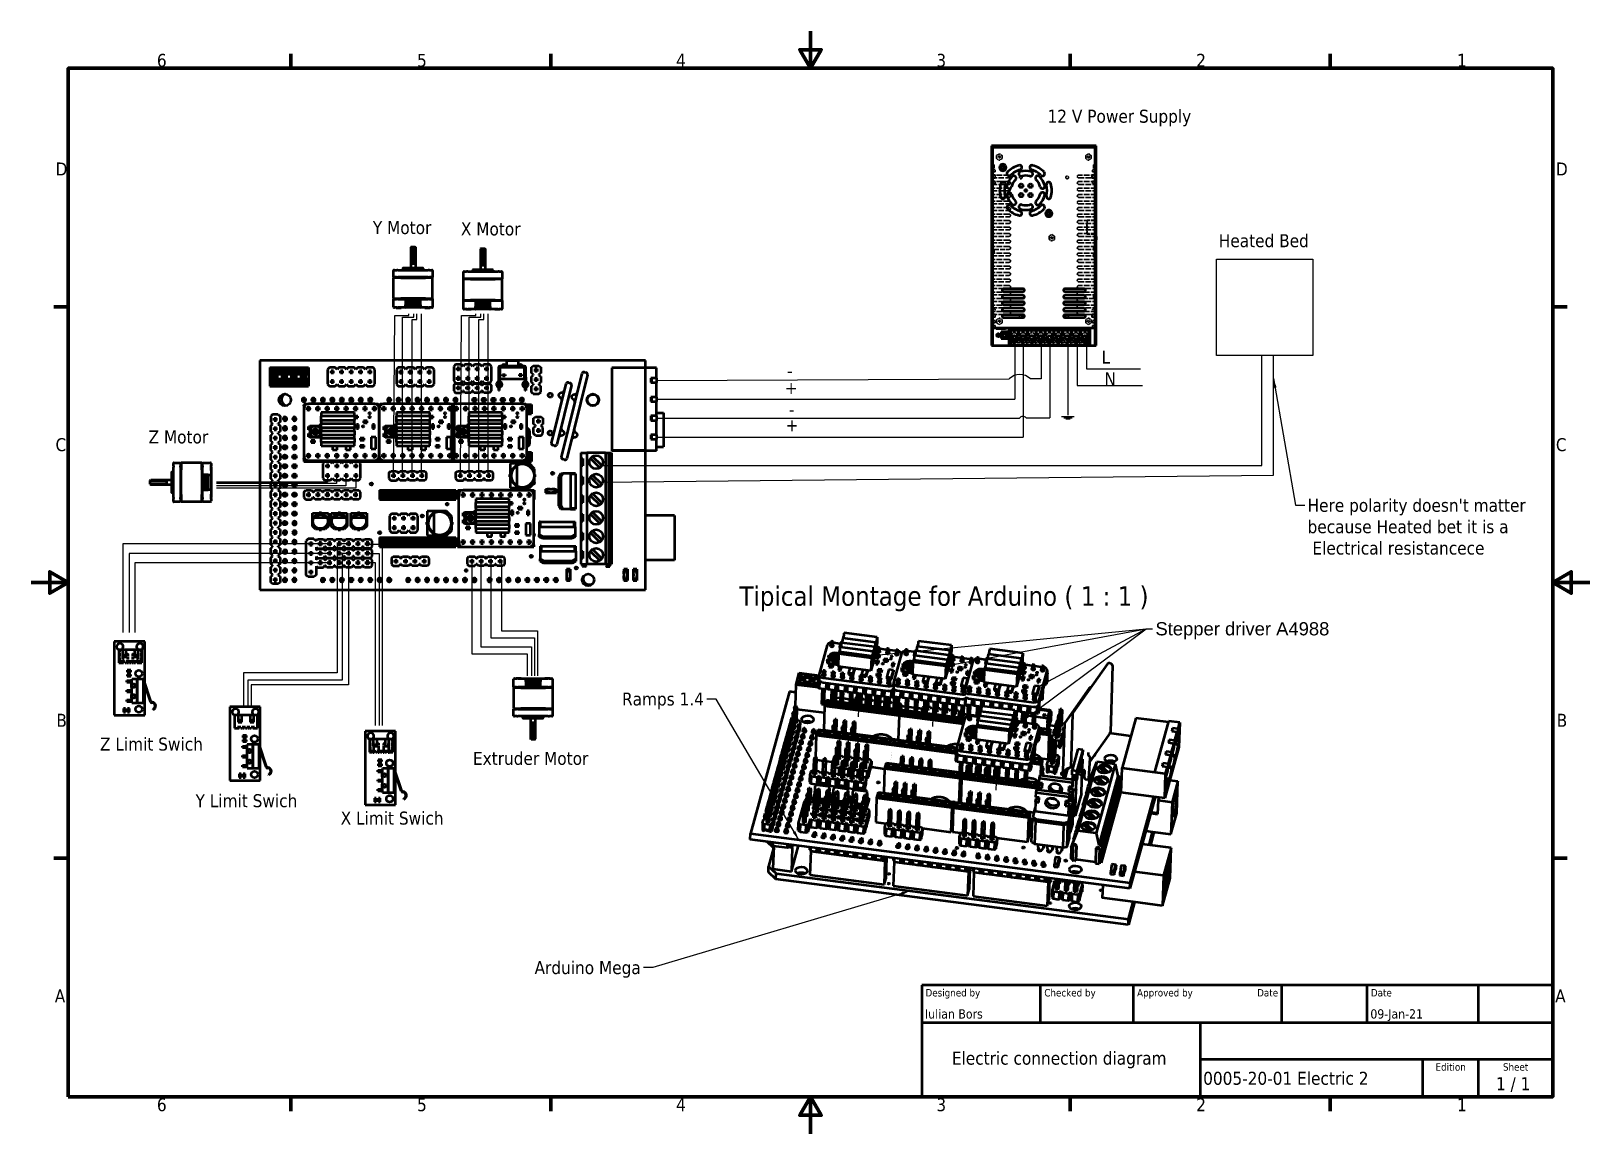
# Model space of a CAD drawing. Header units: millimetres. Extents: x 0 to 420, y 0 to 297.
import ezdxf
from ezdxf.enums import TextEntityAlignment as Align

# ---------------------------------------------------------------- set-up
doc = ezdxf.new("R2010")
doc.units = ezdxf.units.MM
doc.linetypes.add('DASHED', pattern=[0.2068, 0.1655, -0.0413])
for name, color, linetype, lineweight in [('Border (ISO)', 7, 'Continuous', 70), ('Hidden (ISO)', 7, 'DASHED', 35), ('Sketch Geometry (ISO)', 7, 'Continuous', 25), ('Symbol (ISO)', 7, 'Continuous', 25), ('Title (ISO)', 7, 'Continuous', 50), ('Tweak Trail (ISO)', 7, 'Continuous', 25), ('Visible (ISO)', 7, 'Continuous', 50)]:
    doc.layers.add(name, color=color, linetype=linetype, lineweight=lineweight)
doc.styles.add('Label Text (ISO)', font='tahoma.ttf')
doc.styles.add('Note Text (ISO)', font='tahoma.ttf')
doc.styles.add('Text Style39', font='tahoma.ttf')
doc.styles.add('Text Style41', font='tahoma.ttf')
doc.dimstyles.new('Default - Method 1b (ISO)$7', dxfattribs={"dimtxt": 3.5, "dimasz": 2.5, "dimexe": 3.175, "dimexo": 0, "dimgap": 0.762, "dimtad": 1, "dimtoh": 1, "dimrnd": 1e-08, "dimtxsty": 'Note Text (ISO)', "dimcen": 0.09, "dimdle": 10, "dimclrd": 256, "dimclre": 256, "dimclrt": 256, "dimazin": 2, "dimtfac": 1, "dimtmove": 0, "dimatfit": 3, "dimfxl": 1, "dimtolj": 1, "dimlwd": -1, "dimlwe": -1, "dimarcsym": 0})

msp = doc.modelspace()

# ---------------------------------------------------------------- texts
at = {"layer": 'Symbol (ISO)', "style": 'Note Text (ISO)'}
for s, insert, char_height, width, attachment_point in [('\\fTahoma|b0|i0;12 V Power Supply', (273.87, 275.85), 3.5, 39.9238, 1), ('\\fTahoma|b0|i0;Y Motor', (92.07, 245.85), 3.5, 16.5583, 1), ('\\fTahoma|b0|i0;X Motor', (115.79, 245.49), 3.5, 16.5782, 1), ('\\fTahoma|b0|i0;Heated Bed', (320.02, 242.32), 3.5, 24.6475, 1), ('\\fTahoma|b0|i0;Z Motor', (31.63, 189.46), 3.5, 16.4761, 1), ('\\fArial|b0|i0;\\H3.5500;Stepper driver A4988', (302.95, 137.81), 3.55, 46.8562, 1), ('\\fTahoma|b0|i0;Ramps 1.4', (181.28, 118.87), 3.5, 22.577, 3), ('\\fTahoma|b0|i0;Z Limit Swich', (18.54, 106.73), 3.5, 28.2014, 1), ('\\fTahoma|b0|i0;Extruder Motor', (119.05, 102.88), 3.5, 31.8262, 1), ('\\fTahoma|b0|i0;Y Limit Swich', (44.3, 91.48), 3.5, 28.2836, 1), ('\\fTahoma|b0|i0;X Limit Swich', (83.4, 86.79), 3.5, 28.3035, 1), ('\\fTahoma|b0|i0;Arduino Mega ', (164.26, 46.52), 3.5, 30.7994, 3)]:
    msp.add_mtext(s, dxfattribs=dict(at, insert=insert, char_height=char_height, width=width, attachment_point=attachment_point))
at = {"layer": 'Symbol (ISO)'}
for s, insert, char_height, attachment_point, style in [('\\fTahoma|b0|i0;L', (288.45, 210.95), 3.5, 1, 'Note Text (ISO)'), ('\\fTahoma|b0|i0;-', (203.69, 207.27), 3.5, 1, 'Note Text (ISO)'), ('\\fTahoma|b0|i0;N', (289.19, 205.14), 3.5, 1, 'Note Text (ISO)'), ('\\fTahoma|b0|i0;-', (204.14, 196.89), 3.5, 1, 'Note Text (ISO)'), ('Tipical Montage for Arduino ( 1 : 1 )', (190.85, 140.73), 5.25, 7, 'Label Text (ISO)')]:
    msp.add_mtext(s, dxfattribs=dict(at, insert=insert, char_height=char_height, attachment_point=attachment_point, style=style))
at = {"layer": 'Symbol (ISO)', "color": 1, "true_color": 0xff0000, "char_height": 3.5, "attachment_point": 1, "style": 'Note Text (ISO)'}
for insert in [(203.06, 202.73), (203.28, 192.71)]:
    msp.add_mtext('\\fTahoma|b0|i0;+', dxfattribs=dict(at, insert=insert))
at = {"layer": 'Symbol (ISO)', "insert": (343.94, 171.05), "char_height": 3.5, "width": 61.1309, "attachment_point": 1, "line_spacing_factor": 0.987884, "style": 'Note Text (ISO)'}
msp.add_mtext("\\fTahoma|b0|i0;Here polarity doesn't matter \\P\\fTahoma|b0|i0;because Heated bet it is a\\P\\fTahoma|b0|i0; Electrical resistancece", dxfattribs=at)

# ---------------------------------------------------------------- blocks, each defined once
blk = doc.blocks.new('Borders Default Border')
at = {"layer": 'Border (ISO)'}
for p, q in [((70, 287), (70, 290.9)), ((140, 287), (140, 290.9)), ((280, 287), (280, 290.9)), ((350, 287), (350, 290.9)), ((10, 222.75), (6.1, 222.75)), ((410, 222.75), (413.9, 222.75)), ((10, 74.25), (6.1, 74.25)), ((410, 74.25), (413.9, 74.25)), ((70, 10), (70, 6.1)), ((140, 10), (140, 6.1)), ((280, 10), (280, 6.1)), ((350, 10), (350, 6.1))]:
    blk.add_line(p, q, dxfattribs=at)
at = {"layer": 'Border (ISO)', "flags": 128}
for points in [[(210, 297), (210, 287), (207.11, 292), (212.89, 292), (210, 287)], [(10, 10), (10, 287), (410, 287), (410, 10), (10, 10)], [(0, 148.5), (10, 148.5), (5, 151.39), (5, 145.61), (10, 148.5)], [(420, 148.5), (410, 148.5), (415, 151.39), (415, 145.61), (410, 148.5)], [(210, 0), (210, 10), (207.11, 5), (212.89, 5), (210, 10)]]:
    blk.add_lwpolyline(points, dxfattribs=at)
at = {"layer": 'Border (ISO)', "char_height": 3.5, "attachment_point": 7, "style": 'Note Text (ISO)'}
for s, insert in [('6', (33.88, 287.33)), ('5', (103.98, 287.33)), ('4', (173.78, 287.4)), ('3', (243.91, 287.33)), ('2', (313.94, 287.4)), ('1', (384.21, 287.4)), ('D', (6.57, 258.13)), ('D', (410.87, 258.13)), ('C', (6.56, 183.81)), ('C', (410.86, 183.81)), ('B', (6.78, 109.63)), ('B', (411.08, 109.63)), ('A', (6.36, 35.38)), ('A', (410.66, 35.38)), ('6', (33.88, 6.03)), ('5', (103.98, 6.03)), ('4', (173.78, 6.1)), ('3', (243.91, 6.03)), ('2', (313.94, 6.1)), ('1', (384.21, 6.1))]:
    blk.add_mtext(s, dxfattribs=dict(at, insert=insert))
blk = doc.blocks.new('Title Blocks ISO')
at = {"layer": 'Title (ISO)'}
for p, q in [((270.07, 130), (100.07, 130)), ((100.07, 130), (100.07, 100)), ((132.07, 120), (132.07, 130)), ((157.07, 120), (157.07, 130)), ((197.07, 120), (197.07, 130)), ((220.07, 120), (220.07, 130)), ((250.07, 120), (250.07, 130)), ((270.07, 100), (270.07, 130)), ((100.07, 120), (270.07, 120)), ((175.07, 120), (175.07, 100)), ((270.07, 110), (175.07, 110)), ((235.07, 100), (235.07, 110)), ((250.07, 100), (250.07, 110)), ((100.07, 100), (270.07, 100))]:
    blk.add_line(p, q, dxfattribs=at)
at = {"layer": 'Title (ISO)', "style": 'Text Style41'}
for s, p in [('Designed by', (101.07, 129)), ('Checked by', (133.07, 129)), ('Approved by', (158.07, 129)), ('Date', (221.07, 129))]:
    blk.add_text(s, height=2, dxfattribs=at).set_placement(p, align=Align.TOP_LEFT)
blk.add_text('Date', height=2, dxfattribs=at).set_placement((196.07, 129), align=Align.TOP_RIGHT)
for s, p in [('Edition', (242.57, 109)), ('Sheet', (260.07, 109))]:
    blk.add_text(s, height=2, dxfattribs=at).set_placement(p, align=Align.TOP_CENTER)
at = {"layer": 'Title (ISO)', "style": 'Note Text (ISO)'}
blk.add_text('1 / 1 ', height=3.5, dxfattribs=at).set_placement((260.07, 103.5), align=Align.MIDDLE_CENTER)
at = {"layer": 'Title (ISO)'}
for tag, p, height, style in [('AUTHOR_001', (100.92, 121.05), 2.5, 'Text Style39'), ('CREATION_DATE_001', (220.93, 121.05), 2.5, 'Text Style39'), ('COMPANY_001', (108.16, 108.63), 3.5, 'Note Text (ISO)'), ('PART_NUMBER_001', (175.88, 103.21), 3.5, 'Note Text (ISO)')]:
    blk.add_attdef(tag, p, '', height=height, dxfattribs=dict(at, style=style))
at = {"layer": 'Title (ISO)', "style": 'Text Style39'}
for tag, p in [('CHECKED_BY', (133.07, 121)), ('ENG_APPROVED_BY', (158.07, 121))]:
    blk.add_attdef(tag, text='', height=2.5, dxfattribs=at).set_placement(p, align=Align.BOTTOM_LEFT)
blk.add_attdef('ENG_APPROVAL_DATE', text='', height=2.5, dxfattribs=at).set_placement((196.07, 121), align=Align.BOTTOM_RIGHT)
at = {"layer": 'Title (ISO)', "style": 'Note Text (ISO)'}
for tag, p in [('TITLE', (222.57, 115)), ('REVISION_NUMBER', (242.57, 103.5))]:
    blk.add_attdef(tag, text='', height=3.5, dxfattribs=at).set_placement(p, align=Align.MIDDLE_CENTER)

# ---------------------------------------------------------------- linework, layer by layer
at = {"layer": 'Hidden (ISO)', "ltscale": 0.047494}
for p, q in [((260.9, 266.08), (260.9, 266.11)), ((260.93, 266.06), (260.93, 266.08)), ((261.5, 266.06), (261.5, 266.08)), ((261.8, 266.06), (261.8, 266.08)), ((262.36, 266.06), (262.36, 266.08)), ((262.4, 266.08), (262.4, 266.11)), ((264.27, 266.08), (264.27, 266.11)), ((264.32, 266.06), (264.32, 266.08)), ((264.87, 266.06), (264.87, 266.08)), ((265.17, 266.06), (265.17, 266.08)), ((265.72, 266.06), (265.72, 266.08)), ((265.77, 266.08), (265.77, 266.11)), ((271.15, 266.08), (271.15, 266.11)), ((271.19, 266.06), (271.19, 266.08)), ((271.75, 266.06), (271.75, 266.08)), ((272.05, 266.06), (272.05, 266.08)), ((272.59, 266.06), (272.59, 266.08)), ((272.65, 266.08), (272.65, 266.11)), ((278.02, 266.08), (278.02, 266.11)), ((278.07, 266.06), (278.07, 266.08)), ((278.62, 266.06), (278.62, 266.08)), ((278.92, 266.06), (278.92, 266.08)), ((279.47, 266.06), (279.47, 266.08)), ((279.52, 266.08), (279.52, 266.11)), ((283.4, 266.08), (283.4, 266.11)), ((283.43, 266.06), (283.43, 266.08)), ((284, 266.06), (284, 266.08)), ((284.3, 266.06), (284.3, 266.08)), ((284.86, 266.06), (284.86, 266.08)), ((284.9, 266.08), (284.9, 266.11)), ((284.5, 245.36), (284.52, 245.36)), ((284.5, 242.36), (284.52, 242.36)), ((278.27, 217.01), (278.27, 216.98)), ((278.4, 217.01), (278.4, 216.98)), ((278.5, 217.01), (278.5, 216.98)), ((278.61, 217.01), (278.61, 216.98)), ((278.78, 217.01), (278.78, 216.98)), ((279.15, 217.01), (279.15, 216.98)), ((279.27, 217.01), (279.27, 216.98)), ((279.63, 217.01), (279.63, 216.98)), ((279.81, 217.01), (279.81, 216.98)), ((279.92, 217.01), (279.92, 216.98)), ((280.02, 217.01), (280.02, 216.98)), ((280.15, 217.01), (280.15, 216.98))]:
    msp.add_line(p, q, dxfattribs=at)
at = {"layer": 'Hidden (ISO)', "ltscale": 4.485566}
for p, q in [((262.4, 266.08), (260.9, 266.08)), ((265.77, 266.08), (264.27, 266.08)), ((272.65, 266.08), (271.15, 266.08)), ((279.52, 266.08), (278.02, 266.08)), ((284.9, 266.08), (283.4, 266.08))]:
    msp.add_line(p, q, dxfattribs=at)
at = {"layer": 'Hidden (ISO)', "ltscale": 1.071788}
for p, q in [((260.93, 266.06), (261.5, 266.06)), ((283.43, 266.06), (284, 266.06))]:
    msp.add_line(p, q, dxfattribs=at)
at = {"layer": 'Hidden (ISO)', "ltscale": 0.571033}
for p, q in [((261.5, 266.06), (261.8, 266.06)), ((264.87, 266.06), (265.17, 266.06)), ((271.75, 266.06), (272.05, 266.06)), ((278.62, 266.06), (278.92, 266.06)), ((284, 266.06), (284.3, 266.06)), ((258.82, 253.21), (258.82, 253.51)), ((258.87, 253.21), (258.87, 253.51)), ((286.92, 253.21), (286.92, 253.51)), ((286.97, 253.21), (286.97, 253.51)), ((258.82, 220.46), (258.82, 220.76)), ((258.87, 220.46), (258.87, 220.76)), ((286.92, 220.46), (286.92, 220.76)), ((286.97, 220.46), (286.97, 220.76))]:
    msp.add_line(p, q, dxfattribs=at)
at = {"layer": 'Hidden (ISO)', "ltscale": 1.064915}
for p, q in [((261.8, 266.06), (262.36, 266.06)), ((284.3, 266.06), (284.86, 266.06))]:
    msp.add_line(p, q, dxfattribs=at)
at = {"layer": 'Hidden (ISO)', "ltscale": 1.053562}
for p, q in [((264.32, 266.06), (264.87, 266.06)), ((271.19, 266.06), (271.75, 266.06)), ((278.07, 266.06), (278.62, 266.06))]:
    msp.add_line(p, q, dxfattribs=at)
at = {"layer": 'Hidden (ISO)', "ltscale": 1.036244}
for p, q in [((265.17, 266.06), (265.72, 266.06)), ((272.05, 266.06), (272.59, 266.06)), ((278.92, 266.06), (279.47, 266.06))]:
    msp.add_line(p, q, dxfattribs=at)
at = {"layer": 'Hidden (ISO)', "ltscale": 1.427732}
for p, q in [((259.52, 260.98), (258.77, 260.98)), ((286.27, 260.98), (287.02, 260.98)), ((259.52, 260.23), (258.77, 260.23)), ((286.27, 260.23), (287.02, 260.23)), ((259.52, 238.23), (258.77, 238.23)), ((259.52, 237.48), (258.77, 237.48)), ((286.27, 238.73), (287.02, 238.73)), ((286.27, 237.98), (287.02, 237.98)), ((286.27, 236.98), (287.02, 236.98)), ((286.27, 236.23), (287.02, 236.23)), ((286.27, 225.73), (287.02, 225.73)), ((286.27, 224.98), (287.02, 224.98)), ((265.27, 215.86), (264.52, 215.86)), ((265.27, 215.73), (264.52, 215.73)), ((267.65, 215.86), (266.9, 215.86)), ((267.65, 215.73), (266.9, 215.73)), ((270.02, 215.86), (269.27, 215.86)), ((270.02, 215.73), (269.27, 215.73)), ((272.4, 215.86), (271.65, 215.86)), ((272.4, 215.73), (271.65, 215.73)), ((274.77, 215.86), (274.02, 215.86)), ((274.77, 215.73), (274.02, 215.73)), ((277.15, 215.86), (276.4, 215.86)), ((277.15, 215.73), (276.4, 215.73)), ((279.52, 215.86), (278.77, 215.86)), ((279.52, 215.73), (278.77, 215.73)), ((281.9, 215.86), (281.15, 215.86)), ((281.9, 215.73), (281.15, 215.73)), ((284.27, 215.86), (283.52, 215.86)), ((284.27, 215.73), (283.52, 215.73)), ((264.52, 213.06), (265.27, 213.06)), ((264.52, 212.98), (265.27, 212.98)), ((266.9, 213.06), (267.65, 213.06)), ((266.9, 212.98), (267.65, 212.98)), ((269.27, 213.06), (270.02, 213.06)), ((269.27, 212.98), (270.02, 212.98)), ((271.65, 213.06), (272.4, 213.06)), ((271.65, 212.98), (272.4, 212.98)), ((274.02, 213.06), (274.77, 213.06)), ((274.02, 212.98), (274.77, 212.98)), ((276.4, 213.06), (277.15, 213.06)), ((276.4, 212.98), (277.15, 212.98)), ((278.77, 213.06), (279.52, 213.06)), ((278.77, 212.98), (279.52, 212.98)), ((281.15, 213.06), (281.9, 213.06)), ((281.15, 212.98), (281.9, 212.98)), ((283.52, 213.06), (284.27, 213.06)), ((283.52, 212.98), (284.27, 212.98))]:
    msp.add_line(p, q, dxfattribs=at)
at = {"layer": 'Hidden (ISO)', "ltscale": 2.242733}
for p, q in [((259.52, 260.98), (259.52, 260.23)), ((286.27, 260.23), (286.27, 260.98)), ((259.52, 238.23), (259.52, 237.48)), ((286.27, 237.98), (286.27, 238.73)), ((286.27, 236.23), (286.27, 236.98)), ((286.27, 224.98), (286.27, 225.73)), ((259.77, 217.73), (259.77, 216.98)), ((286.02, 217.73), (286.02, 216.98))]:
    msp.add_line(p, q, dxfattribs=at)
at = {"layer": 'Hidden (ISO)', "ltscale": 1.648618}
for p, q in [((260.15, 263.54), (260.9, 263.97)), ((260.15, 262.67), (260.15, 263.54)), ((260.9, 262.24), (260.15, 262.67)), ((260.9, 263.97), (261.65, 263.54)), ((261.65, 262.67), (260.9, 262.24)), ((261.65, 263.54), (261.65, 262.67)), ((284.15, 263.54), (284.9, 263.97)), ((284.15, 262.67), (284.15, 263.54)), ((284.9, 262.24), (284.15, 262.67)), ((284.9, 263.97), (285.65, 263.54)), ((285.65, 262.67), (284.9, 262.24)), ((285.65, 263.54), (285.65, 262.67)), ((274.27, 241.79), (275.02, 242.22)), ((274.27, 240.92), (274.27, 241.79)), ((275.02, 240.49), (274.27, 240.92)), ((275.02, 242.22), (275.77, 241.79)), ((275.77, 240.92), (275.02, 240.49)), ((275.77, 241.79), (275.77, 240.92)), ((260.15, 219.29), (260.9, 219.72)), ((260.15, 218.42), (260.15, 219.29)), ((260.9, 217.99), (260.15, 218.42)), ((260.9, 219.72), (261.65, 219.29)), ((261.65, 218.42), (260.9, 217.99)), ((261.65, 219.29), (261.65, 218.42)), ((284.15, 219.29), (284.9, 219.72)), ((284.15, 218.42), (284.15, 219.29)), ((284.9, 217.99), (284.15, 218.42)), ((284.9, 219.72), (285.65, 219.29)), ((285.65, 218.42), (284.9, 217.99)), ((285.65, 219.29), (285.65, 218.42))]:
    msp.add_line(p, q, dxfattribs=at)
at = {"layer": 'Hidden (ISO)', "ltscale": 1.903676}
for p, q in [((259.77, 259.73), (258.77, 259.73)), ((259.77, 259.11), (258.77, 259.11)), ((259.77, 258.28), (258.77, 258.28)), ((259.77, 257.43), (258.77, 257.43)), ((259.77, 256.61), (258.77, 256.61)), ((286.02, 259.73), (287.02, 259.73)), ((286.02, 259.11), (287.02, 259.11)), ((286.02, 256.61), (287.02, 256.61)), ((259.77, 255.98), (258.77, 255.98)), ((286.02, 255.98), (287.02, 255.98)), ((259.77, 222.23), (258.77, 222.23)), ((259.77, 221.61), (258.77, 221.61)), ((259.77, 220.78), (258.77, 220.78)), ((259.77, 219.93), (258.77, 219.93)), ((259.77, 219.11), (258.77, 219.11)), ((259.77, 218.48), (258.77, 218.48)), ((286.02, 222.23), (287.02, 222.23)), ((286.02, 221.61), (287.02, 221.61)), ((286.02, 219.11), (287.02, 219.11)), ((286.02, 218.48), (287.02, 218.48)), ((259.77, 217.73), (258.77, 217.73)), ((286.02, 217.73), (287.02, 217.73))]:
    msp.add_line(p, q, dxfattribs=at)
at = {"layer": 'Hidden (ISO)', "ltscale": 9.042834}
for p, q in [((263.52, 258.23), (258.77, 258.23)), ((258.77, 257.48), (263.52, 257.48)), ((263.52, 256.48), (258.77, 256.48)), ((287.02, 258.23), (282.27, 258.23)), ((282.27, 257.48), (287.02, 257.48)), ((287.02, 256.48), (282.27, 256.48)), ((258.77, 255.73), (263.52, 255.73)), ((263.52, 254.73), (258.77, 254.73)), ((258.77, 253.98), (263.52, 253.98)), ((263.52, 252.98), (258.77, 252.98)), ((258.77, 252.23), (263.52, 252.23)), ((282.27, 255.73), (287.02, 255.73)), ((287.02, 254.73), (282.27, 254.73)), ((282.27, 253.98), (287.02, 253.98)), ((287.02, 252.98), (282.27, 252.98)), ((282.27, 252.23), (287.02, 252.23)), ((263.52, 251.23), (258.77, 251.23)), ((258.77, 250.48), (263.52, 250.48)), ((263.52, 249.48), (258.77, 249.48)), ((258.77, 248.73), (263.52, 248.73)), ((287.02, 251.23), (282.27, 251.23)), ((282.27, 250.48), (287.02, 250.48)), ((287.02, 249.48), (282.27, 249.48)), ((282.27, 248.73), (287.02, 248.73)), ((263.52, 247.73), (258.77, 247.73)), ((258.77, 246.98), (263.52, 246.98)), ((263.52, 245.98), (258.77, 245.98)), ((258.77, 245.23), (263.52, 245.23)), ((263.52, 244.23), (258.77, 244.23)), ((287.02, 247.73), (282.27, 247.73)), ((282.27, 246.98), (287.02, 246.98)), ((287.02, 245.98), (282.27, 245.98)), ((282.27, 245.23), (287.02, 245.23)), ((287.02, 244.23), (282.27, 244.23)), ((258.77, 243.48), (263.52, 243.48)), ((263.52, 242.48), (258.77, 242.48)), ((258.77, 241.73), (263.52, 241.73)), ((263.52, 240.73), (258.77, 240.73)), ((258.77, 239.98), (263.52, 239.98)), ((282.27, 243.48), (287.02, 243.48)), ((287.02, 242.48), (282.27, 242.48)), ((282.27, 241.73), (287.02, 241.73)), ((287.02, 240.73), (282.27, 240.73)), ((282.27, 239.98), (287.02, 239.98)), ((263.52, 238.98), (258.77, 238.98)), ((263.52, 237.23), (258.77, 237.23)), ((258.77, 236.48), (263.52, 236.48)), ((263.52, 235.48), (258.77, 235.48)), ((287.02, 238.98), (282.27, 238.98)), ((282.27, 238.23), (287.02, 238.23)), ((287.02, 237.23), (282.27, 237.23)), ((282.27, 236.48), (287.02, 236.48)), ((287.02, 235.48), (282.27, 235.48)), ((258.77, 234.73), (263.52, 234.73)), ((263.52, 233.73), (258.77, 233.73)), ((258.77, 232.98), (263.52, 232.98)), ((263.52, 231.98), (258.77, 231.98)), ((258.77, 231.23), (263.52, 231.23)), ((282.27, 234.73), (287.02, 234.73)), ((287.02, 233.73), (282.27, 233.73)), ((282.27, 232.98), (287.02, 232.98)), ((287.02, 231.98), (282.27, 231.98)), ((282.27, 231.23), (287.02, 231.23)), ((263.52, 230.23), (258.77, 230.23)), ((258.77, 229.48), (263.52, 229.48)), ((263.52, 228.48), (258.77, 228.48)), ((258.77, 227.73), (263.52, 227.73)), ((287.02, 230.23), (282.27, 230.23)), ((282.27, 229.48), (287.02, 229.48)), ((287.02, 228.48), (282.27, 228.48)), ((282.27, 227.73), (287.02, 227.73)), ((263.52, 226.73), (258.77, 226.73)), ((258.77, 225.98), (263.52, 225.98)), ((263.52, 224.98), (258.77, 224.98)), ((258.77, 224.23), (263.52, 224.23)), ((263.52, 223.23), (258.77, 223.23)), ((287.02, 226.73), (282.27, 226.73)), ((282.27, 225.98), (287.02, 225.98)), ((282.27, 224.23), (287.02, 224.23)), ((287.02, 223.23), (282.27, 223.23)), ((258.77, 222.48), (263.52, 222.48)), ((263.52, 221.48), (258.77, 221.48)), ((258.77, 220.73), (263.52, 220.73)), ((282.27, 222.48), (287.02, 222.48)), ((287.02, 221.48), (282.27, 221.48)), ((282.27, 220.73), (287.02, 220.73))]:
    msp.add_line(p, q, dxfattribs=at)
at = {"layer": 'Hidden (ISO)', "ltscale": 1.18976}
for p, q in [((259.77, 259.11), (259.77, 259.73)), ((259.77, 255.98), (259.77, 256.61)), ((286.02, 259.11), (286.02, 259.73)), ((286.02, 255.98), (286.02, 256.61)), ((259.77, 221.61), (259.77, 222.23)), ((259.77, 218.48), (259.77, 219.11)), ((286.02, 221.61), (286.02, 222.23)), ((286.02, 218.48), (286.02, 219.11))]:
    msp.add_line(p, q, dxfattribs=at)
at = {"layer": 'Hidden (ISO)', "ltscale": 2.541777}
for p, q in [((259.77, 258.28), (259.77, 257.43)), ((285.77, 257.43), (285.77, 258.28)), ((286.02, 258.28), (286.02, 257.43)), ((259.77, 220.78), (259.77, 219.93)), ((285.77, 219.93), (285.77, 220.78)), ((286.02, 220.78), (286.02, 219.93))]:
    msp.add_line(p, q, dxfattribs=at)
at = {"layer": 'Hidden (ISO)', "ltscale": 2.379619}
for p, q in [((285.77, 258.28), (287.02, 258.28)), ((285.77, 257.43), (287.02, 257.43)), ((285.77, 220.78), (287.02, 220.78)), ((285.77, 219.93), (287.02, 219.93))]:
    msp.add_line(p, q, dxfattribs=at)
at = {"layer": 'Hidden (ISO)', "ltscale": 0.095089}
for p, q in [((258.82, 254.11), (258.77, 254.11)), ((258.82, 252.61), (258.77, 252.61)), ((258.87, 254.2), (258.82, 254.2)), ((258.87, 253.51), (258.82, 253.51)), ((258.87, 253.21), (258.82, 253.21)), ((258.87, 252.48), (258.82, 252.48)), ((286.92, 254.2), (286.97, 254.2)), ((286.92, 253.51), (286.97, 253.51)), ((286.92, 253.21), (286.97, 253.21)), ((286.92, 252.48), (286.97, 252.48)), ((286.97, 254.11), (287.02, 254.11)), ((286.97, 252.61), (287.02, 252.61)), ((287.07, 241.67), (287.02, 241.67)), ((287.07, 241.65), (287.02, 241.65)), ((287.07, 241.64), (287.02, 241.64)), ((287.07, 241.63), (287.02, 241.63)), ((287.07, 241.62), (287.02, 241.62)), ((287.07, 241.61), (287.02, 241.61)), ((287.07, 241.6), (287.02, 241.6)), ((287.07, 241.59), (287.02, 241.59)), ((287.07, 241.59), (287.02, 241.59)), ((287.07, 241.59), (287.02, 241.59)), ((287.07, 241.58), (287.02, 241.58)), ((287.07, 241.52), (287.02, 241.52)), ((287.07, 241.46), (287.02, 241.46)), ((287.07, 241.33), (287.02, 241.33)), ((287.07, 241.24), (287.02, 241.24)), ((287.07, 241.23), (287.02, 241.23)), ((287.07, 241.21), (287.02, 241.21)), ((287.07, 241.11), (287.02, 241.11)), ((287.07, 240.98), (287.02, 240.98)), ((287.07, 240.97), (287.02, 240.97)), ((287.07, 240.96), (287.02, 240.96)), ((287.07, 240.93), (287.02, 240.93)), ((287.07, 240.92), (287.02, 240.92)), ((287.07, 240.9), (287.02, 240.9)), ((287.07, 240.82), (287.02, 240.82)), ((258.82, 221.36), (258.77, 221.36)), ((258.82, 219.86), (258.77, 219.86)), ((258.87, 221.45), (258.82, 221.45)), ((258.87, 220.76), (258.82, 220.76)), ((258.87, 220.46), (258.82, 220.46)), ((258.87, 219.73), (258.82, 219.73)), ((286.92, 221.45), (286.97, 221.45)), ((286.92, 220.76), (286.97, 220.76)), ((286.92, 220.46), (286.97, 220.46)), ((286.92, 219.73), (286.97, 219.73)), ((286.97, 221.36), (287.02, 221.36)), ((286.97, 219.86), (287.02, 219.86)), ((260.1, 216.93), (260.1, 216.98)), ((260.18, 216.93), (260.18, 216.98)), ((260.21, 216.93), (260.21, 216.98)), ((260.23, 216.93), (260.23, 216.98)), ((260.25, 216.93), (260.25, 216.98)), ((260.27, 216.93), (260.27, 216.98)), ((260.29, 216.93), (260.29, 216.98)), ((260.31, 216.93), (260.31, 216.98)), ((260.31, 216.93), (260.31, 216.98)), ((260.32, 216.93), (260.32, 216.98)), ((260.34, 216.93), (260.34, 216.98)), ((260.35, 216.93), (260.35, 216.98)), ((260.35, 216.93), (260.35, 216.98)), ((260.45, 216.93), (260.45, 216.98)), ((260.48, 216.93), (260.48, 216.98)), ((260.5, 216.93), (260.5, 216.98)), ((260.52, 216.93), (260.52, 216.98)), ((260.53, 216.93), (260.53, 216.98)), ((260.63, 216.93), (260.63, 216.98)), ((260.63, 216.93), (260.63, 216.98)), ((260.64, 216.93), (260.64, 216.98)), ((260.67, 216.93), (260.67, 216.98)), ((260.67, 216.93), (260.67, 216.98)), ((260.68, 216.93), (260.68, 216.98)), ((260.72, 216.93), (260.72, 216.98)), ((260.76, 216.93), (260.76, 216.98)), ((260.97, 216.93), (260.97, 216.98)), ((261.07, 216.93), (261.07, 216.98)), ((261.14, 216.93), (261.14, 216.98)), ((261.14, 216.93), (261.14, 216.98)), ((261.16, 216.93), (261.16, 216.98)), ((261.16, 216.93), (261.16, 216.98)), ((261.28, 216.93), (261.28, 216.98)), ((261.42, 216.93), (261.42, 216.98)), ((261.42, 216.93), (261.42, 216.98)), ((261.65, 216.93), (261.65, 216.98)), ((261.76, 216.93), (261.76, 216.98)), ((261.78, 216.93), (261.78, 216.98)), ((261.81, 216.93), (261.81, 216.98)), ((261.91, 216.93), (261.91, 216.98)), ((262.01, 216.93), (262.01, 216.98)), ((262.12, 216.93), (262.12, 216.98)), ((262.12, 216.93), (262.12, 216.98)), ((262.12, 216.93), (262.12, 216.98)), ((262.13, 216.93), (262.13, 216.98)), ((262.16, 216.93), (262.16, 216.98)), ((262.16, 216.93), (262.16, 216.98)), ((262.17, 216.93), (262.17, 216.98)), ((262.17, 216.93), (262.17, 216.98)), ((262.18, 216.93), (262.18, 216.98)), ((262.21, 216.93), (262.21, 216.98)), ((262.22, 216.93), (262.22, 216.98)), ((262.27, 216.93), (262.27, 216.98)), ((262.31, 216.93), (262.31, 216.98)), ((262.34, 216.93), (262.34, 216.98)), ((262.35, 216.93), (262.35, 216.98)), ((262.38, 216.93), (262.38, 216.98)), ((262.4, 216.93), (262.4, 216.98)), ((262.4, 216.93), (262.4, 216.98)), ((262.43, 216.93), (262.43, 216.98)), ((262.51, 216.93), (262.51, 216.98)), ((263.15, 217.03), (263.15, 216.98)), ((263.4, 217.03), (263.4, 216.98)), ((266.2, 216.93), (266.2, 216.98)), ((266.36, 216.93), (266.36, 216.98)), ((266.56, 216.93), (266.56, 216.98)), ((266.6, 216.93), (266.6, 216.98)), ((266.84, 216.93), (266.84, 216.98)), ((266.95, 216.93), (266.95, 216.98)), ((270.77, 217.03), (270.77, 216.98)), ((271.02, 217.03), (271.02, 216.98)), ((274.15, 216.93), (274.15, 216.98)), ((274.31, 216.93), (274.31, 216.98)), ((274.51, 216.93), (274.51, 216.98)), ((274.55, 216.93), (274.55, 216.98)), ((274.79, 216.93), (274.79, 216.98)), ((274.9, 216.93), (274.9, 216.98)), ((277.9, 217.03), (277.9, 216.98)), ((278.15, 217.03), (278.15, 216.98)), ((280.27, 217.03), (280.27, 216.98)), ((280.52, 217.03), (280.52, 216.98)), ((281.24, 216.93), (281.24, 216.98)), ((281.24, 216.93), (281.24, 216.98)), ((281.27, 216.93), (281.27, 216.98)), ((281.35, 216.93), (281.35, 216.98)), ((281.36, 216.93), (281.36, 216.98)), ((281.42, 216.93), (281.42, 216.98)), ((281.42, 216.93), (281.42, 216.98)), ((281.44, 216.93), (281.44, 216.98)), ((281.51, 216.93), (281.51, 216.98)), ((281.54, 216.93), (281.54, 216.98)), ((281.88, 216.93), (281.88, 216.98)), ((281.95, 216.93), (281.95, 216.98)), ((281.97, 216.93), (281.97, 216.98)), ((281.97, 216.93), (281.97, 216.98)), ((282, 216.93), (282, 216.98)), ((282.03, 216.93), (282.03, 216.98)), ((282.04, 216.93), (282.04, 216.98)), ((282.12, 216.93), (282.12, 216.98)), ((282.65, 217.03), (282.65, 216.98)), ((282.9, 217.03), (282.9, 216.98)), ((283.85, 216.93), (283.85, 216.98)), ((283.92, 216.93), (283.92, 216.98)), ((283.92, 216.93), (283.92, 216.98)), ((283.94, 216.93), (283.94, 216.98)), ((283.94, 216.93), (283.94, 216.98)), ((284.06, 216.93), (284.06, 216.98)), ((284.07, 216.93), (284.07, 216.98)), ((284.48, 216.93), (284.48, 216.98)), ((285.02, 217.03), (285.02, 216.98)), ((285.27, 217.03), (285.27, 216.98))]:
    msp.add_line(p, q, dxfattribs=at)
at = {"layer": 'Hidden (ISO)', "ltscale": 0.213053}
for p, q in [((258.82, 254.09), (258.82, 254.2)), ((286.97, 254.09), (286.97, 254.2)), ((258.82, 221.34), (258.82, 221.45)), ((286.97, 221.34), (286.97, 221.45))]:
    msp.add_line(p, q, dxfattribs=at)
at = {"layer": 'Hidden (ISO)', "ltscale": 1.667722}
for p, q in [((258.82, 254.09), (258.82, 253.51)), ((258.82, 253.21), (258.82, 252.62)), ((286.97, 254.09), (286.97, 253.51)), ((286.97, 253.21), (286.97, 252.62)), ((258.82, 221.34), (258.82, 220.76)), ((258.82, 220.46), (258.82, 219.87)), ((286.97, 221.34), (286.97, 220.76)), ((286.97, 220.46), (286.97, 219.87))]:
    msp.add_line(p, q, dxfattribs=at)
at = {"layer": 'Hidden (ISO)', "ltscale": 0.27276}
for p, q in [((258.82, 252.48), (258.82, 252.62)), ((286.97, 252.48), (286.97, 252.62)), ((258.82, 219.73), (258.82, 219.87)), ((286.97, 219.73), (286.97, 219.87))]:
    msp.add_line(p, q, dxfattribs=at)
at = {"layer": 'Hidden (ISO)', "ltscale": 1.326471}
for p, q in [((258.87, 253.51), (258.87, 254.2)), ((286.92, 253.51), (286.92, 254.2)), ((258.87, 220.76), (258.87, 221.45)), ((286.92, 220.76), (286.92, 221.45))]:
    msp.add_line(p, q, dxfattribs=at)
at = {"layer": 'Hidden (ISO)', "ltscale": 1.386177}
for p, q in [((258.87, 252.48), (258.87, 253.21)), ((286.92, 252.48), (286.92, 253.21)), ((258.87, 219.73), (258.87, 220.46)), ((286.92, 219.73), (286.92, 220.46))]:
    msp.add_line(p, q, dxfattribs=at)
at = {"layer": 'Hidden (ISO)', "ltscale": 5.711227}
msp.add_line((284.5, 245.36), (284.5, 242.36), dxfattribs=at)
at = {"layer": 'Hidden (ISO)', "ltscale": 7.139059}
msp.add_line((284.52, 246.11), (284.52, 242.36), dxfattribs=at)
at = {"layer": 'Hidden (ISO)', "ltscale": 4.759339}
for p, q in [((284.52, 246.11), (287.02, 246.11)), ((284.52, 242.36), (287.02, 242.36))]:
    msp.add_line(p, q, dxfattribs=at)
at = {"layer": 'Hidden (ISO)', "ltscale": 7.615002}
for p, q in [((259.52, 238.23), (263.52, 238.23)), ((286.27, 224.98), (282.27, 224.98))]:
    msp.add_line(p, q, dxfattribs=at)
at = {"layer": 'Hidden (ISO)', "ltscale": 0.713816}
for p, q in [((259.15, 216.98), (258.77, 216.98)), ((259.15, 215.98), (258.77, 215.98)), ((259.15, 215.23), (258.77, 215.23)), ((259.15, 214.23), (258.77, 214.23)), ((264.15, 215.61), (264.52, 215.61)), ((265.27, 215.61), (265.65, 215.61)), ((266.27, 215.23), (265.9, 215.23)), ((266.52, 215.61), (266.9, 215.61)), ((267.65, 215.61), (268.02, 215.61)), ((268.65, 215.23), (268.27, 215.23)), ((268.9, 215.61), (269.27, 215.61)), ((270.02, 215.61), (270.4, 215.61)), ((271.02, 215.23), (270.65, 215.23)), ((271.27, 215.61), (271.65, 215.61)), ((272.4, 215.61), (272.77, 215.61)), ((273.4, 215.23), (273.02, 215.23)), ((273.65, 215.61), (274.02, 215.61)), ((274.77, 215.61), (275.15, 215.61)), ((275.77, 215.23), (275.4, 215.23)), ((276.02, 215.61), (276.4, 215.61)), ((277.15, 215.61), (277.52, 215.61)), ((278.15, 215.23), (277.77, 215.23)), ((278.4, 215.61), (278.77, 215.61)), ((279.52, 215.61), (279.9, 215.61)), ((280.52, 215.23), (280.15, 215.23)), ((280.77, 215.61), (281.15, 215.61)), ((281.9, 215.61), (282.27, 215.61)), ((282.9, 215.23), (282.52, 215.23)), ((283.15, 215.61), (283.52, 215.61)), ((284.27, 215.61), (284.65, 215.61)), ((286.65, 216.98), (287.02, 216.98)), ((286.65, 215.98), (287.02, 215.98)), ((286.65, 215.23), (287.02, 215.23)), ((286.65, 214.23), (287.02, 214.23)), ((259.15, 213.48), (258.77, 213.48)), ((264.52, 213.23), (264.15, 213.23)), ((265.65, 213.23), (265.27, 213.23)), ((265.9, 213.73), (266.27, 213.73)), ((266.27, 212.61), (265.9, 212.61)), ((266.9, 213.23), (266.52, 213.23)), ((268.02, 213.23), (267.65, 213.23)), ((268.27, 213.73), (268.65, 213.73)), ((268.65, 212.61), (268.27, 212.61)), ((269.27, 213.23), (268.9, 213.23)), ((270.4, 213.23), (270.02, 213.23)), ((270.65, 213.73), (271.02, 213.73)), ((271.02, 212.61), (270.65, 212.61)), ((271.65, 213.23), (271.27, 213.23)), ((272.77, 213.23), (272.4, 213.23)), ((273.02, 213.73), (273.4, 213.73)), ((273.4, 212.61), (273.02, 212.61)), ((274.02, 213.23), (273.65, 213.23)), ((275.15, 213.23), (274.77, 213.23)), ((275.4, 213.73), (275.77, 213.73)), ((275.77, 212.61), (275.4, 212.61)), ((276.4, 213.23), (276.02, 213.23)), ((277.52, 213.23), (277.15, 213.23)), ((277.77, 213.73), (278.15, 213.73)), ((278.15, 212.61), (277.77, 212.61)), ((278.77, 213.23), (278.4, 213.23)), ((279.9, 213.23), (279.52, 213.23)), ((280.15, 213.73), (280.52, 213.73)), ((280.52, 212.61), (280.15, 212.61)), ((281.15, 213.23), (280.77, 213.23)), ((282.27, 213.23), (281.9, 213.23)), ((282.52, 213.73), (282.9, 213.73)), ((282.9, 212.61), (282.52, 212.61)), ((283.52, 213.23), (283.15, 213.23)), ((284.65, 213.23), (284.27, 213.23)), ((286.65, 213.48), (287.02, 213.48))]:
    msp.add_line(p, q, dxfattribs=at)
at = {"layer": 'Hidden (ISO)', "ltscale": 0.475844}
for p, q in [((263.4, 217.03), (263.15, 217.03)), ((264.52, 215.61), (264.52, 215.86)), ((265.27, 215.86), (265.27, 215.61)), ((266.9, 215.61), (266.9, 215.86)), ((267.65, 215.86), (267.65, 215.61)), ((269.27, 215.61), (269.27, 215.86)), ((270.02, 215.86), (270.02, 215.61)), ((271.65, 215.61), (271.65, 215.86)), ((272.4, 215.86), (272.4, 215.61)), ((274.02, 215.61), (274.02, 215.86)), ((274.77, 215.86), (274.77, 215.61)), ((276.4, 215.61), (276.4, 215.86)), ((277.15, 215.86), (277.15, 215.61)), ((278.77, 215.61), (278.77, 215.86)), ((279.52, 215.86), (279.52, 215.61)), ((281.15, 215.61), (281.15, 215.86)), ((281.9, 215.86), (281.9, 215.61)), ((283.52, 215.61), (283.52, 215.86)), ((284.27, 215.86), (284.27, 215.61)), ((264.52, 212.98), (264.52, 213.23)), ((265.27, 213.23), (265.27, 212.98)), ((266.9, 212.98), (266.9, 213.23)), ((267.65, 213.23), (267.65, 212.98)), ((269.27, 212.98), (269.27, 213.23)), ((270.02, 213.23), (270.02, 212.98)), ((271.65, 212.98), (271.65, 213.23)), ((272.4, 213.23), (272.4, 212.98)), ((274.02, 212.98), (274.02, 213.23)), ((274.77, 213.23), (274.77, 212.98)), ((276.4, 212.98), (276.4, 213.23)), ((277.15, 213.23), (277.15, 212.98)), ((278.77, 212.98), (278.77, 213.23)), ((279.52, 213.23), (279.52, 212.98)), ((281.15, 212.98), (281.15, 213.23)), ((281.9, 213.23), (281.9, 212.98)), ((283.52, 212.98), (283.52, 213.23)), ((284.27, 213.23), (284.27, 212.98)), ((30.24, 122.02), (30.16, 122.26)), ((97.82, 97.92), (97.74, 98.16))]:
    msp.add_line(p, q, dxfattribs=at)
at = {"layer": 'Hidden (ISO)', "ltscale": 26.444632}
msp.add_line((285.27, 217.03), (263.4, 217.03), dxfattribs=at)
at = {"layer": 'Hidden (ISO)', "ltscale": 0.951788}
for p, q in [((263.9, 216), (263.4, 216)), ((263.4, 215.97), (263.9, 215.97)), ((263.4, 215.62), (263.9, 215.62)), ((263.9, 215.6), (263.4, 215.6)), ((285.4, 216), (284.9, 216)), ((285.4, 215.97), (284.9, 215.97)), ((285.4, 215.62), (284.9, 215.62)), ((285.4, 215.6), (284.9, 215.6)), ((263.9, 213.37), (263.4, 213.37)), ((263.4, 213.35), (263.9, 213.35)), ((263.4, 213), (263.9, 213)), ((263.9, 212.97), (263.4, 212.97)), ((285.4, 213.37), (284.9, 213.37)), ((285.4, 213.35), (284.9, 213.35)), ((285.4, 213), (284.9, 213)), ((285.4, 212.97), (284.9, 212.97))]:
    msp.add_line(p, q, dxfattribs=at)
at = {"layer": 'Hidden (ISO)', "ltscale": 0.118886}
for p, q in [((263.9, 216.42), (263.9, 216.36)), ((284.9, 216.36), (284.9, 216.42))]:
    msp.add_line(p, q, dxfattribs=at)
at = {"layer": 'Hidden (ISO)', "ltscale": 25.386847}
msp.add_line((284.9, 216.42), (263.9, 216.42), dxfattribs=at)
at = {"layer": 'Hidden (ISO)', "ltscale": 4.521367}
for p, q in [((264.15, 215.61), (264.15, 213.23)), ((264.22, 215.61), (264.22, 213.23)), ((265.57, 215.61), (265.57, 213.23)), ((265.65, 213.23), (265.65, 215.61)), ((266.52, 215.61), (266.52, 213.23)), ((266.6, 215.61), (266.6, 213.23)), ((267.95, 215.61), (267.95, 213.23)), ((268.02, 213.23), (268.02, 215.61)), ((268.9, 215.61), (268.9, 213.23)), ((268.97, 215.61), (268.97, 213.23)), ((270.32, 215.61), (270.32, 213.23)), ((270.4, 213.23), (270.4, 215.61)), ((271.27, 215.61), (271.27, 213.23)), ((271.35, 215.61), (271.35, 213.23)), ((272.7, 215.61), (272.7, 213.23)), ((272.77, 213.23), (272.77, 215.61)), ((273.65, 215.61), (273.65, 213.23)), ((273.72, 215.61), (273.72, 213.23)), ((275.07, 215.61), (275.07, 213.23)), ((275.15, 213.23), (275.15, 215.61)), ((276.02, 215.61), (276.02, 213.23)), ((276.1, 215.61), (276.1, 213.23)), ((277.45, 215.61), (277.45, 213.23)), ((277.52, 213.23), (277.52, 215.61)), ((278.4, 215.61), (278.4, 213.23)), ((278.47, 215.61), (278.47, 213.23)), ((279.82, 215.61), (279.82, 213.23)), ((279.9, 213.23), (279.9, 215.61)), ((280.77, 215.61), (280.77, 213.23)), ((280.85, 215.61), (280.85, 213.23)), ((282.2, 215.61), (282.2, 213.23)), ((282.27, 213.23), (282.27, 215.61)), ((283.15, 215.61), (283.15, 213.23)), ((283.22, 215.61), (283.22, 213.23)), ((284.57, 215.61), (284.57, 213.23)), ((284.65, 213.23), (284.65, 215.61))]:
    msp.add_line(p, q, dxfattribs=at)
at = {"layer": 'Hidden (ISO)', "ltscale": 0.991647}
for p, q in [((264.75, 214.57), (264.23, 214.57)), ((264.23, 214.27), (264.75, 214.27)), ((264.75, 215.09), (264.75, 214.57)), ((264.75, 214.27), (264.75, 213.75)), ((265.05, 214.57), (265.05, 215.09)), ((265.57, 214.57), (265.05, 214.57)), ((265.05, 214.27), (265.57, 214.27)), ((265.05, 213.75), (265.05, 214.27)), ((267.12, 214.57), (266.6, 214.57)), ((266.6, 214.27), (267.12, 214.27)), ((267.12, 215.09), (267.12, 214.57)), ((267.12, 214.27), (267.12, 213.75)), ((267.42, 214.57), (267.42, 215.09)), ((267.94, 214.57), (267.42, 214.57)), ((267.42, 214.27), (267.94, 214.27)), ((267.42, 213.75), (267.42, 214.27)), ((269.5, 214.57), (268.98, 214.57)), ((268.98, 214.27), (269.5, 214.27)), ((269.5, 215.09), (269.5, 214.57)), ((269.5, 214.27), (269.5, 213.75)), ((269.8, 214.57), (269.8, 215.09)), ((270.32, 214.57), (269.8, 214.57)), ((269.8, 214.27), (270.32, 214.27)), ((269.8, 213.75), (269.8, 214.27)), ((271.87, 214.57), (271.35, 214.57)), ((271.35, 214.27), (271.87, 214.27)), ((271.87, 215.09), (271.87, 214.57)), ((271.87, 214.27), (271.87, 213.75)), ((272.17, 214.57), (272.17, 215.09)), ((272.69, 214.57), (272.17, 214.57)), ((272.17, 214.27), (272.69, 214.27)), ((272.17, 213.75), (272.17, 214.27)), ((274.25, 214.57), (273.73, 214.57)), ((273.73, 214.27), (274.25, 214.27)), ((274.25, 215.09), (274.25, 214.57)), ((274.25, 214.27), (274.25, 213.75)), ((274.55, 214.57), (274.55, 215.09)), ((275.07, 214.57), (274.55, 214.57)), ((274.55, 214.27), (275.07, 214.27)), ((274.55, 213.75), (274.55, 214.27)), ((276.62, 214.57), (276.1, 214.57)), ((276.1, 214.27), (276.62, 214.27)), ((276.62, 215.09), (276.62, 214.57)), ((276.62, 214.27), (276.62, 213.75)), ((276.92, 214.57), (276.92, 215.09)), ((277.44, 214.57), (276.92, 214.57)), ((276.92, 214.27), (277.44, 214.27)), ((276.92, 213.75), (276.92, 214.27)), ((279, 214.57), (278.48, 214.57)), ((278.48, 214.27), (279, 214.27)), ((279, 215.09), (279, 214.57)), ((279, 214.27), (279, 213.75)), ((279.3, 214.57), (279.3, 215.09)), ((279.82, 214.57), (279.3, 214.57)), ((279.3, 214.27), (279.82, 214.27)), ((279.3, 213.75), (279.3, 214.27)), ((281.37, 214.57), (280.85, 214.57)), ((280.85, 214.27), (281.37, 214.27)), ((281.37, 215.09), (281.37, 214.57)), ((281.37, 214.27), (281.37, 213.75)), ((281.67, 214.57), (281.67, 215.09)), ((282.19, 214.57), (281.67, 214.57)), ((281.67, 214.27), (282.19, 214.27)), ((281.67, 213.75), (281.67, 214.27)), ((283.75, 214.57), (283.23, 214.57)), ((283.23, 214.27), (283.75, 214.27)), ((283.75, 215.09), (283.75, 214.57)), ((283.75, 214.27), (283.75, 213.75)), ((284.05, 214.57), (284.05, 215.09)), ((284.57, 214.57), (284.05, 214.57)), ((284.05, 214.27), (284.57, 214.27)), ((284.05, 213.75), (284.05, 214.27))]:
    msp.add_line(p, q, dxfattribs=at)
at = {"layer": 'Hidden (ISO)', "ltscale": 2.141648}
for p, q in [((265.9, 216.36), (265.9, 215.23)), ((266.27, 216.36), (266.27, 215.23)), ((268.27, 215.23), (268.27, 216.36)), ((268.65, 216.36), (268.65, 215.23)), ((270.65, 215.23), (270.65, 216.36)), ((271.02, 216.36), (271.02, 215.23)), ((273.02, 215.23), (273.02, 216.36)), ((273.4, 216.36), (273.4, 215.23)), ((275.4, 215.23), (275.4, 216.36)), ((275.77, 216.36), (275.77, 215.23)), ((277.77, 215.23), (277.77, 216.36)), ((278.15, 216.36), (278.15, 215.23)), ((280.15, 215.23), (280.15, 216.36)), ((280.52, 216.36), (280.52, 215.23)), ((282.52, 215.23), (282.52, 216.36)), ((282.9, 216.36), (282.9, 215.23)), ((265.9, 213.73), (265.9, 212.61)), ((266.27, 213.73), (266.27, 212.61)), ((268.27, 212.61), (268.27, 213.73)), ((268.65, 213.73), (268.65, 212.61)), ((270.65, 212.61), (270.65, 213.73)), ((271.02, 213.73), (271.02, 212.61)), ((273.02, 212.61), (273.02, 213.73)), ((273.4, 213.73), (273.4, 212.61)), ((275.4, 212.61), (275.4, 213.73)), ((275.77, 213.73), (275.77, 212.61)), ((277.77, 212.61), (277.77, 213.73)), ((278.15, 213.73), (278.15, 212.61)), ((280.15, 212.61), (280.15, 213.73)), ((280.52, 213.73), (280.52, 212.61)), ((282.52, 212.61), (282.52, 213.73)), ((282.9, 213.73), (282.9, 212.61))]:
    msp.add_line(p, q, dxfattribs=at)
at = {"layer": 'Hidden (ISO)', "ltscale": 2.855563}
for p, q in [((265.9, 215.23), (265.9, 213.73)), ((266.27, 213.73), (266.27, 215.23)), ((268.27, 215.23), (268.27, 213.73)), ((268.65, 213.73), (268.65, 215.23)), ((270.65, 215.23), (270.65, 213.73)), ((271.02, 213.73), (271.02, 215.23)), ((273.02, 215.23), (273.02, 213.73)), ((273.4, 213.73), (273.4, 215.23)), ((275.4, 215.23), (275.4, 213.73)), ((275.77, 213.73), (275.77, 215.23)), ((277.77, 215.23), (277.77, 213.73)), ((278.15, 213.73), (278.15, 215.23)), ((280.15, 215.23), (280.15, 213.73)), ((280.52, 213.73), (280.52, 215.23)), ((282.52, 215.23), (282.52, 213.73)), ((282.9, 213.73), (282.9, 215.23))]:
    msp.add_line(p, q, dxfattribs=at)
at = {"layer": 'Hidden (ISO)', "ltscale": 5.606982}
msp.add_line((278.27, 217.01), (280.15, 217.01), dxfattribs=at)
at = {"layer": 'Hidden (ISO)', "ltscale": 3.807451}
for p, q in [((263.9, 212.61), (265.9, 212.61)), ((266.27, 212.61), (268.27, 212.61)), ((268.65, 212.61), (270.65, 212.61)), ((271.02, 212.61), (273.02, 212.61)), ((273.4, 212.61), (275.4, 212.61)), ((275.77, 212.61), (277.77, 212.61)), ((278.15, 212.61), (280.15, 212.61)), ((280.52, 212.61), (282.52, 212.61)), ((282.9, 212.61), (284.9, 212.61))]:
    msp.add_line(p, q, dxfattribs=at)
at = {"layer": 'Hidden (ISO)', "ltscale": 5.749302}
for p, q in [((23.97, 127.36), (23.97, 130.38)), ((29.49, 127.36), (29.49, 130.38)), ((91.54, 103.26), (91.54, 106.28)), ((97.07, 103.26), (97.07, 106.28))]:
    msp.add_line(p, q, dxfattribs=at)
at = {"layer": 'Hidden (ISO)', "ltscale": 10.51826}
for p, q in [((29.49, 127.36), (23.97, 127.36)), ((97.07, 103.26), (91.54, 103.26))]:
    msp.add_line(p, q, dxfattribs=at)
at = {"layer": 'Hidden (ISO)', "ltscale": 0.288426}
for p, q in [((24.62, 129.35), (24.53, 129.26)), ((28.93, 129.26), (28.84, 129.35)), ((92.19, 105.24), (92.11, 105.16)), ((96.51, 105.16), (96.42, 105.24))]:
    msp.add_line(p, q, dxfattribs=at)
at = {"layer": 'Hidden (ISO)', "ltscale": 3.617074}
for p, q in [((24.53, 129.26), (24.53, 127.36)), ((25.88, 129.26), (25.88, 127.36)), ((26.23, 129.26), (26.23, 127.36)), ((27.23, 129.26), (27.23, 127.36)), ((27.58, 129.26), (27.58, 127.36)), ((28.93, 129.26), (28.93, 127.36)), ((92.11, 105.16), (92.11, 103.26)), ((93.46, 105.16), (93.46, 103.26)), ((93.81, 105.16), (93.81, 103.26)), ((94.81, 105.16), (94.81, 103.26)), ((95.16, 105.16), (95.16, 103.26)), ((96.51, 105.16), (96.51, 103.26))]:
    msp.add_line(p, q, dxfattribs=at)
at = {"layer": 'Hidden (ISO)', "ltscale": 0.16648}
for p, q in [((24.62, 129.26), (24.53, 129.26)), ((28.93, 129.26), (28.84, 129.26)), ((92.19, 105.16), (92.11, 105.16)), ((96.51, 105.16), (96.42, 105.16))]:
    msp.add_line(p, q, dxfattribs=at)
at = {"layer": 'Hidden (ISO)', "ltscale": 0.329644}
for p, q in [((24.53, 127.11), (24.63, 127.01)), ((24.63, 126.86), (24.53, 126.76)), ((24.88, 127.11), (24.78, 127.01)), ((24.78, 126.86), (24.88, 126.76)), ((25.98, 129.36), (25.88, 129.26)), ((25.88, 127.11), (25.98, 127.01)), ((25.98, 126.86), (25.88, 126.76)), ((26.23, 129.26), (26.13, 129.36)), ((26.23, 127.11), (26.13, 127.01)), ((26.13, 126.86), (26.23, 126.76)), ((27.33, 129.36), (27.23, 129.26)), ((27.23, 127.11), (27.33, 127.01)), ((27.33, 126.86), (27.23, 126.76)), ((27.58, 129.26), (27.48, 129.36)), ((27.58, 127.11), (27.48, 127.01)), ((27.48, 126.86), (27.58, 126.76)), ((28.58, 127.11), (28.68, 127.01)), ((28.68, 126.86), (28.58, 126.76)), ((28.93, 127.11), (28.83, 127.01)), ((28.83, 126.86), (28.93, 126.76)), ((25.81, 122.06), (25.91, 121.96)), ((26.24, 122.06), (26.14, 121.96)), ((25.91, 121.74), (25.81, 121.64)), ((25.81, 119.49), (25.91, 119.39)), ((25.91, 119.16), (25.81, 119.06)), ((26.14, 121.74), (26.24, 121.64)), ((26.24, 119.49), (26.14, 119.39)), ((26.14, 119.16), (26.24, 119.06)), ((25.81, 116.91), (25.91, 116.81)), ((25.91, 116.59), (25.81, 116.49)), ((26.24, 116.91), (26.14, 116.81)), ((26.14, 116.59), (26.24, 116.49)), ((93.56, 105.26), (93.46, 105.16)), ((93.81, 105.16), (93.71, 105.26)), ((94.91, 105.26), (94.81, 105.16)), ((95.16, 105.16), (95.06, 105.26)), ((92.11, 103.01), (92.21, 102.91)), ((92.21, 102.76), (92.11, 102.66)), ((92.46, 103.01), (92.36, 102.91)), ((92.36, 102.76), (92.46, 102.66)), ((93.46, 103.01), (93.56, 102.91)), ((93.56, 102.76), (93.46, 102.66)), ((93.81, 103.01), (93.71, 102.91)), ((93.71, 102.76), (93.81, 102.66)), ((94.81, 103.01), (94.91, 102.91)), ((94.91, 102.76), (94.81, 102.66)), ((95.16, 103.01), (95.06, 102.91)), ((95.06, 102.76), (95.16, 102.66)), ((96.16, 103.01), (96.26, 102.91)), ((96.26, 102.76), (96.16, 102.66)), ((96.51, 103.01), (96.41, 102.91)), ((96.41, 102.76), (96.51, 102.66)), ((93.39, 97.96), (93.49, 97.86)), ((93.49, 97.63), (93.39, 97.53)), ((93.82, 97.96), (93.72, 97.86)), ((93.72, 97.63), (93.82, 97.53)), ((93.39, 95.38), (93.49, 95.28)), ((93.49, 95.06), (93.39, 94.96)), ((93.39, 92.81), (93.49, 92.71)), ((93.49, 92.48), (93.39, 92.38)), ((93.82, 95.38), (93.72, 95.28)), ((93.72, 95.06), (93.82, 94.96)), ((93.82, 92.81), (93.72, 92.71)), ((93.72, 92.48), (93.82, 92.38))]:
    msp.add_line(p, q, dxfattribs=at)
at = {"layer": 'Hidden (ISO)', "ltscale": 0.285466}
for p, q in [((24.63, 126.86), (24.63, 127.01)), ((24.63, 127.01), (24.78, 127.01)), ((24.78, 126.86), (24.63, 126.86)), ((24.78, 127.01), (24.78, 126.86)), ((25.98, 129.36), (26.13, 129.36)), ((25.98, 126.86), (25.98, 127.01)), ((25.98, 127.01), (26.13, 127.01)), ((26.13, 126.86), (25.98, 126.86)), ((26.13, 127.01), (26.13, 126.86)), ((27.33, 129.36), (27.48, 129.36)), ((27.33, 126.86), (27.33, 127.01)), ((27.33, 127.01), (27.48, 127.01)), ((27.48, 126.86), (27.33, 126.86)), ((27.48, 127.01), (27.48, 126.86)), ((28.68, 126.86), (28.68, 127.01)), ((28.68, 127.01), (28.83, 127.01)), ((28.83, 126.86), (28.68, 126.86)), ((28.83, 127.01), (28.83, 126.86)), ((93.56, 105.26), (93.71, 105.26)), ((94.91, 105.26), (95.06, 105.26)), ((92.21, 102.76), (92.21, 102.91)), ((92.21, 102.91), (92.36, 102.91)), ((92.36, 102.76), (92.21, 102.76)), ((92.36, 102.91), (92.36, 102.76)), ((93.56, 102.76), (93.56, 102.91)), ((93.56, 102.91), (93.71, 102.91)), ((93.71, 102.76), (93.56, 102.76)), ((93.71, 102.91), (93.71, 102.76)), ((94.91, 102.76), (94.91, 102.91)), ((94.91, 102.91), (95.06, 102.91)), ((95.06, 102.76), (94.91, 102.76)), ((95.06, 102.91), (95.06, 102.76)), ((96.26, 102.76), (96.26, 102.91)), ((96.26, 102.91), (96.41, 102.91)), ((96.41, 102.76), (96.26, 102.76)), ((96.41, 102.91), (96.41, 102.76))]:
    msp.add_line(p, q, dxfattribs=at)
at = {"layer": 'Hidden (ISO)', "ltscale": 2.132129}
for p, q in [((24.88, 128.48), (24.88, 127.36)), ((28.58, 128.48), (28.58, 127.36)), ((92.46, 104.38), (92.46, 103.26)), ((96.16, 104.38), (96.16, 103.26))]:
    msp.add_line(p, q, dxfattribs=at)
at = {"layer": 'Hidden (ISO)', "ltscale": 0.666221}
for p, q in [((26.23, 129.26), (25.88, 129.26)), ((27.58, 129.26), (27.23, 129.26)), ((93.81, 105.16), (93.46, 105.16)), ((95.16, 105.16), (94.81, 105.16))]:
    msp.add_line(p, q, dxfattribs=at)
at = {"layer": 'Hidden (ISO)', "ltscale": 0.42825}
for p, q in [((25.91, 121.74), (25.91, 121.96)), ((25.91, 121.96), (26.14, 121.96)), ((26.14, 121.96), (26.14, 121.74)), ((26.14, 121.74), (25.91, 121.74)), ((25.91, 119.16), (25.91, 119.39)), ((25.91, 119.39), (26.14, 119.39)), ((26.14, 119.16), (25.91, 119.16)), ((26.14, 119.39), (26.14, 119.16)), ((25.91, 116.59), (25.91, 116.81)), ((25.91, 116.81), (26.14, 116.81)), ((26.14, 116.59), (25.91, 116.59)), ((26.14, 116.81), (26.14, 116.59)), ((93.49, 97.63), (93.49, 97.86)), ((93.49, 97.86), (93.72, 97.86)), ((93.72, 97.63), (93.49, 97.63)), ((93.72, 97.86), (93.72, 97.63)), ((93.49, 95.06), (93.49, 95.28)), ((93.49, 95.28), (93.72, 95.28)), ((93.72, 95.06), (93.49, 95.06)), ((93.49, 92.48), (93.49, 92.71)), ((93.49, 92.71), (93.72, 92.71)), ((93.72, 92.48), (93.49, 92.48)), ((93.72, 95.28), (93.72, 95.06)), ((93.72, 92.71), (93.72, 92.48))]:
    msp.add_line(p, q, dxfattribs=at)
at = {"layer": 'Hidden (ISO)', "ltscale": 0.809005}
for p, q in [((26.24, 122.06), (26.24, 121.64)), ((26.24, 119.49), (26.24, 119.06)), ((26.24, 116.91), (26.24, 116.49)), ((93.82, 97.96), (93.82, 97.53)), ((93.82, 95.38), (93.82, 94.96)), ((93.82, 92.81), (93.82, 92.38))]:
    msp.add_line(p, q, dxfattribs=at)
at = {"layer": 'Hidden (ISO)', "ltscale": 0.159922}
for p, q in [((30.16, 122.26), (30.24, 122.29)), ((97.74, 98.16), (97.82, 98.18))]:
    msp.add_line(p, q, dxfattribs=at)
at = {"layer": 'Hidden (ISO)', "ltscale": 1.045307}
for p, q in [((30.59, 120.98), (30.59, 121.53)), ((98.17, 96.88), (98.17, 97.43))]:
    msp.add_line(p, q, dxfattribs=at)
at = {"layer": 'Hidden (ISO)', "ltscale": 1.142165}
for p, q in [((30.59, 120.17), (30.59, 120.77)), ((98.17, 96.07), (98.17, 96.67))]:
    msp.add_line(p, q, dxfattribs=at)
at = {"layer": 'Hidden (ISO)', "ltscale": 0.333061}
for p, q in [((31.41, 118.54), (31.58, 118.6)), ((98.99, 94.44), (99.15, 94.49))]:
    msp.add_line(p, q, dxfattribs=at)
at = {"layer": 'Hidden (ISO)', "ltscale": 2.990344}
for centre in [(260.9, 263.11), (284.9, 263.11), (275.02, 241.36), (260.9, 218.86), (284.9, 218.86)]:
    msp.add_circle(centre, 0.25, dxfattribs=at)
at = {"layer": 'Hidden (ISO)', "ltscale": 4.485566}
for centre in [(266.65, 257.61), (279.15, 257.61), (266.65, 220.11), (279.15, 220.11)]:
    msp.add_circle(centre, 0.375, dxfattribs=at)
at = {"layer": 'Hidden (ISO)', "ltscale": 2.242733}
for centre, start, end in [((263.52, 257.86), 270, 90), ((263.52, 256.11), 270, 90), ((282.27, 257.86), 90, 270), ((282.27, 256.11), 90, 270), ((263.52, 254.36), 270, 90), ((263.52, 252.61), 270, 90), ((282.27, 254.36), 90, 270), ((282.27, 252.61), 90, 270), ((263.52, 250.86), 270, 90), ((263.52, 249.11), 270, 90), ((282.27, 250.86), 90, 270), ((282.27, 249.11), 90, 270), ((263.52, 247.36), 270, 90), ((263.52, 245.61), 270, 90), ((263.52, 243.86), 270, 90), ((282.27, 247.36), 90, 270), ((282.27, 245.61), 90, 270), ((282.27, 243.86), 90, 270), ((263.52, 242.11), 270, 90), ((263.52, 240.36), 270, 90), ((282.27, 242.11), 90, 270), ((282.27, 240.36), 90, 270), ((263.52, 238.61), 270, 90), ((263.52, 236.86), 270, 90), ((263.52, 235.11), 270, 90), ((282.27, 238.61), 90, 270), ((282.27, 236.86), 90, 270), ((282.27, 235.11), 90, 270), ((263.52, 233.36), 270, 90), ((263.52, 231.61), 270, 90), ((282.27, 233.36), 90, 270), ((282.27, 231.61), 90, 270), ((263.52, 229.86), 270, 90), ((263.52, 228.11), 270, 90), ((282.27, 229.86), 90, 270), ((282.27, 228.11), 90, 270), ((263.52, 226.36), 270, 90), ((263.52, 224.61), 270, 90), ((263.52, 222.86), 270, 90), ((282.27, 226.36), 90, 270), ((282.27, 224.61), 90, 270), ((282.27, 222.86), 90, 270), ((263.52, 221.11), 270, 90), ((282.27, 221.11), 90, 270)]:
    msp.add_arc(centre, 0.375, start, end, dxfattribs=at)
at = {"layer": 'Hidden (ISO)', "ltscale": 0.575664}
for centre, radius, start, end in [((264.9, 214.42), 0.687, 167.3977, 192.6023), ((264.9, 214.42), 0.688, 77.3977, 102.6023), ((264.9, 214.42), 0.687, 347.3977, 12.6023), ((267.27, 214.42), 0.687, 167.3977, 192.6023), ((267.27, 214.42), 0.688, 77.3977, 102.6023), ((267.27, 214.42), 0.688, 347.3977, 12.6023), ((269.65, 214.42), 0.687, 167.3977, 192.6023), ((269.65, 214.42), 0.688, 77.3977, 102.6023), ((269.65, 214.42), 0.688, 347.3977, 12.6023), ((272.02, 214.42), 0.688, 167.3977, 192.6023), ((272.02, 214.42), 0.688, 77.3977, 102.6023), ((272.02, 214.42), 0.688, 347.3977, 12.6023), ((274.4, 214.42), 0.687, 167.3977, 192.6023), ((274.4, 214.42), 0.688, 77.3977, 102.6023), ((274.4, 214.42), 0.688, 347.3977, 12.6023), ((276.77, 214.42), 0.687, 167.3977, 192.6023), ((276.77, 214.42), 0.688, 77.3977, 102.6023), ((276.77, 214.42), 0.688, 347.3977, 12.6023), ((279.15, 214.42), 0.687, 167.3977, 192.6023), ((279.15, 214.42), 0.688, 77.3977, 102.6023), ((279.15, 214.42), 0.688, 347.3977, 12.6023), ((281.52, 214.42), 0.687, 167.3977, 192.6023), ((281.52, 214.42), 0.687, 77.3977, 102.6023), ((281.52, 214.42), 0.688, 347.3977, 12.6023), ((283.9, 214.42), 0.688, 167.3977, 192.6023), ((283.9, 214.42), 0.687, 77.3977, 102.6023), ((283.9, 214.42), 0.688, 347.3977, 12.6023), ((264.9, 214.42), 0.688, 257.3977, 282.6023), ((267.27, 214.42), 0.688, 257.3977, 282.6023), ((269.65, 214.42), 0.688, 257.3977, 282.6023), ((272.02, 214.42), 0.688, 257.3977, 282.6023), ((274.4, 214.42), 0.688, 257.3977, 282.6023), ((276.77, 214.42), 0.688, 257.3977, 282.6023), ((279.15, 214.42), 0.688, 257.3977, 282.6023), ((281.52, 214.42), 0.687, 257.3977, 282.6023), ((283.9, 214.42), 0.687, 257.3977, 282.6023)]:
    msp.add_arc(centre, radius, start, end, dxfattribs=at)
at = {"layer": 'Hidden (ISO)', "ltscale": 1.480066}
for centre, radius, start, end in [((264.9, 214.42), 0.688, 102.6023, 167.3977), ((264.9, 214.42), 0.687, 192.6023, 257.3977), ((264.9, 214.42), 0.688, 12.6023, 77.3977), ((264.9, 214.42), 0.688, 282.6023, 347.3977), ((267.27, 214.42), 0.688, 102.6023, 167.3977), ((267.27, 214.42), 0.687, 192.6023, 257.3977), ((267.27, 214.42), 0.688, 12.6023, 77.3977), ((267.27, 214.42), 0.688, 282.6023, 347.3977), ((269.65, 214.42), 0.688, 102.6023, 167.3977), ((269.65, 214.42), 0.687, 192.6023, 257.3977), ((269.65, 214.42), 0.688, 12.6023, 77.3977), ((269.65, 214.42), 0.688, 282.6023, 347.3977), ((272.02, 214.42), 0.688, 102.6023, 167.3977), ((272.02, 214.42), 0.688, 192.6023, 257.3977), ((272.02, 214.42), 0.688, 12.6023, 77.3977), ((272.02, 214.42), 0.688, 282.6023, 347.3977), ((274.4, 214.42), 0.688, 102.6023, 167.3977), ((274.4, 214.42), 0.687, 192.6023, 257.3977), ((274.4, 214.42), 0.688, 12.6023, 77.3977), ((274.4, 214.42), 0.688, 282.6023, 347.3977), ((276.77, 214.42), 0.688, 102.6023, 167.3977), ((276.77, 214.42), 0.688, 192.6023, 257.3977), ((276.77, 214.42), 0.688, 12.6023, 77.3977), ((276.77, 214.42), 0.688, 282.6023, 347.3977), ((279.15, 214.42), 0.688, 102.6023, 167.3977), ((279.15, 214.42), 0.688, 192.6023, 257.3977), ((279.15, 214.42), 0.688, 12.6023, 77.3977), ((279.15, 214.42), 0.688, 282.6023, 347.3977), ((281.52, 214.42), 0.687, 102.6023, 167.3977), ((281.52, 214.42), 0.687, 192.6023, 257.3977), ((281.52, 214.42), 0.687, 12.6023, 77.3977), ((281.52, 214.42), 0.687, 282.6023, 347.3977), ((283.9, 214.42), 0.687, 102.6023, 167.3977), ((283.9, 214.42), 0.687, 192.6023, 257.3977), ((283.9, 214.42), 0.687, 12.6023, 77.3977), ((283.9, 214.42), 0.687, 282.6023, 347.3977)]:
    msp.add_arc(centre, radius, start, end, dxfattribs=at)
at = {"layer": 'Hidden (ISO)', "ltscale": 1.235248}
for centre in [(23.91, 131.21), (91.49, 107.1)]:
    msp.add_arc(centre, 0.894, 250.8118, 292.4106, dxfattribs=at)
at = {"layer": 'Hidden (ISO)', "ltscale": 1.330945}
for centre in [(29.3, 131.21), (96.87, 107.1)]:
    msp.add_arc(centre, 0.894, 247.5894, 292.4106, dxfattribs=at)
at = {"layer": 'Sketch Geometry (ISO)', "color": 7}
for p, q in [((319.43, 235.55), (345.39, 235.55)), ((319.43, 209.61), (319.43, 235.55)), ((345.39, 235.55), (345.39, 209.61)), ((97.65, 177.57), (97.97, 220.43)), ((97.97, 220.43), (101.81, 220.4)), ((101.81, 220.4), (101.81, 220.85)), ((115.65, 177.57), (115.97, 220.43)), ((115.97, 220.43), (119.81, 220.4)), ((119.81, 220.4), (119.81, 220.85)), ((272.15, 212.94), (272.15, 203.32)), ((274.51, 213.01), (274.51, 192.84)), ((279.37, 213.25), (279.37, 193.56)), ((281.9, 213.01), (281.9, 201.56)), ((284.36, 213.01), (284.36, 206.06)), ((284.36, 206.06), (298.93, 206.06)), ((345.39, 209.61), (319.43, 209.61)), ((331.63, 179.97), (331.63, 209.61)), ((334.77, 177.44), (334.77, 209.61)), ((168.5, 202.93), (263.5, 203.32)), ((272.15, 203.32), (269.23, 203.34)), ((281.9, 201.56), (299.44, 201.56)), ((277.66, 193.22), (281.07, 193.22)), ((268.13, 192.84), (274.51, 192.84)), ((278.23, 192.84), (280.51, 192.84)), ((278.78, 192.54), (279.96, 192.54)), ((79.87, 176.99), (79.87, 175.51)), ((153.19, 179.97), (331.63, 179.97)), ((153.19, 175.53), (334.77, 177.44)), ((79.87, 175.51), (49.96, 175.51)), ((80.15, 156.34), (26.38, 156.34)), ((26.38, 156.34), (26.38, 135.07)), ((85.39, 156.34), (83.83, 156.34)), ((83.83, 156.34), (83.83, 122.18)), ((90.95, 156.34), (93.8, 156.34)), ((93.8, 156.34), (93.8, 109.97)), ((118.77, 153.91), (118.77, 129.29)), ((118.77, 129.29), (133.62, 129.29)), ((133.62, 129.29), (133.62, 123.36)), ((83.83, 122.18), (58.36, 122.18)), ((58.36, 122.18), (58.36, 115.24))]:
    msp.add_line(p, q, dxfattribs=at)
at = {"layer": 'Sketch Geometry (ISO)', "color": 116, "true_color": 0x008040}
for p, q in [((100.03, 177.41), (100.03, 219.96)), ((100.03, 219.96), (103.15, 219.96)), ((103.15, 219.96), (103.15, 220.85)), ((118.03, 177.41), (118.03, 219.96)), ((118.03, 219.96), (121.15, 219.96)), ((121.15, 219.96), (121.15, 220.85)), ((82.25, 177.15), (82.25, 175.17)), ((82.25, 175.17), (49.96, 175.17)), ((80.15, 153.8), (27.89, 153.8)), ((27.89, 153.8), (27.89, 135.07)), ((85.55, 153.48), (85.55, 120.9)), ((90.47, 153.91), (92.67, 153.91)), ((92.67, 153.91), (92.67, 109.97)), ((121.15, 154.07), (121.15, 131.16)), ((121.15, 131.16), (134.84, 131.16)), ((134.84, 131.16), (134.84, 123.36)), ((85.55, 120.9), (59.27, 120.9)), ((59.27, 120.9), (59.27, 115.24))]:
    msp.add_line(p, q, dxfattribs=at)
at = {"layer": 'Sketch Geometry (ISO)', "color": 5, "true_color": 0x0000ff}
for p, q in [((102.64, 177.31), (102.64, 219.32)), ((102.64, 219.32), (103.94, 219.32)), ((103.94, 219.32), (103.94, 220.85)), ((120.64, 177.31), (120.64, 219.32)), ((120.64, 219.32), (121.94, 219.32)), ((121.94, 219.32), (121.94, 220.85)), ((84.75, 177.11), (84.75, 174.51)), ((84.75, 174.51), (49.96, 174.51)), ((123.85, 153.91), (123.85, 133.6)), ((123.85, 133.6), (135.59, 133.6)), ((135.59, 133.6), (135.59, 123.36))]:
    msp.add_line(p, q, dxfattribs=at)
at = {"layer": 'Sketch Geometry (ISO)', "color": 1, "true_color": 0xff0000}
for p, q in [((105.17, 177.15), (105.17, 220.85)), ((123.17, 177.15), (123.17, 220.85)), ((265.07, 212.7), (265.07, 197.85)), ((267.35, 212.7), (267.35, 187.69)), ((168.5, 197.85), (265.07, 197.85)), ((168.5, 187.69), (267.35, 187.69)), ((87.52, 177.11), (87.52, 173.92)), ((87.52, 173.92), (49.96, 173.92)), ((80.15, 158.91), (24.73, 158.91)), ((24.73, 158.91), (24.73, 135.07)), ((85.39, 158.91), (82.41, 158.91)), ((82.41, 158.91), (82.41, 124.16)), ((90.7, 158.84), (94.58, 158.84)), ((94.58, 158.84), (94.58, 109.97)), ((126.71, 153.91), (126.71, 135.52)), ((126.71, 135.52), (136.44, 135.52)), ((136.44, 135.52), (136.44, 123.36)), ((82.41, 124.16), (57.2, 124.16)), ((57.2, 124.16), (57.2, 115.24))]:
    msp.add_line(p, q, dxfattribs=at)
at = {"layer": 'Sketch Geometry (ISO)'}
msp.add_line((168.5, 192.77), (266.28, 192.77), dxfattribs=at)
at = {"layer": 'Sketch Geometry (ISO)', "color": 7}
for centre, radius, start, end in [((266.38, 200.44), 4.07, 45.0111, 134.9889), ((267.24, 191.97), 1.24, 44.2491, 140.0403)]:
    msp.add_arc(centre, radius, start, end, dxfattribs=at)
at = {"layer": 'Tweak Trail (ISO)'}
for p, q in [((222.97, 112.31), (223.05, 114.45)), ((242.99, 109.71), (243.07, 112.23)), ((260.06, 92.58), (260.14, 94.72))]:
    msp.add_line(p, q, dxfattribs=at)
at = {"layer": 'Visible (ISO)'}
for p, q in [((258.77, 266.11), (258.77, 212.36)), ((287.02, 266.11), (258.77, 266.11)), ((259.15, 212.36), (259.15, 265.73)), ((259.15, 265.73), (286.65, 265.73)), ((286.65, 265.73), (286.65, 212.36)), ((287.02, 212.36), (287.02, 266.11)), ((261.12, 260.8), (261.62, 260.3)), ((261.83, 260.51), (261.33, 261.01)), ((262.34, 261.01), (261.83, 260.51)), ((262.05, 260.3), (262.55, 260.8)), ((261.62, 260.3), (261.12, 259.79)), ((261.33, 259.58), (261.83, 260.08)), ((261.83, 260.08), (262.34, 259.58)), ((262.55, 259.79), (262.05, 260.3)), ((273.49, 248.42), (274, 247.92)), ((274, 247.92), (273.49, 247.42)), ((274.21, 248.13), (273.7, 248.64)), ((274.71, 248.64), (274.21, 248.13)), ((274.42, 247.92), (274.92, 248.42)), ((274.92, 247.42), (274.42, 247.92)), ((273.7, 247.21), (274.21, 247.71)), ((274.21, 247.71), (274.71, 247.21)), ((287.07, 241.69), (287.02, 241.69)), ((287.07, 241.44), (287.02, 241.44)), ((287.07, 241.4), (287.02, 241.4)), ((287.07, 240.82), (287.02, 240.82)), ((287.07, 240.8), (287.02, 240.8)), ((287.07, 240.79), (287.02, 240.79)), ((287.07, 241.44), (287.07, 241.69)), ((287.07, 241.4), (287.07, 241.44)), ((287.07, 240.82), (287.07, 241.4)), ((287.07, 240.8), (287.07, 240.82)), ((287.07, 240.79), (287.07, 240.8)), ((102.41, 238.9), (102.28, 238.78)), ((102.28, 238.78), (102.53, 238.78)), ((102.28, 238.78), (102.28, 233.15)), ((102.41, 238.9), (103.41, 238.9)), ((102.53, 234.4), (102.53, 238.78)), ((103.28, 238.78), (103.53, 238.78)), ((103.28, 234.4), (103.28, 238.78)), ((103.41, 238.9), (103.53, 238.78)), ((103.53, 238.78), (103.53, 233.15)), ((121.21, 238.5), (121.08, 238.37)), ((121.08, 238.37), (121.33, 238.37)), ((121.08, 238.37), (121.08, 232.75)), ((121.21, 238.5), (122.21, 238.5)), ((121.33, 234), (121.33, 238.37)), ((122.08, 238.37), (122.33, 238.37)), ((122.08, 234), (122.08, 238.37)), ((122.21, 238.5), (122.33, 238.37)), ((122.33, 238.37), (122.33, 232.75)), ((97.66, 230.71), (97.66, 232.58)), ((97.86, 232.65), (97.73, 232.65)), ((97.86, 232.65), (98.52, 232.65)), ((98.82, 232.65), (98.52, 232.65)), ((98.82, 232.65), (107, 232.65)), ((100.16, 233.08), (100.16, 232.65)), ((105.58, 233.15), (100.23, 233.15)), ((102.53, 234.4), (103.28, 234.4)), ((105.66, 233.08), (105.66, 232.65)), ((107.3, 232.65), (107, 232.65)), ((107.3, 232.65), (107.96, 232.65)), ((108.08, 232.65), (107.96, 232.65)), ((108.16, 232.58), (108.16, 230.71)), ((116.46, 230.31), (116.46, 232.17)), ((116.66, 232.25), (116.53, 232.25)), ((116.66, 232.25), (117.32, 232.25)), ((117.62, 232.25), (117.32, 232.25)), ((117.62, 232.25), (125.8, 232.25)), ((118.96, 232.67), (118.96, 232.25)), ((124.38, 232.75), (119.03, 232.75)), ((121.33, 234), (122.08, 234)), ((124.46, 232.67), (124.46, 232.25)), ((126.1, 232.25), (125.8, 232.25)), ((126.1, 232.25), (126.76, 232.25)), ((126.88, 232.25), (126.76, 232.25)), ((126.96, 232.17), (126.96, 230.31)), ((97.72, 230.65), (97.66, 230.71)), ((97.66, 230.71), (97.81, 230.71)), ((97.66, 230.59), (97.72, 230.65)), ((97.66, 224.96), (97.66, 230.59)), ((97.87, 230.59), (97.66, 230.59)), ((97.85, 230.65), (97.72, 230.65)), ((98.46, 230.71), (97.81, 230.71)), ((97.85, 230.65), (98.51, 230.65)), ((98.96, 230.59), (97.87, 230.59)), ((98.46, 230.71), (98.82, 230.71)), ((98.82, 230.65), (98.51, 230.65)), ((107, 230.71), (98.82, 230.71)), ((98.82, 230.65), (107, 230.65)), ((99.58, 230.59), (98.96, 230.59)), ((106.24, 230.65), (99.58, 230.65)), ((99.58, 230.59), (106.24, 230.59)), ((106.86, 230.59), (106.24, 230.59)), ((107.95, 230.59), (106.86, 230.59)), ((107, 230.71), (107.36, 230.71)), ((107.31, 230.65), (107, 230.65)), ((107.31, 230.65), (107.97, 230.65)), ((108.01, 230.71), (107.36, 230.71)), ((108.16, 230.59), (107.95, 230.59)), ((108.1, 230.65), (107.97, 230.65)), ((108.01, 230.71), (108.16, 230.71)), ((108.1, 230.65), (108.16, 230.71)), ((108.16, 230.59), (108.1, 230.65)), ((108.16, 224.96), (108.16, 230.59)), ((116.52, 230.25), (116.46, 230.31)), ((116.46, 230.31), (116.61, 230.31)), ((116.46, 230.19), (116.52, 230.25)), ((116.46, 224.56), (116.46, 230.19)), ((116.67, 230.19), (116.46, 230.19)), ((116.65, 230.25), (116.52, 230.25)), ((117.26, 230.31), (116.61, 230.31)), ((116.65, 230.25), (117.31, 230.25)), ((117.76, 230.19), (116.67, 230.19)), ((117.26, 230.31), (117.62, 230.31)), ((117.62, 230.25), (117.31, 230.25)), ((125.8, 230.31), (117.62, 230.31)), ((117.62, 230.25), (125.8, 230.25)), ((118.38, 230.19), (117.76, 230.19)), ((125.04, 230.25), (118.38, 230.25)), ((118.38, 230.19), (125.04, 230.19)), ((125.66, 230.19), (125.04, 230.19)), ((126.75, 230.19), (125.66, 230.19)), ((125.8, 230.31), (126.16, 230.31)), ((126.11, 230.25), (125.8, 230.25)), ((126.11, 230.25), (126.77, 230.25)), ((126.81, 230.31), (126.16, 230.31)), ((126.96, 230.19), (126.75, 230.19)), ((126.9, 230.25), (126.77, 230.25)), ((126.81, 230.31), (126.96, 230.31)), ((126.9, 230.25), (126.96, 230.31)), ((126.96, 230.19), (126.9, 230.25)), ((126.96, 224.56), (126.96, 230.19)), ((267.27, 227.61), (262.02, 227.61)), ((262.02, 226.86), (267.27, 226.86)), ((283.77, 227.61), (278.52, 227.61)), ((278.52, 226.86), (283.77, 226.86)), ((97.72, 224.9), (97.66, 224.96)), ((97.66, 224.96), (97.87, 224.96)), ((97.72, 224.9), (97.66, 224.84)), ((97.81, 224.84), (97.66, 224.84)), ((97.66, 222.65), (97.66, 224.84)), ((97.72, 224.9), (97.85, 224.9)), ((97.81, 224.84), (98.46, 224.84)), ((98.51, 224.9), (97.85, 224.9)), ((97.87, 224.96), (98.96, 224.96)), ((98.82, 224.84), (98.46, 224.84)), ((98.51, 224.9), (98.82, 224.9)), ((100.91, 224.9), (98.82, 224.9)), ((98.82, 224.84), (100.91, 224.84)), ((98.96, 224.96), (99.58, 224.96)), ((106.24, 224.96), (99.58, 224.96)), ((99.58, 224.9), (101.03, 224.9)), ((100.91, 224.84), (100.91, 224.9)), ((100.91, 224.84), (100.91, 224.78)), ((100.91, 224.78), (100.91, 223.4)), ((100.91, 223.4), (100.91, 223.28)), ((101.03, 223.28), (100.91, 223.28)), ((100.91, 222.65), (100.91, 223.28)), ((101.91, 224.9), (101.03, 224.9)), ((104.78, 223.28), (101.03, 223.28)), ((101.03, 223.28), (104.78, 223.28)), ((101.16, 223.78), (101.16, 224.65)), ((101.16, 224.65), (101.91, 224.65)), ((104.66, 224.15), (101.16, 224.15)), ((104.66, 223.78), (101.16, 223.78)), ((101.6, 224.36), (101.6, 224.44)), ((101.62, 224.46), (101.7, 224.46)), ((101.7, 224.34), (101.62, 224.34)), ((101.72, 224.44), (101.72, 224.36)), ((101.91, 224.9), (103.91, 224.9)), ((101.91, 224.65), (101.91, 224.9)), ((102.1, 224.36), (102.1, 224.44)), ((102.12, 224.46), (102.2, 224.46)), ((102.2, 224.34), (102.12, 224.34)), ((102.22, 224.44), (102.22, 224.36)), ((102.6, 224.36), (102.6, 224.44)), ((102.62, 224.46), (102.7, 224.46)), ((102.7, 224.34), (102.62, 224.34)), ((102.72, 224.44), (102.72, 224.36)), ((103.1, 224.36), (103.1, 224.44)), ((103.12, 224.46), (103.2, 224.46)), ((103.2, 224.34), (103.12, 224.34)), ((103.22, 224.44), (103.22, 224.36)), ((103.6, 224.36), (103.6, 224.44)), ((103.62, 224.46), (103.7, 224.46)), ((103.7, 224.34), (103.62, 224.34)), ((103.72, 224.44), (103.72, 224.36)), ((104.78, 224.9), (103.91, 224.9)), ((103.91, 224.65), (103.91, 224.9)), ((103.91, 224.65), (104.66, 224.65)), ((104.1, 224.36), (104.1, 224.44)), ((104.12, 224.46), (104.2, 224.46)), ((104.2, 224.34), (104.12, 224.34)), ((104.22, 224.44), (104.22, 224.36)), ((104.66, 224.65), (104.66, 223.78)), ((104.78, 224.9), (106.24, 224.9)), ((104.91, 223.28), (104.78, 223.28)), ((104.91, 224.9), (104.91, 224.84)), ((107, 224.9), (104.91, 224.9)), ((104.91, 224.84), (107, 224.84)), ((104.91, 224.78), (104.91, 224.84)), ((104.91, 223.4), (104.91, 224.78)), ((104.91, 223.28), (104.91, 223.4)), ((104.91, 223.28), (104.91, 222.65)), ((106.24, 224.96), (106.86, 224.96)), ((106.86, 224.96), (107.95, 224.96)), ((107, 224.9), (107.31, 224.9)), ((107.36, 224.84), (107, 224.84)), ((107.97, 224.9), (107.31, 224.9)), ((107.36, 224.84), (108.01, 224.84)), ((107.95, 224.96), (108.16, 224.96)), ((107.97, 224.9), (108.1, 224.9)), ((108.16, 224.84), (108.01, 224.84)), ((108.1, 224.9), (108.16, 224.96)), ((108.1, 224.9), (108.16, 224.84)), ((108.16, 224.84), (108.16, 222.65)), ((116.52, 224.5), (116.46, 224.56)), ((116.46, 224.56), (116.67, 224.56)), ((116.52, 224.5), (116.46, 224.44)), ((116.61, 224.44), (116.46, 224.44)), ((116.46, 222.25), (116.46, 224.44)), ((116.52, 224.5), (116.65, 224.5)), ((116.61, 224.44), (117.26, 224.44)), ((117.31, 224.5), (116.65, 224.5)), ((116.67, 224.56), (117.76, 224.56)), ((117.62, 224.44), (117.26, 224.44)), ((117.31, 224.5), (117.62, 224.5)), ((119.71, 224.5), (117.62, 224.5)), ((117.62, 224.44), (119.71, 224.44)), ((117.76, 224.56), (118.38, 224.56)), ((125.04, 224.56), (118.38, 224.56)), ((118.38, 224.5), (119.83, 224.5)), ((119.71, 224.44), (119.71, 224.5)), ((119.71, 224.44), (119.71, 224.37)), ((119.71, 224.37), (119.71, 223)), ((119.71, 223), (119.71, 222.87)), ((119.83, 222.87), (119.71, 222.87)), ((119.71, 222.25), (119.71, 222.87)), ((120.71, 224.5), (119.83, 224.5)), ((123.58, 222.87), (119.83, 222.87)), ((119.83, 222.87), (123.58, 222.87)), ((119.96, 223.37), (119.96, 224.25)), ((119.96, 224.25), (120.71, 224.25)), ((123.46, 223.75), (119.96, 223.75)), ((123.46, 223.37), (119.96, 223.37)), ((120.4, 223.96), (120.4, 224.04)), ((120.42, 224.06), (120.5, 224.06)), ((120.5, 223.94), (120.42, 223.94)), ((120.52, 224.04), (120.52, 223.96)), ((120.71, 224.5), (122.71, 224.5)), ((120.71, 224.25), (120.71, 224.5)), ((120.9, 223.96), (120.9, 224.04)), ((120.92, 224.06), (121, 224.06)), ((121, 223.94), (120.92, 223.94)), ((121.02, 224.04), (121.02, 223.96)), ((121.4, 223.96), (121.4, 224.04)), ((121.42, 224.06), (121.5, 224.06)), ((121.5, 223.94), (121.42, 223.94)), ((121.52, 224.04), (121.52, 223.96)), ((121.9, 223.96), (121.9, 224.04)), ((121.92, 224.06), (122, 224.06)), ((122, 223.94), (121.92, 223.94)), ((122.02, 224.04), (122.02, 223.96)), ((122.4, 223.96), (122.4, 224.04)), ((122.42, 224.06), (122.5, 224.06)), ((122.5, 223.94), (122.42, 223.94)), ((122.52, 224.04), (122.52, 223.96)), ((123.58, 224.5), (122.71, 224.5)), ((122.71, 224.25), (122.71, 224.5)), ((122.71, 224.25), (123.46, 224.25)), ((122.9, 223.96), (122.9, 224.04)), ((122.92, 224.06), (123, 224.06)), ((123, 223.94), (122.92, 223.94)), ((123.02, 224.04), (123.02, 223.96)), ((123.46, 224.25), (123.46, 223.37)), ((123.58, 224.5), (125.04, 224.5)), ((123.71, 222.87), (123.58, 222.87)), ((123.71, 224.5), (123.71, 224.44)), ((125.8, 224.5), (123.71, 224.5)), ((123.71, 224.44), (125.8, 224.44)), ((123.71, 224.37), (123.71, 224.44)), ((123.71, 223), (123.71, 224.37)), ((123.71, 222.87), (123.71, 223)), ((123.71, 222.87), (123.71, 222.25)), ((125.04, 224.56), (125.66, 224.56)), ((125.66, 224.56), (126.75, 224.56)), ((125.8, 224.5), (126.11, 224.5)), ((126.16, 224.44), (125.8, 224.44)), ((126.77, 224.5), (126.11, 224.5)), ((126.16, 224.44), (126.81, 224.44)), ((126.75, 224.56), (126.96, 224.56)), ((126.77, 224.5), (126.9, 224.5)), ((126.96, 224.44), (126.81, 224.44)), ((126.9, 224.5), (126.96, 224.56)), ((126.9, 224.5), (126.96, 224.44)), ((126.96, 224.44), (126.96, 222.25)), ((267.27, 225.86), (262.02, 225.86)), ((262.02, 225.11), (267.27, 225.11)), ((267.27, 224.11), (262.02, 224.11)), ((262.02, 223.36), (267.27, 223.36)), ((283.77, 225.86), (278.52, 225.86)), ((278.52, 225.11), (283.77, 225.11)), ((283.77, 224.11), (278.52, 224.11)), ((278.52, 223.36), (283.77, 223.36)), ((97.78, 222.53), (97.89, 222.53)), ((98.55, 222.53), (97.89, 222.53)), ((98.35, 222.53), (98.35, 222.49)), ((98.35, 222.49), (99.72, 222.49)), ((98.55, 222.53), (98.82, 222.53)), ((101.03, 222.53), (98.82, 222.53)), ((99.72, 222.53), (99.72, 222.49)), ((104.78, 222.53), (101.03, 222.53)), ((107, 222.53), (104.78, 222.53)), ((106.1, 222.53), (106.1, 222.49)), ((106.1, 222.49), (107.47, 222.49)), ((107, 222.53), (107.27, 222.53)), ((107.92, 222.53), (107.27, 222.53)), ((107.47, 222.53), (107.47, 222.49)), ((107.92, 222.53), (108.03, 222.53)), ((116.58, 222.12), (116.69, 222.12)), ((117.35, 222.12), (116.69, 222.12)), ((117.15, 222.12), (117.15, 222.09)), ((117.15, 222.09), (118.52, 222.09)), ((117.35, 222.12), (117.62, 222.12)), ((119.83, 222.12), (117.62, 222.12)), ((118.52, 222.12), (118.52, 222.09)), ((123.58, 222.12), (119.83, 222.12)), ((125.8, 222.12), (123.58, 222.12)), ((124.9, 222.12), (124.9, 222.09)), ((124.9, 222.09), (126.27, 222.09)), ((125.8, 222.12), (126.07, 222.12)), ((126.72, 222.12), (126.07, 222.12)), ((126.27, 222.12), (126.27, 222.09)), ((126.72, 222.12), (126.83, 222.12)), ((267.27, 222.36), (262.02, 222.36)), ((262.02, 221.61), (267.27, 221.61)), ((267.27, 220.61), (262.02, 220.61)), ((262.02, 219.86), (267.27, 219.86)), ((283.77, 222.36), (278.52, 222.36)), ((278.52, 221.61), (283.77, 221.61)), ((283.77, 220.61), (278.52, 220.61)), ((278.52, 219.86), (283.77, 219.86)), ((286.65, 216.98), (259.15, 216.98)), ((260.03, 216.93), (260.03, 216.98)), ((260.03, 216.93), (260.08, 216.93)), ((260.08, 216.93), (260.08, 216.98)), ((260.08, 216.93), (260.15, 216.93)), ((260.15, 216.93), (260.15, 216.98)), ((260.15, 216.93), (260.22, 216.93)), ((260.22, 216.93), (260.22, 216.98)), ((260.22, 216.93), (260.55, 216.93)), ((260.55, 216.93), (260.55, 216.98)), ((260.55, 216.93), (260.57, 216.93)), ((260.57, 216.93), (260.57, 216.98)), ((260.57, 216.93), (260.87, 216.93)), ((260.87, 216.93), (261.02, 216.93)), ((261.02, 216.93), (261.02, 216.98)), ((261.02, 216.93), (261.04, 216.93)), ((261.04, 216.93), (261.04, 216.98)), ((261.04, 216.93), (261.4, 216.93)), ((261.4, 216.93), (261.92, 216.93)), ((261.4, 215.98), (261.4, 214.23)), ((263.15, 215.98), (261.4, 215.98)), ((261.4, 214.23), (263.15, 214.23)), ((262.17, 215.22), (261.66, 215.22)), ((261.66, 214.97), (262.17, 214.97)), ((261.92, 216.93), (261.92, 216.98)), ((261.92, 216.93), (262, 216.93)), ((262, 216.93), (262, 216.98)), ((262, 216.93), (262.01, 216.93)), ((262.01, 216.93), (262.01, 216.98)), ((262.01, 216.93), (262.06, 216.93)), ((262.06, 216.93), (262.06, 216.98)), ((262.06, 216.93), (262.09, 216.93)), ((262.09, 216.93), (262.09, 216.98)), ((262.09, 216.93), (262.46, 216.93)), ((262.17, 215.72), (262.17, 215.22)), ((262.17, 214.97), (262.17, 214.49)), ((262.42, 215.22), (262.42, 215.72)), ((262.89, 215.22), (262.42, 215.22)), ((262.42, 214.97), (262.88, 214.97)), ((262.42, 214.5), (262.42, 214.97)), ((262.46, 216.93), (262.46, 216.98)), ((262.49, 216.93), (262.46, 216.93)), ((262.49, 216.93), (262.49, 216.98)), ((262.49, 216.93), (262.58, 216.93)), ((262.58, 216.93), (262.58, 216.98)), ((262.6, 216.93), (262.6, 216.98)), ((262.73, 216.93), (262.6, 216.93)), ((262.73, 216.93), (262.73, 216.98)), ((262.78, 216.93), (262.73, 216.93)), ((262.78, 216.93), (262.78, 216.98)), ((262.9, 216.93), (262.78, 216.93)), ((262.9, 216.93), (262.9, 216.98)), ((263.15, 214.23), (263.15, 215.98)), ((285.4, 216.73), (263.4, 216.73)), ((263.4, 216.73), (263.4, 215.23)), ((263.9, 215.23), (263.4, 215.23)), ((263.4, 215.23), (263.4, 214.62)), ((263.4, 214.62), (263.4, 214.22)), ((263.4, 214.62), (263.9, 214.62)), ((263.4, 214.22), (263.4, 213.73)), ((263.4, 214.22), (263.9, 214.22)), ((284.9, 216.36), (263.9, 216.36)), ((263.9, 216.36), (263.9, 215.23)), ((263.9, 215.23), (263.9, 213.73)), ((265.37, 216.93), (265.37, 216.98)), ((265.37, 216.93), (265.68, 216.93)), ((265.68, 216.93), (265.68, 216.98)), ((265.68, 216.93), (265.73, 216.93)), ((265.73, 216.93), (265.73, 216.98)), ((265.73, 216.93), (266.05, 216.93)), ((266.05, 216.93), (266.05, 216.98)), ((266.1, 216.93), (266.1, 216.98)), ((266.1, 216.93), (266.45, 216.93)), ((266.45, 216.93), (266.45, 216.98)), ((266.45, 216.93), (266.61, 216.93)), ((266.61, 216.93), (266.61, 216.98)), ((266.61, 216.93), (266.75, 216.93)), ((266.75, 216.93), (266.75, 216.98)), ((266.75, 216.93), (267.02, 216.93)), ((267.02, 216.93), (267.02, 216.98)), ((273.64, 216.93), (273.64, 216.98)), ((273.64, 216.93), (273.97, 216.93)), ((273.97, 216.93), (273.97, 216.98)), ((274.05, 216.93), (274.05, 216.98)), ((274.05, 216.93), (274.4, 216.93)), ((274.4, 216.93), (274.4, 216.98)), ((274.4, 216.93), (274.56, 216.93)), ((274.56, 216.93), (274.56, 216.98)), ((274.56, 216.93), (274.7, 216.93)), ((274.7, 216.93), (274.7, 216.98)), ((274.7, 216.93), (274.97, 216.93)), ((274.97, 216.93), (274.97, 216.98)), ((281.19, 216.93), (281.19, 216.98)), ((281.19, 216.93), (281.41, 216.93)), ((281.41, 216.93), (281.41, 216.98)), ((281.41, 216.93), (281.85, 216.93)), ((281.85, 216.93), (281.85, 216.98)), ((281.85, 216.93), (282.15, 216.93)), ((282.15, 216.93), (282.15, 216.98)), ((283.81, 216.93), (283.81, 216.98)), ((283.81, 216.93), (284.2, 216.93)), ((284.2, 216.93), (284.2, 216.98)), ((284.2, 216.93), (284.25, 216.93)), ((284.25, 216.93), (284.53, 216.93)), ((284.53, 216.93), (284.53, 216.98)), ((284.53, 216.93), (284.56, 216.93)), ((284.56, 216.93), (284.56, 216.98)), ((284.9, 216.36), (284.9, 215.23)), ((285.4, 215.23), (284.9, 215.23)), ((284.9, 213.73), (284.9, 215.23)), ((285.4, 215.23), (285.4, 216.73)), ((285.4, 213.73), (285.4, 215.23)), ((258.77, 212.36), (259.15, 212.36)), ((259.15, 212.36), (286.65, 212.36)), ((263.4, 213.73), (263.4, 212.61)), ((263.4, 213.73), (263.9, 213.73)), ((263.4, 212.61), (263.9, 212.61)), ((263.9, 213.73), (263.9, 212.61)), ((263.9, 212.61), (263.9, 212.42)), ((263.9, 212.42), (284.9, 212.42)), ((264.7, 213.94), (264.91, 214.04)), ((264.71, 213.92), (264.7, 213.94)), ((264.71, 213.17), (264.71, 213.19)), ((265.03, 213.17), (264.71, 213.17)), ((264.82, 213.32), (264.82, 213.79)), ((264.91, 214.04), (264.93, 214.04)), ((264.93, 214.04), (264.93, 213.32)), ((265.03, 213.19), (265.03, 213.17)), ((266.82, 213.17), (266.82, 213.19)), ((267.32, 213.17), (266.82, 213.17)), ((266.86, 213.8), (266.84, 213.8)), ((266.94, 213.27), (267.17, 213.27)), ((267.38, 213.33), (267.32, 213.17)), ((267.35, 213.33), (267.38, 213.33)), ((269.44, 213.85), (269.42, 213.86)), ((269.56, 213.6), (269.56, 213.62)), ((269.58, 213.6), (269.56, 213.6)), ((271.63, 213.47), (272, 214.04)), ((271.63, 213.4), (271.63, 213.47)), ((271.97, 213.4), (271.63, 213.4)), ((271.97, 213.92), (271.69, 213.48)), ((271.69, 213.48), (271.97, 213.48)), ((271.97, 213.48), (271.97, 213.92)), ((271.97, 213.17), (271.97, 213.4)), ((272.07, 213.17), (271.97, 213.17)), ((272, 214.04), (272.07, 214.04)), ((272.07, 214.04), (272.07, 213.48)), ((272.07, 213.48), (272.19, 213.48)), ((272.07, 213.4), (272.07, 213.17)), ((272.19, 213.4), (272.07, 213.4)), ((272.19, 213.48), (272.19, 213.4)), ((273.95, 213.69), (274.11, 214.03)), ((274.1, 213.92), (274.04, 213.8)), ((274.35, 213.92), (274.1, 213.92)), ((274.11, 214.03), (274.4, 214.03)), ((274.4, 214.03), (274.35, 213.92)), ((276.95, 214.04), (276.98, 214.04)), ((276.98, 214.04), (276.98, 214.01)), ((279.04, 213.82), (279.12, 214.03)), ((279.06, 213.81), (279.04, 213.82)), ((279.12, 214.03), (279.57, 214.03)), ((279.22, 213.16), (279.47, 213.92)), ((279.29, 213.16), (279.22, 213.16)), ((279.47, 213.92), (279.24, 213.92)), ((279.57, 214), (279.29, 213.16)), ((279.57, 214.03), (279.57, 214)), ((281.51, 213.75), (281.59, 213.67)), ((283.56, 213.16), (283.56, 213.18)), ((283.59, 213.16), (283.56, 213.16)), ((284.9, 213.73), (285.4, 213.73)), ((284.9, 213.73), (284.9, 212.61)), ((284.9, 212.61), (285.4, 212.61)), ((284.9, 212.42), (284.9, 212.61)), ((285.4, 212.61), (285.4, 213.73)), ((286.65, 212.36), (287.02, 212.36)), ((165.5, 208.31), (61.65, 208.31)), ((61.65, 208.31), (61.65, 146.55)), ((64.31, 206.42), (74.72, 206.42)), ((64.31, 206.42), (64.31, 201.42)), ((65.25, 205.64), (64.75, 206.14)), ((64.75, 204.24), (64.75, 206.14)), ((64.75, 206.14), (66.65, 206.14)), ((66.15, 205.64), (66.65, 206.14)), ((66.65, 204.24), (66.65, 206.14)), ((67.29, 204.24), (67.29, 206.14)), ((67.29, 206.14), (69.19, 206.14)), ((67.79, 205.64), (67.29, 206.14)), ((68.69, 205.64), (69.19, 206.14)), ((69.19, 204.24), (69.19, 206.14)), ((69.83, 206.14), (71.73, 206.14)), ((70.33, 205.64), (69.83, 206.14)), ((69.83, 204.24), (69.83, 206.14)), ((71.23, 205.64), (71.73, 206.14)), ((71.73, 204.24), (71.73, 206.14)), ((72.87, 205.64), (72.37, 206.14)), ((72.37, 204.24), (72.37, 206.14)), ((72.37, 206.14), (74.27, 206.14)), ((73.77, 205.64), (74.27, 206.14)), ((74.27, 204.24), (74.27, 206.14)), ((74.72, 206.42), (74.72, 201.42)), ((80.36, 206.44), (79.89, 205.84)), ((79.89, 205.84), (79.89, 201.96)), ((81.96, 206.44), (80.36, 206.44)), ((82.43, 205.84), (81.96, 206.44)), ((82.9, 206.44), (82.43, 205.84)), ((84.5, 206.44), (82.9, 206.44)), ((84.97, 205.84), (84.5, 206.44)), ((85.44, 206.44), (84.97, 205.84)), ((87.04, 206.44), (85.44, 206.44)), ((87.51, 205.84), (87.04, 206.44)), ((87.98, 206.44), (87.51, 205.84)), ((89.58, 206.44), (87.98, 206.44)), ((90.05, 205.84), (89.58, 206.44)), ((90.52, 206.44), (90.05, 205.84)), ((92.12, 206.44), (90.52, 206.44)), ((92.59, 205.84), (92.12, 206.44)), ((92.59, 201.96), (92.59, 205.84)), ((98.87, 206.43), (98.4, 205.83)), ((98.4, 205.83), (98.4, 201.95)), ((100.47, 206.43), (98.87, 206.43)), ((100.94, 205.83), (100.47, 206.43)), ((101.41, 206.43), (100.94, 205.83)), ((103.01, 206.43), (101.41, 206.43)), ((103.48, 205.83), (103.01, 206.43)), ((103.95, 206.43), (103.48, 205.83)), ((105.55, 206.43), (103.95, 206.43)), ((106.02, 205.83), (105.55, 206.43)), ((106.49, 206.43), (106.02, 205.83)), ((108.09, 206.43), (106.49, 206.43)), ((108.56, 205.83), (108.09, 206.43)), ((108.56, 201.95), (108.56, 205.83)), ((114.34, 207.26), (113.87, 206.66)), ((113.87, 206.66), (113.87, 202.78)), ((115.94, 207.26), (114.34, 207.26)), ((115.46, 206.31), (114.82, 206.31)), ((114.82, 206.31), (114.98, 206.15)), ((114.82, 205.67), (114.82, 206.31)), ((114.98, 205.83), (114.82, 205.67)), ((115.3, 206.15), (114.98, 206.15)), ((114.98, 205.83), (114.98, 206.15)), ((115.3, 205.83), (114.98, 205.83)), ((115.3, 206.15), (115.46, 206.31)), ((115.3, 205.83), (115.3, 206.15)), ((115.46, 205.67), (115.3, 205.83)), ((115.46, 206.31), (115.46, 206.31)), ((115.46, 205.67), (115.46, 206.31)), ((115.46, 205.67), (115.46, 206.31)), ((116.41, 206.66), (115.94, 207.26)), ((116.88, 207.26), (116.41, 206.66)), ((118.48, 207.26), (116.88, 207.26)), ((118, 206.31), (117.36, 206.31)), ((117.36, 206.31), (117.52, 206.15)), ((117.36, 205.67), (117.36, 206.31)), ((117.52, 205.83), (117.36, 205.67)), ((117.84, 206.15), (117.52, 206.15)), ((117.52, 205.83), (117.52, 206.15)), ((117.84, 205.83), (117.52, 205.83)), ((117.84, 206.15), (118, 206.31)), ((117.84, 205.83), (117.84, 206.15)), ((118, 205.67), (117.84, 205.83)), ((118, 205.67), (118, 206.31)), ((118, 206.31), (118, 206.31)), ((118, 205.67), (118, 206.31)), ((118.95, 206.66), (118.48, 207.26)), ((119.42, 207.26), (118.95, 206.66)), ((121.02, 207.26), (119.42, 207.26)), ((119.9, 205.67), (119.9, 206.31)), ((119.9, 206.31), (120.06, 206.15)), ((120.54, 206.31), (119.9, 206.31)), ((120.06, 205.83), (119.9, 205.67)), ((120.38, 206.15), (120.06, 206.15)), ((120.06, 205.83), (120.06, 206.15)), ((120.38, 205.83), (120.06, 205.83)), ((120.38, 206.15), (120.54, 206.31)), ((120.38, 205.83), (120.38, 206.15)), ((120.54, 205.67), (120.38, 205.83)), ((120.54, 205.67), (120.54, 206.31)), ((120.54, 206.31), (120.54, 206.31)), ((120.54, 205.67), (120.54, 206.31)), ((121.49, 206.66), (121.02, 207.26)), ((121.96, 207.26), (121.49, 206.66)), ((123.56, 207.26), (121.96, 207.26)), ((122.44, 205.67), (122.44, 206.31)), ((122.44, 206.31), (122.6, 206.15)), ((123.08, 206.31), (122.44, 206.31)), ((122.6, 205.83), (122.44, 205.67)), ((122.6, 205.83), (122.6, 206.15)), ((122.92, 206.15), (122.6, 206.15)), ((122.92, 205.83), (122.6, 205.83)), ((122.92, 206.15), (123.08, 206.31)), ((122.92, 205.83), (122.92, 206.15)), ((123.08, 205.67), (122.92, 205.83)), ((123.08, 205.67), (123.08, 206.31)), ((123.08, 206.31), (123.08, 206.31)), ((123.08, 205.67), (123.08, 206.31)), ((124.03, 206.66), (123.56, 207.26)), ((124.03, 202.78), (124.03, 206.66)), ((125.92, 206.34), (125.92, 203.78)), ((126.22, 206.34), (126.22, 203.78)), ((132.92, 206.39), (126.32, 206.39)), ((126.32, 206.39), (126.32, 203.39)), ((132.87, 206.79), (126.37, 206.79)), ((132.87, 206.49), (126.37, 206.49)), ((127.87, 206.89), (126.87, 206.89)), ((126.87, 206.89), (126.87, 206.79)), ((126.97, 206.49), (126.97, 206.39)), ((127.77, 206.49), (127.77, 206.39)), ((127.87, 206.89), (127.87, 206.79)), ((128.05, 208.09), (128.04, 206.79)), ((128.04, 206.49), (128.04, 206.39)), ((131.09, 208.19), (128.15, 208.19)), ((131.19, 208.09), (131.2, 206.79)), ((131.2, 206.49), (131.2, 206.39)), ((132.37, 206.89), (131.37, 206.89)), ((131.37, 206.89), (131.37, 206.79)), ((131.47, 206.49), (131.47, 206.39)), ((132.27, 206.49), (132.27, 206.39)), ((132.37, 206.89), (132.37, 206.79)), ((132.92, 203.39), (132.92, 206.39)), ((133.02, 203.78), (133.02, 206.34)), ((133.32, 203.78), (133.32, 206.34)), ((134.81, 206.49), (135.31, 206.86)), ((134.81, 204.89), (134.81, 206.49)), ((135.31, 206.86), (136.81, 206.86)), ((136.38, 206.01), (135.74, 206.01)), ((135.74, 206.01), (135.74, 205.37)), ((135.74, 206.01), (135.9, 205.85)), ((135.9, 205.85), (135.9, 205.53)), ((136.22, 205.85), (135.9, 205.85)), ((136.22, 205.85), (136.38, 206.01)), ((136.22, 205.85), (136.22, 205.53)), ((136.38, 206.01), (136.38, 205.37)), ((136.81, 206.86), (137.31, 206.49)), ((137.31, 206.49), (137.31, 204.89)), ((165.5, 206.31), (156.5, 206.31)), ((156.5, 206.31), (156.5, 184.15)), ((165.5, 206.31), (165.5, 208.31)), ((165.5, 184.15), (165.5, 206.31)), ((168.5, 206.31), (165.5, 206.31)), ((168.5, 203.53), (168.5, 206.31)), ((65.25, 204.74), (64.75, 204.24)), ((64.75, 204.24), (66.65, 204.24)), ((65.25, 203.1), (64.75, 203.6)), ((64.75, 201.7), (64.75, 203.6)), ((64.75, 203.6), (66.65, 203.6)), ((65.25, 202.2), (64.75, 201.7)), ((64.75, 201.7), (66.65, 201.7)), ((65.25, 204.74), (65.25, 205.64)), ((65.25, 205.64), (66.15, 205.64)), ((65.25, 205.39), (66.15, 205.39)), ((65.25, 204.99), (66.15, 204.99)), ((65.25, 204.74), (66.15, 204.74)), ((65.25, 202.2), (65.25, 203.1)), ((65.25, 203.1), (66.15, 203.1)), ((65.25, 202.85), (66.15, 202.85)), ((65.25, 202.45), (66.15, 202.45)), ((65.25, 202.2), (66.15, 202.2)), ((66.15, 204.74), (66.15, 205.64)), ((66.15, 204.74), (66.65, 204.24)), ((66.15, 203.1), (66.65, 203.6)), ((66.15, 202.2), (66.15, 203.1)), ((66.15, 202.2), (66.65, 201.7)), ((66.65, 201.7), (66.65, 203.6)), ((67.79, 204.74), (67.29, 204.24)), ((67.29, 204.24), (69.19, 204.24)), ((67.29, 201.7), (67.29, 203.6)), ((67.29, 203.6), (69.19, 203.6)), ((67.79, 203.1), (67.29, 203.6)), ((67.79, 202.2), (67.29, 201.7)), ((67.29, 201.7), (69.19, 201.7)), ((67.79, 205.64), (68.69, 205.64)), ((67.79, 204.74), (67.79, 205.64)), ((67.79, 205.39), (68.69, 205.39)), ((67.79, 204.99), (68.69, 204.99)), ((67.79, 204.74), (68.69, 204.74)), ((67.79, 203.1), (68.69, 203.1)), ((67.79, 202.2), (67.79, 203.1)), ((67.79, 202.85), (68.69, 202.85)), ((67.79, 202.45), (68.69, 202.45)), ((67.79, 202.2), (68.69, 202.2)), ((68.69, 204.74), (68.69, 205.64)), ((68.69, 204.74), (69.19, 204.24)), ((68.69, 203.1), (69.19, 203.6)), ((68.69, 202.2), (68.69, 203.1)), ((68.69, 202.2), (69.19, 201.7)), ((69.19, 201.7), (69.19, 203.6)), ((70.33, 204.74), (69.83, 204.24)), ((69.83, 204.24), (71.73, 204.24)), ((69.83, 203.6), (71.73, 203.6)), ((70.33, 203.1), (69.83, 203.6)), ((69.83, 201.7), (69.83, 203.6)), ((70.33, 202.2), (69.83, 201.7)), ((69.83, 201.7), (71.73, 201.7)), ((70.33, 205.64), (71.23, 205.64)), ((70.33, 204.74), (70.33, 205.64)), ((70.33, 205.39), (71.23, 205.39)), ((70.33, 204.99), (71.23, 204.99)), ((70.33, 204.74), (71.23, 204.74)), ((70.33, 203.1), (71.23, 203.1)), ((70.33, 202.2), (70.33, 203.1)), ((70.33, 202.85), (71.23, 202.85)), ((70.33, 202.45), (71.23, 202.45)), ((70.33, 202.2), (71.23, 202.2)), ((71.23, 204.74), (71.23, 205.64)), ((71.23, 204.74), (71.73, 204.24)), ((71.23, 203.1), (71.73, 203.6)), ((71.23, 202.2), (71.23, 203.1)), ((71.23, 202.2), (71.73, 201.7)), ((71.73, 201.7), (71.73, 203.6)), ((72.87, 204.74), (72.37, 204.24)), ((72.37, 204.24), (74.27, 204.24)), ((72.37, 203.6), (74.27, 203.6)), ((72.87, 203.1), (72.37, 203.6)), ((72.37, 201.7), (72.37, 203.6)), ((72.87, 202.2), (72.37, 201.7)), ((72.37, 201.7), (74.27, 201.7)), ((72.87, 204.74), (72.87, 205.64)), ((72.87, 205.64), (73.77, 205.64)), ((72.87, 204.74), (73.77, 204.74)), ((72.87, 203.1), (73.77, 203.1)), ((72.87, 202.2), (72.87, 203.1)), ((72.87, 202.85), (73.77, 202.85)), ((72.87, 202.45), (73.77, 202.45)), ((72.87, 202.2), (73.77, 202.2)), ((73.64, 205.51), (73, 205.51)), ((73, 205.51), (73, 204.87)), ((73, 205.39), (73.64, 205.39)), ((73, 204.99), (73.64, 204.99)), ((73, 204.87), (73.64, 204.87)), ((73.64, 204.87), (73.64, 205.51)), ((73.77, 204.74), (73.77, 205.64)), ((73.77, 204.74), (74.27, 204.24)), ((73.77, 203.1), (74.27, 203.6)), ((73.77, 202.2), (73.77, 203.1)), ((73.77, 202.2), (74.27, 201.7)), ((74.27, 201.7), (74.27, 203.6)), ((79.89, 201.96), (80.36, 201.36)), ((81.47, 205.49), (80.84, 205.49)), ((80.84, 205.49), (81, 205.33)), ((80.84, 204.85), (80.84, 205.49)), ((81, 205.01), (80.84, 204.85)), ((81.47, 204.85), (80.84, 204.85)), ((81.47, 202.95), (80.84, 202.95)), ((80.84, 202.95), (81, 202.79)), ((80.84, 202.31), (80.84, 202.95)), ((81, 202.47), (80.84, 202.31)), ((81.47, 202.31), (80.84, 202.31)), ((81.32, 205.33), (81, 205.33)), ((81, 205.01), (81, 205.33)), ((81.32, 205.01), (81, 205.01)), ((81.32, 202.79), (81, 202.79)), ((81, 202.47), (81, 202.79)), ((81.32, 202.47), (81, 202.47)), ((81.32, 205.33), (81.47, 205.49)), ((81.32, 205.01), (81.32, 205.33)), ((81.47, 204.85), (81.32, 205.01)), ((81.32, 202.79), (81.47, 202.95)), ((81.32, 202.47), (81.32, 202.79)), ((81.47, 202.31), (81.32, 202.47)), ((81.47, 204.85), (81.47, 205.49)), ((81.48, 205.49), (81.47, 205.49)), ((81.48, 204.85), (81.47, 204.85)), ((81.48, 202.95), (81.47, 202.95)), ((81.47, 202.31), (81.47, 202.95)), ((81.48, 202.31), (81.47, 202.31)), ((81.48, 204.85), (81.48, 205.49)), ((81.48, 202.31), (81.48, 202.95)), ((81.96, 201.36), (82.43, 201.96)), ((82.43, 201.96), (82.9, 201.36)), ((84.01, 205.49), (83.38, 205.49)), ((83.38, 204.85), (83.38, 205.49)), ((83.38, 205.49), (83.54, 205.33)), ((83.54, 205.01), (83.38, 204.85)), ((84.01, 204.85), (83.38, 204.85)), ((84.01, 202.95), (83.38, 202.95)), ((83.38, 202.95), (83.54, 202.79)), ((83.38, 202.31), (83.38, 202.95)), ((83.54, 202.47), (83.38, 202.31)), ((84.01, 202.31), (83.38, 202.31)), ((83.86, 205.33), (83.54, 205.33)), ((83.54, 205.01), (83.54, 205.33)), ((83.86, 205.01), (83.54, 205.01)), ((83.86, 202.79), (83.54, 202.79)), ((83.54, 202.47), (83.54, 202.79)), ((83.86, 202.47), (83.54, 202.47)), ((83.86, 205.33), (84.01, 205.49)), ((83.86, 205.01), (83.86, 205.33)), ((84.01, 204.85), (83.86, 205.01)), ((83.86, 202.79), (84.01, 202.95)), ((83.86, 202.47), (83.86, 202.79)), ((84.01, 202.31), (83.86, 202.47)), ((84.02, 205.49), (84.01, 205.49)), ((84.01, 204.85), (84.01, 205.49)), ((84.02, 204.85), (84.01, 204.85)), ((84.01, 202.31), (84.01, 202.95)), ((84.02, 202.95), (84.01, 202.95)), ((84.02, 202.31), (84.01, 202.31)), ((84.02, 204.85), (84.02, 205.49)), ((84.02, 202.31), (84.02, 202.95)), ((84.5, 201.36), (84.97, 201.96)), ((84.97, 201.96), (85.44, 201.36)), ((86.55, 205.49), (85.92, 205.49)), ((85.92, 205.49), (86.08, 205.33)), ((85.92, 204.85), (85.92, 205.49)), ((86.08, 205.01), (85.92, 204.85)), ((86.55, 204.85), (85.92, 204.85)), ((86.55, 202.95), (85.92, 202.95)), ((85.92, 202.95), (86.08, 202.79)), ((85.92, 202.31), (85.92, 202.95)), ((86.08, 202.47), (85.92, 202.31)), ((86.55, 202.31), (85.92, 202.31)), ((86.4, 205.33), (86.08, 205.33)), ((86.08, 205.01), (86.08, 205.33)), ((86.4, 205.01), (86.08, 205.01)), ((86.4, 202.79), (86.08, 202.79)), ((86.08, 202.47), (86.08, 202.79)), ((86.4, 202.47), (86.08, 202.47)), ((86.4, 205.33), (86.55, 205.49)), ((86.4, 205.01), (86.4, 205.33)), ((86.55, 204.85), (86.4, 205.01)), ((86.4, 202.79), (86.55, 202.95)), ((86.4, 202.47), (86.4, 202.79)), ((86.55, 202.31), (86.4, 202.47)), ((86.56, 205.49), (86.55, 205.49)), ((86.55, 204.85), (86.55, 205.49)), ((86.56, 204.85), (86.55, 204.85)), ((86.55, 202.31), (86.55, 202.95)), ((86.56, 202.95), (86.55, 202.95)), ((86.56, 202.31), (86.55, 202.31)), ((86.56, 204.85), (86.56, 205.49)), ((86.56, 202.31), (86.56, 202.95)), ((87.04, 201.36), (87.51, 201.96)), ((87.51, 201.96), (87.98, 201.36)), ((88.46, 204.85), (88.46, 205.49)), ((89.09, 205.49), (88.46, 205.49)), ((88.46, 205.49), (88.62, 205.33)), ((88.62, 205.01), (88.46, 204.85)), ((89.09, 204.85), (88.46, 204.85)), ((88.46, 202.31), (88.46, 202.95)), ((88.46, 202.95), (88.62, 202.79)), ((89.09, 202.95), (88.46, 202.95)), ((88.62, 202.47), (88.46, 202.31)), ((89.09, 202.31), (88.46, 202.31)), ((88.94, 205.33), (88.62, 205.33)), ((88.62, 205.01), (88.62, 205.33)), ((88.94, 205.01), (88.62, 205.01)), ((88.62, 202.47), (88.62, 202.79)), ((88.94, 202.79), (88.62, 202.79)), ((88.94, 202.47), (88.62, 202.47)), ((88.94, 205.33), (89.09, 205.49)), ((88.94, 205.01), (88.94, 205.33)), ((89.09, 204.85), (88.94, 205.01)), ((88.94, 202.79), (89.09, 202.95)), ((88.94, 202.47), (88.94, 202.79)), ((89.09, 202.31), (88.94, 202.47)), ((89.1, 205.49), (89.09, 205.49)), ((89.09, 204.85), (89.09, 205.49)), ((89.1, 204.85), (89.09, 204.85)), ((89.1, 202.95), (89.09, 202.95)), ((89.09, 202.31), (89.09, 202.95)), ((89.1, 202.31), (89.09, 202.31)), ((89.1, 204.85), (89.1, 205.49)), ((89.1, 202.31), (89.1, 202.95)), ((89.58, 201.36), (90.05, 201.96)), ((90.05, 201.96), (90.52, 201.36)), ((91, 204.85), (91, 205.49)), ((91.63, 205.49), (91, 205.49)), ((91, 205.49), (91.16, 205.33)), ((91.16, 205.01), (91, 204.85)), ((91.63, 204.85), (91, 204.85)), ((91.63, 202.95), (91, 202.95)), ((91, 202.95), (91.16, 202.79)), ((91, 202.31), (91, 202.95)), ((91.16, 202.47), (91, 202.31)), ((91.63, 202.31), (91, 202.31)), ((91.48, 205.33), (91.16, 205.33)), ((91.16, 205.01), (91.16, 205.33)), ((91.48, 205.01), (91.16, 205.01)), ((91.48, 202.79), (91.16, 202.79)), ((91.16, 202.47), (91.16, 202.79)), ((91.48, 202.47), (91.16, 202.47)), ((91.48, 205.33), (91.63, 205.49)), ((91.48, 205.01), (91.48, 205.33)), ((91.63, 204.85), (91.48, 205.01)), ((91.48, 202.79), (91.63, 202.95)), ((91.48, 202.47), (91.48, 202.79)), ((91.63, 202.31), (91.48, 202.47)), ((91.64, 205.49), (91.63, 205.49)), ((91.63, 204.85), (91.63, 205.49)), ((91.64, 204.85), (91.63, 204.85)), ((91.63, 202.31), (91.63, 202.95)), ((91.64, 202.95), (91.63, 202.95)), ((91.64, 202.31), (91.63, 202.31)), ((91.64, 204.85), (91.64, 205.49)), ((91.64, 202.31), (91.64, 202.95)), ((92.12, 201.36), (92.59, 201.96)), ((98.4, 201.95), (98.87, 201.35)), ((99.35, 204.84), (99.35, 205.48)), ((99.35, 205.48), (99.51, 205.32)), ((99.99, 205.48), (99.35, 205.48)), ((99.51, 205), (99.35, 204.84)), ((99.99, 204.84), (99.35, 204.84)), ((99.35, 202.3), (99.35, 202.94)), ((99.99, 202.94), (99.35, 202.94)), ((99.35, 202.94), (99.51, 202.78)), ((99.51, 202.46), (99.35, 202.3)), ((99.99, 202.3), (99.35, 202.3)), ((99.51, 205), (99.51, 205.32)), ((99.83, 205.32), (99.51, 205.32)), ((99.83, 205), (99.51, 205)), ((99.83, 202.78), (99.51, 202.78)), ((99.51, 202.46), (99.51, 202.78)), ((99.83, 202.46), (99.51, 202.46)), ((99.83, 205.32), (99.99, 205.48)), ((99.83, 205), (99.83, 205.32)), ((99.99, 204.84), (99.83, 205)), ((99.83, 202.78), (99.99, 202.94)), ((99.83, 202.46), (99.83, 202.78)), ((99.99, 202.3), (99.83, 202.46)), ((99.99, 204.84), (99.99, 205.48)), ((99.99, 204.84), (99.99, 205.48)), ((99.99, 205.48), (99.99, 205.48)), ((99.99, 204.84), (99.99, 204.84)), ((99.99, 202.94), (99.99, 202.94)), ((99.99, 202.3), (99.99, 202.94)), ((99.99, 202.3), (99.99, 202.94)), ((99.99, 202.3), (99.99, 202.3)), ((100.47, 201.35), (100.94, 201.95)), ((100.94, 201.95), (101.41, 201.35)), ((102.53, 205.48), (101.89, 205.48)), ((101.89, 205.48), (102.05, 205.32)), ((101.89, 204.84), (101.89, 205.48)), ((102.05, 205), (101.89, 204.84)), ((102.53, 204.84), (101.89, 204.84)), ((102.53, 202.94), (101.89, 202.94)), ((101.89, 202.3), (101.89, 202.94)), ((101.89, 202.94), (102.05, 202.78)), ((102.05, 202.46), (101.89, 202.3)), ((102.53, 202.3), (101.89, 202.3)), ((102.37, 205.32), (102.05, 205.32)), ((102.05, 205), (102.05, 205.32)), ((102.37, 205), (102.05, 205)), ((102.37, 202.78), (102.05, 202.78)), ((102.05, 202.46), (102.05, 202.78)), ((102.37, 202.46), (102.05, 202.46)), ((102.37, 205.32), (102.53, 205.48)), ((102.37, 205), (102.37, 205.32)), ((102.53, 204.84), (102.37, 205)), ((102.37, 202.78), (102.53, 202.94)), ((102.37, 202.46), (102.37, 202.78)), ((102.53, 202.3), (102.37, 202.46)), ((102.53, 204.84), (102.53, 205.48)), ((102.53, 204.84), (102.53, 205.48)), ((102.53, 205.48), (102.53, 205.48)), ((102.53, 204.84), (102.53, 204.84)), ((102.53, 202.94), (102.53, 202.94)), ((102.53, 202.3), (102.53, 202.94)), ((102.53, 202.3), (102.53, 202.94)), ((102.53, 202.3), (102.53, 202.3)), ((103.01, 201.35), (103.48, 201.95)), ((103.48, 201.95), (103.95, 201.35)), ((105.07, 205.48), (104.43, 205.48)), ((104.43, 205.48), (104.59, 205.32)), ((104.43, 204.84), (104.43, 205.48)), ((104.59, 205), (104.43, 204.84)), ((105.07, 204.84), (104.43, 204.84)), ((104.43, 202.3), (104.43, 202.94)), ((105.07, 202.94), (104.43, 202.94)), ((104.43, 202.94), (104.59, 202.78)), ((104.59, 202.46), (104.43, 202.3)), ((105.07, 202.3), (104.43, 202.3)), ((104.91, 205.32), (104.59, 205.32)), ((104.59, 205), (104.59, 205.32)), ((104.91, 205), (104.59, 205)), ((104.91, 202.78), (104.59, 202.78)), ((104.59, 202.46), (104.59, 202.78)), ((104.91, 202.46), (104.59, 202.46)), ((104.91, 205.32), (105.07, 205.48)), ((104.91, 205), (104.91, 205.32)), ((105.07, 204.84), (104.91, 205)), ((104.91, 202.78), (105.07, 202.94)), ((104.91, 202.46), (104.91, 202.78)), ((105.07, 202.3), (104.91, 202.46)), ((105.07, 205.48), (105.07, 205.48)), ((105.07, 204.84), (105.07, 205.48)), ((105.07, 204.84), (105.07, 205.48)), ((105.07, 204.84), (105.07, 204.84)), ((105.07, 202.3), (105.07, 202.94)), ((105.07, 202.94), (105.07, 202.94)), ((105.07, 202.3), (105.07, 202.94)), ((105.07, 202.3), (105.07, 202.3)), ((105.55, 201.35), (106.02, 201.95)), ((106.02, 201.95), (106.49, 201.35)), ((107.61, 205.48), (106.97, 205.48)), ((106.97, 205.48), (107.13, 205.32)), ((106.97, 204.84), (106.97, 205.48)), ((107.13, 205), (106.97, 204.84)), ((107.61, 204.84), (106.97, 204.84)), ((106.97, 202.3), (106.97, 202.94)), ((107.61, 202.94), (106.97, 202.94)), ((106.97, 202.94), (107.13, 202.78)), ((107.13, 202.46), (106.97, 202.3)), ((107.61, 202.3), (106.97, 202.3)), ((107.45, 205.32), (107.13, 205.32)), ((107.13, 205), (107.13, 205.32)), ((107.45, 205), (107.13, 205)), ((107.45, 202.78), (107.13, 202.78)), ((107.13, 202.46), (107.13, 202.78)), ((107.45, 202.46), (107.13, 202.46)), ((107.45, 205.32), (107.61, 205.48)), ((107.45, 205), (107.45, 205.32)), ((107.61, 204.84), (107.45, 205)), ((107.45, 202.78), (107.61, 202.94)), ((107.45, 202.46), (107.45, 202.78)), ((107.61, 202.3), (107.45, 202.46)), ((107.61, 205.48), (107.61, 205.48)), ((107.61, 204.84), (107.61, 205.48)), ((107.61, 204.84), (107.61, 205.48)), ((107.61, 204.84), (107.61, 204.84)), ((107.61, 202.3), (107.61, 202.94)), ((107.61, 202.94), (107.61, 202.94)), ((107.61, 202.3), (107.61, 202.94)), ((107.61, 202.3), (107.61, 202.3)), ((108.09, 201.35), (108.56, 201.95)), ((113.85, 201.63), (114.32, 202.13)), ((113.85, 201.63), (113.85, 200.13)), ((113.87, 202.78), (114.34, 202.18)), ((114.32, 202.13), (115.92, 202.13)), ((114.34, 202.18), (115.94, 202.18)), ((115.46, 205.67), (114.82, 205.67)), ((114.82, 203.13), (114.82, 203.77)), ((114.82, 203.77), (114.98, 203.61)), ((115.46, 203.77), (114.82, 203.77)), ((114.98, 203.29), (114.82, 203.13)), ((115.46, 203.13), (114.82, 203.13)), ((114.98, 203.29), (114.98, 203.61)), ((115.3, 203.61), (114.98, 203.61)), ((115.3, 203.29), (114.98, 203.29)), ((115.3, 203.61), (115.46, 203.77)), ((115.3, 203.29), (115.3, 203.61)), ((115.46, 203.13), (115.3, 203.29)), ((115.46, 205.67), (115.46, 205.67)), ((115.46, 203.13), (115.46, 203.77)), ((115.46, 203.77), (115.46, 203.77)), ((115.46, 203.13), (115.46, 203.77)), ((115.46, 203.13), (115.46, 203.13)), ((115.92, 202.13), (116.29, 201.63)), ((115.94, 202.18), (116.41, 202.78)), ((116.49, 201.63), (116.29, 201.63)), ((116.41, 202.78), (116.88, 202.18)), ((116.49, 201.63), (116.86, 202.13)), ((116.86, 202.13), (118.46, 202.13)), ((116.88, 202.18), (118.48, 202.18)), ((118, 205.67), (117.36, 205.67)), ((118, 203.77), (117.36, 203.77)), ((117.36, 203.77), (117.52, 203.61)), ((117.36, 203.13), (117.36, 203.77)), ((117.52, 203.29), (117.36, 203.13)), ((118, 203.13), (117.36, 203.13)), ((117.84, 203.61), (117.52, 203.61)), ((117.52, 203.29), (117.52, 203.61)), ((117.84, 203.29), (117.52, 203.29)), ((117.84, 203.61), (118, 203.77)), ((117.84, 203.29), (117.84, 203.61)), ((118, 203.13), (117.84, 203.29)), ((118, 205.67), (118, 205.67)), ((118, 203.77), (118, 203.77)), ((118, 203.13), (118, 203.77)), ((118, 203.13), (118, 203.77)), ((118, 203.13), (118, 203.13)), ((118.46, 202.13), (118.83, 201.63)), ((118.48, 202.18), (118.95, 202.78)), ((119.03, 201.63), (118.83, 201.63)), ((118.95, 202.78), (119.42, 202.18)), ((119.03, 201.63), (119.4, 202.13)), ((119.4, 202.13), (121, 202.13)), ((119.42, 202.18), (121.02, 202.18)), ((120.54, 205.67), (119.9, 205.67)), ((120.54, 203.77), (119.9, 203.77)), ((119.9, 203.77), (120.06, 203.61)), ((119.9, 203.13), (119.9, 203.77)), ((120.06, 203.29), (119.9, 203.13)), ((120.54, 203.13), (119.9, 203.13)), ((120.38, 203.61), (120.06, 203.61)), ((120.06, 203.29), (120.06, 203.61)), ((120.38, 203.29), (120.06, 203.29)), ((120.38, 203.61), (120.54, 203.77)), ((120.38, 203.29), (120.38, 203.61)), ((120.54, 203.13), (120.38, 203.29)), ((120.54, 205.67), (120.54, 205.67)), ((120.54, 203.77), (120.54, 203.77)), ((120.54, 203.13), (120.54, 203.77)), ((120.54, 203.13), (120.54, 203.77)), ((120.54, 203.13), (120.54, 203.13)), ((121, 202.13), (121.37, 201.63)), ((121.02, 202.18), (121.49, 202.78)), ((121.57, 201.63), (121.37, 201.63)), ((121.49, 202.78), (121.96, 202.18)), ((121.57, 201.63), (121.94, 202.13)), ((121.94, 202.13), (123.54, 202.13)), ((121.96, 202.18), (123.56, 202.18)), ((123.08, 205.67), (122.44, 205.67)), ((123.08, 203.77), (122.44, 203.77)), ((122.44, 203.77), (122.6, 203.61)), ((122.44, 203.13), (122.44, 203.77)), ((122.6, 203.29), (122.44, 203.13)), ((123.08, 203.13), (122.44, 203.13)), ((122.92, 203.61), (122.6, 203.61)), ((122.6, 203.29), (122.6, 203.61)), ((122.92, 203.29), (122.6, 203.29)), ((122.92, 203.61), (123.08, 203.77)), ((122.92, 203.29), (122.92, 203.61)), ((123.08, 203.13), (122.92, 203.29)), ((123.08, 205.67), (123.08, 205.67)), ((123.08, 203.13), (123.08, 203.77)), ((123.08, 203.77), (123.08, 203.77)), ((123.08, 203.13), (123.08, 203.77)), ((123.08, 203.13), (123.08, 203.13)), ((123.54, 202.13), (123.91, 201.63)), ((123.56, 202.18), (124.03, 202.78)), ((123.91, 201.63), (123.91, 200.13)), ((125.92, 203.78), (125.92, 202.19)), ((126.22, 203.78), (125.92, 203.78)), ((126.22, 202.19), (125.92, 202.19)), ((125.92, 202.19), (125.92, 201.46)), ((126.22, 202.19), (126.22, 203.78)), ((126.22, 201.46), (126.22, 202.19)), ((126.22, 202.19), (126.28, 202.19)), ((126.28, 202.19), (126.57, 202.19)), ((126.32, 203.39), (132.92, 203.39)), ((126.62, 202.19), (126.57, 202.19)), ((126.62, 201.49), (126.62, 202.19)), ((127.02, 204.49), (127.72, 204.49)), ((127.02, 204.49), (127.02, 204.19)), ((127.02, 204.19), (127.72, 204.19)), ((127.72, 204.49), (127.72, 204.19)), ((131.52, 204.49), (131.52, 204.19)), ((132.22, 204.49), (131.52, 204.49)), ((132.22, 204.19), (131.52, 204.19)), ((132.22, 204.49), (132.22, 204.19)), ((132.62, 202.19), (132.68, 202.19)), ((132.62, 201.49), (132.62, 202.19)), ((132.97, 202.19), (132.68, 202.19)), ((133.02, 202.19), (132.97, 202.19)), ((133.02, 203.78), (133.02, 202.19)), ((133.32, 203.78), (133.02, 203.78)), ((133.02, 202.19), (133.02, 201.46)), ((133.32, 202.19), (133.02, 202.19)), ((133.32, 203.78), (133.32, 202.19)), ((133.32, 202.19), (133.32, 201.46)), ((135.31, 204.52), (134.81, 204.89)), ((134.81, 203.95), (135.31, 204.32)), ((134.81, 202.35), (134.81, 203.95)), ((135.31, 201.98), (134.81, 202.35)), ((134.81, 201.41), (135.31, 201.78)), ((135.31, 204.52), (135.31, 204.32)), ((135.31, 201.98), (135.31, 201.78)), ((135.9, 205.53), (135.74, 205.37)), ((136.38, 205.37), (135.74, 205.37)), ((136.38, 203.47), (135.74, 203.47)), ((135.74, 203.47), (135.74, 202.83)), ((135.74, 203.47), (135.9, 203.31)), ((135.9, 202.99), (135.74, 202.83)), ((136.38, 202.83), (135.74, 202.83)), ((136.22, 205.53), (135.9, 205.53)), ((135.9, 203.31), (135.9, 202.99)), ((136.22, 203.31), (135.9, 203.31)), ((136.22, 202.99), (135.9, 202.99)), ((136.38, 205.37), (136.22, 205.53)), ((136.22, 203.31), (136.38, 203.47)), ((136.22, 203.31), (136.22, 202.99)), ((136.38, 202.83), (136.22, 202.99)), ((136.38, 203.47), (136.38, 202.83)), ((137.31, 204.89), (136.81, 204.52)), ((136.81, 204.52), (136.81, 204.32)), ((136.81, 204.32), (137.31, 203.95)), ((137.31, 202.35), (136.81, 201.98)), ((136.81, 201.98), (136.81, 201.78)), ((137.31, 201.41), (136.81, 201.78)), ((137.31, 203.95), (137.31, 202.35)), ((140.19, 186.07), (144.14, 201.99)), ((145.6, 201.63), (141.65, 185.71)), ((142.89, 182.29), (148.46, 204.81)), ((149.92, 204.45), (144.34, 181.93)), ((144.75, 202.35), (145.23, 202.23)), ((149.07, 205.17), (149.55, 205.05)), ((167, 203.53), (167, 202.33)), ((168.5, 203.53), (167, 203.53)), ((167.2, 203.28), (167, 203.33)), ((167, 202.54), (167.2, 202.58)), ((167, 202.33), (168.5, 202.33)), ((167.2, 203.28), (167.2, 202.58)), ((168.5, 203.53), (168.5, 202.33)), ((168.5, 198.45), (168.5, 202.33)), ((64.31, 201.42), (74.72, 201.42)), ((73.25, 197.43), (73.25, 198.07)), ((73.25, 198.07), (73.89, 198.07)), ((73.41, 197.91), (73.25, 198.07)), ((73.25, 197.43), (73.41, 197.59)), ((73.25, 197.43), (73.89, 197.43)), ((73.41, 197.91), (73.73, 197.91)), ((73.41, 197.59), (73.41, 197.91)), ((73.41, 197.59), (73.73, 197.59)), ((73.89, 198.07), (73.73, 197.91)), ((73.73, 197.59), (73.73, 197.91)), ((73.73, 197.59), (73.89, 197.43)), ((73.89, 197.43), (73.89, 198.07)), ((75.79, 197.43), (75.79, 198.07)), ((75.79, 198.07), (76.43, 198.07)), ((75.95, 197.91), (75.79, 198.07)), ((75.79, 197.43), (75.95, 197.59)), ((75.79, 197.43), (76.43, 197.43)), ((75.95, 197.91), (76.27, 197.91)), ((75.95, 197.59), (75.95, 197.91)), ((75.95, 197.59), (76.27, 197.59)), ((76.43, 198.07), (76.27, 197.91)), ((76.27, 197.59), (76.27, 197.91)), ((76.27, 197.59), (76.43, 197.43)), ((76.43, 197.43), (76.43, 198.07)), ((78.33, 197.43), (78.33, 198.07)), ((78.33, 198.07), (78.97, 198.07)), ((78.49, 197.91), (78.33, 198.07)), ((78.33, 197.43), (78.49, 197.59)), ((78.33, 197.43), (78.97, 197.43)), ((78.49, 197.91), (78.81, 197.91)), ((78.49, 197.59), (78.49, 197.91)), ((78.49, 197.59), (78.81, 197.59)), ((78.97, 198.07), (78.81, 197.91)), ((78.81, 197.59), (78.81, 197.91)), ((78.81, 197.59), (78.97, 197.43)), ((78.97, 197.43), (78.97, 198.07)), ((80.36, 201.36), (81.96, 201.36)), ((80.87, 197.43), (80.87, 198.07)), ((80.87, 198.07), (81.51, 198.07)), ((81.03, 197.91), (80.87, 198.07)), ((80.87, 197.43), (81.03, 197.59)), ((80.87, 197.43), (81.51, 197.43)), ((81.03, 197.91), (81.35, 197.91)), ((81.03, 197.59), (81.03, 197.91)), ((81.03, 197.59), (81.35, 197.59)), ((81.51, 198.07), (81.35, 197.91)), ((81.35, 197.59), (81.35, 197.91)), ((81.35, 197.59), (81.51, 197.43)), ((81.51, 197.43), (81.51, 198.07)), ((82.9, 201.36), (84.5, 201.36)), ((83.41, 198.07), (84.05, 198.07)), ((83.57, 197.91), (83.41, 198.07)), ((83.41, 197.43), (83.41, 198.07)), ((83.41, 197.43), (83.57, 197.59)), ((83.41, 197.43), (84.05, 197.43)), ((83.57, 197.91), (83.89, 197.91)), ((83.57, 197.59), (83.57, 197.91)), ((83.57, 197.59), (83.89, 197.59)), ((84.05, 198.07), (83.89, 197.91)), ((83.89, 197.59), (83.89, 197.91)), ((83.89, 197.59), (84.05, 197.43)), ((84.05, 197.43), (84.05, 198.07)), ((85.44, 201.36), (87.04, 201.36)), ((85.95, 197.43), (85.95, 198.07)), ((85.95, 198.07), (86.59, 198.07)), ((86.11, 197.91), (85.95, 198.07)), ((85.95, 197.43), (86.11, 197.59)), ((85.95, 197.43), (86.59, 197.43)), ((86.11, 197.91), (86.43, 197.91)), ((86.11, 197.59), (86.11, 197.91)), ((86.11, 197.59), (86.43, 197.59)), ((86.59, 198.07), (86.43, 197.91)), ((86.43, 197.59), (86.43, 197.91)), ((86.43, 197.59), (86.59, 197.43)), ((86.59, 197.43), (86.59, 198.07)), ((87.98, 201.36), (89.58, 201.36)), ((88.49, 197.43), (88.49, 198.07)), ((88.49, 198.07), (89.13, 198.07)), ((88.65, 197.91), (88.49, 198.07)), ((88.49, 197.43), (88.65, 197.59)), ((88.49, 197.43), (89.13, 197.43)), ((88.65, 197.91), (88.97, 197.91)), ((88.65, 197.59), (88.65, 197.91)), ((88.65, 197.59), (88.97, 197.59)), ((89.13, 198.07), (88.97, 197.91)), ((88.97, 197.59), (88.97, 197.91)), ((88.97, 197.59), (89.13, 197.43)), ((89.13, 197.43), (89.13, 198.07)), ((90.52, 201.36), (92.12, 201.36)), ((91.03, 197.43), (91.03, 198.07)), ((91.03, 198.07), (91.67, 198.07)), ((91.19, 197.91), (91.03, 198.07)), ((91.03, 197.43), (91.19, 197.59)), ((91.03, 197.43), (91.67, 197.43)), ((91.19, 197.91), (91.51, 197.91)), ((91.19, 197.59), (91.19, 197.91)), ((91.19, 197.59), (91.51, 197.59)), ((91.67, 198.07), (91.51, 197.91)), ((91.51, 197.59), (91.51, 197.91)), ((91.51, 197.59), (91.67, 197.43)), ((91.67, 197.43), (91.67, 198.07)), ((96.45, 197.91), (96.29, 198.07)), ((96.29, 197.43), (96.29, 198.07)), ((96.29, 198.07), (96.93, 198.07)), ((96.29, 197.43), (96.45, 197.59)), ((96.29, 197.43), (96.93, 197.43)), ((96.45, 197.91), (96.77, 197.91)), ((96.45, 197.59), (96.45, 197.91)), ((96.45, 197.59), (96.77, 197.59)), ((96.93, 198.07), (96.77, 197.91)), ((96.77, 197.59), (96.77, 197.91)), ((96.77, 197.59), (96.93, 197.43)), ((96.93, 197.43), (96.93, 198.07)), ((98.99, 197.91), (98.83, 198.07)), ((98.83, 197.43), (98.83, 198.07)), ((98.83, 198.07), (99.47, 198.07)), ((98.83, 197.43), (98.99, 197.59)), ((98.83, 197.43), (99.47, 197.43)), ((98.87, 201.35), (100.47, 201.35)), ((98.99, 197.91), (99.31, 197.91)), ((98.99, 197.59), (98.99, 197.91)), ((98.99, 197.59), (99.31, 197.59)), ((99.47, 198.07), (99.31, 197.91)), ((99.31, 197.59), (99.31, 197.91)), ((99.31, 197.59), (99.47, 197.43)), ((99.47, 197.43), (99.47, 198.07)), ((101.53, 197.91), (101.37, 198.07)), ((101.37, 197.43), (101.37, 198.07)), ((101.37, 198.07), (102.01, 198.07)), ((101.37, 197.43), (101.53, 197.59)), ((101.37, 197.43), (102.01, 197.43)), ((101.41, 201.35), (103.01, 201.35)), ((101.53, 197.91), (101.85, 197.91)), ((101.53, 197.59), (101.53, 197.91)), ((101.53, 197.59), (101.85, 197.59)), ((102.01, 198.07), (101.85, 197.91)), ((101.85, 197.59), (101.85, 197.91)), ((101.85, 197.59), (102.01, 197.43)), ((102.01, 197.43), (102.01, 198.07)), ((104.07, 197.91), (103.91, 198.07)), ((103.91, 197.43), (103.91, 198.07)), ((103.91, 198.07), (104.55, 198.07)), ((103.91, 197.43), (104.07, 197.59)), ((103.91, 197.43), (104.55, 197.43)), ((103.95, 201.35), (105.55, 201.35)), ((104.07, 197.91), (104.39, 197.91)), ((104.07, 197.59), (104.07, 197.91)), ((104.07, 197.59), (104.39, 197.59)), ((104.55, 198.07), (104.39, 197.91)), ((104.39, 197.59), (104.39, 197.91)), ((104.39, 197.59), (104.55, 197.43)), ((104.55, 197.43), (104.55, 198.07)), ((106.61, 197.91), (106.45, 198.07)), ((106.45, 197.43), (106.45, 198.07)), ((106.45, 198.07), (107.09, 198.07)), ((106.45, 197.43), (106.61, 197.59)), ((106.45, 197.43), (107.09, 197.43)), ((106.49, 201.35), (108.09, 201.35)), ((106.61, 197.91), (106.93, 197.91)), ((106.61, 197.59), (106.61, 197.91)), ((106.61, 197.59), (106.93, 197.59)), ((107.09, 198.07), (106.93, 197.91)), ((106.93, 197.59), (106.93, 197.91)), ((106.93, 197.59), (107.09, 197.43)), ((107.09, 197.43), (107.09, 198.07)), ((109.15, 197.91), (108.99, 198.07)), ((108.99, 197.43), (108.99, 198.07)), ((108.99, 198.07), (109.63, 198.07)), ((108.99, 197.43), (109.15, 197.59)), ((108.99, 197.43), (109.63, 197.43)), ((109.15, 197.91), (109.47, 197.91)), ((109.15, 197.59), (109.15, 197.91)), ((109.15, 197.59), (109.47, 197.59)), ((109.63, 198.07), (109.47, 197.91)), ((109.47, 197.59), (109.47, 197.91)), ((109.47, 197.59), (109.63, 197.43)), ((109.63, 197.43), (109.63, 198.07)), ((111.69, 197.91), (111.53, 198.07)), ((111.53, 197.43), (111.53, 198.07)), ((111.53, 198.07), (112.17, 198.07)), ((111.53, 197.43), (111.69, 197.59)), ((111.53, 197.43), (112.17, 197.43)), ((111.69, 197.91), (112.01, 197.91)), ((111.69, 197.59), (111.69, 197.91)), ((111.69, 197.59), (112.01, 197.59)), ((112.17, 198.07), (112.01, 197.91)), ((112.01, 197.59), (112.01, 197.91)), ((112.01, 197.59), (112.17, 197.43)), ((112.17, 197.43), (112.17, 198.07)), ((113.85, 200.13), (114.32, 199.63)), ((114.23, 197.91), (114.07, 198.07)), ((114.07, 197.43), (114.07, 198.07)), ((114.07, 198.07), (114.71, 198.07)), ((114.07, 197.43), (114.23, 197.59)), ((114.07, 197.43), (114.71, 197.43)), ((114.23, 197.91), (114.55, 197.91)), ((114.23, 197.59), (114.23, 197.91)), ((114.23, 197.59), (114.55, 197.59)), ((114.32, 199.63), (115.92, 199.63)), ((114.71, 198.07), (114.55, 197.91)), ((114.55, 197.59), (114.55, 197.91)), ((114.55, 197.59), (114.71, 197.43)), ((114.71, 197.43), (114.71, 198.07)), ((115.44, 201.2), (114.8, 201.2)), ((114.96, 201.04), (114.8, 201.2)), ((114.8, 200.56), (114.8, 201.2)), ((114.8, 200.56), (114.96, 200.72)), ((115.44, 200.56), (114.8, 200.56)), ((115.28, 201.04), (114.96, 201.04)), ((114.96, 200.72), (114.96, 201.04)), ((115.28, 200.72), (114.96, 200.72)), ((115.44, 201.2), (115.28, 201.04)), ((115.28, 200.72), (115.28, 201.04)), ((115.28, 200.72), (115.44, 200.56)), ((115.44, 200.56), (115.44, 201.2)), ((115.92, 199.63), (116.29, 200.13)), ((116.49, 200.13), (116.29, 200.13)), ((116.86, 199.63), (116.49, 200.13)), ((118.46, 199.63), (116.86, 199.63)), ((117.98, 201.2), (117.34, 201.2)), ((117.5, 201.04), (117.34, 201.2)), ((117.34, 200.56), (117.34, 201.2)), ((117.34, 200.56), (117.5, 200.72)), ((117.98, 200.56), (117.34, 200.56)), ((117.82, 201.04), (117.5, 201.04)), ((117.5, 200.72), (117.5, 201.04)), ((117.82, 200.72), (117.5, 200.72)), ((117.98, 201.2), (117.82, 201.04)), ((117.82, 200.72), (117.82, 201.04)), ((117.82, 200.72), (117.98, 200.56)), ((117.98, 200.56), (117.98, 201.2)), ((118.83, 200.13), (118.46, 199.63)), ((119.03, 200.13), (118.83, 200.13)), ((119.4, 199.63), (119.03, 200.13)), ((119.31, 197.8), (119.15, 197.96)), ((119.15, 197.32), (119.15, 197.96)), ((119.15, 197.96), (119.79, 197.96)), ((119.15, 197.32), (119.31, 197.48)), ((119.31, 197.8), (119.63, 197.8)), ((119.31, 197.48), (119.31, 197.8)), ((119.31, 197.48), (119.63, 197.48)), ((121, 199.63), (119.4, 199.63)), ((119.79, 197.96), (119.63, 197.8)), ((119.63, 197.48), (119.63, 197.8)), ((119.63, 197.48), (119.79, 197.32)), ((119.79, 197.32), (119.79, 197.96)), ((120.52, 201.2), (119.88, 201.2)), ((120.04, 201.04), (119.88, 201.2)), ((119.88, 200.56), (119.88, 201.2)), ((119.88, 200.56), (120.04, 200.72)), ((120.52, 200.56), (119.88, 200.56)), ((120.36, 201.04), (120.04, 201.04)), ((120.04, 200.72), (120.04, 201.04)), ((120.36, 200.72), (120.04, 200.72)), ((120.52, 201.2), (120.36, 201.04)), ((120.36, 200.72), (120.36, 201.04)), ((120.36, 200.72), (120.52, 200.56)), ((120.52, 200.56), (120.52, 201.2)), ((121.37, 200.13), (121, 199.63)), ((121.57, 200.13), (121.37, 200.13)), ((121.94, 199.63), (121.57, 200.13)), ((121.85, 197.8), (121.69, 197.96)), ((121.69, 197.32), (121.69, 197.96)), ((121.69, 197.96), (122.33, 197.96)), ((121.69, 197.32), (121.85, 197.48)), ((121.85, 197.8), (122.17, 197.8)), ((121.85, 197.48), (121.85, 197.8)), ((121.85, 197.48), (122.17, 197.48)), ((123.54, 199.63), (121.94, 199.63)), ((122.33, 197.96), (122.17, 197.8)), ((122.17, 197.48), (122.17, 197.8)), ((122.17, 197.48), (122.33, 197.32)), ((122.33, 197.32), (122.33, 197.96)), ((123.06, 201.2), (122.42, 201.2)), ((122.58, 201.04), (122.42, 201.2)), ((122.42, 200.56), (122.42, 201.2)), ((122.42, 200.56), (122.58, 200.72)), ((123.06, 200.56), (122.42, 200.56)), ((122.9, 201.04), (122.58, 201.04)), ((122.58, 200.72), (122.58, 201.04)), ((122.9, 200.72), (122.58, 200.72)), ((123.06, 201.2), (122.9, 201.04)), ((122.9, 200.72), (122.9, 201.04)), ((122.9, 200.72), (123.06, 200.56)), ((123.06, 200.56), (123.06, 201.2)), ((123.91, 200.13), (123.54, 199.63)), ((124.39, 197.8), (124.23, 197.96)), ((124.23, 197.32), (124.23, 197.96)), ((124.23, 197.96), (124.87, 197.96)), ((124.23, 197.32), (124.39, 197.48)), ((124.39, 197.8), (124.71, 197.8)), ((124.39, 197.48), (124.39, 197.8)), ((124.39, 197.48), (124.71, 197.48)), ((124.87, 197.96), (124.71, 197.8)), ((124.71, 197.48), (124.71, 197.8)), ((124.71, 197.48), (124.87, 197.32)), ((124.87, 197.32), (124.87, 197.96)), ((125.92, 201.46), (125.92, 200.19)), ((126.22, 201.46), (125.92, 201.46)), ((126.22, 200.19), (125.92, 200.19)), ((126.22, 201.49), (126.28, 201.49)), ((126.22, 200.19), (126.22, 201.46)), ((126.28, 201.49), (126.57, 201.49)), ((126.62, 201.49), (126.57, 201.49)), ((126.93, 197.8), (126.77, 197.96)), ((126.77, 197.32), (126.77, 197.96)), ((126.77, 197.96), (127.41, 197.96)), ((126.77, 197.32), (126.93, 197.48)), ((126.93, 197.8), (127.25, 197.8)), ((126.93, 197.48), (126.93, 197.8)), ((126.93, 197.48), (127.25, 197.48)), ((127.41, 197.96), (127.25, 197.8)), ((127.25, 197.48), (127.25, 197.8)), ((127.25, 197.48), (127.41, 197.32)), ((127.41, 197.32), (127.41, 197.96)), ((129.47, 197.8), (129.31, 197.96)), ((129.31, 197.32), (129.31, 197.96)), ((129.31, 197.96), (129.95, 197.96)), ((129.31, 197.32), (129.47, 197.48)), ((129.47, 197.8), (129.79, 197.8)), ((129.47, 197.48), (129.47, 197.8)), ((129.47, 197.48), (129.79, 197.48)), ((129.95, 197.96), (129.79, 197.8)), ((129.79, 197.48), (129.79, 197.8)), ((129.79, 197.48), (129.95, 197.32)), ((129.95, 197.32), (129.95, 197.96)), ((131.85, 197.32), (131.85, 197.96)), ((132.01, 197.8), (131.85, 197.96)), ((131.85, 197.96), (132.49, 197.96)), ((131.85, 197.32), (132.01, 197.48)), ((132.01, 197.8), (132.33, 197.8)), ((132.01, 197.48), (132.01, 197.8)), ((132.01, 197.48), (132.33, 197.48)), ((132.49, 197.96), (132.33, 197.8)), ((132.33, 197.48), (132.33, 197.8)), ((132.33, 197.48), (132.49, 197.32)), ((132.49, 197.32), (132.49, 197.96)), ((132.62, 201.49), (132.68, 201.49)), ((132.97, 201.49), (132.68, 201.49)), ((133.02, 201.49), (132.97, 201.49)), ((133.02, 201.46), (133.02, 200.19)), ((133.32, 201.46), (133.02, 201.46)), ((133.32, 200.19), (133.02, 200.19)), ((133.32, 201.46), (133.32, 200.19)), ((134.81, 199.81), (134.81, 201.41)), ((135.31, 199.34), (134.81, 199.81)), ((135.31, 199.34), (136.81, 199.34)), ((136.38, 200.93), (135.74, 200.93)), ((135.74, 200.93), (135.74, 200.29)), ((135.74, 200.93), (135.9, 200.77)), ((135.9, 200.45), (135.74, 200.29)), ((136.38, 200.29), (135.74, 200.29)), ((135.9, 200.77), (135.9, 200.45)), ((136.22, 200.77), (135.9, 200.77)), ((136.22, 200.45), (135.9, 200.45)), ((136.22, 200.77), (136.38, 200.93)), ((136.22, 200.77), (136.22, 200.45)), ((136.38, 200.29), (136.22, 200.45)), ((136.38, 200.93), (136.38, 200.29)), ((136.81, 199.34), (137.31, 199.81)), ((137.31, 199.81), (137.31, 201.41)), ((167, 198.45), (167, 197.25)), ((168.5, 198.45), (167, 198.45)), ((167.2, 198.2), (167, 198.25)), ((167, 197.46), (167.2, 197.5)), ((167.2, 198.2), (167.2, 197.5)), ((168.5, 198.45), (168.5, 197.25)), ((65.06, 193.75), (64.56, 193.28)), ((64.56, 193.28), (64.56, 191.68)), ((66.56, 193.75), (65.06, 193.75)), ((66.56, 193.75), (67.06, 193.28)), ((67.06, 193.28), (67.06, 191.68)), ((73.74, 196.59), (73.44, 196.29)), ((73.44, 196.09), (73.44, 196.29)), ((73.68, 196.09), (73.44, 196.09)), ((73.44, 196.09), (73.44, 195.35)), ((73.44, 195.35), (73.44, 182.65)), ((73.45, 196.47), (73.45, 196.3)), ((73.45, 196.47), (73.62, 196.47)), ((73.74, 196.59), (74.46, 196.59)), ((74.59, 195.47), (74.39, 195.67)), ((74.39, 195.03), (74.39, 195.67)), ((74.39, 195.67), (75.03, 195.67)), ((74.39, 195.03), (74.59, 195.23)), ((75.03, 195.03), (74.39, 195.03)), ((74.83, 195.47), (74.59, 195.47)), ((74.59, 195.47), (74.59, 195.23)), ((74.59, 195.23), (74.83, 195.23)), ((92.49, 196.62), (74.71, 196.62)), ((74.83, 195.47), (75.03, 195.67)), ((74.83, 195.23), (74.83, 195.47)), ((75.03, 195.03), (74.83, 195.23)), ((75.03, 195.67), (75.03, 195.03)), ((76.93, 195.67), (77.57, 195.67)), ((77.13, 195.47), (76.93, 195.67)), ((76.93, 195.03), (76.93, 195.67)), ((76.93, 195.03), (77.13, 195.23)), ((77.57, 195.03), (76.93, 195.03)), ((77.37, 195.47), (77.13, 195.47)), ((77.13, 195.47), (77.13, 195.23)), ((77.13, 195.23), (77.37, 195.23)), ((77.37, 195.47), (77.57, 195.67)), ((77.37, 195.23), (77.37, 195.47)), ((77.57, 195.03), (77.37, 195.23)), ((77.57, 195.67), (77.57, 195.03)), ((87.1, 194.27), (78.1, 194.27)), ((78.1, 194.27), (78.1, 193.77)), ((78.1, 193.77), (78.1, 193.27)), ((87.1, 193.27), (78.1, 193.27)), ((78.1, 192.27), (78.1, 193.27)), ((79.47, 195.67), (80.11, 195.67)), ((79.67, 195.47), (79.47, 195.67)), ((79.47, 195.03), (79.47, 195.67)), ((79.47, 195.03), (79.67, 195.23)), ((80.11, 195.03), (79.47, 195.03)), ((79.91, 195.47), (79.67, 195.47)), ((79.67, 195.47), (79.67, 195.23)), ((79.67, 195.23), (79.91, 195.23)), ((79.91, 195.47), (80.11, 195.67)), ((79.91, 195.23), (79.91, 195.47)), ((80.11, 195.03), (79.91, 195.23)), ((80.11, 195.67), (80.11, 195.03)), ((82.01, 195.67), (82.65, 195.67)), ((82.21, 195.47), (82.01, 195.67)), ((82.01, 195.03), (82.01, 195.67)), ((82.01, 195.03), (82.21, 195.23)), ((82.65, 195.03), (82.01, 195.03)), ((82.45, 195.47), (82.21, 195.47)), ((82.21, 195.47), (82.21, 195.23)), ((82.21, 195.23), (82.45, 195.23)), ((82.45, 195.47), (82.65, 195.67)), ((82.45, 195.23), (82.45, 195.47)), ((82.65, 195.03), (82.45, 195.23)), ((82.65, 195.67), (82.65, 195.03)), ((84.55, 195.67), (85.19, 195.67)), ((84.75, 195.47), (84.55, 195.67)), ((84.55, 195.03), (84.55, 195.67)), ((84.55, 195.03), (84.75, 195.23)), ((85.19, 195.03), (84.55, 195.03)), ((84.99, 195.47), (84.75, 195.47)), ((84.75, 195.47), (84.75, 195.23)), ((84.75, 195.23), (84.99, 195.23)), ((84.99, 195.47), (85.19, 195.67)), ((84.99, 195.23), (84.99, 195.47)), ((85.19, 195.03), (84.99, 195.23)), ((85.19, 195.67), (85.19, 195.03)), ((87.09, 195.67), (87.73, 195.67)), ((87.29, 195.47), (87.09, 195.67)), ((87.09, 195.03), (87.09, 195.67)), ((87.09, 195.03), (87.29, 195.23)), ((87.73, 195.03), (87.09, 195.03)), ((87.1, 193.77), (87.1, 194.27)), ((87.1, 193.27), (87.1, 193.77)), ((88.04, 193.31), (87.1, 193.31)), ((87.1, 193.27), (87.1, 192.27)), ((87.53, 195.47), (87.29, 195.47)), ((87.29, 195.47), (87.29, 195.23)), ((87.29, 195.23), (87.53, 195.23)), ((87.53, 195.47), (87.73, 195.67)), ((87.53, 195.23), (87.53, 195.47)), ((87.73, 195.03), (87.53, 195.23)), ((87.73, 195.67), (87.73, 195.03)), ((88.04, 192.81), (88.04, 193.31)), ((89.63, 195.67), (90.27, 195.67)), ((89.83, 195.47), (89.63, 195.67)), ((89.63, 195.03), (89.63, 195.67)), ((89.63, 195.03), (89.83, 195.23)), ((90.27, 195.03), (89.63, 195.03)), ((90.07, 195.47), (89.83, 195.47)), ((89.83, 195.47), (89.83, 195.23)), ((89.83, 195.23), (90.07, 195.23)), ((90.07, 195.47), (90.27, 195.67)), ((90.07, 195.23), (90.07, 195.47)), ((90.27, 195.03), (90.07, 195.23)), ((90.27, 195.67), (90.27, 195.03)), ((91.07, 193.97), (91.38, 193.97)), ((92.17, 195.67), (92.81, 195.67)), ((92.37, 195.47), (92.17, 195.67)), ((92.17, 195.03), (92.17, 195.67)), ((92.17, 195.03), (92.37, 195.23)), ((92.81, 195.03), (92.17, 195.03)), ((92.61, 195.47), (92.37, 195.47)), ((92.37, 195.47), (92.37, 195.23)), ((92.37, 195.23), (92.61, 195.23)), ((92.61, 195.47), (92.81, 195.67)), ((92.61, 195.23), (92.61, 195.47)), ((92.81, 195.03), (92.61, 195.23)), ((92.74, 196.59), (93.46, 196.59)), ((92.81, 195.67), (92.81, 195.03)), ((93.76, 196.29), (93.46, 196.59)), ((93.76, 196.09), (93.52, 196.09)), ((93.59, 196.47), (93.94, 196.47)), ((94.06, 196.59), (93.76, 196.29)), ((93.76, 196.09), (93.76, 196.29)), ((93.76, 196.29), (93.76, 196.09)), ((94, 196.09), (93.76, 196.09)), ((93.76, 196.09), (93.76, 195.35)), ((93.76, 195.35), (93.76, 196.09)), ((93.76, 195.35), (93.76, 182.65)), ((93.76, 182.65), (93.76, 195.35)), ((94.06, 196.59), (94.78, 196.59)), ((94.91, 195.47), (94.71, 195.67)), ((94.71, 195.03), (94.71, 195.67)), ((94.71, 195.67), (95.35, 195.67)), ((94.71, 195.03), (94.91, 195.23)), ((95.35, 195.03), (94.71, 195.03)), ((95.15, 195.47), (94.91, 195.47)), ((94.91, 195.47), (94.91, 195.23)), ((94.91, 195.23), (95.15, 195.23)), ((112.81, 196.62), (95.03, 196.62)), ((95.15, 195.47), (95.35, 195.67)), ((95.15, 195.23), (95.15, 195.47)), ((95.35, 195.03), (95.15, 195.23)), ((95.35, 195.67), (95.35, 195.03)), ((97.25, 195.67), (97.89, 195.67)), ((97.45, 195.47), (97.25, 195.67)), ((97.25, 195.03), (97.25, 195.67)), ((97.25, 195.03), (97.45, 195.23)), ((97.89, 195.03), (97.25, 195.03)), ((97.69, 195.47), (97.45, 195.47)), ((97.45, 195.47), (97.45, 195.23)), ((97.45, 195.23), (97.69, 195.23)), ((97.69, 195.47), (97.89, 195.67)), ((97.69, 195.23), (97.69, 195.47)), ((97.89, 195.03), (97.69, 195.23)), ((97.89, 195.67), (97.89, 195.03)), ((107.42, 194.27), (98.42, 194.27)), ((98.42, 194.27), (98.42, 193.77)), ((98.42, 193.77), (98.42, 193.27)), ((107.42, 193.27), (98.42, 193.27)), ((98.42, 192.27), (98.42, 193.27)), ((99.79, 195.67), (100.43, 195.67)), ((99.99, 195.47), (99.79, 195.67)), ((99.79, 195.03), (99.79, 195.67)), ((99.79, 195.03), (99.99, 195.23)), ((100.43, 195.03), (99.79, 195.03)), ((100.23, 195.47), (99.99, 195.47)), ((99.99, 195.47), (99.99, 195.23)), ((99.99, 195.23), (100.23, 195.23)), ((100.23, 195.47), (100.43, 195.67)), ((100.23, 195.23), (100.23, 195.47)), ((100.43, 195.03), (100.23, 195.23)), ((100.43, 195.67), (100.43, 195.03)), ((102.33, 195.67), (102.97, 195.67)), ((102.53, 195.47), (102.33, 195.67)), ((102.33, 195.03), (102.33, 195.67)), ((102.33, 195.03), (102.53, 195.23)), ((102.97, 195.03), (102.33, 195.03)), ((102.77, 195.47), (102.53, 195.47)), ((102.53, 195.47), (102.53, 195.23)), ((102.53, 195.23), (102.77, 195.23)), ((102.77, 195.47), (102.97, 195.67)), ((102.77, 195.23), (102.77, 195.47)), ((102.97, 195.03), (102.77, 195.23)), ((102.97, 195.67), (102.97, 195.03)), ((104.87, 195.67), (105.51, 195.67)), ((105.07, 195.47), (104.87, 195.67)), ((104.87, 195.03), (104.87, 195.67)), ((104.87, 195.03), (105.07, 195.23)), ((105.51, 195.03), (104.87, 195.03)), ((105.31, 195.47), (105.07, 195.47)), ((105.07, 195.47), (105.07, 195.23)), ((105.07, 195.23), (105.31, 195.23)), ((105.31, 195.47), (105.51, 195.67)), ((105.31, 195.23), (105.31, 195.47)), ((105.51, 195.03), (105.31, 195.23)), ((105.51, 195.67), (105.51, 195.03)), ((107.41, 195.67), (108.05, 195.67)), ((107.61, 195.47), (107.41, 195.67)), ((107.41, 195.03), (107.41, 195.67)), ((107.41, 195.03), (107.61, 195.23)), ((108.05, 195.03), (107.41, 195.03)), ((107.42, 193.77), (107.42, 194.27)), ((107.42, 193.27), (107.42, 193.77)), ((108.36, 193.31), (107.42, 193.31)), ((107.42, 193.27), (107.42, 192.27)), ((107.85, 195.47), (107.61, 195.47)), ((107.61, 195.47), (107.61, 195.23)), ((107.61, 195.23), (107.85, 195.23)), ((107.85, 195.47), (108.05, 195.67)), ((107.85, 195.23), (107.85, 195.47)), ((108.05, 195.03), (107.85, 195.23)), ((108.05, 195.67), (108.05, 195.03)), ((108.36, 192.81), (108.36, 193.31)), ((109.95, 195.67), (110.59, 195.67)), ((110.15, 195.47), (109.95, 195.67)), ((109.95, 195.03), (109.95, 195.67)), ((109.95, 195.03), (110.15, 195.23)), ((110.59, 195.03), (109.95, 195.03)), ((110.39, 195.47), (110.15, 195.47)), ((110.15, 195.47), (110.15, 195.23)), ((110.15, 195.23), (110.39, 195.23)), ((110.39, 195.47), (110.59, 195.67)), ((110.39, 195.23), (110.39, 195.47)), ((110.59, 195.03), (110.39, 195.23)), ((110.59, 195.67), (110.59, 195.03)), ((111.4, 193.95), (111.68, 193.95)), ((112.49, 195.67), (113.13, 195.67)), ((112.69, 195.47), (112.49, 195.67)), ((112.49, 195.03), (112.49, 195.67)), ((112.49, 195.03), (112.69, 195.23)), ((113.13, 195.03), (112.49, 195.03)), ((112.93, 195.47), (112.69, 195.47)), ((112.69, 195.47), (112.69, 195.23)), ((112.69, 195.23), (112.93, 195.23)), ((112.93, 195.47), (113.13, 195.67)), ((112.93, 195.23), (112.93, 195.47)), ((113.13, 195.03), (112.93, 195.23)), ((113.06, 196.59), (113.78, 196.59)), ((113.13, 195.67), (113.13, 195.03)), ((113.26, 195.38), (113.26, 195.35)), ((113.26, 195.35), (113.26, 182.65)), ((113.56, 196.59), (113.42, 196.46)), ((113.56, 196.59), (114.28, 196.59)), ((113.92, 196.46), (113.78, 196.59)), ((114.08, 195.35), (114.08, 195.38)), ((114.08, 182.65), (114.08, 195.35)), ((114.41, 195.47), (114.21, 195.67)), ((114.21, 195.03), (114.21, 195.67)), ((114.21, 195.67), (114.85, 195.67)), ((114.21, 195.03), (114.41, 195.23)), ((114.85, 195.03), (114.21, 195.03)), ((114.65, 195.47), (114.41, 195.47)), ((114.41, 195.47), (114.41, 195.23)), ((114.41, 195.23), (114.65, 195.23)), ((132.31, 196.62), (114.53, 196.62)), ((114.65, 195.47), (114.85, 195.67)), ((114.65, 195.23), (114.65, 195.47)), ((114.85, 195.03), (114.65, 195.23)), ((114.85, 195.67), (114.85, 195.03)), ((116.75, 195.67), (117.39, 195.67)), ((116.95, 195.47), (116.75, 195.67)), ((116.75, 195.03), (116.75, 195.67)), ((116.75, 195.03), (116.95, 195.23)), ((117.39, 195.03), (116.75, 195.03)), ((117.19, 195.47), (116.95, 195.47)), ((116.95, 195.47), (116.95, 195.23)), ((116.95, 195.23), (117.19, 195.23)), ((117.19, 195.47), (117.39, 195.67)), ((117.19, 195.23), (117.19, 195.47)), ((117.39, 195.03), (117.19, 195.23)), ((117.39, 195.67), (117.39, 195.03)), ((126.92, 194.27), (117.92, 194.27)), ((117.92, 194.27), (117.92, 193.77)), ((117.92, 193.77), (117.92, 193.27)), ((126.92, 193.27), (117.92, 193.27)), ((117.92, 192.27), (117.92, 193.27)), ((119.15, 197.32), (119.79, 197.32)), ((119.29, 195.67), (119.93, 195.67)), ((119.49, 195.47), (119.29, 195.67)), ((119.29, 195.03), (119.29, 195.67)), ((119.29, 195.03), (119.49, 195.23)), ((119.93, 195.03), (119.29, 195.03)), ((119.73, 195.47), (119.49, 195.47)), ((119.49, 195.47), (119.49, 195.23)), ((119.49, 195.23), (119.73, 195.23)), ((119.73, 195.47), (119.93, 195.67)), ((119.73, 195.23), (119.73, 195.47)), ((119.93, 195.03), (119.73, 195.23)), ((119.93, 195.67), (119.93, 195.03)), ((121.69, 197.32), (122.33, 197.32)), ((121.83, 195.67), (122.47, 195.67)), ((122.03, 195.47), (121.83, 195.67)), ((121.83, 195.03), (121.83, 195.67)), ((121.83, 195.03), (122.03, 195.23)), ((122.47, 195.03), (121.83, 195.03)), ((122.27, 195.47), (122.03, 195.47)), ((122.03, 195.47), (122.03, 195.23)), ((122.03, 195.23), (122.27, 195.23)), ((122.27, 195.47), (122.47, 195.67)), ((122.27, 195.23), (122.27, 195.47)), ((122.47, 195.03), (122.27, 195.23)), ((122.47, 195.67), (122.47, 195.03)), ((124.23, 197.32), (124.87, 197.32)), ((124.37, 195.67), (125.01, 195.67)), ((124.57, 195.47), (124.37, 195.67)), ((124.37, 195.03), (124.37, 195.67)), ((124.37, 195.03), (124.57, 195.23)), ((125.01, 195.03), (124.37, 195.03)), ((124.81, 195.47), (124.57, 195.47)), ((124.57, 195.47), (124.57, 195.23)), ((124.57, 195.23), (124.81, 195.23)), ((124.81, 195.47), (125.01, 195.67)), ((124.81, 195.23), (124.81, 195.47)), ((125.01, 195.03), (124.81, 195.23)), ((125.01, 195.67), (125.01, 195.03)), ((126.77, 197.32), (127.41, 197.32)), ((126.91, 195.67), (127.55, 195.67)), ((127.11, 195.47), (126.91, 195.67)), ((126.91, 195.03), (126.91, 195.67)), ((126.91, 195.03), (127.11, 195.23)), ((127.55, 195.03), (126.91, 195.03)), ((126.92, 193.77), (126.92, 194.27)), ((126.92, 193.27), (126.92, 193.77)), ((127.85, 193.31), (126.92, 193.31)), ((126.92, 193.27), (126.92, 192.27)), ((127.35, 195.47), (127.11, 195.47)), ((127.11, 195.47), (127.11, 195.23)), ((127.11, 195.23), (127.35, 195.23)), ((127.35, 195.47), (127.55, 195.67)), ((127.35, 195.23), (127.35, 195.47)), ((127.55, 195.03), (127.35, 195.23)), ((127.55, 195.67), (127.55, 195.03)), ((127.85, 192.81), (127.85, 193.31)), ((129.31, 197.32), (129.95, 197.32)), ((129.45, 195.67), (130.09, 195.67)), ((129.65, 195.47), (129.45, 195.67)), ((129.45, 195.03), (129.45, 195.67)), ((129.45, 195.03), (129.65, 195.23)), ((130.09, 195.03), (129.45, 195.03)), ((129.89, 195.47), (129.65, 195.47)), ((129.65, 195.47), (129.65, 195.23)), ((129.65, 195.23), (129.89, 195.23)), ((129.89, 195.47), (130.09, 195.67)), ((129.89, 195.23), (129.89, 195.47)), ((130.09, 195.03), (129.89, 195.23)), ((130.09, 195.67), (130.09, 195.03)), ((130.9, 193.95), (131.18, 193.95)), ((130.95, 194.25), (131.12, 194.25)), ((131.85, 197.32), (132.49, 197.32)), ((131.99, 195.67), (132.63, 195.67)), ((132.19, 195.47), (131.99, 195.67)), ((131.99, 195.03), (131.99, 195.67)), ((131.99, 195.03), (132.19, 195.23)), ((132.63, 195.03), (131.99, 195.03)), ((132.43, 195.47), (132.19, 195.47)), ((132.19, 195.47), (132.19, 195.23)), ((132.19, 195.23), (132.43, 195.23)), ((132.43, 195.47), (132.63, 195.67)), ((132.43, 195.23), (132.43, 195.47)), ((132.63, 195.03), (132.43, 195.23)), ((132.56, 196.59), (133.28, 196.59)), ((132.63, 195.67), (132.63, 195.03)), ((133.58, 196.29), (133.28, 196.59)), ((133.58, 196.09), (133.34, 196.09)), ((133.42, 196.45), (134.84, 196.45)), ((133.58, 196.29), (133.58, 196.09)), ((133.58, 196.15), (134.39, 196.15)), ((133.58, 195.35), (133.58, 196.09)), ((133.58, 195.65), (133.89, 195.65)), ((133.76, 195.52), (133.58, 195.52)), ((133.58, 195.37), (133.76, 195.37)), ((133.58, 182.65), (133.58, 195.35)), ((133.58, 195.03), (133.76, 195.03)), ((133.58, 194.88), (133.76, 194.88)), ((133.58, 194.75), (133.89, 194.75)), ((133.58, 194.25), (134.39, 194.25)), ((133.58, 193.95), (134.84, 193.95)), ((133.76, 194.88), (133.76, 195.52)), ((133.89, 195.65), (134.39, 196.15)), ((133.89, 194.75), (133.89, 195.65)), ((133.89, 194.75), (134.39, 194.25)), ((134.39, 194.25), (134.39, 196.15)), ((134.84, 196.45), (134.84, 193.95)), ((167, 197.25), (168.5, 197.25)), ((167, 193.37), (167, 192.17)), ((168.5, 193.37), (167, 193.37)), ((168.5, 193.37), (168.5, 197.25)), ((168.5, 194.16), (170.35, 194.16)), ((168.5, 193.37), (168.5, 192.17)), ((170.35, 194.16), (170.35, 185.02)), ((64.56, 191.68), (65.06, 191.31)), ((64.56, 190.74), (65.06, 191.11)), ((64.56, 189.14), (64.56, 190.74)), ((65.06, 188.77), (64.56, 189.14)), ((65.06, 191.11), (65.06, 191.31)), ((65.49, 192.8), (66.13, 192.8)), ((65.49, 192.16), (65.49, 192.8)), ((65.49, 192.8), (65.65, 192.64)), ((65.65, 192.32), (65.49, 192.16)), ((65.49, 192.16), (66.13, 192.16)), ((65.49, 190.26), (65.65, 190.1)), ((65.49, 189.62), (65.49, 190.26)), ((65.49, 190.26), (66.13, 190.26)), ((65.65, 189.78), (65.49, 189.62)), ((65.49, 189.62), (66.13, 189.62)), ((65.65, 192.64), (65.97, 192.64)), ((65.65, 192.32), (65.65, 192.64)), ((65.65, 192.32), (65.97, 192.32)), ((65.65, 190.1), (65.97, 190.1)), ((65.65, 189.78), (65.65, 190.1)), ((65.65, 189.78), (65.97, 189.78)), ((65.97, 192.64), (66.13, 192.8)), ((65.97, 192.32), (65.97, 192.64)), ((66.13, 192.16), (65.97, 192.32)), ((65.97, 190.1), (66.13, 190.26)), ((65.97, 189.78), (65.97, 190.1)), ((66.13, 189.62), (65.97, 189.78)), ((66.13, 192.16), (66.13, 192.8)), ((66.13, 189.62), (66.13, 190.26)), ((67.06, 191.68), (66.56, 191.31)), ((66.56, 191.11), (66.56, 191.31)), ((66.56, 191.11), (67.06, 190.74)), ((67.06, 189.14), (66.56, 188.77)), ((67.06, 190.74), (67.06, 189.14)), ((68.7, 192.81), (68.06, 192.81)), ((68.22, 192.65), (68.06, 192.81)), ((68.7, 192.81), (68.06, 192.81)), ((68.06, 192.81), (68.06, 192.81)), ((68.06, 192.81), (68.06, 192.17)), ((68.06, 192.17), (68.22, 192.33)), ((68.7, 192.17), (68.06, 192.17)), ((68.7, 190.27), (68.06, 190.27)), ((68.22, 190.11), (68.06, 190.27)), ((68.06, 190.27), (68.06, 189.63)), ((68.7, 190.27), (68.06, 190.27)), ((68.06, 190.27), (68.06, 190.27)), ((68.06, 189.63), (68.22, 189.79)), ((68.7, 189.63), (68.06, 189.63)), ((68.54, 192.65), (68.22, 192.65)), ((68.22, 192.65), (68.22, 192.33)), ((68.54, 192.33), (68.22, 192.33)), ((68.54, 190.11), (68.22, 190.11)), ((68.22, 190.11), (68.22, 189.79)), ((68.54, 189.79), (68.22, 189.79)), ((68.7, 192.81), (68.54, 192.65)), ((68.54, 192.65), (68.54, 192.33)), ((68.54, 192.33), (68.7, 192.17)), ((68.7, 190.27), (68.54, 190.11)), ((68.54, 190.11), (68.54, 189.79)), ((68.54, 189.79), (68.7, 189.63)), ((68.7, 192.81), (68.7, 192.81)), ((68.7, 192.81), (68.7, 192.17)), ((68.7, 190.27), (68.7, 190.27)), ((68.7, 190.27), (68.7, 189.63)), ((70.76, 192.65), (70.6, 192.81)), ((70.6, 192.81), (70.6, 192.17)), ((70.6, 192.81), (70.6, 192.81)), ((71.24, 192.81), (70.6, 192.81)), ((71.24, 192.81), (70.6, 192.81)), ((70.6, 192.17), (70.76, 192.33)), ((71.24, 192.17), (70.6, 192.17)), ((71.24, 190.27), (70.6, 190.27)), ((70.6, 190.27), (70.6, 190.27)), ((71.24, 190.27), (70.6, 190.27)), ((70.76, 190.11), (70.6, 190.27)), ((70.6, 190.27), (70.6, 189.63)), ((70.6, 189.63), (70.76, 189.79)), ((71.24, 189.63), (70.6, 189.63)), ((70.76, 192.65), (70.76, 192.33)), ((71.08, 192.65), (70.76, 192.65)), ((71.08, 192.33), (70.76, 192.33)), ((70.76, 190.11), (70.76, 189.79)), ((71.08, 190.11), (70.76, 190.11)), ((71.08, 189.79), (70.76, 189.79)), ((71.24, 192.81), (71.08, 192.65)), ((71.08, 192.65), (71.08, 192.33)), ((71.08, 192.33), (71.24, 192.17)), ((71.24, 190.27), (71.08, 190.11)), ((71.08, 190.11), (71.08, 189.79)), ((71.08, 189.79), (71.24, 189.63)), ((71.24, 192.81), (71.24, 192.17)), ((71.24, 192.81), (71.24, 192.81)), ((71.24, 190.27), (71.24, 190.27)), ((71.24, 190.27), (71.24, 189.63)), ((74.72, 190.53), (75.07, 190.53)), ((74.72, 189.62), (74.72, 190.53)), ((75.07, 189.62), (74.72, 189.62)), ((78.1, 190.63), (75.07, 190.63)), ((75.07, 190.63), (75.07, 190.53)), ((75.07, 190.53), (75.07, 189.62)), ((75.07, 189.62), (75.07, 188.63)), ((75.62, 189.35), (75.62, 188.9)), ((75.9, 189.35), (75.62, 189.35)), ((76.84, 190.13), (76.39, 190.13)), ((76.39, 190.13), (76.39, 189.84)), ((76.84, 189.84), (76.84, 190.13)), ((77.62, 189.35), (77.33, 189.35)), ((77.62, 188.9), (77.62, 189.35)), ((78, 189.72), (78.1, 189.72)), ((78.02, 192.67), (78.02, 191.67)), ((78.1, 192.67), (78.02, 192.67)), ((78.02, 191.67), (78.1, 191.67)), ((78.1, 192.27), (87.1, 192.27)), ((78.1, 192.27), (78.1, 191.27)), ((87.1, 191.27), (78.1, 191.27)), ((78.1, 190.27), (78.1, 191.27)), ((78.1, 190.27), (87.1, 190.27)), ((78.1, 190.27), (78.1, 189.27)), ((87.1, 189.27), (78.1, 189.27)), ((78.1, 188.27), (78.1, 189.27)), ((87.1, 192.81), (88.04, 192.81)), ((87.1, 191.27), (87.1, 192.27)), ((87.1, 191.27), (87.1, 190.27)), ((87.1, 189.27), (87.1, 190.27)), ((87.1, 189.27), (87.1, 188.27)), ((87.67, 191.02), (87.67, 190.02)), ((88.17, 191.02), (87.67, 191.02)), ((87.67, 190.02), (88.17, 190.02)), ((88.17, 190.02), (88.17, 191.02)), ((90.58, 192.04), (89.58, 192.04)), ((89.58, 192.04), (89.58, 191.54)), ((89.58, 191.54), (90.58, 191.54)), ((90.58, 191.54), (90.58, 192.04)), ((91.99, 191.02), (91.99, 190.02)), ((92.49, 191.02), (91.99, 191.02)), ((91.99, 190.02), (92.49, 190.02)), ((92.49, 190.02), (92.49, 191.02)), ((95.04, 190.53), (95.39, 190.53)), ((95.04, 189.62), (95.04, 190.53)), ((95.39, 189.62), (95.04, 189.62)), ((98.42, 190.63), (95.39, 190.63)), ((95.39, 190.63), (95.39, 190.53)), ((95.39, 190.53), (95.39, 189.62)), ((95.39, 189.62), (95.39, 188.63)), ((95.94, 189.35), (95.94, 188.9)), ((96.22, 189.35), (95.94, 189.35)), ((97.16, 190.13), (96.71, 190.13)), ((96.71, 190.13), (96.71, 189.84)), ((97.16, 189.84), (97.16, 190.13)), ((97.94, 189.35), (97.65, 189.35)), ((97.94, 188.9), (97.94, 189.35)), ((98.32, 189.72), (98.42, 189.72)), ((98.34, 192.67), (98.34, 191.67)), ((98.42, 192.67), (98.34, 192.67)), ((98.34, 191.67), (98.42, 191.67)), ((98.42, 192.27), (107.42, 192.27)), ((98.42, 192.27), (98.42, 191.27)), ((107.42, 191.27), (98.42, 191.27)), ((98.42, 190.27), (98.42, 191.27)), ((98.42, 190.27), (107.42, 190.27)), ((98.42, 190.27), (98.42, 189.27)), ((107.42, 189.27), (98.42, 189.27)), ((98.42, 188.27), (98.42, 189.27)), ((107.42, 192.81), (108.36, 192.81)), ((107.42, 191.27), (107.42, 192.27)), ((107.42, 191.27), (107.42, 190.27)), ((107.42, 189.27), (107.42, 190.27)), ((107.42, 189.27), (107.42, 188.27)), ((107.99, 191.02), (107.99, 190.02)), ((108.49, 191.02), (107.99, 191.02)), ((107.99, 190.02), (108.49, 190.02)), ((108.49, 190.02), (108.49, 191.02)), ((110.9, 192.04), (109.9, 192.04)), ((109.9, 192.04), (109.9, 191.54)), ((109.9, 191.54), (110.9, 191.54)), ((110.9, 191.54), (110.9, 192.04)), ((112.31, 191.02), (112.31, 190.02)), ((112.81, 191.02), (112.31, 191.02)), ((112.31, 190.02), (112.81, 190.02)), ((112.81, 190.02), (112.81, 191.02)), ((114.53, 190.53), (114.88, 190.53)), ((114.53, 189.62), (114.53, 190.53)), ((114.88, 189.62), (114.53, 189.62)), ((117.92, 190.63), (114.88, 190.63)), ((114.88, 190.63), (114.88, 190.53)), ((114.88, 190.53), (114.88, 189.62)), ((114.88, 189.62), (114.88, 188.63)), ((115.43, 189.35), (115.43, 188.9)), ((115.72, 189.35), (115.43, 189.35)), ((116.66, 190.13), (116.21, 190.13)), ((116.21, 190.13), (116.21, 189.84)), ((116.66, 189.84), (116.66, 190.13)), ((117.43, 189.35), (117.15, 189.35)), ((117.43, 188.9), (117.43, 189.35)), ((117.81, 189.72), (117.92, 189.72)), ((117.83, 192.67), (117.83, 191.67)), ((117.92, 192.67), (117.83, 192.67)), ((117.83, 191.67), (117.92, 191.67)), ((117.92, 192.27), (126.92, 192.27)), ((117.92, 192.27), (117.92, 191.27)), ((126.92, 191.27), (117.92, 191.27)), ((117.92, 190.27), (117.92, 191.27)), ((117.92, 190.27), (126.92, 190.27)), ((117.92, 190.27), (117.92, 189.27)), ((126.92, 189.27), (117.92, 189.27)), ((117.92, 188.27), (117.92, 189.27)), ((126.92, 192.81), (127.85, 192.81)), ((126.92, 191.27), (126.92, 192.27)), ((126.92, 191.27), (126.92, 190.27)), ((126.92, 189.27), (126.92, 190.27)), ((126.92, 189.27), (126.92, 188.27)), ((127.48, 191.02), (127.48, 190.02)), ((127.98, 191.02), (127.48, 191.02)), ((127.48, 190.02), (127.98, 190.02)), ((127.98, 190.02), (127.98, 191.02)), ((130.39, 192.04), (129.39, 192.04)), ((129.39, 192.04), (129.39, 191.54)), ((129.39, 191.54), (130.39, 191.54)), ((130.39, 191.54), (130.39, 192.04)), ((131.8, 191.02), (131.8, 190.02)), ((132.3, 191.02), (131.8, 191.02)), ((131.8, 190.02), (132.3, 190.02)), ((132.3, 190.02), (132.3, 191.02)), ((134.35, 189.46), (133.58, 190.23)), ((134.35, 185.69), (134.35, 189.46)), ((135.4, 192.75), (135.9, 193.12)), ((135.4, 191.15), (135.4, 192.75)), ((135.9, 190.78), (135.4, 191.15)), ((135.4, 190.21), (135.9, 190.58)), ((135.4, 188.61), (135.4, 190.21)), ((135.9, 193.12), (137.4, 193.12)), ((135.9, 190.78), (135.9, 190.58)), ((136.97, 192.27), (136.33, 192.27)), ((136.33, 192.27), (136.49, 192.11)), ((136.33, 192.27), (136.33, 191.63)), ((136.49, 191.79), (136.33, 191.63)), ((136.97, 191.63), (136.33, 191.63)), ((136.33, 189.73), (136.49, 189.57)), ((136.33, 189.73), (136.33, 189.09)), ((136.97, 189.73), (136.33, 189.73)), ((136.49, 189.25), (136.33, 189.09)), ((136.97, 189.09), (136.33, 189.09)), ((136.81, 192.11), (136.49, 192.11)), ((136.49, 192.11), (136.49, 191.79)), ((136.81, 191.79), (136.49, 191.79)), ((136.49, 189.57), (136.49, 189.25)), ((136.81, 189.57), (136.49, 189.57)), ((136.81, 189.25), (136.49, 189.25)), ((136.81, 192.11), (136.97, 192.27)), ((136.81, 192.11), (136.81, 191.79)), ((136.97, 191.63), (136.81, 191.79)), ((136.81, 189.57), (136.97, 189.73)), ((136.81, 189.57), (136.81, 189.25)), ((136.97, 189.09), (136.81, 189.25)), ((136.97, 192.27), (136.97, 191.63)), ((136.97, 189.73), (136.97, 189.09)), ((137.4, 193.12), (137.9, 192.75)), ((137.9, 191.15), (137.4, 190.78)), ((137.4, 190.78), (137.4, 190.58)), ((137.9, 190.21), (137.4, 190.58)), ((137.9, 192.75), (137.9, 191.15)), ((137.9, 188.61), (137.9, 190.21)), ((167.2, 193.12), (167, 193.17)), ((167, 192.38), (167.2, 192.42)), ((167, 192.17), (168.5, 192.17)), ((167.2, 193.12), (167.2, 192.42)), ((168.5, 188.29), (168.5, 192.17)), ((64.56, 188.2), (65.06, 188.57)), ((64.56, 186.6), (64.56, 188.2)), ((65.06, 186.23), (64.56, 186.6)), ((64.56, 185.66), (65.06, 186.03)), ((64.56, 184.06), (64.56, 185.66)), ((65.06, 188.57), (65.06, 188.77)), ((65.06, 186.03), (65.06, 186.23)), ((65.49, 187.72), (66.13, 187.72)), ((65.49, 187.72), (65.65, 187.56)), ((65.49, 187.08), (65.49, 187.72)), ((65.65, 187.24), (65.49, 187.08)), ((65.49, 187.08), (66.13, 187.08)), ((65.49, 185.18), (65.65, 185.02)), ((65.49, 184.54), (65.49, 185.18)), ((65.49, 185.18), (66.13, 185.18)), ((65.65, 187.56), (65.97, 187.56)), ((65.65, 187.24), (65.65, 187.56)), ((65.65, 187.24), (65.97, 187.24)), ((65.65, 185.02), (65.97, 185.02)), ((65.65, 184.7), (65.65, 185.02)), ((65.97, 187.56), (66.13, 187.72)), ((65.97, 187.24), (65.97, 187.56)), ((66.13, 187.08), (65.97, 187.24)), ((65.97, 185.02), (66.13, 185.18)), ((65.97, 184.7), (65.97, 185.02)), ((66.13, 187.08), (66.13, 187.72)), ((66.13, 184.54), (66.13, 185.18)), ((66.56, 188.57), (66.56, 188.77)), ((66.56, 188.57), (67.06, 188.2)), ((67.06, 186.6), (66.56, 186.23)), ((66.56, 186.03), (66.56, 186.23)), ((66.56, 186.03), (67.06, 185.66)), ((67.06, 188.2), (67.06, 186.6)), ((67.06, 185.66), (67.06, 184.06)), ((68.22, 187.57), (68.06, 187.73)), ((68.06, 187.73), (68.06, 187.09)), ((68.7, 187.73), (68.06, 187.73)), ((68.06, 187.73), (68.06, 187.73)), ((68.7, 187.73), (68.06, 187.73)), ((68.06, 187.09), (68.22, 187.25)), ((68.7, 187.09), (68.06, 187.09)), ((68.7, 185.19), (68.06, 185.19)), ((68.22, 185.03), (68.06, 185.19)), ((68.06, 185.19), (68.06, 184.55)), ((68.06, 185.19), (68.06, 185.19)), ((68.7, 185.19), (68.06, 185.19)), ((68.22, 187.57), (68.22, 187.25)), ((68.54, 187.57), (68.22, 187.57)), ((68.54, 187.25), (68.22, 187.25)), ((68.54, 185.03), (68.22, 185.03)), ((68.22, 185.03), (68.22, 184.71)), ((68.7, 187.73), (68.54, 187.57)), ((68.54, 187.57), (68.54, 187.25)), ((68.54, 187.25), (68.7, 187.09)), ((68.7, 185.19), (68.54, 185.03)), ((68.54, 185.03), (68.54, 184.71)), ((68.7, 187.73), (68.7, 187.09)), ((68.7, 187.73), (68.7, 187.73)), ((68.7, 185.19), (68.7, 184.55)), ((68.7, 185.19), (68.7, 185.19)), ((70.6, 187.73), (70.6, 187.09)), ((70.6, 187.73), (70.6, 187.73)), ((70.76, 187.57), (70.6, 187.73)), ((71.24, 187.73), (70.6, 187.73)), ((71.24, 187.73), (70.6, 187.73)), ((70.6, 187.09), (70.76, 187.25)), ((71.24, 187.09), (70.6, 187.09)), ((70.6, 185.19), (70.6, 184.55)), ((70.6, 185.19), (70.6, 185.19)), ((71.24, 185.19), (70.6, 185.19)), ((70.76, 185.03), (70.6, 185.19)), ((71.24, 185.19), (70.6, 185.19)), ((70.76, 187.57), (70.76, 187.25)), ((71.08, 187.57), (70.76, 187.57)), ((71.08, 187.25), (70.76, 187.25)), ((71.08, 185.03), (70.76, 185.03)), ((70.76, 185.03), (70.76, 184.71)), ((71.24, 187.73), (71.08, 187.57)), ((71.08, 187.57), (71.08, 187.25)), ((71.08, 187.25), (71.24, 187.09)), ((71.24, 185.19), (71.08, 185.03)), ((71.08, 185.03), (71.08, 184.71)), ((71.24, 187.73), (71.24, 187.73)), ((71.24, 187.73), (71.24, 187.09)), ((71.24, 185.19), (71.24, 184.55)), ((71.24, 185.19), (71.24, 185.19)), ((74.72, 188.63), (75.07, 188.63)), ((74.72, 187.73), (74.72, 188.63)), ((75.07, 187.73), (74.72, 187.73)), ((75.07, 188.63), (75.07, 187.73)), ((75.07, 187.73), (75.07, 187.63)), ((75.07, 187.63), (78.1, 187.63)), ((76.48, 186.71), (75.48, 186.71)), ((75.48, 186.71), (75.48, 186.21)), ((75.48, 186.21), (76.48, 186.21)), ((75.62, 188.9), (75.9, 188.9)), ((76.39, 188.41), (76.39, 188.13)), ((76.39, 188.13), (76.84, 188.13)), ((76.48, 186.21), (76.48, 186.71)), ((76.84, 188.13), (76.84, 188.41)), ((77.33, 188.9), (77.62, 188.9)), ((78.1, 188.53), (78, 188.53)), ((78.1, 188.27), (87.1, 188.27)), ((78.1, 188.27), (78.1, 187.27)), ((87.1, 187.27), (78.1, 187.27)), ((78.1, 186.27), (78.1, 187.27)), ((78.1, 186.27), (87.1, 186.27)), ((78.1, 186.27), (78.1, 185.77)), ((78.1, 185.77), (78.1, 185.27)), ((78.1, 185.27), (87.1, 185.27)), ((81.2, 185.27), (81.2, 184.19)), ((82.45, 184.19), (82.45, 185.27)), ((84.76, 185.27), (84.76, 184.19)), ((86.01, 184.19), (86.01, 185.27)), ((87.1, 187.27), (87.1, 188.27)), ((87.1, 187.27), (87.1, 186.27)), ((87.1, 185.77), (87.1, 186.27)), ((87.1, 185.27), (87.1, 185.77)), ((89.69, 187.34), (88.69, 187.34)), ((88.69, 187.34), (88.69, 186.84)), ((88.69, 186.84), (89.69, 186.84)), ((89.69, 185.44), (88.69, 185.44)), ((88.69, 185.44), (88.69, 184.94)), ((88.69, 184.94), (89.69, 184.94)), ((89.69, 186.84), (89.69, 187.34)), ((89.69, 184.94), (89.69, 185.44)), ((91.61, 187.68), (91.61, 184.48)), ((92.86, 187.68), (91.61, 187.68)), ((92.86, 184.48), (92.86, 187.68)), ((95.04, 188.63), (95.39, 188.63)), ((95.04, 187.73), (95.04, 188.63)), ((95.39, 187.73), (95.04, 187.73)), ((95.39, 188.63), (95.39, 187.73)), ((95.39, 187.73), (95.39, 187.63)), ((95.39, 187.63), (98.42, 187.63)), ((96.8, 186.71), (95.8, 186.71)), ((95.8, 186.71), (95.8, 186.21)), ((95.8, 186.21), (96.8, 186.21)), ((95.94, 188.9), (96.22, 188.9)), ((96.71, 188.41), (96.71, 188.13)), ((96.71, 188.13), (97.16, 188.13)), ((96.8, 186.21), (96.8, 186.71)), ((97.16, 188.13), (97.16, 188.41)), ((97.65, 188.9), (97.94, 188.9)), ((98.42, 188.53), (98.32, 188.53)), ((98.42, 188.27), (107.42, 188.27)), ((98.42, 188.27), (98.42, 187.27)), ((107.42, 187.27), (98.42, 187.27)), ((98.42, 186.27), (98.42, 187.27)), ((98.42, 186.27), (107.42, 186.27)), ((98.42, 186.27), (98.42, 185.77)), ((98.42, 185.77), (98.42, 185.27)), ((98.42, 185.27), (107.42, 185.27)), ((101.52, 185.27), (101.52, 184.19)), ((102.77, 184.19), (102.77, 185.27)), ((105.08, 185.27), (105.08, 184.19)), ((106.33, 184.19), (106.33, 185.27)), ((107.42, 187.27), (107.42, 188.27)), ((107.42, 187.27), (107.42, 186.27)), ((107.42, 185.77), (107.42, 186.27)), ((107.42, 185.27), (107.42, 185.77)), ((110.01, 187.34), (109.01, 187.34)), ((109.01, 187.34), (109.01, 186.84)), ((109.01, 186.84), (110.01, 186.84)), ((110.01, 185.44), (109.01, 185.44)), ((109.01, 185.44), (109.01, 184.94)), ((109.01, 184.94), (110.01, 184.94)), ((110.01, 186.84), (110.01, 187.34)), ((110.01, 184.94), (110.01, 185.44)), ((111.93, 187.68), (111.93, 184.48)), ((113.18, 187.68), (111.93, 187.68)), ((113.18, 184.48), (113.18, 187.68)), ((114.53, 188.63), (114.88, 188.63)), ((114.53, 187.73), (114.53, 188.63)), ((114.88, 187.73), (114.53, 187.73)), ((114.88, 188.63), (114.88, 187.73)), ((114.88, 187.73), (114.88, 187.63)), ((114.88, 187.63), (117.92, 187.63)), ((116.3, 186.71), (115.3, 186.71)), ((115.3, 186.71), (115.3, 186.21)), ((115.3, 186.21), (116.3, 186.21)), ((115.43, 188.9), (115.72, 188.9)), ((116.21, 188.41), (116.21, 188.13)), ((116.21, 188.13), (116.66, 188.13)), ((116.3, 186.21), (116.3, 186.71)), ((116.66, 188.13), (116.66, 188.41)), ((117.15, 188.9), (117.43, 188.9)), ((117.92, 188.53), (117.81, 188.53)), ((117.92, 188.27), (126.92, 188.27)), ((117.92, 188.27), (117.92, 187.27)), ((126.92, 187.27), (117.92, 187.27)), ((117.92, 186.27), (117.92, 187.27)), ((117.92, 186.27), (126.92, 186.27)), ((117.92, 186.27), (117.92, 185.77)), ((117.92, 185.77), (117.92, 185.27)), ((117.92, 185.27), (126.92, 185.27)), ((121.01, 185.27), (121.01, 184.19)), ((122.26, 184.19), (122.26, 185.27)), ((124.57, 185.27), (124.57, 184.19)), ((125.82, 184.19), (125.82, 185.27)), ((126.92, 187.27), (126.92, 188.27)), ((126.92, 187.27), (126.92, 186.27)), ((126.92, 185.77), (126.92, 186.27)), ((126.92, 185.27), (126.92, 185.77)), ((129.5, 187.34), (128.5, 187.34)), ((128.5, 187.34), (128.5, 186.84)), ((128.5, 186.84), (129.5, 186.84)), ((129.5, 185.44), (128.5, 185.44)), ((128.5, 185.44), (128.5, 184.94)), ((128.5, 184.94), (129.5, 184.94)), ((129.5, 186.84), (129.5, 187.34)), ((129.5, 184.94), (129.5, 185.44)), ((131.43, 187.68), (131.43, 184.48)), ((132.68, 187.68), (131.43, 187.68)), ((132.68, 184.48), (132.68, 187.68)), ((133.58, 184.92), (134.35, 185.69)), ((134.55, 187.9), (134.35, 187.9)), ((134.35, 187.25), (134.55, 187.25)), ((134.55, 187.25), (134.55, 187.9)), ((135.9, 188.14), (135.4, 188.61)), ((135.9, 188.14), (137.4, 188.14)), ((137.4, 188.14), (137.9, 188.61)), ((141.04, 185.34), (140.56, 185.46)), ((167, 188.29), (167, 187.09)), ((168.5, 188.29), (167, 188.29)), ((167.2, 188.04), (167, 188.09)), ((167, 187.3), (167.2, 187.34)), ((167, 187.09), (168.5, 187.09)), ((167.2, 188.04), (167.2, 187.34)), ((168.5, 188.29), (168.5, 187.09)), ((168.5, 183.99), (168.5, 187.09)), ((168.5, 185.02), (170.35, 185.02)), ((38.34, 180.67), (38.34, 180.55)), ((38.41, 180.75), (40.28, 180.75)), ((40.34, 180.68), (40.28, 180.75)), ((40.28, 180.6), (40.28, 180.75)), ((40.28, 180.6), (40.28, 179.94)), ((40.4, 180.75), (40.34, 180.68)), ((40.34, 180.68), (40.34, 180.56)), ((40.4, 180.75), (40.4, 180.53)), ((46.03, 180.75), (40.4, 180.75)), ((46.09, 180.68), (46.03, 180.75)), ((46.03, 180.53), (46.03, 180.75)), ((46.09, 180.68), (46.15, 180.75)), ((46.09, 180.56), (46.09, 180.68)), ((46.15, 180.75), (46.15, 180.6)), ((46.15, 180.75), (48.34, 180.75)), ((46.15, 179.94), (46.15, 180.6)), ((48.46, 180.51), (48.46, 180.62)), ((65.06, 183.69), (64.56, 184.06)), ((64.56, 183.12), (65.06, 183.49)), ((64.56, 181.52), (64.56, 183.12)), ((65.06, 181.15), (64.56, 181.52)), ((64.56, 180.58), (65.06, 180.95)), ((65.06, 183.49), (65.06, 183.69)), ((65.06, 180.95), (65.06, 181.15)), ((65.65, 184.7), (65.49, 184.54)), ((65.49, 184.54), (66.13, 184.54)), ((65.49, 182.64), (66.13, 182.64)), ((65.49, 182), (65.49, 182.64)), ((65.49, 182.64), (65.65, 182.48)), ((65.65, 182.16), (65.49, 182)), ((65.49, 182), (66.13, 182)), ((65.65, 184.7), (65.97, 184.7)), ((65.65, 182.48), (65.97, 182.48)), ((65.65, 182.16), (65.65, 182.48)), ((65.65, 182.16), (65.97, 182.16)), ((66.13, 184.54), (65.97, 184.7)), ((65.97, 182.48), (66.13, 182.64)), ((65.97, 182.16), (65.97, 182.48)), ((66.13, 182), (65.97, 182.16)), ((66.13, 182), (66.13, 182.64)), ((67.06, 184.06), (66.56, 183.69)), ((66.56, 183.49), (66.56, 183.69)), ((66.56, 183.49), (67.06, 183.12)), ((67.06, 181.52), (66.56, 181.15)), ((66.56, 180.95), (66.56, 181.15)), ((66.56, 180.95), (67.06, 180.58)), ((67.06, 183.12), (67.06, 181.52)), ((68.06, 184.55), (68.22, 184.71)), ((68.7, 184.55), (68.06, 184.55)), ((68.7, 182.65), (68.06, 182.65)), ((68.06, 182.65), (68.06, 182.65)), ((68.7, 182.65), (68.06, 182.65)), ((68.06, 182.65), (68.06, 182.01)), ((68.22, 182.49), (68.06, 182.65)), ((68.06, 182.01), (68.22, 182.17)), ((68.7, 182.01), (68.06, 182.01)), ((68.54, 184.71), (68.22, 184.71)), ((68.54, 182.49), (68.22, 182.49)), ((68.22, 182.49), (68.22, 182.17)), ((68.54, 182.17), (68.22, 182.17)), ((68.54, 184.71), (68.7, 184.55)), ((68.7, 182.65), (68.54, 182.49)), ((68.54, 182.49), (68.54, 182.17)), ((68.54, 182.17), (68.7, 182.01)), ((68.7, 182.65), (68.7, 182.01)), ((68.7, 182.65), (68.7, 182.65)), ((70.6, 184.55), (70.76, 184.71)), ((71.24, 184.55), (70.6, 184.55)), ((71.24, 182.65), (70.6, 182.65)), ((70.76, 182.49), (70.6, 182.65)), ((71.24, 182.65), (70.6, 182.65)), ((70.6, 182.65), (70.6, 182.65)), ((70.6, 182.65), (70.6, 182.01)), ((70.6, 182.01), (70.76, 182.17)), ((71.24, 182.01), (70.6, 182.01)), ((71.08, 184.71), (70.76, 184.71)), ((71.08, 182.49), (70.76, 182.49)), ((70.76, 182.49), (70.76, 182.17)), ((71.08, 182.17), (70.76, 182.17)), ((71.08, 184.71), (71.24, 184.55)), ((71.24, 182.65), (71.08, 182.49)), ((71.08, 182.49), (71.08, 182.17)), ((71.08, 182.17), (71.24, 182.01)), ((71.24, 182.65), (71.24, 182.01)), ((71.24, 182.65), (71.24, 182.65)), ((73.43, 183.62), (73.44, 183.62)), ((73.43, 183.62), (73.43, 181.12)), ((73.43, 181.12), (94, 181.12)), ((73.44, 182.65), (73.44, 181.9)), ((73.44, 181.9), (73.68, 181.9)), ((73.44, 181.7), (73.44, 181.9)), ((73.44, 181.7), (73.74, 181.4)), ((74.46, 181.4), (73.74, 181.4)), ((74.39, 182.97), (75.03, 182.97)), ((74.59, 182.77), (74.39, 182.97)), ((74.39, 182.33), (74.39, 182.97)), ((74.39, 182.33), (74.59, 182.53)), ((75.03, 182.33), (74.39, 182.33)), ((74.83, 182.77), (74.59, 182.77)), ((74.59, 182.77), (74.59, 182.53)), ((74.59, 182.53), (74.83, 182.53)), ((74.71, 181.38), (92.49, 181.38)), ((74.83, 182.77), (75.03, 182.97)), ((74.83, 182.53), (74.83, 182.77)), ((75.03, 182.33), (74.83, 182.53)), ((75.03, 182.97), (75.03, 182.33)), ((77.13, 182.77), (76.93, 182.97)), ((76.93, 182.33), (76.93, 182.97)), ((76.93, 182.97), (77.57, 182.97)), ((76.93, 182.33), (77.13, 182.53)), ((77.57, 182.33), (76.93, 182.33)), ((77.13, 182.77), (77.13, 182.53)), ((77.37, 182.77), (77.13, 182.77)), ((77.13, 182.53), (77.37, 182.53)), ((77.37, 182.77), (77.57, 182.97)), ((77.37, 182.53), (77.37, 182.77)), ((77.57, 182.33), (77.37, 182.53)), ((77.57, 182.97), (77.57, 182.33)), ((79.07, 181.12), (78.6, 180.52)), ((79.67, 182.77), (79.47, 182.97)), ((79.47, 182.33), (79.47, 182.97)), ((79.47, 182.97), (80.11, 182.97)), ((79.47, 182.33), (79.67, 182.53)), ((80.11, 182.33), (79.47, 182.33)), ((79.67, 182.77), (79.67, 182.53)), ((79.91, 182.77), (79.67, 182.77)), ((79.67, 182.53), (79.91, 182.53)), ((79.91, 182.77), (80.11, 182.97)), ((79.91, 182.53), (79.91, 182.77)), ((80.11, 182.33), (79.91, 182.53)), ((80.11, 182.97), (80.11, 182.33)), ((81.14, 180.52), (80.67, 181.12)), ((81.61, 181.12), (81.14, 180.52)), ((81.2, 184.19), (82.45, 184.19)), ((82.01, 182.97), (82.65, 182.97)), ((82.01, 182.33), (82.01, 182.97)), ((82.21, 182.77), (82.01, 182.97)), ((82.01, 182.33), (82.21, 182.53)), ((82.65, 182.33), (82.01, 182.33)), ((82.21, 182.77), (82.21, 182.53)), ((82.45, 182.77), (82.21, 182.77)), ((82.21, 182.53), (82.45, 182.53)), ((82.45, 182.77), (82.65, 182.97)), ((82.45, 182.53), (82.45, 182.77)), ((82.65, 182.33), (82.45, 182.53)), ((82.65, 182.97), (82.65, 182.33)), ((83.68, 180.52), (83.21, 181.12)), ((84.15, 181.12), (83.68, 180.52)), ((84.55, 182.33), (84.55, 182.97)), ((84.55, 182.97), (85.19, 182.97)), ((84.75, 182.77), (84.55, 182.97)), ((84.55, 182.33), (84.75, 182.53)), ((85.19, 182.33), (84.55, 182.33)), ((84.75, 182.77), (84.75, 182.53)), ((84.99, 182.77), (84.75, 182.77)), ((84.75, 182.53), (84.99, 182.53)), ((84.76, 184.19), (86.01, 184.19)), ((84.99, 182.77), (85.19, 182.97)), ((84.99, 182.53), (84.99, 182.77)), ((85.19, 182.33), (84.99, 182.53)), ((85.19, 182.97), (85.19, 182.33)), ((86.22, 180.52), (85.75, 181.12)), ((86.69, 181.12), (86.22, 180.52)), ((87.09, 182.33), (87.09, 182.97)), ((87.09, 182.97), (87.73, 182.97)), ((87.29, 182.77), (87.09, 182.97)), ((87.09, 182.33), (87.29, 182.53)), ((87.73, 182.33), (87.09, 182.33)), ((87.29, 182.77), (87.29, 182.53)), ((87.53, 182.77), (87.29, 182.77)), ((87.29, 182.53), (87.53, 182.53)), ((87.53, 182.77), (87.73, 182.97)), ((87.53, 182.53), (87.53, 182.77)), ((87.73, 182.33), (87.53, 182.53)), ((87.73, 182.97), (87.73, 182.33)), ((88.76, 180.52), (88.29, 181.12)), ((89.63, 182.33), (89.63, 182.97)), ((89.63, 182.97), (90.27, 182.97)), ((89.83, 182.77), (89.63, 182.97)), ((89.63, 182.33), (89.83, 182.53)), ((90.27, 182.33), (89.63, 182.33)), ((89.83, 182.77), (89.83, 182.53)), ((90.07, 182.77), (89.83, 182.77)), ((89.83, 182.53), (90.07, 182.53)), ((90.07, 182.77), (90.27, 182.97)), ((90.07, 182.53), (90.07, 182.77)), ((90.27, 182.33), (90.07, 182.53)), ((90.27, 182.97), (90.27, 182.33)), ((91.61, 184.48), (92.86, 184.48)), ((92.17, 182.33), (92.17, 182.97)), ((92.17, 182.97), (92.81, 182.97)), ((92.37, 182.77), (92.17, 182.97)), ((92.17, 182.33), (92.37, 182.53)), ((92.81, 182.33), (92.17, 182.33)), ((92.37, 182.77), (92.37, 182.53)), ((92.61, 182.77), (92.37, 182.77)), ((92.37, 182.53), (92.61, 182.53)), ((92.61, 182.77), (92.81, 182.97)), ((92.61, 182.53), (92.61, 182.77)), ((92.81, 182.33), (92.61, 182.53)), ((93.46, 181.4), (92.74, 181.4)), ((92.81, 182.97), (92.81, 182.33)), ((93.46, 181.4), (93.76, 181.7)), ((93.48, 181.42), (93.55, 181.42)), ((93.51, 181.46), (93.55, 181.42)), ((93.52, 181.9), (93.76, 181.9)), ((93.55, 181.42), (93.55, 181.5)), ((93.76, 182.65), (93.76, 181.9)), ((93.76, 181.9), (93.76, 182.65)), ((93.76, 181.9), (94, 181.9)), ((93.76, 181.7), (93.76, 181.9)), ((93.76, 181.9), (93.76, 181.7)), ((93.76, 181.7), (94.06, 181.4)), ((94, 181.12), (114.29, 181.12)), ((94.78, 181.4), (94.06, 181.4)), ((94.71, 182.97), (95.35, 182.97)), ((94.91, 182.77), (94.71, 182.97)), ((94.71, 182.33), (94.71, 182.97)), ((94.71, 182.33), (94.91, 182.53)), ((95.35, 182.33), (94.71, 182.33)), ((95.15, 182.77), (94.91, 182.77)), ((94.91, 182.77), (94.91, 182.53)), ((94.91, 182.53), (95.15, 182.53)), ((95.03, 181.38), (112.81, 181.38)), ((95.15, 182.77), (95.35, 182.97)), ((95.15, 182.53), (95.15, 182.77)), ((95.35, 182.33), (95.15, 182.53)), ((95.35, 182.97), (95.35, 182.33)), ((97.45, 182.77), (97.25, 182.97)), ((97.25, 182.33), (97.25, 182.97)), ((97.25, 182.97), (97.89, 182.97)), ((97.25, 182.33), (97.45, 182.53)), ((97.89, 182.33), (97.25, 182.33)), ((97.45, 182.77), (97.45, 182.53)), ((97.69, 182.77), (97.45, 182.77)), ((97.45, 182.53), (97.69, 182.53)), ((97.69, 182.77), (97.89, 182.97)), ((97.69, 182.53), (97.69, 182.77)), ((97.89, 182.33), (97.69, 182.53)), ((97.89, 182.97), (97.89, 182.33)), ((99.99, 182.77), (99.79, 182.97)), ((99.79, 182.33), (99.79, 182.97)), ((99.79, 182.97), (100.43, 182.97)), ((99.79, 182.33), (99.99, 182.53)), ((100.43, 182.33), (99.79, 182.33)), ((99.99, 182.77), (99.99, 182.53)), ((100.23, 182.77), (99.99, 182.77)), ((99.99, 182.53), (100.23, 182.53)), ((100.23, 182.77), (100.43, 182.97)), ((100.23, 182.53), (100.23, 182.77)), ((100.43, 182.33), (100.23, 182.53)), ((100.43, 182.97), (100.43, 182.33)), ((101.52, 184.19), (102.77, 184.19)), ((102.33, 182.97), (102.97, 182.97)), ((102.33, 182.33), (102.33, 182.97)), ((102.53, 182.77), (102.33, 182.97)), ((102.33, 182.33), (102.53, 182.53)), ((102.97, 182.33), (102.33, 182.33)), ((102.53, 182.77), (102.53, 182.53)), ((102.77, 182.77), (102.53, 182.77)), ((102.53, 182.53), (102.77, 182.53)), ((102.77, 182.77), (102.97, 182.97)), ((102.77, 182.53), (102.77, 182.77)), ((102.97, 182.33), (102.77, 182.53)), ((102.97, 182.97), (102.97, 182.33)), ((104.87, 182.33), (104.87, 182.97)), ((104.87, 182.97), (105.51, 182.97)), ((105.07, 182.77), (104.87, 182.97)), ((104.87, 182.33), (105.07, 182.53)), ((105.51, 182.33), (104.87, 182.33)), ((105.07, 182.77), (105.07, 182.53)), ((105.31, 182.77), (105.07, 182.77)), ((105.07, 182.53), (105.31, 182.53)), ((105.08, 184.19), (106.33, 184.19)), ((105.31, 182.77), (105.51, 182.97)), ((105.31, 182.53), (105.31, 182.77)), ((105.51, 182.33), (105.31, 182.53)), ((105.51, 182.97), (105.51, 182.33)), ((107.41, 182.33), (107.41, 182.97)), ((107.41, 182.97), (108.05, 182.97)), ((107.61, 182.77), (107.41, 182.97)), ((107.41, 182.33), (107.61, 182.53)), ((108.05, 182.33), (107.41, 182.33)), ((107.61, 182.77), (107.61, 182.53)), ((107.85, 182.77), (107.61, 182.77)), ((107.61, 182.53), (107.85, 182.53)), ((107.85, 182.77), (108.05, 182.97)), ((107.85, 182.53), (107.85, 182.77)), ((108.05, 182.33), (107.85, 182.53)), ((108.05, 182.97), (108.05, 182.33)), ((109.95, 182.33), (109.95, 182.97)), ((109.95, 182.97), (110.59, 182.97)), ((110.15, 182.77), (109.95, 182.97)), ((109.95, 182.33), (110.15, 182.53)), ((110.59, 182.33), (109.95, 182.33)), ((110.15, 182.77), (110.15, 182.53)), ((110.39, 182.77), (110.15, 182.77)), ((110.15, 182.53), (110.39, 182.53)), ((110.39, 182.77), (110.59, 182.97)), ((110.39, 182.53), (110.39, 182.77)), ((110.59, 182.33), (110.39, 182.53)), ((110.59, 182.97), (110.59, 182.33)), ((111.93, 184.48), (113.18, 184.48)), ((112.49, 182.33), (112.49, 182.97)), ((112.49, 182.97), (113.13, 182.97)), ((112.69, 182.77), (112.49, 182.97)), ((112.49, 182.33), (112.69, 182.53)), ((113.13, 182.33), (112.49, 182.33)), ((112.69, 182.77), (112.69, 182.53)), ((112.93, 182.77), (112.69, 182.77)), ((112.69, 182.53), (112.93, 182.53)), ((112.93, 182.77), (113.13, 182.97)), ((112.93, 182.53), (112.93, 182.77)), ((113.13, 182.33), (112.93, 182.53)), ((113.78, 181.4), (113.06, 181.4)), ((113.13, 182.97), (113.13, 182.33)), ((113.26, 182.65), (113.26, 182.62)), ((113.42, 181.54), (113.56, 181.4)), ((114.28, 181.4), (113.56, 181.4)), ((113.78, 181.4), (113.92, 181.54)), ((114.08, 182.62), (114.08, 182.65)), ((114.21, 182.97), (114.85, 182.97)), ((114.41, 182.77), (114.21, 182.97)), ((114.21, 182.33), (114.21, 182.97)), ((114.21, 182.33), (114.41, 182.53)), ((114.85, 182.33), (114.21, 182.33)), ((114.29, 181.12), (134.86, 181.12)), ((114.65, 182.77), (114.41, 182.77)), ((114.41, 182.77), (114.41, 182.53)), ((114.41, 182.53), (114.65, 182.53)), ((114.53, 181.38), (132.31, 181.38)), ((114.65, 182.77), (114.85, 182.97)), ((114.65, 182.53), (114.65, 182.77)), ((114.85, 182.33), (114.65, 182.53)), ((114.85, 182.97), (114.85, 182.33)), ((116.95, 182.77), (116.75, 182.97)), ((116.75, 182.33), (116.75, 182.97)), ((116.75, 182.97), (117.39, 182.97)), ((116.75, 182.33), (116.95, 182.53)), ((117.39, 182.33), (116.75, 182.33)), ((116.95, 182.77), (116.95, 182.53)), ((117.19, 182.77), (116.95, 182.77)), ((116.95, 182.53), (117.19, 182.53)), ((117.19, 182.77), (117.39, 182.97)), ((117.19, 182.53), (117.19, 182.77)), ((117.39, 182.33), (117.19, 182.53)), ((117.39, 182.97), (117.39, 182.33)), ((119.49, 182.77), (119.29, 182.97)), ((119.29, 182.33), (119.29, 182.97)), ((119.29, 182.97), (119.93, 182.97)), ((119.29, 182.33), (119.49, 182.53)), ((119.93, 182.33), (119.29, 182.33)), ((119.49, 182.77), (119.49, 182.53)), ((119.73, 182.77), (119.49, 182.77)), ((119.49, 182.53), (119.73, 182.53)), ((119.73, 182.77), (119.93, 182.97)), ((119.73, 182.53), (119.73, 182.77)), ((119.93, 182.33), (119.73, 182.53)), ((119.93, 182.97), (119.93, 182.33)), ((121.01, 184.19), (122.26, 184.19)), ((121.83, 182.97), (122.47, 182.97)), ((121.83, 182.33), (121.83, 182.97)), ((122.03, 182.77), (121.83, 182.97)), ((121.83, 182.33), (122.03, 182.53)), ((122.47, 182.33), (121.83, 182.33)), ((122.03, 182.77), (122.03, 182.53)), ((122.27, 182.77), (122.03, 182.77)), ((122.03, 182.53), (122.27, 182.53)), ((122.27, 182.77), (122.47, 182.97)), ((122.27, 182.53), (122.27, 182.77)), ((122.47, 182.33), (122.27, 182.53)), ((122.47, 182.97), (122.47, 182.33)), ((124.37, 182.33), (124.37, 182.97)), ((124.37, 182.97), (125.01, 182.97)), ((124.57, 182.77), (124.37, 182.97)), ((124.37, 182.33), (124.57, 182.53)), ((125.01, 182.33), (124.37, 182.33)), ((124.57, 184.19), (125.82, 184.19)), ((124.57, 182.77), (124.57, 182.53)), ((124.81, 182.77), (124.57, 182.77)), ((124.57, 182.53), (124.81, 182.53)), ((124.81, 182.77), (125.01, 182.97)), ((124.81, 182.53), (124.81, 182.77)), ((125.01, 182.33), (124.81, 182.53)), ((125.01, 182.97), (125.01, 182.33)), ((126.91, 182.33), (126.91, 182.97)), ((126.91, 182.97), (127.55, 182.97)), ((127.11, 182.77), (126.91, 182.97)), ((126.91, 182.33), (127.11, 182.53)), ((127.55, 182.33), (126.91, 182.33)), ((127.11, 182.77), (127.11, 182.53)), ((127.35, 182.77), (127.11, 182.77)), ((127.11, 182.53), (127.35, 182.53)), ((127.35, 182.77), (127.55, 182.97)), ((127.35, 182.53), (127.35, 182.77)), ((127.55, 182.33), (127.35, 182.53)), ((127.55, 182.97), (127.55, 182.33)), ((129.45, 182.33), (129.45, 182.97)), ((129.45, 182.97), (130.09, 182.97)), ((129.65, 182.77), (129.45, 182.97)), ((129.45, 182.33), (129.65, 182.53)), ((130.09, 182.33), (129.45, 182.33)), ((129.65, 182.77), (129.65, 182.53)), ((129.89, 182.77), (129.65, 182.77)), ((129.65, 182.53), (129.89, 182.53)), ((129.89, 182.77), (130.09, 182.97)), ((129.89, 182.53), (129.89, 182.77)), ((130.09, 182.33), (129.89, 182.53)), ((130.09, 182.97), (130.09, 182.33)), ((131.43, 184.48), (132.68, 184.48)), ((131.99, 182.33), (131.99, 182.97)), ((131.99, 182.97), (132.63, 182.97)), ((132.19, 182.77), (131.99, 182.97)), ((131.99, 182.33), (132.19, 182.53)), ((132.63, 182.33), (131.99, 182.33)), ((132.19, 182.77), (132.19, 182.53)), ((132.43, 182.77), (132.19, 182.77)), ((132.19, 182.53), (132.43, 182.53)), ((132.43, 182.77), (132.63, 182.97)), ((132.43, 182.53), (132.43, 182.77)), ((132.63, 182.33), (132.43, 182.53)), ((133.28, 181.4), (132.56, 181.4)), ((132.63, 182.97), (132.63, 182.33)), ((133.28, 181.4), (133.58, 181.7)), ((133.29, 181.42), (134.41, 181.42)), ((133.34, 181.9), (133.58, 181.9)), ((133.58, 183.62), (134.86, 183.62)), ((133.58, 183.32), (134.41, 183.32)), ((133.58, 182.82), (133.91, 182.82)), ((133.78, 182.69), (133.58, 182.69)), ((133.58, 181.9), (133.58, 182.65)), ((133.58, 182.53), (133.78, 182.53)), ((133.58, 182.2), (133.78, 182.2)), ((133.58, 182.05), (133.78, 182.05)), ((133.58, 181.92), (133.91, 181.92)), ((133.58, 181.9), (133.58, 181.7)), ((133.78, 182.05), (133.78, 182.69)), ((133.91, 182.82), (134.41, 183.32)), ((133.91, 181.92), (133.91, 182.82)), ((133.91, 181.92), (134.41, 181.42)), ((134.41, 181.42), (134.41, 183.32)), ((134.86, 183.62), (134.86, 181.12)), ((143.74, 181.56), (143.25, 181.68)), ((148.09, 183.42), (149.74, 183.42)), ((148.09, 183.42), (148.09, 181.92)), ((148.09, 181.92), (148.09, 179.92)), ((148.09, 181.92), (148.69, 181.92)), ((148.69, 181.92), (148.69, 179.92)), ((154.74, 183.42), (149.74, 183.42)), ((149.74, 183.42), (149.74, 153.42)), ((151.28, 182.44), (150.72, 181.88)), ((150.72, 181.88), (153.19, 179.4)), ((153.76, 179.97), (151.28, 182.44)), ((154.74, 183.42), (154.74, 153.42)), ((154.74, 183.42), (155.59, 183.42)), ((155.59, 183.42), (155.59, 153.42)), ((155.59, 183.42), (156.09, 183.42)), ((156.09, 183.42), (156.18, 183.42)), ((156.09, 183.42), (156.09, 153.42)), ((156.18, 183.42), (156.26, 183.42)), ((156.18, 183.42), (156.18, 153.42)), ((156.26, 183.42), (156.26, 153.42)), ((156.26, 183.42), (156.33, 183.42)), ((156.33, 183.42), (156.37, 183.42)), ((156.33, 183.42), (156.33, 153.42)), ((156.37, 183.42), (156.37, 153.42)), ((156.37, 183.42), (156.39, 183.42)), ((156.39, 183.42), (156.39, 153.42)), ((156.5, 184.15), (165.5, 184.15)), ((156.5, 184.15), (156.5, 183.99)), ((168.5, 183.99), (156.5, 183.99)), ((165.5, 146.55), (165.5, 183.99)), ((37.84, 178.17), (37.84, 172.82)), ((37.91, 178.25), (38.34, 178.25)), ((38.34, 179.89), (38.34, 180.55)), ((38.34, 179.89), (38.34, 179.59)), ((38.34, 171.4), (38.34, 179.59)), ((40.28, 179.59), (40.28, 179.94)), ((40.28, 179.59), (40.28, 171.4)), ((40.34, 179.9), (40.34, 180.56)), ((40.34, 179.9), (40.34, 179.59)), ((40.34, 171.4), (40.34, 179.59)), ((40.34, 178.83), (40.34, 172.17)), ((40.4, 180.53), (40.4, 179.44)), ((40.4, 179.44), (40.4, 178.83)), ((40.4, 172.17), (40.4, 178.83)), ((46.03, 179.44), (46.03, 180.53)), ((46.03, 178.83), (46.03, 179.44)), ((46.03, 178.83), (46.03, 172.17)), ((46.09, 180.56), (46.09, 179.9)), ((46.09, 179.59), (46.09, 179.9)), ((46.09, 179.59), (46.09, 177.5)), ((46.09, 177.37), (46.09, 178.83)), ((46.09, 177.5), (46.15, 177.5)), ((46.09, 177.37), (46.09, 176.5)), ((46.09, 174.5), (46.09, 176.5)), ((46.34, 176.5), (46.09, 176.5)), ((46.15, 179.94), (46.15, 179.59)), ((46.15, 177.5), (46.15, 179.59)), ((46.21, 177.5), (46.15, 177.5)), ((47.59, 177.5), (46.21, 177.5)), ((46.34, 176.5), (46.34, 177.25)), ((46.34, 177.25), (47.21, 177.25)), ((46.53, 176.71), (46.53, 176.78)), ((46.55, 176.81), (46.63, 176.81)), ((46.63, 176.68), (46.55, 176.68)), ((46.65, 176.78), (46.65, 176.71)), ((46.84, 177.25), (46.84, 173.75)), ((47.21, 177.25), (47.21, 173.75)), ((47.71, 177.5), (47.59, 177.5)), ((47.71, 177.5), (47.71, 177.37)), ((47.71, 177.5), (48.34, 177.5)), ((47.71, 177.37), (47.71, 173.62)), ((47.71, 173.62), (47.71, 177.37)), ((48.46, 180.51), (48.46, 179.85)), ((48.46, 180.06), (48.5, 180.06)), ((48.46, 179.59), (48.46, 179.85)), ((48.46, 179.59), (48.46, 177.37)), ((48.46, 178.68), (48.5, 178.68)), ((48.46, 177.37), (48.46, 173.62)), ((48.5, 178.68), (48.5, 180.06)), ((64.56, 178.98), (64.56, 180.58)), ((65.06, 178.61), (64.56, 178.98)), ((64.56, 178.04), (65.06, 178.41)), ((64.56, 176.44), (64.56, 178.04)), ((65.06, 176.07), (64.56, 176.44)), ((65.06, 178.41), (65.06, 178.61)), ((65.49, 180.1), (66.13, 180.1)), ((65.49, 180.1), (65.65, 179.94)), ((65.49, 179.46), (65.49, 180.1)), ((65.65, 179.62), (65.49, 179.46)), ((65.49, 179.46), (66.13, 179.46)), ((65.49, 177.56), (65.65, 177.4)), ((65.49, 176.92), (65.49, 177.56)), ((65.49, 177.56), (66.13, 177.56)), ((65.65, 177.08), (65.49, 176.92)), ((65.49, 176.92), (66.13, 176.92)), ((65.65, 179.94), (65.97, 179.94)), ((65.65, 179.62), (65.65, 179.94)), ((65.65, 179.62), (65.97, 179.62)), ((65.65, 177.4), (65.97, 177.4)), ((65.65, 177.08), (65.65, 177.4)), ((65.65, 177.08), (65.97, 177.08)), ((65.97, 179.94), (66.13, 180.1)), ((65.97, 179.62), (65.97, 179.94)), ((66.13, 179.46), (65.97, 179.62)), ((65.97, 177.4), (66.13, 177.56)), ((65.97, 177.08), (65.97, 177.4)), ((66.13, 176.92), (65.97, 177.08)), ((66.13, 179.46), (66.13, 180.1)), ((66.13, 176.92), (66.13, 177.56)), ((67.06, 178.98), (66.56, 178.61)), ((66.56, 178.41), (66.56, 178.61)), ((66.56, 178.41), (67.06, 178.04)), ((67.06, 176.44), (66.56, 176.07)), ((67.06, 180.58), (67.06, 178.98)), ((67.06, 178.04), (67.06, 176.44)), ((68.7, 180.11), (68.06, 180.11)), ((68.22, 179.95), (68.06, 180.11)), ((68.06, 180.11), (68.06, 179.47)), ((68.7, 180.11), (68.06, 180.11)), ((68.06, 180.11), (68.06, 180.11)), ((68.06, 179.47), (68.22, 179.63)), ((68.7, 179.47), (68.06, 179.47)), ((68.7, 177.57), (68.06, 177.57)), ((68.06, 177.57), (68.06, 177.57)), ((68.7, 177.57), (68.06, 177.57)), ((68.22, 177.41), (68.06, 177.57)), ((68.06, 177.57), (68.06, 176.93)), ((68.06, 176.93), (68.22, 177.09)), ((68.7, 176.93), (68.06, 176.93)), ((68.22, 179.95), (68.22, 179.63)), ((68.54, 179.95), (68.22, 179.95)), ((68.54, 179.63), (68.22, 179.63)), ((68.54, 177.41), (68.22, 177.41)), ((68.22, 177.41), (68.22, 177.09)), ((68.54, 177.09), (68.22, 177.09)), ((68.7, 180.11), (68.54, 179.95)), ((68.54, 179.95), (68.54, 179.63)), ((68.54, 179.63), (68.7, 179.47)), ((68.7, 177.57), (68.54, 177.41)), ((68.54, 177.41), (68.54, 177.09)), ((68.54, 177.09), (68.7, 176.93)), ((68.7, 180.11), (68.7, 179.47)), ((68.7, 180.11), (68.7, 180.11)), ((68.7, 177.57), (68.7, 176.93)), ((68.7, 177.57), (68.7, 177.57)), ((70.6, 180.11), (70.6, 179.47)), ((70.6, 180.11), (70.6, 180.11)), ((71.24, 180.11), (70.6, 180.11)), ((70.76, 179.95), (70.6, 180.11)), ((71.24, 180.11), (70.6, 180.11)), ((70.6, 179.47), (70.76, 179.63)), ((71.24, 179.47), (70.6, 179.47)), ((71.24, 177.57), (70.6, 177.57)), ((70.6, 177.57), (70.6, 177.57)), ((71.24, 177.57), (70.6, 177.57)), ((70.76, 177.41), (70.6, 177.57)), ((70.6, 177.57), (70.6, 176.93)), ((70.6, 176.93), (70.76, 177.09)), ((71.24, 176.93), (70.6, 176.93)), ((71.08, 179.95), (70.76, 179.95)), ((70.76, 179.95), (70.76, 179.63)), ((71.08, 179.63), (70.76, 179.63)), ((71.08, 177.41), (70.76, 177.41)), ((70.76, 177.41), (70.76, 177.09)), ((71.08, 177.09), (70.76, 177.09)), ((71.24, 180.11), (71.08, 179.95)), ((71.08, 179.95), (71.08, 179.63)), ((71.08, 179.63), (71.24, 179.47)), ((71.24, 177.57), (71.08, 177.41)), ((71.08, 177.41), (71.08, 177.09)), ((71.08, 177.09), (71.24, 176.93)), ((71.24, 180.11), (71.24, 179.47)), ((71.24, 180.11), (71.24, 180.11)), ((71.24, 177.57), (71.24, 177.57)), ((71.24, 177.57), (71.24, 176.93)), ((78.6, 180.52), (78.6, 176.64)), ((78.6, 176.64), (79.07, 176.04)), ((80.19, 180.17), (79.55, 180.17)), ((79.55, 180.17), (79.71, 180.01)), ((79.55, 179.53), (79.55, 180.17)), ((79.71, 179.69), (79.55, 179.53)), ((80.19, 179.53), (79.55, 179.53)), ((80.19, 177.63), (79.55, 177.63)), ((79.55, 177.63), (79.71, 177.47)), ((79.55, 176.99), (79.55, 177.63)), ((79.71, 177.15), (79.55, 176.99)), ((80.19, 176.99), (79.55, 176.99)), ((80.03, 180.01), (79.71, 180.01)), ((79.71, 179.69), (79.71, 180.01)), ((80.03, 179.69), (79.71, 179.69)), ((80.03, 177.47), (79.71, 177.47)), ((79.71, 177.15), (79.71, 177.47)), ((80.03, 177.15), (79.71, 177.15)), ((80.03, 180.01), (80.19, 180.17)), ((80.03, 179.69), (80.03, 180.01)), ((80.19, 179.53), (80.03, 179.69)), ((80.03, 177.47), (80.19, 177.63)), ((80.03, 177.15), (80.03, 177.47)), ((80.19, 176.99), (80.03, 177.15)), ((80.19, 179.53), (80.19, 180.17)), ((80.19, 180.17), (80.19, 180.17)), ((80.19, 179.53), (80.19, 180.17)), ((80.19, 179.53), (80.19, 179.53)), ((80.19, 176.99), (80.19, 177.63)), ((80.19, 177.63), (80.19, 177.63)), ((80.19, 176.99), (80.19, 177.63)), ((80.19, 176.99), (80.19, 176.99)), ((80.67, 176.04), (81.14, 176.64)), ((81.14, 176.64), (81.61, 176.04)), ((82.73, 180.17), (82.09, 180.17)), ((82.09, 180.17), (82.25, 180.01)), ((82.09, 179.53), (82.09, 180.17)), ((82.25, 179.69), (82.09, 179.53)), ((82.73, 179.53), (82.09, 179.53)), ((82.73, 177.63), (82.09, 177.63)), ((82.09, 177.63), (82.25, 177.47)), ((82.09, 176.99), (82.09, 177.63)), ((82.25, 177.15), (82.09, 176.99)), ((82.73, 176.99), (82.09, 176.99)), ((82.57, 180.01), (82.25, 180.01)), ((82.25, 179.69), (82.25, 180.01)), ((82.57, 179.69), (82.25, 179.69)), ((82.57, 177.47), (82.25, 177.47)), ((82.25, 177.15), (82.25, 177.47)), ((82.57, 177.15), (82.25, 177.15)), ((82.57, 180.01), (82.73, 180.17)), ((82.57, 179.69), (82.57, 180.01)), ((82.73, 179.53), (82.57, 179.69)), ((82.57, 177.47), (82.73, 177.63)), ((82.57, 177.15), (82.57, 177.47)), ((82.73, 176.99), (82.57, 177.15)), ((82.73, 179.53), (82.73, 180.17)), ((82.73, 180.17), (82.73, 180.17)), ((82.73, 179.53), (82.73, 180.17)), ((82.73, 179.53), (82.73, 179.53)), ((82.73, 176.99), (82.73, 177.63)), ((82.73, 176.99), (82.73, 177.63)), ((82.73, 177.63), (82.73, 177.63)), ((82.73, 176.99), (82.73, 176.99)), ((83.21, 176.04), (83.68, 176.64)), ((83.68, 176.64), (84.15, 176.04)), ((85.27, 180.17), (84.63, 180.17)), ((84.63, 180.17), (84.79, 180.01)), ((84.63, 179.53), (84.63, 180.17)), ((84.79, 179.69), (84.63, 179.53)), ((85.27, 179.53), (84.63, 179.53)), ((85.27, 177.63), (84.63, 177.63)), ((84.63, 177.63), (84.79, 177.47)), ((84.63, 176.99), (84.63, 177.63)), ((84.79, 177.15), (84.63, 176.99)), ((85.27, 176.99), (84.63, 176.99)), ((85.11, 180.01), (84.79, 180.01)), ((84.79, 179.69), (84.79, 180.01)), ((85.11, 179.69), (84.79, 179.69)), ((85.11, 177.47), (84.79, 177.47)), ((84.79, 177.15), (84.79, 177.47)), ((85.11, 177.15), (84.79, 177.15)), ((85.11, 180.01), (85.27, 180.17)), ((85.11, 179.69), (85.11, 180.01)), ((85.27, 179.53), (85.11, 179.69)), ((85.11, 177.47), (85.27, 177.63)), ((85.11, 177.15), (85.11, 177.47)), ((85.27, 176.99), (85.11, 177.15)), ((85.27, 179.53), (85.27, 180.17)), ((85.27, 180.17), (85.27, 180.17)), ((85.27, 179.53), (85.27, 180.17)), ((85.27, 179.53), (85.27, 179.53)), ((85.27, 176.99), (85.27, 177.63)), ((85.27, 177.63), (85.27, 177.63)), ((85.27, 176.99), (85.27, 177.63)), ((85.27, 176.99), (85.27, 176.99)), ((85.75, 176.04), (86.22, 176.64)), ((86.22, 176.64), (86.69, 176.04)), ((87.17, 179.53), (87.17, 180.17)), ((87.17, 180.17), (87.33, 180.01)), ((87.81, 180.17), (87.17, 180.17)), ((87.33, 179.69), (87.17, 179.53)), ((87.81, 179.53), (87.17, 179.53)), ((87.81, 177.63), (87.17, 177.63)), ((87.17, 177.63), (87.33, 177.47)), ((87.17, 176.99), (87.17, 177.63)), ((87.33, 177.15), (87.17, 176.99)), ((87.81, 176.99), (87.17, 176.99)), ((87.33, 179.69), (87.33, 180.01)), ((87.65, 180.01), (87.33, 180.01)), ((87.65, 179.69), (87.33, 179.69)), ((87.65, 177.47), (87.33, 177.47)), ((87.33, 177.15), (87.33, 177.47)), ((87.65, 177.15), (87.33, 177.15)), ((87.65, 180.01), (87.81, 180.17)), ((87.65, 179.69), (87.65, 180.01)), ((87.81, 179.53), (87.65, 179.69)), ((87.65, 177.47), (87.81, 177.63)), ((87.65, 177.15), (87.65, 177.47)), ((87.81, 176.99), (87.65, 177.15)), ((87.81, 179.53), (87.81, 180.17)), ((87.81, 179.53), (87.81, 180.17)), ((87.81, 180.17), (87.81, 180.17)), ((87.81, 179.53), (87.81, 179.53)), ((87.81, 176.99), (87.81, 177.63)), ((87.81, 176.99), (87.81, 177.63)), ((87.81, 177.63), (87.81, 177.63)), ((87.81, 176.99), (87.81, 176.99)), ((88.29, 176.04), (88.76, 176.64)), ((88.76, 176.64), (88.76, 180.52)), ((96.41, 178), (96.88, 178.5)), ((96.41, 178), (96.41, 176.5)), ((96.41, 176.5), (96.88, 176)), ((96.88, 178.5), (98.48, 178.5)), ((98, 177.57), (97.36, 177.57)), ((97.52, 177.41), (97.36, 177.57)), ((97.36, 176.93), (97.36, 177.57)), ((97.36, 176.93), (97.52, 177.09)), ((98, 176.93), (97.36, 176.93)), ((97.84, 177.41), (97.52, 177.41)), ((97.52, 177.09), (97.52, 177.41)), ((97.84, 177.09), (97.52, 177.09)), ((98, 177.57), (97.84, 177.41)), ((97.84, 177.09), (97.84, 177.41)), ((97.84, 177.09), (98, 176.93)), ((98, 176.93), (98, 177.57)), ((98.48, 178.5), (98.85, 178)), ((98.48, 176), (98.85, 176.5)), ((99.05, 178), (98.85, 178)), ((99.05, 176.5), (98.85, 176.5)), ((99.05, 178), (99.42, 178.5)), ((99.42, 176), (99.05, 176.5)), ((99.42, 178.5), (101.02, 178.5)), ((99.9, 176.93), (99.9, 177.57)), ((100.54, 177.57), (99.9, 177.57)), ((100.06, 177.41), (99.9, 177.57)), ((99.9, 176.93), (100.06, 177.09)), ((100.54, 176.93), (99.9, 176.93)), ((100.38, 177.41), (100.06, 177.41)), ((100.06, 177.09), (100.06, 177.41)), ((100.38, 177.09), (100.06, 177.09)), ((100.54, 177.57), (100.38, 177.41)), ((100.38, 177.09), (100.38, 177.41)), ((100.38, 177.09), (100.54, 176.93)), ((100.54, 176.93), (100.54, 177.57)), ((101.02, 178.5), (101.39, 178)), ((101.39, 176.5), (101.02, 176)), ((101.59, 178), (101.39, 178)), ((101.59, 176.5), (101.39, 176.5)), ((101.59, 178), (101.96, 178.5)), ((101.96, 176), (101.59, 176.5)), ((101.96, 178.5), (103.56, 178.5)), ((102.44, 176.93), (102.44, 177.57)), ((103.08, 177.57), (102.44, 177.57)), ((102.6, 177.41), (102.44, 177.57)), ((102.44, 176.93), (102.6, 177.09)), ((103.08, 176.93), (102.44, 176.93)), ((102.92, 177.41), (102.6, 177.41)), ((102.6, 177.09), (102.6, 177.41)), ((102.92, 177.09), (102.6, 177.09)), ((103.08, 177.57), (102.92, 177.41)), ((102.92, 177.09), (102.92, 177.41)), ((102.92, 177.09), (103.08, 176.93)), ((103.08, 176.93), (103.08, 177.57)), ((103.56, 178.5), (103.93, 178)), ((103.93, 176.5), (103.56, 176)), ((104.13, 178), (103.93, 178)), ((104.13, 176.5), (103.93, 176.5)), ((104.13, 178), (104.5, 178.5)), ((104.5, 176), (104.13, 176.5)), ((104.5, 178.5), (106.1, 178.5)), ((104.98, 176.93), (104.98, 177.57)), ((105.62, 177.57), (104.98, 177.57)), ((105.14, 177.41), (104.98, 177.57)), ((104.98, 176.93), (105.14, 177.09)), ((105.62, 176.93), (104.98, 176.93)), ((105.46, 177.41), (105.14, 177.41)), ((105.14, 177.09), (105.14, 177.41)), ((105.46, 177.09), (105.14, 177.09)), ((105.62, 177.57), (105.46, 177.41)), ((105.46, 177.09), (105.46, 177.41)), ((105.46, 177.09), (105.62, 176.93)), ((105.62, 176.93), (105.62, 177.57)), ((106.1, 178.5), (106.47, 178)), ((106.47, 176.5), (106.1, 176)), ((106.47, 178), (106.47, 176.5)), ((114.38, 178), (114.85, 178.5)), ((114.38, 178), (114.38, 176.5)), ((114.38, 176.5), (114.85, 176)), ((114.85, 178.5), (116.45, 178.5)), ((115.33, 176.93), (115.33, 177.57)), ((115.97, 177.57), (115.33, 177.57)), ((115.49, 177.41), (115.33, 177.57)), ((115.33, 176.93), (115.49, 177.09)), ((115.97, 176.93), (115.33, 176.93)), ((115.81, 177.41), (115.49, 177.41)), ((115.49, 177.09), (115.49, 177.41)), ((115.81, 177.09), (115.49, 177.09)), ((115.97, 177.57), (115.81, 177.41)), ((115.81, 177.09), (115.81, 177.41)), ((115.81, 177.09), (115.97, 176.93)), ((115.97, 176.93), (115.97, 177.57)), ((116.45, 178.5), (116.82, 178)), ((116.45, 176), (116.82, 176.5)), ((117.02, 178), (116.82, 178)), ((117.02, 176.5), (116.82, 176.5)), ((117.02, 178), (117.39, 178.5)), ((117.39, 176), (117.02, 176.5)), ((117.39, 178.5), (118.99, 178.5)), ((117.87, 176.93), (117.87, 177.57)), ((118.51, 177.57), (117.87, 177.57)), ((118.03, 177.41), (117.87, 177.57)), ((117.87, 176.93), (118.03, 177.09)), ((118.51, 176.93), (117.87, 176.93)), ((118.35, 177.41), (118.03, 177.41)), ((118.03, 177.09), (118.03, 177.41)), ((118.35, 177.09), (118.03, 177.09)), ((118.51, 177.57), (118.35, 177.41)), ((118.35, 177.09), (118.35, 177.41)), ((118.35, 177.09), (118.51, 176.93)), ((118.51, 176.93), (118.51, 177.57)), ((118.99, 178.5), (119.36, 178)), ((119.36, 176.5), (118.99, 176)), ((119.56, 178), (119.36, 178)), ((119.56, 176.5), (119.36, 176.5)), ((119.56, 178), (119.93, 178.5)), ((119.93, 176), (119.56, 176.5)), ((119.93, 178.5), (121.53, 178.5)), ((120.41, 176.93), (120.41, 177.57)), ((121.05, 177.57), (120.41, 177.57)), ((120.57, 177.41), (120.41, 177.57)), ((120.41, 176.93), (120.57, 177.09)), ((121.05, 176.93), (120.41, 176.93)), ((120.89, 177.41), (120.57, 177.41)), ((120.57, 177.09), (120.57, 177.41)), ((120.89, 177.09), (120.57, 177.09)), ((121.05, 177.57), (120.89, 177.41)), ((120.89, 177.09), (120.89, 177.41)), ((120.89, 177.09), (121.05, 176.93)), ((121.05, 176.93), (121.05, 177.57)), ((121.53, 178.5), (121.9, 178)), ((121.9, 176.5), (121.53, 176)), ((122.1, 178), (121.9, 178)), ((122.1, 176.5), (121.9, 176.5)), ((122.1, 178), (122.47, 178.5)), ((122.47, 176), (122.1, 176.5)), ((122.47, 178.5), (124.07, 178.5)), ((122.95, 176.93), (122.95, 177.57)), ((123.59, 177.57), (122.95, 177.57)), ((123.11, 177.41), (122.95, 177.57)), ((122.95, 176.93), (123.11, 177.09)), ((123.59, 176.93), (122.95, 176.93)), ((123.43, 177.41), (123.11, 177.41)), ((123.11, 177.09), (123.11, 177.41)), ((123.43, 177.09), (123.11, 177.09)), ((123.59, 177.57), (123.43, 177.41)), ((123.43, 177.09), (123.43, 177.41)), ((123.43, 177.09), (123.59, 176.93)), ((123.59, 176.93), (123.59, 177.57)), ((124.07, 178.5), (124.44, 178)), ((124.44, 176.5), (124.07, 176)), ((124.44, 178), (124.44, 176.5)), ((129.05, 177.6), (128.85, 177.6)), ((128.85, 177.6), (128.85, 176.95)), ((128.85, 176.95), (129.05, 176.95)), ((134.24, 180.57), (129.05, 180.57)), ((129.05, 180.57), (129.05, 173.97)), ((129.4, 177.27), (129.5, 178.04)), ((129.5, 176.51), (129.4, 177.27)), ((129.5, 178.04), (129.8, 178.75)), ((129.8, 175.8), (129.5, 176.51)), ((129.8, 178.75), (130.23, 179.4)), ((130.23, 179.4), (130.88, 179.83)), ((130.88, 179.83), (130.88, 174.72)), ((135.65, 179.16), (134.24, 180.57)), ((135.65, 175.39), (135.65, 179.16)), ((135.85, 177.6), (135.65, 177.6)), ((135.65, 176.95), (135.85, 176.95)), ((135.85, 176.95), (135.85, 177.6)), ((142.17, 176.98), (142.68, 177.9)), ((142.17, 169.17), (142.17, 176.98)), ((142.17, 176.98), (142.17, 176.98)), ((142.76, 176.92), (142.17, 176.98)), ((142.68, 177.9), (143.3, 177.9)), ((143.3, 177.9), (142.76, 176.92)), ((142.76, 176.92), (142.76, 169.23)), ((145.37, 177.9), (143.3, 177.9)), ((145.37, 177.9), (145.37, 177.65)), ((146.67, 177.9), (145.37, 177.9)), ((145.37, 177.65), (145.37, 168.5)), ((146.67, 177.65), (145.37, 177.65)), ((146.67, 177.65), (146.67, 177.9)), ((146.67, 177.65), (146.67, 168.5)), ((148.69, 179.92), (148.09, 179.92)), ((148.09, 179.92), (148.09, 176.92)), ((148.09, 176.92), (148.69, 176.92)), ((148.09, 176.92), (148.09, 174.92)), ((148.69, 176.92), (148.69, 174.92)), ((151.28, 177.44), (150.72, 176.88)), ((150.72, 176.88), (153.19, 174.4)), ((153.76, 174.97), (151.28, 177.44)), ((153.19, 179.4), (153.76, 179.97)), ((32.09, 176), (32.21, 176.12)), ((32.09, 175), (32.09, 176)), ((32.09, 175), (32.21, 174.87)), ((32.21, 175.87), (32.21, 176.12)), ((32.21, 176.12), (37.84, 176.12)), ((36.59, 175.87), (32.21, 175.87)), ((32.21, 174.87), (32.21, 175.12)), ((36.59, 175.12), (32.21, 175.12)), ((32.21, 174.87), (37.84, 174.87)), ((36.59, 175.12), (36.59, 175.87)), ((37.91, 172.75), (38.34, 172.75)), ((46.09, 174.5), (46.09, 173.62)), ((46.34, 174.5), (46.09, 174.5)), ((46.09, 172.17), (46.09, 173.62)), ((46.15, 173.5), (46.09, 173.5)), ((46.09, 173.5), (46.09, 171.4)), ((46.15, 171.4), (46.15, 173.5)), ((46.15, 173.5), (46.21, 173.5)), ((46.21, 173.5), (47.59, 173.5)), ((46.34, 173.75), (46.34, 174.5)), ((47.21, 173.75), (46.34, 173.75)), ((46.53, 176.21), (46.53, 176.28)), ((46.53, 175.71), (46.53, 175.78)), ((46.53, 175.21), (46.53, 175.28)), ((46.53, 174.71), (46.53, 174.78)), ((46.53, 174.21), (46.53, 174.28)), ((46.55, 176.31), (46.63, 176.31)), ((46.63, 176.18), (46.55, 176.18)), ((46.55, 175.81), (46.63, 175.81)), ((46.63, 175.68), (46.55, 175.68)), ((46.55, 175.31), (46.63, 175.31)), ((46.63, 175.18), (46.55, 175.18)), ((46.55, 174.81), (46.63, 174.81)), ((46.63, 174.68), (46.55, 174.68)), ((46.55, 174.31), (46.63, 174.31)), ((46.63, 174.18), (46.55, 174.18)), ((46.65, 176.28), (46.65, 176.21)), ((46.65, 175.78), (46.65, 175.71)), ((46.65, 175.28), (46.65, 175.21)), ((46.65, 174.78), (46.65, 174.71)), ((46.65, 174.28), (46.65, 174.21)), ((47.59, 173.5), (47.71, 173.5)), ((47.71, 173.62), (47.71, 173.5)), ((48.34, 173.5), (47.71, 173.5)), ((48.46, 173.62), (48.46, 171.4)), ((48.46, 172.31), (48.5, 172.31)), ((48.5, 170.93), (48.5, 172.31)), ((64.56, 175.5), (65.06, 175.87)), ((64.56, 173.9), (64.56, 175.5)), ((65.06, 173.53), (64.56, 173.9)), ((64.56, 172.96), (65.06, 173.33)), ((64.56, 171.36), (64.56, 172.96)), ((65.06, 175.87), (65.06, 176.07)), ((65.06, 173.33), (65.06, 173.53)), ((65.49, 175.02), (66.13, 175.02)), ((65.49, 175.02), (65.65, 174.86)), ((65.49, 174.38), (65.49, 175.02)), ((65.65, 174.54), (65.49, 174.38)), ((65.49, 174.38), (66.13, 174.38)), ((65.49, 172.48), (66.13, 172.48)), ((65.49, 171.84), (65.49, 172.48)), ((65.49, 172.48), (65.65, 172.32)), ((65.65, 174.86), (65.97, 174.86)), ((65.65, 174.54), (65.65, 174.86)), ((65.65, 174.54), (65.97, 174.54)), ((65.65, 172.32), (65.97, 172.32)), ((65.65, 172), (65.65, 172.32)), ((65.97, 174.86), (66.13, 175.02)), ((65.97, 174.54), (65.97, 174.86)), ((66.13, 174.38), (65.97, 174.54)), ((65.97, 172.32), (66.13, 172.48)), ((65.97, 172), (65.97, 172.32)), ((66.13, 174.38), (66.13, 175.02)), ((66.13, 171.84), (66.13, 172.48)), ((66.56, 175.87), (66.56, 176.07)), ((66.56, 175.87), (67.06, 175.5)), ((67.06, 173.9), (66.56, 173.53)), ((66.56, 173.33), (66.56, 173.53)), ((66.56, 173.33), (67.06, 172.96)), ((67.06, 175.5), (67.06, 173.9)), ((67.06, 172.96), (67.06, 171.36)), ((68.06, 175.03), (68.06, 174.39)), ((68.06, 175.03), (68.06, 175.03)), ((68.7, 175.03), (68.06, 175.03)), ((68.7, 175.03), (68.06, 175.03)), ((68.22, 174.87), (68.06, 175.03)), ((68.06, 174.39), (68.22, 174.55)), ((68.7, 174.39), (68.06, 174.39)), ((68.7, 172.49), (68.06, 172.49)), ((68.06, 172.49), (68.06, 172.49)), ((68.7, 172.49), (68.06, 172.49)), ((68.22, 172.33), (68.06, 172.49)), ((68.06, 172.49), (68.06, 171.85)), ((68.54, 174.87), (68.22, 174.87)), ((68.22, 174.87), (68.22, 174.55)), ((68.54, 174.55), (68.22, 174.55)), ((68.54, 172.33), (68.22, 172.33)), ((68.22, 172.33), (68.22, 172.01)), ((68.7, 175.03), (68.54, 174.87)), ((68.54, 174.87), (68.54, 174.55)), ((68.54, 174.55), (68.7, 174.39)), ((68.7, 172.49), (68.54, 172.33)), ((68.54, 172.33), (68.54, 172.01)), ((68.7, 175.03), (68.7, 174.39)), ((68.7, 175.03), (68.7, 175.03)), ((68.7, 172.49), (68.7, 172.49)), ((68.7, 172.49), (68.7, 171.85)), ((70.76, 174.87), (70.6, 175.03)), ((70.6, 175.03), (70.6, 174.39)), ((71.24, 175.03), (70.6, 175.03)), ((70.6, 175.03), (70.6, 175.03)), ((71.24, 175.03), (70.6, 175.03)), ((70.6, 174.39), (70.76, 174.55)), ((71.24, 174.39), (70.6, 174.39)), ((70.6, 172.49), (70.6, 171.85)), ((70.6, 172.49), (70.6, 172.49)), ((70.76, 172.33), (70.6, 172.49)), ((71.24, 172.49), (70.6, 172.49)), ((71.24, 172.49), (70.6, 172.49)), ((70.76, 174.87), (70.76, 174.55)), ((71.08, 174.87), (70.76, 174.87)), ((71.08, 174.55), (70.76, 174.55)), ((71.08, 172.33), (70.76, 172.33)), ((70.76, 172.33), (70.76, 172.01)), ((71.24, 175.03), (71.08, 174.87)), ((71.08, 174.87), (71.08, 174.55)), ((71.08, 174.55), (71.24, 174.39)), ((71.24, 172.49), (71.08, 172.33)), ((71.08, 172.33), (71.08, 172.01)), ((71.24, 175.03), (71.24, 175.03)), ((71.24, 175.03), (71.24, 174.39)), ((71.24, 172.49), (71.24, 171.85)), ((71.24, 172.49), (71.24, 172.49)), ((73.5, 172.86), (73.97, 173.36)), ((73.5, 172.86), (73.5, 171.36)), ((73.97, 173.36), (75.57, 173.36)), ((74.45, 171.79), (74.45, 172.43)), ((75.09, 172.43), (74.45, 172.43)), ((74.61, 172.27), (74.45, 172.43)), ((74.93, 172.27), (74.61, 172.27)), ((74.61, 171.95), (74.61, 172.27)), ((75.09, 172.43), (74.93, 172.27)), ((74.93, 171.95), (74.93, 172.27)), ((75.09, 171.79), (75.09, 172.43)), ((75.57, 173.36), (75.94, 172.86)), ((76.14, 172.86), (75.94, 172.86)), ((76.14, 172.86), (76.51, 173.36)), ((76.51, 173.36), (78.11, 173.36)), ((76.99, 171.79), (76.99, 172.43)), ((77.63, 172.43), (76.99, 172.43)), ((77.15, 172.27), (76.99, 172.43)), ((77.47, 172.27), (77.15, 172.27)), ((77.15, 171.95), (77.15, 172.27)), ((77.63, 172.43), (77.47, 172.27)), ((77.47, 171.95), (77.47, 172.27)), ((77.63, 171.79), (77.63, 172.43)), ((78.11, 173.36), (78.48, 172.86)), ((78.68, 172.86), (78.48, 172.86)), ((78.68, 172.86), (79.05, 173.36)), ((79.05, 173.36), (80.65, 173.36)), ((79.07, 176.04), (80.67, 176.04)), ((79.53, 171.79), (79.53, 172.43)), ((80.17, 172.43), (79.53, 172.43)), ((79.69, 172.27), (79.53, 172.43)), ((80.01, 172.27), (79.69, 172.27)), ((79.69, 171.95), (79.69, 172.27)), ((80.17, 172.43), (80.01, 172.27)), ((80.01, 171.95), (80.01, 172.27)), ((80.17, 171.79), (80.17, 172.43)), ((80.65, 173.36), (81.02, 172.86)), ((81.22, 172.86), (81.02, 172.86)), ((81.22, 172.86), (81.59, 173.36)), ((81.59, 173.36), (83.19, 173.36)), ((81.61, 176.04), (83.21, 176.04)), ((82.07, 171.79), (82.07, 172.43)), ((82.71, 172.43), (82.07, 172.43)), ((82.23, 172.27), (82.07, 172.43)), ((82.55, 172.27), (82.23, 172.27)), ((82.23, 171.95), (82.23, 172.27)), ((82.71, 172.43), (82.55, 172.27)), ((82.55, 171.95), (82.55, 172.27)), ((82.71, 171.79), (82.71, 172.43)), ((83.19, 173.36), (83.56, 172.86)), ((83.76, 172.86), (83.56, 172.86)), ((83.76, 172.86), (84.13, 173.36)), ((84.13, 173.36), (85.73, 173.36)), ((84.15, 176.04), (85.75, 176.04)), ((84.61, 171.79), (84.61, 172.43)), ((85.25, 172.43), (84.61, 172.43)), ((84.77, 172.27), (84.61, 172.43)), ((85.09, 172.27), (84.77, 172.27)), ((84.77, 171.95), (84.77, 172.27)), ((85.25, 172.43), (85.09, 172.27)), ((85.09, 171.95), (85.09, 172.27)), ((85.25, 171.79), (85.25, 172.43)), ((85.73, 173.36), (86.1, 172.86)), ((86.3, 172.86), (86.1, 172.86)), ((86.3, 172.86), (86.67, 173.36)), ((86.67, 173.36), (88.27, 173.36)), ((86.69, 176.04), (88.29, 176.04)), ((87.15, 171.79), (87.15, 172.43)), ((87.79, 172.43), (87.15, 172.43)), ((87.31, 172.27), (87.15, 172.43)), ((87.63, 172.27), (87.31, 172.27)), ((87.31, 171.95), (87.31, 172.27)), ((87.79, 172.43), (87.63, 172.27)), ((87.63, 171.95), (87.63, 172.27)), ((87.79, 171.79), (87.79, 172.43)), ((88.27, 173.36), (88.64, 172.86)), ((88.64, 172.86), (88.64, 171.36)), ((93.89, 173.4), (114.46, 173.4)), ((93.89, 173.4), (93.89, 170.9)), ((94.34, 171.2), (94.34, 173.1)), ((94.34, 173.1), (96.23, 173.1)), ((94.83, 172.6), (94.34, 173.1)), ((94.83, 172.6), (95.73, 172.6)), ((94.83, 171.7), (94.83, 172.6)), ((94.83, 172.31), (95.73, 172.31)), ((95.73, 172.6), (96.23, 173.1)), ((95.73, 171.7), (95.73, 172.6)), ((96.23, 171.2), (96.23, 173.1)), ((96.88, 176), (98.48, 176)), ((96.88, 171.2), (96.88, 173.1)), ((96.88, 173.1), (98.77, 173.1)), ((97.37, 172.6), (96.88, 173.1)), ((97.37, 172.6), (98.27, 172.6)), ((97.37, 171.7), (97.37, 172.6)), ((97.37, 172.31), (98.27, 172.31)), ((98.12, 172.42), (98.12, 172.31)), ((98.27, 172.6), (98.77, 173.1)), ((98.27, 171.7), (98.27, 172.6)), ((98.77, 171.2), (98.77, 173.1)), ((101.02, 176), (99.42, 176)), ((99.42, 173.1), (101.31, 173.1)), ((99.91, 172.6), (99.42, 173.1)), ((99.42, 171.2), (99.42, 173.1)), ((99.91, 172.6), (100.81, 172.6)), ((99.91, 171.7), (99.91, 172.6)), ((99.91, 172.31), (100.81, 172.31)), ((100.81, 172.6), (101.31, 173.1)), ((100.81, 171.7), (100.81, 172.6)), ((101.31, 171.2), (101.31, 173.1)), ((103.56, 176), (101.96, 176)), ((101.96, 171.2), (101.96, 173.1)), ((101.96, 173.1), (103.85, 173.1)), ((102.45, 172.6), (101.96, 173.1)), ((102.45, 172.6), (103.35, 172.6)), ((102.45, 171.7), (102.45, 172.6)), ((102.45, 172.31), (103.35, 172.31)), ((103.1, 172.54), (103.1, 172.31)), ((103.35, 172.6), (103.85, 173.1)), ((103.35, 171.7), (103.35, 172.6)), ((103.85, 171.2), (103.85, 173.1)), ((106.1, 176), (104.5, 176)), ((104.5, 171.2), (104.5, 173.1)), ((104.5, 173.1), (106.39, 173.1)), ((104.99, 172.6), (104.5, 173.1)), ((104.99, 172.6), (105.89, 172.6)), ((104.99, 171.7), (104.99, 172.6)), ((104.99, 172.31), (105.89, 172.31)), ((105.89, 172.6), (106.39, 173.1)), ((105.89, 171.7), (105.89, 172.6)), ((106.39, 171.2), (106.39, 173.1)), ((107.04, 171.2), (107.04, 173.1)), ((107.04, 173.1), (108.93, 173.1)), ((107.53, 172.6), (107.04, 173.1)), ((107.53, 171.7), (107.53, 172.6)), ((107.53, 172.6), (108.43, 172.6)), ((107.53, 172.31), (108.43, 172.31)), ((107.77, 172.57), (107.77, 172.31)), ((108.43, 172.6), (108.93, 173.1)), ((108.43, 171.7), (108.43, 172.6)), ((108.93, 171.2), (108.93, 173.1)), ((110.07, 172.6), (109.58, 173.1)), ((109.58, 171.2), (109.58, 173.1)), ((109.58, 173.1), (111.47, 173.1)), ((110.07, 172.6), (110.97, 172.6)), ((110.07, 171.7), (110.07, 172.6)), ((110.07, 172.31), (110.97, 172.31)), ((110.44, 172.38), (110.36, 172.58)), ((110.6, 172.38), (110.44, 172.38)), ((110.68, 172.58), (110.6, 172.38)), ((110.97, 172.6), (111.47, 173.1)), ((110.97, 171.7), (110.97, 172.6)), ((111.47, 171.2), (111.47, 173.1)), ((112.12, 173.1), (114.01, 173.1)), ((112.61, 172.6), (112.12, 173.1)), ((112.12, 171.2), (112.12, 173.1)), ((112.61, 172.6), (113.51, 172.6)), ((112.61, 171.7), (112.61, 172.6)), ((112.74, 172.47), (112.74, 171.83)), ((113.38, 172.47), (112.74, 172.47)), ((112.74, 172.31), (113.38, 172.31)), ((113.38, 171.83), (113.38, 172.47)), ((113.51, 172.6), (114.01, 173.1)), ((113.51, 171.7), (113.51, 172.6)), ((114.01, 171.2), (114.01, 173.1)), ((114.46, 173.4), (114.46, 170.9)), ((114.85, 176), (116.45, 176)), ((114.97, 173.4), (114.97, 170.9)), ((114.97, 173.4), (135.54, 173.4)), ((115.43, 173.34), (115.13, 173.04)), ((115.13, 172.84), (115.13, 173.04)), ((115.37, 172.84), (115.13, 172.84)), ((115.13, 172.84), (115.13, 172.09)), ((115.43, 173.34), (116.15, 173.34)), ((116.28, 172.21), (116.08, 172.41)), ((116.08, 171.77), (116.08, 172.41)), ((116.08, 172.41), (116.72, 172.41)), ((116.52, 172.21), (116.28, 172.21)), ((116.28, 172.21), (116.28, 171.97)), ((134.18, 173.36), (116.4, 173.36)), ((116.52, 172.21), (116.72, 172.41)), ((116.52, 171.97), (116.52, 172.21)), ((116.72, 172.41), (116.72, 171.77)), ((118.99, 176), (117.39, 176)), ((118.62, 172.41), (119.26, 172.41)), ((118.82, 172.21), (118.62, 172.41)), ((118.62, 171.77), (118.62, 172.41)), ((119.06, 172.21), (118.82, 172.21)), ((118.82, 172.21), (118.82, 171.97)), ((119.06, 172.21), (119.26, 172.41)), ((119.06, 171.97), (119.06, 172.21)), ((119.26, 172.41), (119.26, 171.77)), ((121.53, 176), (119.93, 176)), ((121.16, 172.41), (121.8, 172.41)), ((121.36, 172.21), (121.16, 172.41)), ((121.16, 171.77), (121.16, 172.41)), ((121.6, 172.21), (121.36, 172.21)), ((121.36, 172.21), (121.36, 171.97)), ((121.6, 172.21), (121.8, 172.41)), ((121.6, 171.97), (121.6, 172.21)), ((121.8, 172.41), (121.8, 171.77)), ((124.07, 176), (122.47, 176)), ((123.7, 172.41), (124.34, 172.41)), ((123.9, 172.21), (123.7, 172.41)), ((123.7, 171.77), (123.7, 172.41)), ((124.14, 172.21), (123.9, 172.21)), ((123.9, 172.21), (123.9, 171.97)), ((124.14, 172.21), (124.34, 172.41)), ((124.14, 171.97), (124.14, 172.21)), ((124.34, 172.41), (124.34, 171.77)), ((126.24, 172.41), (126.88, 172.41)), ((126.44, 172.21), (126.24, 172.41)), ((126.24, 171.77), (126.24, 172.41)), ((126.68, 172.21), (126.44, 172.21)), ((126.44, 172.21), (126.44, 171.97)), ((126.68, 172.21), (126.88, 172.41)), ((126.68, 171.97), (126.68, 172.21)), ((126.88, 172.41), (126.88, 171.77)), ((128.78, 172.41), (129.42, 172.41)), ((128.98, 172.21), (128.78, 172.41)), ((128.78, 171.77), (128.78, 172.41)), ((129.22, 172.21), (128.98, 172.21)), ((128.98, 172.21), (128.98, 171.97)), ((129.05, 173.97), (134.24, 173.97)), ((129.22, 172.21), (129.42, 172.41)), ((129.22, 171.97), (129.22, 172.21)), ((129.42, 172.41), (129.42, 171.77)), ((130.27, 175.19), (129.8, 175.8)), ((130.88, 174.72), (130.27, 175.19)), ((131.32, 172.41), (131.96, 172.41)), ((131.52, 172.21), (131.32, 172.41)), ((131.32, 171.77), (131.32, 172.41)), ((131.76, 172.21), (131.52, 172.21)), ((131.52, 172.21), (131.52, 171.97)), ((131.76, 172.21), (131.96, 172.41)), ((131.76, 171.97), (131.76, 172.21)), ((131.96, 172.41), (131.96, 171.77)), ((133.86, 172.41), (134.5, 172.41)), ((134.06, 172.21), (133.86, 172.41)), ((133.86, 171.77), (133.86, 172.41)), ((134.3, 172.21), (134.06, 172.21)), ((134.06, 172.21), (134.06, 171.97)), ((134.24, 173.97), (135.65, 175.39)), ((134.3, 172.21), (134.5, 172.41)), ((134.3, 171.97), (134.3, 172.21)), ((134.43, 173.34), (135.15, 173.34)), ((134.5, 172.41), (134.5, 171.77)), ((135.45, 173.04), (135.15, 173.34)), ((135.45, 172.84), (135.21, 172.84)), ((135.45, 173.04), (135.45, 172.84)), ((135.45, 172.09), (135.45, 172.84)), ((135.54, 173.4), (135.54, 170.9)), ((138.58, 173.65), (138.58, 172.66)), ((138.58, 173.65), (138.83, 173.65)), ((138.58, 172.66), (138.83, 172.66)), ((138.83, 173.65), (141.33, 173.65)), ((138.83, 172.66), (138.83, 173.65)), ((138.83, 172.67), (141.33, 172.67)), ((139.83, 173.61), (139.08, 173.61)), ((139.08, 172.71), (139.08, 173.61)), ((139.83, 172.71), (139.08, 172.71)), ((139.83, 173.61), (140.33, 173.61)), ((139.83, 172.71), (140.33, 172.71)), ((141.08, 173.61), (140.33, 173.61)), ((141.08, 172.71), (140.33, 172.71)), ((141.08, 172.71), (141.08, 173.61)), ((141.33, 173.65), (141.33, 172.66)), ((141.33, 173.65), (141.58, 173.65)), ((141.33, 172.66), (141.58, 172.66)), ((141.58, 172.66), (141.58, 173.65)), ((148.69, 174.92), (148.09, 174.92)), ((148.09, 174.92), (148.09, 171.92)), ((151.28, 172.44), (150.72, 171.88)), ((153.76, 169.97), (151.28, 172.44)), ((153.19, 174.4), (153.76, 174.97)), ((38.34, 171.4), (38.34, 171.1)), ((38.34, 170.45), (38.34, 171.1)), ((38.34, 170.45), (38.34, 170.32)), ((40.28, 170.25), (38.41, 170.25)), ((40.28, 171.05), (40.28, 171.4)), ((40.28, 171.05), (40.28, 170.39)), ((40.28, 170.25), (40.28, 170.39)), ((40.34, 170.31), (40.28, 170.25)), ((40.34, 171.4), (40.34, 171.09)), ((40.34, 170.44), (40.34, 171.09)), ((40.34, 170.44), (40.34, 170.31)), ((40.4, 170.25), (40.34, 170.31)), ((40.4, 172.17), (40.4, 171.55)), ((40.4, 171.55), (40.4, 170.46)), ((40.4, 170.46), (40.4, 170.25)), ((46.03, 170.25), (40.4, 170.25)), ((46.03, 171.55), (46.03, 172.17)), ((46.03, 170.46), (46.03, 171.55)), ((46.03, 170.25), (46.03, 170.46)), ((46.09, 170.31), (46.03, 170.25)), ((46.09, 171.09), (46.09, 171.4)), ((46.09, 171.09), (46.09, 170.44)), ((46.09, 170.31), (46.09, 170.44)), ((46.09, 170.31), (46.15, 170.25)), ((46.15, 171.4), (46.15, 171.05)), ((46.15, 170.39), (46.15, 171.05)), ((46.15, 170.39), (46.15, 170.25)), ((48.34, 170.25), (46.15, 170.25)), ((48.46, 171.14), (48.46, 171.4)), ((48.46, 171.14), (48.46, 170.48)), ((48.46, 170.93), (48.5, 170.93)), ((48.46, 170.37), (48.46, 170.48)), ((65.06, 170.99), (64.56, 171.36)), ((64.56, 170.42), (65.06, 170.79)), ((64.56, 168.82), (64.56, 170.42)), ((65.06, 168.45), (64.56, 168.82)), ((64.56, 167.88), (65.06, 168.25)), ((65.06, 170.79), (65.06, 170.99)), ((65.06, 168.25), (65.06, 168.45)), ((65.65, 172), (65.49, 171.84)), ((65.49, 171.84), (66.13, 171.84)), ((65.49, 169.94), (66.13, 169.94)), ((65.49, 169.94), (65.65, 169.78)), ((65.49, 169.3), (65.49, 169.94)), ((65.65, 169.46), (65.49, 169.3)), ((65.49, 169.3), (66.13, 169.3)), ((65.65, 172), (65.97, 172)), ((65.65, 169.78), (65.97, 169.78)), ((65.65, 169.46), (65.65, 169.78)), ((65.65, 169.46), (65.97, 169.46)), ((66.13, 171.84), (65.97, 172)), ((65.97, 169.78), (66.13, 169.94)), ((65.97, 169.46), (65.97, 169.78)), ((66.13, 169.3), (65.97, 169.46)), ((66.13, 169.3), (66.13, 169.94)), ((67.06, 171.36), (66.56, 170.99)), ((66.56, 170.79), (66.56, 170.99)), ((66.56, 170.79), (67.06, 170.42)), ((67.06, 168.82), (66.56, 168.45)), ((66.56, 168.25), (66.56, 168.45)), ((66.56, 168.25), (67.06, 167.88)), ((67.06, 170.42), (67.06, 168.82)), ((68.06, 171.85), (68.22, 172.01)), ((68.7, 171.85), (68.06, 171.85)), ((68.7, 169.95), (68.06, 169.95)), ((68.22, 169.79), (68.06, 169.95)), ((68.06, 169.95), (68.06, 169.31)), ((68.7, 169.95), (68.06, 169.95)), ((68.06, 169.95), (68.06, 169.95)), ((68.06, 169.31), (68.22, 169.47)), ((68.7, 169.31), (68.06, 169.31)), ((68.54, 172.01), (68.22, 172.01)), ((68.54, 169.79), (68.22, 169.79)), ((68.22, 169.79), (68.22, 169.47)), ((68.54, 169.47), (68.22, 169.47)), ((68.54, 172.01), (68.7, 171.85)), ((68.7, 169.95), (68.54, 169.79)), ((68.54, 169.79), (68.54, 169.47)), ((68.54, 169.47), (68.7, 169.31)), ((68.7, 169.95), (68.7, 169.31)), ((68.7, 169.95), (68.7, 169.95)), ((70.6, 171.85), (70.76, 172.01)), ((71.24, 171.85), (70.6, 171.85)), ((71.24, 169.95), (70.6, 169.95)), ((70.76, 169.79), (70.6, 169.95)), ((70.6, 169.95), (70.6, 169.31)), ((70.6, 169.95), (70.6, 169.95)), ((71.24, 169.95), (70.6, 169.95)), ((70.6, 169.31), (70.76, 169.47)), ((71.24, 169.31), (70.6, 169.31)), ((71.08, 172.01), (70.76, 172.01)), ((71.08, 169.79), (70.76, 169.79)), ((70.76, 169.79), (70.76, 169.47)), ((71.08, 169.47), (70.76, 169.47)), ((71.08, 172.01), (71.24, 171.85)), ((71.24, 169.95), (71.08, 169.79)), ((71.08, 169.79), (71.08, 169.47)), ((71.08, 169.47), (71.24, 169.31)), ((71.24, 169.95), (71.24, 169.95)), ((71.24, 169.95), (71.24, 169.31)), ((73.5, 171.36), (73.97, 170.86)), ((73.97, 170.86), (75.57, 170.86)), ((74.45, 171.79), (74.61, 171.95)), ((75.09, 171.79), (74.45, 171.79)), ((74.93, 171.95), (74.61, 171.95)), ((74.93, 171.95), (75.09, 171.79)), ((75.57, 170.86), (75.94, 171.36)), ((76.14, 171.36), (75.94, 171.36)), ((76.51, 170.86), (76.14, 171.36)), ((78.11, 170.86), (76.51, 170.86)), ((76.99, 171.79), (77.15, 171.95)), ((77.63, 171.79), (76.99, 171.79)), ((77.47, 171.95), (77.15, 171.95)), ((77.47, 171.95), (77.63, 171.79)), ((78.48, 171.36), (78.11, 170.86)), ((78.68, 171.36), (78.48, 171.36)), ((79.05, 170.86), (78.68, 171.36)), ((80.65, 170.86), (79.05, 170.86)), ((79.53, 171.79), (79.69, 171.95)), ((80.17, 171.79), (79.53, 171.79)), ((80.01, 171.95), (79.69, 171.95)), ((80.01, 171.95), (80.17, 171.79)), ((81.02, 171.36), (80.65, 170.86)), ((81.22, 171.36), (81.02, 171.36)), ((81.59, 170.86), (81.22, 171.36)), ((83.19, 170.86), (81.59, 170.86)), ((82.07, 171.79), (82.23, 171.95)), ((82.71, 171.79), (82.07, 171.79)), ((82.55, 171.95), (82.23, 171.95)), ((82.55, 171.95), (82.71, 171.79)), ((83.56, 171.36), (83.19, 170.86)), ((83.76, 171.36), (83.56, 171.36)), ((84.13, 170.86), (83.76, 171.36)), ((85.73, 170.86), (84.13, 170.86)), ((84.61, 171.79), (84.77, 171.95)), ((85.25, 171.79), (84.61, 171.79)), ((85.09, 171.95), (84.77, 171.95)), ((85.09, 171.95), (85.25, 171.79)), ((86.1, 171.36), (85.73, 170.86)), ((86.3, 171.36), (86.1, 171.36)), ((86.67, 170.86), (86.3, 171.36)), ((88.27, 170.86), (86.67, 170.86)), ((87.15, 171.79), (87.31, 171.95)), ((87.79, 171.79), (87.15, 171.79)), ((87.63, 171.95), (87.31, 171.95)), ((87.63, 171.95), (87.79, 171.79)), ((88.64, 171.36), (88.27, 170.86)), ((93.89, 170.9), (114.46, 170.9)), ((94.83, 171.7), (94.34, 171.2)), ((94.34, 171.2), (96.23, 171.2)), ((94.83, 171.98), (95.73, 171.98)), ((94.83, 171.7), (95.73, 171.7)), ((95.73, 171.7), (96.23, 171.2)), ((97.37, 171.7), (96.88, 171.2)), ((96.88, 171.2), (98.77, 171.2)), ((97.37, 171.98), (98.27, 171.98)), ((97.37, 171.7), (98.27, 171.7)), ((98.12, 171.98), (98.12, 171.9)), ((98.27, 171.7), (98.77, 171.2)), ((99.91, 171.7), (99.42, 171.2)), ((99.42, 171.2), (101.31, 171.2)), ((99.91, 171.98), (100.81, 171.98)), ((99.91, 171.7), (100.81, 171.7)), ((100.81, 171.7), (101.31, 171.2)), ((102.45, 171.7), (101.96, 171.2)), ((101.96, 171.2), (103.85, 171.2)), ((102.45, 171.98), (103.35, 171.98)), ((102.45, 171.7), (103.35, 171.7)), ((103.1, 171.98), (103.1, 171.78)), ((103.35, 171.7), (103.85, 171.2)), ((104.99, 171.7), (104.5, 171.2)), ((104.5, 171.2), (106.39, 171.2)), ((104.99, 171.98), (105.89, 171.98)), ((104.99, 171.7), (105.89, 171.7)), ((105.89, 171.7), (106.39, 171.2)), ((107.53, 171.7), (107.04, 171.2)), ((107.04, 171.2), (108.93, 171.2)), ((107.53, 171.98), (108.43, 171.98)), ((107.53, 171.7), (108.43, 171.7)), ((107.77, 171.98), (107.77, 171.74)), ((108.43, 171.7), (108.93, 171.2)), ((110.07, 171.7), (109.58, 171.2)), ((109.58, 171.2), (111.47, 171.2)), ((110.07, 171.98), (110.97, 171.98)), ((110.07, 171.7), (110.97, 171.7)), ((110.97, 171.7), (111.47, 171.2)), ((112.61, 171.7), (112.12, 171.2)), ((112.12, 171.2), (114.01, 171.2)), ((112.61, 171.7), (113.51, 171.7)), ((112.74, 171.98), (113.38, 171.98)), ((112.74, 171.83), (113.38, 171.83)), ((113.51, 171.7), (114.01, 171.2)), ((114.97, 170.9), (115.13, 170.9)), ((115.13, 172.09), (115.13, 159.39)), ((116.08, 171.77), (116.28, 171.97)), ((116.72, 171.77), (116.08, 171.77)), ((116.28, 171.97), (116.52, 171.97)), ((116.72, 171.77), (116.52, 171.97)), ((118.62, 171.77), (118.82, 171.97)), ((119.26, 171.77), (118.62, 171.77)), ((118.82, 171.97), (119.06, 171.97)), ((119.26, 171.77), (119.06, 171.97)), ((119.71, 169.42), (119.71, 168.42)), ((119.79, 169.42), (119.71, 169.42)), ((119.71, 168.42), (119.79, 168.42)), ((128.79, 171.01), (119.79, 171.01)), ((119.79, 171.01), (119.79, 170.51)), ((119.79, 170.51), (119.79, 170.01)), ((128.79, 170.01), (119.79, 170.01)), ((119.79, 169.01), (119.79, 170.01)), ((119.79, 169.01), (128.79, 169.01)), ((119.79, 169.01), (119.79, 168.01)), ((128.79, 168.01), (119.79, 168.01)), ((119.79, 167.01), (119.79, 168.01)), ((121.16, 171.77), (121.36, 171.97)), ((121.8, 171.77), (121.16, 171.77)), ((121.36, 171.97), (121.6, 171.97)), ((121.8, 171.77), (121.6, 171.97)), ((123.7, 171.77), (123.9, 171.97)), ((124.34, 171.77), (123.7, 171.77)), ((123.9, 171.97), (124.14, 171.97)), ((124.34, 171.77), (124.14, 171.97)), ((126.24, 171.77), (126.44, 171.97)), ((126.88, 171.77), (126.24, 171.77)), ((126.44, 171.97), (126.68, 171.97)), ((126.88, 171.77), (126.68, 171.97)), ((128.78, 171.77), (128.98, 171.97)), ((129.42, 171.77), (128.78, 171.77)), ((128.79, 170.51), (128.79, 171.01)), ((128.79, 170.01), (128.79, 170.51)), ((129.73, 170.06), (128.79, 170.06)), ((128.79, 170.01), (128.79, 169.01)), ((128.79, 169.56), (129.73, 169.56)), ((128.79, 168.01), (128.79, 169.01)), ((128.79, 168.01), (128.79, 167.01)), ((128.98, 171.97), (129.22, 171.97)), ((129.42, 171.77), (129.22, 171.97)), ((129.73, 169.56), (129.73, 170.06)), ((132.27, 168.79), (131.27, 168.79)), ((131.27, 168.79), (131.27, 168.29)), ((131.27, 168.29), (132.27, 168.29)), ((131.32, 171.77), (131.52, 171.97)), ((131.96, 171.77), (131.32, 171.77)), ((131.52, 171.97), (131.76, 171.97)), ((131.96, 171.77), (131.76, 171.97)), ((132.27, 168.29), (132.27, 168.79)), ((132.73, 170.9), (133.09, 170.9)), ((133.86, 171.77), (134.06, 171.97)), ((134.5, 171.77), (133.86, 171.77)), ((134.06, 171.97), (134.3, 171.97)), ((134.5, 171.77), (134.3, 171.97)), ((135.45, 159.39), (135.45, 172.09)), ((135.45, 170.9), (135.54, 170.9)), ((142.76, 169.23), (142.17, 169.17)), ((142.17, 169.16), (142.17, 169.17)), ((142.68, 168.25), (142.17, 169.16)), ((143.3, 168.25), (142.68, 168.25)), ((142.76, 169.23), (143.3, 168.25)), ((145.37, 168.25), (143.3, 168.25)), ((145.37, 168.5), (146.67, 168.5)), ((145.37, 168.5), (145.37, 168.25)), ((145.37, 168.25), (146.67, 168.25)), ((146.67, 168.5), (146.67, 168.25)), ((148.09, 171.92), (148.69, 171.92)), ((148.09, 171.92), (148.09, 169.92)), ((148.69, 169.92), (148.09, 169.92)), ((148.09, 169.92), (148.09, 166.92)), ((148.69, 171.92), (148.69, 169.92)), ((150.72, 171.88), (153.19, 169.4)), ((153.19, 169.4), (153.76, 169.97)), ((64.56, 166.28), (64.56, 167.88)), ((65.06, 165.91), (64.56, 166.28)), ((64.56, 165.34), (65.06, 165.71)), ((64.56, 163.74), (64.56, 165.34)), ((65.06, 165.71), (65.06, 165.91)), ((65.49, 166.76), (65.49, 167.4)), ((65.49, 167.4), (66.13, 167.4)), ((65.49, 167.4), (65.65, 167.24)), ((65.65, 166.92), (65.49, 166.76)), ((65.49, 166.76), (66.13, 166.76)), ((65.49, 164.86), (65.65, 164.7)), ((65.49, 164.22), (65.49, 164.86)), ((65.49, 164.86), (66.13, 164.86)), ((65.65, 164.38), (65.49, 164.22)), ((65.49, 164.22), (66.13, 164.22)), ((65.65, 167.24), (65.97, 167.24)), ((65.65, 166.92), (65.65, 167.24)), ((65.65, 166.92), (65.97, 166.92)), ((65.65, 164.38), (65.65, 164.7)), ((65.65, 164.7), (65.97, 164.7)), ((65.65, 164.38), (65.97, 164.38)), ((65.97, 167.24), (66.13, 167.4)), ((65.97, 166.92), (65.97, 167.24)), ((66.13, 166.76), (65.97, 166.92)), ((65.97, 164.7), (66.13, 164.86)), ((65.97, 164.38), (65.97, 164.7)), ((66.13, 164.22), (65.97, 164.38)), ((66.13, 166.76), (66.13, 167.4)), ((66.13, 164.22), (66.13, 164.86)), ((67.06, 166.28), (66.56, 165.91)), ((66.56, 165.71), (66.56, 165.91)), ((66.56, 165.71), (67.06, 165.34)), ((67.06, 167.88), (67.06, 166.28)), ((67.06, 165.34), (67.06, 163.74)), ((68.7, 167.41), (68.06, 167.41)), ((68.22, 167.25), (68.06, 167.41)), ((68.06, 167.41), (68.06, 166.77)), ((68.7, 167.41), (68.06, 167.41)), ((68.06, 167.41), (68.06, 167.41)), ((68.06, 166.77), (68.22, 166.93)), ((68.7, 166.77), (68.06, 166.77)), ((68.7, 164.87), (68.06, 164.87)), ((68.06, 164.87), (68.06, 164.87)), ((68.7, 164.87), (68.06, 164.87)), ((68.22, 164.71), (68.06, 164.87)), ((68.06, 164.87), (68.06, 164.23)), ((68.06, 164.23), (68.22, 164.39)), ((68.7, 164.23), (68.06, 164.23)), ((68.54, 167.25), (68.22, 167.25)), ((68.22, 167.25), (68.22, 166.93)), ((68.54, 166.93), (68.22, 166.93)), ((68.54, 164.71), (68.22, 164.71)), ((68.22, 164.71), (68.22, 164.39)), ((68.54, 164.39), (68.22, 164.39)), ((68.7, 167.41), (68.54, 167.25)), ((68.54, 167.25), (68.54, 166.93)), ((68.54, 166.93), (68.7, 166.77)), ((68.7, 164.87), (68.54, 164.71)), ((68.54, 164.71), (68.54, 164.39)), ((68.54, 164.39), (68.7, 164.23)), ((68.7, 167.41), (68.7, 167.41)), ((68.7, 167.41), (68.7, 166.77)), ((68.7, 164.87), (68.7, 164.87)), ((68.7, 164.87), (68.7, 164.23)), ((70.76, 167.25), (70.6, 167.41)), ((70.6, 167.41), (70.6, 166.77)), ((71.24, 167.41), (70.6, 167.41)), ((70.6, 167.41), (70.6, 167.41)), ((71.24, 167.41), (70.6, 167.41)), ((70.6, 166.77), (70.76, 166.93)), ((71.24, 166.77), (70.6, 166.77)), ((71.24, 164.87), (70.6, 164.87)), ((70.76, 164.71), (70.6, 164.87)), ((70.6, 164.87), (70.6, 164.23)), ((70.6, 164.87), (70.6, 164.87)), ((71.24, 164.87), (70.6, 164.87)), ((70.6, 164.23), (70.76, 164.39)), ((71.24, 164.23), (70.6, 164.23)), ((70.76, 167.25), (70.76, 166.93)), ((71.08, 167.25), (70.76, 167.25)), ((71.08, 166.93), (70.76, 166.93)), ((70.76, 164.71), (70.76, 164.39)), ((71.08, 164.71), (70.76, 164.71)), ((71.08, 164.39), (70.76, 164.39)), ((71.24, 167.41), (71.08, 167.25)), ((71.08, 167.25), (71.08, 166.93)), ((71.08, 166.93), (71.24, 166.77)), ((71.24, 164.87), (71.08, 164.71)), ((71.08, 164.71), (71.08, 164.39)), ((71.08, 164.39), (71.24, 164.23)), ((71.24, 167.41), (71.24, 167.41)), ((71.24, 167.41), (71.24, 166.77)), ((71.24, 164.87), (71.24, 164.23)), ((71.24, 164.87), (71.24, 164.87)), ((75.79, 167.16), (80.09, 167.16)), ((75.79, 163.71), (75.79, 167.16)), ((76.38, 165.91), (76.67, 166.28)), ((79.5, 165.91), (76.38, 165.91)), ((76.67, 166.28), (77.04, 166.57)), ((77.04, 166.57), (77.47, 166.75)), ((77.47, 166.75), (77.94, 166.81)), ((77.61, 167.31), (77.61, 167.16)), ((78.26, 167.31), (77.61, 167.31)), ((77.94, 166.81), (78.41, 166.75)), ((78.26, 167.16), (78.26, 167.31)), ((78.41, 166.75), (78.84, 166.57)), ((78.84, 166.57), (79.21, 166.28)), ((79.21, 166.28), (79.5, 165.91)), ((80.09, 167.16), (80.09, 163.71)), ((80.86, 167.16), (85.16, 167.16)), ((80.86, 163.71), (80.86, 167.16)), ((81.45, 165.91), (81.74, 166.28)), ((84.57, 165.91), (81.45, 165.91)), ((81.74, 166.28), (82.11, 166.57)), ((82.11, 166.57), (82.54, 166.75)), ((82.54, 166.75), (83.01, 166.81)), ((82.68, 167.31), (82.68, 167.16)), ((83.33, 167.31), (82.68, 167.31)), ((83.01, 166.81), (83.48, 166.75)), ((83.33, 167.16), (83.33, 167.31)), ((83.48, 166.75), (83.91, 166.57)), ((83.91, 166.57), (84.28, 166.28)), ((84.28, 166.28), (84.57, 165.91)), ((85.16, 167.16), (85.16, 163.71)), ((86.12, 163.71), (86.12, 167.16)), ((86.12, 167.16), (90.42, 167.16)), ((86.71, 165.91), (86.99, 166.28)), ((89.83, 165.91), (86.71, 165.91)), ((86.99, 166.28), (87.37, 166.57)), ((87.37, 166.57), (87.8, 166.75)), ((87.8, 166.75), (88.27, 166.81)), ((87.94, 167.31), (87.94, 167.16)), ((88.59, 167.31), (87.94, 167.31)), ((88.27, 166.81), (88.73, 166.75)), ((88.59, 167.16), (88.59, 167.31)), ((88.73, 166.75), (89.17, 166.57)), ((89.17, 166.57), (89.54, 166.28)), ((89.54, 166.28), (89.83, 165.91)), ((90.42, 167.16), (90.42, 163.71)), ((97.05, 167.04), (96.58, 166.44)), ((96.58, 166.44), (96.58, 162.56)), ((98.65, 167.04), (97.05, 167.04)), ((98.17, 166.09), (97.53, 166.09)), ((97.53, 166.09), (97.69, 165.93)), ((97.53, 165.45), (97.53, 166.09)), ((97.69, 165.61), (97.53, 165.45)), ((98.17, 165.45), (97.53, 165.45)), ((98.01, 165.93), (97.69, 165.93)), ((97.69, 165.61), (97.69, 165.93)), ((98.01, 165.61), (97.69, 165.61)), ((98.01, 165.93), (98.17, 166.09)), ((98.01, 165.61), (98.01, 165.93)), ((98.17, 165.45), (98.01, 165.61)), ((98.17, 166.09), (98.17, 166.09)), ((98.17, 165.45), (98.17, 166.09)), ((98.17, 165.45), (98.17, 166.09)), ((98.17, 165.45), (98.17, 165.45)), ((99.12, 166.44), (98.65, 167.04)), ((99.59, 167.04), (99.12, 166.44)), ((101.19, 167.04), (99.59, 167.04)), ((100.07, 165.45), (100.07, 166.09)), ((100.07, 166.09), (100.23, 165.93)), ((100.71, 166.09), (100.07, 166.09)), ((100.23, 165.61), (100.07, 165.45)), ((100.71, 165.45), (100.07, 165.45)), ((100.23, 165.61), (100.23, 165.93)), ((100.55, 165.93), (100.23, 165.93)), ((100.55, 165.61), (100.23, 165.61)), ((100.55, 165.93), (100.71, 166.09)), ((100.55, 165.61), (100.55, 165.93)), ((100.71, 165.45), (100.55, 165.61)), ((100.71, 165.45), (100.71, 166.09)), ((100.71, 166.09), (100.71, 166.09)), ((100.71, 165.45), (100.71, 166.09)), ((100.71, 165.45), (100.71, 165.45)), ((101.66, 166.44), (101.19, 167.04)), ((102.13, 167.04), (101.66, 166.44)), ((103.73, 167.04), (102.13, 167.04)), ((102.61, 165.45), (102.61, 166.09)), ((102.61, 166.09), (102.77, 165.93)), ((103.25, 166.09), (102.61, 166.09)), ((102.77, 165.61), (102.61, 165.45)), ((103.25, 165.45), (102.61, 165.45)), ((102.77, 165.61), (102.77, 165.93)), ((103.09, 165.93), (102.77, 165.93)), ((103.09, 165.61), (102.77, 165.61)), ((103.09, 165.93), (103.25, 166.09)), ((103.09, 165.61), (103.09, 165.93)), ((103.25, 165.45), (103.09, 165.61)), ((103.25, 166.09), (103.25, 166.09)), ((103.25, 165.45), (103.25, 166.09)), ((103.25, 165.45), (103.25, 166.09)), ((103.25, 165.45), (103.25, 165.45)), ((104.2, 166.44), (103.73, 167.04)), ((104.2, 162.56), (104.2, 166.44)), ((106.72, 164.76), (106.52, 164.76)), ((106.52, 164.76), (106.52, 164.11)), ((106.52, 164.11), (106.72, 164.11)), ((111.9, 167.73), (106.72, 167.73)), ((106.72, 167.73), (106.72, 161.13)), ((107.07, 164.43), (107.17, 165.2)), ((107.17, 163.67), (107.07, 164.43)), ((107.17, 165.2), (107.46, 165.91)), ((107.46, 165.91), (107.89, 166.56)), ((107.89, 166.56), (108.54, 166.99)), ((108.54, 166.99), (108.54, 161.88)), ((113.32, 166.32), (111.9, 167.73)), ((113.32, 162.55), (113.32, 166.32)), ((113.52, 164.76), (113.32, 164.76)), ((113.32, 164.11), (113.52, 164.11)), ((113.52, 164.11), (113.52, 164.76)), ((116.41, 167.27), (116.76, 167.27)), ((116.41, 166.37), (116.41, 167.27)), ((116.76, 166.37), (116.41, 166.37)), ((116.41, 165.38), (116.76, 165.38)), ((116.41, 164.47), (116.41, 165.38)), ((116.76, 164.47), (116.41, 164.47)), ((119.79, 167.37), (116.76, 167.37)), ((116.76, 167.37), (116.76, 167.27)), ((116.76, 167.27), (116.76, 166.37)), ((116.76, 166.37), (116.76, 165.38)), ((116.76, 165.38), (116.76, 164.47)), ((116.76, 164.47), (116.76, 164.37)), ((116.76, 164.37), (119.79, 164.37)), ((117.31, 166.1), (117.31, 165.65)), ((117.59, 166.1), (117.31, 166.1)), ((117.31, 165.65), (117.59, 165.65)), ((118.53, 166.87), (118.08, 166.87)), ((118.08, 166.87), (118.08, 166.59)), ((118.08, 165.16), (118.08, 164.87)), ((118.08, 164.87), (118.53, 164.87)), ((118.53, 166.59), (118.53, 166.87)), ((118.53, 164.87), (118.53, 165.16)), ((119.31, 166.1), (119.02, 166.1)), ((119.02, 165.65), (119.31, 165.65)), ((119.31, 165.65), (119.31, 166.1)), ((119.68, 166.47), (119.79, 166.47)), ((119.79, 165.28), (119.68, 165.28)), ((119.79, 167.01), (128.79, 167.01)), ((119.79, 167.01), (119.79, 166.01)), ((128.79, 166.01), (119.79, 166.01)), ((119.79, 165.01), (119.79, 166.01)), ((119.79, 165.01), (128.79, 165.01)), ((119.79, 165.01), (119.79, 164.01)), ((128.79, 164.01), (119.79, 164.01)), ((119.79, 163.01), (119.79, 164.01)), ((128.79, 166.01), (128.79, 167.01)), ((128.79, 166.01), (128.79, 165.01)), ((128.79, 164.01), (128.79, 165.01)), ((128.79, 164.01), (128.79, 163.01)), ((129.36, 167.77), (129.36, 166.77)), ((129.86, 167.77), (129.36, 167.77)), ((129.36, 166.77), (129.86, 166.77)), ((129.86, 166.77), (129.86, 167.77)), ((131.38, 164.09), (130.38, 164.09)), ((130.38, 164.09), (130.38, 163.59)), ((131.38, 163.59), (131.38, 164.09)), ((133.3, 164.42), (133.3, 161.22)), ((134.55, 164.42), (133.3, 164.42)), ((133.68, 167.77), (133.68, 166.77)), ((134.18, 167.77), (133.68, 167.77)), ((133.68, 166.77), (134.18, 166.77)), ((134.18, 166.77), (134.18, 167.77)), ((134.55, 161.22), (134.55, 164.42)), ((137.17, 164.82), (136.92, 164.82)), ((136.92, 164.82), (136.92, 163.52)), ((137.17, 164.82), (146.32, 164.82)), ((137.17, 164.82), (137.17, 163.52)), ((146.32, 164.82), (146.57, 164.82)), ((146.32, 163.52), (146.32, 164.82)), ((146.57, 163.52), (146.57, 164.82)), ((148.09, 166.92), (148.69, 166.92)), ((148.09, 166.92), (148.09, 164.92)), ((148.69, 164.92), (148.09, 164.92)), ((148.09, 164.92), (148.09, 161.92)), ((148.69, 166.92), (148.69, 164.92)), ((151.28, 167.44), (150.72, 166.88)), ((150.72, 166.88), (153.19, 164.4)), ((153.76, 164.97), (151.28, 167.44)), ((153.19, 164.4), (153.76, 164.97)), ((173.35, 166.52), (165.5, 166.52)), ((173.35, 166.52), (173.35, 154.52)), ((65.06, 163.37), (64.56, 163.74)), ((64.56, 162.8), (65.06, 163.17)), ((64.56, 161.2), (64.56, 162.8)), ((65.06, 160.83), (64.56, 161.2)), ((64.56, 160.26), (65.06, 160.63)), ((64.56, 158.66), (64.56, 160.26)), ((65.06, 163.17), (65.06, 163.37)), ((65.06, 160.63), (65.06, 160.83)), ((65.49, 162.32), (66.13, 162.32)), ((65.49, 161.68), (65.49, 162.32)), ((65.49, 162.32), (65.65, 162.16)), ((65.65, 161.84), (65.49, 161.68)), ((65.49, 161.68), (66.13, 161.68)), ((65.49, 159.78), (66.13, 159.78)), ((65.49, 159.14), (65.49, 159.78)), ((65.49, 159.78), (65.65, 159.62)), ((65.65, 162.16), (65.97, 162.16)), ((65.65, 161.84), (65.65, 162.16)), ((65.65, 161.84), (65.97, 161.84)), ((65.65, 159.62), (65.97, 159.62)), ((65.65, 159.3), (65.65, 159.62)), ((65.97, 162.16), (66.13, 162.32)), ((65.97, 161.84), (65.97, 162.16)), ((66.13, 161.68), (65.97, 161.84)), ((65.97, 159.62), (66.13, 159.78)), ((65.97, 159.3), (65.97, 159.62)), ((66.13, 161.68), (66.13, 162.32)), ((66.13, 159.14), (66.13, 159.78)), ((67.06, 163.74), (66.56, 163.37)), ((66.56, 163.17), (66.56, 163.37)), ((66.56, 163.17), (67.06, 162.8)), ((67.06, 161.2), (66.56, 160.83)), ((66.56, 160.63), (66.56, 160.83)), ((66.56, 160.63), (67.06, 160.26)), ((67.06, 162.8), (67.06, 161.2)), ((67.06, 160.26), (67.06, 158.66)), ((68.7, 162.33), (68.06, 162.33)), ((68.22, 162.17), (68.06, 162.33)), ((68.7, 162.33), (68.06, 162.33)), ((68.06, 162.33), (68.06, 162.33)), ((68.06, 162.33), (68.06, 161.69)), ((68.06, 161.69), (68.22, 161.85)), ((68.7, 161.69), (68.06, 161.69)), ((68.7, 159.79), (68.06, 159.79)), ((68.22, 159.63), (68.06, 159.79)), ((68.06, 159.79), (68.06, 159.15)), ((68.7, 159.79), (68.06, 159.79)), ((68.06, 159.79), (68.06, 159.79)), ((68.54, 162.17), (68.22, 162.17)), ((68.22, 162.17), (68.22, 161.85)), ((68.54, 161.85), (68.22, 161.85)), ((68.22, 159.63), (68.22, 159.31)), ((68.54, 159.63), (68.22, 159.63)), ((68.7, 162.33), (68.54, 162.17)), ((68.54, 162.17), (68.54, 161.85)), ((68.54, 161.85), (68.7, 161.69)), ((68.7, 159.79), (68.54, 159.63)), ((68.54, 159.63), (68.54, 159.31)), ((68.7, 162.33), (68.7, 162.33)), ((68.7, 162.33), (68.7, 161.69)), ((68.7, 159.79), (68.7, 159.15)), ((68.7, 159.79), (68.7, 159.79)), ((71.24, 162.33), (70.6, 162.33)), ((70.76, 162.17), (70.6, 162.33)), ((70.6, 162.33), (70.6, 161.69)), ((71.24, 162.33), (70.6, 162.33)), ((70.6, 162.33), (70.6, 162.33)), ((70.6, 161.69), (70.76, 161.85)), ((71.24, 161.69), (70.6, 161.69)), ((71.24, 159.79), (70.6, 159.79)), ((70.6, 159.79), (70.6, 159.79)), ((71.24, 159.79), (70.6, 159.79)), ((70.76, 159.63), (70.6, 159.79)), ((70.6, 159.79), (70.6, 159.15)), ((71.08, 162.17), (70.76, 162.17)), ((70.76, 162.17), (70.76, 161.85)), ((71.08, 161.85), (70.76, 161.85)), ((70.76, 159.63), (70.76, 159.31)), ((71.08, 159.63), (70.76, 159.63)), ((71.24, 162.33), (71.08, 162.17)), ((71.08, 162.17), (71.08, 161.85)), ((71.08, 161.85), (71.24, 161.69)), ((71.24, 159.79), (71.08, 159.63)), ((71.08, 159.63), (71.08, 159.31)), ((71.24, 162.33), (71.24, 161.69)), ((71.24, 162.33), (71.24, 162.33)), ((71.24, 159.79), (71.24, 159.79)), ((71.24, 159.79), (71.24, 159.15)), ((74.62, 160.28), (74.06, 159.75)), ((74.06, 150.44), (74.06, 159.75)), ((76.2, 160.28), (74.62, 160.28)), ((76.64, 162.86), (75.79, 163.71)), ((76.2, 160.28), (76.76, 159.76)), ((79.24, 162.86), (76.64, 162.86)), ((76.76, 159.76), (77.13, 160.16)), ((77.13, 160.16), (78.73, 160.16)), ((77.61, 162.86), (77.61, 162.71)), ((77.61, 162.71), (78.26, 162.71)), ((78.26, 162.71), (78.26, 162.86)), ((78.73, 160.16), (79.1, 159.66)), ((79.3, 159.66), (79.1, 159.66)), ((80.09, 163.71), (79.24, 162.86)), ((79.3, 159.66), (79.67, 160.16)), ((79.67, 160.16), (81.27, 160.16)), ((81.71, 162.86), (80.86, 163.71)), ((81.27, 160.16), (81.64, 159.66)), ((81.84, 159.66), (81.64, 159.66)), ((84.31, 162.86), (81.71, 162.86)), ((81.84, 159.66), (82.21, 160.16)), ((82.21, 160.16), (83.81, 160.16)), ((82.68, 162.86), (82.68, 162.71)), ((82.68, 162.71), (83.33, 162.71)), ((83.33, 162.71), (83.33, 162.86)), ((83.81, 160.16), (84.18, 159.66)), ((84.38, 159.66), (84.18, 159.66)), ((85.16, 163.71), (84.31, 162.86)), ((84.38, 159.66), (84.75, 160.16)), ((84.75, 160.16), (86.35, 160.16)), ((86.97, 162.86), (86.12, 163.71)), ((86.35, 160.16), (86.72, 159.66)), ((86.92, 159.66), (86.72, 159.66)), ((86.92, 159.66), (87.29, 160.16)), ((89.57, 162.86), (86.97, 162.86)), ((87.29, 160.16), (88.89, 160.16)), ((87.94, 162.86), (87.94, 162.71)), ((87.94, 162.71), (88.59, 162.71)), ((88.59, 162.71), (88.59, 162.86)), ((88.89, 160.16), (89.26, 159.66)), ((89.46, 159.66), (89.26, 159.66)), ((89.46, 159.66), (89.83, 160.16)), ((90.42, 163.71), (89.57, 162.86)), ((89.83, 160.16), (91.43, 160.16)), ((91.43, 160.16), (91.8, 159.66)), ((91.8, 159.66), (91.8, 158.16)), ((93.9, 160.62), (114.47, 160.62)), ((93.9, 160.62), (93.9, 158.12)), ((94.34, 158.42), (94.34, 160.32)), ((94.34, 160.32), (96.24, 160.32)), ((94.84, 159.83), (94.34, 160.32)), ((94.84, 158.92), (94.84, 159.83)), ((94.84, 159.82), (95.74, 159.82)), ((95.74, 159.83), (96.24, 160.32)), ((95.74, 158.92), (95.74, 159.83)), ((96.24, 158.42), (96.24, 160.32)), ((96.58, 162.56), (97.05, 161.96)), ((96.88, 158.42), (96.88, 160.32)), ((96.88, 160.32), (98.78, 160.32)), ((97.38, 159.83), (96.88, 160.32)), ((97.05, 161.96), (98.65, 161.96)), ((97.38, 158.92), (97.38, 159.83)), ((97.38, 159.82), (98.28, 159.82)), ((97.53, 162.91), (97.53, 163.55)), ((97.53, 163.55), (97.69, 163.39)), ((98.17, 163.55), (97.53, 163.55)), ((97.69, 163.07), (97.53, 162.91)), ((98.17, 162.91), (97.53, 162.91)), ((97.69, 163.07), (97.69, 163.39)), ((98.01, 163.39), (97.69, 163.39)), ((98.01, 163.07), (97.69, 163.07)), ((98.01, 163.39), (98.17, 163.55)), ((98.01, 163.07), (98.01, 163.39)), ((98.17, 162.91), (98.01, 163.07)), ((98.17, 163.55), (98.17, 163.55)), ((98.17, 162.91), (98.17, 163.55)), ((98.17, 162.91), (98.17, 163.55)), ((98.17, 162.91), (98.17, 162.91)), ((98.28, 159.83), (98.78, 160.32)), ((98.28, 158.92), (98.28, 159.83)), ((98.65, 161.96), (99.12, 162.56)), ((98.78, 158.42), (98.78, 160.32)), ((99.12, 162.56), (99.59, 161.96)), ((99.42, 158.42), (99.42, 160.32)), ((99.42, 160.32), (101.32, 160.32)), ((99.92, 159.83), (99.42, 160.32)), ((99.59, 161.96), (101.19, 161.96)), ((99.92, 158.92), (99.92, 159.83)), ((99.92, 159.82), (100.82, 159.82)), ((100.71, 163.55), (100.07, 163.55)), ((100.07, 163.55), (100.23, 163.39)), ((100.07, 162.91), (100.07, 163.55)), ((100.23, 163.07), (100.07, 162.91)), ((100.71, 162.91), (100.07, 162.91)), ((100.55, 163.39), (100.23, 163.39)), ((100.23, 163.07), (100.23, 163.39)), ((100.55, 163.07), (100.23, 163.07)), ((100.55, 163.39), (100.71, 163.55)), ((100.55, 163.07), (100.55, 163.39)), ((100.71, 162.91), (100.55, 163.07)), ((100.71, 163.55), (100.71, 163.55)), ((100.71, 162.91), (100.71, 163.55)), ((100.71, 162.91), (100.71, 163.55)), ((100.71, 162.91), (100.71, 162.91)), ((100.82, 159.83), (101.32, 160.32)), ((100.82, 158.92), (100.82, 159.83)), ((101.19, 161.96), (101.66, 162.56)), ((101.32, 158.42), (101.32, 160.32)), ((101.66, 162.56), (102.13, 161.96)), ((101.96, 158.42), (101.96, 160.32)), ((101.96, 160.32), (103.86, 160.32)), ((102.46, 159.83), (101.96, 160.32)), ((102.13, 161.96), (103.73, 161.96)), ((102.46, 158.92), (102.46, 159.83)), ((102.46, 159.82), (103.36, 159.82)), ((103.25, 163.55), (102.61, 163.55)), ((102.61, 162.91), (102.61, 163.55)), ((102.61, 163.55), (102.77, 163.39)), ((102.77, 163.07), (102.61, 162.91)), ((103.25, 162.91), (102.61, 162.91)), ((103.09, 163.39), (102.77, 163.39)), ((102.77, 163.07), (102.77, 163.39)), ((103.09, 163.07), (102.77, 163.07)), ((103.09, 163.39), (103.25, 163.55)), ((103.09, 163.07), (103.09, 163.39)), ((103.25, 162.91), (103.09, 163.07)), ((103.25, 162.91), (103.25, 163.55)), ((103.25, 163.55), (103.25, 163.55)), ((103.25, 162.91), (103.25, 163.55)), ((103.25, 162.91), (103.25, 162.91)), ((103.36, 159.83), (103.86, 160.32)), ((103.36, 158.92), (103.36, 159.83)), ((103.73, 161.96), (104.2, 162.56)), ((103.86, 158.42), (103.86, 160.32)), ((104.5, 158.42), (104.5, 160.32)), ((104.5, 160.32), (106.4, 160.32)), ((105, 159.83), (104.5, 160.32)), ((105, 158.92), (105, 159.83)), ((105, 159.82), (105.9, 159.82)), ((105.9, 159.83), (106.4, 160.32)), ((105.9, 158.92), (105.9, 159.83)), ((106.4, 158.42), (106.4, 160.32)), ((106.72, 161.13), (111.9, 161.13)), ((107.04, 158.42), (107.04, 160.32)), ((107.04, 160.32), (108.94, 160.32)), ((107.54, 159.83), (107.04, 160.32)), ((107.46, 162.96), (107.17, 163.67)), ((107.93, 162.35), (107.46, 162.96)), ((107.54, 158.92), (107.54, 159.83)), ((107.54, 159.82), (108.44, 159.82)), ((108.54, 161.88), (107.93, 162.35)), ((108.44, 159.83), (108.94, 160.32)), ((108.44, 158.92), (108.44, 159.83)), ((108.94, 158.42), (108.94, 160.32)), ((109.58, 158.42), (109.58, 160.32)), ((109.58, 160.32), (111.48, 160.32)), ((110.08, 159.83), (109.58, 160.32)), ((110.08, 158.92), (110.08, 159.83)), ((110.08, 159.82), (110.98, 159.82)), ((110.98, 159.83), (111.48, 160.32)), ((110.98, 158.92), (110.98, 159.83)), ((111.48, 158.42), (111.48, 160.32)), ((111.9, 161.13), (113.32, 162.55)), ((112.12, 158.42), (112.12, 160.32)), ((112.12, 160.32), (114.02, 160.32)), ((112.62, 159.83), (112.12, 160.32)), ((112.62, 158.92), (112.62, 159.83)), ((112.62, 159.82), (113.52, 159.82)), ((113.39, 159.69), (112.75, 159.69)), ((112.75, 159.69), (112.75, 159.05)), ((113.39, 159.05), (113.39, 159.69)), ((113.52, 159.83), (114.02, 160.32)), ((113.52, 158.92), (113.52, 159.83)), ((114.02, 158.42), (114.02, 160.32)), ((114.47, 160.62), (114.47, 158.12)), ((114.88, 160.62), (115.13, 160.62)), ((114.88, 160.62), (114.88, 158.12)), ((116.08, 159.71), (116.72, 159.71)), ((116.28, 159.51), (116.08, 159.71)), ((116.08, 159.07), (116.08, 159.71)), ((116.52, 159.51), (116.72, 159.71)), ((116.72, 159.71), (116.72, 159.07)), ((118.17, 163.45), (117.17, 163.45)), ((117.17, 163.45), (117.17, 162.95)), ((117.17, 162.95), (118.17, 162.95)), ((118.17, 162.95), (118.17, 163.45)), ((118.82, 159.51), (118.62, 159.71)), ((118.62, 159.07), (118.62, 159.71)), ((118.62, 159.71), (119.26, 159.71)), ((119.06, 159.51), (119.26, 159.71)), ((119.26, 159.71), (119.26, 159.07)), ((119.79, 163.01), (128.79, 163.01)), ((119.79, 163.01), (119.79, 162.51)), ((119.79, 162.51), (119.79, 162.01)), ((119.79, 162.01), (128.79, 162.01)), ((121.36, 159.51), (121.16, 159.71)), ((121.16, 159.07), (121.16, 159.71)), ((121.16, 159.71), (121.8, 159.71)), ((121.6, 159.51), (121.8, 159.71)), ((121.8, 159.71), (121.8, 159.07)), ((122.89, 162.01), (122.89, 160.93)), ((122.89, 160.93), (124.14, 160.93)), ((123.7, 159.71), (124.34, 159.71)), ((123.7, 159.07), (123.7, 159.71)), ((123.9, 159.51), (123.7, 159.71)), ((124.14, 160.93), (124.14, 162.01)), ((124.14, 159.51), (124.34, 159.71)), ((124.34, 159.71), (124.34, 159.07)), ((126.24, 159.07), (126.24, 159.71)), ((126.24, 159.71), (126.88, 159.71)), ((126.44, 159.51), (126.24, 159.71)), ((126.44, 162.01), (126.44, 160.93)), ((126.44, 160.93), (127.69, 160.93)), ((126.68, 159.51), (126.88, 159.71)), ((126.88, 159.71), (126.88, 159.07)), ((127.69, 160.93), (127.69, 162.01)), ((128.78, 159.07), (128.78, 159.71)), ((128.78, 159.71), (129.42, 159.71)), ((128.98, 159.51), (128.78, 159.71)), ((128.79, 162.51), (128.79, 163.01)), ((128.79, 162.01), (128.79, 162.51)), ((129.22, 159.51), (129.42, 159.71)), ((129.42, 159.71), (129.42, 159.07)), ((130.38, 163.59), (131.38, 163.59)), ((131.38, 162.18), (130.38, 162.18)), ((130.38, 162.18), (130.38, 161.68)), ((130.38, 161.68), (131.38, 161.68)), ((131.32, 159.07), (131.32, 159.71)), ((131.32, 159.71), (131.96, 159.71)), ((131.52, 159.51), (131.32, 159.71)), ((131.38, 161.68), (131.38, 162.18)), ((131.76, 159.51), (131.96, 159.71)), ((131.96, 159.71), (131.96, 159.07)), ((133.3, 161.22), (134.55, 161.22)), ((133.86, 159.07), (133.86, 159.71)), ((133.86, 159.71), (134.5, 159.71)), ((134.06, 159.51), (133.86, 159.71)), ((134.3, 159.51), (134.5, 159.71)), ((134.5, 159.71), (134.5, 159.07)), ((136.92, 163.52), (137.17, 163.52)), ((136.92, 163.52), (136.92, 161.45)), ((136.92, 161.45), (137.9, 160.91)), ((136.92, 160.83), (136.92, 161.45)), ((137.83, 160.32), (136.92, 160.83)), ((137.17, 163.52), (146.32, 163.52)), ((137.84, 160.32), (137.83, 160.32)), ((137.9, 160.91), (137.84, 160.32)), ((145.65, 160.32), (137.84, 160.32)), ((137.9, 160.91), (145.59, 160.91)), ((145.59, 160.91), (146.57, 161.45)), ((145.59, 160.91), (145.65, 160.32)), ((146.57, 160.83), (145.65, 160.32)), ((145.65, 160.32), (145.65, 160.32)), ((146.32, 163.52), (146.57, 163.52)), ((146.57, 163.52), (146.57, 161.45)), ((146.57, 161.45), (146.57, 160.83)), ((148.09, 161.92), (148.69, 161.92)), ((148.09, 161.92), (148.09, 159.92)), ((148.69, 159.92), (148.09, 159.92)), ((148.09, 159.92), (148.09, 156.92)), ((148.69, 161.92), (148.69, 159.92)), ((151.28, 162.44), (150.72, 161.88)), ((150.72, 161.88), (153.19, 159.4)), ((153.76, 159.97), (151.28, 162.44)), ((153.19, 159.4), (153.76, 159.97)), ((65.06, 158.29), (64.56, 158.66)), ((64.56, 157.72), (65.06, 158.09)), ((64.56, 156.12), (64.56, 157.72)), ((65.06, 155.75), (64.56, 156.12)), ((64.56, 155.18), (65.06, 155.55)), ((65.06, 158.09), (65.06, 158.29)), ((65.06, 155.55), (65.06, 155.75)), ((65.65, 159.3), (65.49, 159.14)), ((65.49, 159.14), (66.13, 159.14)), ((65.49, 157.24), (66.13, 157.24)), ((65.49, 156.6), (65.49, 157.24)), ((65.49, 157.24), (65.65, 157.08)), ((65.65, 156.76), (65.49, 156.6)), ((65.49, 156.6), (66.13, 156.6)), ((65.65, 159.3), (65.97, 159.3)), ((65.65, 157.08), (65.97, 157.08)), ((65.65, 156.76), (65.65, 157.08)), ((65.65, 156.76), (65.97, 156.76)), ((66.13, 159.14), (65.97, 159.3)), ((65.97, 157.08), (66.13, 157.24)), ((65.97, 156.76), (65.97, 157.08)), ((66.13, 156.6), (65.97, 156.76)), ((66.13, 156.6), (66.13, 157.24)), ((67.06, 158.66), (66.56, 158.29)), ((66.56, 158.09), (66.56, 158.29)), ((66.56, 158.09), (67.06, 157.72)), ((67.06, 156.12), (66.56, 155.75)), ((66.56, 155.55), (66.56, 155.75)), ((66.56, 155.55), (67.06, 155.18)), ((67.06, 157.72), (67.06, 156.12)), ((68.06, 159.15), (68.22, 159.31)), ((68.7, 159.15), (68.06, 159.15)), ((68.7, 157.25), (68.06, 157.25)), ((68.22, 157.09), (68.06, 157.25)), ((68.06, 157.25), (68.06, 156.61)), ((68.06, 157.25), (68.06, 157.25)), ((68.7, 157.25), (68.06, 157.25)), ((68.06, 156.61), (68.22, 156.77)), ((68.7, 156.61), (68.06, 156.61)), ((68.54, 159.31), (68.22, 159.31)), ((68.54, 157.09), (68.22, 157.09)), ((68.22, 157.09), (68.22, 156.77)), ((68.54, 156.77), (68.22, 156.77)), ((68.54, 159.31), (68.7, 159.15)), ((68.7, 157.25), (68.54, 157.09)), ((68.54, 157.09), (68.54, 156.77)), ((68.54, 156.77), (68.7, 156.61)), ((68.7, 157.25), (68.7, 157.25)), ((68.7, 157.25), (68.7, 156.61)), ((70.6, 159.15), (70.76, 159.31)), ((71.24, 159.15), (70.6, 159.15)), ((70.76, 157.09), (70.6, 157.25)), ((70.6, 157.25), (70.6, 156.61)), ((71.24, 157.25), (70.6, 157.25)), ((70.6, 157.25), (70.6, 157.25)), ((71.24, 157.25), (70.6, 157.25)), ((70.6, 156.61), (70.76, 156.77)), ((71.24, 156.61), (70.6, 156.61)), ((71.08, 159.31), (70.76, 159.31)), ((70.76, 157.09), (70.76, 156.77)), ((71.08, 157.09), (70.76, 157.09)), ((71.08, 156.77), (70.76, 156.77)), ((71.08, 159.31), (71.24, 159.15)), ((71.24, 157.25), (71.08, 157.09)), ((71.08, 157.09), (71.08, 156.77)), ((71.08, 156.77), (71.24, 156.61)), ((71.24, 157.25), (71.24, 156.61)), ((71.24, 157.25), (71.24, 157.25)), ((75.09, 159.23), (75.25, 159.07)), ((75.09, 158.59), (75.09, 159.23)), ((75.09, 159.23), (75.73, 159.23)), ((75.25, 158.75), (75.09, 158.59)), ((75.09, 158.59), (75.73, 158.59)), ((75.09, 156.05), (75.09, 156.69)), ((75.09, 156.69), (75.73, 156.69)), ((75.09, 156.69), (75.25, 156.53)), ((75.25, 156.21), (75.09, 156.05)), ((75.09, 156.05), (75.73, 156.05)), ((75.25, 158.75), (75.25, 159.07)), ((75.25, 159.07), (75.57, 159.07)), ((75.25, 158.75), (75.57, 158.75)), ((75.25, 156.53), (75.57, 156.53)), ((75.25, 156.21), (75.25, 156.53)), ((75.25, 156.21), (75.57, 156.21)), ((75.57, 159.07), (75.73, 159.23)), ((75.57, 158.75), (75.57, 159.07)), ((75.73, 158.59), (75.57, 158.75)), ((75.57, 156.53), (75.73, 156.69)), ((75.57, 156.21), (75.57, 156.53)), ((75.73, 156.05), (75.57, 156.21)), ((75.73, 158.59), (75.73, 159.23)), ((75.73, 156.05), (75.73, 156.69)), ((76.76, 158.05), (77.13, 157.66)), ((76.76, 158.05), (76.76, 157.2)), ((76.76, 157.2), (77.13, 157.59)), ((76.76, 155.48), (77.13, 155.09)), ((76.76, 155.48), (76.76, 154.65)), ((77.13, 157.66), (78.73, 157.66)), ((77.13, 157.59), (78.73, 157.59)), ((77.61, 158.59), (77.61, 159.23)), ((78.25, 159.23), (77.61, 159.23)), ((77.77, 159.07), (77.61, 159.23)), ((77.61, 158.59), (77.77, 158.75)), ((78.25, 158.59), (77.61, 158.59)), ((77.61, 156.02), (77.61, 156.66)), ((78.25, 156.66), (77.61, 156.66)), ((77.77, 156.5), (77.61, 156.66)), ((77.61, 156.02), (77.77, 156.18)), ((78.25, 156.02), (77.61, 156.02)), ((78.09, 159.07), (77.77, 159.07)), ((77.77, 158.75), (77.77, 159.07)), ((78.09, 158.75), (77.77, 158.75)), ((78.09, 156.5), (77.77, 156.5)), ((77.77, 156.18), (77.77, 156.5)), ((78.09, 156.18), (77.77, 156.18)), ((78.25, 159.23), (78.09, 159.07)), ((78.09, 158.75), (78.09, 159.07)), ((78.09, 158.75), (78.25, 158.59)), ((78.25, 156.66), (78.09, 156.5)), ((78.09, 156.18), (78.09, 156.5)), ((78.09, 156.18), (78.25, 156.02)), ((78.25, 158.59), (78.25, 159.23)), ((78.25, 156.02), (78.25, 156.66)), ((78.73, 157.66), (79.1, 158.16)), ((78.73, 157.59), (79.1, 157.09)), ((78.73, 155.09), (79.1, 155.59)), ((79.3, 158.16), (79.1, 158.16)), ((79.3, 157.09), (79.1, 157.09)), ((79.3, 155.59), (79.1, 155.59)), ((79.67, 157.66), (79.3, 158.16)), ((79.3, 157.09), (79.67, 157.59)), ((79.67, 155.09), (79.3, 155.59)), ((81.27, 157.66), (79.67, 157.66)), ((79.67, 157.59), (81.27, 157.59)), ((80.15, 158.59), (80.15, 159.23)), ((80.79, 159.23), (80.15, 159.23)), ((80.31, 159.07), (80.15, 159.23)), ((80.15, 158.59), (80.31, 158.75)), ((80.79, 158.59), (80.15, 158.59)), ((80.15, 156.02), (80.15, 156.66)), ((80.79, 156.66), (80.15, 156.66)), ((80.31, 156.5), (80.15, 156.66)), ((80.15, 156.02), (80.31, 156.18)), ((80.79, 156.02), (80.15, 156.02)), ((80.63, 159.07), (80.31, 159.07)), ((80.31, 158.75), (80.31, 159.07)), ((80.63, 158.75), (80.31, 158.75)), ((80.63, 156.5), (80.31, 156.5)), ((80.31, 156.18), (80.31, 156.5)), ((80.63, 156.18), (80.31, 156.18)), ((80.79, 159.23), (80.63, 159.07)), ((80.63, 158.75), (80.63, 159.07)), ((80.63, 158.75), (80.79, 158.59)), ((80.79, 156.66), (80.63, 156.5)), ((80.63, 156.18), (80.63, 156.5)), ((80.63, 156.18), (80.79, 156.02)), ((80.79, 158.59), (80.79, 159.23)), ((80.79, 156.02), (80.79, 156.66)), ((81.64, 158.16), (81.27, 157.66)), ((81.27, 157.59), (81.64, 157.09)), ((81.64, 155.59), (81.27, 155.09)), ((81.84, 158.16), (81.64, 158.16)), ((81.84, 157.09), (81.64, 157.09)), ((81.84, 155.59), (81.64, 155.59)), ((82.21, 157.66), (81.84, 158.16)), ((81.84, 157.09), (82.21, 157.59)), ((82.21, 155.09), (81.84, 155.59)), ((83.81, 157.66), (82.21, 157.66)), ((82.21, 157.59), (83.81, 157.59)), ((82.69, 158.59), (82.69, 159.23)), ((83.33, 159.23), (82.69, 159.23)), ((82.85, 159.07), (82.69, 159.23)), ((82.69, 158.59), (82.85, 158.75)), ((83.33, 158.59), (82.69, 158.59)), ((82.69, 156.02), (82.69, 156.66)), ((83.33, 156.66), (82.69, 156.66)), ((82.85, 156.5), (82.69, 156.66)), ((82.69, 156.02), (82.85, 156.18)), ((83.33, 156.02), (82.69, 156.02)), ((83.17, 159.07), (82.85, 159.07)), ((82.85, 158.75), (82.85, 159.07)), ((83.17, 158.75), (82.85, 158.75)), ((83.17, 156.5), (82.85, 156.5)), ((82.85, 156.18), (82.85, 156.5)), ((83.17, 156.18), (82.85, 156.18)), ((83.33, 159.23), (83.17, 159.07)), ((83.17, 158.75), (83.17, 159.07)), ((83.17, 158.75), (83.33, 158.59)), ((83.33, 156.66), (83.17, 156.5)), ((83.17, 156.18), (83.17, 156.5)), ((83.17, 156.18), (83.33, 156.02)), ((83.33, 158.59), (83.33, 159.23)), ((83.33, 156.02), (83.33, 156.66)), ((84.18, 158.16), (83.81, 157.66)), ((83.81, 157.59), (84.18, 157.09)), ((84.18, 155.59), (83.81, 155.09)), ((84.38, 158.16), (84.18, 158.16)), ((84.38, 157.09), (84.18, 157.09)), ((84.38, 155.59), (84.18, 155.59)), ((84.75, 157.66), (84.38, 158.16)), ((84.38, 157.09), (84.75, 157.59)), ((84.75, 155.09), (84.38, 155.59)), ((86.35, 157.66), (84.75, 157.66)), ((84.75, 157.59), (86.35, 157.59)), ((85.23, 158.59), (85.23, 159.23)), ((85.87, 159.23), (85.23, 159.23)), ((85.39, 159.07), (85.23, 159.23)), ((85.23, 158.59), (85.39, 158.75)), ((85.87, 158.59), (85.23, 158.59)), ((85.23, 156.02), (85.23, 156.66)), ((85.87, 156.66), (85.23, 156.66)), ((85.39, 156.5), (85.23, 156.66)), ((85.23, 156.02), (85.39, 156.18)), ((85.87, 156.02), (85.23, 156.02)), ((85.71, 159.07), (85.39, 159.07)), ((85.39, 158.75), (85.39, 159.07)), ((85.71, 158.75), (85.39, 158.75)), ((85.71, 156.5), (85.39, 156.5)), ((85.39, 156.18), (85.39, 156.5)), ((85.71, 156.18), (85.39, 156.18)), ((85.87, 159.23), (85.71, 159.07)), ((85.71, 158.75), (85.71, 159.07)), ((85.71, 158.75), (85.87, 158.59)), ((85.87, 156.66), (85.71, 156.5)), ((85.71, 156.18), (85.71, 156.5)), ((85.71, 156.18), (85.87, 156.02)), ((85.87, 158.59), (85.87, 159.23)), ((85.87, 156.02), (85.87, 156.66)), ((86.72, 158.16), (86.35, 157.66)), ((86.35, 157.59), (86.72, 157.09)), ((86.72, 155.59), (86.35, 155.09)), ((86.92, 158.16), (86.72, 158.16)), ((86.92, 157.09), (86.72, 157.09)), ((86.92, 155.59), (86.72, 155.59)), ((87.29, 157.66), (86.92, 158.16)), ((86.92, 157.09), (87.29, 157.59)), ((87.29, 155.09), (86.92, 155.59)), ((88.89, 157.66), (87.29, 157.66)), ((87.29, 157.59), (88.89, 157.59)), ((87.77, 158.59), (87.77, 159.23)), ((88.41, 159.23), (87.77, 159.23)), ((87.93, 159.07), (87.77, 159.23)), ((87.77, 158.59), (87.93, 158.75)), ((88.41, 158.59), (87.77, 158.59)), ((87.77, 156.02), (87.77, 156.66)), ((88.41, 156.66), (87.77, 156.66)), ((87.93, 156.5), (87.77, 156.66)), ((87.77, 156.02), (87.93, 156.18)), ((88.41, 156.02), (87.77, 156.02)), ((88.25, 159.07), (87.93, 159.07)), ((87.93, 158.75), (87.93, 159.07)), ((88.25, 158.75), (87.93, 158.75)), ((88.25, 156.5), (87.93, 156.5)), ((87.93, 156.18), (87.93, 156.5)), ((88.25, 156.18), (87.93, 156.18)), ((88.41, 159.23), (88.25, 159.07)), ((88.25, 158.75), (88.25, 159.07)), ((88.25, 158.75), (88.41, 158.59)), ((88.41, 156.66), (88.25, 156.5)), ((88.25, 156.18), (88.25, 156.5)), ((88.25, 156.18), (88.41, 156.02)), ((88.41, 158.59), (88.41, 159.23)), ((88.41, 156.02), (88.41, 156.66)), ((89.26, 158.16), (88.89, 157.66)), ((88.89, 157.59), (89.26, 157.09)), ((89.26, 155.59), (88.89, 155.09)), ((89.46, 158.16), (89.26, 158.16)), ((89.46, 157.09), (89.26, 157.09)), ((89.46, 155.59), (89.26, 155.59)), ((89.83, 157.66), (89.46, 158.16)), ((89.46, 157.09), (89.83, 157.59)), ((89.83, 155.09), (89.46, 155.59)), ((91.43, 157.66), (89.83, 157.66)), ((89.83, 157.59), (91.43, 157.59)), ((90.31, 158.59), (90.31, 159.23)), ((90.95, 159.23), (90.31, 159.23)), ((90.47, 159.07), (90.31, 159.23)), ((90.31, 158.59), (90.47, 158.75)), ((90.95, 158.59), (90.31, 158.59)), ((90.31, 156.02), (90.31, 156.66)), ((90.95, 156.66), (90.31, 156.66)), ((90.47, 156.5), (90.31, 156.66)), ((90.31, 156.02), (90.47, 156.18)), ((90.95, 156.02), (90.31, 156.02)), ((90.79, 159.07), (90.47, 159.07)), ((90.47, 158.75), (90.47, 159.07)), ((90.79, 158.75), (90.47, 158.75)), ((90.79, 156.5), (90.47, 156.5)), ((90.47, 156.18), (90.47, 156.5)), ((90.79, 156.18), (90.47, 156.18)), ((90.95, 159.23), (90.79, 159.07)), ((90.79, 158.75), (90.79, 159.07)), ((90.79, 158.75), (90.95, 158.59)), ((90.95, 156.66), (90.79, 156.5)), ((90.79, 156.18), (90.79, 156.5)), ((90.79, 156.18), (90.95, 156.02)), ((90.95, 158.59), (90.95, 159.23)), ((90.95, 156.02), (90.95, 156.66)), ((91.8, 158.16), (91.43, 157.66)), ((91.43, 157.59), (91.8, 157.09)), ((91.8, 155.59), (91.43, 155.09)), ((91.8, 157.09), (91.8, 155.59)), ((93.9, 158.12), (114.47, 158.12)), ((94.84, 158.92), (94.34, 158.42)), ((94.34, 158.42), (96.24, 158.42)), ((94.84, 159.54), (95.74, 159.54)), ((94.84, 159.21), (95.74, 159.21)), ((94.84, 158.92), (95.74, 158.92)), ((95.74, 158.92), (96.24, 158.42)), ((97.38, 158.92), (96.88, 158.42)), ((96.88, 158.42), (98.78, 158.42)), ((97.07, 154.98), (97.54, 155.48)), ((97.38, 159.54), (98.28, 159.54)), ((97.38, 159.21), (98.28, 159.21)), ((97.38, 158.92), (98.28, 158.92)), ((97.54, 155.48), (99.14, 155.48)), ((98.28, 158.92), (98.78, 158.42)), ((99.14, 155.48), (99.51, 154.98)), ((99.92, 158.92), (99.42, 158.42)), ((99.42, 158.42), (101.32, 158.42)), ((99.71, 154.98), (100.08, 155.48)), ((99.92, 159.54), (100.82, 159.54)), ((99.92, 159.21), (100.82, 159.21)), ((99.92, 158.92), (100.82, 158.92)), ((100.08, 155.48), (101.68, 155.48)), ((100.82, 158.92), (101.32, 158.42)), ((101.68, 155.48), (102.05, 154.98)), ((102.46, 158.92), (101.96, 158.42)), ((101.96, 158.42), (103.86, 158.42)), ((102.25, 154.98), (102.62, 155.48)), ((102.46, 159.54), (103.36, 159.54)), ((102.46, 159.21), (103.36, 159.21)), ((102.46, 158.92), (103.36, 158.92)), ((102.62, 155.48), (104.22, 155.48)), ((103.36, 158.92), (103.86, 158.42)), ((104.22, 155.48), (104.59, 154.98)), ((105, 158.92), (104.5, 158.42)), ((104.5, 158.42), (106.4, 158.42)), ((104.79, 154.98), (105.16, 155.48)), ((105, 159.54), (105.9, 159.54)), ((105, 159.21), (105.9, 159.21)), ((105, 158.92), (105.9, 158.92)), ((105.16, 155.48), (106.76, 155.48)), ((105.9, 158.92), (106.4, 158.42)), ((106.76, 155.48), (107.13, 154.98)), ((107.54, 158.92), (107.04, 158.42)), ((107.04, 158.42), (108.94, 158.42)), ((107.54, 159.54), (108.44, 159.54)), ((107.54, 159.21), (108.44, 159.21)), ((107.54, 158.92), (108.44, 158.92)), ((108.44, 158.92), (108.94, 158.42)), ((110.08, 158.92), (109.58, 158.42)), ((109.58, 158.42), (111.48, 158.42)), ((110.08, 159.54), (110.98, 159.54)), ((110.08, 159.21), (110.98, 159.21)), ((110.08, 158.92), (110.98, 158.92)), ((110.98, 158.92), (111.48, 158.42)), ((112.62, 158.92), (112.12, 158.42)), ((112.12, 158.42), (114.02, 158.42)), ((112.62, 158.92), (113.52, 158.92)), ((112.75, 159.54), (113.39, 159.54)), ((112.75, 159.21), (113.39, 159.21)), ((112.75, 159.05), (113.39, 159.05)), ((113.52, 158.92), (114.02, 158.42)), ((114.88, 158.12), (116.4, 158.12)), ((115.13, 159.39), (115.13, 158.65)), ((115.13, 158.65), (115.37, 158.65)), ((115.13, 158.45), (115.13, 158.65)), ((115.13, 158.45), (115.43, 158.15)), ((116.15, 158.15), (115.43, 158.15)), ((116.08, 159.07), (116.28, 159.27)), ((116.72, 159.07), (116.08, 159.07)), ((116.52, 159.51), (116.28, 159.51)), ((116.28, 159.51), (116.28, 159.27)), ((116.28, 159.27), (116.52, 159.27)), ((116.4, 158.12), (134.18, 158.12)), ((116.52, 159.27), (116.52, 159.51)), ((116.72, 159.07), (116.52, 159.27)), ((117.5, 154.98), (117.97, 155.48)), ((117.97, 155.48), (119.57, 155.48)), ((118.62, 159.07), (118.82, 159.27)), ((119.26, 159.07), (118.62, 159.07)), ((118.82, 159.51), (118.82, 159.27)), ((119.06, 159.51), (118.82, 159.51)), ((118.82, 159.27), (119.06, 159.27)), ((119.06, 159.27), (119.06, 159.51)), ((119.26, 159.07), (119.06, 159.27)), ((119.57, 155.48), (119.94, 154.98)), ((120.14, 154.98), (120.51, 155.48)), ((120.51, 155.48), (122.11, 155.48)), ((121.16, 159.07), (121.36, 159.27)), ((121.8, 159.07), (121.16, 159.07)), ((121.36, 159.51), (121.36, 159.27)), ((121.6, 159.51), (121.36, 159.51)), ((121.36, 159.27), (121.6, 159.27)), ((121.6, 159.27), (121.6, 159.51)), ((121.8, 159.07), (121.6, 159.27)), ((122.11, 155.48), (122.48, 154.98)), ((122.68, 154.98), (123.05, 155.48)), ((123.05, 155.48), (124.65, 155.48)), ((123.7, 159.07), (123.9, 159.27)), ((124.34, 159.07), (123.7, 159.07)), ((123.9, 159.51), (123.9, 159.27)), ((124.14, 159.51), (123.9, 159.51)), ((123.9, 159.27), (124.14, 159.27)), ((124.14, 159.27), (124.14, 159.51)), ((124.34, 159.07), (124.14, 159.27)), ((124.65, 155.48), (125.02, 154.98)), ((125.22, 154.98), (125.59, 155.48)), ((125.59, 155.48), (127.19, 155.48)), ((126.24, 159.07), (126.44, 159.27)), ((126.88, 159.07), (126.24, 159.07)), ((126.44, 159.51), (126.44, 159.27)), ((126.68, 159.51), (126.44, 159.51)), ((126.44, 159.27), (126.68, 159.27)), ((126.68, 159.27), (126.68, 159.51)), ((126.88, 159.07), (126.68, 159.27)), ((127.19, 155.48), (127.56, 154.98)), ((128.78, 159.07), (128.98, 159.27)), ((129.42, 159.07), (128.78, 159.07)), ((128.98, 159.51), (128.98, 159.27)), ((129.22, 159.51), (128.98, 159.51)), ((128.98, 159.27), (129.22, 159.27)), ((129.22, 159.27), (129.22, 159.51)), ((129.42, 159.07), (129.22, 159.27)), ((131.32, 159.07), (131.52, 159.27)), ((131.96, 159.07), (131.32, 159.07)), ((131.52, 159.51), (131.52, 159.27)), ((131.76, 159.51), (131.52, 159.51)), ((131.52, 159.27), (131.76, 159.27)), ((131.76, 159.27), (131.76, 159.51)), ((131.96, 159.07), (131.76, 159.27)), ((133.86, 159.07), (134.06, 159.27)), ((134.5, 159.07), (133.86, 159.07)), ((134.06, 159.51), (134.06, 159.27)), ((134.3, 159.51), (134.06, 159.51)), ((134.06, 159.27), (134.3, 159.27)), ((134.18, 158.12), (135.45, 158.12)), ((134.3, 159.27), (134.3, 159.51)), ((134.5, 159.07), (134.3, 159.27)), ((135.15, 158.15), (134.43, 158.15)), ((135.15, 158.15), (135.45, 158.45)), ((135.21, 158.65), (135.45, 158.65)), ((135.45, 158.65), (135.45, 159.39)), ((135.45, 158.65), (135.45, 158.45)), ((135.45, 158.45), (135.45, 158.12)), ((137.38, 158.25), (137.13, 158.25)), ((137.13, 158.25), (137.13, 156.95)), ((137.13, 156.95), (137.38, 156.95)), ((137.13, 156.95), (137.13, 154.89)), ((137.38, 158.25), (146.53, 158.25)), ((137.38, 158.25), (137.38, 156.95)), ((137.38, 156.95), (146.53, 156.95)), ((146.53, 156.95), (146.53, 158.25)), ((146.53, 158.25), (146.78, 158.25)), ((146.53, 156.95), (146.78, 156.95)), ((146.78, 156.95), (146.78, 158.25)), ((146.78, 156.95), (146.78, 154.89)), ((148.09, 156.92), (148.69, 156.92)), ((148.09, 156.92), (148.09, 154.92)), ((148.69, 156.92), (148.69, 154.92)), ((151.28, 157.44), (150.72, 156.88)), ((150.72, 156.88), (153.19, 154.4)), ((153.76, 154.97), (151.28, 157.44)), ((64.56, 153.58), (64.56, 155.18)), ((65.06, 153.21), (64.56, 153.58)), ((64.56, 152.64), (65.06, 153.01)), ((64.56, 151.04), (64.56, 152.64)), ((65.06, 153.01), (65.06, 153.21)), ((65.49, 154.7), (66.13, 154.7)), ((65.49, 154.7), (65.65, 154.54)), ((65.49, 154.06), (65.49, 154.7)), ((65.65, 154.22), (65.49, 154.06)), ((65.49, 154.06), (66.13, 154.06)), ((65.49, 151.52), (65.49, 152.16)), ((65.49, 152.16), (66.13, 152.16)), ((65.49, 152.16), (65.65, 152)), ((65.65, 151.68), (65.49, 151.52)), ((65.49, 151.52), (66.13, 151.52)), ((65.65, 154.54), (65.97, 154.54)), ((65.65, 154.22), (65.65, 154.54)), ((65.65, 154.22), (65.97, 154.22)), ((65.65, 152), (65.97, 152)), ((65.65, 151.68), (65.65, 152)), ((65.65, 151.68), (65.97, 151.68)), ((65.97, 154.54), (66.13, 154.7)), ((65.97, 154.22), (65.97, 154.54)), ((66.13, 154.06), (65.97, 154.22)), ((65.97, 152), (66.13, 152.16)), ((65.97, 151.68), (65.97, 152)), ((66.13, 151.52), (65.97, 151.68)), ((66.13, 154.06), (66.13, 154.7)), ((66.13, 151.52), (66.13, 152.16)), ((67.06, 153.58), (66.56, 153.21)), ((66.56, 153.01), (66.56, 153.21)), ((66.56, 153.01), (67.06, 152.64)), ((67.06, 155.18), (67.06, 153.58)), ((67.06, 152.64), (67.06, 151.04)), ((68.22, 154.55), (68.06, 154.71)), ((68.06, 154.71), (68.06, 154.07)), ((68.7, 154.71), (68.06, 154.71)), ((68.7, 154.71), (68.06, 154.71)), ((68.06, 154.71), (68.06, 154.71)), ((68.06, 154.07), (68.22, 154.23)), ((68.7, 154.07), (68.06, 154.07)), ((68.22, 152.01), (68.06, 152.17)), ((68.06, 152.17), (68.06, 151.53)), ((68.7, 152.17), (68.06, 152.17)), ((68.7, 152.17), (68.06, 152.17)), ((68.06, 152.17), (68.06, 152.17)), ((68.06, 151.53), (68.22, 151.69)), ((68.7, 151.53), (68.06, 151.53)), ((68.22, 154.55), (68.22, 154.23)), ((68.54, 154.55), (68.22, 154.55)), ((68.54, 154.23), (68.22, 154.23)), ((68.22, 152.01), (68.22, 151.69)), ((68.54, 152.01), (68.22, 152.01)), ((68.54, 151.69), (68.22, 151.69)), ((68.7, 154.71), (68.54, 154.55)), ((68.54, 154.55), (68.54, 154.23)), ((68.54, 154.23), (68.7, 154.07)), ((68.7, 152.17), (68.54, 152.01)), ((68.54, 152.01), (68.54, 151.69)), ((68.54, 151.69), (68.7, 151.53)), ((68.7, 154.71), (68.7, 154.71)), ((68.7, 154.71), (68.7, 154.07)), ((68.7, 152.17), (68.7, 152.17)), ((68.7, 152.17), (68.7, 151.53)), ((71.24, 154.71), (70.6, 154.71)), ((70.76, 154.55), (70.6, 154.71)), ((71.24, 154.71), (70.6, 154.71)), ((70.6, 154.71), (70.6, 154.71)), ((70.6, 154.71), (70.6, 154.07)), ((70.6, 154.07), (70.76, 154.23)), ((71.24, 154.07), (70.6, 154.07)), ((70.6, 152.17), (70.6, 151.53)), ((70.6, 152.17), (70.6, 152.17)), ((71.24, 152.17), (70.6, 152.17)), ((71.24, 152.17), (70.6, 152.17)), ((70.76, 152.01), (70.6, 152.17)), ((70.6, 151.53), (70.76, 151.69)), ((71.24, 151.53), (70.6, 151.53)), ((71.08, 154.55), (70.76, 154.55)), ((70.76, 154.55), (70.76, 154.23)), ((71.08, 154.23), (70.76, 154.23)), ((71.08, 152.01), (70.76, 152.01)), ((70.76, 152.01), (70.76, 151.69)), ((71.08, 151.69), (70.76, 151.69)), ((71.24, 154.71), (71.08, 154.55)), ((71.08, 154.55), (71.08, 154.23)), ((71.08, 154.23), (71.24, 154.07)), ((71.24, 152.17), (71.08, 152.01)), ((71.08, 152.01), (71.08, 151.69)), ((71.08, 151.69), (71.24, 151.53)), ((71.24, 154.71), (71.24, 154.71)), ((71.24, 154.71), (71.24, 154.07)), ((71.24, 152.17), (71.24, 151.53)), ((71.24, 152.17), (71.24, 152.17)), ((75.09, 153.51), (75.09, 154.15)), ((75.09, 154.15), (75.73, 154.15)), ((75.09, 154.15), (75.25, 153.99)), ((75.25, 153.67), (75.09, 153.51)), ((75.09, 153.51), (75.73, 153.51)), ((75.09, 151.61), (75.73, 151.61)), ((75.09, 151.61), (75.25, 151.45)), ((75.09, 150.97), (75.09, 151.61)), ((75.25, 153.99), (75.57, 153.99)), ((75.25, 153.67), (75.25, 153.99)), ((75.25, 153.67), (75.57, 153.67)), ((75.25, 151.13), (75.25, 151.45)), ((75.25, 151.45), (75.57, 151.45)), ((75.57, 153.99), (75.73, 154.15)), ((75.57, 153.67), (75.57, 153.99)), ((75.73, 153.51), (75.57, 153.67)), ((75.57, 151.45), (75.73, 151.61)), ((75.57, 151.13), (75.57, 151.45)), ((75.73, 153.51), (75.73, 154.15)), ((75.73, 150.97), (75.73, 151.61)), ((76.76, 154.65), (77.13, 155.05)), ((76.76, 152.94), (77.13, 152.55)), ((76.76, 152.94), (76.76, 150.44)), ((77.13, 155.09), (78.73, 155.09)), ((77.13, 155.05), (78.73, 155.05)), ((77.13, 152.55), (78.73, 152.55)), ((78.25, 154.12), (77.61, 154.12)), ((77.77, 153.96), (77.61, 154.12)), ((77.61, 153.48), (77.61, 154.12)), ((77.61, 153.48), (77.77, 153.64)), ((78.25, 153.48), (77.61, 153.48)), ((78.09, 153.96), (77.77, 153.96)), ((77.77, 153.64), (77.77, 153.96)), ((78.09, 153.64), (77.77, 153.64)), ((78.25, 154.12), (78.09, 153.96)), ((78.09, 153.64), (78.09, 153.96)), ((78.09, 153.64), (78.25, 153.48)), ((78.25, 153.48), (78.25, 154.12)), ((78.73, 155.05), (79.1, 154.55)), ((78.73, 152.55), (79.1, 153.05)), ((79.3, 154.55), (79.1, 154.55)), ((79.3, 153.05), (79.1, 153.05)), ((79.3, 154.55), (79.67, 155.05)), ((79.67, 152.55), (79.3, 153.05)), ((81.27, 155.09), (79.67, 155.09)), ((79.67, 155.05), (81.27, 155.05)), ((81.27, 152.55), (79.67, 152.55)), ((80.15, 153.48), (80.15, 154.12)), ((80.79, 154.12), (80.15, 154.12)), ((80.31, 153.96), (80.15, 154.12)), ((80.15, 153.48), (80.31, 153.64)), ((80.79, 153.48), (80.15, 153.48)), ((80.63, 153.96), (80.31, 153.96)), ((80.31, 153.64), (80.31, 153.96)), ((80.63, 153.64), (80.31, 153.64)), ((80.79, 154.12), (80.63, 153.96)), ((80.63, 153.64), (80.63, 153.96)), ((80.63, 153.64), (80.79, 153.48)), ((80.79, 153.48), (80.79, 154.12)), ((81.27, 155.05), (81.64, 154.55)), ((81.64, 153.05), (81.27, 152.55)), ((81.84, 154.55), (81.64, 154.55)), ((81.84, 153.05), (81.64, 153.05)), ((81.84, 154.55), (82.21, 155.05)), ((82.21, 152.55), (81.84, 153.05)), ((83.81, 155.09), (82.21, 155.09)), ((82.21, 155.05), (83.81, 155.05)), ((83.81, 152.55), (82.21, 152.55)), ((82.69, 153.48), (82.69, 154.12)), ((83.33, 154.12), (82.69, 154.12)), ((82.85, 153.96), (82.69, 154.12)), ((82.69, 153.48), (82.85, 153.64)), ((83.33, 153.48), (82.69, 153.48)), ((83.17, 153.96), (82.85, 153.96)), ((82.85, 153.64), (82.85, 153.96)), ((83.17, 153.64), (82.85, 153.64)), ((83.33, 154.12), (83.17, 153.96)), ((83.17, 153.64), (83.17, 153.96)), ((83.17, 153.64), (83.33, 153.48)), ((83.33, 153.48), (83.33, 154.12)), ((83.81, 155.05), (84.18, 154.55)), ((84.18, 153.05), (83.81, 152.55)), ((84.38, 154.55), (84.18, 154.55)), ((84.38, 153.05), (84.18, 153.05)), ((84.38, 154.55), (84.75, 155.05)), ((84.75, 152.55), (84.38, 153.05)), ((86.35, 155.09), (84.75, 155.09)), ((84.75, 155.05), (86.35, 155.05)), ((86.35, 152.55), (84.75, 152.55)), ((85.23, 153.48), (85.23, 154.12)), ((85.87, 154.12), (85.23, 154.12)), ((85.39, 153.96), (85.23, 154.12)), ((85.23, 153.48), (85.39, 153.64)), ((85.87, 153.48), (85.23, 153.48)), ((85.71, 153.96), (85.39, 153.96)), ((85.39, 153.64), (85.39, 153.96)), ((85.71, 153.64), (85.39, 153.64)), ((85.87, 154.12), (85.71, 153.96)), ((85.71, 153.64), (85.71, 153.96)), ((85.71, 153.64), (85.87, 153.48)), ((85.87, 153.48), (85.87, 154.12)), ((86.35, 155.05), (86.72, 154.55)), ((86.72, 153.05), (86.35, 152.55)), ((86.92, 154.55), (86.72, 154.55)), ((86.92, 153.05), (86.72, 153.05)), ((86.92, 154.55), (87.29, 155.05)), ((87.29, 152.55), (86.92, 153.05)), ((88.89, 155.09), (87.29, 155.09)), ((87.29, 155.05), (88.89, 155.05)), ((88.89, 152.55), (87.29, 152.55)), ((87.77, 153.48), (87.77, 154.12)), ((88.41, 154.12), (87.77, 154.12)), ((87.93, 153.96), (87.77, 154.12)), ((87.77, 153.48), (87.93, 153.64)), ((88.41, 153.48), (87.77, 153.48)), ((88.25, 153.96), (87.93, 153.96)), ((87.93, 153.64), (87.93, 153.96)), ((88.25, 153.64), (87.93, 153.64)), ((88.41, 154.12), (88.25, 153.96)), ((88.25, 153.64), (88.25, 153.96)), ((88.25, 153.64), (88.41, 153.48)), ((88.41, 153.48), (88.41, 154.12)), ((88.89, 155.05), (89.26, 154.55)), ((89.26, 153.05), (88.89, 152.55)), ((89.46, 154.55), (89.26, 154.55)), ((89.46, 153.05), (89.26, 153.05)), ((89.46, 154.55), (89.83, 155.05)), ((89.83, 152.55), (89.46, 153.05)), ((91.43, 155.09), (89.83, 155.09)), ((89.83, 155.05), (91.43, 155.05)), ((91.43, 152.55), (89.83, 152.55)), ((90.31, 153.48), (90.31, 154.12)), ((90.95, 154.12), (90.31, 154.12)), ((90.47, 153.96), (90.31, 154.12)), ((90.31, 153.48), (90.47, 153.64)), ((90.95, 153.48), (90.31, 153.48)), ((90.79, 153.96), (90.47, 153.96)), ((90.47, 153.64), (90.47, 153.96)), ((90.79, 153.64), (90.47, 153.64)), ((90.95, 154.12), (90.79, 153.96)), ((90.79, 153.64), (90.79, 153.96)), ((90.79, 153.64), (90.95, 153.48)), ((90.95, 153.48), (90.95, 154.12)), ((91.43, 155.05), (91.8, 154.55)), ((91.8, 153.05), (91.43, 152.55)), ((91.8, 154.55), (91.8, 153.05)), ((97.07, 154.98), (97.07, 153.48)), ((97.07, 153.48), (97.54, 152.98)), ((97.54, 152.98), (99.14, 152.98)), ((98.02, 153.91), (98.02, 154.55)), ((98.66, 154.55), (98.02, 154.55)), ((98.18, 154.39), (98.02, 154.55)), ((98.02, 153.91), (98.18, 154.07)), ((98.66, 153.91), (98.02, 153.91)), ((98.5, 154.39), (98.18, 154.39)), ((98.18, 154.07), (98.18, 154.39)), ((98.5, 154.07), (98.18, 154.07)), ((98.66, 154.55), (98.5, 154.39)), ((98.5, 154.07), (98.5, 154.39)), ((98.5, 154.07), (98.66, 153.91)), ((98.66, 153.91), (98.66, 154.55)), ((99.14, 152.98), (99.51, 153.48)), ((99.71, 154.98), (99.51, 154.98)), ((99.71, 153.48), (99.51, 153.48)), ((100.08, 152.98), (99.71, 153.48)), ((101.68, 152.98), (100.08, 152.98)), ((100.56, 153.91), (100.56, 154.55)), ((101.2, 154.55), (100.56, 154.55)), ((100.72, 154.39), (100.56, 154.55)), ((100.56, 153.91), (100.72, 154.07)), ((101.2, 153.91), (100.56, 153.91)), ((101.04, 154.39), (100.72, 154.39)), ((100.72, 154.07), (100.72, 154.39)), ((101.04, 154.07), (100.72, 154.07)), ((101.2, 154.55), (101.04, 154.39)), ((101.04, 154.07), (101.04, 154.39)), ((101.04, 154.07), (101.2, 153.91)), ((101.2, 153.91), (101.2, 154.55)), ((102.05, 153.48), (101.68, 152.98)), ((102.25, 154.98), (102.05, 154.98)), ((102.25, 153.48), (102.05, 153.48)), ((102.62, 152.98), (102.25, 153.48)), ((104.22, 152.98), (102.62, 152.98)), ((103.1, 153.91), (103.1, 154.55)), ((103.74, 154.55), (103.1, 154.55)), ((103.26, 154.39), (103.1, 154.55)), ((103.1, 153.91), (103.26, 154.07)), ((103.74, 153.91), (103.1, 153.91)), ((103.58, 154.39), (103.26, 154.39)), ((103.26, 154.07), (103.26, 154.39)), ((103.58, 154.07), (103.26, 154.07)), ((103.74, 154.55), (103.58, 154.39)), ((103.58, 154.07), (103.58, 154.39)), ((103.58, 154.07), (103.74, 153.91)), ((103.74, 153.91), (103.74, 154.55)), ((104.59, 153.48), (104.22, 152.98)), ((104.79, 154.98), (104.59, 154.98)), ((104.79, 153.48), (104.59, 153.48)), ((105.16, 152.98), (104.79, 153.48)), ((106.76, 152.98), (105.16, 152.98)), ((105.64, 153.91), (105.64, 154.55)), ((106.28, 154.55), (105.64, 154.55)), ((105.8, 154.39), (105.64, 154.55)), ((105.64, 153.91), (105.8, 154.07)), ((106.28, 153.91), (105.64, 153.91)), ((106.12, 154.39), (105.8, 154.39)), ((105.8, 154.07), (105.8, 154.39)), ((106.12, 154.07), (105.8, 154.07)), ((106.28, 154.55), (106.12, 154.39)), ((106.12, 154.07), (106.12, 154.39)), ((106.12, 154.07), (106.28, 153.91)), ((106.28, 153.91), (106.28, 154.55)), ((107.13, 153.48), (106.76, 152.98)), ((107.13, 154.98), (107.13, 153.48)), ((117.5, 154.98), (117.5, 153.48)), ((117.5, 153.48), (117.97, 152.98)), ((117.97, 152.98), (119.57, 152.98)), ((118.45, 153.91), (118.45, 154.55)), ((119.09, 154.55), (118.45, 154.55)), ((118.61, 154.39), (118.45, 154.55)), ((118.45, 153.91), (118.61, 154.07)), ((119.09, 153.91), (118.45, 153.91)), ((118.93, 154.39), (118.61, 154.39)), ((118.61, 154.07), (118.61, 154.39)), ((118.93, 154.07), (118.61, 154.07)), ((119.09, 154.55), (118.93, 154.39)), ((118.93, 154.07), (118.93, 154.39)), ((118.93, 154.07), (119.09, 153.91)), ((119.09, 153.91), (119.09, 154.55)), ((119.57, 152.98), (119.94, 153.48)), ((120.14, 154.98), (119.94, 154.98)), ((120.14, 153.48), (119.94, 153.48)), ((120.51, 152.98), (120.14, 153.48)), ((122.11, 152.98), (120.51, 152.98)), ((121.63, 154.55), (120.99, 154.55)), ((121.15, 154.39), (120.99, 154.55)), ((120.99, 153.91), (120.99, 154.55)), ((120.99, 153.91), (121.15, 154.07)), ((121.63, 153.91), (120.99, 153.91)), ((121.47, 154.39), (121.15, 154.39)), ((121.15, 154.07), (121.15, 154.39)), ((121.47, 154.07), (121.15, 154.07)), ((121.63, 154.55), (121.47, 154.39)), ((121.47, 154.07), (121.47, 154.39)), ((121.47, 154.07), (121.63, 153.91)), ((121.63, 153.91), (121.63, 154.55)), ((122.48, 153.48), (122.11, 152.98)), ((122.68, 154.98), (122.48, 154.98)), ((122.68, 153.48), (122.48, 153.48)), ((123.05, 152.98), (122.68, 153.48)), ((124.65, 152.98), (123.05, 152.98)), ((123.53, 153.91), (123.53, 154.55)), ((124.17, 154.55), (123.53, 154.55)), ((123.69, 154.39), (123.53, 154.55)), ((123.53, 153.91), (123.69, 154.07)), ((124.17, 153.91), (123.53, 153.91)), ((124.01, 154.39), (123.69, 154.39)), ((123.69, 154.07), (123.69, 154.39)), ((124.01, 154.07), (123.69, 154.07)), ((124.17, 154.55), (124.01, 154.39)), ((124.01, 154.07), (124.01, 154.39)), ((124.01, 154.07), (124.17, 153.91)), ((124.17, 153.91), (124.17, 154.55)), ((125.02, 153.48), (124.65, 152.98)), ((125.22, 154.98), (125.02, 154.98)), ((125.22, 153.48), (125.02, 153.48)), ((125.59, 152.98), (125.22, 153.48)), ((127.19, 152.98), (125.59, 152.98)), ((126.07, 153.91), (126.07, 154.55)), ((126.71, 154.55), (126.07, 154.55)), ((126.23, 154.39), (126.07, 154.55)), ((126.07, 153.91), (126.23, 154.07)), ((126.71, 153.91), (126.07, 153.91)), ((126.55, 154.39), (126.23, 154.39)), ((126.23, 154.07), (126.23, 154.39)), ((126.55, 154.07), (126.23, 154.07)), ((126.71, 154.55), (126.55, 154.39)), ((126.55, 154.07), (126.55, 154.39)), ((126.55, 154.07), (126.71, 153.91)), ((126.71, 153.91), (126.71, 154.55)), ((127.56, 153.48), (127.19, 152.98)), ((127.56, 154.98), (127.56, 153.48)), ((137.13, 154.89), (138.11, 154.35)), ((137.13, 154.26), (137.13, 154.89)), ((138.05, 153.75), (137.13, 154.26)), ((138.11, 154.35), (138.05, 153.75)), ((145.86, 153.75), (138.05, 153.75)), ((138.05, 153.75), (138.05, 153.75)), ((138.11, 154.35), (145.8, 154.35)), ((145.28, 152.06), (144.29, 152.06)), ((144.29, 152.06), (144.29, 151.81)), ((144.29, 151.81), (144.29, 149.31)), ((144.29, 151.81), (145.28, 151.81)), ((144.33, 151.56), (145.23, 151.56)), ((144.33, 150.81), (144.33, 151.56)), ((145.23, 150.81), (145.23, 151.56)), ((145.27, 151.81), (145.27, 149.31)), ((145.28, 152.06), (145.28, 151.81)), ((145.8, 154.35), (146.78, 154.89)), ((145.8, 154.35), (145.86, 153.75)), ((146.78, 154.26), (145.86, 153.75)), ((145.86, 153.75), (145.86, 153.75)), ((146.78, 154.89), (146.78, 154.26)), ((146.95, 152.67), (146.95, 152.48)), ((146.95, 152.67), (146.95, 152.48)), ((147.08, 152.61), (146.95, 152.48)), ((146.95, 152.48), (147.17, 152.48)), ((146.95, 152.48), (146.95, 152.48)), ((148.69, 154.92), (148.09, 154.92)), ((148.09, 154.92), (148.09, 153.42)), ((148.09, 153.42), (149.74, 153.42)), ((148.55, 152.95), (148.53, 152.9)), ((148.53, 152.9), (148.55, 152.86)), ((148.55, 152.95), (148.82, 153.42)), ((148.55, 152.86), (148.57, 152.83)), ((148.57, 152.83), (148.62, 152.82)), ((149.5, 152.82), (148.62, 152.82)), ((149.57, 152.95), (149.29, 153.42)), ((149.5, 152.82), (149.54, 152.83)), ((149.54, 152.83), (149.57, 152.86)), ((149.58, 152.9), (149.57, 152.95)), ((149.57, 152.86), (149.58, 152.9)), ((154.74, 153.42), (149.74, 153.42)), ((153.19, 154.4), (153.76, 154.97)), ((154.74, 153.42), (155.59, 153.42)), ((154.91, 152.95), (154.89, 152.9)), ((154.89, 152.9), (154.91, 152.86)), ((155.18, 153.42), (154.91, 152.95)), ((154.91, 152.86), (154.94, 152.83)), ((154.94, 152.83), (154.97, 152.82)), ((154.97, 152.82), (155.86, 152.82)), ((155.59, 153.42), (156.09, 153.42)), ((155.93, 152.95), (155.65, 153.42)), ((155.86, 152.82), (155.9, 152.83)), ((155.9, 152.83), (155.93, 152.86)), ((155.94, 152.9), (155.93, 152.95)), ((155.93, 152.86), (155.94, 152.9)), ((156.09, 153.42), (156.18, 153.42)), ((156.18, 153.42), (156.26, 153.42)), ((156.26, 153.42), (156.33, 153.42)), ((156.33, 153.42), (156.37, 153.42)), ((156.37, 153.42), (156.39, 153.42)), ((160.68, 152.06), (159.68, 152.06)), ((159.68, 152.06), (159.68, 151.81)), ((159.68, 151.81), (160.68, 151.81)), ((159.69, 151.81), (159.69, 149.31)), ((159.73, 151.56), (160.63, 151.56)), ((159.73, 150.81), (159.73, 151.56)), ((160.63, 150.81), (160.63, 151.56)), ((160.67, 151.81), (160.67, 149.31)), ((160.68, 152.06), (160.68, 151.81)), ((163.22, 152.06), (162.22, 152.06)), ((162.22, 152.06), (162.22, 151.81)), ((162.22, 151.81), (163.22, 151.81)), ((162.23, 151.81), (162.23, 149.31)), ((162.27, 151.56), (163.17, 151.56)), ((162.27, 150.81), (162.27, 151.56)), ((163.17, 150.81), (163.17, 151.56)), ((163.21, 151.81), (163.21, 149.31)), ((163.22, 152.06), (163.22, 151.81)), ((173.35, 154.52), (165.5, 154.52)), ((65.06, 150.67), (64.56, 151.04)), ((64.56, 150.1), (65.06, 150.47)), ((64.56, 148.5), (64.56, 150.1)), ((65.06, 148.13), (64.56, 148.5)), ((65.06, 150.47), (65.06, 150.67)), ((66.56, 148.13), (65.06, 148.13)), ((65.49, 149.62), (65.65, 149.46)), ((65.49, 148.98), (65.49, 149.62)), ((65.49, 149.62), (66.13, 149.62)), ((65.65, 149.14), (65.49, 148.98)), ((65.49, 148.98), (66.13, 148.98)), ((65.65, 149.14), (65.65, 149.46)), ((65.65, 149.46), (65.97, 149.46)), ((65.65, 149.14), (65.97, 149.14)), ((65.97, 149.46), (66.13, 149.62)), ((65.97, 149.14), (65.97, 149.46)), ((66.13, 148.98), (65.97, 149.14)), ((66.13, 148.98), (66.13, 149.62)), ((67.06, 151.04), (66.56, 150.67)), ((66.56, 150.47), (66.56, 150.67)), ((66.56, 150.47), (67.06, 150.1)), ((67.06, 148.5), (66.56, 148.13)), ((67.06, 150.1), (67.06, 148.5)), ((68.7, 149.63), (68.06, 149.63)), ((68.06, 149.63), (68.06, 149.63)), ((68.7, 149.63), (68.06, 149.63)), ((68.22, 149.47), (68.06, 149.63)), ((68.06, 149.63), (68.06, 148.99)), ((68.06, 148.99), (68.22, 149.15)), ((68.7, 148.99), (68.06, 148.99)), ((68.54, 149.47), (68.22, 149.47)), ((68.22, 149.47), (68.22, 149.15)), ((68.54, 149.15), (68.22, 149.15)), ((68.7, 149.63), (68.54, 149.47)), ((68.54, 149.47), (68.54, 149.15)), ((68.54, 149.15), (68.7, 148.99)), ((68.7, 149.63), (68.7, 149.63)), ((68.7, 149.63), (68.7, 148.99)), ((71.24, 149.63), (70.6, 149.63)), ((70.76, 149.47), (70.6, 149.63)), ((71.24, 149.63), (70.6, 149.63)), ((70.6, 149.63), (70.6, 149.63)), ((70.6, 149.63), (70.6, 148.99)), ((70.6, 148.99), (70.76, 149.15)), ((71.24, 148.99), (70.6, 148.99)), ((71.08, 149.47), (70.76, 149.47)), ((70.76, 149.47), (70.76, 149.15)), ((71.08, 149.15), (70.76, 149.15)), ((71.24, 149.63), (71.08, 149.47)), ((71.08, 149.47), (71.08, 149.15)), ((71.08, 149.15), (71.24, 148.99)), ((71.24, 149.63), (71.24, 148.99)), ((71.24, 149.63), (71.24, 149.63)), ((74.63, 150.02), (74.06, 150.44)), ((76.19, 150.02), (74.63, 150.02)), ((75.25, 151.13), (75.09, 150.97)), ((75.09, 150.97), (75.73, 150.97)), ((75.25, 151.13), (75.57, 151.13)), ((75.73, 150.97), (75.57, 151.13)), ((76.76, 150.44), (76.19, 150.02)), ((78.48, 148.96), (78.48, 149.6)), ((78.48, 149.6), (79.12, 149.6)), ((78.64, 149.44), (78.48, 149.6)), ((78.48, 148.96), (78.64, 149.12)), ((78.48, 148.96), (79.12, 148.96)), ((78.64, 149.44), (78.96, 149.44)), ((78.64, 149.12), (78.64, 149.44)), ((78.64, 149.12), (78.96, 149.12)), ((79.12, 149.6), (78.96, 149.44)), ((78.96, 149.12), (78.96, 149.44)), ((78.96, 149.12), (79.12, 148.96)), ((79.12, 148.96), (79.12, 149.6)), ((81.02, 149.6), (81.66, 149.6)), ((81.18, 149.44), (81.02, 149.6)), ((81.02, 148.96), (81.02, 149.6)), ((81.02, 148.96), (81.18, 149.12)), ((81.02, 148.96), (81.66, 148.96)), ((81.18, 149.44), (81.5, 149.44)), ((81.18, 149.12), (81.18, 149.44)), ((81.18, 149.12), (81.5, 149.12)), ((81.66, 149.6), (81.5, 149.44)), ((81.5, 149.12), (81.5, 149.44)), ((81.5, 149.12), (81.66, 148.96)), ((81.66, 148.96), (81.66, 149.6)), ((83.72, 149.44), (83.56, 149.6)), ((83.56, 148.96), (83.56, 149.6)), ((83.56, 149.6), (84.2, 149.6)), ((83.56, 148.96), (83.72, 149.12)), ((83.56, 148.96), (84.2, 148.96)), ((83.72, 149.44), (84.04, 149.44)), ((83.72, 149.12), (83.72, 149.44)), ((83.72, 149.12), (84.04, 149.12)), ((84.2, 149.6), (84.04, 149.44)), ((84.04, 149.12), (84.04, 149.44)), ((84.04, 149.12), (84.2, 148.96)), ((84.2, 148.96), (84.2, 149.6)), ((86.26, 149.44), (86.1, 149.6)), ((86.1, 148.96), (86.1, 149.6)), ((86.1, 149.6), (86.74, 149.6)), ((86.1, 148.96), (86.26, 149.12)), ((86.1, 148.96), (86.74, 148.96)), ((86.26, 149.44), (86.58, 149.44)), ((86.26, 149.12), (86.26, 149.44)), ((86.26, 149.12), (86.58, 149.12)), ((86.74, 149.6), (86.58, 149.44)), ((86.58, 149.12), (86.58, 149.44)), ((86.58, 149.12), (86.74, 148.96)), ((86.74, 148.96), (86.74, 149.6)), ((88.8, 149.44), (88.64, 149.6)), ((88.64, 148.96), (88.64, 149.6)), ((88.64, 149.6), (89.28, 149.6)), ((88.64, 148.96), (88.8, 149.12)), ((88.64, 148.96), (89.28, 148.96)), ((88.8, 149.44), (89.12, 149.44)), ((88.8, 149.12), (88.8, 149.44)), ((88.8, 149.12), (89.12, 149.12)), ((89.28, 149.6), (89.12, 149.44)), ((89.12, 149.12), (89.12, 149.44)), ((89.12, 149.12), (89.28, 148.96)), ((89.28, 148.96), (89.28, 149.6)), ((91.34, 149.44), (91.18, 149.6)), ((91.18, 148.96), (91.18, 149.6)), ((91.18, 149.6), (91.82, 149.6)), ((91.18, 148.96), (91.34, 149.12)), ((91.18, 148.96), (91.82, 148.96)), ((91.34, 149.44), (91.66, 149.44)), ((91.34, 149.12), (91.34, 149.44)), ((91.34, 149.12), (91.66, 149.12)), ((91.82, 149.6), (91.66, 149.44)), ((91.66, 149.12), (91.66, 149.44)), ((91.66, 149.12), (91.82, 148.96)), ((91.82, 148.96), (91.82, 149.6)), ((93.88, 149.44), (93.72, 149.6)), ((93.72, 148.96), (93.72, 149.6)), ((93.72, 149.6), (94.36, 149.6)), ((93.72, 148.96), (93.88, 149.12)), ((93.72, 148.96), (94.36, 148.96)), ((93.88, 149.44), (94.2, 149.44)), ((93.88, 149.12), (93.88, 149.44)), ((93.88, 149.12), (94.2, 149.12)), ((94.36, 149.6), (94.2, 149.44)), ((94.2, 149.12), (94.2, 149.44)), ((94.2, 149.12), (94.36, 148.96)), ((94.36, 148.96), (94.36, 149.6)), ((96.42, 149.44), (96.26, 149.6)), ((96.26, 148.96), (96.26, 149.6)), ((96.26, 149.6), (96.9, 149.6)), ((96.26, 148.96), (96.42, 149.12)), ((96.26, 148.96), (96.9, 148.96)), ((96.42, 149.44), (96.74, 149.44)), ((96.42, 149.12), (96.42, 149.44)), ((96.42, 149.12), (96.74, 149.12)), ((96.9, 149.6), (96.74, 149.44)), ((96.74, 149.12), (96.74, 149.44)), ((96.74, 149.12), (96.9, 148.96)), ((96.9, 148.96), (96.9, 149.6)), ((101.39, 149.6), (102.03, 149.6)), ((101.55, 149.44), (101.39, 149.6)), ((101.39, 148.96), (101.39, 149.6)), ((101.39, 148.96), (101.55, 149.12)), ((101.39, 148.96), (102.03, 148.96)), ((101.55, 149.44), (101.87, 149.44)), ((101.55, 149.12), (101.55, 149.44)), ((101.55, 149.12), (101.87, 149.12)), ((102.03, 149.6), (101.87, 149.44)), ((101.87, 149.12), (101.87, 149.44)), ((101.87, 149.12), (102.03, 148.96)), ((102.03, 148.96), (102.03, 149.6)), ((104.09, 149.44), (103.93, 149.6)), ((103.93, 148.96), (103.93, 149.6)), ((103.93, 149.6), (104.57, 149.6)), ((103.93, 148.96), (104.09, 149.12)), ((103.93, 148.96), (104.57, 148.96)), ((104.09, 149.12), (104.09, 149.44)), ((104.09, 149.44), (104.41, 149.44)), ((104.09, 149.12), (104.41, 149.12)), ((104.57, 149.6), (104.41, 149.44)), ((104.41, 149.12), (104.41, 149.44)), ((104.41, 149.12), (104.57, 148.96)), ((104.57, 148.96), (104.57, 149.6)), ((106.63, 149.44), (106.47, 149.6)), ((106.47, 148.96), (106.47, 149.6)), ((106.47, 149.6), (107.11, 149.6)), ((106.47, 148.96), (106.63, 149.12)), ((106.47, 148.96), (107.11, 148.96)), ((106.63, 149.44), (106.95, 149.44)), ((106.63, 149.12), (106.63, 149.44)), ((106.63, 149.12), (106.95, 149.12)), ((107.11, 149.6), (106.95, 149.44)), ((106.95, 149.12), (106.95, 149.44)), ((106.95, 149.12), (107.11, 148.96)), ((107.11, 148.96), (107.11, 149.6)), ((109.17, 149.44), (109.01, 149.6)), ((109.01, 148.96), (109.01, 149.6)), ((109.01, 149.6), (109.65, 149.6)), ((109.01, 148.96), (109.17, 149.12)), ((109.01, 148.96), (109.65, 148.96)), ((109.17, 149.44), (109.49, 149.44)), ((109.17, 149.12), (109.17, 149.44)), ((109.17, 149.12), (109.49, 149.12)), ((109.65, 149.6), (109.49, 149.44)), ((109.49, 149.12), (109.49, 149.44)), ((109.49, 149.12), (109.65, 148.96)), ((109.65, 148.96), (109.65, 149.6)), ((111.71, 149.44), (111.55, 149.6)), ((111.55, 148.96), (111.55, 149.6)), ((111.55, 149.6), (112.19, 149.6)), ((111.55, 148.96), (111.71, 149.12)), ((111.55, 148.96), (112.19, 148.96)), ((111.71, 149.44), (112.03, 149.44)), ((111.71, 149.12), (111.71, 149.44)), ((111.71, 149.12), (112.03, 149.12)), ((112.19, 149.6), (112.03, 149.44)), ((112.03, 149.12), (112.03, 149.44)), ((112.03, 149.12), (112.19, 148.96)), ((112.19, 148.96), (112.19, 149.6)), ((114.09, 149.6), (114.73, 149.6)), ((114.25, 149.44), (114.09, 149.6)), ((114.09, 148.96), (114.09, 149.6)), ((114.09, 148.96), (114.25, 149.12)), ((114.09, 148.96), (114.73, 148.96)), ((114.25, 149.44), (114.57, 149.44)), ((114.25, 149.12), (114.25, 149.44)), ((114.25, 149.12), (114.57, 149.12)), ((114.73, 149.6), (114.57, 149.44)), ((114.57, 149.12), (114.57, 149.44)), ((114.57, 149.12), (114.73, 148.96)), ((114.73, 148.96), (114.73, 149.6)), ((116.63, 149.6), (117.27, 149.6)), ((116.79, 149.44), (116.63, 149.6)), ((116.63, 148.96), (116.63, 149.6)), ((116.63, 148.96), (116.79, 149.12)), ((116.63, 148.96), (117.27, 148.96)), ((116.79, 149.44), (117.11, 149.44)), ((116.79, 149.12), (116.79, 149.44)), ((116.79, 149.12), (117.11, 149.12)), ((117.27, 149.6), (117.11, 149.44)), ((117.11, 149.12), (117.11, 149.44)), ((117.11, 149.12), (117.27, 148.96)), ((117.27, 148.96), (117.27, 149.6)), ((119.33, 149.44), (119.17, 149.6)), ((119.17, 148.96), (119.17, 149.6)), ((119.17, 149.6), (119.81, 149.6)), ((119.17, 148.96), (119.33, 149.12)), ((119.17, 148.96), (119.81, 148.96)), ((119.33, 149.44), (119.65, 149.44)), ((119.33, 149.12), (119.33, 149.44)), ((119.33, 149.12), (119.65, 149.12)), ((119.81, 149.6), (119.65, 149.44)), ((119.65, 149.12), (119.65, 149.44)), ((119.65, 149.12), (119.81, 148.96)), ((119.81, 148.96), (119.81, 149.6)), ((123.12, 149.6), (123.76, 149.6)), ((123.12, 148.96), (123.12, 149.6)), ((123.28, 149.44), (123.12, 149.6)), ((123.12, 148.96), (123.28, 149.12)), ((123.12, 148.96), (123.76, 148.96)), ((123.28, 149.44), (123.6, 149.44)), ((123.28, 149.12), (123.28, 149.44)), ((123.28, 149.12), (123.6, 149.12)), ((123.76, 149.6), (123.6, 149.44)), ((123.6, 149.12), (123.6, 149.44)), ((123.6, 149.12), (123.76, 148.96)), ((123.76, 148.96), (123.76, 149.6)), ((125.66, 149.6), (126.3, 149.6)), ((125.66, 148.96), (125.66, 149.6)), ((125.82, 149.44), (125.66, 149.6)), ((125.66, 148.96), (125.82, 149.12)), ((125.66, 148.96), (126.3, 148.96)), ((125.82, 149.44), (126.14, 149.44)), ((125.82, 149.12), (125.82, 149.44)), ((125.82, 149.12), (126.14, 149.12)), ((126.3, 149.6), (126.14, 149.44)), ((126.14, 149.12), (126.14, 149.44)), ((126.14, 149.12), (126.3, 148.96)), ((126.3, 148.96), (126.3, 149.6)), ((128.2, 149.6), (128.84, 149.6)), ((128.2, 148.96), (128.2, 149.6)), ((128.36, 149.44), (128.2, 149.6)), ((128.2, 148.96), (128.36, 149.12)), ((128.2, 148.96), (128.84, 148.96)), ((128.36, 149.44), (128.68, 149.44)), ((128.36, 149.12), (128.36, 149.44)), ((128.36, 149.12), (128.68, 149.12)), ((128.84, 149.6), (128.68, 149.44)), ((128.68, 149.12), (128.68, 149.44)), ((128.68, 149.12), (128.84, 148.96)), ((128.84, 148.96), (128.84, 149.6)), ((130.74, 149.6), (131.38, 149.6)), ((130.74, 148.96), (130.74, 149.6)), ((130.9, 149.44), (130.74, 149.6)), ((130.74, 148.96), (130.9, 149.12)), ((130.74, 148.96), (131.38, 148.96)), ((130.9, 149.44), (131.22, 149.44)), ((130.9, 149.12), (130.9, 149.44)), ((130.9, 149.12), (131.22, 149.12)), ((131.38, 149.6), (131.22, 149.44)), ((131.22, 149.12), (131.22, 149.44)), ((131.22, 149.12), (131.38, 148.96)), ((131.38, 148.96), (131.38, 149.6)), ((133.28, 149.6), (133.92, 149.6)), ((133.28, 148.96), (133.28, 149.6)), ((133.44, 149.44), (133.28, 149.6)), ((133.28, 148.96), (133.44, 149.12)), ((133.28, 148.96), (133.92, 148.96)), ((133.44, 149.44), (133.76, 149.44)), ((133.44, 149.12), (133.44, 149.44)), ((133.44, 149.12), (133.76, 149.12)), ((133.92, 149.6), (133.76, 149.44)), ((133.76, 149.12), (133.76, 149.44)), ((133.76, 149.12), (133.92, 148.96)), ((133.92, 148.96), (133.92, 149.6)), ((135.82, 149.6), (136.46, 149.6)), ((135.82, 148.96), (135.82, 149.6)), ((135.98, 149.44), (135.82, 149.6)), ((135.82, 148.96), (135.98, 149.12)), ((135.82, 148.96), (136.46, 148.96)), ((135.98, 149.44), (136.3, 149.44)), ((135.98, 149.12), (135.98, 149.44)), ((135.98, 149.12), (136.3, 149.12)), ((136.46, 149.6), (136.3, 149.44)), ((136.3, 149.12), (136.3, 149.44)), ((136.3, 149.12), (136.46, 148.96)), ((136.46, 148.96), (136.46, 149.6)), ((138.36, 149.6), (139, 149.6)), ((138.36, 148.96), (138.36, 149.6)), ((138.52, 149.44), (138.36, 149.6)), ((138.36, 148.96), (138.52, 149.12)), ((138.36, 148.96), (139, 148.96)), ((138.52, 149.44), (138.84, 149.44)), ((138.52, 149.12), (138.52, 149.44)), ((138.52, 149.12), (138.84, 149.12)), ((139, 149.6), (138.84, 149.44)), ((138.84, 149.12), (138.84, 149.44)), ((138.84, 149.12), (139, 148.96)), ((139, 148.96), (139, 149.6)), ((140.9, 149.6), (141.54, 149.6)), ((141.06, 149.44), (140.9, 149.6)), ((140.9, 148.96), (140.9, 149.6)), ((140.9, 148.96), (141.06, 149.12)), ((140.9, 148.96), (141.54, 148.96)), ((141.06, 149.44), (141.38, 149.44)), ((141.06, 149.12), (141.06, 149.44)), ((141.06, 149.12), (141.38, 149.12)), ((141.54, 149.6), (141.38, 149.44)), ((141.38, 149.12), (141.38, 149.44)), ((141.38, 149.12), (141.54, 148.96)), ((141.54, 148.96), (141.54, 149.6)), ((145.28, 149.31), (144.29, 149.31)), ((144.29, 149.31), (144.29, 149.06)), ((144.29, 149.06), (145.28, 149.06)), ((144.33, 150.81), (144.33, 150.31)), ((144.33, 149.56), (144.33, 150.31)), ((144.33, 149.56), (145.23, 149.56)), ((145.23, 150.81), (145.23, 150.31)), ((145.23, 149.56), (145.23, 150.31)), ((145.28, 149.31), (145.28, 149.06)), ((160.68, 149.31), (159.68, 149.31)), ((159.68, 149.31), (159.68, 149.06)), ((159.68, 149.06), (160.68, 149.06)), ((159.73, 150.81), (159.73, 150.31)), ((159.73, 149.56), (159.73, 150.31)), ((159.73, 149.56), (160.63, 149.56)), ((160.63, 150.81), (160.63, 150.31)), ((160.63, 149.56), (160.63, 150.31)), ((160.68, 149.31), (160.68, 149.06)), ((163.22, 149.31), (162.22, 149.31)), ((162.22, 149.31), (162.22, 149.06)), ((162.22, 149.06), (163.22, 149.06)), ((162.27, 150.81), (162.27, 150.31)), ((162.27, 149.56), (162.27, 150.31)), ((162.27, 149.56), (163.17, 149.56)), ((163.17, 150.81), (163.17, 150.31)), ((163.17, 149.56), (163.17, 150.31)), ((163.22, 149.31), (163.22, 149.06)), ((61.65, 146.55), (165.5, 146.55)), ((219.09, 134.95), (219, 134.64)), ((227.96, 133.8), (219.09, 134.95)), ((30.59, 132.6), (22.39, 132.6)), ((22.39, 132.6), (22.39, 112.75)), ((24.62, 130.38), (23.62, 130.38)), ((23.62, 130.38), (23.62, 126.86)), ((25.62, 130.38), (24.62, 130.38)), ((24.62, 130.38), (24.62, 128.48)), ((27.84, 130.38), (25.62, 130.38)), ((25.62, 128.48), (25.62, 130.38)), ((28.84, 130.38), (27.84, 130.38)), ((27.84, 130.38), (27.84, 128.48)), ((29.84, 130.38), (28.84, 130.38)), ((28.84, 128.48), (28.84, 130.38)), ((29.84, 126.86), (29.84, 130.38)), ((30.59, 121.53), (30.59, 132.6)), ((214.53, 131.65), (212.36, 123.79)), ((215.44, 132.26), (215.41, 131.33)), ((215.42, 131.32), (215.41, 131.33)), ((215.44, 132.26), (215.55, 132.65)), ((215.44, 132.26), (215.68, 132.51)), ((216.07, 132.17), (215.44, 132.26)), ((215.72, 132.66), (215.55, 132.65)), ((215.72, 132.66), (215.68, 132.51)), ((215.68, 132.51), (215.92, 132.48)), ((215.96, 132.63), (215.72, 132.66)), ((215.92, 132.48), (215.96, 132.63)), ((216.07, 132.17), (215.92, 132.48)), ((215.96, 132.63), (216.18, 132.57)), ((216.04, 131.24), (216.03, 131.25)), ((216.04, 131.24), (216.07, 132.17)), ((216.04, 131.24), (216.04, 131.25)), ((216.18, 132.57), (216.07, 132.17)), ((216.15, 131.63), (216.14, 131.31)), ((216.15, 131.64), (216.18, 132.57)), ((216.15, 131.63), (216.15, 131.64)), ((217.97, 132.01), (216.17, 132.25)), ((217.87, 129.78), (217.88, 130.23)), ((217.94, 131.93), (217.91, 131)), ((217.92, 131), (217.91, 131)), ((217.94, 131.93), (218.05, 132.33)), ((217.94, 131.93), (218.18, 132.18)), ((218.27, 131.89), (217.94, 131.93)), ((226.9, 129.89), (218.03, 131.04)), ((218.22, 132.33), (218.05, 132.33)), ((218.22, 132.33), (218.18, 132.18)), ((218.18, 132.18), (218.32, 132.17)), ((218.21, 131.02), (218.22, 131.47)), ((218.46, 132.3), (218.22, 132.33)), ((227.24, 131.13), (218.37, 132.28)), ((218.45, 132.27), (218.46, 132.3)), ((218.46, 132.3), (218.55, 132.28)), ((218.55, 132.25), (218.56, 132.71)), ((227.58, 132.36), (218.71, 133.52)), ((218.89, 133.49), (218.91, 133.95)), ((227.84, 130.31), (226.3, 124.75)), ((227.03, 128.65), (227.09, 130.32)), ((227.2, 129.27), (227.26, 130.94)), ((227.37, 129.89), (227.43, 131.56)), ((227.54, 130.51), (227.6, 132.18)), ((227.71, 131.13), (227.77, 132.8)), ((227.96, 133.8), (227.84, 130.31)), ((227.97, 130.71), (227.85, 130.73)), ((227.87, 133.49), (227.96, 133.8)), ((227.95, 130.63), (227.92, 129.7)), ((227.95, 130.63), (228.06, 131.03)), ((227.95, 130.63), (228.19, 130.88)), ((228.58, 130.55), (227.95, 130.63)), ((228.23, 131.03), (228.06, 131.03)), ((228.23, 131.03), (228.19, 130.88)), ((228.19, 130.88), (228.42, 130.85)), ((228.47, 131), (228.23, 131.03)), ((228.42, 130.85), (228.47, 131)), ((228.58, 130.55), (228.42, 130.85)), ((228.47, 131), (228.69, 130.95)), ((228.55, 129.62), (228.58, 130.55)), ((228.69, 130.95), (228.58, 130.55)), ((228.66, 130.02), (228.69, 130.95)), ((230.48, 130.39), (228.68, 130.62)), ((230.45, 130.31), (230.42, 129.38)), ((230.45, 130.31), (230.56, 130.7)), ((230.45, 130.31), (230.69, 130.56)), ((231.08, 130.22), (230.45, 130.31)), ((230.73, 130.71), (230.56, 130.7)), ((230.73, 130.71), (230.69, 130.56)), ((230.69, 130.56), (230.93, 130.53)), ((230.97, 130.68), (230.73, 130.71)), ((230.93, 130.53), (230.97, 130.68)), ((231.08, 130.22), (230.93, 130.53)), ((230.97, 130.68), (231.19, 130.62)), ((231.05, 129.29), (231.08, 130.22)), ((231.19, 130.62), (231.08, 130.22)), ((231.16, 129.69), (231.19, 130.62)), ((232.98, 130.06), (231.18, 130.3)), ((232.96, 129.98), (233.06, 130.38)), ((232.96, 129.98), (233.19, 130.23)), ((233.23, 130.38), (233.06, 130.38)), ((233.23, 130.38), (233.19, 130.23)), ((233.19, 130.23), (233.43, 130.2)), ((233.47, 130.35), (233.23, 130.38)), ((233.43, 130.2), (233.47, 130.35)), ((233.59, 129.9), (233.43, 130.2)), ((233.47, 130.35), (233.69, 130.3)), ((233.69, 130.3), (233.59, 129.9)), ((233.66, 129.37), (233.69, 130.3)), ((235.47, 130.03), (235.58, 130.43)), ((235.47, 130.03), (235.71, 130.29)), ((235.75, 130.44), (235.58, 130.43)), ((235.75, 130.44), (235.71, 130.29)), ((235.71, 130.29), (235.94, 130.26)), ((235.98, 130.41), (235.75, 130.44)), ((235.94, 130.26), (235.98, 130.41)), ((236.1, 129.95), (235.94, 130.26)), ((235.98, 130.41), (236.21, 130.35)), ((236.21, 130.35), (236.1, 129.95)), ((236.18, 129.42), (236.21, 130.35)), ((238.58, 130.03), (238.59, 130.49)), ((247.61, 130.14), (238.74, 131.29)), ((238.92, 131.27), (238.93, 131.73)), ((239.12, 132.73), (239.03, 132.42)), ((247.98, 131.58), (239.12, 132.73)), ((247.74, 128.91), (247.8, 130.57)), ((247.98, 131.58), (247.86, 128.09)), ((247.9, 131.27), (247.98, 131.58)), ((258.33, 130.62), (258.25, 130.31)), ((267.2, 129.46), (258.33, 130.62)), ((23.62, 126.86), (24.44, 126.86)), ((25.31, 127.11), (24.44, 127.11)), ((24.44, 127.11), (24.44, 126.86)), ((24.53, 126.76), (24.53, 127.11)), ((24.88, 126.76), (24.53, 126.76)), ((24.63, 129.36), (24.62, 129.35)), ((24.88, 129.26), (24.62, 129.26)), ((24.62, 128.48), (25.62, 128.48)), ((24.63, 129.36), (24.78, 129.36)), ((24.88, 129.26), (24.78, 129.36)), ((24.88, 129.26), (24.88, 128.48)), ((24.88, 126.76), (24.88, 127.11)), ((25.31, 126.86), (25.31, 127.11)), ((25.31, 126.86), (25.68, 126.86)), ((26.54, 127.11), (25.68, 127.11)), ((25.68, 127.11), (25.68, 126.86)), ((25.88, 126.76), (25.88, 127.11)), ((26.23, 126.76), (25.88, 126.76)), ((26.23, 126.76), (26.23, 127.11)), ((26.54, 126.86), (26.54, 127.11)), ((26.54, 126.86), (26.91, 126.86)), ((27.78, 127.11), (26.91, 127.11)), ((26.91, 127.11), (26.91, 126.86)), ((27.23, 126.76), (27.23, 127.11)), ((27.58, 126.76), (27.23, 126.76)), ((27.58, 126.76), (27.58, 127.11)), ((27.78, 126.86), (27.78, 127.11)), ((27.78, 126.86), (28.15, 126.86)), ((27.84, 128.48), (28.84, 128.48)), ((29.02, 127.11), (28.15, 127.11)), ((28.15, 127.11), (28.15, 126.86)), ((28.68, 129.36), (28.58, 129.26)), ((28.58, 129.26), (28.58, 128.48)), ((28.84, 129.26), (28.58, 129.26)), ((28.58, 126.76), (28.58, 127.11)), ((28.93, 126.76), (28.58, 126.76)), ((28.68, 129.36), (28.83, 129.36)), ((28.84, 129.35), (28.83, 129.36)), ((28.93, 126.76), (28.93, 127.11)), ((29.02, 126.86), (29.02, 127.11)), ((29.02, 126.86), (29.84, 126.86)), ((214.5, 127.27), (214.48, 126.77)), ((214.81, 126.72), (214.48, 126.77)), ((214.5, 127.27), (214.66, 127.83)), ((214.85, 127.22), (214.5, 127.27)), ((214.66, 127.83), (215, 127.78)), ((214.82, 128.44), (214.81, 127.94)), ((215.12, 127.9), (214.81, 127.94)), ((214.82, 126.81), (214.81, 126.66)), ((214.81, 126.66), (217.45, 126.32)), ((214.82, 128.44), (214.98, 129)), ((215.13, 128.4), (214.82, 128.44)), ((214.83, 126.88), (214.82, 126.81)), ((214.82, 126.81), (217.45, 126.47)), ((214.99, 127.44), (214.83, 126.88)), ((214.85, 127.22), (214.83, 126.88)), ((215, 127.78), (214.85, 127.22)), ((214.98, 129), (215.24, 128.97)), ((215.16, 128.05), (214.99, 127.44)), ((215, 127.78), (214.99, 127.44)), ((215.07, 126.31), (214.99, 126)), ((216.06, 126.18), (215.07, 126.31)), ((215.13, 128.33), (215.14, 128.64)), ((215.16, 128.11), (215.16, 128.05)), ((215.17, 128.09), (215.16, 128.05)), ((215.69, 128.86), (215.61, 128.58)), ((215.61, 128.58), (215.89, 128.54)), ((215.68, 128.57), (215.69, 128.86)), ((215.97, 128.82), (215.69, 128.86)), ((215.97, 125.87), (216.06, 126.18)), ((216.06, 126.18), (216.05, 125.91)), ((216.33, 128.38), (216.13, 128.41)), ((216.29, 128.18), (216.24, 128)), ((216.24, 128), (216.69, 127.94)), ((216.33, 128.38), (216.34, 128.61)), ((216.34, 128.03), (216.33, 127.99)), ((216.34, 128.03), (216.35, 128.26)), ((216.57, 128.85), (216.46, 128.44)), ((216.46, 128.67), (216.46, 128.44)), ((216.58, 129.24), (216.54, 129.06)), ((216.57, 128.85), (216.58, 129.24)), ((216.94, 128.8), (216.57, 128.85)), ((217.03, 129.18), (216.58, 129.24)), ((216.69, 127.94), (216.73, 128.12)), ((216.9, 128.38), (216.91, 128.61)), ((216.98, 129), (217.03, 129.18)), ((216.99, 128.53), (216.99, 128.3)), ((217.06, 128.29), (216.99, 128.3)), ((217.03, 127.36), (217.02, 127.11)), ((217.47, 127.05), (217.02, 127.11)), ((217.3, 128.36), (217.52, 128.33)), ((217.49, 127.4), (217.3, 127.42)), ((217.53, 128.62), (217.38, 128.64)), ((217.55, 129.38), (217.44, 125.9)), ((217.64, 129.69), (217.55, 129.38)), ((217.55, 129.38), (226.42, 128.23)), ((226.55, 128.65), (217.69, 129.8)), ((226.42, 128.23), (226.3, 124.75)), ((226.42, 128.23), (226.5, 128.54)), ((226.52, 126.8), (226.58, 128.46)), ((226.69, 127.42), (226.75, 129.08)), ((226.86, 128.04), (226.92, 129.7)), ((227.5, 128.76), (227.49, 128.34)), ((227.49, 128.34), (228.47, 128.21)), ((227.59, 129.07), (227.5, 128.76)), ((227.5, 128.76), (228.49, 128.64)), ((228.57, 128.94), (227.59, 129.07)), ((227.65, 126.96), (227.63, 126.53)), ((227.63, 126.53), (228.13, 126.47)), ((227.82, 127.57), (227.65, 126.96)), ((227.65, 126.96), (228.14, 126.89)), ((228.31, 127.51), (227.82, 127.57)), ((227.93, 129.7), (227.92, 129.7)), ((228.13, 126.47), (228.3, 127.08)), ((228.14, 126.89), (228.13, 126.47)), ((228.14, 126.89), (228.31, 127.51)), ((228.31, 127.51), (228.3, 127.08)), ((228.49, 128.64), (228.47, 128.21)), ((228.47, 128.21), (228.56, 128.52)), ((228.49, 128.64), (228.57, 128.94)), ((228.55, 129.62), (228.54, 129.62)), ((228.55, 129.62), (228.55, 129.63)), ((228.57, 128.94), (228.56, 128.52)), ((228.66, 130.01), (228.65, 129.68)), ((228.66, 130.01), (228.66, 130.02)), ((229.79, 127.65), (229.77, 127.23)), ((229.77, 127.23), (230.76, 127.1)), ((229.87, 127.96), (229.79, 127.65)), ((229.79, 127.65), (230.77, 127.52)), ((230.86, 127.83), (229.87, 127.96)), ((230.43, 129.37), (230.42, 129.38)), ((230.77, 127.52), (230.76, 127.1)), ((230.76, 127.1), (230.84, 127.41)), ((230.77, 127.52), (230.86, 127.83)), ((230.86, 127.83), (230.84, 127.41)), ((231.05, 129.29), (231.04, 129.3)), ((231.05, 129.29), (231.05, 129.3)), ((231.16, 129.68), (231.15, 129.36)), ((231.16, 129.68), (231.16, 129.69)), ((231.9, 126.25), (231.89, 125.98)), ((232.07, 126.87), (231.9, 126.25)), ((231.9, 126.25), (232.39, 126.18)), ((232.56, 126.8), (232.07, 126.87)), ((232.38, 125.91), (232.55, 126.53)), ((232.39, 126.18), (232.38, 125.91)), ((234.56, 129.42), (232.39, 121.56)), ((232.39, 126.18), (232.56, 126.8)), ((232.56, 126.8), (232.55, 126.53)), ((232.96, 129.98), (232.92, 129.05)), ((232.93, 129.05), (232.92, 129.05)), ((233.59, 129.9), (232.96, 129.98)), ((233.55, 128.97), (233.54, 128.97)), ((233.55, 128.97), (233.59, 129.9)), ((233.55, 128.97), (233.56, 128.98)), ((233.66, 129.36), (233.65, 129.03)), ((233.66, 129.36), (233.66, 129.37)), ((234.85, 126.22), (234.83, 125.72)), ((234.85, 126.22), (235.01, 126.78)), ((235.16, 126.18), (234.85, 126.22)), ((235.01, 126.78), (235.27, 126.75)), ((235.15, 126.11), (235.16, 126.42)), ((235.47, 130.03), (235.44, 129.1)), ((235.45, 129.1), (235.44, 129.1)), ((236.1, 129.95), (235.47, 130.03)), ((235.72, 126.63), (235.64, 126.36)), ((235.64, 126.36), (235.92, 126.32)), ((235.71, 126.35), (235.72, 126.63)), ((236, 126.6), (235.72, 126.63)), ((236.07, 129.02), (236.06, 129.02)), ((236.07, 129.02), (236.1, 129.95)), ((236.07, 129.02), (236.07, 129.03)), ((236.36, 126.16), (236.15, 126.19)), ((236.18, 129.41), (236.16, 129.09)), ((236.18, 129.41), (236.18, 129.42)), ((237.99, 129.79), (236.2, 130.02)), ((236.36, 126.16), (236.37, 126.39)), ((236.37, 125.8), (236.38, 126.04)), ((236.6, 126.63), (236.48, 126.21)), ((236.49, 126.44), (236.48, 126.21)), ((236.61, 127.02), (236.56, 126.84)), ((236.6, 126.63), (236.61, 127.02)), ((236.97, 126.58), (236.6, 126.63)), ((237.05, 126.96), (236.61, 127.02)), ((236.93, 126.16), (236.94, 126.39)), ((237.01, 126.78), (237.05, 126.96)), ((237.02, 126.31), (237.01, 126.08)), ((237.09, 126.07), (237.01, 126.08)), ((237.33, 126.14), (237.55, 126.11)), ((237.55, 126.4), (237.41, 126.42)), ((237.58, 127.16), (237.46, 123.67)), ((237.67, 127.47), (237.58, 127.16)), ((237.58, 127.16), (246.45, 126.01)), ((246.58, 126.43), (237.72, 127.58)), ((237.89, 127.56), (237.91, 128.01)), ((237.97, 129.71), (237.94, 128.78)), ((237.95, 128.78), (237.94, 128.78)), ((237.97, 129.71), (238.08, 130.11)), ((237.97, 129.71), (238.21, 129.96)), ((238.29, 129.67), (237.97, 129.71)), ((246.92, 127.67), (238.06, 128.82)), ((238.25, 130.11), (238.08, 130.11)), ((238.25, 130.11), (238.21, 129.96)), ((238.21, 129.96), (238.35, 129.94)), ((238.24, 128.79), (238.25, 129.25)), ((238.49, 130.08), (238.25, 130.11)), ((247.27, 128.9), (238.4, 130.06)), ((238.48, 130.05), (238.49, 130.08)), ((238.49, 130.08), (238.58, 130.06)), ((247.86, 128.09), (246.33, 122.52)), ((246.45, 126.01), (246.33, 122.52)), ((246.45, 126.01), (246.53, 126.32)), ((246.55, 124.58), (246.6, 126.24)), ((246.72, 125.19), (246.77, 126.86)), ((246.89, 125.81), (246.94, 127.48)), ((247.06, 126.43), (247.12, 128.1)), ((247.23, 127.05), (247.29, 128.72)), ((247.4, 127.67), (247.46, 129.34)), ((247.53, 126.54), (247.52, 126.11)), ((247.52, 126.11), (248.5, 125.99)), ((247.62, 126.85), (247.53, 126.54)), ((247.53, 126.54), (248.52, 126.41)), ((247.57, 128.29), (247.63, 129.95)), ((248.6, 126.72), (247.62, 126.85)), ((248, 128.49), (247.88, 128.51)), ((247.98, 128.41), (247.95, 127.48)), ((247.96, 127.48), (247.95, 127.48)), ((247.98, 128.41), (248.09, 128.81)), ((247.98, 128.41), (248.22, 128.66)), ((248.61, 128.33), (247.98, 128.41)), ((248.26, 128.81), (248.09, 128.81)), ((248.26, 128.81), (248.22, 128.66)), ((248.22, 128.66), (248.45, 128.63)), ((248.49, 128.78), (248.26, 128.81)), ((248.45, 128.63), (248.49, 128.78)), ((248.61, 128.33), (248.45, 128.63)), ((248.49, 128.78), (248.72, 128.72)), ((248.52, 126.41), (248.5, 125.99)), ((248.5, 125.99), (248.59, 126.3)), ((248.52, 126.41), (248.6, 126.72)), ((248.58, 127.4), (248.57, 127.4)), ((248.58, 127.4), (248.61, 128.33)), ((248.58, 127.4), (248.58, 127.4)), ((248.6, 126.72), (248.59, 126.3)), ((248.72, 128.72), (248.61, 128.33)), ((248.68, 127.79), (248.67, 127.46)), ((248.68, 127.79), (248.69, 127.79)), ((248.69, 127.79), (248.72, 128.72)), ((250.5, 128.17), (248.71, 128.4)), ((250.48, 128.08), (250.45, 127.15)), ((250.46, 127.15), (250.45, 127.15)), ((250.48, 128.08), (250.59, 128.48)), ((250.48, 128.08), (250.72, 128.34)), ((251.11, 128), (250.48, 128.08)), ((250.76, 128.49), (250.59, 128.48)), ((250.76, 128.49), (250.72, 128.34)), ((250.72, 128.34), (250.95, 128.31)), ((250.99, 128.46), (250.76, 128.49)), ((250.95, 128.31), (250.99, 128.46)), ((251.11, 128), (250.95, 128.31)), ((250.99, 128.46), (251.22, 128.4)), ((251.08, 127.07), (251.07, 127.07)), ((251.08, 127.07), (251.11, 128)), ((251.08, 127.07), (251.08, 127.08)), ((251.22, 128.4), (251.11, 128)), ((251.19, 127.46), (251.18, 127.14)), ((251.19, 127.47), (251.22, 128.4)), ((251.19, 127.46), (251.19, 127.47)), ((253.01, 127.84), (251.21, 128.07)), ((253.77, 127.31), (251.6, 119.45)), ((252.98, 127.76), (252.95, 126.83)), ((252.96, 126.83), (252.95, 126.83)), ((252.98, 127.76), (253.09, 128.16)), ((252.98, 127.76), (253.22, 128.01)), ((253.61, 127.68), (252.98, 127.76)), ((253.26, 128.16), (253.09, 128.16)), ((253.26, 128.16), (253.22, 128.01)), ((253.22, 128.01), (253.46, 127.98)), ((253.5, 128.13), (253.26, 128.16)), ((253.46, 127.98), (253.5, 128.13)), ((253.61, 127.68), (253.46, 127.98)), ((253.5, 128.13), (253.72, 128.07)), ((253.58, 126.75), (253.57, 126.75)), ((253.58, 126.75), (253.61, 127.68)), ((253.58, 126.75), (253.58, 126.75)), ((253.72, 128.07), (253.61, 127.68)), ((253.69, 127.14), (253.68, 126.99)), ((253.69, 127.14), (253.72, 128.07)), ((253.69, 127.14), (253.69, 127.14)), ((254.68, 127.92), (254.65, 126.99)), ((254.66, 126.99), (254.65, 126.99)), ((254.68, 127.92), (254.79, 128.31)), ((254.68, 127.92), (254.92, 128.17)), ((255.31, 127.84), (254.68, 127.92)), ((254.96, 128.32), (254.79, 128.31)), ((254.96, 128.32), (254.92, 128.17)), ((254.92, 128.17), (255.16, 128.14)), ((255.2, 128.29), (254.96, 128.32)), ((255.16, 128.14), (255.2, 128.29)), ((255.31, 127.84), (255.16, 128.14)), ((255.2, 128.29), (255.42, 128.23)), ((255.28, 126.91), (255.27, 126.91)), ((255.28, 126.91), (255.31, 127.84)), ((255.28, 126.91), (255.28, 126.91)), ((255.42, 128.23), (255.31, 127.84)), ((255.39, 127.29), (255.38, 126.97)), ((255.39, 127.3), (255.42, 128.23)), ((255.39, 127.29), (255.39, 127.3)), ((257.21, 127.67), (255.41, 127.91)), ((257.18, 127.59), (257.15, 126.66)), ((257.16, 126.66), (257.15, 126.66)), ((257.18, 127.59), (257.29, 127.99)), ((257.18, 127.59), (257.42, 127.85)), ((257.51, 127.55), (257.18, 127.59)), ((266.14, 125.55), (257.27, 126.7)), ((257.46, 127.99), (257.29, 127.99)), ((257.46, 127.99), (257.42, 127.85)), ((257.42, 127.85), (257.56, 127.83)), ((257.45, 126.68), (257.46, 127.13)), ((257.7, 127.96), (257.46, 127.99)), ((266.48, 126.79), (257.61, 127.94)), ((257.69, 127.93), (257.7, 127.96)), ((257.7, 127.96), (257.79, 127.94)), ((257.79, 127.92), (257.81, 128.37)), ((266.82, 128.02), (257.96, 129.18)), ((258.13, 129.15), (258.15, 129.61)), ((266.44, 124.93), (266.5, 126.6)), ((266.61, 125.55), (266.67, 127.22)), ((266.78, 126.17), (266.84, 127.84)), ((266.96, 126.79), (267.01, 128.46)), ((267.2, 129.46), (267.08, 125.98)), ((267.21, 126.37), (267.09, 126.39)), ((267.11, 129.15), (267.2, 129.46)), ((267.19, 126.29), (267.16, 125.36)), ((267.19, 126.29), (267.3, 126.69)), ((267.19, 126.29), (267.43, 126.55)), ((267.82, 126.21), (267.19, 126.29)), ((267.47, 126.69), (267.3, 126.69)), ((267.47, 126.69), (267.43, 126.55)), ((267.43, 126.55), (267.66, 126.52)), ((267.71, 126.66), (267.47, 126.69)), ((267.66, 126.52), (267.71, 126.66)), ((267.82, 126.21), (267.66, 126.52)), ((267.71, 126.66), (267.93, 126.61)), ((267.79, 125.28), (267.82, 126.21)), ((267.93, 126.61), (267.82, 126.21)), ((267.9, 125.68), (267.93, 126.61)), ((269.72, 126.05), (267.92, 126.28)), ((269.69, 125.97), (269.8, 126.36)), ((269.69, 125.97), (269.93, 126.22)), ((269.97, 126.37), (269.8, 126.36)), ((269.97, 126.37), (269.93, 126.22)), ((269.93, 126.22), (270.17, 126.19)), ((270.21, 126.34), (269.97, 126.37)), ((270.17, 126.19), (270.21, 126.34)), ((270.32, 125.89), (270.17, 126.19)), ((270.21, 126.34), (270.43, 126.28)), ((270.43, 126.28), (270.32, 125.89)), ((270.4, 125.35), (270.43, 126.28)), ((272.2, 125.64), (272.3, 126.04)), ((272.47, 126.04), (272.3, 126.04)), ((272.47, 126.04), (272.43, 125.9)), ((272.71, 126.01), (272.47, 126.04)), ((272.67, 125.87), (272.71, 126.01)), ((272.71, 126.01), (272.94, 125.96)), ((290.03, 126.57), (280.7, 113.35)), ((291.04, 126.63), (290.59, 126.76)), ((291.4, 126.13), (290.8, 108.3)), ((25.81, 121.64), (25.81, 122.06)), ((25.81, 122.06), (26.53, 122.06)), ((26.89, 124.85), (25.89, 124.85)), ((25.89, 124.85), (25.89, 124.35)), ((25.89, 124.35), (26.89, 124.35)), ((26.89, 123.75), (25.89, 123.75)), ((25.89, 123.75), (25.89, 123.25)), ((25.89, 123.25), (26.89, 123.25)), ((26.53, 122.06), (27.08, 122.06)), ((26.89, 124.35), (26.89, 124.85)), ((26.89, 123.25), (26.89, 123.75)), ((27.08, 121.22), (27.08, 122.47)), ((28.58, 122.47), (27.08, 122.47)), ((28.58, 122.47), (28.58, 116.07)), ((30.24, 122.47), (28.58, 122.47)), ((28.58, 116.07), (28.58, 122.47)), ((30.24, 116.07), (30.24, 122.47)), ((30.24, 122.29), (30.33, 122.32)), ((32.11, 116.46), (30.24, 122.02)), ((32.28, 116.51), (30.33, 122.32)), ((130.01, 120.28), (130.01, 122.47)), ((130.24, 122.6), (130.13, 122.6)), ((130.24, 122.6), (130.9, 122.6)), ((132.07, 122.63), (130.7, 122.63)), ((130.7, 122.6), (130.7, 122.63)), ((131.17, 122.6), (130.9, 122.6)), ((131.17, 122.6), (133.38, 122.6)), ((132.07, 122.6), (132.07, 122.63)), ((133.26, 121.85), (133.26, 122.47)), ((133.26, 121.85), (133.26, 121.72)), ((133.26, 121.85), (133.38, 121.85)), ((133.38, 122.6), (137.13, 122.6)), ((133.38, 121.85), (137.13, 121.85)), ((137.13, 121.85), (133.38, 121.85)), ((137.13, 122.6), (139.35, 122.6)), ((137.13, 121.85), (137.26, 121.85)), ((137.26, 122.47), (137.26, 121.85)), ((137.26, 121.72), (137.26, 121.85)), ((139.82, 122.63), (138.45, 122.63)), ((138.45, 122.6), (138.45, 122.63)), ((139.62, 122.6), (139.35, 122.6)), ((139.62, 122.6), (140.27, 122.6)), ((139.82, 122.6), (139.82, 122.63)), ((140.38, 122.6), (140.27, 122.6)), ((140.51, 122.47), (140.51, 120.28)), ((206.9, 124.16), (206.04, 121.06)), ((206.53, 121.18), (206.85, 122.35)), ((207.25, 121.59), (206.85, 122.35)), ((206.85, 122.35), (208.72, 122.11)), ((206.9, 124.16), (212.34, 123.45)), ((206.96, 122.75), (207.29, 123.92)), ((206.96, 122.75), (208.83, 122.51)), ((207.68, 123.17), (207.29, 123.92)), ((207.29, 123.92), (209.16, 123.68)), ((207.54, 122.67), (207.68, 123.17)), ((207.61, 122.67), (207.67, 122.89)), ((207.67, 122.89), (207.68, 123.16)), ((207.67, 122.89), (208.49, 122.79)), ((207.68, 123.16), (207.68, 123.17)), ((207.68, 123.16), (208.57, 123.05)), ((208.13, 121.48), (208.72, 122.11)), ((208.4, 120.93), (208.72, 122.11)), ((208.43, 122.56), (208.57, 123.05)), ((208.57, 123.05), (209.16, 123.68)), ((208.83, 122.51), (209.16, 123.68)), ((209.03, 120.85), (209.36, 122.03)), ((209.36, 122.03), (211.22, 121.78)), ((209.75, 121.27), (209.36, 122.03)), ((209.46, 122.42), (209.79, 123.6)), ((209.46, 122.42), (211.33, 122.18)), ((209.79, 123.6), (211.66, 123.36)), ((210.18, 122.84), (209.79, 123.6)), ((210.05, 122.35), (210.18, 122.84)), ((210.11, 122.34), (210.17, 122.57)), ((210.17, 122.57), (210.18, 122.84)), ((210.17, 122.57), (211, 122.46)), ((210.18, 122.84), (210.18, 122.84)), ((210.18, 122.84), (211.07, 122.72)), ((210.93, 122.23), (211.07, 122.73)), ((211.07, 122.73), (211.66, 123.36)), ((211.33, 122.18), (211.66, 123.36)), ((211.97, 122.1), (212.29, 123.27)), ((211.97, 122.1), (212.19, 122.07)), ((212.1, 120.19), (212.16, 121.96)), ((212.16, 121.96), (212.19, 122.09)), ((212.16, 121.96), (212.4, 121.74)), ((212.19, 122.09), (212.43, 122.05)), ((212.31, 122.31), (212.25, 122.08)), ((212.29, 123.27), (212.33, 123.27)), ((212.33, 123.2), (212.29, 123.27)), ((212.34, 123.67), (212.3, 122.43)), ((213.27, 124.4), (213.24, 123.47)), ((213.25, 123.47), (213.24, 123.47)), ((213.27, 124.4), (213.38, 124.79)), ((213.27, 124.4), (213.51, 124.65)), ((213.9, 124.31), (213.27, 124.4)), ((213.55, 124.8), (213.38, 124.79)), ((213.4, 122.84), (230.91, 120.56)), ((213.55, 124.8), (213.51, 124.65)), ((213.51, 124.65), (213.75, 124.62)), ((213.79, 124.77), (213.55, 124.8)), ((213.75, 124.62), (213.79, 124.77)), ((213.9, 124.31), (213.75, 124.62)), ((213.79, 124.77), (214.01, 124.71)), ((213.87, 123.38), (213.86, 123.39)), ((213.87, 123.38), (213.9, 124.31)), ((213.87, 123.38), (213.87, 123.39)), ((214.01, 124.71), (213.9, 124.31)), ((213.98, 123.77), (213.97, 123.45)), ((213.98, 123.78), (214.01, 124.71)), ((213.98, 123.77), (213.98, 123.78)), ((214.99, 126), (214.98, 125.73)), ((214.98, 125.73), (215.96, 125.6)), ((214.99, 126), (215.97, 125.87)), ((215.78, 124.07), (215.74, 123.14)), ((215.76, 123.14), (215.74, 123.14)), ((215.78, 124.07), (215.88, 124.47)), ((215.78, 124.07), (216.01, 124.33)), ((216.41, 123.99), (215.78, 124.07)), ((216.05, 124.47), (215.88, 124.47)), ((215.96, 125.6), (216.05, 125.91)), ((215.97, 125.87), (215.96, 125.6)), ((216.05, 124.47), (216.01, 124.33)), ((216.01, 124.33), (216.25, 124.29)), ((216.29, 124.44), (216.05, 124.47)), ((216.25, 124.29), (216.29, 124.44)), ((216.41, 123.99), (216.25, 124.29)), ((216.29, 124.44), (216.52, 124.39)), ((216.37, 123.06), (216.36, 123.06)), ((216.37, 123.06), (216.41, 123.99)), ((216.37, 123.06), (216.38, 123.07)), ((216.52, 124.39), (216.41, 123.99)), ((216.48, 123.45), (216.47, 123.12)), ((216.48, 123.46), (216.52, 124.39)), ((216.48, 123.45), (216.48, 123.46)), ((226.3, 124.75), (217.44, 125.9)), ((217.59, 125.25), (217.58, 124.82)), ((217.58, 124.82), (218.07, 124.76)), ((217.76, 125.85), (217.59, 125.25)), ((217.59, 125.25), (218.08, 125.19)), ((218.07, 124.76), (218.24, 125.38)), ((218.08, 125.19), (218.07, 124.76)), ((218.08, 125.19), (218.25, 125.79)), ((218.25, 125.79), (218.24, 125.38)), ((218.28, 123.75), (218.25, 122.82)), ((218.26, 122.82), (218.25, 122.82)), ((218.28, 123.75), (218.39, 124.14)), ((218.28, 123.75), (218.51, 124)), ((218.91, 123.66), (218.28, 123.75)), ((218.55, 124.15), (218.39, 124.14)), ((218.55, 124.15), (218.51, 124)), ((218.51, 124), (218.75, 123.97)), ((218.79, 124.12), (218.55, 124.15)), ((218.75, 123.97), (218.79, 124.12)), ((218.91, 123.66), (218.75, 123.97)), ((218.79, 124.12), (219.02, 124.06)), ((218.88, 122.73), (218.87, 122.74)), ((218.88, 122.73), (218.91, 123.66)), ((218.88, 122.73), (218.88, 122.74)), ((219.02, 124.06), (218.91, 123.66)), ((218.98, 123.12), (218.97, 122.8)), ((218.98, 123.12), (218.99, 123.13)), ((218.99, 123.13), (219.02, 124.06)), ((220.28, 124.21), (220.26, 123.75)), ((220.26, 123.75), (220.85, 123.67)), ((220.62, 125.45), (220.28, 124.21)), ((220.28, 124.21), (221.51, 124.05)), ((221.85, 125.29), (220.62, 125.45)), ((220.78, 123.42), (220.75, 122.49)), ((220.76, 122.49), (220.75, 122.49)), ((220.78, 123.42), (220.89, 123.82)), ((220.78, 123.42), (221.02, 123.68)), ((221.41, 123.34), (220.78, 123.42)), ((221.06, 123.82), (220.89, 123.82)), ((221.06, 123.82), (221.02, 123.68)), ((221.02, 123.68), (221.25, 123.64)), ((221.29, 123.79), (221.06, 123.82)), ((221.25, 123.64), (221.29, 123.79)), ((221.41, 123.34), (221.25, 123.64)), ((221.29, 123.79), (221.52, 123.74)), ((221.38, 122.41), (221.37, 122.41)), ((221.38, 122.41), (221.41, 123.34)), ((221.38, 122.41), (221.38, 122.42)), ((221.52, 123.74), (221.41, 123.34)), ((221.49, 122.8), (221.47, 122.47)), ((221.49, 122.81), (221.52, 123.74)), ((221.49, 122.8), (221.49, 122.81)), ((221.51, 124.05), (221.5, 123.74)), ((221.51, 124.05), (221.85, 125.29)), ((221.52, 123.66), (221.84, 124.82)), ((221.85, 125.29), (221.84, 124.82)), ((223.28, 123.1), (223.25, 122.17)), ((223.26, 122.17), (223.25, 122.17)), ((223.28, 123.1), (223.39, 123.49)), ((223.28, 123.1), (223.52, 123.35)), ((223.91, 123.01), (223.28, 123.1)), ((223.56, 123.5), (223.39, 123.49)), ((223.56, 123.5), (223.52, 123.35)), ((223.52, 123.35), (223.75, 123.32)), ((223.79, 123.47), (223.56, 123.5)), ((223.75, 123.32), (223.79, 123.47)), ((223.91, 123.01), (223.75, 123.32)), ((223.78, 123.76), (223.77, 123.47)), ((224.12, 124.99), (223.78, 123.76)), ((223.78, 123.76), (225.01, 123.6)), ((223.79, 123.47), (224.02, 123.41)), ((223.88, 122.08), (223.87, 122.09)), ((223.88, 122.08), (223.91, 123.01)), ((223.88, 122.08), (223.88, 122.09)), ((224.02, 123.41), (223.91, 123.01)), ((223.99, 122.47), (223.98, 122.15)), ((223.99, 122.48), (224.02, 123.41)), ((223.99, 122.47), (223.99, 122.48)), ((224.02, 123.26), (225, 123.13)), ((225.36, 124.83), (224.12, 124.99)), ((225, 123.13), (225.34, 124.37)), ((225.01, 123.6), (225, 123.13)), ((225.01, 123.6), (225.36, 124.83)), ((225.36, 124.83), (225.34, 124.37)), ((225.78, 122.77), (225.75, 121.84)), ((225.76, 121.84), (225.75, 121.84)), ((225.78, 122.77), (225.89, 123.17)), ((225.78, 122.77), (226.02, 123.03)), ((226.41, 122.69), (225.78, 122.77)), ((226.06, 123.17), (225.89, 123.17)), ((226.06, 123.17), (226.02, 123.03)), ((226.02, 123.03), (226.26, 122.99)), ((226.3, 123.14), (226.06, 123.17)), ((226.26, 122.99), (226.3, 123.14)), ((226.41, 122.69), (226.26, 122.99)), ((226.3, 123.14), (226.52, 123.09)), ((226.38, 121.76), (226.41, 122.69)), ((226.52, 123.09), (226.41, 122.69)), ((226.49, 122.15), (226.48, 121.82)), ((226.49, 122.16), (226.52, 123.09)), ((226.49, 122.15), (226.49, 122.16)), ((227.79, 123.68), (227.77, 123.25)), ((227.77, 123.25), (228.76, 123.12)), ((227.87, 123.99), (227.79, 123.68)), ((227.79, 123.68), (228.77, 123.55)), ((228.86, 123.86), (227.87, 123.99)), ((228.11, 124.86), (228.1, 124.43)), ((228.1, 124.43), (229.08, 124.3)), ((228.2, 125.17), (228.11, 124.86)), ((228.11, 124.86), (229.1, 124.73)), ((229.18, 125.04), (228.2, 125.17)), ((228.28, 122.45), (228.25, 121.52)), ((228.28, 122.45), (228.39, 122.84)), ((228.28, 122.45), (228.52, 122.7)), ((228.92, 122.37), (228.28, 122.45)), ((228.56, 122.85), (228.39, 122.84)), ((228.56, 122.85), (228.52, 122.7)), ((228.52, 122.7), (228.76, 122.67)), ((228.8, 122.82), (228.56, 122.85)), ((228.77, 123.55), (228.76, 123.12)), ((228.76, 123.12), (228.84, 123.43)), ((228.76, 122.67), (228.8, 122.82)), ((228.92, 122.37), (228.76, 122.67)), ((228.77, 123.55), (228.86, 123.86)), ((228.8, 122.82), (229.02, 122.76)), ((228.86, 123.86), (228.84, 123.43)), ((228.88, 121.43), (228.92, 122.37)), ((229.02, 122.76), (228.92, 122.37)), ((228.99, 121.82), (228.98, 121.5)), ((228.99, 121.83), (229.02, 122.76)), ((228.99, 121.82), (228.99, 121.83)), ((229.1, 124.73), (229.08, 124.3)), ((229.08, 124.3), (229.17, 124.61)), ((229.1, 124.73), (229.18, 125.04)), ((229.18, 125.04), (229.17, 124.61)), ((230.59, 123.06), (230.57, 122.59)), ((230.57, 122.59), (231.8, 122.43)), ((231.13, 125.04), (230.59, 123.06)), ((230.59, 123.06), (231.82, 122.9)), ((230.79, 122.12), (230.76, 121.19)), ((230.79, 122.12), (230.9, 122.52)), ((230.79, 122.12), (231.02, 122.38)), ((231.42, 122.04), (230.79, 122.12)), ((231.06, 122.52), (230.9, 122.52)), ((231.06, 122.52), (231.02, 122.38)), ((231.02, 122.38), (231.26, 122.34)), ((231.3, 122.49), (231.06, 122.52)), ((232.36, 124.88), (231.13, 125.04)), ((231.26, 122.34), (231.3, 122.49)), ((231.42, 122.04), (231.26, 122.34)), ((231.3, 122.49), (231.53, 122.44)), ((231.39, 121.11), (231.42, 122.04)), ((231.53, 122.44), (231.42, 122.04)), ((231.49, 121.51), (231.53, 122.44)), ((231.8, 122.43), (232.35, 124.41)), ((231.82, 122.9), (231.8, 122.43)), ((231.82, 122.9), (232.36, 124.88)), ((231.89, 125.98), (232.38, 125.91)), ((232.36, 124.88), (232.35, 124.41)), ((233.3, 122.17), (233.27, 121.24)), ((233.3, 122.17), (233.41, 122.57)), ((233.3, 122.17), (233.54, 122.43)), ((233.93, 122.09), (233.3, 122.17)), ((233.58, 122.58), (233.41, 122.57)), ((233.58, 122.58), (233.54, 122.43)), ((233.54, 122.43), (233.77, 122.4)), ((233.81, 122.55), (233.58, 122.58)), ((233.77, 122.4), (233.81, 122.55)), ((233.93, 122.09), (233.77, 122.4)), ((233.81, 122.55), (234.04, 122.49)), ((233.9, 121.16), (233.93, 122.09)), ((234.04, 122.49), (233.93, 122.09)), ((234.01, 121.56), (234.04, 122.49)), ((234.53, 125.05), (234.51, 124.54)), ((234.84, 124.5), (234.51, 124.54)), ((234.53, 125.05), (234.68, 125.61)), ((234.87, 125), (234.53, 125.05)), ((234.68, 125.61), (235.03, 125.56)), ((235.14, 125.68), (234.83, 125.72)), ((234.86, 124.65), (234.84, 124.59)), ((234.84, 124.59), (237.48, 124.25)), ((234.84, 124.59), (234.84, 124.44)), ((234.84, 124.44), (237.48, 124.09)), ((235.02, 125.21), (234.86, 124.65)), ((234.87, 125), (234.86, 124.65)), ((235.03, 125.56), (234.87, 125)), ((235.1, 124.09), (235.01, 123.78)), ((235.01, 123.78), (236, 123.65)), ((235.01, 123.78), (235.01, 123.51)), ((235.01, 123.51), (235.99, 123.38)), ((235.18, 125.83), (235.02, 125.21)), ((235.03, 125.56), (235.02, 125.21)), ((236.09, 123.96), (235.1, 124.09)), ((235.19, 125.89), (235.18, 125.83)), ((235.2, 125.86), (235.18, 125.83)), ((235.8, 121.85), (235.77, 120.92)), ((235.8, 121.85), (235.91, 122.25)), ((235.8, 121.85), (236.04, 122.1)), ((236.43, 121.77), (235.8, 121.85)), ((236.08, 122.25), (235.91, 122.25)), ((235.99, 123.38), (236.08, 123.69)), ((236, 123.65), (235.99, 123.38)), ((236, 123.65), (236.09, 123.96)), ((236.08, 122.25), (236.04, 122.1)), ((236.04, 122.1), (236.28, 122.07)), ((236.09, 123.96), (236.08, 123.69)), ((236.32, 122.22), (236.08, 122.25)), ((236.32, 125.95), (236.27, 125.78)), ((236.27, 125.78), (236.71, 125.72)), ((236.28, 122.07), (236.32, 122.22)), ((236.43, 121.77), (236.28, 122.07)), ((236.32, 122.22), (236.54, 122.16)), ((236.37, 125.8), (236.36, 125.77)), ((236.54, 122.16), (236.43, 121.77)), ((236.51, 121.23), (236.54, 122.16)), ((236.71, 125.72), (236.76, 125.9)), ((237.06, 125.14), (237.05, 124.88)), ((237.5, 124.83), (237.05, 124.88)), ((237.51, 125.18), (237.33, 125.2)), ((246.33, 122.52), (237.46, 123.67)), ((237.62, 123.03), (237.6, 122.6)), ((237.6, 122.6), (238.1, 122.54)), ((237.78, 123.63), (237.62, 123.03)), ((237.62, 123.03), (238.11, 122.96)), ((238.1, 122.54), (238.27, 123.16)), ((238.11, 122.96), (238.1, 122.54)), ((238.11, 122.96), (238.28, 123.57)), ((238.28, 123.57), (238.27, 123.16)), ((238.3, 121.52), (238.41, 121.92)), ((238.58, 121.93), (238.41, 121.92)), ((238.58, 121.93), (238.54, 121.78)), ((238.82, 121.9), (238.58, 121.93)), ((238.78, 121.75), (238.82, 121.9)), ((238.82, 121.9), (239.04, 121.84)), ((239.04, 121.84), (238.94, 121.44)), ((239.01, 120.91), (239.04, 121.84)), ((240.31, 121.99), (240.29, 121.52)), ((240.65, 123.23), (240.31, 121.99)), ((240.31, 121.99), (241.54, 121.83)), ((241.88, 123.07), (240.65, 123.23)), ((241.54, 121.83), (241.53, 121.52)), ((241.54, 121.83), (241.88, 123.07)), ((241.54, 121.44), (241.86, 122.6)), ((241.88, 123.07), (241.86, 122.6)), ((244.15, 122.77), (243.81, 121.53)), ((245.38, 122.61), (244.15, 122.77)), ((245.03, 120.91), (245.37, 122.15)), ((245.04, 121.37), (245.38, 122.61)), ((245.38, 122.61), (245.37, 122.15)), ((247.68, 124.73), (247.66, 124.31)), ((247.66, 124.31), (248.15, 124.24)), ((247.85, 125.35), (247.68, 124.73)), ((247.68, 124.73), (248.17, 124.67)), ((248.34, 125.29), (247.85, 125.35)), ((248.14, 122.64), (248.12, 122.21)), ((248.12, 122.21), (249.11, 122.08)), ((248.22, 122.95), (248.14, 122.64)), ((248.14, 122.64), (249.12, 122.51)), ((248.15, 124.24), (248.33, 124.86)), ((248.17, 124.67), (248.15, 124.24)), ((248.17, 124.67), (248.34, 125.29)), ((249.21, 122.82), (248.22, 122.95)), ((248.34, 125.29), (248.33, 124.86)), ((249.12, 122.51), (249.11, 122.08)), ((249.11, 122.08), (249.19, 122.39)), ((249.12, 122.51), (249.21, 122.82)), ((249.21, 122.82), (249.19, 122.39)), ((249.82, 125.43), (249.8, 125)), ((249.8, 125), (250.79, 124.88)), ((249.9, 125.74), (249.82, 125.43)), ((249.82, 125.43), (250.8, 125.3)), ((250.89, 125.61), (249.9, 125.74)), ((251.16, 122.82), (250.61, 120.84)), ((250.8, 125.3), (250.79, 124.88)), ((250.79, 124.88), (250.87, 125.19)), ((250.8, 125.3), (250.89, 125.61)), ((250.89, 125.61), (250.87, 125.19)), ((252.39, 122.66), (251.16, 122.82)), ((251.85, 120.68), (252.39, 122.66)), ((251.92, 124.03), (251.91, 123.75)), ((251.91, 123.75), (252.41, 123.69)), ((252.09, 124.64), (251.92, 124.03)), ((251.92, 124.03), (252.42, 123.96)), ((252.59, 124.58), (252.09, 124.64)), ((252.39, 122.66), (252.38, 122.26)), ((252.41, 123.69), (252.58, 124.31)), ((252.42, 123.96), (252.41, 123.69)), ((252.42, 123.96), (252.59, 124.58)), ((252.59, 124.58), (252.58, 124.31)), ((253.74, 122.93), (253.72, 122.43)), ((254.05, 122.38), (253.72, 122.43)), ((253.74, 122.93), (253.9, 123.49)), ((254.09, 122.89), (253.74, 122.93)), ((253.9, 123.49), (254.24, 123.45)), ((254.07, 124.1), (254.05, 123.6)), ((254.36, 123.56), (254.05, 123.6)), ((254.06, 122.47), (254.05, 122.32)), ((254.05, 122.32), (256.69, 121.98)), ((254.07, 122.54), (254.06, 122.47)), ((254.06, 122.47), (256.7, 122.13)), ((254.07, 124.1), (254.22, 124.66)), ((254.37, 124.06), (254.07, 124.1)), ((254.23, 123.1), (254.07, 122.54)), ((254.09, 122.89), (254.07, 122.54)), ((254.24, 123.45), (254.09, 122.89)), ((254.22, 124.66), (254.48, 124.63)), ((254.4, 123.71), (254.23, 123.1)), ((254.24, 123.45), (254.23, 123.1)), ((254.31, 121.97), (254.23, 121.66)), ((255.3, 121.84), (254.31, 121.97)), ((254.37, 123.99), (254.38, 124.3)), ((254.4, 123.77), (254.4, 123.71)), ((254.41, 123.75), (254.4, 123.71)), ((254.93, 124.52), (254.85, 124.24)), ((254.85, 124.24), (255.13, 124.2)), ((254.92, 124.23), (254.93, 124.52)), ((255.21, 124.48), (254.93, 124.52)), ((255.21, 121.53), (255.3, 121.84)), ((255.3, 121.84), (255.29, 121.57)), ((255.58, 124.05), (255.37, 124.07)), ((255.53, 123.84), (255.48, 123.66)), ((255.48, 123.66), (255.93, 123.6)), ((255.58, 123.69), (255.57, 123.65)), ((255.58, 124.05), (255.58, 124.28)), ((255.58, 123.69), (255.59, 123.92)), ((255.81, 124.51), (255.7, 124.1)), ((255.71, 124.33), (255.7, 124.1)), ((255.82, 124.9), (255.78, 124.72)), ((255.81, 124.51), (255.82, 124.9)), ((256.18, 124.46), (255.81, 124.51)), ((256.27, 124.84), (255.82, 124.9)), ((255.93, 123.6), (255.98, 123.78)), ((256.14, 124.04), (256.15, 124.27)), ((256.22, 124.67), (256.27, 124.84)), ((256.23, 124.19), (256.23, 123.96)), ((256.3, 123.95), (256.23, 123.96)), ((256.27, 123.02), (256.27, 122.77)), ((256.71, 122.71), (256.27, 122.77)), ((256.54, 124.02), (256.76, 123.99)), ((256.73, 123.06), (256.54, 123.08)), ((256.77, 124.28), (256.62, 124.3)), ((256.79, 125.05), (256.68, 121.56)), ((256.88, 125.35), (256.79, 125.05)), ((256.79, 125.05), (265.66, 123.89)), ((265.8, 124.31), (256.93, 125.46)), ((257.11, 125.44), (257.12, 125.9)), ((267.08, 125.98), (265.54, 120.41)), ((265.66, 123.89), (265.54, 120.41)), ((265.66, 123.89), (265.74, 124.2)), ((265.76, 122.46), (265.82, 124.13)), ((265.93, 123.08), (265.99, 124.74)), ((266.1, 123.7), (266.16, 125.36)), ((266.27, 124.32), (266.33, 125.98)), ((266.74, 124.42), (266.73, 124)), ((266.73, 124), (267.71, 123.87)), ((266.83, 124.73), (266.74, 124.42)), ((266.74, 124.42), (267.73, 124.3)), ((267.81, 124.61), (266.83, 124.73)), ((266.89, 122.62), (266.88, 122.19)), ((266.88, 122.19), (267.37, 122.13)), ((267.06, 123.24), (266.89, 122.62)), ((266.89, 122.62), (267.38, 122.55)), ((267.55, 123.17), (267.06, 123.24)), ((267.17, 125.36), (267.16, 125.36)), ((267.37, 122.13), (267.54, 122.75)), ((267.38, 122.55), (267.37, 122.13)), ((267.38, 122.55), (267.55, 123.17)), ((267.55, 123.17), (267.54, 122.75)), ((267.73, 124.3), (267.71, 123.87)), ((267.71, 123.87), (267.8, 124.18)), ((267.73, 124.3), (267.81, 124.61)), ((267.79, 125.28), (267.78, 125.28)), ((267.79, 125.28), (267.79, 125.29)), ((267.81, 124.61), (267.8, 124.18)), ((267.9, 125.67), (267.89, 125.35)), ((267.9, 125.67), (267.9, 125.68)), ((269.03, 123.31), (269.01, 122.89)), ((269.01, 122.89), (270, 122.76)), ((269.11, 123.62), (269.03, 123.31)), ((269.03, 123.31), (270.01, 123.19)), ((270.1, 123.49), (269.11, 123.62)), ((269.69, 125.97), (269.66, 125.04)), ((269.67, 125.04), (269.66, 125.04)), ((270.32, 125.89), (269.69, 125.97)), ((270.01, 123.19), (270, 122.76)), ((270, 122.76), (270.09, 123.07)), ((270.01, 123.19), (270.1, 123.49)), ((270.1, 123.49), (270.09, 123.07)), ((270.29, 124.96), (270.28, 124.96)), ((270.29, 124.96), (270.32, 125.89)), ((270.29, 124.96), (270.29, 124.96)), ((270.4, 125.34), (270.39, 125.02)), ((270.4, 125.34), (270.4, 125.35)), ((272.22, 125.72), (270.42, 125.96)), ((271.14, 121.91), (271.13, 121.64)), ((271.31, 122.53), (271.14, 121.91)), ((271.14, 121.91), (271.63, 121.85)), ((271.8, 122.46), (271.31, 122.53)), ((271.62, 116.85), (273.78, 124.71)), ((271.62, 121.57), (271.79, 122.19)), ((271.63, 121.85), (271.62, 121.57)), ((271.63, 121.85), (271.8, 122.46)), ((271.74, 116.19), (273.58, 122.88)), ((271.8, 122.46), (271.79, 122.19)), ((272.2, 125.64), (272.16, 124.71)), ((272.18, 124.71), (272.16, 124.71)), ((272.2, 125.64), (272.43, 125.9)), ((272.83, 125.56), (272.2, 125.64)), ((272.43, 125.9), (272.67, 125.87)), ((272.83, 125.56), (272.67, 125.87)), ((272.79, 124.63), (272.78, 124.63)), ((272.79, 124.63), (272.83, 125.56)), ((272.79, 124.63), (272.8, 124.64)), ((272.94, 125.96), (272.83, 125.56)), ((272.9, 125.02), (272.89, 124.7)), ((272.9, 125.03), (272.94, 125.96)), ((272.9, 125.02), (272.9, 125.03)), ((273.58, 122.88), (273.52, 121.11)), ((273.84, 122.28), (273.52, 121.11)), ((273.61, 122.77), (273.86, 123.7)), ((273.61, 122.77), (273.62, 123.01)), ((273.62, 123.01), (273.74, 123.47)), ((273.8, 124.83), (273.76, 123.59)), ((273.87, 123.93), (273.77, 123.94)), ((273.86, 123.7), (273.77, 123.71)), ((273.9, 124.05), (273.78, 124.17)), ((273.84, 122.28), (273.9, 124.05)), ((273.86, 123.7), (273.87, 123.93)), ((273.9, 124.05), (273.87, 123.93)), ((25.81, 121.64), (26.53, 121.64)), ((25.81, 119.06), (25.81, 119.49)), ((25.81, 119.49), (26.53, 119.49)), ((25.81, 119.06), (26.53, 119.06)), ((26.53, 121.64), (27.08, 121.64)), ((26.53, 119.49), (27.08, 119.49)), ((26.53, 119.06), (27.08, 119.06)), ((26.93, 121.22), (27.08, 121.22)), ((26.93, 121.22), (26.93, 120.22)), ((27.08, 120.22), (26.93, 120.22)), ((26.93, 118.32), (27.08, 118.32)), ((26.93, 118.32), (26.93, 117.32)), ((27.08, 118.32), (27.08, 120.22)), ((30.37, 120.85), (30.24, 120.85)), ((30.24, 120.1), (30.37, 120.1)), ((30.59, 120.77), (30.59, 120.98)), ((30.59, 112.75), (30.59, 120.17)), ((130.07, 120.22), (130.01, 120.28)), ((130.01, 120.28), (130.16, 120.28)), ((130.07, 120.22), (130.01, 120.16)), ((130.22, 120.16), (130.01, 120.16)), ((130.01, 120.16), (130.01, 114.53)), ((130.2, 120.22), (130.07, 120.22)), ((130.81, 120.28), (130.16, 120.28)), ((130.2, 120.22), (130.86, 120.22)), ((131.31, 120.16), (130.22, 120.16)), ((130.81, 120.28), (131.17, 120.28)), ((131.17, 120.22), (130.86, 120.22)), ((133.26, 120.28), (131.17, 120.28)), ((131.17, 120.22), (133.26, 120.22)), ((131.93, 120.16), (131.31, 120.16)), ((133.38, 120.22), (131.93, 120.22)), ((131.93, 120.16), (138.59, 120.16)), ((133.26, 121.72), (133.26, 120.35)), ((133.26, 120.35), (133.26, 120.28)), ((133.26, 120.22), (133.26, 120.28)), ((133.38, 120.22), (134.26, 120.22)), ((133.51, 120.47), (133.51, 121.35)), ((133.51, 121.35), (137.01, 121.35)), ((133.51, 120.97), (137.01, 120.97)), ((134.26, 120.47), (133.51, 120.47)), ((133.95, 120.68), (133.95, 120.76)), ((133.97, 120.78), (134.05, 120.78)), ((134.05, 120.66), (133.97, 120.66)), ((134.07, 120.76), (134.07, 120.68)), ((134.26, 120.47), (134.26, 120.22)), ((136.26, 120.22), (134.26, 120.22)), ((134.45, 120.68), (134.45, 120.76)), ((134.47, 120.78), (134.55, 120.78)), ((134.55, 120.66), (134.47, 120.66)), ((134.57, 120.76), (134.57, 120.68)), ((134.95, 120.68), (134.95, 120.76)), ((134.97, 120.78), (135.05, 120.78)), ((135.05, 120.66), (134.97, 120.66)), ((135.07, 120.76), (135.07, 120.68)), ((135.45, 120.68), (135.45, 120.76)), ((135.47, 120.78), (135.55, 120.78)), ((135.55, 120.66), (135.47, 120.66)), ((135.57, 120.76), (135.57, 120.68)), ((135.95, 120.68), (135.95, 120.76)), ((135.97, 120.78), (136.05, 120.78)), ((136.05, 120.66), (135.97, 120.66)), ((136.07, 120.76), (136.07, 120.68)), ((137.01, 120.47), (136.26, 120.47)), ((136.26, 120.47), (136.26, 120.22)), ((136.26, 120.22), (137.13, 120.22)), ((136.45, 120.68), (136.45, 120.76)), ((136.47, 120.78), (136.55, 120.78)), ((136.55, 120.66), (136.47, 120.66)), ((136.57, 120.76), (136.57, 120.68)), ((137.01, 121.35), (137.01, 120.47)), ((138.59, 120.22), (137.13, 120.22)), ((137.26, 120.35), (137.26, 121.72)), ((137.26, 120.28), (137.26, 120.35)), ((137.26, 120.28), (137.26, 120.22)), ((139.35, 120.28), (137.26, 120.28)), ((137.26, 120.22), (139.35, 120.22)), ((139.21, 120.16), (138.59, 120.16)), ((140.3, 120.16), (139.21, 120.16)), ((139.35, 120.28), (139.71, 120.28)), ((139.66, 120.22), (139.35, 120.22)), ((139.66, 120.22), (140.32, 120.22)), ((140.36, 120.28), (139.71, 120.28)), ((140.51, 120.16), (140.3, 120.16)), ((140.45, 120.22), (140.32, 120.22)), ((140.36, 120.28), (140.51, 120.28)), ((140.45, 120.22), (140.51, 120.28)), ((140.45, 120.22), (140.51, 120.16)), ((140.51, 120.16), (140.51, 114.53)), ((204.38, 119.1), (193.83, 80.87)), ((205.97, 118.89), (204.38, 119.1)), ((206.04, 121.06), (205.84, 115.24)), ((206.04, 121.06), (212.1, 120.27)), ((206.53, 121.18), (208.4, 120.93)), ((207.11, 121.1), (207.25, 121.59)), ((207.17, 121.09), (207.24, 121.32)), ((207.24, 121.32), (207.25, 121.59)), ((207.24, 121.32), (208.06, 121.21)), ((207.25, 121.59), (208.13, 121.48)), ((207.25, 121.59), (207.25, 121.59)), ((208, 120.99), (208.13, 121.48)), ((209.03, 120.85), (210.9, 120.61)), ((209.61, 120.78), (209.75, 121.27)), ((209.68, 120.77), (209.74, 121)), ((209.74, 121), (209.75, 121.27)), ((209.74, 121), (210.56, 120.89)), ((209.75, 121.27), (210.63, 121.15)), ((209.75, 121.27), (209.75, 121.27)), ((210.5, 120.66), (210.64, 121.15)), ((210.64, 121.15), (211.22, 121.78)), ((210.9, 120.61), (211.22, 121.78)), ((211.53, 120.53), (211.86, 121.7)), ((211.53, 120.53), (212.11, 120.45)), ((211.86, 121.7), (212.15, 121.67)), ((212.13, 121.17), (211.86, 121.7)), ((212.34, 119.96), (212.1, 120.19)), ((212.4, 121.74), (212.34, 119.96)), ((214.25, 119.71), (212.34, 119.96)), ((213.11, 121.65), (212.4, 121.74)), ((213.12, 119.86), (212.98, 115.76)), ((213.35, 121.6), (230.87, 119.32)), ((213.61, 115.68), (213.75, 119.78)), ((213.72, 116.08), (213.85, 119.77)), ((214.25, 119.71), (214.31, 121.47)), ((214.6, 119.86), (214.25, 119.71)), ((214.6, 119.86), (214.65, 121.43)), ((214.84, 119.64), (214.6, 119.86)), ((214.9, 121.4), (214.84, 119.64)), ((216.75, 119.39), (214.84, 119.64)), ((215.62, 119.54), (215.48, 115.44)), ((216.11, 115.36), (216.25, 119.45)), ((216.22, 115.75), (216.35, 119.44)), ((216.75, 119.39), (216.81, 121.15)), ((217.1, 119.54), (216.75, 119.39)), ((216.94, 116.5), (217.04, 119.51)), ((217.1, 119.54), (217.15, 121.1)), ((217.35, 119.31), (217.1, 119.54)), ((217.41, 121.07), (217.35, 119.31)), ((219.26, 119.06), (217.35, 119.31)), ((218.12, 119.21), (217.98, 115.11)), ((218.62, 115.03), (218.75, 119.13)), ((218.72, 115.43), (218.85, 119.12)), ((219.26, 119.06), (219.32, 120.82)), ((219.6, 119.21), (219.26, 119.06)), ((219.6, 119.21), (219.66, 120.78)), ((219.85, 118.99), (219.6, 119.21)), ((219.91, 120.75), (219.85, 118.99)), ((221.76, 118.74), (219.85, 118.99)), ((220.63, 118.89), (220.49, 114.79)), ((221.12, 114.71), (221.26, 118.8)), ((221.23, 115.1), (221.35, 118.79)), ((221.76, 118.74), (221.82, 120.5)), ((222.11, 118.89), (221.76, 118.74)), ((222.11, 118.89), (222.16, 120.45)), ((222.35, 118.66), (222.11, 118.89)), ((222.41, 120.42), (222.35, 118.66)), ((224.26, 118.41), (222.35, 118.66)), ((222.45, 118.65), (222.35, 115.8)), ((223.08, 118.57), (222.98, 115.72)), ((223.13, 118.56), (222.99, 114.46)), ((223.62, 114.38), (223.76, 118.48)), ((223.73, 114.78), (223.85, 118.47)), ((224.26, 118.41), (224.32, 120.17)), ((224.61, 118.56), (224.26, 118.41)), ((224.61, 118.56), (224.66, 120.13)), ((224.85, 118.34), (224.61, 118.56)), ((224.91, 120.1), (224.85, 118.34)), ((226.76, 118.09), (224.85, 118.34)), ((224.95, 118.33), (224.85, 115.47)), ((225.58, 118.24), (225.48, 115.39)), ((225.63, 118.24), (225.49, 114.14)), ((226.12, 114.06), (226.26, 118.15)), ((226.23, 114.45), (226.36, 118.14)), ((226.38, 121.76), (226.37, 121.76)), ((226.38, 121.76), (226.38, 121.77)), ((226.76, 118.09), (226.82, 119.85)), ((227.11, 118.24), (226.76, 118.09)), ((227.11, 118.24), (227.16, 119.8)), ((227.35, 118.01), (227.11, 118.24)), ((227.41, 119.77), (227.35, 118.01)), ((229.26, 117.76), (227.35, 118.01)), ((227.45, 118), (227.35, 115.15)), ((228.08, 117.92), (227.98, 115.07)), ((228.13, 117.91), (227.99, 113.81)), ((228.26, 121.52), (228.25, 121.52)), ((228.62, 113.73), (228.76, 117.83)), ((228.73, 114.13), (228.86, 117.82)), ((228.88, 121.43), (228.87, 121.44)), ((228.88, 121.43), (228.89, 121.44)), ((229.26, 117.76), (229.32, 119.52)), ((229.61, 117.91), (229.26, 117.76)), ((229.61, 117.91), (229.66, 119.48)), ((229.85, 117.69), (229.61, 117.91)), ((229.91, 119.45), (229.85, 117.69)), ((231.77, 117.44), (229.85, 117.69)), ((229.95, 117.68), (229.85, 114.82)), ((230.77, 121.19), (230.76, 121.19)), ((231.83, 119.21), (231.12, 119.31)), ((231.39, 121.11), (231.37, 121.11)), ((231.39, 121.11), (231.39, 121.12)), ((231.49, 121.5), (231.48, 121.17)), ((231.49, 121.5), (231.49, 121.51)), ((231.77, 117.44), (231.83, 119.21)), ((231.83, 119.21), (232.17, 119.36)), ((231.97, 119.52), (232.18, 119.49)), ((232.17, 119.36), (232.11, 117.59)), ((232.2, 117.9), (232.11, 117.59)), ((232.13, 117.96), (232.19, 119.74)), ((232.37, 117.74), (232.13, 117.96)), ((232.19, 119.74), (232.22, 119.86)), ((232.19, 119.74), (232.43, 119.52)), ((232.22, 119.86), (232.46, 119.83)), ((232.34, 120.09), (232.27, 119.86)), ((232.37, 121.44), (232.33, 120.2)), ((232.47, 117.73), (232.36, 114.5)), ((232.43, 119.52), (232.37, 117.74)), ((234.28, 117.49), (232.37, 117.74)), ((233.14, 119.42), (232.43, 119.52)), ((233.1, 117.65), (232.99, 114.42)), ((233.15, 117.64), (233.01, 113.54)), ((233.28, 121.24), (233.27, 121.24)), ((233.38, 119.38), (250.89, 117.1)), ((233.42, 120.62), (250.94, 118.34)), ((233.9, 121.16), (233.89, 121.16)), ((233.9, 121.16), (233.9, 121.17)), ((234.01, 121.55), (234, 121.23)), ((234.01, 121.55), (234.01, 121.56)), ((234.28, 117.49), (234.34, 119.25)), ((234.63, 117.64), (234.28, 117.49)), ((234.63, 117.64), (234.68, 119.21)), ((234.87, 117.42), (234.63, 117.64)), ((234.93, 119.17), (234.87, 117.42)), ((235.78, 120.92), (235.77, 120.92)), ((236.4, 120.84), (236.39, 120.84)), ((236.4, 120.84), (236.43, 121.77)), ((236.4, 120.84), (236.4, 120.84)), ((236.51, 121.23), (236.5, 120.9)), ((236.51, 121.23), (236.51, 121.23)), ((236.78, 117.17), (236.84, 118.93)), ((237.13, 117.31), (237.18, 118.88)), ((237.43, 118.85), (237.37, 117.09)), ((238.3, 121.52), (238.27, 120.59)), ((238.28, 120.59), (238.27, 120.59)), ((238.3, 121.52), (238.54, 121.78)), ((238.94, 121.44), (238.3, 121.52)), ((238.54, 121.78), (238.78, 121.75)), ((238.94, 121.44), (238.78, 121.75)), ((238.9, 120.51), (238.89, 120.51)), ((238.9, 120.51), (238.94, 121.44)), ((238.9, 120.51), (238.91, 120.52)), ((239.01, 120.9), (239, 120.58)), ((239.01, 120.9), (239.01, 120.91)), ((239.28, 116.84), (239.34, 118.6)), ((239.63, 116.99), (239.68, 118.56)), ((239.93, 118.52), (239.87, 116.77)), ((240.29, 121.52), (240.88, 121.45)), ((240.81, 121.2), (240.78, 120.27)), ((240.79, 120.27), (240.78, 120.27)), ((240.81, 121.2), (240.92, 121.6)), ((240.81, 121.2), (241.04, 121.45)), ((241.44, 121.12), (240.81, 121.2)), ((241.08, 121.6), (240.92, 121.6)), ((241.08, 121.6), (241.04, 121.45)), ((241.04, 121.45), (241.28, 121.42)), ((241.32, 121.57), (241.08, 121.6)), ((241.28, 121.42), (241.32, 121.57)), ((241.44, 121.12), (241.28, 121.42)), ((241.32, 121.57), (241.55, 121.51)), ((241.41, 120.19), (241.39, 120.19)), ((241.41, 120.19), (241.44, 121.12)), ((241.41, 120.19), (241.41, 120.19)), ((241.55, 121.51), (241.44, 121.12)), ((241.51, 120.58), (241.5, 120.25)), ((241.51, 120.58), (241.55, 121.51)), ((241.51, 120.58), (241.51, 120.58)), ((241.79, 116.52), (241.85, 118.28)), ((242.13, 116.66), (242.19, 118.23)), ((242.44, 118.2), (242.38, 116.44)), ((243.31, 120.87), (243.28, 119.94)), ((243.29, 119.94), (243.28, 119.94)), ((243.31, 120.87), (243.42, 121.27)), ((243.31, 120.87), (243.54, 121.13)), ((243.94, 120.79), (243.31, 120.87)), ((243.59, 121.28), (243.42, 121.27)), ((243.59, 121.28), (243.54, 121.13)), ((243.54, 121.13), (243.78, 121.1)), ((243.82, 121.25), (243.59, 121.28)), ((243.78, 121.1), (243.82, 121.25)), ((243.94, 120.79), (243.78, 121.1)), ((243.81, 121.53), (243.8, 121.25)), ((243.81, 121.53), (245.04, 121.37)), ((243.82, 121.25), (244.05, 121.19)), ((243.91, 119.86), (243.9, 119.86)), ((243.91, 119.86), (243.94, 120.79)), ((243.91, 119.86), (243.91, 119.87)), ((244.05, 121.19), (243.94, 120.79)), ((244.01, 120.25), (244, 119.93)), ((244.01, 120.25), (244.02, 120.26)), ((244.02, 120.26), (244.05, 121.19)), ((244.04, 121.04), (245.03, 120.91)), ((244.29, 116.19), (244.35, 117.95)), ((244.63, 116.34), (244.69, 117.91)), ((244.94, 117.87), (244.88, 116.12)), ((245.04, 121.37), (245.03, 120.91)), ((245.81, 120.55), (245.78, 119.62)), ((245.79, 119.62), (245.78, 119.62)), ((245.81, 120.55), (245.92, 120.95)), ((245.81, 120.55), (246.05, 120.8)), ((246.44, 120.47), (245.81, 120.55)), ((246.09, 120.95), (245.92, 120.95)), ((246.09, 120.95), (246.05, 120.8)), ((246.05, 120.8), (246.28, 120.77)), ((246.32, 120.92), (246.09, 120.95)), ((246.28, 120.77), (246.32, 120.92)), ((246.44, 120.47), (246.28, 120.77)), ((246.32, 120.92), (246.55, 120.86)), ((246.41, 119.54), (246.4, 119.54)), ((246.41, 119.54), (246.44, 120.47)), ((246.41, 119.54), (246.41, 119.54)), ((246.55, 120.86), (246.44, 120.47)), ((246.52, 119.93), (246.51, 119.6)), ((246.52, 119.93), (246.55, 120.86)), ((246.52, 119.93), (246.52, 119.93)), ((246.79, 115.87), (246.85, 117.63)), ((247.81, 121.46), (247.8, 121.03)), ((247.8, 121.03), (248.78, 120.9)), ((247.9, 121.77), (247.81, 121.46)), ((247.81, 121.46), (248.8, 121.33)), ((248.88, 121.64), (247.9, 121.77)), ((248.31, 120.22), (248.28, 119.29)), ((248.29, 119.29), (248.28, 119.29)), ((248.31, 120.22), (248.42, 120.62)), ((248.31, 120.22), (248.55, 120.48)), ((248.94, 120.14), (248.31, 120.22)), ((248.59, 120.63), (248.42, 120.62)), ((248.59, 120.63), (248.55, 120.48)), ((248.55, 120.48), (248.78, 120.45)), ((248.83, 120.6), (248.59, 120.63)), ((248.8, 121.33), (248.78, 120.9)), ((248.78, 120.9), (248.87, 121.21)), ((248.78, 120.45), (248.83, 120.6)), ((248.94, 120.14), (248.78, 120.45)), ((248.8, 121.33), (248.88, 121.64)), ((248.83, 120.6), (249.05, 120.54)), ((248.88, 121.64), (248.87, 121.21)), ((248.91, 119.21), (248.9, 119.21)), ((248.91, 119.21), (248.94, 120.14)), ((248.91, 119.21), (248.91, 119.22)), ((249.05, 120.54), (248.94, 120.14)), ((249.02, 119.6), (249.01, 119.28)), ((249.02, 119.61), (249.05, 120.54)), ((249.02, 119.6), (249.02, 119.61)), ((250.61, 120.84), (250.6, 120.37)), ((250.6, 120.37), (251.81, 120.21)), ((250.61, 120.84), (251.85, 120.68)), ((250.81, 119.9), (250.78, 118.97)), ((250.79, 118.97), (250.78, 118.97)), ((250.81, 119.9), (250.92, 120.3)), ((250.81, 119.9), (251.05, 120.15)), ((251.44, 119.82), (250.81, 119.9)), ((251.09, 120.3), (250.92, 120.3)), ((251.09, 120.3), (251.05, 120.15)), ((251.05, 120.15), (251.29, 120.12)), ((251.33, 120.27), (251.09, 120.3)), ((251.29, 120.12), (251.33, 120.27)), ((251.44, 119.82), (251.29, 120.12)), ((251.33, 120.27), (251.55, 120.21)), ((251.41, 118.89), (251.4, 118.89)), ((251.41, 118.89), (251.44, 119.82)), ((251.41, 118.89), (251.41, 118.89)), ((251.55, 120.21), (251.44, 119.82)), ((251.52, 119.28), (251.51, 118.95)), ((251.52, 119.28), (251.55, 120.21)), ((251.52, 119.28), (251.52, 119.28)), ((251.58, 119.33), (251.57, 118.95)), ((251.85, 120.68), (251.83, 120.28)), ((252.51, 120.06), (252.48, 119.13)), ((252.49, 119.13), (252.48, 119.13)), ((252.51, 120.06), (252.62, 120.45)), ((252.51, 120.06), (252.75, 120.31)), ((253.14, 119.98), (252.51, 120.06)), ((252.79, 120.46), (252.62, 120.45)), ((252.64, 118.5), (270.15, 116.22)), ((252.79, 120.46), (252.75, 120.31)), ((252.75, 120.31), (252.99, 120.28)), ((253.03, 120.43), (252.79, 120.46)), ((252.99, 120.28), (253.03, 120.43)), ((253.14, 119.98), (252.99, 120.28)), ((253.03, 120.43), (253.25, 120.37)), ((253.11, 119.05), (253.1, 119.05)), ((253.11, 119.05), (253.14, 119.98)), ((253.11, 119.05), (253.12, 119.05)), ((253.25, 120.37), (253.14, 119.98)), ((253.22, 119.44), (253.21, 119.11)), ((253.22, 119.44), (253.25, 120.37)), ((253.22, 119.44), (253.22, 119.44)), ((254.23, 121.66), (254.22, 121.39)), ((254.22, 121.39), (255.2, 121.26)), ((254.23, 121.66), (255.21, 121.53)), ((255.02, 119.73), (254.98, 118.8)), ((255, 118.8), (254.98, 118.8)), ((255.02, 119.73), (255.13, 120.13)), ((255.02, 119.73), (255.25, 119.99)), ((255.65, 119.65), (255.02, 119.73)), ((255.29, 120.13), (255.13, 120.13)), ((255.2, 121.26), (255.29, 121.57)), ((255.21, 121.53), (255.2, 121.26)), ((255.29, 120.13), (255.25, 119.99)), ((255.25, 119.99), (255.49, 119.96)), ((255.53, 120.1), (255.29, 120.13)), ((255.49, 119.96), (255.53, 120.1)), ((255.65, 119.65), (255.49, 119.96)), ((255.53, 120.1), (255.76, 120.05)), ((255.62, 118.72), (255.6, 118.72)), ((255.62, 118.72), (255.65, 119.65)), ((255.62, 118.72), (255.62, 118.73)), ((255.76, 120.05), (255.65, 119.65)), ((255.72, 119.11), (255.71, 118.79)), ((255.72, 119.12), (255.76, 120.05)), ((255.72, 119.11), (255.72, 119.12)), ((265.54, 120.41), (256.68, 121.56)), ((256.83, 120.91), (256.82, 120.49)), ((256.82, 120.49), (257.31, 120.42)), ((257, 121.52), (256.83, 120.91)), ((256.83, 120.91), (257.32, 120.85)), ((257.31, 120.42), (257.48, 121.04)), ((257.32, 120.85), (257.31, 120.42)), ((257.32, 120.85), (257.49, 121.45)), ((257.49, 121.45), (257.48, 121.04)), ((257.52, 119.41), (257.49, 118.48)), ((257.5, 118.48), (257.49, 118.48)), ((257.52, 119.41), (257.63, 119.8)), ((257.52, 119.41), (257.75, 119.66)), ((258.15, 119.33), (257.52, 119.41)), ((257.8, 119.81), (257.63, 119.8)), ((257.8, 119.81), (257.75, 119.66)), ((257.75, 119.66), (257.99, 119.63)), ((258.03, 119.78), (257.8, 119.81)), ((257.99, 119.63), (258.03, 119.78)), ((258.15, 119.33), (257.99, 119.63)), ((258.03, 119.78), (258.26, 119.72)), ((258.12, 118.4), (258.11, 118.4)), ((258.12, 118.4), (258.15, 119.33)), ((258.12, 118.4), (258.12, 118.4)), ((258.26, 119.72), (258.15, 119.33)), ((258.22, 118.79), (258.21, 118.46)), ((258.22, 118.79), (258.23, 118.79)), ((258.23, 118.79), (258.26, 119.72)), ((259.52, 119.87), (259.51, 119.41)), ((259.51, 119.41), (260.09, 119.33)), ((259.86, 121.11), (259.52, 119.87)), ((259.52, 119.87), (260.75, 119.71)), ((261.09, 120.95), (259.86, 121.11)), ((260.02, 119.08), (259.99, 118.15)), ((260, 118.15), (259.99, 118.15)), ((260.02, 119.08), (260.13, 119.48)), ((260.02, 119.08), (260.26, 119.34)), ((260.65, 119), (260.02, 119.08)), ((260.3, 119.48), (260.13, 119.48)), ((260.3, 119.48), (260.26, 119.34)), ((260.26, 119.34), (260.49, 119.31)), ((260.53, 119.45), (260.3, 119.48)), ((260.49, 119.31), (260.53, 119.45)), ((260.65, 119), (260.49, 119.31)), ((260.53, 119.45), (260.76, 119.4)), ((260.62, 118.07), (260.61, 118.07)), ((260.62, 118.07), (260.65, 119)), ((260.62, 118.07), (260.62, 118.08)), ((260.76, 119.4), (260.65, 119)), ((260.73, 118.46), (260.71, 118.14)), ((260.73, 118.47), (260.76, 119.4)), ((260.73, 118.46), (260.73, 118.47)), ((260.75, 119.71), (260.74, 119.4)), ((260.75, 119.71), (261.09, 120.95)), ((260.76, 119.32), (261.08, 120.49)), ((261.09, 120.95), (261.08, 120.49)), ((262.52, 118.76), (262.49, 117.83)), ((262.5, 117.83), (262.49, 117.83)), ((262.52, 118.76), (262.63, 119.15)), ((262.52, 118.76), (262.76, 119.01)), ((263.15, 118.68), (262.52, 118.76)), ((262.8, 119.16), (262.63, 119.15)), ((262.8, 119.16), (262.76, 119.01)), ((262.76, 119.01), (262.99, 118.98)), ((263.04, 119.13), (262.8, 119.16)), ((262.99, 118.98), (263.04, 119.13)), ((263.15, 118.68), (262.99, 118.98)), ((263.02, 119.42), (263.01, 119.13)), ((263.36, 120.66), (263.02, 119.42)), ((263.02, 119.42), (264.25, 119.26)), ((263.04, 119.13), (263.26, 119.07)), ((263.12, 117.75), (263.11, 117.75)), ((263.12, 117.75), (263.15, 118.68)), ((263.12, 117.75), (263.12, 117.75)), ((263.26, 119.07), (263.15, 118.68)), ((263.23, 118.14), (263.22, 117.81)), ((263.23, 118.14), (263.26, 119.07)), ((263.23, 118.14), (263.23, 118.14)), ((263.26, 118.92), (264.24, 118.79)), ((264.6, 120.5), (263.36, 120.66)), ((264.24, 118.79), (264.58, 120.03)), ((264.25, 119.26), (264.24, 118.79)), ((264.25, 119.26), (264.6, 120.5)), ((264.6, 120.5), (264.58, 120.03)), ((265.02, 118.43), (264.99, 117.5)), ((265.02, 118.43), (265.13, 118.83)), ((265.02, 118.43), (265.26, 118.69)), ((265.65, 118.35), (265.02, 118.43)), ((265.3, 118.83), (265.13, 118.83)), ((265.3, 118.83), (265.26, 118.69)), ((265.26, 118.69), (265.5, 118.66)), ((265.54, 118.8), (265.3, 118.83)), ((265.5, 118.66), (265.54, 118.8)), ((265.65, 118.35), (265.5, 118.66)), ((265.54, 118.8), (265.76, 118.75)), ((265.62, 117.42), (265.65, 118.35)), ((265.76, 118.75), (265.65, 118.35)), ((265.73, 117.81), (265.72, 117.49)), ((265.73, 117.82), (265.76, 118.75)), ((265.73, 117.81), (265.73, 117.82)), ((267.03, 119.34), (267.01, 118.91)), ((267.01, 118.91), (268, 118.79)), ((267.11, 119.65), (267.03, 119.34)), ((267.03, 119.34), (268.01, 119.21)), ((268.1, 119.52), (267.11, 119.65)), ((267.35, 120.52), (267.34, 120.09)), ((267.34, 120.09), (268.32, 119.96)), ((267.44, 120.83), (267.35, 120.52)), ((267.35, 120.52), (268.34, 120.39)), ((268.42, 120.7), (267.44, 120.83)), ((267.53, 118.11), (267.49, 117.18)), ((267.53, 118.11), (267.63, 118.5)), ((267.53, 118.11), (267.76, 118.36)), ((268.16, 118.03), (267.53, 118.11)), ((267.8, 118.51), (267.63, 118.5)), ((267.8, 118.51), (267.76, 118.36)), ((267.76, 118.36), (268, 118.33)), ((268.04, 118.48), (267.8, 118.51)), ((268.01, 119.21), (268, 118.79)), ((268, 118.79), (268.08, 119.1)), ((268, 118.33), (268.04, 118.48)), ((268.16, 118.03), (268, 118.33)), ((268.01, 119.21), (268.1, 119.52)), ((268.04, 118.48), (268.26, 118.42)), ((268.1, 119.52), (268.08, 119.1)), ((268.12, 117.1), (268.16, 118.03)), ((268.26, 118.42), (268.16, 118.03)), ((268.23, 117.49), (268.26, 118.42)), ((268.34, 120.39), (268.32, 119.96)), ((268.32, 119.96), (268.41, 120.27)), ((268.34, 120.39), (268.42, 120.7)), ((268.42, 120.7), (268.41, 120.27)), ((269.83, 118.72), (269.81, 118.25)), ((269.81, 118.25), (271.04, 118.09)), ((270.37, 120.7), (269.83, 118.72)), ((269.83, 118.72), (271.06, 118.56)), ((270.03, 117.78), (270, 116.85)), ((270.03, 117.78), (270.14, 118.18)), ((270.03, 117.78), (270.26, 118.04)), ((270.66, 117.7), (270.03, 117.78)), ((270.3, 118.18), (270.14, 118.18)), ((270.3, 118.18), (270.26, 118.04)), ((270.26, 118.04), (270.5, 118.01)), ((270.54, 118.15), (270.3, 118.18)), ((271.61, 120.54), (270.37, 120.7)), ((270.5, 118.01), (270.54, 118.15)), ((270.66, 117.7), (270.5, 118.01)), ((270.54, 118.15), (270.77, 118.1)), ((270.63, 116.77), (270.66, 117.7)), ((270.77, 118.1), (270.66, 117.7)), ((270.74, 117.17), (270.77, 118.1)), ((271.04, 118.09), (271.59, 120.08)), ((271.06, 118.56), (271.04, 118.09)), ((271.06, 118.56), (271.61, 120.54)), ((271.13, 121.64), (271.62, 121.57)), ((271.61, 120.54), (271.59, 120.08)), ((272.53, 116.93), (272.62, 119.39)), ((272.64, 117.32), (272.73, 119.78)), ((273.17, 120.96), (273.06, 120.98)), ((273.17, 120.96), (273.19, 121.47)), ((273.52, 121.11), (273.17, 120.96)), ((285.12, 120.07), (278.51, 110.72)), ((25.39, 114.55), (24.89, 114.55)), ((24.89, 114.55), (24.89, 113.55)), ((24.89, 113.55), (25.39, 113.55)), ((25.39, 113.55), (25.39, 114.55)), ((25.81, 116.49), (25.81, 116.91)), ((25.81, 116.91), (26.53, 116.91)), ((25.81, 116.49), (26.53, 116.49)), ((26.49, 114.55), (25.99, 114.55)), ((25.99, 114.55), (25.99, 113.55)), ((25.99, 113.55), (26.49, 113.55)), ((26.49, 113.55), (26.49, 114.55)), ((26.53, 116.91), (27.08, 116.91)), ((26.53, 116.49), (27.08, 116.49)), ((27.08, 117.32), (26.93, 117.32)), ((27.08, 116.07), (27.08, 117.32)), ((27.08, 116.07), (28.58, 116.07)), ((28.58, 116.07), (30.24, 116.07)), ((32.85, 114.25), (32.8, 114.42)), ((61.75, 115), (53.55, 115)), ((53.55, 115), (53.55, 95.15)), ((61.75, 103.93), (61.75, 115)), ((130.01, 114.53), (130.07, 114.47)), ((130.01, 114.53), (130.22, 114.53)), ((130.07, 114.47), (130.01, 114.41)), ((130.16, 114.41), (130.01, 114.41)), ((130.01, 112.55), (130.01, 114.41)), ((130.07, 114.47), (130.2, 114.47)), ((130.16, 114.41), (130.81, 114.41)), ((130.86, 114.47), (130.2, 114.47)), ((130.22, 114.53), (131.31, 114.53)), ((131.17, 114.41), (130.81, 114.41)), ((130.86, 114.47), (131.17, 114.47)), ((139.35, 114.47), (131.17, 114.47)), ((131.17, 114.41), (139.35, 114.41)), ((131.31, 114.53), (131.93, 114.53)), ((138.59, 114.53), (131.93, 114.53)), ((131.93, 114.47), (138.59, 114.47)), ((138.59, 114.53), (139.21, 114.53)), ((139.21, 114.53), (140.3, 114.53)), ((139.35, 114.47), (139.66, 114.47)), ((139.71, 114.41), (139.35, 114.41)), ((140.32, 114.47), (139.66, 114.47)), ((139.71, 114.41), (140.36, 114.41)), ((140.3, 114.53), (140.51, 114.53)), ((140.32, 114.47), (140.45, 114.47)), ((140.51, 114.41), (140.36, 114.41)), ((140.51, 114.53), (140.45, 114.47)), ((140.45, 114.47), (140.51, 114.41)), ((140.51, 114.41), (140.51, 112.55)), ((205.37, 113.5), (205.17, 113)), ((205.28, 113.4), (205.43, 113.7)), ((205.37, 113.5), (205.43, 113.7)), ((205.37, 113.5), (205.69, 113.46)), ((205.43, 113.7), (205.74, 113.66)), ((205.61, 114.57), (205.58, 113.68)), ((205.81, 115.07), (205.61, 114.57)), ((205.61, 114.57), (205.72, 114.97)), ((205.61, 114.57), (206.24, 114.49)), ((205.69, 113.46), (205.74, 113.66)), ((205.8, 112.92), (205.69, 113.46)), ((205.72, 114.97), (205.86, 115.27)), ((205.74, 113.66), (205.91, 113.31)), ((205.81, 115.07), (205.86, 115.27)), ((205.81, 115.07), (206.12, 115.03)), ((205.86, 115.27), (206.18, 115.23)), ((206.1, 110.53), (206.24, 114.49)), ((206.12, 115.03), (206.18, 115.23)), ((206.24, 114.49), (206.12, 115.03)), ((206.18, 115.23), (206.35, 114.89)), ((206.35, 114.89), (206.21, 110.92)), ((206.24, 114.49), (206.35, 114.89)), ((206.33, 114.42), (213.71, 113.46)), ((212.98, 115.76), (213.21, 115.71)), ((212.98, 115.76), (213.61, 115.68)), ((213.44, 115.68), (213.21, 115.71)), ((213.61, 115.68), (213.44, 115.68)), ((213.77, 115.31), (213.55, 108.71)), ((213.61, 115.68), (213.72, 116.08)), ((214.2, 116.86), (213.77, 115.31)), ((213.77, 115.31), (233.88, 112.7)), ((214.2, 116.86), (215.53, 116.69)), ((214.27, 115.44), (214.59, 116.62)), ((214.27, 115.44), (216.13, 115.2)), ((214.98, 115.86), (214.59, 116.62)), ((214.59, 116.62), (215.52, 116.49)), ((214.85, 115.36), (214.98, 115.86)), ((214.91, 115.36), (214.97, 115.58)), ((214.97, 115.58), (214.98, 115.85)), ((214.97, 115.58), (215.49, 115.52)), ((214.98, 115.85), (214.98, 115.86)), ((214.98, 115.85), (215.5, 115.79)), ((215.48, 115.44), (215.71, 115.38)), ((215.48, 115.44), (216.11, 115.36)), ((215.95, 115.35), (215.71, 115.38)), ((215.73, 115.25), (215.77, 115.37)), ((216.11, 115.36), (215.95, 115.35)), ((216.11, 115.36), (216.22, 115.75)), ((216.13, 115.2), (216.46, 116.37)), ((216.24, 116.4), (216.46, 116.37)), ((216.24, 116.13), (216.46, 116.37)), ((216.25, 116.59), (218.03, 116.36)), ((216.77, 115.11), (217.09, 116.29)), ((216.77, 115.11), (218.64, 114.87)), ((218.06, 117.32), (216.97, 117.46)), ((217.09, 116.29), (218.02, 116.17)), ((217.48, 115.53), (217.09, 116.29)), ((217.35, 115.04), (217.48, 115.53)), ((217.41, 115.03), (217.48, 115.26)), ((217.48, 115.53), (218, 115.46)), ((217.48, 115.26), (217.48, 115.53)), ((217.48, 115.53), (217.48, 115.53)), ((217.48, 115.26), (217.99, 115.19)), ((217.98, 115.11), (218.21, 115.06)), ((217.98, 115.11), (218.62, 115.03)), ((218.45, 115.03), (218.21, 115.06)), ((218.24, 114.92), (218.27, 115.05)), ((218.62, 115.03), (218.45, 115.03)), ((218.62, 115.03), (218.72, 115.43)), ((218.64, 114.87), (218.96, 116.05)), ((218.74, 115.81), (218.96, 116.05)), ((218.75, 116.27), (220.53, 116.04)), ((218.75, 116.08), (218.96, 116.05)), ((220.56, 117), (218.79, 117.23)), ((219.27, 114.79), (219.59, 115.97)), ((219.27, 114.79), (221.14, 114.55)), ((219.59, 115.97), (220.52, 115.84)), ((219.99, 115.21), (219.59, 115.97)), ((219.85, 114.71), (219.99, 115.21)), ((219.91, 114.71), (219.98, 114.93)), ((219.98, 114.93), (219.99, 115.2)), ((219.98, 114.93), (220.49, 114.87)), ((219.99, 115.2), (219.99, 115.21)), ((219.99, 115.2), (220.5, 115.14)), ((220.49, 114.79), (221.12, 114.71)), ((220.49, 114.79), (220.71, 114.73)), ((220.95, 114.7), (220.71, 114.73)), ((220.74, 114.6), (220.77, 114.72)), ((221.12, 114.71), (220.95, 114.7)), ((221.12, 114.71), (221.23, 115.1)), ((221.14, 114.55), (221.46, 115.72)), ((221.24, 115.48), (221.46, 115.72)), ((221.25, 115.94), (223.03, 115.71)), ((221.25, 115.75), (221.46, 115.72)), ((221.89, 116.82), (221.29, 116.9)), ((221.98, 117.17), (221.63, 115.89)), ((221.77, 114.46), (222.1, 115.64)), ((221.77, 114.46), (223.64, 114.22)), ((222.4, 117.4), (221.98, 117.17)), ((222.49, 114.88), (222.1, 115.64)), ((222.1, 115.64), (223.02, 115.52)), ((222.35, 114.39), (222.49, 114.88)), ((222.42, 114.38), (222.48, 114.61)), ((222.48, 114.61), (222.49, 114.88)), ((222.48, 114.61), (222.99, 114.54)), ((222.49, 114.88), (223, 114.81)), ((222.49, 114.88), (222.49, 114.88)), ((222.99, 114.46), (223.62, 114.38)), ((222.99, 114.46), (223.21, 114.41)), ((223.45, 114.38), (223.21, 114.41)), ((223.24, 114.27), (223.27, 114.4)), ((223.62, 114.38), (223.45, 114.38)), ((223.62, 114.38), (223.73, 114.78)), ((223.64, 114.22), (223.96, 115.4)), ((223.74, 115.16), (223.96, 115.4)), ((223.75, 115.43), (223.96, 115.4)), ((223.76, 115.62), (225.53, 115.39)), ((224.13, 117.28), (223.81, 117.32)), ((224.49, 116.85), (224.13, 117.28)), ((224.27, 114.14), (224.6, 115.32)), ((224.27, 114.14), (226.14, 113.9)), ((224.91, 117.08), (224.49, 116.85)), ((224.6, 115.32), (225.53, 115.19)), ((224.99, 114.56), (224.6, 115.32)), ((224.85, 114.06), (224.99, 114.56)), ((224.92, 114.06), (224.98, 114.28)), ((224.98, 114.28), (224.99, 114.55)), ((224.98, 114.28), (225.49, 114.22)), ((224.99, 114.55), (224.99, 114.56)), ((224.99, 114.55), (225.5, 114.49)), ((225.49, 114.14), (226.12, 114.06)), ((225.49, 114.14), (225.72, 114.08)), ((225.95, 114.05), (225.72, 114.08)), ((225.74, 113.95), (225.78, 114.07)), ((226.12, 114.06), (225.95, 114.05)), ((226.12, 114.06), (226.23, 114.45)), ((226.14, 113.9), (226.47, 115.07)), ((226.24, 114.83), (226.47, 115.07)), ((226.25, 115.1), (226.47, 115.07)), ((226.26, 115.29), (228.03, 115.06)), ((226.63, 116.95), (226.32, 117)), ((226.99, 116.52), (226.63, 116.95)), ((226.77, 113.81), (227.1, 114.99)), ((226.77, 113.81), (228.64, 113.57)), ((227.41, 116.75), (226.99, 116.52)), ((227.1, 114.99), (228.03, 114.87)), ((227.49, 114.23), (227.1, 114.99)), ((227.36, 113.74), (227.49, 114.23)), ((227.42, 113.73), (227.48, 113.96)), ((227.48, 113.96), (227.49, 114.23)), ((227.48, 113.96), (227.99, 113.89)), ((227.49, 114.23), (227.49, 114.23)), ((227.49, 114.23), (228, 114.16)), ((227.99, 113.81), (228.22, 113.76)), ((227.99, 113.81), (228.62, 113.73)), ((228.45, 113.73), (228.22, 113.76)), ((228.24, 113.62), (228.28, 113.75)), ((228.62, 113.73), (228.45, 113.73)), ((228.62, 113.73), (228.73, 114.13)), ((228.64, 113.57), (228.97, 114.75)), ((228.74, 114.51), (228.97, 114.75)), ((228.75, 114.78), (228.97, 114.75)), ((228.76, 114.97), (230.54, 114.74)), ((229.13, 116.63), (228.82, 116.67)), ((229.49, 116.2), (229.13, 116.63)), ((229.28, 113.49), (229.6, 114.67)), ((229.28, 113.49), (231.15, 113.25)), ((229.91, 116.43), (229.49, 116.2)), ((229.6, 114.67), (230.53, 114.54)), ((229.99, 113.91), (229.6, 114.67)), ((229.86, 113.41), (229.99, 113.91)), ((229.92, 113.41), (229.98, 113.63)), ((229.98, 113.63), (229.99, 113.9)), ((229.98, 113.63), (230.5, 113.57)), ((229.99, 113.9), (229.99, 113.91)), ((229.99, 113.9), (230.51, 113.84)), ((230.58, 117.59), (230.48, 114.74)), ((230.63, 117.59), (230.49, 113.49)), ((230.49, 113.49), (231.12, 113.41)), ((230.49, 113.49), (230.72, 113.43)), ((230.96, 113.4), (230.72, 113.43)), ((230.74, 113.3), (230.78, 113.42)), ((231.12, 113.41), (230.96, 113.4)), ((231.12, 113.41), (231.26, 117.5)), ((231.12, 113.41), (231.23, 113.8)), ((231.15, 113.25), (231.47, 114.42)), ((231.23, 113.8), (231.36, 117.49)), ((231.25, 114.18), (231.47, 114.42)), ((231.26, 114.64), (233.04, 114.41)), ((231.26, 114.45), (231.47, 114.42)), ((231.63, 116.3), (231.32, 116.35)), ((231.99, 115.87), (231.63, 116.3)), ((232.11, 117.59), (231.77, 117.44)), ((231.78, 113.16), (232.1, 114.34)), ((232.41, 116.1), (231.99, 115.87)), ((232.1, 114.34), (233.03, 114.22)), ((232.5, 113.58), (232.1, 114.34)), ((232.36, 113.09), (232.5, 113.58)), ((232.49, 113.33), (232.5, 113.58)), ((232.5, 113.58), (233.38, 113.46)), ((232.5, 113.58), (232.5, 113.58)), ((233.01, 113.54), (233.23, 113.48)), ((233.01, 113.54), (233.64, 113.46)), ((233.47, 113.45), (233.23, 113.48)), ((233.25, 112.97), (233.38, 113.47)), ((233.64, 113.46), (233.47, 113.45)), ((233.64, 113.46), (233.78, 117.56)), ((233.64, 113.46), (233.75, 113.86)), ((233.65, 112.92), (233.97, 114.1)), ((233.75, 113.86), (233.87, 117.55)), ((233.75, 113.86), (233.97, 114.1)), ((233.76, 114.32), (234.46, 114.23)), ((233.76, 114.13), (233.97, 114.1)), ((234.13, 115.98), (233.82, 116.02)), ((234.49, 115.55), (234.13, 115.98)), ((234.14, 114.27), (234.49, 115.55)), ((234.37, 112.82), (234.69, 113.99)), ((234.49, 115.55), (234.45, 114.23)), ((234.46, 114.21), (234.46, 114.23)), ((234.46, 114.23), (234.46, 114.21)), ((234.46, 114.21), (235.54, 114.07)), ((235.57, 115.05), (234.48, 115.19)), ((234.69, 113.99), (235.53, 113.88)), ((235.09, 113.23), (234.69, 113.99)), ((236.78, 117.17), (234.87, 117.42)), ((235.65, 117.31), (235.51, 113.22)), ((236.14, 113.13), (236.28, 117.23)), ((236.14, 113.13), (236.25, 113.53)), ((236.2, 113.37), (236.56, 113.75)), ((236.24, 112.57), (236.56, 113.75)), ((236.25, 113.53), (236.38, 117.22)), ((236.26, 113.79), (236.56, 113.75)), ((236.27, 113.98), (238.04, 113.75)), ((238.07, 114.72), (236.3, 114.95)), ((237.13, 117.31), (236.78, 117.17)), ((236.87, 112.49), (237.19, 113.67)), ((237.37, 117.09), (237.13, 117.31)), ((237.19, 113.67), (238.03, 113.56)), ((237.59, 112.91), (237.19, 113.67)), ((239.28, 116.84), (237.37, 117.09)), ((238.15, 116.99), (238.01, 112.89)), ((238.64, 112.81), (238.78, 116.91)), ((238.71, 113.04), (239.06, 113.42)), ((238.74, 112.25), (239.06, 113.42)), ((238.75, 113.21), (238.88, 116.9)), ((238.76, 113.46), (239.06, 113.42)), ((238.77, 113.65), (240.54, 113.42)), ((240.13, 114.45), (238.8, 114.63)), ((239.63, 116.99), (239.28, 116.84)), ((239.87, 116.77), (239.63, 116.99)), ((241.79, 116.52), (239.87, 116.77)), ((240.22, 114.79), (239.87, 113.51)), ((240.6, 115), (240.22, 114.79)), ((240.65, 116.66), (240.51, 112.57)), ((241.14, 112.48), (241.28, 116.58)), ((241.25, 112.88), (241.38, 116.57)), ((241.31, 113.32), (241.42, 116.56)), ((241.62, 113.98), (241.34, 114.02)), ((241.7, 116.53), (241.62, 113.98)), ((241.73, 114.37), (241.62, 113.98)), ((241.73, 114.37), (241.8, 116.52)), ((242.36, 114.9), (241.75, 114.98)), ((242.13, 116.66), (241.79, 116.52)), ((242.38, 116.44), (242.13, 116.66)), ((242.72, 114.47), (242.36, 114.9)), ((244.29, 116.19), (242.38, 116.44)), ((243.1, 114.68), (242.72, 114.47)), ((243.15, 116.34), (243.02, 112.24)), ((243.65, 112.16), (243.79, 116.26)), ((243.76, 112.56), (243.88, 116.25)), ((243.81, 113), (243.92, 116.24)), ((244.12, 113.65), (243.84, 113.69)), ((244.21, 116.2), (244.12, 113.65)), ((244.23, 114.05), (244.12, 113.65)), ((244.23, 114.05), (244.3, 116.2)), ((244.86, 114.58), (244.25, 114.66)), ((244.63, 116.34), (244.29, 116.19)), ((244.88, 116.12), (244.63, 116.34)), ((245.22, 114.14), (244.86, 114.58)), ((246.79, 115.87), (244.88, 116.12)), ((245.6, 114.35), (245.22, 114.14)), ((245.66, 116.01), (245.52, 111.92)), ((246.15, 111.83), (246.29, 115.93)), ((246.26, 112.23), (246.38, 115.92)), ((246.32, 112.67), (246.43, 115.91)), ((246.71, 115.88), (246.62, 113.33)), ((246.73, 113.72), (246.62, 113.33)), ((246.73, 113.72), (246.8, 115.87)), ((247.37, 114.25), (246.75, 114.33)), ((247.14, 116.01), (246.79, 115.87)), ((247.14, 116.01), (247.19, 117.58)), ((247.38, 115.79), (247.14, 116.01)), ((247.73, 113.82), (247.37, 114.25)), ((247.44, 117.55), (247.38, 115.79)), ((249.29, 115.54), (247.38, 115.79)), ((248.1, 114.03), (247.73, 113.82)), ((248.16, 115.69), (248.02, 111.59)), ((248.65, 111.51), (248.79, 115.61)), ((248.76, 111.91), (248.88, 115.6)), ((248.82, 112.35), (248.93, 115.59)), ((249.21, 115.55), (249.12, 113)), ((249.23, 113.4), (249.31, 115.55)), ((249.87, 113.93), (249.25, 114.01)), ((249.29, 115.54), (249.35, 117.3)), ((249.64, 115.69), (249.29, 115.54)), ((249.64, 115.69), (249.69, 117.26)), ((249.88, 115.47), (249.64, 115.69)), ((250.23, 113.49), (249.87, 113.93)), ((249.87, 112.21), (250.23, 113.49)), ((249.94, 117.22), (249.88, 115.47)), ((251.79, 115.22), (249.88, 115.47)), ((250.23, 113.49), (250.18, 112.17)), ((250.66, 115.36), (250.52, 111.27)), ((251.85, 116.99), (251.14, 117.08)), ((251.15, 111.18), (251.29, 115.28)), ((251.26, 111.58), (251.39, 115.27)), ((251.54, 117.5), (251.64, 117.4)), ((251.64, 117.4), (251.58, 115.62)), ((253.49, 115.38), (251.58, 115.62)), ((252.35, 117.31), (251.64, 117.4)), ((251.79, 115.22), (251.85, 116.99)), ((252.14, 115.36), (251.79, 115.22)), ((252.15, 115.55), (252.14, 115.36)), ((252.19, 115.55), (252.14, 115.36)), ((252.36, 115.52), (252.26, 112.47)), ((252.59, 117.26), (270.11, 114.98)), ((252.91, 112.92), (252.99, 115.44)), ((253, 112.91), (253.09, 115.43)), ((253.49, 115.38), (253.55, 117.13)), ((253.84, 115.52), (253.49, 115.38)), ((253.84, 115.52), (253.89, 117.09)), ((254.08, 115.3), (253.84, 115.52)), ((254.14, 117.06), (254.08, 115.3)), ((256, 115.05), (254.08, 115.3)), ((254.86, 115.2), (254.77, 112.33)), ((255.41, 112.59), (255.49, 115.12)), ((255.5, 112.58), (255.59, 115.1)), ((255.58, 112.57), (255.61, 113.43)), ((255.61, 113.43), (255.81, 113.93)), ((255.61, 113.43), (255.72, 113.83)), ((255.7, 113.42), (255.61, 113.43)), ((255.86, 114.13), (255.72, 113.83)), ((264.67, 112.64), (255.8, 113.79)), ((255.81, 113.93), (255.86, 114.13)), ((255.98, 113.91), (255.81, 113.93)), ((255.99, 114.11), (255.86, 114.13)), ((255.98, 113.77), (256, 114.22)), ((256, 115.05), (256.05, 116.81)), ((256.15, 115.12), (256, 115.05)), ((256.07, 115.08), (256.05, 114.74)), ((256.18, 115.23), (256.09, 114.92)), ((265.04, 114.08), (256.18, 115.23)), ((256.34, 115.21), (256.4, 116.77)), ((256.65, 116.73), (256.59, 115.17)), ((258.5, 114.93), (258.56, 116.48)), ((258.84, 114.88), (258.9, 116.44)), ((259.15, 116.41), (259.09, 114.85)), ((261.01, 114.6), (261.06, 116.16)), ((261.35, 114.56), (261.4, 116.12)), ((261.65, 116.08), (261.6, 114.52)), ((263.51, 114.28), (263.56, 115.83)), ((263.85, 114.23), (263.9, 115.79)), ((264.15, 115.76), (264.1, 114.2)), ((265.04, 114.08), (264.93, 110.59)), ((264.96, 113.77), (265.04, 114.08)), ((265, 117.5), (264.99, 117.5)), ((266, 113.75), (265.04, 113.88)), ((265.41, 111.29), (265.5, 113.82)), ((265.51, 111.28), (265.6, 113.8)), ((265.62, 117.42), (265.61, 117.42)), ((265.62, 117.42), (265.62, 117.43)), ((266, 113.75), (266.06, 115.51)), ((266.35, 113.9), (266, 113.75)), ((266.35, 113.9), (266.4, 115.47)), ((266.59, 113.67), (266.35, 113.9)), ((266.65, 115.43), (266.59, 113.67)), ((268.5, 113.43), (266.59, 113.67)), ((267.22, 113.59), (267.08, 113.1)), ((267.37, 113.57), (267.27, 110.7)), ((267.51, 117.18), (267.49, 117.18)), ((267.92, 110.97), (268, 113.49)), ((268.01, 110.96), (268.1, 113.48)), ((268.12, 117.1), (268.11, 117.1)), ((268.12, 117.1), (268.13, 117.1)), ((268.23, 117.49), (268.22, 117.16)), ((268.23, 117.49), (268.23, 117.49)), ((268.26, 113.46), (268.24, 113.37)), ((268.5, 113.43), (268.56, 115.18)), ((268.85, 113.57), (268.5, 113.43)), ((268.69, 113.51), (268.96, 113.47)), ((268.85, 113.57), (268.9, 115.14)), ((269.1, 113.35), (268.85, 113.57)), ((268.98, 113.46), (268.93, 113.28)), ((268.98, 113.45), (268.98, 113.31)), ((269.15, 115.11), (269.1, 113.35)), ((270.01, 116.85), (270, 116.85)), ((271.07, 114.88), (270.36, 114.97)), ((270.63, 116.77), (270.61, 116.77)), ((270.63, 116.77), (270.63, 116.78)), ((270.73, 117.16), (270.72, 116.84)), ((270.73, 117.16), (270.74, 117.17)), ((271.01, 113.1), (271.07, 114.88)), ((271.07, 114.88), (271.41, 115.02)), ((271.21, 115.18), (271.45, 115.15)), ((271.41, 115.02), (271.35, 113.25)), ((271.68, 114.42), (271.35, 113.25)), ((271.45, 115.15), (271.41, 115.02)), ((271.44, 114.91), (271.69, 115.84)), ((271.44, 114.91), (271.45, 115.15)), ((271.57, 115.61), (271.7, 116.07)), ((274.42, 113.82), (271.61, 114.19)), ((274.39, 113.89), (271.63, 114.25)), ((271.69, 115.84), (271.64, 115.84)), ((271.68, 114.42), (271.74, 116.19)), ((274.44, 114.08), (271.68, 114.44)), ((271.69, 115.84), (271.7, 116.07)), ((271.96, 117), (272.13, 116.95)), ((271.96, 117), (272.53, 116.93)), ((272.37, 116.92), (272.13, 116.95)), ((272.53, 116.93), (272.37, 116.92)), ((272.53, 116.93), (272.64, 117.32)), ((273.91, 111.97), (274.42, 113.82)), ((274.07, 112.2), (274.51, 113.78)), ((274.37, 112.16), (274.81, 113.74)), ((274.41, 113.4), (274.42, 113.82)), ((274.81, 113.78), (274.73, 111.23)), ((277.06, 113.73), (277.03, 112.84)), ((277.26, 114.23), (277.06, 113.73)), ((277.17, 114.12), (277.06, 113.73)), ((277.69, 113.65), (277.06, 113.73)), ((277.17, 114.12), (277.31, 114.43)), ((277.31, 114.43), (277.26, 114.23)), ((277.57, 114.19), (277.26, 114.23)), ((277.63, 114.39), (277.31, 114.43)), ((277.55, 109.68), (277.69, 113.65)), ((277.63, 114.39), (277.57, 114.19)), ((277.69, 113.65), (277.57, 114.19)), ((277.63, 114.39), (277.8, 114.04)), ((277.8, 114.04), (277.66, 110.08)), ((277.8, 114.04), (277.69, 113.65)), ((22.39, 112.75), (30.59, 112.75)), ((55.78, 112.78), (54.78, 112.78)), ((54.78, 112.78), (54.78, 109.26)), ((54.78, 109.26), (55.6, 109.26)), ((56.47, 109.51), (55.6, 109.51)), ((55.6, 109.51), (55.6, 109.26)), ((55.69, 109.16), (55.69, 109.51)), ((56.78, 112.78), (55.78, 112.78)), ((55.78, 112.78), (55.78, 110.88)), ((55.79, 111.76), (55.78, 111.75)), ((56.04, 111.66), (55.78, 111.66)), ((55.78, 110.88), (56.78, 110.88)), ((55.79, 111.76), (55.94, 111.76)), ((56.04, 111.66), (55.94, 111.76)), ((56.04, 111.66), (56.04, 110.88)), ((56.04, 109.16), (56.04, 109.51)), ((56.47, 109.26), (56.47, 109.51)), ((56.47, 109.26), (56.84, 109.26)), ((59, 112.78), (56.78, 112.78)), ((56.78, 110.88), (56.78, 112.78)), ((57.71, 109.51), (56.84, 109.51)), ((56.84, 109.51), (56.84, 109.26)), ((57.04, 109.16), (57.04, 109.51)), ((57.39, 109.16), (57.39, 109.51)), ((57.71, 109.26), (57.71, 109.51)), ((57.71, 109.26), (58.08, 109.26)), ((58.95, 109.51), (58.08, 109.51)), ((58.08, 109.51), (58.08, 109.26)), ((58.39, 109.16), (58.39, 109.51)), ((58.74, 109.16), (58.74, 109.51)), ((58.95, 109.26), (58.95, 109.51)), ((58.95, 109.26), (59.32, 109.26)), ((60, 112.78), (59, 112.78)), ((59, 112.78), (59, 110.88)), ((59, 110.88), (60, 110.88)), ((60.18, 109.51), (59.32, 109.51)), ((59.32, 109.51), (59.32, 109.26)), ((59.84, 111.76), (59.74, 111.66)), ((59.74, 111.66), (59.74, 110.88)), ((60, 111.66), (59.74, 111.66)), ((59.74, 109.16), (59.74, 109.51)), ((59.84, 111.76), (59.99, 111.76)), ((60, 111.75), (59.99, 111.76)), ((61, 112.78), (60, 112.78)), ((60, 110.88), (60, 112.78)), ((60.09, 109.16), (60.09, 109.51)), ((60.18, 109.26), (60.18, 109.51)), ((60.18, 109.26), (61, 109.26)), ((61, 109.26), (61, 112.78)), ((130.08, 112.47), (130.21, 112.47)), ((130.87, 112.47), (130.21, 112.47)), ((130.87, 112.47), (131.17, 112.47)), ((139.35, 112.47), (131.17, 112.47)), ((132.51, 112.05), (132.51, 112.47)), ((132.58, 111.97), (137.93, 111.97)), ((134.63, 106.35), (134.63, 111.97)), ((134.88, 110.72), (134.88, 106.35)), ((135.63, 110.72), (134.88, 110.72)), ((135.63, 110.72), (135.63, 106.35)), ((135.88, 106.35), (135.88, 111.97)), ((138.01, 112.05), (138.01, 112.47)), ((139.35, 112.47), (139.65, 112.47)), ((140.31, 112.47), (139.65, 112.47)), ((140.31, 112.47), (140.43, 112.47)), ((204.04, 108.86), (204.3, 109.81)), ((204.3, 109.86), (204.27, 108.96)), ((204.5, 110.36), (204.3, 109.86)), ((204.3, 109.86), (204.41, 110.25)), ((204.3, 109.86), (204.94, 109.77)), ((204.41, 110.25), (204.56, 110.56)), ((204.74, 111.38), (204.47, 110.43)), ((204.47, 110.43), (204.47, 110.37)), ((204.47, 110.43), (204.49, 110.42)), ((204.5, 110.36), (204.56, 110.56)), ((204.5, 110.36), (204.82, 110.32)), ((204.56, 110.56), (204.87, 110.51)), ((204.74, 111.43), (204.71, 110.54)), ((204.94, 111.93), (204.74, 111.43)), ((204.74, 111.43), (204.85, 111.82)), ((204.74, 111.43), (205.37, 111.35)), ((204.8, 105.81), (204.94, 109.77)), ((204.82, 110.32), (204.87, 110.51)), ((204.94, 109.77), (204.82, 110.32)), ((204.85, 111.82), (204.99, 112.13)), ((204.87, 110.51), (205.04, 110.17)), ((205.04, 110.17), (204.91, 106.21)), ((204.94, 111.93), (204.99, 112.13)), ((204.94, 111.93), (205.25, 111.89)), ((204.94, 109.77), (205.04, 110.17)), ((204.99, 112.13), (205.31, 112.09)), ((205.17, 113), (205.14, 112.11)), ((205.17, 113), (205.28, 113.4)), ((205.17, 113), (205.8, 112.92)), ((205.23, 107.38), (205.37, 111.35)), ((205.25, 111.89), (205.31, 112.09)), ((205.37, 111.35), (205.25, 111.89)), ((205.31, 112.09), (205.48, 111.74)), ((205.48, 111.74), (205.34, 107.78)), ((205.37, 111.35), (205.48, 111.74)), ((205.67, 108.95), (205.8, 112.92)), ((205.78, 109.35), (205.67, 108.95)), ((205.91, 113.31), (205.78, 109.35)), ((205.8, 112.92), (205.91, 113.31)), ((206.1, 110.53), (205.82, 110.56)), ((206.21, 110.92), (206.1, 110.53)), ((206.8, 111.46), (206.23, 111.53)), ((206.35, 109.82), (206.38, 109.95)), ((206.35, 109.82), (206.78, 109.53)), ((206.94, 110.11), (206.38, 109.95)), ((206.38, 109.95), (206.38, 109.8)), ((206.78, 109.53), (206.5, 108.54)), ((206.78, 109.53), (206.71, 107.56)), ((206.8, 111.46), (207.21, 111.1)), ((206.94, 110.11), (206.87, 108.14)), ((207.21, 111.1), (206.94, 110.11)), ((207.21, 111.1), (207.14, 109.13)), ((208.2, 109.29), (208.05, 108.99)), ((208.2, 109.29), (208.15, 109.1)), ((208.51, 109.25), (208.2, 109.29)), ((208.51, 109.25), (208.46, 109.05)), ((208.69, 108.9), (208.51, 109.25)), ((215.93, 109.42), (215.9, 108.4)), ((216.13, 109.93), (215.93, 109.42)), ((215.93, 109.42), (216.04, 109.82)), ((216.56, 109.34), (215.93, 109.42)), ((216.04, 109.82), (216.19, 110.12)), ((216.13, 109.93), (216.19, 110.12)), ((216.45, 109.89), (216.13, 109.93)), ((216.5, 110.08), (216.19, 110.12)), ((216.37, 110.99), (216.34, 110.11)), ((216.56, 111.5), (216.37, 110.99)), ((216.37, 110.99), (216.47, 111.39)), ((217, 110.91), (216.37, 110.99)), ((216.45, 109.89), (216.5, 110.08)), ((216.56, 109.34), (216.45, 109.89)), ((216.47, 111.39), (216.62, 111.7)), ((216.5, 110.08), (216.67, 109.74)), ((216.56, 109.34), (216.53, 108.32)), ((216.56, 111.5), (216.62, 111.7)), ((216.88, 111.46), (216.56, 111.5)), ((216.56, 109.34), (216.67, 109.74)), ((216.56, 109.34), (216.67, 109.74)), ((216.56, 109.34), (216.56, 109.34)), ((216.93, 111.66), (216.62, 111.7)), ((216.62, 108.3), (216.67, 109.74)), ((216.67, 109.74), (216.67, 109.74)), ((216.88, 111.46), (216.93, 111.66)), ((217, 110.91), (216.88, 111.46)), ((217, 110.91), (216.91, 108.27)), ((216.93, 111.66), (217.11, 111.31)), ((217, 108.26), (217.11, 111.31)), ((217, 110.91), (217.11, 111.31)), ((217, 110.91), (217.11, 111.31)), ((217, 110.91), (217, 110.91)), ((217.11, 111.31), (217.11, 111.31)), ((218.63, 109.6), (218.43, 109.1)), ((218.43, 109.1), (218.54, 109.49)), ((218.54, 109.49), (218.69, 109.8)), ((218.63, 109.6), (218.69, 109.8)), ((218.95, 109.56), (218.63, 109.6)), ((219, 109.76), (218.69, 109.8)), ((218.87, 110.67), (218.84, 109.78)), ((219.07, 111.17), (218.87, 110.67)), ((218.87, 110.67), (218.98, 111.07)), ((219.5, 110.59), (218.87, 110.67)), ((218.95, 109.56), (219, 109.76)), ((219.06, 109.02), (218.95, 109.56)), ((218.98, 111.07), (219.12, 111.37)), ((219, 109.76), (219.17, 109.41)), ((219.06, 109.02), (219.17, 109.41)), ((219.06, 109.02), (219.17, 109.41)), ((219.07, 111.17), (219.12, 111.37)), ((219.38, 111.13), (219.07, 111.17)), ((219.44, 111.33), (219.12, 111.37)), ((219.12, 107.98), (219.17, 109.41)), ((219.17, 109.41), (219.17, 109.41)), ((219.38, 111.13), (219.44, 111.33)), ((219.5, 110.59), (219.38, 111.13)), ((219.5, 110.59), (219.41, 107.94)), ((219.44, 111.33), (219.61, 110.98)), ((219.5, 107.93), (219.61, 110.98)), ((219.5, 110.59), (219.61, 110.98)), ((219.5, 110.59), (219.61, 110.98)), ((219.5, 110.59), (219.5, 110.59)), ((219.61, 110.98), (219.61, 110.98)), ((221.13, 109.28), (220.94, 108.77)), ((221.04, 109.17), (221.19, 109.47)), ((221.13, 109.28), (221.19, 109.47)), ((221.45, 109.24), (221.13, 109.28)), ((221.5, 109.43), (221.19, 109.47)), ((221.37, 110.34), (221.34, 109.46)), ((221.57, 110.85), (221.37, 110.34)), ((221.37, 110.34), (221.48, 110.74)), ((222, 110.26), (221.37, 110.34)), ((221.45, 109.24), (221.5, 109.43)), ((221.57, 108.69), (221.45, 109.24)), ((221.48, 110.74), (221.62, 111.05)), ((221.5, 109.43), (221.67, 109.09)), ((221.57, 110.85), (221.62, 111.05)), ((221.88, 110.81), (221.57, 110.85)), ((221.94, 111.01), (221.62, 111.05)), ((221.88, 110.81), (221.94, 111.01)), ((222, 110.26), (221.88, 110.81)), ((222, 110.26), (221.91, 107.62)), ((221.94, 111.01), (222.11, 110.66)), ((222, 110.26), (222.11, 110.66)), ((222, 110.26), (222.11, 110.66)), ((222, 110.26), (222, 110.26)), ((222.01, 107.61), (222.11, 110.66)), ((222.11, 110.66), (222.11, 110.66)), ((231.78, 113.16), (233.65, 112.92)), ((232.49, 113.33), (232.42, 113.08)), ((233.32, 113.22), (232.49, 113.33)), ((232.59, 113.23), (232.55, 113.06)), ((232.57, 113.06), (232.59, 113.15)), ((232.59, 113.23), (232.59, 113.15)), ((233.22, 113.15), (232.59, 113.23)), ((232.59, 113.15), (233.2, 113.07)), ((233.18, 112.98), (233.22, 113.15)), ((233.88, 112.69), (233.65, 106.1)), ((233.88, 112.7), (233.88, 112.69)), ((233.88, 112.69), (251.21, 110.44)), ((234.37, 112.82), (236.24, 112.57)), ((234.95, 112.74), (235.09, 113.23)), ((235.01, 112.73), (235.08, 112.96)), ((235.08, 112.96), (235.09, 113.23)), ((235.08, 112.96), (235.9, 112.85)), ((235.09, 113.23), (235.97, 113.12)), ((235.09, 113.23), (235.09, 113.23)), ((235.51, 113.22), (235.74, 113.16)), ((235.51, 113.22), (236.14, 113.13)), ((235.97, 113.13), (235.74, 113.16)), ((235.84, 112.62), (235.97, 113.12)), ((235.97, 113.12), (235.98, 113.13)), ((236.14, 113.13), (235.97, 113.13)), ((236.87, 112.49), (238.74, 112.25)), ((237.45, 112.41), (237.59, 112.91)), ((237.52, 112.41), (237.58, 112.63)), ((237.58, 112.63), (237.59, 112.91)), ((237.58, 112.63), (238.4, 112.53)), ((237.59, 112.91), (237.59, 112.91)), ((237.59, 112.91), (238.47, 112.79)), ((238.01, 112.89), (238.24, 112.83)), ((238.01, 112.89), (238.64, 112.81)), ((238.47, 112.8), (238.24, 112.83)), ((238.34, 112.3), (238.47, 112.79)), ((238.64, 112.81), (238.47, 112.8)), ((238.47, 112.79), (238.49, 112.8)), ((238.64, 112.81), (238.75, 113.21)), ((239.37, 112.17), (239.7, 113.34)), ((239.37, 112.17), (241.24, 111.92)), ((239.7, 113.34), (240.54, 113.23)), ((240.09, 112.58), (239.7, 113.34)), ((239.95, 112.09), (240.09, 112.58)), ((240.02, 112.08), (240.08, 112.31)), ((240.08, 112.31), (240.09, 112.58)), ((240.08, 112.31), (240.9, 112.2)), ((240.09, 112.58), (240.09, 112.58)), ((240.09, 112.58), (240.98, 112.47)), ((240.51, 112.57), (241.14, 112.48)), ((240.51, 112.57), (240.74, 112.51)), ((240.98, 112.48), (240.74, 112.51)), ((240.84, 111.97), (240.98, 112.47)), ((240.98, 112.47), (240.99, 112.48)), ((241.14, 112.48), (240.98, 112.48)), ((241.14, 112.48), (241.25, 112.88)), ((241.21, 112.72), (241.57, 113.1)), ((241.24, 111.92), (241.57, 113.1)), ((241.26, 113.14), (241.57, 113.1)), ((241.27, 113.33), (243.04, 113.1)), ((241.87, 111.84), (242.2, 113.02)), ((241.87, 111.84), (243.74, 111.6)), ((242.2, 113.02), (243.04, 112.91)), ((242.59, 112.26), (242.2, 113.02)), ((242.46, 111.76), (242.59, 112.26)), ((242.52, 111.76), (242.58, 111.98)), ((242.58, 111.98), (242.59, 112.26)), ((242.58, 111.98), (243.4, 111.88)), ((242.59, 112.26), (243.48, 112.14)), ((242.59, 112.26), (242.59, 112.26)), ((243.02, 112.24), (243.65, 112.16)), ((243.02, 112.24), (243.24, 112.18)), ((243.48, 112.15), (243.24, 112.18)), ((243.34, 111.65), (243.48, 112.14)), ((243.65, 112.16), (243.48, 112.15)), ((243.48, 112.14), (243.49, 112.15)), ((243.65, 112.16), (243.76, 112.56)), ((243.71, 112.39), (244.07, 112.77)), ((243.74, 111.6), (244.07, 112.77)), ((243.76, 112.81), (244.07, 112.77)), ((243.77, 113), (245.55, 112.77)), ((244.38, 111.52), (244.7, 112.69)), ((244.38, 111.52), (246.24, 111.27)), ((244.7, 112.69), (245.54, 112.58)), ((245.09, 111.93), (244.7, 112.69)), ((244.96, 111.44), (245.09, 111.93)), ((245.02, 111.43), (245.08, 111.66)), ((245.08, 111.66), (245.09, 111.93)), ((245.08, 111.66), (245.91, 111.55)), ((245.09, 111.93), (245.09, 111.93)), ((245.09, 111.93), (245.98, 111.82)), ((245.52, 111.92), (246.15, 111.83)), ((245.52, 111.92), (245.74, 111.86)), ((245.98, 111.83), (245.74, 111.86)), ((245.84, 111.32), (245.98, 111.82)), ((245.98, 111.82), (245.99, 111.83)), ((246.15, 111.83), (245.98, 111.83)), ((246.15, 111.83), (246.26, 112.23)), ((246.21, 112.07), (246.57, 112.45)), ((246.24, 111.27), (246.57, 112.45)), ((246.27, 112.68), (248.05, 112.45)), ((246.27, 112.49), (246.57, 112.45)), ((246.62, 113.33), (246.34, 113.37)), ((246.88, 111.19), (247.2, 112.37)), ((246.88, 111.19), (248.75, 110.95)), ((247.2, 112.37), (248.04, 112.26)), ((247.59, 111.61), (247.2, 112.37)), ((247.46, 111.11), (247.59, 111.61)), ((247.52, 111.11), (247.59, 111.33)), ((247.59, 111.61), (248.48, 111.49)), ((247.59, 111.33), (247.59, 111.61)), ((247.59, 111.61), (247.59, 111.61)), ((247.59, 111.33), (248.41, 111.23)), ((248.02, 111.59), (248.25, 111.53)), ((248.02, 111.59), (248.65, 111.51)), ((248.48, 111.5), (248.25, 111.53)), ((248.35, 111), (248.48, 111.49)), ((248.65, 111.51), (248.48, 111.5)), ((248.48, 111.49), (248.49, 111.5)), ((248.65, 111.51), (248.76, 111.91)), ((248.71, 111.74), (249.07, 112.12)), ((248.75, 110.95), (249.07, 112.12)), ((248.77, 112.35), (250.55, 112.12)), ((248.77, 112.16), (249.07, 112.12)), ((249.12, 113), (248.84, 113.04)), ((249.23, 113.4), (249.12, 113)), ((249.38, 110.87), (249.7, 112.04)), ((249.38, 110.87), (251.25, 110.62)), ((251.62, 111.92), (249.45, 104.06)), ((250.1, 111.28), (249.7, 112.04)), ((249.7, 112.04), (250.54, 111.93)), ((249.96, 110.79), (250.1, 111.28)), ((250.02, 110.78), (250.09, 111.01)), ((250.09, 111.01), (250.1, 111.28)), ((250.09, 111.01), (250.91, 110.9)), ((250.1, 111.28), (250.98, 111.17)), ((250.1, 111.28), (250.1, 111.28)), ((250.58, 113.1), (250.22, 113.14)), ((250.52, 111.27), (251.15, 111.18)), ((250.52, 111.27), (250.75, 111.21)), ((250.98, 111.18), (250.75, 111.21)), ((250.85, 110.67), (250.98, 111.17)), ((250.98, 111.17), (250.99, 111.18)), ((251.15, 111.18), (250.98, 111.18)), ((251.15, 111.18), (251.26, 111.58)), ((251.22, 111.42), (251.57, 111.8)), ((251.25, 110.62), (251.57, 111.8)), ((251.27, 111.84), (251.57, 111.8)), ((251.28, 112.03), (251.64, 111.98)), ((252.27, 112.88), (251.31, 113)), ((251.91, 108.72), (252.07, 109.28)), ((252.07, 109.28), (252.33, 109.24)), ((252.53, 112.53), (252.5, 111.6)), ((252.51, 111.6), (252.5, 111.6)), ((252.53, 112.53), (252.64, 112.93)), ((252.53, 112.53), (252.77, 112.78)), ((253.16, 112.45), (252.53, 112.53)), ((252.81, 112.93), (252.64, 112.93)), ((252.81, 112.93), (252.77, 112.78)), ((252.77, 112.78), (253, 112.75)), ((253.05, 112.9), (252.81, 112.93)), ((253, 112.75), (253.05, 112.9)), ((253.16, 112.45), (253, 112.75)), ((253.05, 112.9), (253.27, 112.84)), ((253.13, 111.52), (253.12, 111.52)), ((253.13, 111.52), (253.16, 112.45)), ((253.13, 111.52), (253.13, 111.53)), ((253.27, 112.84), (253.16, 112.45)), ((253.24, 111.91), (253.23, 111.58)), ((253.24, 111.91), (253.27, 112.84)), ((253.24, 111.91), (253.24, 111.91)), ((255.06, 112.29), (253.26, 112.52)), ((254.77, 112.55), (253.27, 112.75)), ((253.67, 109.51), (253.62, 109.34)), ((253.66, 109.12), (253.67, 109.51)), ((254.12, 109.45), (253.67, 109.51)), ((254.07, 109.28), (254.12, 109.45)), ((254.64, 109.66), (254.52, 106.17)), ((254.73, 109.97), (254.64, 109.66)), ((254.64, 109.66), (263.51, 108.51)), ((263.64, 108.92), (254.78, 110.08)), ((254.96, 110.05), (254.97, 110.51)), ((255.03, 112.21), (255, 111.28)), ((255.01, 111.27), (255, 111.28)), ((255.03, 112.21), (255.14, 112.6)), ((255.03, 112.21), (255.27, 112.46)), ((255.35, 112.16), (255.03, 112.21)), ((263.99, 110.16), (255.12, 111.31)), ((255.31, 112.61), (255.14, 112.6)), ((255.31, 112.61), (255.27, 112.46)), ((255.27, 112.46), (255.41, 112.44)), ((255.3, 111.29), (255.31, 111.75)), ((255.55, 112.58), (255.31, 112.61)), ((264.33, 111.4), (255.46, 112.55)), ((255.6, 113.33), (255.52, 113.05)), ((255.54, 112.54), (255.55, 112.58)), ((255.55, 112.58), (255.64, 112.55)), ((255.61, 113.33), (255.6, 113.33)), ((255.64, 112.53), (255.65, 112.98)), ((264.93, 110.59), (263.39, 105.02)), ((263.78, 107.69), (263.84, 109.36)), ((263.95, 108.31), (264.01, 109.98)), ((264.12, 108.93), (264.18, 110.59)), ((264.29, 109.55), (264.35, 111.21)), ((264.46, 110.17), (264.52, 111.83)), ((264.68, 109.35), (264.59, 109.04)), ((264.63, 110.79), (264.69, 112.45)), ((265.66, 109.22), (264.68, 109.35)), ((264.8, 111.4), (264.86, 113.07)), ((265.06, 110.99), (264.94, 111)), ((265.04, 110.91), (265.01, 109.98)), ((265.02, 109.97), (265.01, 109.98)), ((265.04, 110.91), (265.15, 111.3)), ((265.04, 110.91), (265.28, 111.16)), ((265.67, 110.82), (265.04, 110.91)), ((265.32, 111.31), (265.15, 111.3)), ((265.32, 111.31), (265.28, 111.16)), ((265.28, 111.16), (265.51, 111.13)), ((265.55, 111.28), (265.32, 111.31)), ((265.51, 111.13), (265.55, 111.28)), ((265.67, 110.82), (265.51, 111.13)), ((265.53, 111.75), (265.6, 112.03)), ((265.6, 112.03), (265.54, 112.11)), ((265.55, 111.28), (265.78, 111.22)), ((265.6, 112.03), (265.58, 111.27)), ((265.58, 108.91), (265.66, 109.22)), ((265.64, 109.89), (265.63, 109.9)), ((265.64, 109.89), (265.67, 110.82)), ((265.64, 109.89), (265.64, 109.9)), ((265.66, 109.22), (265.65, 108.79)), ((265.78, 111.22), (265.67, 110.82)), ((265.75, 110.28), (265.74, 109.96)), ((265.75, 110.29), (265.78, 111.22)), ((265.75, 110.28), (265.75, 110.29)), ((267.57, 110.66), (265.77, 110.9)), ((266.78, 110.99), (265.78, 111.12)), ((266.77, 110.89), (266.76, 110.77)), ((267.08, 113.1), (266.77, 110.89)), ((267.06, 110.85), (266.77, 110.89)), ((267.06, 110.85), (267.35, 112.86)), ((267.06, 110.73), (267.06, 110.85)), ((267.35, 113.07), (267.08, 113.1)), ((267.54, 110.58), (267.51, 109.65)), ((267.52, 109.65), (267.51, 109.65)), ((267.54, 110.58), (267.65, 110.98)), ((267.54, 110.58), (267.78, 110.83)), ((268.17, 110.5), (267.54, 110.58)), ((267.82, 110.98), (267.65, 110.98)), ((267.82, 110.98), (267.78, 110.83)), ((267.78, 110.83), (268.02, 110.8)), ((268.06, 110.95), (267.82, 110.98)), ((268.02, 110.8), (268.06, 110.95)), ((268.17, 110.5), (268.02, 110.8)), ((268.06, 110.95), (268.28, 110.89)), ((268.07, 112.73), (269.85, 112.5)), ((268.14, 109.57), (268.13, 109.57)), ((268.14, 109.57), (268.17, 110.5)), ((268.14, 109.57), (268.14, 109.58)), ((268.28, 110.89), (268.17, 110.5)), ((268.23, 113.22), (268.24, 113.37)), ((268.23, 113.22), (268.92, 113.13)), ((268.24, 113.37), (268.93, 113.28)), ((268.25, 109.96), (268.24, 109.63)), ((268.25, 109.96), (268.28, 110.89)), ((268.25, 109.96), (268.25, 109.96)), ((270.07, 110.34), (268.27, 110.57)), ((268.98, 113.31), (268.92, 113.13)), ((268.93, 113.28), (268.92, 113.13)), ((271.01, 113.1), (269.1, 113.35)), ((269.46, 101.46), (271.63, 109.32)), ((269.87, 113.25), (269.78, 110.38)), ((270.04, 110.26), (270.01, 109.33)), ((270.02, 109.32), (270.01, 109.33)), ((270.04, 110.26), (270.15, 110.65)), ((270.04, 110.26), (270.28, 110.51)), ((270.67, 110.17), (270.04, 110.26)), ((270.32, 110.66), (270.15, 110.65)), ((270.32, 110.66), (270.28, 110.51)), ((270.28, 110.51), (270.52, 110.48)), ((270.56, 110.63), (270.32, 110.66)), ((270.42, 110.64), (270.5, 113.17)), ((270.51, 110.63), (270.6, 113.15)), ((270.52, 110.48), (270.56, 110.63)), ((270.67, 110.17), (270.52, 110.48)), ((270.56, 110.63), (270.78, 110.57)), ((270.57, 112.4), (273.91, 111.97)), ((270.64, 109.24), (270.63, 109.25)), ((270.64, 109.24), (270.67, 110.17)), ((270.64, 109.24), (270.65, 109.25)), ((270.78, 110.57), (270.67, 110.17)), ((270.75, 109.63), (270.74, 109.31)), ((270.75, 109.64), (270.78, 110.57)), ((270.75, 109.63), (270.75, 109.64)), ((271.35, 113.25), (271.01, 113.1)), ((271.65, 109.44), (271.61, 108.2)), ((271.65, 109.38), (274.67, 108.99)), ((272.72, 112.98), (272.67, 112.8)), ((272.67, 112.8), (272.67, 112.64)), ((273.36, 112.71), (272.67, 112.8)), ((272.67, 112.64), (273.36, 112.55)), ((273.41, 112.89), (272.72, 112.98)), ((273.41, 112.89), (273.36, 112.71)), ((273.36, 112.55), (273.41, 112.74)), ((273.36, 112.55), (273.36, 112.71)), ((273.41, 112.74), (273.41, 112.89)), ((273.76, 109.98), (273.73, 109.11)), ((274.07, 112.2), (273.76, 109.98)), ((274.06, 109.94), (273.76, 109.98)), ((273.87, 110.73), (273.91, 111.97)), ((274.06, 109.94), (274.03, 109.07)), ((274.37, 112.16), (274.06, 109.94)), ((274.37, 112.16), (274.07, 112.2)), ((274.32, 109.04), (274.4, 110.04)), ((274.4, 110.04), (274.72, 111.18)), ((275.98, 109.8), (274.4, 110)), ((275.93, 109.59), (275.91, 109.05)), ((275.93, 109.59), (276.19, 110.54)), ((276.15, 109.43), (275.93, 109.59)), ((276.19, 110.59), (276.06, 106.62)), ((276.39, 111.09), (276.19, 110.59)), ((276.3, 110.98), (276.19, 110.59)), ((276.82, 110.5), (276.19, 110.59)), ((276.3, 110.98), (276.44, 111.28)), ((276.44, 111.28), (276.39, 111.09)), ((276.71, 111.05), (276.39, 111.09)), ((276.76, 111.24), (276.44, 111.28)), ((276.62, 112.16), (276.59, 111.27)), ((276.82, 112.66), (276.62, 112.16)), ((276.73, 112.55), (276.62, 112.16)), ((277.25, 112.08), (276.62, 112.16)), ((276.69, 106.54), (276.82, 110.5)), ((276.76, 111.24), (276.71, 111.05)), ((276.82, 110.5), (276.71, 111.05)), ((276.73, 112.55), (276.88, 112.86)), ((276.76, 111.24), (276.93, 110.9)), ((276.93, 110.9), (276.8, 106.94)), ((276.88, 112.86), (276.82, 112.66)), ((277.14, 112.62), (276.82, 112.66)), ((276.93, 110.9), (276.82, 110.5)), ((277.19, 112.82), (276.88, 112.86)), ((277.12, 108.11), (277.25, 112.08)), ((277.19, 112.82), (277.14, 112.62)), ((277.25, 112.08), (277.14, 112.62)), ((277.19, 112.82), (277.36, 112.47)), ((277.36, 112.47), (277.23, 108.51)), ((277.36, 112.47), (277.25, 112.08)), ((277.55, 109.68), (277.27, 109.72)), ((277.66, 110.08), (277.55, 109.68)), ((277.68, 110.62), (278.23, 110.55)), ((278.38, 109.26), (277.83, 109.1)), ((278.42, 110.45), (277.99, 97.74)), ((278.23, 110.55), (278.42, 110.42)), ((280.61, 113.08), (280.12, 98.64)), ((297.68, 112), (293.98, 98.59)), ((306.47, 110.86), (297.68, 112)), ((302.77, 97.45), (306.55, 111.16)), ((309.51, 110.78), (306.55, 111.16)), ((307.56, 109.25), (307.35, 108.5)), ((307.53, 108.48), (307.56, 109.25)), ((309.03, 109.06), (307.56, 109.25)), ((309.03, 109.06), (309.51, 110.78)), ((309.51, 110.78), (309.28, 104.19)), ((56.04, 109.16), (55.69, 109.16)), ((57.39, 109.16), (57.04, 109.16)), ((58.05, 107.25), (57.05, 107.25)), ((57.05, 107.25), (57.05, 106.75)), ((57.05, 106.75), (58.05, 106.75)), ((58.05, 106.15), (57.05, 106.15)), ((57.05, 106.15), (57.05, 105.65)), ((57.05, 105.65), (58.05, 105.65)), ((58.05, 106.75), (58.05, 107.25)), ((58.05, 105.65), (58.05, 106.15)), ((58.74, 109.16), (58.39, 109.16)), ((60.09, 109.16), (59.74, 109.16)), ((98.17, 108.5), (89.97, 108.5)), ((89.97, 108.5), (89.97, 88.65)), ((92.19, 106.28), (91.19, 106.28)), ((91.19, 106.28), (91.19, 102.76)), ((93.19, 106.28), (92.19, 106.28)), ((92.19, 106.28), (92.19, 104.38)), ((92.21, 105.26), (92.19, 105.24)), ((92.46, 105.16), (92.19, 105.16)), ((92.21, 105.26), (92.36, 105.26)), ((92.46, 105.16), (92.36, 105.26)), ((92.46, 105.16), (92.46, 104.38)), ((95.42, 106.28), (93.19, 106.28)), ((93.19, 104.38), (93.19, 106.28)), ((96.42, 106.28), (95.42, 106.28)), ((95.42, 106.28), (95.42, 104.38)), ((96.26, 105.26), (96.16, 105.16)), ((96.16, 105.16), (96.16, 104.38)), ((96.42, 105.16), (96.16, 105.16)), ((96.26, 105.26), (96.41, 105.26)), ((96.42, 105.24), (96.41, 105.26)), ((97.42, 106.28), (96.42, 106.28)), ((96.42, 104.38), (96.42, 106.28)), ((97.42, 102.76), (97.42, 106.28)), ((98.17, 97.43), (98.17, 108.5)), ((134.88, 106.35), (134.63, 106.35)), ((134.76, 106.22), (134.63, 106.35)), ((135.76, 106.22), (134.76, 106.22)), ((135.88, 106.35), (135.63, 106.35)), ((135.76, 106.22), (135.88, 106.35)), ((202.74, 104.14), (203, 105.1)), ((203, 105.14), (202.97, 104.25)), ((203.2, 105.64), (203, 105.14)), ((203, 105.14), (203.11, 105.54)), ((203, 105.14), (203.63, 105.06)), ((203.11, 105.54), (203.26, 105.84)), ((203.17, 105.71), (203.44, 106.67)), ((203.19, 105.7), (203.17, 105.71)), ((203.17, 105.71), (203.17, 105.66)), ((203.2, 105.64), (203.26, 105.84)), ((203.2, 105.64), (203.52, 105.6)), ((203.26, 105.84), (203.57, 105.8)), ((203.44, 106.71), (203.41, 105.82)), ((203.64, 107.21), (203.44, 106.71)), ((203.44, 106.71), (203.55, 107.11)), ((203.44, 106.71), (204.07, 106.63)), ((203.5, 101.09), (203.63, 105.06)), ((203.52, 105.6), (203.57, 105.8)), ((203.63, 105.06), (203.52, 105.6)), ((203.55, 107.11), (203.69, 107.41)), ((203.57, 105.8), (203.74, 105.45)), ((203.61, 107.29), (203.6, 107.23)), ((203.61, 107.29), (203.87, 108.24)), ((203.63, 107.27), (203.61, 107.29)), ((203.74, 105.45), (203.61, 101.49)), ((203.63, 105.06), (203.74, 105.45)), ((203.64, 107.21), (203.69, 107.41)), ((203.64, 107.21), (203.95, 107.17)), ((203.69, 107.41), (204.01, 107.37)), ((203.87, 108.28), (203.84, 107.39)), ((204.07, 108.79), (203.87, 108.28)), ((203.87, 108.28), (203.98, 108.68)), ((203.87, 108.28), (204.5, 108.2)), ((203.93, 102.67), (204.07, 106.63)), ((203.95, 107.17), (204.01, 107.37)), ((204.07, 106.63), (203.95, 107.17)), ((203.98, 108.68), (204.13, 108.98)), ((204.01, 107.37), (204.18, 107.03)), ((204.06, 108.84), (204.04, 108.86)), ((204.04, 108.86), (204.04, 108.8)), ((204.18, 107.03), (204.04, 103.06)), ((204.07, 108.79), (204.13, 108.98)), ((204.07, 108.79), (204.39, 108.74)), ((204.07, 106.63), (204.18, 107.03)), ((204.13, 108.98), (204.44, 108.94)), ((204.37, 104.24), (204.5, 108.2)), ((204.39, 108.74), (204.44, 108.94)), ((204.5, 108.2), (204.39, 108.74)), ((204.44, 108.94), (204.61, 108.6)), ((204.61, 108.6), (204.48, 104.63)), ((204.5, 108.2), (204.61, 108.6)), ((204.8, 105.81), (204.52, 105.85)), ((204.91, 106.21), (204.8, 105.81)), ((205.23, 107.38), (204.95, 107.42)), ((205.05, 105.11), (205.08, 105.23)), ((205.05, 105.11), (205.47, 104.81)), ((205.08, 105.23), (205.07, 105.09)), ((205.64, 105.39), (205.08, 105.23)), ((205.34, 107.78), (205.23, 107.38)), ((205.67, 108.95), (205.39, 108.99)), ((205.48, 106.68), (205.51, 106.8)), ((205.48, 106.68), (205.91, 106.38)), ((206.07, 106.97), (205.51, 106.8)), ((205.51, 106.8), (205.51, 106.66)), ((205.64, 105.39), (205.57, 103.43)), ((205.91, 106.38), (205.64, 105.39)), ((205.91, 106.38), (205.84, 104.42)), ((205.91, 108.25), (205.95, 108.37)), ((205.91, 108.25), (206.34, 107.96)), ((205.95, 108.37), (205.94, 108.23)), ((206.5, 108.54), (205.95, 108.37)), ((206.07, 106.97), (206, 105)), ((206.28, 105.99), (206, 105)), ((206.34, 107.96), (206.07, 106.97)), ((206.34, 107.96), (206.28, 105.99)), ((206.44, 106.57), (206.29, 106.53)), ((206.5, 108.54), (206.44, 106.57)), ((206.71, 107.56), (206.44, 106.57)), ((206.87, 108.14), (206.73, 108.1)), ((207.14, 109.13), (206.87, 108.14)), ((207.07, 105.14), (207.08, 105.45)), ((207.08, 105.14), (207.07, 105.14)), ((207.08, 105.45), (207.28, 105.95)), ((207.19, 105.84), (207.08, 105.45)), ((207.71, 105.36), (207.08, 105.45)), ((207.33, 106.15), (207.19, 105.84)), ((207.19, 105.84), (207.19, 105.84)), ((207.19, 105.84), (207.19, 105.84)), ((207.33, 106.15), (207.28, 105.95)), ((207.59, 105.91), (207.28, 105.95)), ((207.65, 106.11), (207.33, 106.15)), ((207.5, 106.71), (207.51, 107.02)), ((207.53, 106.71), (207.5, 106.71)), ((207.51, 107.02), (207.71, 107.52)), ((207.62, 107.41), (207.51, 107.02)), ((208.14, 106.94), (207.51, 107.02)), ((207.65, 106.11), (207.59, 105.91)), ((207.59, 105.91), (207.71, 105.36)), ((207.77, 107.72), (207.62, 107.41)), ((207.62, 107.41), (207.62, 107.41)), ((207.62, 107.41), (207.62, 107.41)), ((207.82, 105.76), (207.65, 106.11)), ((207.71, 105.36), (207.7, 105.05)), ((207.77, 107.72), (207.71, 107.52)), ((208.03, 107.48), (207.71, 107.52)), ((207.82, 105.76), (207.71, 105.36)), ((208.08, 107.68), (207.77, 107.72)), ((207.82, 105.76), (207.8, 105.09)), ((207.82, 105.76), (207.82, 105.76)), ((207.82, 105.76), (207.82, 105.76)), ((207.94, 108.29), (207.95, 108.59)), ((207.98, 108.28), (207.94, 108.29)), ((207.95, 108.59), (208.15, 109.1)), ((208.05, 108.99), (207.95, 108.59)), ((208.58, 108.51), (207.95, 108.59)), ((208.08, 107.68), (208.03, 107.48)), ((208.03, 107.48), (208.14, 106.94)), ((208.05, 108.99), (208.05, 108.99)), ((208.05, 108.99), (208.05, 108.99)), ((208.25, 107.33), (208.08, 107.68)), ((208.14, 106.94), (208.13, 106.63)), ((208.25, 107.33), (208.14, 106.94)), ((208.46, 109.05), (208.15, 109.1)), ((208.25, 107.33), (208.23, 106.67)), ((208.25, 107.33), (208.25, 107.33)), ((208.25, 107.33), (208.25, 107.33)), ((208.46, 109.05), (208.58, 108.51)), ((208.57, 108.2), (208.55, 108.2)), ((208.58, 108.51), (208.57, 108.2)), ((208.57, 108.2), (208.57, 108.21)), ((208.69, 108.9), (208.58, 108.51)), ((208.69, 108.9), (208.66, 108.25)), ((208.69, 108.9), (208.69, 108.9)), ((208.69, 108.9), (208.69, 108.9)), ((209.57, 104.82), (209.58, 105.12)), ((209.58, 105.12), (209.78, 105.63)), ((209.69, 105.52), (209.58, 105.12)), ((210.21, 105.04), (209.58, 105.12)), ((209.83, 105.82), (209.69, 105.52)), ((209.69, 105.52), (209.69, 105.52)), ((209.69, 105.52), (209.69, 105.52)), ((209.83, 105.82), (209.78, 105.63)), ((210.09, 105.59), (209.78, 105.63)), ((210.15, 105.78), (209.83, 105.82)), ((210, 106.39), (210.01, 106.69)), ((210.04, 106.38), (210, 106.39)), ((210.01, 106.69), (210.21, 107.2)), ((210.12, 107.09), (210.01, 106.69)), ((210.64, 106.61), (210.01, 106.69)), ((210.15, 105.78), (210.09, 105.59)), ((210.09, 105.59), (210.21, 105.04)), ((210.27, 107.4), (210.12, 107.09)), ((210.12, 107.09), (210.12, 107.09)), ((210.12, 107.09), (210.12, 107.09)), ((210.32, 105.44), (210.15, 105.78)), ((210.21, 105.04), (210.2, 104.72)), ((210.27, 107.4), (210.21, 107.2)), ((210.53, 107.16), (210.21, 107.2)), ((210.32, 105.44), (210.21, 105.04)), ((210.58, 107.36), (210.27, 107.4)), ((210.32, 105.44), (210.3, 104.76)), ((210.32, 105.44), (210.32, 105.44)), ((210.32, 105.44), (210.32, 105.44)), ((210.44, 107.96), (210.45, 108.27)), ((210.49, 107.95), (210.44, 107.96)), ((210.45, 108.27), (210.65, 108.77)), ((210.56, 108.66), (210.45, 108.27)), ((211.08, 108.18), (210.45, 108.27)), ((210.58, 107.36), (210.53, 107.16)), ((210.53, 107.16), (210.64, 106.61)), ((210.7, 108.97), (210.56, 108.66)), ((210.56, 108.66), (210.56, 108.66)), ((210.56, 108.66), (210.56, 108.66)), ((210.75, 107.01), (210.58, 107.36)), ((210.64, 106.61), (210.63, 106.3)), ((210.75, 107.01), (210.64, 106.61)), ((210.7, 108.97), (210.65, 108.77)), ((210.96, 108.73), (210.65, 108.77)), ((211.02, 108.93), (210.7, 108.97)), ((210.75, 107.01), (210.73, 106.34)), ((210.75, 107.01), (210.75, 107.01)), ((210.75, 107.01), (210.75, 107.01)), ((211.02, 108.93), (210.96, 108.73)), ((210.96, 108.73), (211.08, 108.18)), ((211.19, 108.58), (211.02, 108.93)), ((211.08, 108.18), (211.07, 107.88)), ((211.07, 107.88), (211.07, 107.88)), ((211.07, 107.88), (211.07, 107.88)), ((211.19, 108.58), (211.08, 108.18)), ((211.19, 108.58), (211.16, 107.92)), ((211.19, 108.58), (211.19, 108.58)), ((211.19, 108.58), (211.19, 108.58)), ((211.56, 107.36), (211.36, 101.47)), ((211.99, 108.91), (211.56, 107.36)), ((211.56, 107.36), (231.82, 104.73)), ((211.99, 108.91), (232.25, 106.27)), ((212.05, 107.49), (212.38, 108.66)), ((212.05, 107.49), (213.92, 107.25)), ((212.38, 108.66), (214.25, 108.42)), ((212.77, 107.9), (212.38, 108.66)), ((212.63, 107.41), (212.77, 107.9)), ((212.7, 107.4), (212.76, 107.63)), ((212.76, 107.63), (212.77, 107.9)), ((212.76, 107.63), (213.58, 107.52)), ((212.77, 107.9), (212.77, 107.9)), ((212.77, 107.9), (213.66, 107.79)), ((213.52, 107.3), (213.66, 107.79)), ((215.9, 108.41), (213.55, 108.71)), ((213.66, 107.79), (214.25, 108.42)), ((213.92, 107.25), (214.25, 108.42)), ((214.55, 107.16), (214.88, 108.34)), ((214.55, 107.16), (216.42, 106.92)), ((214.88, 108.34), (216.75, 108.1)), ((215.27, 107.58), (214.88, 108.34)), ((215.14, 107.09), (215.27, 107.58)), ((215.2, 107.08), (215.26, 107.31)), ((215.26, 107.31), (215.27, 107.58)), ((215.26, 107.31), (216.09, 107.2)), ((215.27, 107.58), (215.27, 107.58)), ((215.27, 107.58), (216.16, 107.46)), ((216.02, 106.97), (216.16, 107.46)), ((216.16, 107.46), (216.75, 108.1)), ((216.42, 106.92), (216.75, 108.1)), ((218.4, 108.08), (217, 108.26)), ((217.06, 106.84), (217.38, 108.01)), ((217.06, 106.84), (218.93, 106.6)), ((217.3, 105.14), (217.27, 104.25)), ((217.5, 105.65), (217.3, 105.14)), ((217.3, 105.14), (217.41, 105.54)), ((217.93, 105.06), (217.3, 105.14)), ((217.38, 108.01), (219.25, 107.77)), ((217.77, 107.25), (217.38, 108.01)), ((217.41, 105.54), (217.56, 105.84)), ((217.5, 105.65), (217.56, 105.84)), ((217.82, 105.6), (217.5, 105.65)), ((217.87, 105.8), (217.56, 105.84)), ((217.64, 106.76), (217.77, 107.25)), ((217.7, 106.75), (217.76, 106.98)), ((217.76, 106.98), (217.77, 107.25)), ((217.76, 106.98), (218.59, 106.87)), ((217.77, 107.25), (217.77, 107.25)), ((217.77, 107.25), (218.66, 107.14)), ((217.93, 105.06), (217.79, 100.84)), ((217.82, 105.6), (217.87, 105.8)), ((217.93, 105.06), (217.82, 105.6)), ((217.87, 105.8), (218.04, 105.45)), ((217.9, 101.23), (218.04, 105.45)), ((217.93, 105.06), (218.04, 105.45)), ((217.93, 105.06), (218.04, 105.45)), ((217.93, 105.06), (217.93, 105.06)), ((218.04, 105.45), (218.04, 105.45)), ((218.43, 109.1), (218.4, 108.07)), ((219.06, 109.02), (218.43, 109.1)), ((218.52, 106.65), (218.66, 107.14)), ((218.66, 107.14), (219.25, 107.77)), ((218.93, 106.6), (219.25, 107.77)), ((219.06, 109.02), (219.03, 107.99)), ((219.06, 109.02), (219.06, 109.02)), ((220.9, 107.76), (219.5, 107.94)), ((219.56, 106.51), (219.88, 107.69)), ((219.56, 106.51), (221.43, 106.27)), ((220, 105.32), (219.8, 104.82)), ((219.8, 104.82), (219.91, 105.21)), ((219.88, 107.69), (221.75, 107.45)), ((220.28, 106.93), (219.88, 107.69)), ((219.91, 105.21), (220.06, 105.52)), ((220, 105.32), (220.06, 105.52)), ((220.32, 105.28), (220, 105.32)), ((220.37, 105.48), (220.06, 105.52)), ((220.14, 106.44), (220.28, 106.93)), ((220.2, 106.43), (220.27, 106.66)), ((220.27, 106.66), (220.28, 106.93)), ((220.27, 106.66), (221.09, 106.55)), ((220.28, 106.93), (221.16, 106.81)), ((220.28, 106.93), (220.28, 106.93)), ((220.32, 105.28), (220.37, 105.48)), ((220.43, 104.73), (220.32, 105.28)), ((220.37, 105.48), (220.54, 105.13)), ((220.4, 100.91), (220.54, 105.13)), ((220.43, 104.73), (220.54, 105.13)), ((220.43, 104.73), (220.54, 105.13)), ((220.54, 105.13), (220.54, 105.13)), ((220.94, 108.77), (220.9, 107.75)), ((220.94, 108.77), (221.04, 109.17)), ((221.57, 108.69), (220.94, 108.77)), ((221.03, 106.32), (221.16, 106.81)), ((221.16, 106.81), (221.75, 107.45)), ((221.43, 106.27), (221.75, 107.45)), ((221.57, 108.69), (221.53, 107.67)), ((221.57, 108.69), (221.67, 109.09)), ((221.57, 108.69), (221.68, 109.09)), ((221.57, 108.69), (221.57, 108.69)), ((221.63, 107.65), (221.68, 109.09)), ((221.68, 109.09), (221.67, 109.09)), ((226.86, 106.98), (222.01, 107.61)), ((222.06, 106.19), (222.38, 107.36)), ((222.06, 106.19), (223.93, 105.95)), ((222.78, 106.6), (222.38, 107.36)), ((222.38, 107.36), (224.25, 107.12)), ((222.42, 104.89), (222.56, 105.19)), ((222.51, 105), (222.56, 105.19)), ((222.88, 105.15), (222.56, 105.19)), ((222.64, 106.11), (222.78, 106.6)), ((222.71, 106.1), (222.77, 106.33)), ((222.77, 106.33), (222.78, 106.6)), ((222.77, 106.33), (223.59, 106.22)), ((222.78, 106.6), (222.78, 106.6)), ((222.78, 106.6), (223.66, 106.49)), ((222.82, 104.95), (222.88, 105.15)), ((222.88, 105.15), (223.05, 104.8)), ((223.53, 106), (223.66, 106.49)), ((223.66, 106.49), (224.25, 107.12)), ((223.93, 105.95), (224.25, 107.12)), ((224.56, 105.86), (224.89, 107.04)), ((224.56, 105.86), (226.43, 105.62)), ((224.89, 107.04), (226.76, 106.8)), ((225.28, 106.28), (224.89, 107.04)), ((225.14, 105.79), (225.28, 106.28)), ((225.21, 105.78), (225.27, 106.01)), ((225.27, 106.01), (225.28, 106.28)), ((225.27, 106.01), (226.09, 105.9)), ((225.28, 106.28), (226.17, 106.16)), ((225.28, 106.28), (225.28, 106.28)), ((226.03, 105.67), (226.17, 106.16)), ((226.17, 106.16), (226.76, 106.8)), ((226.43, 105.62), (226.76, 106.8)), ((226.96, 106.96), (227.36, 107.22)), ((227.06, 105.54), (227.39, 106.71)), ((227.06, 105.54), (228.93, 105.3)), ((227.36, 107.22), (228.07, 107.41)), ((227.39, 106.71), (229.26, 106.47)), ((227.78, 105.95), (227.39, 106.71)), ((227.65, 105.46), (227.78, 105.95)), ((227.71, 105.45), (227.77, 105.68)), ((227.77, 105.68), (227.78, 105.95)), ((227.77, 105.68), (228.59, 105.57)), ((227.78, 105.95), (227.78, 105.95)), ((227.78, 105.95), (228.67, 105.84)), ((228.07, 107.41), (227.91, 106.84)), ((227.92, 106.84), (228.07, 107.4)), ((228.07, 107.4), (228.07, 107.41)), ((228.53, 105.35), (228.67, 105.84)), ((228.67, 105.84), (229.26, 106.47)), ((228.93, 105.3), (229.26, 106.47)), ((229.57, 105.21), (229.89, 106.39)), ((229.57, 105.21), (231.43, 104.97)), ((229.89, 106.39), (231.76, 106.15)), ((230.28, 105.63), (229.89, 106.39)), ((230.15, 105.14), (230.28, 105.63)), ((230.27, 105.38), (230.21, 105.13)), ((230.27, 105.38), (230.28, 105.63)), ((231.1, 105.27), (230.27, 105.38)), ((230.28, 105.63), (231.17, 105.51)), ((230.28, 105.63), (230.28, 105.63)), ((230.38, 105.28), (230.33, 105.11)), ((230.35, 105.11), (230.38, 105.2)), ((231.01, 105.2), (230.38, 105.28)), ((230.38, 105.28), (230.38, 105.2)), ((230.38, 105.2), (230.99, 105.12)), ((230.96, 105.03), (231.01, 105.2)), ((231.03, 105.02), (231.17, 105.51)), ((231.17, 105.51), (231.76, 106.15)), ((231.43, 104.97), (231.76, 106.15)), ((233.65, 106.1), (231.92, 106.33)), ((232.19, 104.88), (232.51, 106.05)), ((232.25, 106.28), (249.45, 104.04)), ((232.51, 106.05), (234.38, 105.81)), ((232.9, 105.29), (232.51, 106.05)), ((232.77, 104.8), (232.9, 105.29)), ((232.83, 104.79), (232.9, 105.02)), ((232.9, 105.29), (232.9, 105.29)), ((232.9, 105.29), (233.79, 105.18)), ((232.9, 105.02), (232.9, 105.29)), ((232.9, 105.02), (233.72, 104.91)), ((233.66, 104.69), (233.79, 105.18)), ((233.79, 105.18), (234.38, 105.81)), ((234.06, 104.63), (234.38, 105.81)), ((234.69, 104.55), (235.01, 105.73)), ((235.01, 105.73), (236.88, 105.48)), ((235.41, 104.97), (235.01, 105.73)), ((236.11, 106.8), (236.07, 105.78)), ((236.31, 107.31), (236.11, 106.8)), ((236.11, 106.8), (236.22, 107.2)), ((236.74, 106.72), (236.11, 106.8)), ((236.22, 107.2), (236.36, 107.5)), ((236.29, 104.85), (236.88, 105.48)), ((236.31, 107.31), (236.36, 107.5)), ((236.62, 107.26), (236.31, 107.31)), ((236.68, 107.46), (236.36, 107.5)), ((236.54, 108.37), (236.51, 107.48)), ((236.74, 108.88), (236.54, 108.37)), ((236.54, 108.37), (236.65, 108.77)), ((237.17, 108.29), (236.54, 108.37)), ((236.56, 104.31), (236.88, 105.48)), ((236.62, 107.26), (236.68, 107.46)), ((236.74, 106.72), (236.62, 107.26)), ((236.65, 108.77), (236.8, 109.08)), ((236.68, 107.46), (236.85, 107.12)), ((236.74, 106.72), (236.7, 105.7)), ((236.74, 108.88), (236.8, 109.08)), ((237.06, 108.84), (236.74, 108.88)), ((236.74, 106.72), (236.85, 107.12)), ((236.74, 106.72), (236.85, 107.12)), ((236.74, 106.72), (236.74, 106.72)), ((237.11, 109.03), (236.8, 109.08)), ((236.8, 105.69), (236.85, 107.12)), ((236.85, 107.12), (236.85, 107.12)), ((237.06, 108.84), (237.11, 109.03)), ((237.17, 108.29), (237.06, 108.84)), ((237.17, 108.29), (237.08, 105.65)), ((237.11, 109.03), (237.28, 108.69)), ((237.17, 108.29), (237.28, 108.69)), ((237.17, 108.29), (237.28, 108.69)), ((237.17, 108.29), (237.17, 108.29)), ((237.18, 105.64), (237.28, 108.69)), ((237.19, 104.23), (237.52, 105.4)), ((237.28, 108.69), (237.28, 108.69)), ((237.52, 105.4), (239.38, 105.16)), ((237.91, 104.64), (237.52, 105.4)), ((238.61, 106.48), (238.58, 105.46)), ((238.81, 106.98), (238.61, 106.48)), ((238.61, 106.48), (238.72, 106.87)), ((239.24, 106.39), (238.61, 106.48)), ((238.72, 106.87), (238.86, 107.18)), ((238.79, 104.53), (239.38, 105.16)), ((238.81, 106.98), (238.86, 107.18)), ((239.12, 106.94), (238.81, 106.98)), ((239.18, 107.14), (238.86, 107.18)), ((239.04, 108.05), (239.01, 107.16)), ((239.24, 108.55), (239.04, 108.05)), ((239.04, 108.05), (239.15, 108.44)), ((239.67, 107.97), (239.04, 108.05)), ((239.06, 103.98), (239.38, 105.16)), ((239.12, 106.94), (239.18, 107.14)), ((239.24, 106.39), (239.12, 106.94)), ((239.15, 108.44), (239.3, 108.75)), ((239.18, 107.14), (239.35, 106.79)), ((239.24, 106.39), (239.21, 105.37)), ((239.24, 108.55), (239.3, 108.75)), ((239.56, 108.51), (239.24, 108.55)), ((239.24, 106.39), (239.35, 106.79)), ((239.24, 106.39), (239.35, 106.79)), ((239.24, 106.39), (239.24, 106.39)), ((239.61, 108.71), (239.3, 108.75)), ((239.3, 105.36), (239.35, 106.79)), ((239.35, 106.79), (239.35, 106.79)), ((239.56, 108.51), (239.61, 108.71)), ((239.67, 107.97), (239.56, 108.51)), ((239.67, 107.97), (239.58, 105.33)), ((239.61, 108.71), (239.78, 108.36)), ((239.67, 107.97), (239.78, 108.36)), ((239.67, 107.97), (239.78, 108.36)), ((239.67, 107.97), (239.67, 107.97)), ((239.68, 105.31), (239.78, 108.36)), ((239.69, 103.9), (240.02, 105.08)), ((239.78, 108.36), (239.78, 108.36)), ((240.02, 105.08), (241.89, 104.83)), ((240.41, 104.32), (240.02, 105.08)), ((241.11, 106.15), (241.08, 105.13)), ((241.31, 106.66), (241.11, 106.15)), ((241.11, 106.15), (241.22, 106.55)), ((241.74, 106.07), (241.11, 106.15)), ((241.22, 106.55), (241.37, 106.85)), ((241.31, 106.66), (241.37, 106.85)), ((241.63, 106.61), (241.31, 106.66)), ((241.68, 106.81), (241.37, 106.85)), ((241.55, 107.72), (241.52, 106.83)), ((241.74, 108.23), (241.55, 107.72)), ((241.55, 107.72), (241.65, 108.12)), ((242.18, 107.64), (241.55, 107.72)), ((241.63, 106.61), (241.68, 106.81)), ((241.74, 106.07), (241.63, 106.61)), ((241.65, 108.12), (241.8, 108.43)), ((241.68, 106.81), (241.85, 106.47)), ((241.74, 106.07), (241.71, 105.05)), ((241.74, 108.23), (241.8, 108.43)), ((242.06, 108.19), (241.74, 108.23)), ((241.74, 106.07), (241.85, 106.47)), ((241.74, 106.07), (241.85, 106.47)), ((241.74, 106.07), (241.74, 106.07)), ((242.11, 108.38), (241.8, 108.43)), ((241.8, 105.04), (241.85, 106.47)), ((241.85, 106.47), (241.85, 106.47)), ((242.06, 108.19), (242.11, 108.38)), ((242.18, 107.64), (242.06, 108.19)), ((242.18, 107.64), (242.09, 105)), ((242.11, 108.38), (242.28, 108.04)), ((242.18, 107.64), (242.28, 108.04)), ((242.18, 107.64), (242.29, 108.04)), ((242.18, 104.99), (242.29, 108.04)), ((242.18, 107.64), (242.18, 107.64)), ((242.29, 108.04), (242.28, 108.04)), ((250.36, 104.67), (250.47, 105.07)), ((250.64, 105.07), (250.47, 105.07)), ((250.64, 105.07), (250.6, 104.92)), ((250.88, 105.04), (250.64, 105.07)), ((250.84, 104.89), (250.88, 105.04)), ((250.88, 105.04), (251.1, 104.99)), ((251.59, 107.54), (251.57, 107.04)), ((251.9, 107), (251.57, 107.04)), ((251.59, 107.54), (251.74, 108.1)), ((251.93, 107.5), (251.59, 107.54)), ((251.74, 108.1), (252.09, 108.06)), ((251.91, 108.72), (251.9, 108.21)), ((252.21, 108.17), (251.9, 108.21)), ((251.91, 107.09), (251.9, 106.93)), ((251.9, 106.93), (254.54, 106.59)), ((252.22, 108.68), (251.91, 108.72)), ((251.92, 107.15), (251.91, 107.09)), ((251.91, 107.09), (254.54, 106.75)), ((252.08, 107.71), (251.92, 107.15)), ((251.93, 107.5), (251.92, 107.15)), ((252.09, 108.06), (251.93, 107.5)), ((252.08, 106.27), (252.07, 106)), ((252.07, 106), (253.05, 105.87)), ((252.25, 108.32), (252.08, 107.71)), ((252.09, 108.06), (252.08, 107.71)), ((252.16, 106.58), (252.08, 106.27)), ((252.08, 106.27), (253.06, 106.15)), ((253.15, 106.46), (252.16, 106.58)), ((252.21, 108.6), (252.23, 108.91)), ((252.25, 108.38), (252.25, 108.32)), ((252.26, 108.36), (252.25, 108.32)), ((252.78, 109.13), (252.7, 108.85)), ((252.7, 108.85), (252.98, 108.82)), ((252.77, 108.84), (252.78, 109.13)), ((253.06, 109.09), (252.78, 109.13)), ((253.05, 105.87), (253.14, 106.18)), ((253.06, 106.15), (253.05, 105.87)), ((253.06, 106.15), (253.15, 106.46)), ((253.15, 106.46), (253.14, 106.18)), ((253.42, 108.66), (253.21, 108.69)), ((253.38, 108.45), (253.33, 108.27)), ((253.33, 108.27), (253.78, 108.22)), ((253.42, 108.66), (253.43, 108.89)), ((253.43, 108.3), (253.42, 108.26)), ((253.43, 108.3), (253.44, 108.53)), ((253.66, 109.12), (253.55, 108.71)), ((253.55, 108.94), (253.55, 108.71)), ((254.03, 109.08), (253.66, 109.12)), ((253.78, 108.22), (253.82, 108.39)), ((253.99, 108.65), (254, 108.88)), ((254.08, 108.8), (254.08, 108.57)), ((254.15, 108.56), (254.08, 108.57)), ((254.12, 107.63), (254.11, 107.38)), ((254.56, 107.32), (254.11, 107.38)), ((254.39, 108.63), (254.61, 108.61)), ((254.58, 107.67), (254.39, 107.7)), ((254.62, 108.89), (254.47, 108.91)), ((263.39, 105.02), (254.52, 106.17)), ((254.68, 105.52), (254.66, 105.1)), ((254.66, 105.1), (255.16, 105.03)), ((254.85, 106.13), (254.68, 105.52)), ((254.68, 105.52), (255.17, 105.46)), ((255.16, 105.03), (255.33, 105.65)), ((255.17, 105.46), (255.16, 105.03)), ((255.17, 105.46), (255.34, 106.07)), ((255.34, 106.06), (255.33, 105.65)), ((257.71, 105.72), (257.37, 104.49)), ((258.94, 105.56), (257.71, 105.72)), ((258.6, 104.33), (258.94, 105.56)), ((258.61, 103.94), (258.93, 105.1)), ((258.94, 105.56), (258.93, 105.1)), ((261.21, 105.27), (260.87, 104.03)), ((262.44, 105.11), (261.21, 105.27)), ((262.1, 103.87), (262.44, 105.11)), ((262.44, 105.11), (262.43, 104.64)), ((263.51, 108.51), (263.39, 105.02)), ((263.51, 108.51), (263.59, 108.82)), ((263.61, 107.07), (263.66, 108.74)), ((264.59, 109.04), (264.58, 108.61)), ((264.58, 108.61), (265.56, 108.48)), ((264.59, 109.04), (265.58, 108.91)), ((264.74, 107.23), (264.72, 106.8)), ((264.72, 106.8), (265.22, 106.74)), ((264.91, 107.85), (264.74, 107.23)), ((264.74, 107.23), (265.23, 107.17)), ((265.4, 107.78), (264.91, 107.85)), ((265.2, 105.13), (265.19, 104.71)), ((265.29, 105.44), (265.2, 105.13)), ((265.2, 105.13), (266.18, 105)), ((265.22, 106.74), (265.39, 107.36)), ((265.23, 107.17), (265.22, 106.74)), ((265.23, 107.17), (265.4, 107.78)), ((266.27, 105.31), (265.29, 105.44)), ((265.4, 107.78), (265.39, 107.36)), ((265.58, 108.91), (265.56, 108.48)), ((265.56, 108.48), (265.65, 108.79)), ((266.18, 105), (266.17, 104.58)), ((266.18, 105), (266.27, 105.31)), ((266.27, 105.31), (266.26, 104.89)), ((266.88, 107.93), (266.86, 107.5)), ((266.86, 107.5), (267.85, 107.37)), ((266.96, 108.24), (266.88, 107.93)), ((266.88, 107.93), (267.86, 107.8)), ((267.95, 108.11), (266.96, 108.24)), ((268.22, 105.31), (267.68, 103.33)), ((267.86, 107.8), (267.85, 107.37)), ((267.85, 107.37), (267.93, 107.68)), ((267.86, 107.8), (267.95, 108.11)), ((267.95, 108.11), (267.93, 107.68)), ((269.45, 105.15), (268.22, 105.31)), ((268.91, 103.17), (269.45, 105.15)), ((268.99, 106.52), (268.98, 106.25)), ((268.98, 106.25), (269.47, 106.19)), ((269.16, 107.14), (268.99, 106.52)), ((268.99, 106.52), (269.48, 106.46)), ((269.65, 107.08), (269.16, 107.14)), ((269.45, 105.15), (269.44, 104.69)), ((269.47, 106.19), (269.64, 106.81)), ((269.48, 106.46), (269.47, 106.19)), ((269.48, 106.46), (269.65, 107.08)), ((269.58, 100.81), (271.43, 107.5)), ((269.65, 107.08), (269.64, 106.81)), ((271.02, 105.57), (270.9, 105.59)), ((271.02, 105.57), (271.04, 106.08)), ((271.37, 105.72), (271.02, 105.57)), ((271.43, 107.5), (271.37, 105.72)), ((271.69, 106.89), (271.37, 105.72)), ((271.46, 107.39), (271.71, 108.31)), ((271.46, 107.62), (271.59, 108.08)), ((271.46, 107.39), (271.46, 107.62)), ((271.71, 108.31), (271.61, 108.32)), ((271.72, 108.54), (271.62, 108.55)), ((271.75, 108.67), (271.63, 108.78)), ((271.64, 109.15), (271.67, 109.19)), ((271.64, 109.19), (271.67, 109.19)), ((271.64, 109.06), (271.67, 109.19)), ((271.69, 106.89), (271.75, 108.67)), ((271.71, 108.31), (271.72, 108.54)), ((271.75, 108.67), (271.72, 108.54)), ((271.72, 107.77), (274.24, 107.44)), ((271.98, 107.93), (272.31, 109.1)), ((271.98, 107.93), (273.85, 107.69)), ((272.31, 109.1), (274.18, 108.86)), ((272.7, 108.35), (272.31, 109.1)), ((272.56, 107.85), (272.7, 108.35)), ((272.69, 108.1), (272.62, 107.85)), ((272.69, 108.1), (272.7, 108.34)), ((273.52, 107.99), (272.69, 108.1)), ((272.7, 108.34), (272.7, 108.35)), ((272.7, 108.34), (273.59, 108.23)), ((272.8, 108), (272.75, 107.83)), ((272.77, 107.83), (272.79, 107.91)), ((272.8, 108), (272.79, 107.91)), ((272.79, 107.91), (273.4, 107.83)), ((273.43, 107.92), (272.8, 108)), ((273.38, 107.75), (273.43, 107.92)), ((273.45, 107.74), (273.59, 108.23)), ((273.59, 108.23), (274.18, 108.86)), ((273.85, 107.69), (274.18, 108.86)), ((274.24, 107.44), (274.02, 100.84)), ((274.67, 108.99), (274.24, 107.44)), ((274.44, 102.39), (274.67, 108.99)), ((275.06, 106.44), (274.99, 104.47)), ((275.06, 106.44), (275.33, 107.43)), ((275.47, 106.09), (275.06, 106.44)), ((275.29, 105.15), (275.26, 104.26)), ((275.49, 105.65), (275.29, 105.15)), ((275.4, 105.54), (275.29, 105.15)), ((275.92, 105.07), (275.29, 105.15)), ((275.33, 107.43), (275.89, 107.6)), ((275.4, 105.54), (275.54, 105.85)), ((275.47, 106.09), (275.46, 105.67)), ((275.49, 108.02), (275.47, 107.48)), ((275.47, 106.09), (276.95, 105.9)), ((275.49, 108.02), (275.77, 109.01)), ((275.92, 107.72), (275.49, 108.02)), ((275.54, 105.85), (275.49, 105.65)), ((275.8, 105.61), (275.49, 105.65)), ((275.86, 105.81), (275.54, 105.85)), ((275.77, 109.01), (276.14, 109.12)), ((275.78, 101.1), (275.92, 105.07)), ((275.86, 105.81), (275.8, 105.61)), ((275.92, 105.07), (275.8, 105.61)), ((275.86, 105.81), (276.03, 105.46)), ((275.92, 107.72), (275.89, 107.6)), ((276.03, 105.46), (275.89, 101.5)), ((276.03, 105.46), (275.92, 105.07)), ((276.69, 106.54), (276.06, 106.62)), ((276.8, 106.94), (276.69, 106.54)), ((277.12, 108.11), (276.84, 108.15)), ((276.95, 105.9), (276.9, 104.47)), ((276.95, 105.9), (277.52, 106.12)), ((277.23, 108.51), (277.12, 108.11)), ((277.4, 107.53), (277.36, 107.41)), ((277.79, 107.11), (277.36, 107.41)), ((277.4, 107.53), (277.39, 107.39)), ((277.95, 107.7), (277.4, 107.53)), ((277.52, 106.12), (277.45, 104.16)), ((277.45, 104.16), (277.73, 105.15)), ((277.52, 106.12), (277.79, 107.11)), ((277.79, 107.11), (277.73, 105.15)), ((277.89, 105.73), (277.75, 105.68)), ((277.83, 109.1), (277.8, 108.98)), ((277.8, 108.98), (278.23, 108.69)), ((277.83, 109.1), (277.83, 108.96)), ((277.95, 107.7), (277.89, 105.73)), ((278.16, 106.72), (277.89, 105.73)), ((278.23, 108.69), (277.95, 107.7)), ((278.23, 108.69), (278.16, 106.72)), ((278.31, 107.3), (278.18, 107.26)), ((290.71, 108.03), (285.27, 100.33)), ((296.34, 107.15), (290.61, 107.9)), ((306.69, 106.1), (306.48, 105.36)), ((306.48, 105.36), (307.96, 105.17)), ((306.66, 105.34), (306.69, 106.1)), ((308.17, 105.91), (306.69, 106.1)), ((307.3, 102.77), (307.96, 105.17)), ((307.35, 108.5), (308.83, 108.31)), ((307.96, 105.17), (307.92, 104.04)), ((308.79, 107.19), (308.13, 104.79)), ((308.13, 104.79), (308.17, 105.91)), ((308.17, 105.91), (308.83, 108.31)), ((308.23, 105.15), (309.2, 105.02)), ((308.83, 108.31), (308.79, 107.19)), ((308.99, 107.93), (308.82, 107.95)), ((309.34, 109.17), (308.99, 107.93)), ((308.99, 107.93), (309.03, 109.06)), ((309.2, 105.02), (309.14, 104.8)), ((309.34, 109.17), (309.2, 105.02)), ((56.98, 104.04), (56.98, 104.46)), ((56.98, 104.46), (57.69, 104.46)), ((56.98, 104.04), (57.69, 104.04)), ((56.98, 101.46), (56.98, 101.89)), ((56.98, 101.89), (57.69, 101.89)), ((56.98, 101.46), (57.69, 101.46)), ((57.69, 104.46), (58.24, 104.46)), ((57.69, 104.04), (58.24, 104.04)), ((57.69, 101.89), (58.24, 101.89)), ((57.69, 101.46), (58.24, 101.46)), ((58.09, 103.62), (58.24, 103.62)), ((58.09, 103.62), (58.09, 102.62)), ((58.24, 102.62), (58.09, 102.62)), ((58.24, 103.62), (58.24, 104.87)), ((59.74, 104.87), (58.24, 104.87)), ((58.24, 100.72), (58.24, 102.62)), ((59.74, 104.87), (59.74, 98.47)), ((61.4, 104.87), (59.75, 104.87)), ((59.75, 98.47), (59.75, 104.87)), ((61.4, 98.47), (61.4, 104.87)), ((61.4, 104.69), (61.49, 104.72)), ((63.28, 98.86), (61.4, 104.42)), ((61.53, 103.25), (61.4, 103.25)), ((61.4, 102.5), (61.53, 102.5)), ((63.44, 98.92), (61.49, 104.72)), ((61.75, 103.17), (61.75, 103.38)), ((61.75, 95.15), (61.75, 102.57)), ((91.19, 102.76), (92.01, 102.76)), ((92.88, 103.01), (92.01, 103.01)), ((92.01, 103.01), (92.01, 102.76)), ((92.11, 102.66), (92.11, 103.01)), ((92.46, 102.66), (92.11, 102.66)), ((92.19, 104.38), (93.19, 104.38)), ((92.46, 102.66), (92.46, 103.01)), ((92.88, 102.76), (92.88, 103.01)), ((92.88, 102.76), (93.25, 102.76)), ((94.12, 103.01), (93.25, 103.01)), ((93.25, 103.01), (93.25, 102.76)), ((93.46, 102.66), (93.46, 103.01)), ((93.81, 102.66), (93.46, 102.66)), ((93.81, 102.66), (93.81, 103.01)), ((94.12, 102.76), (94.12, 103.01)), ((94.12, 102.76), (94.49, 102.76)), ((95.36, 103.01), (94.49, 103.01)), ((94.49, 103.01), (94.49, 102.76)), ((94.81, 102.66), (94.81, 103.01)), ((95.16, 102.66), (94.81, 102.66)), ((95.16, 102.66), (95.16, 103.01)), ((95.36, 102.76), (95.36, 103.01)), ((95.36, 102.76), (95.73, 102.76)), ((95.42, 104.38), (96.42, 104.38)), ((96.6, 103.01), (95.73, 103.01)), ((95.73, 103.01), (95.73, 102.76)), ((96.16, 102.66), (96.16, 103.01)), ((96.51, 102.66), (96.16, 102.66)), ((96.51, 102.66), (96.51, 103.01)), ((96.6, 102.76), (96.6, 103.01)), ((96.6, 102.76), (97.42, 102.76)), ((201.9, 100.93), (201.7, 100.42)), ((201.7, 100.42), (201.81, 100.82)), ((201.81, 100.82), (201.96, 101.12)), ((201.87, 101), (202.13, 101.95)), ((201.89, 100.99), (201.87, 101)), ((201.87, 101), (201.87, 100.94)), ((201.9, 100.93), (201.96, 101.12)), ((201.9, 100.93), (202.22, 100.88)), ((201.96, 101.12), (202.27, 101.08)), ((202.14, 102), (202.11, 101.1)), ((202.34, 102.5), (202.14, 102)), ((202.14, 102), (202.25, 102.39)), ((202.14, 102), (202.77, 101.91)), ((202.22, 100.88), (202.27, 101.08)), ((202.33, 100.34), (202.22, 100.88)), ((202.25, 102.39), (202.39, 102.7)), ((202.27, 101.08), (202.44, 100.74)), ((202.31, 102.57), (202.3, 102.51)), ((202.31, 102.57), (202.57, 103.52)), ((202.32, 102.56), (202.31, 102.57)), ((202.34, 102.5), (202.39, 102.7)), ((202.34, 102.5), (202.65, 102.46)), ((202.39, 102.7), (202.71, 102.65)), ((202.57, 103.57), (202.54, 102.68)), ((202.77, 104.07), (202.57, 103.57)), ((202.57, 103.57), (202.68, 103.96)), ((202.57, 103.57), (203.2, 103.49)), ((202.63, 97.95), (202.77, 101.91)), ((202.65, 102.46), (202.71, 102.65)), ((202.77, 101.91), (202.65, 102.46)), ((202.68, 103.96), (202.82, 104.27)), ((202.71, 102.65), (202.88, 102.31)), ((202.76, 104.13), (202.74, 104.14)), ((202.74, 104.14), (202.74, 104.09)), ((202.88, 102.31), (202.74, 98.35)), ((202.77, 104.07), (202.82, 104.27)), ((202.77, 104.07), (203.08, 104.03)), ((202.77, 101.91), (202.88, 102.31)), ((202.82, 104.27), (203.14, 104.23)), ((203.07, 99.52), (203.2, 103.49)), ((203.08, 104.03), (203.14, 104.23)), ((203.2, 103.49), (203.08, 104.03)), ((203.14, 104.23), (203.31, 103.88)), ((203.31, 103.88), (203.18, 99.92)), ((203.2, 103.49), (203.31, 103.88)), ((203.5, 101.09), (203.22, 101.13)), ((203.61, 101.49), (203.5, 101.09)), ((203.93, 102.67), (203.65, 102.7)), ((204.04, 103.06), (203.93, 102.67)), ((204.37, 104.24), (204.08, 104.28)), ((204.18, 101.96), (204.21, 102.09)), ((204.18, 101.96), (204.61, 101.67)), ((204.77, 102.25), (204.21, 102.09)), ((204.21, 102.09), (204.21, 101.94)), ((204.61, 101.67), (204.33, 100.68)), ((204.48, 104.63), (204.37, 104.24)), ((204.61, 101.67), (204.54, 99.7)), ((204.61, 103.53), (204.65, 103.66)), ((204.61, 103.53), (205.04, 103.24)), ((204.65, 103.66), (204.64, 103.51)), ((205.2, 103.82), (204.65, 103.66)), ((204.77, 102.25), (204.7, 100.28)), ((204.97, 101.27), (204.7, 100.28)), ((205.04, 103.24), (204.77, 102.25)), ((205.04, 103.24), (204.97, 101.27)), ((205.13, 101.85), (204.99, 101.81)), ((205.2, 103.82), (205.13, 101.85)), ((205.41, 102.84), (205.13, 101.85)), ((205.47, 104.81), (205.2, 103.82)), ((205.47, 104.81), (205.41, 102.84)), ((205.57, 103.43), (205.43, 103.38)), ((205.84, 104.42), (205.57, 103.43)), ((205.78, 100.73), (205.98, 101.24)), ((205.89, 101.13), (205.78, 100.73)), ((206, 105), (205.86, 104.96)), ((206.03, 101.43), (205.89, 101.13)), ((205.89, 101.13), (205.89, 101.13)), ((205.89, 101.13), (205.89, 101.13)), ((206.03, 101.43), (205.98, 101.24)), ((206.29, 101.19), (205.98, 101.24)), ((206.35, 101.39), (206.03, 101.43)), ((206.2, 101.99), (206.21, 102.3)), ((206.21, 102.3), (206.41, 102.81)), ((206.32, 102.7), (206.21, 102.3)), ((206.84, 102.22), (206.21, 102.3)), ((206.35, 101.39), (206.29, 101.19)), ((206.29, 101.19), (206.41, 100.65)), ((206.46, 103.01), (206.32, 102.7)), ((206.32, 102.7), (206.32, 102.7)), ((206.32, 102.7), (206.32, 102.7)), ((206.52, 101.05), (206.35, 101.39)), ((206.46, 103.01), (206.41, 102.81)), ((206.73, 102.77), (206.41, 102.81)), ((206.52, 101.05), (206.41, 100.65)), ((206.78, 102.96), (206.46, 103.01)), ((206.52, 101.05), (206.49, 100.36)), ((206.52, 101.05), (206.52, 101.05)), ((206.52, 101.05), (206.52, 101.05)), ((206.63, 103.57), (206.64, 103.87)), ((206.64, 103.87), (206.84, 104.38)), ((206.75, 104.27), (206.64, 103.87)), ((207.27, 103.79), (206.64, 103.87)), ((206.78, 102.96), (206.73, 102.77)), ((206.73, 102.77), (206.84, 102.22)), ((206.9, 104.58), (206.75, 104.27)), ((206.75, 104.27), (206.75, 104.27)), ((206.75, 104.27), (206.75, 104.27)), ((206.95, 102.62), (206.78, 102.96)), ((206.84, 102.22), (206.83, 101.89)), ((206.9, 104.58), (206.84, 104.38)), ((207.16, 104.34), (206.84, 104.38)), ((206.95, 102.62), (206.84, 102.22)), ((207.21, 104.54), (206.9, 104.58)), ((206.95, 102.62), (206.93, 101.93)), ((206.95, 102.62), (206.95, 102.62)), ((206.95, 102.62), (206.95, 102.62)), ((207.21, 104.54), (207.16, 104.34)), ((207.16, 104.34), (207.27, 103.79)), ((207.38, 104.19), (207.21, 104.54)), ((207.27, 103.79), (207.26, 103.47)), ((207.38, 104.19), (207.27, 103.79)), ((207.38, 104.19), (207.36, 103.51)), ((207.38, 104.19), (207.38, 104.19)), ((207.38, 104.19), (207.38, 104.19)), ((208.28, 100.41), (208.48, 100.91)), ((208.39, 100.8), (208.28, 100.41)), ((208.53, 101.11), (208.39, 100.8)), ((208.39, 100.8), (208.39, 100.8)), ((208.39, 100.8), (208.39, 100.8)), ((208.53, 101.11), (208.48, 100.91)), ((208.79, 100.87), (208.48, 100.91)), ((208.85, 101.07), (208.53, 101.11)), ((208.7, 101.67), (208.71, 101.98)), ((208.71, 101.98), (208.91, 102.48)), ((208.82, 102.37), (208.71, 101.98)), ((209.34, 101.9), (208.71, 101.98)), ((208.85, 101.07), (208.79, 100.87)), ((208.79, 100.87), (208.91, 100.32)), ((208.97, 102.68), (208.82, 102.37)), ((208.82, 102.37), (208.82, 102.37)), ((208.82, 102.37), (208.82, 102.37)), ((209.02, 100.72), (208.85, 101.07)), ((208.97, 102.68), (208.91, 102.48)), ((209.23, 102.44), (208.91, 102.48)), ((209.28, 102.64), (208.97, 102.68)), ((209.14, 103.24), (209.15, 103.55)), ((209.15, 103.24), (209.14, 103.24)), ((209.15, 103.55), (209.35, 104.05)), ((209.26, 103.95), (209.15, 103.55)), ((209.78, 103.47), (209.15, 103.55)), ((209.28, 102.64), (209.23, 102.44)), ((209.23, 102.44), (209.34, 101.9)), ((209.4, 104.25), (209.26, 103.95)), ((209.26, 103.95), (209.26, 103.95)), ((209.26, 103.95), (209.26, 103.95)), ((209.45, 102.29), (209.28, 102.64)), ((209.34, 101.9), (209.33, 101.56)), ((209.45, 102.29), (209.34, 101.9)), ((209.4, 104.25), (209.35, 104.05)), ((209.66, 104.01), (209.35, 104.05)), ((209.72, 104.21), (209.4, 104.25)), ((209.45, 102.29), (209.43, 101.6)), ((209.45, 102.29), (209.45, 102.29)), ((209.45, 102.29), (209.45, 102.29)), ((209.59, 104.81), (209.57, 104.82)), ((209.72, 104.21), (209.66, 104.01)), ((209.66, 104.01), (209.78, 103.47)), ((209.89, 103.86), (209.72, 104.21)), ((209.78, 103.47), (209.77, 103.14)), ((209.89, 103.86), (209.78, 103.47)), ((209.89, 103.86), (209.86, 103.18)), ((209.89, 103.86), (209.89, 103.86)), ((209.89, 103.86), (209.89, 103.86)), ((210.95, 100.79), (211.15, 101.29)), ((210.95, 100.79), (211.06, 101.18)), ((211.21, 101.49), (211.06, 101.18)), ((211.15, 101.29), (211.21, 101.49)), ((211.47, 101.25), (211.15, 101.29)), ((211.52, 101.44), (211.21, 101.49)), ((211.47, 101.25), (211.52, 101.44)), ((211.47, 101.25), (211.58, 100.7)), ((211.69, 101.1), (211.52, 101.44)), ((211.56, 97.14), (211.69, 101.1)), ((211.58, 100.7), (211.69, 101.1)), ((213.45, 100.46), (213.65, 100.96)), ((213.45, 100.46), (213.56, 100.86)), ((213.71, 101.16), (213.56, 100.86)), ((213.65, 100.96), (213.71, 101.16)), ((213.97, 100.92), (213.65, 100.96)), ((214.02, 101.12), (213.71, 101.16)), ((213.97, 100.92), (214.02, 101.12)), ((213.97, 100.92), (214.09, 100.38)), ((214.19, 100.78), (214.02, 101.12)), ((216.21, 100.84), (216.07, 100.53)), ((216.39, 101.65), (216.11, 100.62)), ((216.16, 100.64), (216.21, 100.84)), ((216.53, 100.79), (216.21, 100.84)), ((216.81, 101.88), (216.39, 101.65)), ((216.87, 103.57), (216.73, 99.35)), ((217.07, 104.07), (216.87, 103.57)), ((216.87, 103.57), (216.98, 103.96)), ((217.5, 103.49), (216.87, 103.57)), ((216.98, 103.96), (217.12, 104.27)), ((217.07, 104.07), (217.12, 104.27)), ((217.38, 104.03), (217.07, 104.07)), ((217.44, 104.23), (217.12, 104.27)), ((217.5, 103.49), (217.36, 99.26)), ((217.38, 104.03), (217.44, 104.23)), ((217.5, 103.49), (217.38, 104.03)), ((217.44, 104.23), (217.61, 103.88)), ((217.47, 99.66), (217.61, 103.88)), ((217.5, 103.49), (217.61, 103.88)), ((217.5, 103.49), (217.61, 103.88)), ((217.5, 103.49), (217.5, 103.49)), ((217.79, 100.84), (217.51, 100.87)), ((217.61, 103.88), (217.61, 103.88)), ((217.9, 101.23), (217.79, 100.84)), ((218.54, 101.76), (217.92, 101.84)), ((218.89, 101.33), (218.54, 101.76)), ((219.31, 101.56), (218.89, 101.33)), ((219.37, 103.24), (219.23, 99.02)), ((219.57, 103.75), (219.37, 103.24)), ((219.37, 103.24), (219.48, 103.64)), ((220, 103.16), (219.37, 103.24)), ((219.48, 103.64), (219.62, 103.95)), ((219.57, 103.75), (219.62, 103.95)), ((219.88, 103.71), (219.57, 103.75)), ((219.94, 103.91), (219.62, 103.95)), ((219.8, 104.82), (219.77, 103.93)), ((220.43, 104.73), (219.8, 104.82)), ((220, 103.16), (219.86, 98.94)), ((219.88, 103.71), (219.94, 103.91)), ((220, 103.16), (219.88, 103.71)), ((219.94, 103.91), (220.11, 103.56)), ((219.97, 99.33), (220.11, 103.56)), ((220, 103.16), (220.11, 103.56)), ((220, 103.16), (220.11, 103.56)), ((220, 103.16), (220, 103.16)), ((220.11, 103.56), (220.11, 103.56)), ((220.43, 104.73), (220.29, 100.51)), ((220.4, 100.91), (220.29, 100.51)), ((221.04, 101.43), (220.42, 101.51)), ((220.43, 104.73), (220.43, 104.73)), ((221.4, 101), (221.04, 101.43)), ((221.82, 101.23), (221.4, 101)), ((221.87, 102.92), (221.73, 98.7)), ((222.07, 103.42), (221.87, 102.92)), ((221.87, 102.92), (221.98, 103.31)), ((222.5, 102.84), (221.87, 102.92)), ((221.98, 103.31), (222.13, 103.62)), ((222.07, 103.42), (222.13, 103.62)), ((222.39, 103.38), (222.07, 103.42)), ((222.44, 103.58), (222.13, 103.62)), ((222.31, 104.49), (222.28, 103.6)), ((222.51, 105), (222.31, 104.49)), ((222.31, 104.49), (222.42, 104.89)), ((222.94, 104.41), (222.31, 104.49)), ((222.5, 102.84), (222.36, 98.61)), ((222.39, 103.38), (222.44, 103.58)), ((222.5, 102.84), (222.39, 103.38)), ((222.44, 103.58), (222.61, 103.23)), ((222.47, 99.01), (222.61, 103.23)), ((222.5, 102.84), (222.61, 103.23)), ((222.5, 102.84), (222.61, 103.23)), ((222.5, 102.84), (222.5, 102.84)), ((222.82, 104.95), (222.51, 105)), ((222.61, 103.23), (222.61, 103.23)), ((222.94, 104.41), (222.79, 100.19)), ((222.94, 104.41), (222.82, 104.95)), ((222.9, 100.58), (223.05, 104.8)), ((223.54, 101.11), (222.92, 101.19)), ((222.94, 104.41), (223.05, 104.8)), ((222.94, 104.41), (223.05, 104.8)), ((222.94, 104.41), (222.94, 104.41)), ((223.05, 104.8), (223.05, 104.8)), ((223.9, 100.68), (223.54, 101.11)), ((224.32, 100.91), (223.9, 100.68)), ((224.37, 102.59), (224.23, 98.37)), ((224.57, 103.1), (224.37, 102.59)), ((224.37, 102.59), (224.48, 102.99)), ((225, 102.51), (224.37, 102.59)), ((224.48, 102.99), (224.63, 103.3)), ((224.57, 103.1), (224.63, 103.3)), ((224.89, 103.06), (224.57, 103.1)), ((224.94, 103.26), (224.63, 103.3)), ((224.81, 104.17), (224.78, 103.28)), ((225.01, 104.67), (224.81, 104.17)), ((224.81, 104.17), (224.92, 104.56)), ((225.44, 104.08), (224.81, 104.17)), ((225, 102.51), (224.86, 98.29)), ((224.89, 103.06), (224.94, 103.26)), ((225, 102.51), (224.89, 103.06)), ((224.92, 104.56), (225.06, 104.87)), ((224.94, 103.26), (225.11, 102.91)), ((224.97, 98.68), (225.11, 102.91)), ((225, 102.51), (225.11, 102.91)), ((225, 102.51), (225.11, 102.91)), ((225, 102.51), (225, 102.51)), ((225.01, 104.67), (225.06, 104.87)), ((225.32, 104.63), (225.01, 104.67)), ((225.38, 104.83), (225.06, 104.87)), ((225.11, 102.91), (225.11, 102.91)), ((225.44, 104.08), (225.3, 99.86)), ((225.32, 104.63), (225.38, 104.83)), ((225.44, 104.08), (225.32, 104.63)), ((225.38, 104.83), (225.55, 104.48)), ((225.4, 100.26), (225.55, 104.48)), ((226.04, 100.78), (225.42, 100.86)), ((225.44, 104.08), (225.55, 104.48)), ((225.44, 104.08), (225.55, 104.48)), ((225.44, 104.08), (225.44, 104.08)), ((225.55, 104.48), (225.55, 104.48)), ((231.69, 100.92), (231.69, 100.92)), ((231.71, 101.42), (231.71, 101.42)), ((231.82, 104.73), (249.36, 102.45)), ((232.19, 104.88), (234.06, 104.63)), ((234.34, 99.45), (234.4, 101.03)), ((234.4, 101.03), (234.6, 101.53)), ((234.4, 101.03), (234.51, 101.42)), ((235.03, 100.94), (234.4, 101.03)), ((234.65, 101.72), (234.51, 101.42)), ((234.6, 101.53), (234.65, 101.72)), ((234.91, 101.49), (234.6, 101.53)), ((234.97, 101.68), (234.65, 101.72)), ((234.69, 104.55), (236.56, 104.31)), ((234.91, 101.49), (234.97, 101.68)), ((234.91, 101.49), (235.03, 100.94)), ((235.14, 101.34), (234.97, 101.68)), ((235.03, 100.94), (234.97, 99.37)), ((235.03, 100.94), (235.14, 101.34)), ((235.07, 99.36), (235.14, 101.34)), ((235.27, 104.48), (235.41, 104.97)), ((235.33, 104.47), (235.4, 104.7)), ((235.4, 104.7), (235.41, 104.97)), ((235.4, 104.69), (236.22, 104.59)), ((235.41, 104.97), (235.41, 104.97)), ((235.41, 104.97), (236.29, 104.85)), ((236.16, 104.36), (236.29, 104.85)), ((236.9, 100.7), (237.1, 101.2)), ((236.9, 100.7), (237.01, 101.1)), ((237.15, 101.4), (237.01, 101.1)), ((237.1, 101.2), (237.15, 101.4)), ((237.41, 101.16), (237.1, 101.2)), ((237.47, 101.36), (237.15, 101.4)), ((237.19, 104.23), (239.06, 103.98)), ((237.41, 101.16), (237.47, 101.36)), ((237.41, 101.16), (237.53, 100.62)), ((237.64, 101.01), (237.47, 101.36)), ((237.53, 100.62), (237.64, 101.01)), ((237.57, 99.03), (237.64, 101.01)), ((237.77, 104.15), (237.91, 104.64)), ((237.84, 104.14), (237.9, 104.37)), ((237.9, 104.37), (237.91, 104.64)), ((237.9, 104.37), (238.72, 104.26)), ((237.91, 104.64), (237.91, 104.64)), ((237.91, 104.64), (238.79, 104.53)), ((238.66, 104.04), (238.79, 104.53)), ((239.4, 100.38), (239.6, 100.88)), ((239.65, 101.07), (239.51, 100.77)), ((239.6, 100.88), (239.65, 101.07)), ((239.91, 100.84), (239.6, 100.88)), ((239.97, 101.03), (239.65, 101.07)), ((239.69, 103.9), (241.56, 103.66)), ((239.91, 100.84), (239.97, 101.03)), ((239.91, 100.84), (240.03, 100.29)), ((240.14, 100.69), (239.97, 101.03)), ((240.27, 103.83), (240.41, 104.32)), ((240.34, 103.82), (240.4, 104.05)), ((240.4, 104.05), (240.41, 104.32)), ((240.4, 104.04), (241.22, 103.94)), ((240.41, 104.32), (240.41, 104.32)), ((240.41, 104.32), (241.3, 104.2)), ((241.16, 103.71), (241.3, 104.2)), ((241.3, 104.2), (241.89, 104.83)), ((241.56, 103.66), (241.89, 104.83)), ((242.19, 103.58), (242.52, 104.75)), ((242.19, 103.58), (244.06, 103.33)), ((242.52, 104.75), (244.39, 104.51)), ((242.91, 103.99), (242.52, 104.75)), ((242.78, 103.5), (242.91, 103.99)), ((242.84, 103.49), (242.9, 103.72)), ((242.9, 103.72), (242.91, 103.99)), ((242.9, 103.72), (243.73, 103.61)), ((242.91, 103.99), (242.91, 103.99)), ((242.91, 103.99), (243.8, 103.88)), ((243.66, 103.39), (243.8, 103.88)), ((243.8, 103.88), (244.39, 104.51)), ((244.06, 103.33), (244.39, 104.51)), ((244.7, 103.25), (245.02, 104.43)), ((244.7, 103.25), (246.57, 103.01)), ((245.02, 104.43), (246.89, 104.18)), ((245.41, 103.67), (245.02, 104.43)), ((245.28, 103.18), (245.41, 103.67)), ((245.34, 103.17), (245.4, 103.4)), ((245.4, 103.4), (245.41, 103.67)), ((245.4, 103.4), (246.23, 103.29)), ((245.41, 103.67), (245.41, 103.67)), ((245.41, 103.67), (246.3, 103.55)), ((246.16, 103.06), (246.3, 103.55)), ((246.3, 103.55), (246.89, 104.18)), ((246.57, 103.01), (246.89, 104.18)), ((247.05, 104.36), (247.45, 104.61)), ((247.2, 102.93), (247.52, 104.1)), ((247.2, 102.93), (249.07, 102.68)), ((247.45, 104.61), (248.16, 104.8)), ((247.52, 104.1), (249.39, 103.86)), ((247.92, 103.34), (247.52, 104.1)), ((247.78, 102.85), (247.92, 103.34)), ((247.84, 102.84), (247.91, 103.07)), ((247.91, 103.07), (247.92, 103.34)), ((247.91, 103.07), (248.73, 102.96)), ((247.92, 103.34), (247.92, 103.34)), ((247.92, 103.34), (248.8, 103.23)), ((248.16, 104.8), (248.01, 104.23)), ((248.01, 104.23), (248.16, 104.79)), ((248.16, 104.79), (248.16, 104.8)), ((248.67, 102.74), (248.8, 103.23)), ((248.8, 103.23), (249.39, 103.86)), ((249.07, 102.68), (249.39, 103.86)), ((249.19, 100.46), (249.25, 102.24)), ((249.25, 102.24), (249.28, 102.36)), ((249.25, 102.24), (249.49, 102.01)), ((249.28, 102.36), (249.52, 102.33)), ((249.4, 102.58), (249.34, 102.35)), ((249.43, 103.94), (249.39, 102.7)), ((249.49, 102.01), (249.43, 100.24)), ((250.2, 101.92), (249.49, 102.01)), ((250.36, 104.67), (250.33, 103.74)), ((250.34, 103.74), (250.33, 103.74)), ((250.36, 104.67), (250.6, 104.92)), ((250.99, 104.59), (250.36, 104.67)), ((250.44, 101.87), (267.96, 99.6)), ((250.48, 103.11), (268, 100.84)), ((250.6, 104.92), (250.84, 104.89)), ((250.99, 104.59), (250.84, 104.89)), ((250.96, 103.66), (250.95, 103.66)), ((250.96, 103.66), (250.99, 104.59)), ((250.96, 103.66), (250.96, 103.67)), ((251.1, 104.99), (250.99, 104.59)), ((251.07, 104.05), (251.06, 103.72)), ((251.07, 104.06), (251.1, 104.99)), ((251.07, 104.05), (251.07, 104.06)), ((251.34, 99.99), (251.4, 101.75)), ((251.69, 100.14), (251.74, 101.7)), ((251.99, 101.67), (251.93, 99.91)), ((252.86, 104.35), (252.83, 103.42)), ((252.84, 103.41), (252.83, 103.42)), ((252.86, 104.35), (252.97, 104.74)), ((252.86, 104.35), (253.1, 104.6)), ((253.5, 104.26), (252.86, 104.35)), ((253.14, 104.75), (252.97, 104.74)), ((253.14, 104.75), (253.1, 104.6)), ((253.1, 104.6), (253.34, 104.57)), ((253.38, 104.72), (253.14, 104.75)), ((253.34, 104.57), (253.38, 104.72)), ((253.5, 104.26), (253.34, 104.57)), ((253.38, 104.72), (253.6, 104.66)), ((253.46, 103.33), (253.45, 103.34)), ((253.46, 103.33), (253.5, 104.26)), ((253.46, 103.33), (253.47, 103.34)), ((253.6, 104.66), (253.5, 104.26)), ((253.57, 103.72), (253.56, 103.4)), ((253.57, 103.73), (253.6, 104.66)), ((253.57, 103.72), (253.57, 103.73)), ((253.84, 99.66), (253.9, 101.42)), ((254.19, 99.81), (254.24, 101.38)), ((254.49, 101.35), (254.43, 99.59)), ((255.37, 104.02), (255.34, 103.09)), ((255.35, 103.09), (255.34, 103.09)), ((255.37, 104.02), (255.48, 104.42)), ((255.37, 104.02), (255.6, 104.27)), ((256, 103.94), (255.37, 104.02)), ((255.64, 104.42), (255.48, 104.42)), ((255.64, 104.42), (255.6, 104.27)), ((255.6, 104.27), (255.84, 104.24)), ((255.88, 104.39), (255.64, 104.42)), ((255.84, 104.24), (255.88, 104.39)), ((256, 103.94), (255.84, 104.24)), ((255.88, 104.39), (256.11, 104.34)), ((255.97, 103.01), (255.95, 103.01)), ((255.97, 103.01), (256, 103.94)), ((255.97, 103.01), (255.97, 103.02)), ((256.11, 104.34), (256, 103.94)), ((256.07, 103.4), (256.06, 103.07)), ((256.07, 103.41), (256.11, 104.34)), ((256.07, 103.4), (256.07, 103.41)), ((256.35, 99.34), (256.41, 101.1)), ((256.69, 99.49), (256.75, 101.05)), ((257, 101.02), (256.94, 99.26)), ((257.37, 104.49), (257.35, 104.02)), ((257.35, 104.02), (257.94, 103.95)), ((257.37, 104.49), (258.6, 104.33)), ((257.87, 103.7), (257.84, 102.77)), ((257.85, 102.76), (257.84, 102.77)), ((257.87, 103.7), (257.98, 104.09)), ((257.87, 103.7), (258.1, 103.95)), ((258.5, 103.61), (257.87, 103.7)), ((258.15, 104.1), (257.98, 104.09)), ((258.15, 104.1), (258.1, 103.95)), ((258.1, 103.95), (258.34, 103.92)), ((258.38, 104.07), (258.15, 104.1)), ((258.34, 103.92), (258.38, 104.07)), ((258.5, 103.61), (258.34, 103.92)), ((258.38, 104.07), (258.61, 104.01)), ((258.47, 102.68), (258.46, 102.69)), ((258.47, 102.68), (258.5, 103.61)), ((258.47, 102.68), (258.47, 102.69)), ((258.61, 104.01), (258.5, 103.61)), ((258.57, 103.07), (258.56, 102.75)), ((258.57, 103.07), (258.58, 103.08)), ((258.58, 103.08), (258.61, 104.01)), ((258.6, 104.33), (258.59, 104.01)), ((260.37, 103.37), (260.34, 102.44)), ((260.35, 102.44), (260.34, 102.44)), ((260.37, 103.37), (260.48, 103.77)), ((260.37, 103.37), (260.61, 103.62)), ((261, 103.29), (260.37, 103.37)), ((260.65, 103.77), (260.48, 103.77)), ((260.65, 103.77), (260.61, 103.62)), ((260.61, 103.62), (260.84, 103.59)), ((260.88, 103.74), (260.65, 103.77)), ((260.84, 103.59), (260.88, 103.74)), ((261, 103.29), (260.84, 103.59)), ((260.87, 104.03), (260.86, 103.75)), ((260.87, 104.03), (262.1, 103.87)), ((260.88, 103.74), (261.11, 103.69)), ((260.97, 102.36), (260.96, 102.36)), ((260.97, 102.36), (261, 103.29)), ((260.97, 102.36), (260.97, 102.37)), ((261.11, 103.69), (261, 103.29)), ((261.08, 102.75), (261.07, 102.42)), ((261.08, 102.76), (261.11, 103.69)), ((261.08, 102.75), (261.08, 102.76)), ((261.1, 103.53), (262.09, 103.41)), ((262.09, 103.41), (262.43, 104.64)), ((262.1, 103.87), (262.09, 103.41)), ((262.87, 103.05), (262.84, 102.12)), ((262.85, 102.11), (262.84, 102.12)), ((262.87, 103.05), (262.98, 103.44)), ((262.87, 103.05), (263.11, 103.3)), ((263.5, 102.96), (262.87, 103.05)), ((263.15, 103.45), (262.98, 103.44)), ((263.15, 103.45), (263.11, 103.3)), ((263.11, 103.3), (263.34, 103.27)), ((263.39, 103.42), (263.15, 103.45)), ((263.34, 103.27), (263.39, 103.42)), ((263.5, 102.96), (263.34, 103.27)), ((263.39, 103.42), (263.61, 103.36)), ((263.47, 102.03), (263.46, 102.04)), ((263.47, 102.03), (263.5, 102.96)), ((263.47, 102.03), (263.47, 102.04)), ((263.61, 103.36), (263.5, 102.96)), ((263.58, 102.42), (263.57, 102.1)), ((263.58, 102.43), (263.61, 103.36)), ((263.58, 102.42), (263.58, 102.43)), ((264.87, 103.95), (264.86, 103.53)), ((264.86, 103.53), (265.85, 103.4)), ((264.96, 104.26), (264.87, 103.95)), ((264.87, 103.95), (265.86, 103.83)), ((265.94, 104.13), (264.96, 104.26)), ((265.19, 104.71), (266.17, 104.58)), ((265.37, 102.72), (265.34, 101.79)), ((265.35, 101.79), (265.34, 101.79)), ((265.37, 102.72), (265.48, 103.12)), ((265.37, 102.72), (265.61, 102.97)), ((266, 102.64), (265.37, 102.72)), ((265.65, 103.12), (265.48, 103.12)), ((265.65, 103.12), (265.61, 102.97)), ((265.61, 102.97), (265.85, 102.94)), ((265.89, 103.09), (265.65, 103.12)), ((265.86, 103.83), (265.85, 103.4)), ((265.85, 103.4), (265.93, 103.71)), ((265.85, 102.94), (265.89, 103.09)), ((266, 102.64), (265.85, 102.94)), ((265.86, 103.83), (265.94, 104.13)), ((265.89, 103.09), (266.11, 103.04)), ((265.94, 104.13), (265.93, 103.71)), ((265.97, 101.71), (265.96, 101.71)), ((265.97, 101.71), (266, 102.64)), ((265.97, 101.71), (265.97, 101.72)), ((266.11, 103.04), (266, 102.64)), ((266.08, 102.1), (266.07, 101.77)), ((266.08, 102.11), (266.11, 103.04)), ((266.08, 102.1), (266.08, 102.11)), ((266.17, 104.58), (266.26, 104.89)), ((267.68, 103.33), (267.66, 102.87)), ((267.66, 102.87), (268.89, 102.71)), ((267.68, 103.33), (268.91, 103.17)), ((267.88, 102.4), (267.84, 101.47)), ((267.86, 101.46), (267.84, 101.47)), ((267.88, 102.4), (267.98, 102.79)), ((267.88, 102.4), (268.11, 102.65)), ((268.51, 102.31), (267.88, 102.4)), ((268.15, 102.8), (267.98, 102.79)), ((268.15, 102.8), (268.11, 102.65)), ((268.11, 102.65), (268.35, 102.62)), ((268.39, 102.77), (268.15, 102.8)), ((268.35, 102.62), (268.39, 102.77)), ((268.51, 102.31), (268.35, 102.62)), ((268.39, 102.77), (268.62, 102.71)), ((268.47, 101.38), (268.46, 101.39)), ((268.47, 101.38), (268.51, 102.31)), ((268.47, 101.38), (268.48, 101.39)), ((268.62, 102.71), (268.51, 102.31)), ((268.58, 101.77), (268.57, 101.45)), ((268.58, 101.78), (268.62, 102.71)), ((268.58, 101.77), (268.58, 101.78)), ((268.89, 102.71), (269.44, 104.69)), ((268.91, 103.17), (268.89, 102.71)), ((269.52, 99.03), (269.58, 100.81)), ((269.75, 101.4), (272.49, 101.05)), ((269.81, 101.61), (269.98, 101.57)), ((269.81, 101.61), (270.38, 101.54)), ((269.81, 99.99), (270.13, 101.16)), ((270.21, 101.53), (269.98, 101.57)), ((270.13, 101.16), (272, 100.92)), ((270.52, 100.4), (270.13, 101.16)), ((270.38, 101.54), (270.21, 101.53)), ((270.38, 101.54), (270.47, 104)), ((270.38, 101.54), (270.49, 101.94)), ((270.49, 101.94), (270.57, 104.4)), ((271.41, 100.29), (272, 100.92)), ((271.68, 99.74), (272, 100.92)), ((272.49, 101.05), (272.06, 99.5)), ((272.34, 96.51), (272.49, 101.05)), ((274.02, 100.84), (272.49, 101.04)), ((274.02, 100.84), (274.44, 102.39)), ((274.16, 101.01), (274.14, 100.47)), ((274.16, 101.01), (274.43, 102)), ((274.59, 100.71), (274.16, 101.01)), ((274.43, 102), (274.8, 102.11)), ((274.85, 103.58), (274.72, 99.61)), ((275.05, 104.08), (274.85, 103.58)), ((274.96, 103.97), (274.85, 103.58)), ((275.48, 103.49), (274.85, 103.58)), ((274.96, 103.97), (275.11, 104.27)), ((275.25, 104.26), (274.99, 104.47)), ((275.11, 104.27), (275.05, 104.08)), ((275.37, 104.04), (275.05, 104.08)), ((275.42, 104.23), (275.11, 104.27)), ((275.35, 99.53), (275.48, 103.49)), ((275.42, 104.23), (275.37, 104.04)), ((275.48, 103.49), (275.37, 104.04)), ((275.42, 104.23), (275.59, 103.89)), ((275.59, 103.89), (275.46, 99.93)), ((275.59, 103.89), (275.48, 103.49)), ((275.78, 101.1), (275.5, 101.14)), ((275.89, 101.5), (275.78, 101.1)), ((275.91, 102.04), (276.46, 101.97)), ((276, 104.59), (276.9, 104.47)), ((276.46, 101.97), (276.89, 101.68)), ((276.89, 101.68), (276.62, 100.69)), ((276.89, 101.68), (276.82, 99.71)), ((276.9, 104.47), (276.88, 103.93)), ((276.88, 103.93), (277.45, 104.16)), ((282.08, 103.59), (280.52, 97.93)), ((283.36, 103.42), (281.8, 97.77)), ((283.36, 103.42), (282.08, 103.59)), ((283.11, 100.3), (283.15, 101.61)), ((283.28, 100.9), (283.11, 100.3)), ((283.13, 100.92), (283.28, 100.9)), ((283.15, 101.61), (283.32, 102.21)), ((283.28, 100.9), (283.19, 98.39)), ((283.36, 103.42), (283.32, 102.21)), ((285.01, 95.72), (285.32, 101.17)), ((286.76, 102.14), (286.78, 102.47)), ((309.28, 104.19), (305.47, 90.38)), ((305.82, 102.96), (305.62, 102.22)), ((305.62, 102.22), (307.09, 102.02)), ((305.79, 102.19), (305.82, 102.96)), ((307.3, 102.77), (305.82, 102.96)), ((307.06, 100.9), (306.39, 98.5)), ((306.43, 99.62), (307.09, 102.02)), ((307.09, 102.02), (307.06, 100.9)), ((307.26, 101.64), (307.08, 101.67)), ((307.92, 104.04), (307.26, 101.64)), ((307.26, 101.64), (307.3, 102.77)), ((307.3, 101.79), (308.27, 101.66)), ((307.4, 102.15), (308.37, 102.02)), ((308.13, 104.79), (307.95, 104.81)), ((308.17, 104.93), (309.14, 104.8)), ((308.37, 102.02), (308.27, 101.66)), ((56.55, 96.95), (56.05, 96.95)), ((56.05, 96.95), (56.05, 95.95)), ((56.55, 95.95), (56.55, 96.95)), ((56.98, 98.89), (56.98, 99.31)), ((56.98, 99.31), (57.69, 99.31)), ((56.98, 98.89), (57.69, 98.89)), ((57.65, 96.95), (57.15, 96.95)), ((57.15, 96.95), (57.15, 95.95)), ((57.65, 95.95), (57.65, 96.95)), ((57.69, 99.31), (58.24, 99.31)), ((57.69, 98.89), (58.24, 98.89)), ((58.09, 100.72), (58.24, 100.72)), ((58.09, 100.72), (58.09, 99.72)), ((58.24, 99.72), (58.09, 99.72)), ((58.24, 98.47), (58.24, 99.72)), ((58.24, 98.47), (59.74, 98.47)), ((59.75, 98.47), (61.4, 98.47)), ((64.02, 96.65), (63.96, 96.82)), ((93.39, 97.53), (93.39, 97.96)), ((93.39, 97.96), (94.1, 97.96)), ((93.39, 97.53), (94.1, 97.53)), ((94.47, 100.75), (93.47, 100.75)), ((93.47, 100.75), (93.47, 100.25)), ((93.47, 100.25), (94.47, 100.25)), ((94.47, 99.65), (93.47, 99.65)), ((93.47, 99.65), (93.47, 99.15)), ((93.47, 99.15), (94.47, 99.15)), ((94.1, 97.96), (94.65, 97.96)), ((94.1, 97.53), (94.65, 97.53)), ((94.47, 100.25), (94.47, 100.75)), ((94.47, 99.15), (94.47, 99.65)), ((94.5, 97.12), (94.65, 97.12)), ((94.5, 97.12), (94.5, 96.12)), ((94.65, 97.12), (94.65, 98.37)), ((96.16, 98.37), (94.65, 98.37)), ((96.16, 98.37), (96.16, 91.97)), ((97.82, 98.37), (96.16, 98.37)), ((96.16, 91.97), (96.16, 98.37)), ((97.82, 91.97), (97.82, 98.37)), ((97.82, 98.18), (97.9, 98.21)), ((99.69, 92.35), (97.82, 97.92)), ((97.94, 96.75), (97.82, 96.75)), ((99.85, 92.41), (97.9, 98.21)), ((98.17, 96.67), (98.17, 96.88)), ((200.57, 96.28), (200.83, 97.24)), ((200.84, 97.28), (200.8, 96.39)), ((201.03, 97.78), (200.84, 97.28)), ((200.84, 97.28), (200.94, 97.68)), ((200.84, 97.28), (201.47, 97.2)), ((200.94, 97.68), (201.09, 97.98)), ((201, 97.85), (201.27, 98.81)), ((201.02, 97.84), (201, 97.85)), ((201, 97.85), (201, 97.8)), ((201.03, 97.78), (201.09, 97.98)), ((201.03, 97.78), (201.35, 97.74)), ((201.09, 97.98), (201.4, 97.94)), ((201.27, 98.85), (201.24, 97.96)), ((201.47, 99.35), (201.27, 98.85)), ((201.27, 98.85), (201.38, 99.25)), ((201.27, 98.85), (201.9, 98.77)), ((201.33, 93.24), (201.47, 97.2)), ((201.35, 97.74), (201.4, 97.94)), ((201.47, 97.2), (201.35, 97.74)), ((201.38, 99.25), (201.52, 99.55)), ((201.4, 97.94), (201.57, 97.59)), ((201.44, 99.43), (201.7, 100.38)), ((201.44, 99.43), (201.44, 99.37)), ((201.46, 99.41), (201.44, 99.43)), ((201.57, 97.59), (201.44, 93.63)), ((201.47, 99.35), (201.52, 99.55)), ((201.47, 99.35), (201.78, 99.31)), ((201.47, 97.2), (201.57, 97.59)), ((201.52, 99.55), (201.84, 99.51)), ((201.7, 100.42), (201.67, 99.53)), ((201.7, 100.42), (202.33, 100.34)), ((201.76, 94.81), (201.9, 98.77)), ((201.78, 99.31), (201.84, 99.51)), ((201.9, 98.77), (201.78, 99.31)), ((201.84, 99.51), (202.01, 99.17)), ((202.01, 99.17), (201.87, 95.2)), ((201.9, 98.77), (202.01, 99.17)), ((202.2, 96.38), (202.33, 100.34)), ((202.31, 96.77), (202.2, 96.38)), ((202.44, 100.74), (202.31, 96.77)), ((202.33, 100.34), (202.44, 100.74)), ((202.63, 97.95), (202.35, 97.99)), ((202.74, 98.35), (202.63, 97.95)), ((203.07, 99.52), (202.78, 99.56)), ((202.88, 97.25), (202.91, 97.37)), ((202.88, 97.25), (203.31, 96.95)), ((203.47, 97.53), (202.91, 97.37)), ((202.91, 97.37), (202.91, 97.23)), ((203.31, 96.95), (203.03, 95.96)), ((203.18, 99.92), (203.07, 99.52)), ((203.31, 96.95), (203.24, 94.98)), ((203.31, 98.82), (203.34, 98.94)), ((203.31, 98.82), (203.74, 98.52)), ((203.9, 99.11), (203.34, 98.94)), ((203.34, 98.94), (203.34, 98.8)), ((203.47, 97.53), (203.4, 95.57)), ((203.74, 98.52), (203.47, 97.53)), ((203.74, 98.52), (203.67, 96.56)), ((203.83, 97.14), (203.69, 97.1)), ((203.74, 100.39), (203.78, 100.51)), ((203.74, 100.39), (204.17, 100.1)), ((203.78, 100.51), (203.77, 100.37)), ((204.33, 100.68), (203.78, 100.51)), ((203.9, 99.11), (203.83, 97.14)), ((204.11, 98.13), (203.83, 97.14)), ((204.17, 100.1), (203.9, 99.11)), ((204.17, 100.1), (204.11, 98.13)), ((204.27, 98.71), (204.12, 98.67)), ((204.33, 100.68), (204.27, 98.71)), ((204.54, 99.7), (204.27, 98.71)), ((204.7, 100.28), (204.56, 100.24)), ((204.73, 96.72), (204.59, 96.41)), ((204.73, 96.72), (204.68, 96.52)), ((205.05, 96.68), (204.73, 96.72)), ((204.9, 97.24), (204.91, 97.59)), ((204.91, 97.59), (205.11, 98.09)), ((205.02, 97.98), (204.91, 97.59)), ((205.54, 97.51), (204.91, 97.59)), ((205.05, 96.68), (204.99, 96.48)), ((205.16, 98.29), (205.02, 97.98)), ((205.02, 97.98), (205.02, 97.98)), ((205.02, 97.98), (205.02, 97.98)), ((205.22, 96.33), (205.05, 96.68)), ((205.16, 98.29), (205.11, 98.09)), ((205.42, 98.05), (205.11, 98.09)), ((205.48, 98.25), (205.16, 98.29)), ((205.33, 98.82), (205.34, 99.16)), ((205.34, 99.16), (205.54, 99.66)), ((205.45, 99.55), (205.34, 99.16)), ((205.97, 99.08), (205.34, 99.16)), ((205.48, 98.25), (205.42, 98.05)), ((205.42, 98.05), (205.54, 97.51)), ((205.6, 99.86), (205.45, 99.55)), ((205.45, 99.56), (205.45, 99.56)), ((205.45, 99.56), (205.45, 99.55)), ((205.65, 97.9), (205.48, 98.25)), ((205.54, 97.51), (205.53, 97.16)), ((205.6, 99.86), (205.54, 99.66)), ((205.86, 99.62), (205.54, 99.66)), ((205.65, 97.9), (205.54, 97.51)), ((205.91, 99.82), (205.6, 99.86)), ((205.65, 97.9), (205.63, 97.2)), ((205.65, 97.9), (205.65, 97.9)), ((205.65, 97.9), (205.65, 97.9)), ((205.77, 100.41), (205.78, 100.73)), ((206.41, 100.65), (205.78, 100.73)), ((205.91, 99.82), (205.86, 99.62)), ((205.86, 99.62), (205.97, 99.08)), ((206.08, 99.47), (205.91, 99.82)), ((205.97, 99.08), (205.96, 98.73)), ((206.08, 99.47), (205.97, 99.08)), ((206.08, 99.47), (206.06, 98.78)), ((206.08, 99.47), (206.08, 99.47)), ((206.08, 99.47), (206.08, 99.47)), ((206.41, 100.65), (206.4, 100.31)), ((207.4, 96.93), (207.41, 97.26)), ((207.41, 97.26), (207.61, 97.77)), ((207.52, 97.66), (207.41, 97.26)), ((208.04, 97.18), (207.41, 97.26)), ((207.67, 97.97), (207.52, 97.66)), ((207.52, 97.66), (207.52, 97.66)), ((207.52, 97.66), (207.52, 97.66)), ((207.67, 97.97), (207.61, 97.77)), ((207.93, 97.73), (207.61, 97.77)), ((207.98, 97.92), (207.67, 97.97)), ((207.83, 98.51), (207.85, 98.83)), ((207.85, 98.83), (208.04, 99.34)), ((207.95, 99.23), (207.85, 98.83)), ((208.48, 98.75), (207.85, 98.83)), ((207.98, 97.92), (207.93, 97.73)), ((207.93, 97.73), (208.04, 97.18)), ((208.1, 99.54), (207.95, 99.23)), ((207.95, 99.23), (207.95, 99.23)), ((207.95, 99.23), (207.95, 99.23)), ((208.15, 97.58), (207.98, 97.92)), ((208.04, 97.18), (208.03, 96.83)), ((208.1, 99.54), (208.04, 99.34)), ((208.36, 99.3), (208.04, 99.34)), ((208.15, 97.58), (208.04, 97.18)), ((208.41, 99.5), (208.1, 99.54)), ((208.15, 97.58), (208.13, 96.86)), ((208.15, 97.58), (208.15, 97.58)), ((208.15, 97.58), (208.15, 97.58)), ((208.27, 100.09), (208.28, 100.41)), ((208.91, 100.32), (208.28, 100.41)), ((208.41, 99.5), (208.36, 99.3)), ((208.36, 99.3), (208.48, 98.75)), ((208.58, 99.15), (208.41, 99.5)), ((208.48, 98.75), (208.46, 98.4)), ((208.58, 99.15), (208.48, 98.75)), ((208.58, 99.15), (208.56, 98.44)), ((208.58, 99.15), (208.58, 99.15)), ((208.58, 99.15), (208.58, 99.15)), ((208.91, 100.32), (208.9, 99.98)), ((209.02, 100.72), (208.91, 100.32)), ((209.02, 100.72), (208.99, 100.02)), ((209.02, 100.72), (209.02, 100.72)), ((209.02, 100.72), (209.02, 100.72)), ((209.81, 96.68), (209.76, 95.25)), ((210.07, 97.61), (209.81, 96.68)), ((209.81, 96.68), (210.19, 96.31)), ((210.07, 97.61), (210.61, 97.86)), ((210.61, 97.86), (210.85, 97.82)), ((210.82, 96.82), (210.95, 100.79)), ((211.45, 96.74), (210.82, 96.82)), ((211.58, 100.7), (210.95, 100.79)), ((211.58, 100.7), (211.45, 96.74)), ((211.56, 97.14), (211.45, 96.74)), ((211.58, 97.73), (212.19, 97.65)), ((211.68, 100.73), (213.46, 100.5)), ((212.19, 97.65), (212.47, 97.29)), ((212.67, 97.27), (212.47, 97.29)), ((212.67, 97.27), (213.12, 97.53)), ((213.12, 97.53), (213.35, 97.5)), ((213.32, 96.5), (213.45, 100.46)), ((214.09, 100.38), (213.45, 100.46)), ((214.09, 100.38), (213.95, 96.42)), ((214.06, 96.81), (213.95, 96.42)), ((214.06, 96.81), (214.19, 100.78)), ((214.08, 97.41), (214.69, 97.33)), ((214.09, 100.38), (214.19, 100.78)), ((214.18, 100.4), (215.97, 100.17)), ((214.69, 97.33), (214.97, 96.97)), ((215.17, 96.94), (214.97, 96.97)), ((215.17, 96.94), (215.62, 97.21)), ((215.62, 97.21), (215.86, 97.17)), ((215.73, 99.25), (215.66, 97.33)), ((215.66, 97.33), (215.78, 97.18)), ((215.95, 100.06), (215.73, 99.25)), ((215.73, 99.25), (215.92, 99.02)), ((215.82, 96.17), (215.96, 100.14)), ((215.96, 100.14), (216.16, 100.64)), ((215.96, 100.14), (216.07, 100.53)), ((216.59, 100.05), (215.96, 100.14)), ((216.47, 100.6), (216.16, 100.64)), ((216.59, 100.05), (216.45, 96.09)), ((216.47, 100.6), (216.53, 100.79)), ((216.47, 100.6), (216.59, 100.05)), ((216.7, 100.45), (216.53, 100.79)), ((216.56, 96.49), (216.7, 100.45)), ((216.58, 97.08), (217.19, 97)), ((216.59, 100.05), (216.7, 100.45)), ((216.64, 98.75), (217.67, 98.61)), ((217.36, 99.26), (216.73, 99.35)), ((217.19, 97), (217.47, 96.64)), ((217.47, 99.66), (217.36, 99.26)), ((217.42, 96.71), (217.6, 96.69)), ((217.67, 96.62), (217.47, 96.64)), ((217.67, 98.61), (217.6, 96.69)), ((217.6, 96.69), (218.17, 97)), ((217.67, 98.61), (218.23, 98.92)), ((217.67, 96.62), (218.12, 96.88)), ((218.12, 96.88), (218.36, 96.85)), ((218.23, 98.92), (218.17, 97)), ((218.17, 97), (218.29, 96.86)), ((218.23, 98.92), (218.42, 98.7)), ((218.32, 95.85), (218.46, 99.81)), ((218.46, 99.81), (218.66, 100.31)), ((218.46, 99.81), (218.57, 100.21)), ((219.09, 99.73), (218.46, 99.81)), ((218.71, 100.51), (218.57, 100.21)), ((218.66, 100.31), (218.71, 100.51)), ((218.97, 100.27), (218.66, 100.31)), ((219.03, 100.47), (218.71, 100.51)), ((219.09, 99.73), (218.95, 95.77)), ((218.97, 100.27), (219.03, 100.47)), ((218.97, 100.27), (219.09, 99.73)), ((219.2, 100.13), (219.03, 100.47)), ((219.06, 96.16), (219.2, 100.13)), ((219.08, 96.76), (219.7, 96.68)), ((219.09, 99.73), (219.2, 100.13)), ((219.14, 98.42), (220.17, 98.29)), ((219.86, 98.94), (219.23, 99.02)), ((219.7, 96.68), (219.97, 96.32)), ((219.97, 99.33), (219.86, 98.94)), ((220.29, 100.51), (220.01, 100.55)), ((220.17, 98.29), (220.1, 96.37)), ((220.1, 96.37), (220.67, 96.68)), ((220.17, 98.29), (220.73, 98.6)), ((220.73, 98.6), (220.67, 96.68)), ((220.67, 96.68), (220.79, 96.53)), ((220.73, 98.6), (220.92, 98.37)), ((220.83, 95.52), (220.96, 99.49)), ((220.96, 99.49), (221.16, 99.99)), ((220.96, 99.49), (221.07, 99.88)), ((221.59, 99.4), (220.96, 99.49)), ((221.21, 100.19), (221.07, 99.88)), ((221.16, 99.99), (221.21, 100.19)), ((221.47, 99.95), (221.16, 99.99)), ((221.53, 100.14), (221.21, 100.19)), ((221.59, 99.4), (221.46, 95.44)), ((221.47, 99.95), (221.53, 100.14)), ((221.47, 99.95), (221.59, 99.4)), ((221.7, 99.8), (221.53, 100.14)), ((221.57, 95.84), (221.7, 99.8)), ((221.59, 99.4), (221.7, 99.8)), ((221.64, 98.1), (222.67, 97.96)), ((222.36, 98.61), (221.73, 98.7)), ((222.47, 99.01), (222.36, 98.61)), ((222.79, 100.19), (222.51, 100.22)), ((222.67, 97.96), (222.6, 96.04)), ((222.67, 97.96), (223.24, 98.28)), ((222.9, 100.58), (222.79, 100.19)), ((223.24, 98.28), (223.17, 96.35)), ((223.24, 98.28), (223.42, 98.05)), ((223.33, 95.2), (223.46, 99.16)), ((223.46, 99.16), (223.66, 99.66)), ((223.46, 99.16), (223.57, 99.56)), ((224.09, 99.08), (223.46, 99.16)), ((223.72, 99.86), (223.57, 99.56)), ((223.66, 99.66), (223.72, 99.86)), ((223.98, 99.62), (223.66, 99.66)), ((224.03, 99.82), (223.72, 99.86)), ((224.09, 99.08), (223.96, 95.12)), ((223.98, 99.62), (224.03, 99.82)), ((223.98, 99.62), (224.09, 99.08)), ((224.2, 99.48), (224.03, 99.82)), ((224.07, 95.51), (224.2, 99.48)), ((224.09, 99.08), (224.2, 99.48)), ((224.14, 97.77), (225.17, 97.64)), ((224.86, 98.29), (224.23, 98.37)), ((224.97, 98.68), (224.86, 98.29)), ((225.3, 99.86), (225.01, 99.9)), ((225.17, 97.64), (225.11, 95.72)), ((225.17, 97.64), (225.74, 97.95)), ((225.4, 100.26), (225.3, 99.86)), ((225.74, 97.95), (225.67, 96.03)), ((225.7, 96.59), (226.34, 98.93)), ((225.74, 97.95), (226.4, 100.35)), ((226.4, 100.35), (226.04, 100.78)), ((226.2, 98.41), (226.33, 98.4)), ((226.4, 100.35), (226.33, 98.43)), ((226.34, 98.93), (226.33, 98.4)), ((226.33, 98.4), (226.33, 98.43)), ((226.35, 98.82), (229.97, 98.35)), ((229.97, 98.42), (229.75, 91.86)), ((230.4, 99.96), (229.97, 98.42)), ((229.97, 98.42), (250.23, 95.79)), ((230.4, 99.96), (250.12, 97.4)), ((230.46, 98.55), (230.78, 99.72)), ((230.46, 98.55), (232.33, 98.3)), ((230.78, 99.72), (232.65, 99.48)), ((231.18, 98.96), (230.78, 99.72)), ((231.04, 98.47), (231.18, 98.96)), ((231.1, 98.46), (231.17, 98.69)), ((231.17, 98.69), (231.18, 98.96)), ((231.17, 98.69), (231.99, 98.58)), ((231.18, 98.96), (232.06, 98.85)), ((231.18, 98.96), (231.18, 98.96)), ((231.66, 99.8), (231.66, 99.8)), ((231.93, 98.35), (232.06, 98.85)), ((232.06, 98.85), (232.65, 99.48)), ((232.33, 98.3), (232.65, 99.48)), ((232.96, 98.22), (233.29, 99.4)), ((232.96, 98.22), (234.83, 97.98)), ((233.29, 99.4), (235.15, 99.15)), ((233.68, 98.64), (233.29, 99.4)), ((233.54, 98.15), (233.68, 98.64)), ((233.61, 98.14), (233.67, 98.37)), ((233.67, 98.37), (233.68, 98.64)), ((233.67, 98.36), (234.49, 98.26)), ((233.68, 98.64), (234.56, 98.52)), ((233.68, 98.64), (233.68, 98.64)), ((234.43, 98.03), (234.56, 98.52)), ((234.56, 98.52), (235.15, 99.15)), ((234.83, 97.98), (235.15, 99.15)), ((235.46, 97.9), (235.79, 99.07)), ((235.46, 97.9), (237.33, 97.65)), ((235.79, 99.07), (237.66, 98.83)), ((236.18, 98.31), (235.79, 99.07)), ((236.04, 97.82), (236.18, 98.31)), ((236.11, 97.81), (236.17, 98.04)), ((236.17, 98.04), (236.18, 98.31)), ((236.17, 98.04), (236.99, 97.93)), ((236.18, 98.31), (236.18, 98.31)), ((236.18, 98.31), (237.07, 98.2)), ((236.84, 99.13), (236.9, 100.7)), ((237.53, 100.62), (236.9, 100.7)), ((236.93, 97.7), (237.07, 98.2)), ((237.07, 98.2), (237.66, 98.83)), ((237.33, 97.65), (237.66, 98.83)), ((237.53, 100.62), (237.48, 99.04)), ((237.96, 97.57), (238.29, 98.75)), ((237.96, 97.57), (239.83, 97.33)), ((238.29, 98.75), (240.16, 98.5)), ((238.68, 97.99), (238.29, 98.75)), ((238.55, 97.5), (238.68, 97.99)), ((238.61, 97.49), (238.67, 97.72)), ((238.67, 97.72), (238.68, 97.99)), ((238.67, 97.71), (239.5, 97.61)), ((238.68, 97.99), (239.57, 97.87)), ((238.68, 97.99), (238.68, 97.99)), ((239.35, 98.8), (239.4, 100.38)), ((239.4, 100.38), (239.51, 100.77)), ((240.03, 100.29), (239.4, 100.38)), ((239.43, 97.38), (239.57, 97.87)), ((239.57, 97.87), (240.16, 98.5)), ((239.83, 97.33), (240.16, 98.5)), ((240.03, 100.29), (239.98, 98.72)), ((240.03, 100.29), (240.14, 100.69)), ((240.07, 98.71), (240.14, 100.69)), ((240.47, 97.25), (240.79, 98.42)), ((240.47, 97.25), (242.34, 97)), ((240.79, 98.42), (242.66, 98.18)), ((241.18, 97.66), (240.79, 98.42)), ((241.05, 97.17), (241.18, 97.66)), ((241.11, 97.16), (241.17, 97.39)), ((241.17, 97.39), (241.18, 97.66)), ((241.17, 97.39), (242, 97.28)), ((241.18, 97.66), (242.07, 97.55)), ((241.18, 97.66), (241.18, 97.66)), ((241.85, 98.48), (241.9, 100.05)), ((241.9, 100.05), (242.1, 100.55)), ((241.9, 100.05), (242.01, 100.45)), ((242.53, 99.97), (241.9, 100.05)), ((241.93, 97.05), (242.07, 97.55)), ((242.16, 100.75), (242.01, 100.45)), ((242.07, 97.55), (242.66, 98.18)), ((242.1, 100.55), (242.16, 100.75)), ((242.42, 100.51), (242.1, 100.55)), ((242.47, 100.71), (242.16, 100.75)), ((242.34, 97), (242.66, 98.18)), ((242.42, 100.51), (242.47, 100.71)), ((242.42, 100.51), (242.53, 99.97)), ((242.64, 100.36), (242.47, 100.71)), ((242.53, 99.97), (242.48, 98.39)), ((242.53, 99.97), (242.64, 100.36)), ((242.57, 98.38), (242.64, 100.36)), ((242.97, 96.92), (243.29, 98.1)), ((242.97, 96.92), (244.84, 96.68)), ((243.29, 98.1), (245.16, 97.85)), ((243.69, 97.34), (243.29, 98.1)), ((243.55, 96.85), (243.69, 97.34)), ((243.61, 96.84), (243.68, 97.07)), ((243.68, 97.07), (243.69, 97.34)), ((243.68, 97.06), (244.5, 96.96)), ((243.69, 97.34), (243.69, 97.34)), ((243.69, 97.34), (244.57, 97.22)), ((244.44, 96.73), (244.57, 97.22)), ((244.57, 97.22), (245.16, 97.85)), ((244.84, 96.68), (245.16, 97.85)), ((245.47, 96.6), (245.79, 97.77)), ((246.19, 97.01), (245.79, 97.77)), ((245.79, 97.77), (247.66, 97.53)), ((246.05, 96.52), (246.19, 97.01)), ((246.12, 96.51), (246.18, 96.74)), ((246.18, 96.74), (246.19, 97.01)), ((246.18, 96.74), (247, 96.63)), ((246.19, 97.01), (247.07, 96.9)), ((246.19, 97.01), (246.19, 97.01)), ((246.94, 96.4), (247.07, 96.9)), ((247.07, 96.9), (247.66, 97.53)), ((247.34, 96.35), (247.66, 97.53)), ((247.97, 96.27), (248.3, 97.45)), ((248.3, 97.45), (250.11, 97.21)), ((248.69, 96.69), (248.3, 97.45)), ((248.55, 96.2), (248.69, 96.69)), ((248.68, 96.44), (248.69, 96.69)), ((248.69, 96.69), (248.69, 96.69)), ((248.69, 96.69), (249.58, 96.57)), ((249.43, 100.24), (249.19, 100.46)), ((251.34, 99.99), (249.43, 100.24)), ((249.58, 96.57), (250.11, 97.14)), ((249.84, 96.03), (250.1, 96.97)), ((250.21, 100.14), (250.07, 96.04)), ((250.7, 95.96), (250.84, 100.05)), ((251.16, 97.27), (250.73, 95.72)), ((250.81, 96.35), (250.94, 100.04)), ((251.16, 97.27), (252.62, 97.08)), ((251.22, 95.85), (251.55, 97.02)), ((251.69, 100.14), (251.34, 99.99)), ((251.55, 97.02), (252.61, 96.89)), ((251.94, 96.27), (251.55, 97.02)), ((251.93, 99.91), (251.69, 100.14)), ((253.84, 99.66), (251.93, 99.91)), ((252.05, 97.15), (252.1, 98.73)), ((252.1, 98.73), (252.3, 99.23)), ((252.1, 98.73), (252.21, 99.12)), ((252.67, 98.65), (252.1, 98.73)), ((252.35, 99.43), (252.21, 99.12)), ((252.3, 99.23), (252.35, 99.43)), ((252.61, 99.19), (252.3, 99.23)), ((252.67, 99.38), (252.35, 99.43)), ((252.71, 99.81), (252.57, 95.71)), ((252.61, 99.19), (252.67, 99.38)), ((252.61, 99.19), (252.68, 98.88)), ((252.69, 99.33), (252.67, 99.38)), ((253.2, 95.63), (253.34, 99.73)), ((253.31, 96.03), (253.44, 99.72)), ((253.33, 96.7), (253.41, 96.78)), ((253.33, 96.46), (253.41, 96.78)), ((253.34, 96.98), (255.12, 96.75)), ((253.34, 96.79), (253.41, 96.78)), ((253.72, 95.52), (254.05, 96.7)), ((254.19, 99.81), (253.84, 99.66)), ((254.44, 95.94), (254.05, 96.7)), ((254.05, 96.7), (255.11, 96.56)), ((254.43, 99.59), (254.19, 99.81)), ((256.35, 99.34), (254.43, 99.59)), ((254.55, 96.83), (254.6, 98.4)), ((254.6, 98.4), (254.8, 98.9)), ((254.6, 98.4), (254.71, 98.8)), ((255.17, 98.33), (254.6, 98.4)), ((254.85, 99.1), (254.71, 98.8)), ((254.8, 98.9), (254.85, 99.1)), ((255.11, 98.86), (254.8, 98.9)), ((255.17, 99.06), (254.85, 99.1)), ((255.21, 99.49), (255.07, 95.39)), ((255.11, 98.86), (255.17, 99.06)), ((255.11, 98.86), (255.18, 98.55)), ((255.2, 99), (255.17, 99.06)), ((255.7, 95.31), (255.84, 99.4)), ((255.81, 95.7), (255.94, 99.39)), ((255.85, 96.66), (257.62, 96.43)), ((256.69, 99.49), (256.35, 99.34)), ((256.94, 99.26), (256.69, 99.49)), ((258.85, 99.01), (256.94, 99.26)), ((257.05, 96.5), (257.1, 98.08)), ((257.1, 98.08), (257.3, 98.58)), ((257.1, 98.08), (257.21, 98.47)), ((257.68, 98), (257.1, 98.08)), ((257.36, 98.78), (257.21, 98.47)), ((257.3, 98.58), (257.36, 98.78)), ((257.62, 98.54), (257.3, 98.58)), ((257.67, 98.73), (257.36, 98.78)), ((257.71, 99.16), (257.58, 95.06)), ((257.62, 98.54), (257.67, 98.73)), ((257.62, 98.54), (257.68, 98.23)), ((257.7, 98.68), (257.67, 98.73)), ((258.21, 94.98), (258.35, 99.08)), ((258.32, 95.38), (258.44, 99.07)), ((258.85, 99.01), (258.91, 100.77)), ((259.19, 99.16), (258.85, 99.01)), ((259.19, 99.16), (259.25, 100.73)), ((259.44, 98.94), (259.19, 99.16)), ((259.5, 100.7), (259.44, 98.94)), ((261.35, 98.69), (259.44, 98.94)), ((259.55, 96.18), (259.6, 97.75)), ((259.6, 97.75), (259.8, 98.25)), ((259.6, 97.75), (259.71, 98.15)), ((260.18, 97.68), (259.6, 97.75)), ((259.86, 98.45), (259.71, 98.15)), ((259.8, 98.25), (259.86, 98.45)), ((260.12, 98.21), (259.8, 98.25)), ((260.17, 98.41), (259.86, 98.45)), ((260.22, 98.84), (260.08, 94.74)), ((260.12, 98.21), (260.17, 98.41)), ((260.12, 98.21), (260.18, 97.9)), ((260.2, 98.35), (260.17, 98.41)), ((260.71, 94.66), (260.85, 98.75)), ((260.82, 95.05), (260.94, 98.74)), ((261.35, 98.69), (261.41, 100.45)), ((261.7, 98.84), (261.35, 98.69)), ((261.7, 98.84), (261.75, 100.4)), ((261.94, 98.61), (261.7, 98.84)), ((262, 100.37), (261.94, 98.61)), ((263.85, 98.36), (261.94, 98.61)), ((262.72, 98.51), (262.58, 94.41)), ((263.21, 94.33), (263.35, 98.43)), ((263.32, 94.73), (263.44, 98.42)), ((263.85, 98.36), (263.91, 100.12)), ((264.2, 98.51), (263.85, 98.36)), ((264.2, 98.51), (264.25, 100.08)), ((264.44, 98.29), (264.2, 98.51)), ((264.5, 100.05), (264.44, 98.29)), ((266.35, 98.04), (264.44, 98.29)), ((265.22, 98.19), (265.08, 94.09)), ((265.71, 94.01), (265.85, 98.1)), ((265.82, 94.4), (265.95, 98.09)), ((266.35, 98.04), (266.41, 99.8)), ((266.7, 98.19), (266.35, 98.04)), ((266.7, 98.19), (266.75, 99.75)), ((266.94, 97.96), (266.7, 98.19)), ((267, 99.72), (266.94, 97.96)), ((268.85, 97.71), (266.94, 97.96)), ((267.72, 97.86), (267.58, 93.76)), ((268.91, 99.49), (268.21, 99.58)), ((268.21, 93.68), (268.35, 97.78)), ((268.32, 94.08), (268.45, 97.77)), ((268.85, 97.71), (268.91, 99.49)), ((269.2, 97.86), (268.85, 97.71)), ((268.91, 99.49), (269.26, 99.64)), ((269.06, 99.79), (269.3, 99.76)), ((269.26, 99.64), (269.2, 97.86)), ((269.52, 99.03), (269.2, 97.86)), ((269.3, 99.76), (269.26, 99.64)), ((269.29, 99.53), (269.54, 100.45)), ((269.29, 99.53), (269.3, 99.76)), ((269.42, 100.22), (269.55, 100.68)), ((269.54, 100.45), (269.49, 100.46)), ((269.54, 100.45), (269.55, 100.68)), ((269.55, 99.83), (272.06, 99.5)), ((269.81, 99.99), (271.68, 99.74)), ((270.39, 99.91), (270.52, 100.4)), ((270.52, 100.15), (270.45, 99.9)), ((270.52, 100.4), (271.41, 100.29)), ((270.52, 100.15), (270.52, 100.4)), ((270.52, 100.4), (270.52, 100.4)), ((271.34, 100.04), (270.52, 100.15)), ((270.62, 100.06), (270.57, 99.89)), ((270.59, 99.88), (270.62, 99.97)), ((271.25, 99.97), (270.62, 100.06)), ((270.62, 100.06), (270.62, 99.97)), ((270.62, 99.97), (271.23, 99.89)), ((271.21, 99.8), (271.25, 99.97)), ((271.28, 99.79), (271.41, 100.29)), ((272.06, 99.5), (271.96, 96.56)), ((272.34, 96.6), (272.39, 96.76)), ((272.36, 97.09), (272.78, 98.62)), ((272.5, 97.41), (272.39, 97.01)), ((272.39, 97.01), (272.39, 96.76)), ((272.39, 97.01), (272.59, 96.98)), ((272.58, 96.73), (272.39, 96.76)), ((272.78, 98.62), (272.42, 98.95)), ((272.7, 97.38), (272.5, 97.41)), ((272.56, 97.4), (272.76, 98.13)), ((272.69, 97.14), (272.58, 96.73)), ((272.59, 96.98), (272.58, 96.73)), ((272.59, 96.98), (272.7, 97.38)), ((272.69, 97.14), (272.7, 97.38)), ((272.76, 98.13), (272.78, 98.62)), ((273.72, 99.43), (273.66, 97.46)), ((274.07, 97.11), (273.66, 97.46)), ((273.72, 99.43), (274, 100.42)), ((274.13, 99.08), (273.72, 99.43)), ((274, 100.42), (274.55, 100.59)), ((274.07, 97.11), (274.09, 97.65)), ((274.07, 97.11), (274.21, 97.64)), ((274.13, 99.08), (274.09, 97.65)), ((274.09, 97.65), (275.56, 97.46)), ((274.13, 99.08), (275.61, 98.89)), ((274.59, 100.71), (274.55, 100.59)), ((275.35, 99.53), (274.72, 99.61)), ((275.28, 97.5), (275.28, 97.5)), ((275.46, 99.93), (275.35, 99.53)), ((275.56, 97.46), (275.55, 96.92)), ((275.55, 96.92), (276.12, 97.15)), ((275.61, 98.89), (275.56, 97.46)), ((275.61, 98.89), (276.18, 99.11)), ((276.06, 100.52), (276.03, 100.4)), ((276.46, 100.1), (276.03, 100.4)), ((276.62, 100.69), (276.06, 100.52)), ((276.06, 100.52), (276.06, 100.38)), ((276.18, 99.11), (276.12, 97.15)), ((276.12, 97.15), (276.39, 98.14)), ((276.18, 99.11), (276.46, 100.1)), ((276.46, 100.1), (276.39, 98.14)), ((276.55, 98.72), (276.41, 98.67)), ((276.62, 100.69), (276.55, 98.72)), ((276.82, 99.71), (276.55, 98.72)), ((278.04, 95.77), (278.62, 97.87)), ((278.44, 97.22), (278.35, 97.25)), ((279.2, 98.01), (278.57, 95.7)), ((278.62, 97.87), (279.28, 98.46)), ((279.2, 98.01), (278.62, 97.87)), ((278.62, 97.87), (278.62, 97.87)), ((279.91, 98.64), (279.2, 98.01)), ((279.28, 98.46), (279.91, 98.64)), ((280.72, 98.67), (279.91, 98.64)), ((280.48, 96.72), (280.52, 97.93)), ((280.48, 96.72), (281.76, 96.56)), ((280.52, 97.93), (281.8, 97.77)), ((280.63, 96.7), (280.6, 96.02)), ((281.76, 96.56), (281.8, 97.77)), ((281.76, 96.56), (281.93, 97.16)), ((281.93, 97.16), (281.88, 95.85)), ((287.15, 100.17), (282.03, 81.6)), ((283, 91.66), (283.23, 98.54)), ((283.19, 98.39), (283.23, 98.54)), ((283.23, 98.54), (283.2, 98.55)), ((283.42, 97.71), (283.2, 97.4)), ((283.85, 95.76), (283.88, 97.87)), ((285.37, 95.73), (287.15, 100.17)), ((292.08, 99.53), (286.96, 80.96)), ((292.08, 99.53), (287.15, 100.17)), ((288.5, 98.97), (287.84, 98.69)), ((287.84, 98.69), (289.52, 97.16)), ((288.35, 98.23), (288.47, 98.28)), ((288.47, 98.28), (288.5, 98.97)), ((288.47, 98.28), (289.68, 97.18)), ((290.27, 97.35), (288.5, 98.97)), ((292.08, 99.53), (292.81, 96.32)), ((293.88, 98.5), (293.65, 91.91)), ((293.9, 98.6), (293.88, 98.5)), ((305.7, 96.96), (293.88, 98.5)), ((293.9, 98.6), (302.77, 97.45)), ((304.95, 99.82), (304.75, 99.07)), ((304.75, 99.07), (306.23, 98.88)), ((304.93, 99.05), (304.95, 99.82)), ((306.43, 99.62), (304.95, 99.82)), ((305.47, 90.38), (305.7, 96.96)), ((305.7, 96.96), (306.23, 98.88)), ((306.19, 97.76), (305.85, 96.52)), ((306.23, 98.88), (306.19, 97.76)), ((306.39, 98.5), (306.21, 98.52)), ((306.39, 98.5), (306.43, 99.62)), ((306.43, 98.64), (307.4, 98.52)), ((306.53, 99.01), (307.5, 98.88)), ((307.5, 98.88), (307.4, 98.52)), ((53.55, 95.15), (61.75, 95.15)), ((56.05, 95.95), (56.55, 95.95)), ((57.15, 95.95), (57.65, 95.95)), ((93.39, 94.96), (93.39, 95.38)), ((93.39, 95.38), (94.1, 95.38)), ((93.39, 94.96), (94.1, 94.96)), ((93.39, 92.38), (93.39, 92.81)), ((93.39, 92.81), (94.1, 92.81)), ((94.1, 95.38), (94.65, 95.38)), ((94.1, 94.96), (94.65, 94.96)), ((94.1, 92.81), (94.65, 92.81)), ((94.65, 96.12), (94.5, 96.12)), ((94.5, 94.22), (94.65, 94.22)), ((94.5, 94.22), (94.5, 93.22)), ((94.65, 93.22), (94.5, 93.22)), ((94.65, 94.22), (94.65, 96.12)), ((94.65, 91.97), (94.65, 93.22)), ((97.82, 96), (97.94, 96)), ((98.17, 88.65), (98.17, 96.07)), ((199.27, 91.57), (199.53, 92.52)), ((199.53, 92.56), (199.5, 91.67)), ((199.73, 93.07), (199.53, 92.56)), ((199.53, 92.56), (199.64, 92.96)), ((199.53, 92.56), (200.16, 92.48)), ((199.64, 92.96), (199.79, 93.26)), ((199.7, 93.14), (199.97, 94.09)), ((199.7, 93.14), (199.7, 93.08)), ((199.72, 93.13), (199.7, 93.14)), ((199.73, 93.07), (199.79, 93.26)), ((199.73, 93.07), (200.05, 93.03)), ((199.79, 93.26), (200.1, 93.22)), ((199.97, 94.14), (199.94, 93.24)), ((200.17, 94.64), (199.97, 94.14)), ((199.97, 94.14), (200.08, 94.53)), ((199.97, 94.14), (200.6, 94.05)), ((200.03, 88.52), (200.16, 92.48)), ((200.05, 93.03), (200.1, 93.22)), ((200.16, 92.48), (200.05, 93.03)), ((200.08, 94.53), (200.22, 94.84)), ((200.1, 93.22), (200.27, 92.88)), ((200.14, 94.71), (200.13, 94.65)), ((200.14, 94.71), (200.4, 95.67)), ((200.16, 94.7), (200.14, 94.71)), ((200.27, 92.88), (200.14, 88.92)), ((200.16, 92.48), (200.27, 92.88)), ((200.17, 94.64), (200.22, 94.84)), ((200.17, 94.64), (200.48, 94.6)), ((200.22, 94.84), (200.54, 94.8)), ((200.4, 95.71), (200.37, 94.82)), ((200.6, 96.21), (200.4, 95.71)), ((200.4, 95.71), (200.51, 96.1)), ((200.4, 95.71), (201.03, 95.63)), ((200.46, 90.09), (200.6, 94.05)), ((200.48, 94.6), (200.54, 94.8)), ((200.6, 94.05), (200.48, 94.6)), ((200.51, 96.1), (200.66, 96.41)), ((200.54, 94.8), (200.71, 94.45)), ((200.59, 96.27), (200.57, 96.28)), ((200.57, 96.28), (200.57, 96.23)), ((200.71, 94.45), (200.57, 90.49)), ((200.6, 96.21), (200.66, 96.41)), ((200.6, 96.21), (200.92, 96.17)), ((200.6, 94.05), (200.71, 94.45)), ((200.66, 96.41), (200.97, 96.37)), ((200.9, 91.66), (201.03, 95.63)), ((200.92, 96.17), (200.97, 96.37)), ((201.03, 95.63), (200.92, 96.17)), ((200.97, 96.37), (201.14, 96.02)), ((201.14, 96.02), (201.01, 92.06)), ((201.03, 95.63), (201.14, 96.02)), ((201.33, 93.24), (201.05, 93.27)), ((201.44, 93.63), (201.33, 93.24)), ((201.76, 94.81), (201.48, 94.84)), ((201.58, 92.53), (201.61, 92.65)), ((201.58, 92.53), (202, 92.24)), ((201.61, 92.65), (201.6, 92.51)), ((202.17, 92.82), (201.61, 92.65)), ((201.87, 95.2), (201.76, 94.81)), ((202.2, 96.38), (201.92, 96.42)), ((202.01, 94.1), (202.04, 94.23)), ((202.01, 94.1), (202.44, 93.81)), ((202.6, 94.39), (202.04, 94.23)), ((202.04, 94.23), (202.04, 94.08)), ((202.17, 92.82), (202.1, 90.85)), ((202.44, 93.81), (202.17, 92.82)), ((202.44, 93.81), (202.37, 91.84)), ((202.53, 92.42), (202.39, 92.38)), ((202.44, 95.67), (202.48, 95.8)), ((202.44, 95.67), (202.87, 95.38)), ((202.48, 95.8), (202.47, 95.65)), ((203.03, 95.96), (202.48, 95.8)), ((202.6, 94.39), (202.53, 92.42)), ((202.81, 93.41), (202.53, 92.42)), ((202.87, 95.38), (202.6, 94.39)), ((202.87, 95.38), (202.81, 93.41)), ((202.97, 93.99), (202.82, 93.95)), ((203.03, 95.96), (202.97, 93.99)), ((203.24, 94.98), (202.97, 93.99)), ((203.4, 95.57), (203.26, 95.52)), ((203.67, 96.56), (203.4, 95.57)), ((203.6, 92.5), (203.61, 92.87)), ((203.61, 92.87), (203.81, 93.38)), ((203.72, 93.27), (203.61, 92.87)), ((204.24, 92.79), (203.61, 92.87)), ((203.86, 93.57), (203.72, 93.27)), ((203.72, 93.27), (203.72, 93.27)), ((203.72, 93.27), (203.72, 93.27)), ((203.86, 93.57), (203.81, 93.38)), ((204.12, 93.34), (203.81, 93.38)), ((204.18, 93.53), (203.86, 93.57)), ((204.03, 94.08), (204.04, 94.44)), ((204.04, 94.44), (204.24, 94.95)), ((204.15, 94.84), (204.04, 94.44)), ((204.67, 94.36), (204.04, 94.44)), ((204.18, 93.53), (204.12, 93.34)), ((204.12, 93.34), (204.24, 92.79)), ((204.3, 95.15), (204.15, 94.84)), ((204.15, 94.84), (204.15, 94.84)), ((204.15, 94.84), (204.15, 94.84)), ((204.35, 93.19), (204.18, 93.53)), ((204.24, 92.79), (204.23, 92.42)), ((204.3, 95.15), (204.24, 94.95)), ((204.56, 94.91), (204.24, 94.95)), ((204.35, 93.19), (204.24, 92.79)), ((204.61, 95.11), (204.3, 95.15)), ((204.35, 93.19), (204.32, 92.46)), ((204.35, 93.19), (204.35, 93.19)), ((204.35, 93.19), (204.35, 93.19)), ((204.46, 95.66), (204.48, 96.02)), ((204.48, 96.02), (204.68, 96.52)), ((204.59, 96.41), (204.48, 96.02)), ((205.11, 95.93), (204.48, 96.02)), ((204.61, 95.11), (204.56, 94.91)), ((204.56, 94.91), (204.67, 94.36)), ((204.59, 96.41), (204.59, 96.41)), ((204.59, 96.41), (204.59, 96.41)), ((204.78, 94.76), (204.61, 95.11)), ((204.67, 94.36), (204.66, 94)), ((204.78, 94.76), (204.67, 94.36)), ((204.99, 96.48), (204.68, 96.52)), ((204.78, 94.76), (204.76, 94.04)), ((204.78, 94.76), (204.78, 94.76)), ((204.78, 94.76), (204.78, 94.76)), ((204.99, 96.48), (205.11, 95.93)), ((205.11, 95.93), (205.09, 95.58)), ((205.22, 96.33), (205.11, 95.93)), ((205.22, 96.33), (205.19, 95.62)), ((205.22, 96.33), (205.22, 96.33)), ((205.22, 96.33), (205.22, 96.33)), ((206.1, 92.18), (206.11, 92.55)), ((206.11, 92.55), (206.31, 93.05)), ((206.22, 92.94), (206.11, 92.55)), ((206.74, 92.46), (206.11, 92.55)), ((206.36, 93.25), (206.22, 92.94)), ((206.22, 92.94), (206.22, 92.94)), ((206.22, 92.94), (206.22, 92.94)), ((206.36, 93.25), (206.31, 93.05)), ((206.62, 93.01), (206.31, 93.05)), ((206.68, 93.21), (206.36, 93.25)), ((206.53, 93.76), (206.54, 94.12)), ((206.54, 94.12), (206.74, 94.62)), ((206.65, 94.51), (206.54, 94.12)), ((207.17, 94.04), (206.54, 94.12)), ((206.68, 93.21), (206.62, 93.01)), ((206.62, 93.01), (206.74, 92.46)), ((206.8, 94.82), (206.65, 94.51)), ((206.65, 94.51), (206.65, 94.51)), ((206.65, 94.51), (206.65, 94.51)), ((206.85, 92.86), (206.68, 93.21)), ((206.74, 92.46), (206.73, 92.09)), ((206.8, 94.82), (206.74, 94.62)), ((207.06, 94.58), (206.74, 94.62)), ((206.85, 92.86), (206.74, 92.46)), ((207.11, 94.78), (206.8, 94.82)), ((206.85, 92.86), (206.83, 92.13)), ((206.85, 92.86), (206.85, 92.86)), ((206.85, 92.86), (206.85, 92.86)), ((206.97, 95.35), (206.98, 95.69)), ((206.98, 95.69), (207.18, 96.2)), ((207.09, 96.09), (206.98, 95.69)), ((207.61, 95.61), (206.98, 95.69)), ((207.11, 94.78), (207.06, 94.58)), ((207.06, 94.58), (207.17, 94.04)), ((207.23, 96.39), (207.09, 96.09)), ((207.09, 96.09), (207.09, 96.09)), ((207.09, 96.09), (207.09, 96.09)), ((207.28, 94.43), (207.11, 94.78)), ((207.17, 94.04), (207.16, 93.67)), ((207.28, 94.43), (207.17, 94.04)), ((207.23, 96.39), (207.18, 96.2)), ((207.49, 96.15), (207.18, 96.2)), ((207.55, 96.35), (207.23, 96.39)), ((207.28, 94.43), (207.26, 93.71)), ((207.28, 94.43), (207.28, 94.43)), ((207.28, 94.43), (207.28, 94.43)), ((207.55, 96.35), (207.49, 96.15)), ((207.49, 96.15), (207.61, 95.61)), ((207.72, 96), (207.55, 96.35)), ((207.61, 95.61), (207.6, 95.25)), ((207.72, 96), (207.61, 95.61)), ((207.72, 96), (207.69, 95.29)), ((207.72, 96), (207.72, 96)), ((207.72, 96), (207.72, 96)), ((209.33, 92.52), (209.3, 91.63)), ((209.53, 93.03), (209.33, 92.52)), ((209.33, 92.52), (209.44, 92.92)), ((209.33, 92.52), (209.96, 92.44)), ((209.44, 92.92), (209.58, 93.22)), ((209.53, 93.03), (209.58, 93.22)), ((209.53, 93.03), (209.84, 92.99)), ((209.58, 93.22), (209.9, 93.18)), ((209.76, 95.25), (209.74, 94.71)), ((209.74, 94.71), (210.12, 94.34)), ((209.82, 88.48), (209.96, 92.44)), ((209.84, 92.99), (209.9, 93.18)), ((209.96, 92.44), (209.84, 92.99)), ((209.9, 93.18), (210.07, 92.84)), ((210.07, 92.84), (209.93, 88.88)), ((209.96, 92.44), (210.07, 92.84)), ((210.19, 96.31), (210.12, 94.34)), ((210.12, 94.34), (211.7, 94.13)), ((210.19, 96.31), (211.76, 96.1)), ((211.13, 93.15), (211.07, 91.54)), ((211.76, 96.1), (211.7, 94.13)), ((211.7, 94.13), (212.15, 94.4)), ((211.75, 94), (212.1, 94.2)), ((211.75, 94), (211.75, 93.99)), ((214.82, 93.6), (211.75, 94)), ((211.75, 93.99), (214.82, 93.6)), ((211.76, 96.1), (212.21, 96.37)), ((211.81, 92.2), (212.01, 92.7)), ((211.81, 92.2), (211.92, 92.6)), ((212.06, 92.9), (211.92, 92.6)), ((212.01, 92.7), (212.06, 92.9)), ((212.32, 92.66), (212.01, 92.7)), ((212.38, 92.86), (212.06, 92.9)), ((212.1, 94.2), (212.51, 94.33)), ((212.15, 94.4), (212.16, 94.94)), ((212.21, 96.37), (212.16, 94.94)), ((212.36, 94.91), (212.16, 94.94)), ((212.41, 96.34), (212.21, 96.37)), ((212.32, 92.66), (212.38, 92.86)), ((212.32, 92.66), (212.44, 92.12)), ((212.34, 94.37), (212.36, 94.91)), ((212.37, 94.34), (212.34, 94.37)), ((212.41, 96.34), (212.36, 94.91)), ((212.55, 92.51), (212.38, 92.86)), ((212.69, 95.98), (212.41, 96.34)), ((212.42, 88.55), (212.55, 92.51)), ((212.44, 92.12), (212.55, 92.51)), ((212.51, 94.33), (212.97, 94.38)), ((212.69, 95.98), (212.63, 94.39)), ((214.26, 95.78), (212.69, 95.98)), ((212.97, 94.38), (213.44, 94.36)), ((213.95, 96.42), (213.32, 96.5)), ((213.44, 94.36), (213.89, 94.26)), ((213.89, 94.26), (214.29, 94.1)), ((214.26, 95.78), (214.21, 94.19)), ((214.71, 96.04), (214.26, 95.78)), ((214.29, 94.1), (214.6, 93.87)), ((214.57, 92.57), (214.42, 92.27)), ((214.51, 92.38), (214.57, 92.57)), ((214.65, 94.07), (214.54, 94.01)), ((214.88, 92.53), (214.57, 92.57)), ((214.6, 93.87), (214.82, 93.6)), ((214.67, 94.61), (214.65, 94.07)), ((214.71, 96.04), (214.67, 94.61)), ((214.86, 94.59), (214.67, 94.61)), ((214.91, 96.02), (214.71, 96.04)), ((214.82, 93.6), (214.82, 93.6)), ((214.83, 92.34), (214.88, 92.53)), ((214.84, 94.05), (214.86, 94.59)), ((215.12, 93.69), (214.84, 94.05)), ((214.91, 96.02), (214.86, 94.59)), ((215.05, 92.19), (214.88, 92.53)), ((215.19, 95.66), (214.91, 96.02)), ((215.13, 93.02), (215.07, 91.4)), ((215.19, 95.66), (215.12, 93.69)), ((216.7, 93.49), (215.12, 93.69)), ((216.77, 95.45), (215.19, 95.66)), ((216.45, 96.09), (215.82, 96.17)), ((216.12, 92.5), (216.07, 90.89)), ((216.56, 96.49), (216.45, 96.09)), ((216.77, 95.45), (216.7, 93.49)), ((217.15, 93.75), (216.7, 93.49)), ((216.74, 93.35), (217.09, 93.55)), ((216.74, 93.35), (216.74, 93.35)), ((216.74, 93.35), (219.82, 92.95)), ((219.82, 92.95), (216.74, 93.35)), ((217.22, 95.72), (216.77, 95.45)), ((217.09, 93.55), (217.51, 93.68)), ((217.17, 94.29), (217.15, 93.75)), ((217.22, 95.72), (217.17, 94.29)), ((217.37, 94.26), (217.17, 94.29)), ((217.41, 95.69), (217.22, 95.72)), ((217.35, 93.72), (217.37, 94.26)), ((217.37, 93.69), (217.35, 93.72)), ((217.41, 95.69), (217.37, 94.26)), ((217.69, 95.33), (217.41, 95.69)), ((217.51, 93.68), (217.96, 93.73)), ((217.69, 95.33), (217.64, 93.74)), ((219.27, 95.13), (217.69, 95.33)), ((217.96, 93.73), (218.43, 93.71)), ((218.95, 95.77), (218.32, 95.85)), ((218.43, 93.71), (218.88, 93.61)), ((218.88, 93.61), (219.28, 93.45)), ((219.06, 96.16), (218.95, 95.77)), ((219.27, 95.13), (219.21, 93.54)), ((219.72, 95.39), (219.27, 95.13)), ((219.28, 93.45), (219.6, 93.22)), ((219.65, 93.42), (219.54, 93.36)), ((219.6, 93.22), (219.82, 92.95)), ((219.67, 93.96), (219.65, 93.42)), ((219.72, 95.39), (219.67, 93.96)), ((219.87, 93.94), (219.67, 93.96)), ((219.92, 95.37), (219.72, 95.39)), ((219.82, 92.95), (219.82, 92.95)), ((219.85, 93.4), (219.87, 93.94)), ((220.13, 93.04), (219.85, 93.4)), ((219.92, 95.37), (219.87, 93.94)), ((219.92, 96.39), (220.1, 96.37)), ((220.19, 95.01), (219.92, 95.37)), ((220.17, 96.29), (219.97, 96.32)), ((220.19, 95.01), (220.13, 93.04)), ((221.7, 92.84), (220.13, 93.04)), ((220.17, 96.29), (220.62, 96.56)), ((221.77, 94.8), (220.19, 95.01)), ((220.62, 96.56), (220.86, 96.52)), ((221.46, 95.44), (220.83, 95.52)), ((221.57, 95.84), (221.46, 95.44)), ((221.59, 96.43), (222.2, 96.35)), ((221.77, 94.8), (221.7, 92.84)), ((222.15, 93.1), (221.7, 92.84)), ((222.22, 95.07), (221.77, 94.8)), ((221.92, 92.68), (222.27, 92.88)), ((221.92, 92.68), (221.92, 92.67)), ((224.99, 92.28), (221.92, 92.68)), ((221.92, 92.67), (224.99, 92.27)), ((222.17, 93.64), (222.15, 93.1)), ((222.22, 95.07), (222.17, 93.64)), ((222.37, 93.61), (222.17, 93.64)), ((222.2, 96.35), (222.48, 95.99)), ((222.42, 95.04), (222.22, 95.07)), ((222.27, 92.88), (222.68, 93)), ((222.35, 93.07), (222.37, 93.61)), ((222.42, 92.98), (222.35, 93.07)), ((222.42, 95.04), (222.37, 93.61)), ((222.42, 96.06), (222.6, 96.04)), ((222.7, 94.68), (222.42, 95.04)), ((222.67, 95.97), (222.48, 95.99)), ((222.6, 96.04), (223.17, 96.35)), ((222.7, 94.68), (222.64, 93.04)), ((222.67, 95.97), (223.12, 96.23)), ((222.68, 93), (223.14, 93.06)), ((224.27, 94.48), (222.7, 94.68)), ((223.12, 96.23), (223.36, 96.2)), ((223.14, 93.06), (223.61, 93.04)), ((223.17, 96.35), (223.29, 96.21)), ((223.96, 95.12), (223.33, 95.2)), ((223.61, 93.04), (224.06, 92.94)), ((224.07, 95.51), (223.96, 95.12)), ((224.06, 92.94), (224.46, 92.77)), ((224.09, 96.11), (224.7, 96.03)), ((224.27, 94.48), (224.22, 92.93)), ((224.72, 94.74), (224.27, 94.48)), ((224.46, 92.77), (224.78, 92.55)), ((224.66, 92.77), (224.61, 92.75)), ((224.67, 93.31), (224.66, 92.77)), ((224.72, 94.74), (224.67, 93.31)), ((224.93, 94.24), (224.67, 93.31)), ((224.7, 96.03), (224.98, 95.67)), ((224.98, 95.67), (224.72, 94.74)), ((224.78, 93.72), (224.91, 93.7)), ((224.78, 92.55), (224.99, 92.28)), ((224.91, 93.7), (224.93, 94.24)), ((224.92, 95.74), (225.11, 95.72)), ((224.98, 95.67), (224.93, 94.24)), ((225.11, 95.72), (225.67, 96.03)), ((225.67, 96.03), (225.68, 96.06)), ((225.68, 96.06), (225.7, 96.59)), ((232.18, 92.56), (232.14, 91.55)), ((232.38, 93.06), (232.18, 92.56)), ((232.18, 92.56), (232.29, 92.95)), ((232.81, 92.48), (232.18, 92.56)), ((232.29, 92.95), (232.43, 93.26)), ((232.38, 93.06), (232.43, 93.26)), ((232.69, 93.02), (232.38, 93.06)), ((232.75, 93.22), (232.43, 93.26)), ((232.61, 94.13), (232.58, 93.24)), ((232.81, 94.63), (232.61, 94.13)), ((232.61, 94.13), (232.72, 94.53)), ((233.24, 94.05), (232.61, 94.13)), ((232.69, 93.02), (232.75, 93.22)), ((232.81, 92.48), (232.69, 93.02)), ((232.72, 94.53), (232.87, 94.83)), ((232.75, 93.22), (232.92, 92.87)), ((232.81, 92.48), (232.77, 91.47)), ((232.81, 94.63), (232.87, 94.83)), ((233.13, 94.59), (232.81, 94.63)), ((232.81, 92.48), (232.92, 92.87)), ((232.81, 92.48), (232.92, 92.87)), ((232.81, 92.48), (232.81, 92.48)), ((233.18, 94.79), (232.87, 94.83)), ((232.87, 91.45), (232.92, 92.87)), ((232.92, 92.87), (232.92, 92.87)), ((233.13, 94.59), (233.18, 94.79)), ((233.24, 94.05), (233.13, 94.59)), ((233.24, 94.05), (233.15, 91.42)), ((233.18, 94.79), (233.35, 94.44)), ((233.24, 94.05), (233.35, 94.44)), ((233.24, 94.05), (233.35, 94.44)), ((233.24, 94.05), (233.24, 94.05)), ((233.25, 91.41), (233.35, 94.44)), ((233.35, 94.44), (233.35, 94.44)), ((234.88, 92.74), (234.68, 92.23)), ((234.68, 92.23), (234.79, 92.63)), ((234.79, 92.63), (234.93, 92.94)), ((234.88, 92.74), (234.93, 92.94)), ((235.19, 92.7), (234.88, 92.74)), ((235.25, 92.89), (234.93, 92.94)), ((235.11, 93.8), (235.08, 92.92)), ((235.31, 94.31), (235.11, 93.8)), ((235.11, 93.8), (235.22, 94.2)), ((235.74, 93.72), (235.11, 93.8)), ((235.19, 92.7), (235.25, 92.89)), ((235.31, 92.15), (235.19, 92.7)), ((235.22, 94.2), (235.37, 94.51)), ((235.25, 92.89), (235.42, 92.55)), ((235.31, 94.31), (235.37, 94.51)), ((235.63, 94.27), (235.31, 94.31)), ((235.31, 92.15), (235.42, 92.55)), ((235.31, 92.15), (235.42, 92.55)), ((235.68, 94.47), (235.37, 94.51)), ((235.37, 91.13), (235.42, 92.55)), ((235.42, 92.55), (235.42, 92.55)), ((235.63, 94.27), (235.68, 94.47)), ((235.74, 93.72), (235.63, 94.27)), ((235.74, 93.72), (235.66, 91.09)), ((235.68, 94.47), (235.85, 94.12)), ((235.74, 93.72), (235.85, 94.12)), ((235.74, 93.72), (235.85, 94.12)), ((235.74, 93.72), (235.74, 93.72)), ((235.75, 91.08), (235.85, 94.12)), ((235.85, 94.12), (235.85, 94.12)), ((237.38, 92.41), (237.18, 91.91)), ((237.29, 92.3), (237.44, 92.61)), ((237.38, 92.41), (237.44, 92.61)), ((237.7, 92.37), (237.38, 92.41)), ((237.75, 92.57), (237.44, 92.61)), ((237.62, 93.48), (237.59, 92.59)), ((237.81, 93.98), (237.62, 93.48)), ((237.62, 93.48), (237.72, 93.88)), ((238.25, 93.4), (237.62, 93.48)), ((237.7, 92.37), (237.75, 92.57)), ((237.72, 93.88), (237.87, 94.18)), ((237.75, 92.57), (237.92, 92.22)), ((237.81, 93.98), (237.87, 94.18)), ((238.13, 93.94), (237.81, 93.98)), ((238.18, 94.14), (237.87, 94.18)), ((238.13, 93.94), (238.18, 94.14)), ((238.25, 93.4), (238.13, 93.94)), ((238.25, 93.4), (238.16, 90.77)), ((238.18, 94.14), (238.35, 93.79)), ((238.25, 93.4), (238.35, 93.79)), ((238.25, 93.4), (238.36, 93.79)), ((238.25, 90.76), (238.36, 93.79)), ((238.25, 93.4), (238.25, 93.4)), ((238.36, 93.79), (238.35, 93.79)), ((245.47, 96.6), (247.34, 96.35)), ((247.97, 96.27), (249.84, 96.03)), ((248.68, 96.44), (248.61, 96.19)), ((249.51, 96.33), (248.68, 96.44)), ((248.79, 96.34), (248.74, 96.17)), ((248.76, 96.17), (248.78, 96.26)), ((248.79, 96.34), (248.78, 96.26)), ((248.78, 96.26), (249.39, 96.18)), ((249.42, 96.26), (248.79, 96.34)), ((249.37, 96.09), (249.42, 96.26)), ((249.44, 96.08), (249.58, 96.57)), ((250.23, 95.79), (250.01, 89.23)), ((250.07, 96.04), (250.3, 95.98)), ((250.07, 96.04), (250.7, 95.96)), ((250.28, 95.98), (250.23, 95.79)), ((250.53, 95.95), (250.3, 95.98)), ((250.43, 90.73), (250.61, 95.95)), ((250.73, 95.72), (250.51, 89.16)), ((250.7, 95.96), (250.53, 95.95)), ((250.6, 95.68), (250.73, 95.66)), ((250.7, 95.96), (250.81, 96.35)), ((250.73, 95.72), (270.99, 93.09)), ((251.22, 95.85), (253.09, 95.61)), ((251.8, 95.77), (251.94, 96.27)), ((251.87, 95.76), (251.93, 95.99)), ((251.93, 95.99), (251.94, 96.26)), ((251.93, 95.99), (252.58, 95.91)), ((251.94, 96.26), (251.94, 96.27)), ((251.94, 96.26), (252.59, 96.18)), ((252.57, 95.71), (252.8, 95.66)), ((252.57, 95.71), (253.2, 95.63)), ((252.69, 95.66), (252.7, 95.68)), ((253.03, 95.63), (252.8, 95.66)), ((253.2, 95.63), (253.03, 95.63)), ((253.09, 95.61), (253.1, 95.63)), ((253.2, 95.63), (253.31, 96.03)), ((253.72, 95.52), (255.59, 95.28)), ((254.3, 95.45), (254.44, 95.94)), ((254.37, 95.44), (254.43, 95.67)), ((254.43, 95.67), (254.44, 95.94)), ((254.43, 95.67), (255.08, 95.58)), ((254.44, 95.94), (255.09, 95.85)), ((254.44, 95.94), (254.44, 95.94)), ((255.07, 95.39), (255.3, 95.33)), ((255.07, 95.39), (255.7, 95.31)), ((255.19, 95.33), (255.2, 95.36)), ((255.54, 95.3), (255.3, 95.33)), ((255.7, 95.31), (255.54, 95.3)), ((255.59, 95.28), (255.6, 95.3)), ((255.7, 95.31), (255.81, 95.7)), ((255.83, 96.14), (255.92, 96.46)), ((255.84, 96.47), (255.92, 96.46)), ((255.84, 96.37), (255.92, 96.46)), ((256.22, 95.2), (256.55, 96.37)), ((256.22, 95.2), (258.09, 94.96)), ((256.55, 96.37), (257.62, 96.24)), ((256.94, 95.62), (256.55, 96.37)), ((256.81, 95.12), (256.94, 95.62)), ((256.87, 95.11), (256.93, 95.34)), ((256.93, 95.34), (256.94, 95.61)), ((256.93, 95.34), (257.58, 95.26)), ((256.94, 95.61), (256.94, 95.62)), ((256.94, 95.61), (257.59, 95.53)), ((257.58, 95.06), (258.21, 94.98)), ((257.58, 95.06), (257.8, 95.01)), ((257.69, 95.01), (257.7, 95.03)), ((258.04, 94.98), (257.8, 95.01)), ((258.21, 94.98), (258.04, 94.98)), ((258.09, 94.96), (258.1, 94.98)), ((258.21, 94.98), (258.32, 95.38)), ((258.33, 95.81), (258.42, 96.13)), ((258.34, 96.14), (258.42, 96.13)), ((258.34, 96.05), (258.42, 96.13)), ((258.35, 96.33), (260.12, 96.1)), ((258.73, 94.87), (259.05, 96.05)), ((258.73, 94.87), (260.6, 94.63)), ((259.05, 96.05), (260.12, 95.91)), ((259.44, 95.29), (259.05, 96.05)), ((259.31, 94.8), (259.44, 95.29)), ((259.37, 94.79), (259.43, 95.02)), ((259.43, 95.02), (259.44, 95.29)), ((259.43, 95.02), (260.08, 94.93)), ((259.44, 95.29), (259.44, 95.29)), ((259.44, 95.29), (260.09, 95.2)), ((260.08, 94.74), (260.71, 94.66)), ((260.08, 94.74), (260.3, 94.68)), ((260.19, 94.68), (260.2, 94.71)), ((260.54, 94.65), (260.3, 94.68)), ((260.71, 94.66), (260.54, 94.65)), ((260.6, 94.63), (260.6, 94.65)), ((260.71, 94.66), (260.82, 95.05)), ((260.83, 95.49), (260.92, 95.81)), ((260.84, 95.82), (260.92, 95.81)), ((260.84, 95.72), (260.92, 95.81)), ((260.85, 96.01), (262.63, 95.78)), ((261.23, 94.55), (261.55, 95.72)), ((261.23, 94.55), (263.1, 94.31)), ((261.55, 95.72), (262.62, 95.59)), ((261.95, 94.97), (261.55, 95.72)), ((261.81, 94.47), (261.95, 94.97)), ((261.87, 94.46), (261.94, 94.69)), ((261.94, 94.69), (261.95, 94.96)), ((261.94, 94.69), (262.59, 94.61)), ((261.95, 94.96), (261.95, 94.97)), ((261.95, 94.96), (262.6, 94.88)), ((262.58, 94.41), (263.21, 94.33)), ((262.58, 94.41), (262.81, 94.36)), ((262.7, 94.36), (262.7, 94.38)), ((263.04, 94.33), (262.81, 94.36)), ((263.21, 94.33), (263.04, 94.33)), ((263.1, 94.31), (263.1, 94.33)), ((263.21, 94.33), (263.32, 94.73)), ((263.33, 95.16), (263.42, 95.48)), ((263.34, 95.4), (263.42, 95.48)), ((263.35, 95.68), (265.13, 95.45)), ((263.35, 95.49), (263.42, 95.48)), ((263.73, 94.22), (264.05, 95.4)), ((263.73, 94.22), (265.6, 93.98)), ((264.05, 95.4), (265.12, 95.26)), ((264.45, 94.64), (264.05, 95.4)), ((264.31, 94.15), (264.45, 94.64)), ((264.37, 94.14), (264.44, 94.37)), ((264.44, 94.37), (264.45, 94.64)), ((264.44, 94.37), (265.09, 94.28)), ((264.45, 94.64), (264.45, 94.64)), ((264.45, 94.64), (265.1, 94.55)), ((265.08, 94.09), (265.31, 94.03)), ((265.08, 94.09), (265.71, 94.01)), ((265.2, 94.03), (265.2, 94.06)), ((265.54, 94), (265.31, 94.03)), ((265.71, 94.01), (265.54, 94)), ((265.6, 93.98), (265.61, 94)), ((265.71, 94.01), (265.82, 94.4)), ((265.84, 94.84), (265.92, 95.16)), ((265.84, 95.07), (265.92, 95.16)), ((265.85, 95.36), (267.63, 95.13)), ((265.85, 95.17), (265.92, 95.16)), ((266.23, 93.9), (266.56, 95.07)), ((266.23, 93.9), (268.1, 93.66)), ((266.56, 95.07), (267.62, 94.94)), ((266.95, 94.32), (266.56, 95.07)), ((266.76, 95.24), (267.09, 95.46)), ((266.81, 93.82), (266.95, 94.32)), ((266.88, 93.81), (266.94, 94.04)), ((266.94, 94.04), (266.95, 94.31)), ((266.94, 94.04), (267.59, 93.96)), ((266.95, 94.31), (266.95, 94.32)), ((266.95, 94.31), (267.6, 94.23)), ((267.09, 95.46), (267.65, 95.6)), ((267.58, 93.76), (268.21, 93.68)), ((267.58, 93.76), (267.81, 93.71)), ((267.7, 93.71), (267.71, 93.73)), ((268.05, 93.68), (267.81, 93.71)), ((268.21, 93.68), (268.05, 93.68)), ((268.1, 93.66), (268.11, 93.68)), ((268.21, 93.68), (268.32, 94.08)), ((268.34, 94.51), (268.43, 94.83)), ((268.35, 94.84), (268.43, 94.83)), ((268.35, 94.75), (268.43, 94.83)), ((268.36, 95.03), (271.42, 94.64)), ((268.73, 93.57), (269.06, 94.75)), ((268.73, 93.57), (270.6, 93.33)), ((269.06, 94.75), (270.93, 94.51)), ((269.45, 93.99), (269.06, 94.75)), ((269.32, 93.5), (269.45, 93.99)), ((269.44, 93.74), (269.37, 93.49)), ((269.44, 93.74), (269.45, 93.99)), ((270.27, 93.63), (269.44, 93.74)), ((269.45, 93.99), (269.45, 93.99)), ((269.45, 93.99), (270.34, 93.87)), ((269.55, 93.64), (269.5, 93.47)), ((269.52, 93.47), (269.55, 93.56)), ((270.18, 93.56), (269.55, 93.64)), ((269.55, 93.64), (269.55, 93.56)), ((269.55, 93.56), (270.16, 93.48)), ((270.13, 93.39), (270.18, 93.56)), ((270.2, 93.38), (270.34, 93.87)), ((270.34, 93.87), (270.93, 94.51)), ((270.6, 93.33), (270.93, 94.51)), ((270.91, 92.73), (270.69, 91.92)), ((270.91, 92.73), (279.92, 91.56)), ((270.99, 93.09), (270.98, 92.72)), ((271.42, 94.64), (270.99, 93.09)), ((271.35, 92.67), (271.42, 94.64)), ((271.51, 93.25), (271.49, 92.65)), ((271.51, 93.25), (271.73, 94.05)), ((271.51, 93.25), (272.47, 93.12)), ((271.59, 95.77), (271.55, 94.56)), ((272.52, 94.44), (271.55, 94.56)), ((271.82, 96.58), (271.59, 95.77)), ((271.59, 95.77), (280.6, 94.6)), ((271.73, 94.05), (272.5, 93.95)), ((271.82, 96.58), (280.82, 95.41)), ((271.9, 94.52), (271.88, 94.13)), ((272.16, 94.48), (272.03, 94.01)), ((272.07, 94.15), (272.17, 94.13)), ((272.17, 94.19), (272.18, 94.48)), ((272.27, 94.46), (272.19, 94.17)), ((272.27, 94.46), (272.27, 94.47)), ((272.47, 93.12), (272.52, 94.44)), ((277.27, 92.45), (277.29, 93.03)), ((277.29, 93.04), (277.44, 93.58)), ((277.69, 93.18), (277.29, 93.04)), ((277.29, 93.03), (277.29, 93.04)), ((277.55, 92.62), (277.29, 93.03)), ((279.59, 93.52), (279.55, 92.2)), ((279.77, 93.01), (279.55, 92.2)), ((280.56, 93.39), (279.59, 93.52)), ((279.79, 93.49), (279.77, 93.01)), ((279.77, 93.01), (280.74, 92.88)), ((280.35, 92.93), (280.37, 93.42)), ((280.6, 96.02), (280.45, 95.45)), ((280.74, 92.88), (280.51, 92.08)), ((280.56, 93.39), (280.6, 94.6)), ((280.56, 93.39), (280.78, 94.2)), ((281.88, 95.85), (280.6, 96.02)), ((280.6, 94.6), (280.82, 95.41)), ((280.65, 90.37), (280.74, 92.88)), ((280.73, 92.68), (281.59, 92.57)), ((280.74, 92.84), (281.63, 92.73)), ((280.78, 94.2), (280.82, 95.41)), ((281.72, 95.24), (280.82, 95.36)), ((281.35, 85.69), (281.59, 92.57)), ((281.63, 92.73), (281.59, 92.57)), ((281.63, 92.73), (281.72, 95.24)), ((281.88, 95.85), (281.72, 95.24)), ((284.77, 93.56), (284.26, 91.71)), ((284.26, 91.71), (284.91, 93.32)), ((284.91, 93.32), (284.57, 92.08)), ((285.42, 95.18), (284.77, 93.56)), ((285.12, 94.8), (285.1, 94.38)), ((285.12, 94.8), (285.76, 96.42)), ((285.37, 95.73), (285.12, 94.8)), ((285.76, 96.42), (285.42, 95.18)), ((286.79, 92.78), (286.14, 92.51)), ((286.14, 92.51), (287.81, 90.97)), ((286.77, 92.09), (286.79, 92.78)), ((288.56, 91.16), (286.79, 92.78)), ((287.64, 95.88), (286.99, 95.6)), ((286.99, 95.6), (288.66, 94.06)), ((287.5, 95.14), (287.62, 95.19)), ((287.62, 95.19), (287.64, 95.88)), ((287.62, 95.19), (288.82, 94.08)), ((289.41, 94.25), (287.64, 95.88)), ((292.81, 96.32), (287.69, 77.76)), ((293.3, 96.26), (288.18, 77.69)), ((293.39, 96.23), (288.27, 77.67)), ((293.48, 96.19), (288.35, 77.62)), ((293.54, 96.13), (288.42, 77.56)), ((293.58, 96.06), (288.45, 77.49)), ((293.59, 95.99), (288.47, 77.42)), ((292.77, 89.81), (292.86, 92.68)), ((292.81, 96.32), (293.3, 96.26)), ((293.41, 94.66), (292.86, 92.68)), ((293.3, 96.26), (293.39, 96.23)), ((293.41, 94.66), (293.31, 91.79)), ((293.39, 96.23), (293.48, 96.19)), ((293.59, 95.99), (293.44, 91.57)), ((293.48, 96.19), (293.54, 96.13)), ((293.54, 96.13), (293.58, 96.06)), ((293.58, 96.06), (293.59, 95.99)), ((305.71, 92.37), (305.85, 96.52)), ((305.71, 92.6), (305.77, 92.59)), ((305.77, 92.59), (305.71, 92.37)), ((305.81, 95.47), (306.53, 95.37)), ((305.82, 95.84), (306.63, 95.74)), ((306.63, 95.74), (306.53, 95.37)), ((306.83, 95.3), (308.98, 95.02)), ((308.98, 95.02), (307.42, 89.36)), ((308.69, 86.36), (308.98, 95.02)), ((89.97, 88.65), (98.17, 88.65)), ((92.97, 90.45), (92.47, 90.45)), ((92.47, 90.45), (92.47, 89.45)), ((92.47, 89.45), (92.97, 89.45)), ((92.97, 89.45), (92.97, 90.45)), ((93.39, 92.38), (94.1, 92.38)), ((94.07, 90.45), (93.57, 90.45)), ((93.57, 90.45), (93.57, 89.45)), ((93.57, 89.45), (94.07, 89.45)), ((94.07, 89.45), (94.07, 90.45)), ((94.1, 92.38), (94.65, 92.38)), ((94.65, 91.97), (96.16, 91.97)), ((96.16, 91.97), (97.82, 91.97)), ((100.43, 90.15), (100.38, 90.31)), ((198.43, 88.35), (198.23, 87.85)), ((198.23, 87.85), (198.34, 88.25)), ((198.34, 88.25), (198.49, 88.55)), ((198.4, 88.42), (198.66, 89.38)), ((198.42, 88.41), (198.4, 88.42)), ((198.4, 88.42), (198.4, 88.37)), ((198.43, 88.35), (198.49, 88.55)), ((198.43, 88.35), (198.75, 88.31)), ((198.49, 88.55), (198.8, 88.51)), ((198.67, 89.42), (198.64, 88.53)), ((198.87, 89.92), (198.67, 89.42)), ((198.67, 89.42), (198.78, 89.82)), ((198.67, 89.42), (199.3, 89.34)), ((198.75, 88.31), (198.8, 88.51)), ((198.86, 87.77), (198.75, 88.31)), ((198.78, 89.82), (198.92, 90.12)), ((198.8, 88.51), (198.97, 88.16)), ((198.84, 90), (198.83, 89.94)), ((198.84, 90), (199.1, 90.95)), ((198.85, 89.98), (198.84, 90)), ((198.87, 89.92), (198.92, 90.12)), ((198.87, 89.92), (199.18, 89.88)), ((198.92, 90.12), (199.24, 90.08)), ((199.1, 90.99), (199.07, 90.1)), ((199.3, 91.49), (199.1, 90.99)), ((199.1, 90.99), (199.21, 91.39)), ((199.1, 90.99), (199.73, 90.91)), ((199.16, 85.38), (199.3, 89.34)), ((199.18, 89.88), (199.24, 90.08)), ((199.3, 89.34), (199.18, 89.88)), ((199.21, 91.39), (199.35, 91.69)), ((199.24, 90.08), (199.41, 89.74)), ((199.27, 91.57), (199.27, 91.51)), ((199.29, 91.55), (199.27, 91.57)), ((199.41, 89.74), (199.27, 85.77)), ((199.3, 91.49), (199.35, 91.69)), ((199.3, 91.49), (199.61, 91.45)), ((199.3, 89.34), (199.41, 89.74)), ((199.35, 91.69), (199.67, 91.65)), ((199.6, 86.95), (199.73, 90.91)), ((199.61, 91.45), (199.67, 91.65)), ((199.73, 90.91), (199.61, 91.45)), ((199.67, 91.65), (199.84, 91.31)), ((199.84, 91.31), (199.71, 87.34)), ((199.73, 90.91), (199.84, 91.31)), ((200.03, 88.52), (199.75, 88.56)), ((200.14, 88.92), (200.03, 88.52)), ((200.46, 90.09), (200.18, 90.13)), ((200.57, 90.49), (200.46, 90.09)), ((200.9, 91.66), (200.61, 91.7)), ((200.71, 89.39), (200.74, 89.51)), ((200.71, 89.39), (201.14, 89.09)), ((201.3, 89.68), (200.74, 89.51)), ((200.74, 89.51), (200.74, 89.37)), ((201.14, 89.09), (200.86, 88.1)), ((201.01, 92.06), (200.9, 91.66)), ((201.14, 89.09), (201.07, 87.12)), ((201.14, 90.96), (201.18, 91.08)), ((201.14, 90.96), (201.57, 90.67)), ((201.18, 91.08), (201.17, 90.94)), ((201.73, 91.25), (201.18, 91.08)), ((201.3, 89.68), (201.23, 87.71)), ((201.5, 88.7), (201.23, 87.71)), ((201.57, 90.67), (201.3, 89.68)), ((201.57, 90.67), (201.5, 88.7)), ((201.66, 89.28), (201.52, 89.24)), ((201.73, 91.25), (201.66, 89.28)), ((201.94, 90.27), (201.66, 89.28)), ((202, 92.24), (201.73, 91.25)), ((202, 92.24), (201.94, 90.27)), ((202.1, 90.85), (201.96, 90.81)), ((202.37, 91.84), (202.1, 90.85)), ((202.31, 88.16), (202.51, 88.66)), ((202.42, 88.55), (202.31, 88.16)), ((202.56, 88.86), (202.42, 88.55)), ((202.42, 88.55), (202.42, 88.55)), ((202.42, 88.55), (202.42, 88.55)), ((202.56, 88.86), (202.51, 88.66)), ((202.82, 88.62), (202.51, 88.66)), ((202.88, 88.82), (202.56, 88.86)), ((202.73, 89.34), (202.74, 89.73)), ((202.74, 89.73), (202.94, 90.23)), ((202.85, 90.12), (202.74, 89.73)), ((203.37, 89.65), (202.74, 89.73)), ((202.88, 88.82), (202.82, 88.62)), ((202.82, 88.62), (202.94, 88.07)), ((202.99, 90.43), (202.85, 90.12)), ((202.85, 90.12), (202.85, 90.12)), ((202.85, 90.12), (202.85, 90.12)), ((203.05, 88.47), (202.88, 88.82)), ((202.99, 90.43), (202.94, 90.23)), ((203.26, 90.19), (202.94, 90.23)), ((203.05, 88.47), (202.94, 88.07)), ((203.31, 90.39), (202.99, 90.43)), ((203.05, 88.47), (203.02, 87.73)), ((203.05, 88.47), (203.05, 88.47)), ((203.05, 88.47), (203.05, 88.47)), ((203.16, 90.92), (203.17, 91.3)), ((203.17, 91.3), (203.37, 91.8)), ((203.28, 91.7), (203.17, 91.3)), ((203.81, 91.22), (203.17, 91.3)), ((203.31, 90.39), (203.26, 90.19)), ((203.26, 90.19), (203.37, 89.65)), ((203.43, 92), (203.28, 91.7)), ((203.28, 91.7), (203.28, 91.7)), ((203.28, 91.7), (203.28, 91.7)), ((203.48, 90.04), (203.31, 90.39)), ((203.37, 89.65), (203.36, 89.26)), ((203.43, 92), (203.37, 91.8)), ((203.69, 91.76), (203.37, 91.8)), ((203.48, 90.04), (203.37, 89.65)), ((203.74, 91.96), (203.43, 92)), ((203.48, 90.04), (203.46, 89.31)), ((203.48, 90.04), (203.48, 90.04)), ((203.48, 90.04), (203.48, 90.04)), ((203.74, 91.96), (203.69, 91.76)), ((203.69, 91.76), (203.81, 91.22)), ((203.91, 91.61), (203.74, 91.96)), ((203.81, 91.22), (203.79, 90.84)), ((203.91, 91.61), (203.81, 91.22)), ((203.91, 91.61), (203.89, 90.88)), ((203.91, 91.61), (203.91, 91.61)), ((203.91, 91.61), (203.91, 91.61)), ((204.81, 87.83), (205.01, 88.34)), ((204.92, 88.23), (204.81, 87.83)), ((205.06, 88.53), (204.92, 88.23)), ((204.92, 88.23), (204.92, 88.23)), ((204.92, 88.23), (204.92, 88.23)), ((205.06, 88.53), (205.01, 88.34)), ((205.32, 88.29), (205.01, 88.34)), ((205.38, 88.49), (205.06, 88.53)), ((205.23, 89.02), (205.24, 89.4)), ((205.24, 89.4), (205.44, 89.91)), ((205.35, 89.8), (205.24, 89.4)), ((205.87, 89.32), (205.24, 89.4)), ((205.38, 88.49), (205.32, 88.29)), ((205.32, 88.29), (205.44, 87.75)), ((205.5, 90.11), (205.35, 89.8)), ((205.35, 89.8), (205.35, 89.8)), ((205.35, 89.8), (205.35, 89.8)), ((205.55, 88.14), (205.38, 88.49)), ((205.5, 90.11), (205.44, 89.91)), ((205.76, 89.87), (205.44, 89.91)), ((205.81, 90.06), (205.5, 90.11)), ((205.66, 90.6), (205.68, 90.97)), ((205.68, 90.97), (205.88, 91.48)), ((205.79, 91.37), (205.68, 90.97)), ((206.31, 90.89), (205.68, 90.97)), ((205.81, 90.06), (205.76, 89.87)), ((205.76, 89.87), (205.87, 89.32)), ((205.93, 91.68), (205.79, 91.37)), ((205.79, 91.37), (205.79, 91.37)), ((205.79, 91.37), (205.79, 91.37)), ((205.98, 89.72), (205.81, 90.06)), ((205.87, 89.32), (205.86, 88.93)), ((205.98, 89.72), (205.87, 89.32)), ((205.93, 91.68), (205.88, 91.48)), ((206.19, 91.44), (205.88, 91.48)), ((206.25, 91.64), (205.93, 91.68)), ((205.98, 89.72), (205.96, 88.97)), ((205.98, 89.72), (205.98, 89.72)), ((205.98, 89.72), (205.98, 89.72)), ((206.25, 91.64), (206.19, 91.44)), ((206.19, 91.44), (206.31, 90.89)), ((206.42, 91.29), (206.25, 91.64)), ((206.31, 90.89), (206.29, 90.51)), ((206.42, 91.29), (206.31, 90.89)), ((206.42, 91.29), (206.39, 90.55)), ((206.42, 91.29), (206.42, 91.29)), ((206.42, 91.29), (206.42, 91.29)), ((206.79, 83.65), (208.38, 89.41)), ((208.23, 88.31), (208.03, 87.81)), ((208.03, 87.81), (208.14, 88.2)), ((208.14, 88.2), (208.28, 88.51)), ((208.23, 88.31), (208.28, 88.51)), ((208.23, 88.31), (208.54, 88.27)), ((208.28, 88.51), (208.6, 88.47)), ((208.48, 89.45), (208.38, 89.41)), ((208.46, 89.38), (208.43, 88.49)), ((208.66, 89.88), (208.46, 89.38)), ((208.46, 89.38), (208.57, 89.78)), ((208.46, 89.38), (209.09, 89.3)), ((208.54, 88.27), (208.6, 88.47)), ((208.66, 87.73), (208.54, 88.27)), ((208.57, 89.78), (208.71, 90.08)), ((208.6, 88.47), (208.77, 88.12)), ((208.66, 89.88), (208.71, 90.08)), ((208.66, 89.88), (208.98, 89.84)), ((208.71, 90.08), (209.03, 90.04)), ((208.89, 90.95), (208.86, 90.06)), ((209.09, 91.45), (208.89, 90.95)), ((208.89, 90.95), (209, 91.35)), ((208.89, 90.95), (209.52, 90.87)), ((208.96, 85.34), (209.09, 89.3)), ((208.98, 89.84), (209.03, 90.04)), ((209.09, 89.3), (208.98, 89.84)), ((209, 91.35), (209.15, 91.65)), ((209.03, 90.04), (209.2, 89.69)), ((209.2, 89.69), (209.07, 85.73)), ((209.09, 91.45), (209.15, 91.65)), ((209.09, 91.45), (209.41, 91.41)), ((209.09, 89.3), (209.2, 89.69)), ((209.15, 91.65), (209.46, 91.61)), ((209.39, 86.91), (209.52, 90.87)), ((209.41, 91.41), (209.46, 91.61)), ((209.52, 90.87), (209.41, 91.41)), ((209.46, 91.61), (209.63, 91.27)), ((209.63, 91.27), (209.5, 87.3)), ((209.52, 90.87), (209.63, 91.27)), ((209.82, 88.48), (209.54, 88.52)), ((209.93, 88.88), (209.82, 88.48)), ((210.58, 89.46), (209.96, 89.55)), ((210.58, 89.46), (210.96, 89.13)), ((210.71, 90.18), (210.69, 89.69)), ((211.03, 89.37), (210.69, 89.69)), ((210.71, 90.18), (211.07, 91.51)), ((211.19, 89.74), (210.71, 90.18)), ((210.8, 85.07), (210.94, 89.04)), ((210.94, 89.04), (211.14, 89.54)), ((210.94, 89.04), (211.05, 89.43)), ((211.57, 88.95), (210.94, 89.04)), ((211.06, 91.07), (211.05, 90.78)), ((211.19, 89.74), (211.05, 89.43)), ((211.14, 89.54), (211.19, 89.74)), ((211.45, 89.5), (211.14, 89.54)), ((211.51, 89.7), (211.19, 89.74)), ((211.34, 89.72), (211.37, 90.61)), ((211.37, 90.61), (211.57, 91.11)), ((211.37, 90.61), (211.48, 91.01)), ((212, 90.53), (211.37, 90.61)), ((211.57, 88.95), (211.43, 84.99)), ((211.45, 89.5), (211.51, 89.7)), ((211.45, 89.5), (211.57, 88.95)), ((211.63, 91.31), (211.48, 91.01)), ((211.68, 89.35), (211.51, 89.7)), ((211.54, 85.39), (211.68, 89.35)), ((211.57, 91.11), (211.63, 91.31)), ((211.89, 91.07), (211.57, 91.11)), ((211.57, 88.95), (211.68, 89.35)), ((211.94, 91.27), (211.63, 91.31)), ((211.78, 91.29), (211.81, 92.2)), ((212.44, 92.12), (211.81, 92.2)), ((212, 90.53), (211.87, 86.57)), ((211.89, 91.07), (211.94, 91.27)), ((211.89, 91.07), (212, 90.53)), ((212.11, 90.93), (211.94, 91.27)), ((211.98, 86.96), (212.11, 90.93)), ((212, 90.53), (212.11, 90.93)), ((212.44, 92.12), (212.31, 88.15)), ((212.42, 88.55), (212.31, 88.15)), ((213.62, 89.26), (212.44, 89.41)), ((212.99, 89.09), (212.44, 89.16)), ((212.44, 89.14), (213.05, 89.06)), ((212.99, 89.07), (212.99, 89.09)), ((212.99, 89.07), (212.99, 89.09)), ((213.05, 89.06), (213.33, 88.71)), ((213.46, 88.78), (213.25, 88.81)), ((213.3, 84.75), (213.44, 88.71)), ((213.44, 88.69), (213.33, 88.71)), ((213.44, 88.71), (213.64, 89.21)), ((213.44, 88.71), (213.55, 89.11)), ((214.07, 88.63), (213.44, 88.71)), ((213.69, 89.41), (213.55, 89.11)), ((213.64, 89.21), (213.69, 89.41)), ((213.95, 89.17), (213.64, 89.21)), ((214.01, 89.37), (213.69, 89.41)), ((213.84, 89.39), (213.87, 90.29)), ((213.87, 90.29), (214.07, 90.79)), ((213.87, 90.29), (213.98, 90.68)), ((214.5, 90.2), (213.87, 90.29)), ((214.07, 88.63), (213.93, 84.67)), ((213.95, 89.17), (214.01, 89.37)), ((213.95, 89.17), (214.07, 88.63)), ((214.13, 90.99), (213.98, 90.68)), ((214.18, 89.03), (214.01, 89.37)), ((214.04, 85.06), (214.18, 89.03)), ((214.07, 90.79), (214.13, 90.99)), ((214.39, 90.75), (214.07, 90.79)), ((214.07, 88.63), (214.18, 89.03)), ((214.44, 90.95), (214.13, 90.99)), ((214.28, 90.97), (214.31, 91.87)), ((214.31, 91.87), (214.51, 92.38)), ((214.31, 91.87), (214.42, 92.27)), ((214.94, 91.79), (214.31, 91.87)), ((214.5, 90.2), (214.37, 86.24)), ((214.39, 90.75), (214.44, 90.95)), ((214.39, 90.75), (214.5, 90.2)), ((214.61, 90.6), (214.44, 90.95)), ((214.48, 86.64), (214.61, 90.6)), ((214.5, 90.2), (214.61, 90.6)), ((214.83, 92.34), (214.51, 92.38)), ((214.94, 91.79), (214.81, 87.83)), ((214.92, 88.23), (214.81, 87.83)), ((214.83, 92.34), (214.94, 91.79)), ((214.92, 88.23), (215.05, 92.19)), ((214.94, 91.79), (215.05, 92.19)), ((214.94, 88.82), (215.55, 88.74)), ((215.51, 91.27), (214.95, 89.23)), ((215.53, 91.77), (214.97, 89.72)), ((215.06, 90.94), (215.05, 90.64)), ((215.09, 91.83), (215.53, 91.77)), ((215.53, 91.77), (215.51, 91.27)), ((215.55, 88.74), (215.83, 88.38)), ((215.7, 89.53), (215.68, 89.04)), ((216.03, 88.72), (215.68, 89.04)), ((215.7, 89.53), (216.07, 90.86)), ((216.19, 89.08), (215.7, 89.53)), ((215.81, 84.42), (215.94, 88.39)), ((215.94, 88.37), (215.83, 88.38)), ((215.94, 88.39), (216.14, 88.89)), ((215.94, 88.39), (216.05, 88.78)), ((216.57, 88.3), (215.94, 88.39)), ((216.05, 90.43), (216.04, 90.13)), ((216.19, 89.09), (216.05, 88.78)), ((216.14, 88.89), (216.19, 89.09)), ((216.45, 88.85), (216.14, 88.89)), ((216.51, 89.05), (216.19, 89.09)), ((216.34, 89.07), (216.38, 89.96)), ((216.38, 89.96), (216.57, 90.46)), ((216.38, 89.96), (216.48, 90.36)), ((217.01, 89.88), (216.38, 89.96)), ((216.57, 88.3), (216.44, 84.34)), ((216.45, 88.85), (216.51, 89.05)), ((216.45, 88.85), (216.57, 88.3)), ((216.63, 90.66), (216.48, 90.36)), ((216.68, 88.7), (216.51, 89.05)), ((216.55, 84.74), (216.68, 88.7)), ((216.57, 90.46), (216.63, 90.66)), ((216.89, 90.42), (216.57, 90.46)), ((216.57, 88.3), (216.68, 88.7)), ((216.94, 90.62), (216.63, 90.66)), ((216.78, 90.64), (216.81, 91.55)), ((216.81, 91.55), (217.01, 92.05)), ((216.81, 91.55), (216.92, 91.95)), ((217.44, 91.47), (216.81, 91.55)), ((217.01, 89.88), (216.87, 85.92)), ((216.89, 90.42), (216.94, 90.62)), ((216.89, 90.42), (217.01, 89.88)), ((217.07, 92.25), (216.92, 91.95)), ((217.11, 90.28), (216.94, 90.62)), ((216.98, 86.31), (217.11, 90.28)), ((217.01, 92.05), (217.07, 92.25)), ((217.33, 92.01), (217.01, 92.05)), ((217.01, 89.88), (217.11, 90.28)), ((217.38, 92.21), (217.07, 92.25)), ((217.44, 91.47), (217.31, 87.5)), ((217.33, 92.01), (217.38, 92.21)), ((217.33, 92.01), (217.44, 91.47)), ((217.55, 91.86), (217.38, 92.21)), ((217.42, 87.9), (217.55, 91.86)), ((217.44, 91.47), (217.55, 91.86)), ((217.99, 88.44), (217.44, 88.51)), ((217.44, 88.49), (218.05, 88.41)), ((218.62, 88.61), (217.45, 88.76)), ((217.98, 88.42), (217.99, 88.44)), ((217.98, 88.42), (217.99, 88.44)), ((218.05, 88.41), (218.33, 88.06)), ((218.44, 88.06), (218.64, 88.56)), ((218.44, 88.06), (218.55, 88.46)), ((218.7, 88.76), (218.55, 88.46)), ((218.64, 88.56), (218.7, 88.76)), ((218.96, 88.52), (218.64, 88.56)), ((219.01, 88.72), (218.7, 88.76)), ((218.85, 88.74), (218.88, 89.64)), ((218.88, 89.64), (219.08, 90.14)), ((218.88, 89.64), (218.99, 90.03)), ((219.51, 89.55), (218.88, 89.64)), ((218.96, 88.52), (219.01, 88.72)), ((218.96, 88.52), (219.07, 87.98)), ((219.13, 90.34), (218.99, 90.03)), ((219.18, 88.38), (219.01, 88.72)), ((219.05, 84.41), (219.18, 88.38)), ((219.07, 87.98), (219.18, 88.38)), ((219.08, 90.14), (219.13, 90.34)), ((219.39, 90.1), (219.08, 90.14)), ((219.45, 90.3), (219.13, 90.34)), ((219.28, 90.32), (219.32, 91.22)), ((219.32, 91.22), (219.51, 91.73)), ((219.32, 91.22), (219.42, 91.62)), ((219.95, 91.14), (219.32, 91.22)), ((219.51, 89.55), (219.37, 85.59)), ((219.39, 90.1), (219.45, 90.3)), ((219.39, 90.1), (219.51, 89.55)), ((219.57, 91.92), (219.42, 91.62)), ((219.62, 89.95), (219.45, 90.3)), ((219.48, 85.99), (219.62, 89.95)), ((219.51, 91.73), (219.57, 91.92)), ((219.83, 91.69), (219.51, 91.73)), ((219.51, 89.55), (219.62, 89.95)), ((219.88, 91.88), (219.57, 91.92)), ((219.95, 91.14), (219.81, 87.18)), ((219.83, 91.69), (219.88, 91.88)), ((219.83, 91.69), (219.95, 91.14)), ((220.05, 91.54), (219.88, 91.88)), ((219.92, 87.58), (220.05, 91.54)), ((219.95, 91.14), (220.05, 91.54)), ((220.51, 90.62), (219.96, 88.62)), ((220.53, 91.12), (219.97, 89.11)), ((220.05, 90.29), (220.04, 90)), ((220.12, 92.37), (220.07, 90.75)), ((220.08, 91.18), (220.53, 91.12)), ((220.53, 91.12), (220.51, 90.62)), ((220.88, 88.86), (220.86, 88.36)), ((221.07, 88.17), (220.86, 88.36)), ((220.88, 88.86), (221.25, 90.19)), ((221.35, 88.43), (220.88, 88.86)), ((220.94, 87.74), (221.14, 88.24)), ((221.2, 88.44), (221.05, 88.13)), ((221.14, 88.24), (221.2, 88.44)), ((221.46, 88.2), (221.14, 88.24)), ((221.51, 88.4), (221.2, 88.44)), ((221.23, 89.75), (221.22, 89.46)), ((221.3, 91.83), (221.25, 90.22)), ((221.35, 88.42), (221.38, 89.31)), ((221.38, 89.31), (221.58, 89.81)), ((221.38, 89.31), (221.49, 89.71)), ((222.01, 89.23), (221.38, 89.31)), ((221.46, 88.2), (221.51, 88.4)), ((221.63, 90.01), (221.49, 89.71)), ((221.68, 88.05), (221.51, 88.4)), ((221.58, 89.81), (221.63, 90.01)), ((221.89, 89.77), (221.58, 89.81)), ((221.95, 89.97), (221.63, 90.01)), ((221.79, 89.99), (221.82, 90.9)), ((221.82, 90.9), (222.02, 91.4)), ((221.82, 90.9), (221.93, 91.3)), ((222.45, 90.82), (221.82, 90.9)), ((222.01, 89.23), (221.87, 85.27)), ((221.89, 89.77), (221.95, 89.97)), ((221.89, 89.77), (222.01, 89.23)), ((222.07, 91.6), (221.93, 91.3)), ((222.12, 89.63), (221.95, 89.97)), ((221.98, 85.66), (222.12, 89.63)), ((222.01, 89.23), (222.12, 89.63)), ((222.02, 91.4), (222.07, 91.6)), ((222.33, 91.36), (222.02, 91.4)), ((222.39, 91.56), (222.07, 91.6)), ((222.45, 90.82), (222.31, 86.85)), ((222.33, 91.36), (222.39, 91.56)), ((222.33, 91.36), (222.45, 90.82)), ((222.56, 91.21), (222.39, 91.56)), ((222.42, 87.25), (222.56, 91.21)), ((222.45, 90.82), (222.56, 91.21)), ((223.85, 88.09), (223.88, 88.99)), ((223.88, 88.99), (224.08, 89.49)), ((223.88, 88.99), (223.99, 89.38)), ((224.51, 88.9), (223.88, 88.99)), ((224.13, 89.69), (223.99, 89.38)), ((224.08, 89.49), (224.13, 89.69)), ((224.39, 89.45), (224.08, 89.49)), ((224.45, 89.65), (224.13, 89.69)), ((224.29, 89.67), (224.32, 90.57)), ((224.32, 90.57), (224.52, 91.08)), ((224.32, 90.57), (224.43, 90.97)), ((224.95, 90.49), (224.32, 90.57)), ((224.51, 88.9), (224.38, 84.94)), ((224.39, 89.45), (224.45, 89.65)), ((224.39, 89.45), (224.51, 88.9)), ((224.57, 91.27), (224.43, 90.97)), ((224.62, 89.3), (224.45, 89.65)), ((224.49, 85.34), (224.62, 89.3)), ((224.51, 88.9), (224.62, 89.3)), ((224.52, 91.08), (224.57, 91.27)), ((224.83, 91.04), (224.52, 91.08)), ((224.89, 91.23), (224.57, 91.27)), ((224.95, 90.49), (224.81, 86.53)), ((224.83, 91.04), (224.89, 91.23)), ((224.83, 91.04), (224.95, 90.49)), ((225.06, 90.89), (224.89, 91.23)), ((224.92, 86.93), (225.06, 90.89)), ((224.95, 90.49), (225.06, 90.89)), ((225.11, 88.31), (224.97, 88.25)), ((224.99, 92.27), (224.99, 92.28)), ((225.69, 89.95), (225.1, 87.81)), ((225.1, 87.81), (225.11, 88.31)), ((225.7, 90.45), (225.11, 88.31)), ((225.23, 89.62), (225.22, 89.32)), ((225.3, 91.69), (225.24, 90.08)), ((225.26, 90.5), (225.7, 90.45)), ((225.7, 90.45), (225.69, 89.95)), ((227.79, 90.51), (227.57, 83.92)), ((228.22, 92.06), (227.79, 90.51)), ((227.79, 90.51), (248.06, 87.88)), ((228.22, 92.06), (248.48, 89.43)), ((228.28, 90.64), (228.61, 91.82)), ((228.28, 90.64), (230.15, 90.4)), ((228.61, 91.82), (230.48, 91.57)), ((229, 91.06), (228.61, 91.82)), ((228.87, 90.56), (229, 91.06)), ((228.93, 90.56), (228.99, 90.78)), ((228.99, 90.78), (229, 91.06)), ((228.99, 90.78), (229.82, 90.68)), ((229, 91.06), (229, 91.06)), ((229, 91.06), (229.89, 90.94)), ((229.75, 90.45), (229.89, 90.94)), ((229.89, 90.94), (230.48, 91.57)), ((230.15, 90.4), (230.48, 91.57)), ((230.79, 90.32), (231.11, 91.49)), ((230.79, 90.32), (232.66, 90.07)), ((231.11, 91.49), (232.98, 91.25)), ((231.5, 90.73), (231.11, 91.49)), ((231.37, 90.24), (231.5, 90.73)), ((231.43, 90.23), (231.49, 90.46)), ((231.49, 90.46), (231.5, 90.73)), ((231.49, 90.46), (232.32, 90.35)), ((231.5, 90.73), (231.5, 90.73)), ((231.5, 90.73), (232.39, 90.61)), ((232.26, 90.12), (232.39, 90.62)), ((232.39, 90.62), (232.98, 91.25)), ((232.66, 90.07), (232.98, 91.25)), ((233.29, 89.99), (233.61, 91.17)), ((233.29, 89.99), (235.16, 89.75)), ((233.61, 91.17), (235.48, 90.92)), ((234.01, 90.41), (233.61, 91.17)), ((233.87, 89.91), (234.01, 90.41)), ((233.93, 89.91), (234, 90.13)), ((234, 90.13), (234.01, 90.41)), ((234, 90.13), (234.82, 90.03)), ((234.01, 90.41), (234.01, 90.41)), ((234.01, 90.41), (234.89, 90.29)), ((234.68, 92.23), (234.65, 91.22)), ((235.31, 92.15), (234.68, 92.23)), ((234.76, 89.8), (234.89, 90.29)), ((234.89, 90.29), (235.48, 90.92)), ((235.16, 89.75), (235.48, 90.92)), ((235.31, 92.15), (235.28, 91.14)), ((235.31, 92.15), (235.31, 92.15)), ((235.79, 89.67), (236.11, 90.84)), ((235.79, 89.67), (237.66, 89.42)), ((236.11, 90.84), (237.98, 90.6)), ((236.51, 90.08), (236.11, 90.84)), ((236.37, 89.59), (236.51, 90.08)), ((236.44, 89.58), (236.5, 89.81)), ((236.5, 89.81), (236.51, 90.08)), ((236.5, 89.81), (237.32, 89.7)), ((236.51, 90.08), (236.51, 90.08)), ((236.51, 90.08), (237.39, 89.96)), ((237.18, 91.91), (237.15, 90.9)), ((237.18, 91.91), (237.29, 92.3)), ((237.81, 91.83), (237.18, 91.91)), ((237.26, 89.47), (237.39, 89.97)), ((237.39, 89.97), (237.98, 90.6)), ((237.66, 89.42), (237.98, 90.6)), ((237.81, 91.83), (237.7, 92.37)), ((237.81, 91.83), (237.78, 90.82)), ((237.81, 91.83), (237.92, 92.22)), ((237.81, 91.83), (237.92, 92.22)), ((237.81, 91.83), (237.81, 91.83)), ((237.87, 90.8), (237.92, 92.22)), ((237.92, 92.22), (237.92, 92.22)), ((238.29, 89.34), (238.62, 90.52)), ((238.29, 89.34), (240.16, 89.1)), ((238.62, 90.52), (240.49, 90.27)), ((239.01, 89.76), (238.62, 90.52)), ((238.87, 89.26), (239.01, 89.76)), ((238.94, 89.26), (239, 89.48)), ((239, 89.48), (239.01, 89.76)), ((239, 89.48), (239.82, 89.38)), ((239.01, 89.76), (239.01, 89.76)), ((239.01, 89.76), (239.9, 89.64)), ((239.76, 89.15), (239.9, 89.64)), ((239.9, 89.64), (240.49, 90.27)), ((240.16, 89.1), (240.49, 90.27)), ((240.79, 89.02), (241.12, 90.19)), ((240.79, 89.02), (242.66, 88.77)), ((241.12, 90.19), (242.99, 89.95)), ((241.51, 89.43), (241.12, 90.19)), ((241.38, 88.94), (241.51, 89.43)), ((241.44, 88.93), (241.5, 89.16)), ((241.5, 89.16), (241.51, 89.43)), ((241.5, 89.16), (242.33, 89.05)), ((241.51, 89.43), (241.51, 89.43)), ((241.51, 89.43), (242.4, 89.31)), ((242.26, 88.82), (242.4, 89.32)), ((242.4, 89.32), (242.99, 89.95)), ((242.62, 90.19), (242.9, 90.37)), ((242.66, 88.77), (242.99, 89.95)), ((242.9, 90.37), (243.61, 90.55)), ((243.3, 88.69), (243.62, 89.87)), ((243.3, 88.69), (245.17, 88.45)), ((243.61, 90.55), (243.48, 90.08)), ((243.48, 90.08), (243.61, 90.55)), ((243.61, 90.55), (243.61, 90.55)), ((243.62, 89.87), (245.49, 89.62)), ((244.01, 89.11), (243.62, 89.87)), ((243.88, 88.61), (244.01, 89.11)), ((243.94, 88.61), (244, 88.83)), ((244, 88.83), (244.01, 89.11)), ((244, 88.83), (244.83, 88.73)), ((244.01, 89.11), (244.01, 89.11)), ((244.01, 89.11), (244.9, 88.99)), ((244.76, 88.5), (244.9, 88.99)), ((244.9, 88.99), (245.49, 89.62)), ((245.17, 88.45), (245.49, 89.62)), ((245.8, 88.37), (246.12, 89.54)), ((245.8, 88.37), (247.67, 88.12)), ((246.12, 89.54), (247.99, 89.3)), ((246.52, 88.78), (246.12, 89.54)), ((246.38, 88.29), (246.52, 88.78)), ((246.51, 88.53), (246.44, 88.28)), ((246.51, 88.78), (247.4, 88.66)), ((246.51, 88.53), (246.51, 88.78)), ((246.51, 88.78), (246.52, 88.78)), ((247.33, 88.42), (246.51, 88.53)), ((246.61, 88.44), (246.57, 88.27)), ((246.59, 88.26), (246.61, 88.35)), ((247.24, 88.35), (246.61, 88.44)), ((246.61, 88.44), (246.61, 88.35)), ((246.61, 88.35), (247.22, 88.27)), ((247.2, 88.18), (247.24, 88.35)), ((247.27, 88.17), (247.4, 88.67)), ((247.4, 88.67), (247.99, 89.3)), ((247.67, 88.12), (247.99, 89.3)), ((248.48, 89.43), (248.06, 87.88)), ((248.26, 82.84), (248.48, 89.43)), ((248.89, 89.37), (248.46, 87.83)), ((248.88, 89.33), (248.48, 89.38)), ((248.89, 89.37), (269.15, 86.74)), ((248.95, 87.96), (249.28, 89.13)), ((249.28, 89.13), (251.15, 88.89)), ((249.67, 88.37), (249.28, 89.13)), ((249.54, 87.88), (249.67, 88.37)), ((249.66, 88.1), (249.67, 88.37)), ((249.67, 88.37), (250.56, 88.26)), ((249.67, 88.37), (249.67, 88.37)), ((250.02, 89.23), (250.43, 90.73)), ((250.42, 87.76), (250.56, 88.26)), ((250.56, 88.26), (251.15, 88.89)), ((250.82, 87.71), (251.15, 88.89)), ((251.46, 87.63), (251.78, 88.81)), ((251.78, 88.81), (253.65, 88.56)), ((252.17, 88.05), (251.78, 88.81)), ((252.26, 89.95), (252.23, 88.94)), ((252.46, 90.45), (252.26, 89.95)), ((252.26, 89.95), (252.37, 90.35)), ((252.89, 89.87), (252.26, 89.95)), ((252.37, 90.35), (252.51, 90.65)), ((252.46, 90.45), (252.51, 90.65)), ((252.77, 90.41), (252.46, 90.45)), ((252.83, 90.61), (252.51, 90.65)), ((252.69, 91.52), (252.66, 90.63)), ((252.89, 92.03), (252.69, 91.52)), ((252.69, 91.52), (252.8, 91.92)), ((253.32, 91.44), (252.69, 91.52)), ((252.77, 90.41), (252.83, 90.61)), ((252.89, 89.87), (252.77, 90.41)), ((252.8, 91.92), (252.95, 92.22)), ((252.83, 90.61), (253, 90.26)), ((252.89, 89.87), (252.86, 88.86)), ((252.89, 92.03), (252.95, 92.22)), ((253.21, 91.98), (252.89, 92.03)), ((252.89, 89.87), (253, 90.26)), ((252.89, 89.87), (253, 90.26)), ((252.89, 89.87), (252.89, 89.87)), ((253.26, 92.18), (252.95, 92.22)), ((252.95, 88.85), (253, 90.26)), ((253, 90.26), (253, 90.26)), ((253.06, 87.93), (253.65, 88.56)), ((253.21, 91.98), (253.26, 92.18)), ((253.32, 91.44), (253.21, 91.98)), ((253.32, 91.44), (253.24, 88.81)), ((253.26, 92.18), (253.43, 91.84)), ((253.32, 91.44), (253.43, 91.84)), ((253.32, 91.44), (253.43, 91.84)), ((253.32, 91.44), (253.32, 91.44)), ((253.32, 87.39), (253.65, 88.56)), ((253.33, 88.8), (253.43, 91.84)), ((253.43, 91.84), (253.43, 91.84)), ((253.96, 87.31), (254.28, 88.48)), ((254.67, 87.72), (254.28, 88.48)), ((254.28, 88.48), (256.15, 88.24)), ((254.76, 89.62), (254.73, 88.62)), ((254.96, 90.13), (254.76, 89.62)), ((254.76, 89.62), (254.87, 90.02)), ((255.39, 89.54), (254.76, 89.62)), ((254.87, 90.02), (255.02, 90.33)), ((254.96, 90.13), (255.02, 90.33)), ((255.28, 90.09), (254.96, 90.13)), ((255.33, 90.29), (255.02, 90.33)), ((255.2, 91.2), (255.17, 90.31)), ((255.4, 91.7), (255.2, 91.2)), ((255.2, 91.2), (255.31, 91.59)), ((255.83, 91.11), (255.2, 91.2)), ((255.28, 90.09), (255.33, 90.29)), ((255.39, 89.54), (255.28, 90.09)), ((255.31, 91.59), (255.45, 91.9)), ((255.33, 90.29), (255.5, 89.94)), ((255.39, 89.54), (255.36, 88.53)), ((255.39, 89.54), (255.5, 89.94)), ((255.39, 89.54), (255.5, 89.94)), ((255.39, 89.54), (255.39, 89.54)), ((255.4, 91.7), (255.45, 91.9)), ((255.71, 91.66), (255.4, 91.7)), ((255.77, 91.86), (255.45, 91.9)), ((255.45, 88.52), (255.5, 89.94)), ((255.5, 89.94), (255.5, 89.94)), ((255.56, 87.61), (256.15, 88.24)), ((255.71, 91.66), (255.77, 91.86)), ((255.83, 91.11), (255.71, 91.66)), ((255.83, 91.11), (255.74, 88.48)), ((255.77, 91.86), (255.94, 91.51)), ((255.83, 88.47), (255.94, 91.51)), ((255.83, 91.11), (255.94, 91.51)), ((255.83, 91.11), (255.94, 91.51)), ((255.83, 91.11), (255.83, 91.11)), ((255.83, 87.06), (256.15, 88.24)), ((255.94, 91.51), (255.94, 91.51)), ((257.26, 89.3), (257.23, 88.29)), ((257.46, 89.8), (257.26, 89.3)), ((257.26, 89.3), (257.37, 89.7)), ((257.89, 89.22), (257.26, 89.3)), ((257.37, 89.7), (257.52, 90)), ((257.46, 89.8), (257.52, 90)), ((257.78, 89.76), (257.46, 89.8)), ((257.83, 89.96), (257.52, 90)), ((257.7, 90.87), (257.67, 89.98)), ((257.9, 91.38), (257.7, 90.87)), ((257.7, 90.87), (257.81, 91.27)), ((258.33, 90.79), (257.7, 90.87)), ((257.78, 89.76), (257.83, 89.96)), ((257.89, 89.22), (257.78, 89.76)), ((257.81, 91.27), (257.95, 91.57)), ((257.83, 89.96), (258, 89.61)), ((257.89, 89.22), (257.86, 88.21)), ((257.89, 89.22), (258, 89.61)), ((257.89, 89.22), (258, 89.61)), ((257.89, 89.22), (257.89, 89.22)), ((257.9, 91.38), (257.95, 91.57)), ((258.21, 91.33), (257.9, 91.38)), ((258.27, 91.53), (257.95, 91.57)), ((257.96, 88.2), (258, 89.61)), ((258, 89.61), (258, 89.61)), ((258.21, 91.33), (258.27, 91.53)), ((258.33, 90.79), (258.21, 91.33)), ((258.33, 90.79), (258.24, 88.16)), ((258.27, 91.53), (258.44, 91.19)), ((258.33, 88.15), (258.44, 91.19)), ((258.33, 90.79), (258.44, 91.19)), ((258.33, 90.79), (258.44, 91.19)), ((258.33, 90.79), (258.33, 90.79)), ((258.44, 91.19), (258.44, 91.19)), ((270.6, 89.4), (270.52, 86.89)), ((270.6, 89.4), (270.82, 90.21)), ((270.6, 89.4), (271.57, 89.28)), ((270.69, 91.92), (270.65, 90.71)), ((271.61, 90.59), (270.65, 90.71)), ((270.69, 91.92), (279.69, 90.75)), ((270.82, 90.21), (271.6, 90.11)), ((270.91, 90.68), (270.89, 90.2)), ((271.15, 90.65), (271.04, 90.18)), ((271.57, 89.28), (271.61, 90.59)), ((274.24, 90.37), (276.07, 90.13)), ((278.69, 89.67), (278.64, 88.36)), ((278.87, 89.16), (278.64, 88.36)), ((278.64, 88.36), (279.61, 88.23)), ((279.65, 89.54), (278.69, 89.67)), ((278.88, 89.64), (278.87, 89.16)), ((278.87, 89.16), (279.83, 89.04)), ((279.52, 85.72), (279.61, 88.23)), ((279.55, 92.2), (280.51, 92.08)), ((279.83, 89.04), (279.61, 88.23)), ((279.65, 89.54), (279.69, 90.75)), ((279.65, 89.54), (279.88, 90.35)), ((279.69, 90.75), (279.92, 91.56)), ((279.69, 89.66), (280.43, 89.56)), ((279.75, 86.52), (279.83, 89.04)), ((279.88, 90.35), (279.92, 91.56)), ((280.68, 89.53), (280.32, 87.92)), ((280.43, 89.56), (280.51, 92.08)), ((280.43, 89.56), (280.65, 90.37)), ((280.43, 89.56), (280.68, 89.53)), ((280.65, 90.37), (280.9, 90.34)), ((280.67, 83.45), (280.9, 90.34)), ((280.68, 89.53), (280.9, 90.34)), ((283, 91.66), (281.35, 85.69)), ((283.72, 88.99), (283.07, 87.37)), ((283.41, 88.61), (283.39, 88.19)), ((283.92, 90.47), (283.41, 88.61)), ((283.41, 88.61), (284.06, 90.23)), ((284.06, 90.23), (283.72, 88.99)), ((284.57, 92.08), (283.92, 90.47)), ((284.26, 91.71), (284.25, 91.28)), ((285.94, 89.69), (285.28, 89.41)), ((285.28, 89.41), (286.96, 87.88)), ((285.79, 88.95), (285.91, 89)), ((285.91, 89), (285.94, 89.69)), ((285.91, 89), (287.12, 87.9)), ((287.71, 88.06), (285.94, 89.69)), ((286.64, 92.04), (286.77, 92.09)), ((286.77, 92.09), (287.97, 90.99)), ((293.44, 91.57), (288.32, 73.01)), ((291.7, 88.47), (291.16, 86.49)), ((291.7, 88.47), (291.61, 85.6)), ((291.91, 86.71), (292.01, 89.58)), ((291.91, 86.71), (292.46, 88.69)), ((292.46, 88.69), (291.99, 88.87)), ((292.56, 91.56), (292.01, 89.58)), ((292.56, 91.56), (292.46, 88.69)), ((292.77, 89.81), (293.31, 91.79)), ((293.31, 91.79), (292.84, 91.96)), ((302.52, 90.76), (293.65, 91.91)), ((302.88, 90.71), (296.07, 66.04)), ((296.12, 67.59), (302.52, 90.76)), ((305.47, 90.38), (302.52, 90.76)), ((303.66, 89.85), (303.54, 86.11)), ((303.87, 90.58), (303.66, 89.85)), ((303.66, 89.85), (307.42, 89.36)), ((307.42, 89.36), (307.12, 80.7)), ((197.1, 83.71), (197.37, 84.7)), ((197.37, 84.7), (197.93, 84.86)), ((197.53, 85.28), (197.52, 84.74)), ((197.53, 85.28), (197.81, 86.27)), ((197.96, 84.99), (197.53, 85.28)), ((197.81, 86.27), (198.18, 86.38)), ((197.93, 84.86), (197.96, 84.99)), ((197.97, 86.85), (197.95, 86.31)), ((197.97, 86.85), (198.23, 87.81)), ((198.19, 86.7), (197.97, 86.85)), ((198.23, 87.85), (198.1, 83.89)), ((198.23, 87.85), (198.86, 87.77)), ((198.73, 83.8), (198.86, 87.77)), ((198.84, 84.2), (198.73, 83.8)), ((198.97, 88.16), (198.84, 84.2)), ((198.86, 87.77), (198.97, 88.16)), ((199.16, 85.38), (198.88, 85.41)), ((199.27, 85.77), (199.16, 85.38)), ((199.6, 86.95), (199.31, 86.98)), ((199.41, 84.67), (199.44, 84.79)), ((199.41, 84.67), (199.84, 84.38)), ((200, 84.96), (199.44, 84.79)), ((199.44, 84.79), (199.44, 84.65)), ((199.84, 84.38), (199.56, 83.39)), ((199.71, 87.34), (199.6, 86.95)), ((199.84, 84.38), (199.77, 82.41)), ((199.84, 86.24), (199.87, 86.37)), ((199.84, 86.24), (200.27, 85.95)), ((200.43, 86.53), (199.87, 86.37)), ((199.87, 86.37), (199.87, 86.22)), ((200, 84.96), (199.93, 82.99)), ((200.27, 85.95), (200, 84.96)), ((200.27, 85.95), (200.2, 83.98)), ((200.36, 84.56), (200.22, 84.52)), ((200.27, 87.81), (200.31, 87.94)), ((200.27, 87.81), (200.7, 87.52)), ((200.31, 87.94), (200.3, 87.79)), ((200.86, 88.1), (200.31, 87.94)), ((200.43, 86.53), (200.36, 84.56)), ((200.64, 85.55), (200.36, 84.56)), ((200.7, 87.52), (200.43, 86.53)), ((200.7, 87.52), (200.64, 85.55)), ((200.8, 86.13), (200.66, 86.09)), ((200.86, 88.1), (200.8, 86.13)), ((201.07, 87.12), (200.8, 86.13)), ((201.23, 87.71), (201.09, 87.66)), ((201.26, 84.14), (201.12, 83.84)), ((201.26, 84.14), (201.21, 83.94)), ((201.58, 84.1), (201.26, 84.14)), ((201.43, 84.6), (201.44, 85.01)), ((201.44, 85.01), (201.64, 85.52)), ((201.55, 85.41), (201.44, 85.01)), ((202.07, 84.93), (201.44, 85.01)), ((201.58, 84.1), (201.52, 83.9)), ((201.69, 85.71), (201.55, 85.41)), ((201.55, 85.41), (201.55, 85.41)), ((201.55, 85.41), (201.55, 85.41)), ((201.75, 83.75), (201.58, 84.1)), ((201.69, 85.71), (201.64, 85.52)), ((201.95, 85.48), (201.64, 85.52)), ((202.01, 85.67), (201.69, 85.71)), ((201.86, 86.18), (201.87, 86.58)), ((201.87, 86.58), (202.07, 87.09)), ((201.98, 86.98), (201.87, 86.58)), ((202.5, 86.5), (201.87, 86.58)), ((202.01, 85.67), (201.95, 85.48)), ((201.95, 85.48), (202.07, 84.93)), ((202.13, 87.29), (201.98, 86.98)), ((201.98, 86.98), (201.98, 86.98)), ((201.98, 86.98), (201.98, 86.98)), ((202.18, 85.33), (202.01, 85.67)), ((202.07, 84.93), (202.06, 84.52)), ((202.13, 87.29), (202.07, 87.09)), ((202.39, 87.05), (202.07, 87.09)), ((202.18, 85.33), (202.07, 84.93)), ((202.44, 87.25), (202.13, 87.29)), ((202.15, 84.57), (202.17, 85.01)), ((202.18, 85.33), (202.17, 85.02)), ((202.17, 85.01), (202.17, 85.02)), ((202.18, 85.33), (202.18, 85.33)), ((202.18, 85.33), (202.18, 85.33)), ((202.29, 87.76), (202.31, 88.16)), ((202.94, 88.07), (202.31, 88.16)), ((202.44, 87.25), (202.39, 87.05)), ((202.39, 87.05), (202.5, 86.5)), ((202.61, 86.9), (202.44, 87.25)), ((202.5, 86.5), (202.49, 86.1)), ((202.61, 86.9), (202.5, 86.5)), ((202.59, 86.15), (202.6, 86.59)), ((202.61, 86.9), (202.6, 86.59)), ((202.6, 86.59), (202.6, 86.59)), ((202.61, 86.9), (202.61, 86.9)), ((202.61, 86.9), (202.61, 86.9)), ((202.94, 88.07), (202.92, 87.68)), ((203.93, 84.28), (203.94, 84.69)), ((203.94, 84.69), (204.14, 85.19)), ((204.05, 85.08), (203.94, 84.69)), ((204.57, 84.61), (203.94, 84.69)), ((204.2, 85.39), (204.05, 85.08)), ((204.05, 85.08), (204.05, 85.08)), ((204.05, 85.08), (204.05, 85.08)), ((204.2, 85.39), (204.14, 85.19)), ((204.46, 85.15), (204.14, 85.19)), ((204.51, 85.35), (204.2, 85.39)), ((204.36, 85.86), (204.38, 86.26)), ((204.38, 86.26), (204.57, 86.76)), ((204.48, 86.65), (204.38, 86.26)), ((205.01, 86.18), (204.38, 86.26)), ((204.51, 85.35), (204.46, 85.15)), ((204.46, 85.15), (204.57, 84.61)), ((204.63, 86.96), (204.48, 86.65)), ((204.48, 86.65), (204.48, 86.65)), ((204.48, 86.65), (204.48, 86.65)), ((204.68, 85), (204.51, 85.35)), ((204.57, 84.61), (204.56, 84.19)), ((204.63, 86.96), (204.57, 86.76)), ((204.89, 86.72), (204.57, 86.76)), ((204.68, 85), (204.57, 84.61)), ((204.94, 86.92), (204.63, 86.96)), ((204.65, 84.24), (204.67, 84.69)), ((204.68, 85), (204.67, 84.7)), ((204.67, 84.69), (204.67, 84.7)), ((204.68, 85), (204.68, 85)), ((204.68, 85), (204.68, 85)), ((204.8, 87.44), (204.81, 87.83)), ((205.44, 87.75), (204.81, 87.83)), ((204.94, 86.92), (204.89, 86.72)), ((204.89, 86.72), (205.01, 86.18)), ((205.11, 86.57), (204.94, 86.92)), ((205.01, 86.18), (204.99, 85.77)), ((205.11, 86.57), (205.01, 86.18)), ((205.11, 86.57), (205.09, 85.81)), ((205.11, 86.57), (205.11, 86.57)), ((205.11, 86.57), (205.11, 86.57)), ((205.44, 87.75), (205.43, 87.35)), ((205.55, 88.14), (205.44, 87.75)), ((205.55, 88.14), (205.52, 87.39)), ((205.55, 88.14), (205.55, 88.14)), ((205.55, 88.14), (205.55, 88.14)), ((208.03, 87.81), (207.89, 83.85)), ((208.03, 87.81), (208.66, 87.73)), ((208.52, 83.76), (208.66, 87.73)), ((208.63, 84.16), (208.52, 83.76)), ((208.77, 88.12), (208.63, 84.16)), ((208.66, 87.73), (208.77, 88.12)), ((208.96, 85.34), (208.67, 85.37)), ((209.07, 85.73), (208.96, 85.34)), ((209.39, 86.91), (209.11, 86.94)), ((209.5, 87.3), (209.39, 86.91)), ((209.87, 84.85), (209.45, 83.3)), ((209.81, 82.9), (209.87, 84.85)), ((209.87, 84.85), (210.17, 84.56)), ((210.17, 84.56), (210.1, 82.6)), ((210.31, 86.42), (210.17, 85.91)), ((210.17, 85.91), (210.6, 86.11)), ((210.17, 84.56), (211.75, 84.35)), ((210.29, 85.97), (210.31, 86.42)), ((210.31, 86.42), (210.61, 86.13)), ((210.75, 88.01), (210.6, 87.48)), ((210.6, 87.48), (210.89, 87.62)), ((210.61, 86.13), (210.6, 86.11)), ((210.6, 86.11), (210.84, 86.08)), ((210.61, 86.13), (210.84, 86.1)), ((210.73, 87.54), (210.75, 88.01)), ((210.75, 88.01), (210.9, 87.87)), ((211.43, 84.99), (210.8, 85.07)), ((211.54, 85.39), (211.43, 84.99)), ((211.56, 86.01), (212.18, 85.93)), ((211.56, 85.98), (212.17, 85.9)), ((211.87, 86.57), (211.58, 86.6)), ((211.75, 84.35), (211.68, 82.4)), ((211.75, 84.35), (212.2, 84.62)), ((211.98, 86.96), (211.87, 86.57)), ((212, 87.6), (212.62, 87.52)), ((212, 87.56), (212.61, 87.48)), ((212.31, 88.15), (212.02, 88.19)), ((212.2, 84.62), (212.15, 83.19)), ((212.17, 85.9), (212.45, 85.54)), ((212.18, 85.93), (212.63, 86.19)), ((212.18, 85.93), (212.18, 85.89)), ((212.39, 84.59), (212.2, 84.62)), ((212.39, 84.59), (212.35, 83.16)), ((212.67, 84.23), (212.39, 84.59)), ((212.65, 85.52), (212.45, 85.54)), ((212.61, 87.48), (212.89, 87.12)), ((212.63, 86.19), (212.61, 85.52)), ((212.67, 84.23), (212.61, 82.28)), ((212.62, 87.52), (213.07, 87.78)), ((212.62, 87.52), (212.62, 87.46)), ((212.83, 86.17), (212.63, 86.19)), ((212.65, 85.52), (213.1, 85.78)), ((214.25, 84.03), (212.67, 84.23)), ((212.83, 86.17), (212.81, 85.61)), ((213.11, 85.81), (212.83, 86.17)), ((213.08, 87.09), (212.89, 87.12)), ((213.07, 87.78), (213.05, 87.1)), ((213.27, 87.75), (213.07, 87.78)), ((213.08, 87.09), (213.39, 87.27)), ((213.1, 85.78), (213.34, 85.75)), ((213.34, 85.78), (213.11, 85.81)), ((213.11, 85.81), (213.11, 85.78)), ((213.27, 87.75), (213.25, 87.19)), ((213.4, 87.58), (213.27, 87.75)), ((213.93, 84.67), (213.3, 84.75)), ((214.04, 85.06), (213.93, 84.67)), ((214.06, 85.66), (214.68, 85.58)), ((214.68, 85.6), (214.07, 85.68)), ((214.37, 86.24), (214.09, 86.28)), ((214.25, 84.03), (214.18, 82.07)), ((214.7, 84.29), (214.25, 84.03)), ((214.48, 86.64), (214.37, 86.24)), ((215.12, 87.19), (214.5, 87.27)), ((214.5, 87.23), (215.11, 87.15)), ((214.81, 87.83), (214.52, 87.87)), ((214.7, 84.29), (214.65, 82.87)), ((215.13, 85.87), (214.68, 85.6)), ((214.68, 85.6), (214.68, 85.57)), ((214.68, 85.58), (214.95, 85.22)), ((214.9, 84.27), (214.7, 84.29)), ((214.9, 84.27), (214.85, 82.84)), ((215.17, 83.91), (214.9, 84.27)), ((215.15, 85.19), (214.95, 85.22)), ((215.11, 87.15), (215.39, 86.79)), ((215.13, 85.87), (215.11, 85.2)), ((215.57, 87.45), (215.12, 87.19)), ((215.12, 87.19), (215.12, 87.14)), ((215.33, 85.84), (215.13, 85.87)), ((215.15, 85.19), (215.6, 85.46)), ((215.33, 85.84), (215.31, 85.29)), ((215.61, 85.48), (215.33, 85.84)), ((215.59, 86.77), (215.39, 86.79)), ((215.57, 87.45), (215.55, 86.77)), ((215.77, 87.43), (215.57, 87.45)), ((215.59, 86.77), (215.89, 86.95)), ((215.6, 85.46), (215.84, 85.43)), ((215.61, 85.48), (215.61, 85.46)), ((215.84, 85.45), (215.61, 85.48)), ((215.77, 87.43), (215.75, 86.86)), ((215.9, 87.26), (215.77, 87.43)), ((216.44, 84.34), (215.81, 84.42)), ((216.55, 84.74), (216.44, 84.34)), ((217.19, 85.28), (216.57, 85.36)), ((216.57, 85.33), (217.18, 85.25)), ((216.87, 85.92), (216.59, 85.95)), ((216.98, 86.31), (216.87, 85.92)), ((217.62, 86.87), (217, 86.95)), ((217, 86.91), (217.61, 86.83)), ((217.31, 87.5), (217.02, 87.54)), ((217.19, 85.28), (217.18, 85.24)), ((217.18, 85.25), (217.46, 84.89)), ((217.63, 85.54), (217.19, 85.28)), ((217.42, 87.9), (217.31, 87.5)), ((217.65, 84.87), (217.46, 84.89)), ((217.61, 86.83), (217.89, 86.47)), ((217.63, 85.54), (217.61, 84.87)), ((218.07, 87.13), (217.62, 86.87)), ((217.62, 86.87), (217.62, 86.81)), ((217.83, 85.52), (217.63, 85.54)), ((217.65, 84.87), (218.1, 85.13)), ((217.83, 85.52), (217.81, 84.96)), ((218.11, 85.16), (217.83, 85.52)), ((218.09, 86.44), (217.89, 86.47)), ((218.07, 87.13), (218.05, 86.45)), ((218.27, 87.1), (218.07, 87.13)), ((218.09, 86.44), (218.39, 86.62)), ((218.1, 85.13), (218.34, 85.1)), ((218.11, 85.16), (218.11, 85.13)), ((218.34, 85.13), (218.11, 85.16)), ((218.46, 88.13), (218.25, 88.16)), ((218.27, 87.1), (218.25, 86.54)), ((218.4, 86.93), (218.27, 87.1)), ((218.31, 84.1), (218.44, 88.06)), ((218.94, 84.02), (218.31, 84.1)), ((218.44, 88.04), (218.33, 88.06)), ((219.07, 87.98), (218.44, 88.06)), ((219.07, 87.98), (218.94, 84.02)), ((219.05, 84.41), (218.94, 84.02)), ((219.69, 84.95), (219.07, 85.03)), ((219.07, 85.01), (219.68, 84.93)), ((219.37, 85.59), (219.09, 85.63)), ((219.48, 85.99), (219.37, 85.59)), ((220.13, 86.54), (219.5, 86.62)), ((219.5, 86.58), (220.11, 86.5)), ((219.81, 87.18), (219.52, 87.22)), ((219.68, 84.93), (219.96, 84.57)), ((220.14, 85.22), (219.69, 84.95)), ((219.69, 84.95), (219.69, 84.92)), ((219.92, 87.58), (219.81, 87.18)), ((219.94, 88.17), (220.55, 88.09)), ((220.16, 84.54), (219.96, 84.57)), ((220.11, 86.5), (220.39, 86.14)), ((220.14, 85.22), (220.11, 84.55)), ((220.13, 86.54), (220.12, 86.49)), ((220.58, 86.8), (220.13, 86.54)), ((220.33, 85.19), (220.14, 85.22)), ((220.16, 84.54), (220.61, 84.81)), ((220.33, 85.19), (220.31, 84.64)), ((220.61, 84.83), (220.33, 85.19)), ((220.59, 86.12), (220.39, 86.14)), ((220.55, 88.09), (220.83, 87.73)), ((220.58, 86.8), (220.55, 86.12)), ((220.77, 86.78), (220.58, 86.8)), ((220.59, 86.12), (220.9, 86.3)), ((220.61, 84.83), (220.61, 84.81)), ((220.84, 84.8), (220.61, 84.83)), ((220.61, 84.81), (220.84, 84.78)), ((220.77, 86.78), (220.75, 86.21)), ((220.91, 86.61), (220.77, 86.78)), ((220.81, 83.77), (220.94, 87.74)), ((220.94, 87.72), (220.83, 87.73)), ((220.94, 87.74), (221.05, 88.13)), ((221.57, 87.65), (220.94, 87.74)), ((221.57, 87.65), (221.44, 83.69)), ((221.55, 84.09), (221.44, 83.69)), ((221.46, 88.2), (221.57, 87.65)), ((221.55, 84.09), (221.68, 88.05)), ((221.57, 87.65), (221.68, 88.05)), ((222.19, 84.63), (221.57, 84.71)), ((221.57, 84.68), (222.18, 84.6)), ((221.87, 85.27), (221.59, 85.3)), ((221.98, 85.66), (221.87, 85.27)), ((222, 86.26), (222.62, 86.18)), ((222.63, 86.22), (222.01, 86.3)), ((222.31, 86.85), (222.03, 86.89)), ((222.18, 84.6), (222.46, 84.24)), ((222.64, 84.89), (222.19, 84.63)), ((222.19, 84.63), (222.19, 84.59)), ((222.42, 87.25), (222.31, 86.85)), ((222.44, 87.84), (223.05, 87.76)), ((223.63, 87.96), (222.45, 88.11)), ((222.66, 84.22), (222.46, 84.24)), ((223.16, 87.77), (222.52, 87.85)), ((222.52, 87.85), (222.52, 87.83)), ((222.62, 86.18), (222.89, 85.82)), ((222.64, 84.89), (222.62, 84.22)), ((223.08, 86.48), (222.63, 86.22)), ((222.63, 86.22), (222.63, 86.16)), ((222.84, 84.87), (222.64, 84.89)), ((222.66, 84.22), (223.11, 84.48)), ((222.84, 84.87), (222.82, 84.31)), ((223.11, 84.51), (222.84, 84.87)), ((223.09, 85.79), (222.89, 85.82)), ((223.05, 87.76), (223.33, 87.41)), ((223.08, 86.48), (223.05, 85.8)), ((223.27, 86.45), (223.08, 86.48)), ((223.09, 85.79), (223.4, 85.97)), ((223.35, 84.48), (223.11, 84.51)), ((223.11, 84.51), (223.11, 84.48)), ((223.11, 84.48), (223.35, 84.45)), ((223.12, 87.68), (223.14, 87.68)), ((223.14, 87.68), (223.16, 87.77)), ((223.14, 87.66), (223.14, 87.68)), ((223.16, 87.63), (223.16, 87.77)), ((223.47, 87.48), (223.25, 87.51)), ((223.27, 86.45), (223.25, 85.89)), ((223.41, 86.28), (223.27, 86.45)), ((223.31, 83.45), (223.45, 87.41)), ((223.45, 87.39), (223.33, 87.41)), ((223.45, 87.41), (223.65, 87.91)), ((223.45, 87.41), (223.56, 87.81)), ((224.08, 87.33), (223.45, 87.41)), ((223.7, 88.11), (223.56, 87.81)), ((223.65, 87.91), (223.7, 88.11)), ((223.96, 87.87), (223.65, 87.91)), ((224.02, 88.07), (223.7, 88.11)), ((224.08, 87.33), (223.94, 83.37)), ((223.96, 87.87), (224.02, 88.07)), ((223.96, 87.87), (224.08, 87.33)), ((224.19, 87.73), (224.02, 88.07)), ((224.05, 83.76), (224.19, 87.73)), ((224.69, 84.3), (224.07, 84.38)), ((224.07, 84.36), (224.68, 84.28)), ((224.08, 87.33), (224.19, 87.73)), ((224.38, 84.94), (224.09, 84.98)), ((224.49, 85.34), (224.38, 84.94)), ((225.13, 85.89), (224.51, 85.97)), ((224.51, 85.93), (225.12, 85.85)), ((224.81, 86.53), (224.53, 86.57)), ((224.68, 84.28), (224.96, 83.92)), ((225.14, 84.57), (224.69, 84.3)), ((224.69, 84.3), (224.69, 84.27)), ((224.92, 86.93), (224.81, 86.53)), ((224.94, 87.52), (225.56, 87.44)), ((225.1, 87.81), (224.95, 87.75)), ((225.14, 84.57), (225.09, 83.14)), ((225.35, 84.07), (225.09, 83.14)), ((225.12, 85.85), (225.4, 85.49)), ((225.58, 86.15), (225.13, 85.89)), ((225.13, 85.89), (225.13, 85.84)), ((225.4, 85.49), (225.14, 84.57)), ((225.33, 83.54), (225.35, 84.07)), ((225.4, 85.49), (225.35, 84.07)), ((225.51, 84.2), (225.35, 84.11)), ((225.53, 84.73), (225.51, 84.2)), ((225.58, 86.15), (225.53, 84.73)), ((225.79, 85.66), (225.53, 84.73)), ((225.56, 87.44), (225.83, 87.08)), ((225.83, 87.08), (225.58, 86.15)), ((225.65, 85.14), (225.77, 85.13)), ((225.77, 85.13), (225.79, 85.66)), ((225.83, 87.08), (225.79, 85.66)), ((230.98, 82.75), (231.12, 86.71)), ((231.12, 86.71), (231.32, 87.21)), ((231.12, 86.71), (231.23, 87.11)), ((231.75, 86.63), (231.12, 86.71)), ((231.37, 87.41), (231.23, 87.11)), ((231.32, 87.21), (231.37, 87.41)), ((231.63, 87.17), (231.32, 87.21)), ((231.69, 87.37), (231.37, 87.41)), ((231.75, 86.63), (231.61, 82.67)), ((231.63, 87.17), (231.69, 87.37)), ((231.63, 87.17), (231.75, 86.63)), ((231.86, 87.02), (231.69, 87.37)), ((231.72, 83.06), (231.86, 87.02)), ((231.75, 86.63), (231.86, 87.02)), ((233.49, 82.42), (233.62, 86.39)), ((233.62, 86.39), (233.82, 86.89)), ((233.62, 86.39), (233.73, 86.78)), ((234.25, 86.3), (233.62, 86.39)), ((233.87, 87.09), (233.73, 86.78)), ((233.82, 86.89), (233.87, 87.09)), ((234.13, 86.85), (233.82, 86.89)), ((234.19, 87.04), (233.87, 87.09)), ((234.25, 86.3), (234.12, 82.34)), ((234.13, 86.85), (234.19, 87.04)), ((234.13, 86.85), (234.25, 86.3)), ((234.36, 86.7), (234.19, 87.04)), ((234.23, 82.74), (234.36, 86.7)), ((234.25, 86.3), (234.36, 86.7)), ((235.99, 82.1), (236.12, 86.06)), ((236.12, 86.06), (236.32, 86.56)), ((236.12, 86.06), (236.23, 86.46)), ((236.75, 85.98), (236.12, 86.06)), ((236.38, 86.76), (236.23, 86.46)), ((236.32, 86.56), (236.38, 86.76)), ((236.64, 86.52), (236.32, 86.56)), ((236.69, 86.72), (236.38, 86.76)), ((236.75, 85.98), (236.62, 82.02)), ((236.64, 86.52), (236.69, 86.72)), ((236.64, 86.52), (236.75, 85.98)), ((236.86, 86.37), (236.69, 86.72)), ((236.73, 82.41), (236.86, 86.37)), ((236.75, 85.98), (236.86, 86.37)), ((238.49, 81.77), (238.62, 85.74)), ((238.62, 85.74), (238.82, 86.24)), ((238.62, 85.74), (238.73, 86.13)), ((239.25, 85.65), (238.62, 85.74)), ((238.88, 86.44), (238.73, 86.13)), ((238.82, 86.24), (238.88, 86.44)), ((239.14, 86.2), (238.82, 86.24)), ((239.19, 86.39), (238.88, 86.44)), ((239.25, 85.65), (239.12, 81.69)), ((239.14, 86.2), (239.19, 86.39)), ((239.14, 86.2), (239.25, 85.65)), ((239.36, 86.05), (239.19, 86.39)), ((239.23, 82.09), (239.36, 86.05)), ((239.25, 85.65), (239.36, 86.05)), ((248.06, 87.88), (247.83, 81.29)), ((248.46, 87.83), (248.24, 81.23)), ((248.46, 87.83), (268.72, 85.19)), ((248.95, 87.96), (250.82, 87.71)), ((249.6, 87.87), (249.66, 88.1)), ((249.66, 88.1), (250.48, 87.99)), ((251.1, 80.12), (251.24, 84.08)), ((251.24, 84.08), (251.44, 84.58)), ((251.24, 84.08), (251.35, 84.48)), ((251.87, 84), (251.24, 84.08)), ((251.49, 84.78), (251.35, 84.48)), ((251.44, 84.58), (251.49, 84.78)), ((251.75, 84.54), (251.44, 84.58)), ((251.46, 87.63), (253.32, 87.39)), ((251.81, 84.74), (251.49, 84.78)), ((251.87, 84), (251.73, 80.04)), ((251.75, 84.54), (251.81, 84.74)), ((251.75, 84.54), (251.87, 84)), ((251.98, 84.4), (251.81, 84.74)), ((251.84, 80.43), (251.98, 84.4)), ((251.87, 84), (251.98, 84.4)), ((252.04, 87.55), (252.17, 88.05)), ((252.1, 87.55), (252.16, 87.77)), ((252.16, 87.77), (252.17, 88.05)), ((252.16, 87.77), (252.99, 87.67)), ((252.17, 88.05), (253.06, 87.93)), ((252.17, 88.05), (252.17, 88.05)), ((252.92, 87.44), (253.06, 87.93)), ((253.74, 83.76), (253.94, 84.26)), ((253.74, 83.76), (253.85, 84.15)), ((253.99, 84.46), (253.85, 84.15)), ((253.94, 84.26), (253.99, 84.46)), ((254.25, 84.22), (253.94, 84.26)), ((253.96, 87.31), (255.83, 87.06)), ((254.31, 84.42), (253.99, 84.46)), ((254.25, 84.22), (254.31, 84.42)), ((254.25, 84.22), (254.37, 83.68)), ((254.48, 84.07), (254.31, 84.42)), ((254.35, 80.11), (254.48, 84.07)), ((254.37, 83.68), (254.48, 84.07)), ((254.54, 87.23), (254.67, 87.72)), ((254.6, 87.22), (254.67, 87.45)), ((254.66, 87.45), (255.49, 87.34)), ((254.67, 87.72), (255.56, 87.61)), ((254.67, 87.45), (254.67, 87.72)), ((254.67, 87.72), (254.67, 87.72)), ((255.43, 87.11), (255.56, 87.61)), ((256.5, 84.13), (256.35, 83.83)), ((256.44, 83.93), (256.5, 84.13)), ((256.46, 86.98), (256.78, 88.16)), ((256.46, 86.98), (258.33, 86.74)), ((256.81, 84.09), (256.5, 84.13)), ((256.76, 83.89), (256.81, 84.09)), ((256.78, 88.16), (258.65, 87.91)), ((257.18, 87.4), (256.78, 88.16)), ((256.98, 83.75), (256.81, 84.09)), ((257.04, 86.9), (257.18, 87.4)), ((257.1, 86.9), (257.17, 87.12)), ((257.17, 87.12), (257.18, 87.4)), ((257.17, 87.12), (257.99, 87.02)), ((257.18, 87.4), (258.06, 87.28)), ((257.18, 87.4), (257.18, 87.4)), ((257.93, 86.79), (258.06, 87.28)), ((258.06, 87.28), (258.65, 87.91)), ((258.33, 86.74), (258.65, 87.91)), ((258.96, 86.66), (259.28, 87.83)), ((258.96, 86.66), (260.83, 86.41)), ((259.28, 87.83), (261.15, 87.59)), ((259.68, 87.07), (259.28, 87.83)), ((259.54, 86.58), (259.68, 87.07)), ((259.61, 86.57), (259.67, 86.8)), ((259.67, 86.8), (259.68, 87.07)), ((259.67, 86.8), (260.49, 86.69)), ((259.68, 87.07), (260.56, 86.96)), ((259.68, 87.07), (259.68, 87.07)), ((260.43, 86.46), (260.56, 86.96)), ((260.56, 86.96), (261.15, 87.59)), ((260.83, 86.41), (261.15, 87.59)), ((261.46, 86.33), (261.79, 87.51)), ((261.46, 86.33), (263.33, 86.09)), ((262.18, 86.75), (261.79, 87.51)), ((261.79, 87.51), (263.66, 87.26)), ((262.04, 86.25), (262.18, 86.75)), ((262.11, 86.25), (262.17, 86.47)), ((262.17, 86.47), (262.18, 86.75)), ((262.17, 86.47), (262.99, 86.37)), ((262.18, 86.75), (263.07, 86.63)), ((262.18, 86.75), (262.18, 86.75)), ((262.93, 86.14), (263.07, 86.63)), ((263.07, 86.63), (263.66, 87.26)), ((263.33, 86.09), (263.66, 87.26)), ((263.43, 87.48), (263.72, 87.67)), ((263.72, 87.67), (264.43, 87.85)), ((263.96, 86.01), (264.29, 87.18)), ((263.96, 86.01), (265.83, 85.76)), ((264.29, 87.18), (266.16, 86.94)), ((264.68, 86.42), (264.29, 87.18)), ((264.43, 87.85), (264.3, 87.37)), ((264.3, 87.37), (264.43, 87.84)), ((264.43, 87.84), (264.43, 87.85)), ((264.55, 85.93), (264.68, 86.42)), ((264.61, 85.92), (264.67, 86.15)), ((264.67, 86.15), (264.68, 86.42)), ((264.67, 86.15), (265.5, 86.04)), ((264.68, 86.42), (265.57, 86.31)), ((264.68, 86.42), (264.68, 86.42)), ((265.43, 85.81), (265.57, 86.31)), ((265.57, 86.31), (266.16, 86.94)), ((265.83, 85.76), (266.16, 86.94)), ((266.47, 85.68), (266.79, 86.86)), ((266.47, 85.68), (268.34, 85.44)), ((267.18, 86.1), (266.79, 86.86)), ((266.79, 86.86), (268.66, 86.61)), ((267.05, 85.6), (267.18, 86.1)), ((267.17, 85.85), (267.11, 85.6)), ((267.17, 85.85), (267.18, 86.1)), ((268, 85.74), (267.17, 85.85)), ((267.18, 86.1), (267.18, 86.1)), ((267.18, 86.1), (268.07, 85.98)), ((267.28, 85.75), (267.23, 85.58)), ((267.25, 85.58), (267.28, 85.66)), ((267.91, 85.67), (267.28, 85.75)), ((267.28, 85.75), (267.28, 85.66)), ((267.28, 85.66), (267.89, 85.59)), ((267.86, 85.5), (267.91, 85.67)), ((267.93, 85.49), (268.07, 85.98)), ((268.07, 85.98), (268.66, 86.61)), ((268.34, 85.44), (268.66, 86.61)), ((268.72, 85.19), (268.5, 78.59)), ((269.15, 86.74), (268.72, 85.19)), ((268.93, 80.14), (269.15, 86.74)), ((269.15, 86.71), (270.19, 86.58)), ((269.58, 78.53), (269.79, 84.65)), ((269.79, 84.65), (269.9, 85.3)), ((270.6, 84.14), (269.79, 84.65)), ((270.27, 86.92), (269.9, 85.3)), ((269.9, 85.3), (270.77, 84.75)), ((270.49, 87.72), (270.27, 86.92)), ((270.27, 86.92), (270.52, 86.89)), ((270.6, 84.14), (270.4, 78.1)), ((270.55, 87.72), (270.49, 87.72)), ((270.52, 86.89), (279.52, 85.72)), ((270.61, 84.14), (270.6, 84.14)), ((270.77, 84.75), (270.61, 84.14)), ((278.3, 83.14), (270.61, 84.14)), ((270.77, 84.75), (278.35, 83.77)), ((278.35, 83.77), (279.41, 84.07)), ((279.41, 84.07), (279.29, 83.42)), ((279.77, 85.68), (279.41, 84.07)), ((279.52, 85.72), (279.75, 86.52)), ((279.52, 85.72), (279.77, 85.68)), ((279.75, 86.52), (280, 86.49)), ((279.76, 79.61), (280, 86.49)), ((280.2, 87.27), (279.77, 87.14)), ((279.77, 85.68), (280, 86.49)), ((279.79, 87.77), (280.32, 87.92)), ((280.2, 87.27), (279.99, 81.14)), ((280.32, 87.92), (280.2, 87.27)), ((280.75, 85.77), (281.35, 85.69)), ((282.21, 84.28), (281.7, 82.42)), ((281.7, 82.42), (282.35, 84.04)), ((282.35, 84.04), (282.01, 82.8)), ((282.86, 85.9), (282.21, 84.28)), ((282.55, 85.52), (282.54, 85.1)), ((283.07, 87.37), (282.55, 85.52)), ((282.55, 85.52), (283.2, 87.13)), ((283.2, 87.13), (282.86, 85.9)), ((285.08, 86.6), (284.43, 86.32)), ((284.43, 86.32), (286.1, 84.78)), ((284.93, 85.85), (285.06, 85.91)), ((285.06, 85.91), (285.08, 86.6)), ((285.06, 85.91), (286.26, 84.8)), ((286.85, 84.97), (285.08, 86.6)), ((290.85, 85.37), (290.3, 83.39)), ((290.85, 85.37), (290.75, 82.5)), ((291.06, 83.62), (291.16, 86.49)), ((291.06, 83.62), (291.61, 85.6)), ((291.61, 85.6), (291.13, 85.77)), ((301.68, 86.35), (303.54, 86.11)), ((301.76, 86.66), (303.55, 86.43)), ((307.12, 80.7), (308.69, 86.36)), ((193.78, 79.32), (193.83, 80.87)), ((193.83, 80.87), (296.12, 67.59)), ((197.1, 83.71), (197.03, 81.74)), ((197.46, 81.45), (197.03, 81.74)), ((197.53, 83.41), (197.1, 83.71)), ((197.48, 81.99), (197.46, 81.45)), ((197.46, 81.45), (197.61, 81.97)), ((197.53, 83.41), (197.48, 81.99)), ((198.96, 81.8), (197.48, 81.99)), ((199.01, 83.22), (197.53, 83.41)), ((198.03, 81.92), (198.03, 81.77)), ((198.73, 83.8), (198.1, 83.89)), ((198.66, 81.68), (198.66, 81.84)), ((198.76, 81.82), (198.75, 81.72)), ((198.94, 81.25), (198.96, 81.8)), ((199.5, 81.42), (198.94, 81.25)), ((199.01, 83.22), (198.96, 81.8)), ((199.56, 83.39), (199.01, 83.22)), ((199.56, 83.39), (199.5, 81.42)), ((199.77, 82.41), (199.5, 81.42)), ((199.93, 82.99), (199.79, 82.95)), ((200.2, 83.98), (199.93, 82.99)), ((200.56, 81.43), (200.57, 81.87)), ((200.57, 81.87), (200.77, 82.37)), ((200.68, 82.26), (200.57, 81.87)), ((201.2, 81.79), (200.57, 81.87)), ((200.83, 82.57), (200.68, 82.26)), ((200.68, 82.26), (200.68, 82.26)), ((200.68, 82.26), (200.68, 82.26)), ((200.83, 82.57), (200.77, 82.37)), ((201.09, 82.33), (200.77, 82.37)), ((201.14, 82.53), (200.83, 82.57)), ((200.99, 83.02), (201.01, 83.44)), ((201.01, 83.44), (201.21, 83.94)), ((201.12, 83.84), (201.01, 83.44)), ((201.64, 83.36), (201.01, 83.44)), ((201.14, 82.53), (201.09, 82.33)), ((201.09, 82.33), (201.2, 81.79)), ((201.12, 83.84), (201.12, 83.84)), ((201.12, 83.84), (201.12, 83.84)), ((201.31, 82.18), (201.14, 82.53)), ((201.2, 81.79), (201.19, 81.37)), ((201.31, 82.18), (201.2, 81.79)), ((201.52, 83.9), (201.21, 83.94)), ((201.28, 81.41), (201.29, 81.85)), ((201.29, 81.85), (201.3, 81.88)), ((201.31, 82.18), (201.3, 81.88)), ((201.31, 82.18), (201.31, 82.18)), ((201.31, 82.18), (201.31, 82.18)), ((201.52, 83.9), (201.64, 83.36)), ((201.64, 83.36), (201.62, 82.95)), ((201.75, 83.75), (201.64, 83.36)), ((201.72, 82.99), (201.73, 83.43)), ((201.73, 83.43), (201.74, 83.45)), ((201.75, 83.75), (201.74, 83.45)), ((201.75, 83.75), (201.75, 83.75)), ((201.75, 83.75), (201.75, 83.75)), ((203.06, 81.12), (203.07, 81.54)), ((203.07, 81.54), (203.27, 82.05)), ((203.18, 81.94), (203.07, 81.54)), ((203.7, 81.46), (203.07, 81.54)), ((203.33, 82.25), (203.18, 81.94)), ((203.18, 81.94), (203.18, 81.94)), ((203.18, 81.94), (203.18, 81.94)), ((203.33, 82.25), (203.27, 82.05)), ((203.59, 82.01), (203.27, 82.05)), ((203.64, 82.2), (203.33, 82.25)), ((203.49, 82.7), (203.51, 83.11)), ((203.51, 83.11), (203.71, 83.62)), ((203.62, 83.51), (203.51, 83.11)), ((204.14, 83.03), (203.51, 83.11)), ((203.64, 82.2), (203.59, 82.01)), ((203.59, 82.01), (203.7, 81.46)), ((203.76, 83.82), (203.62, 83.51)), ((203.62, 83.51), (203.62, 83.51)), ((203.62, 83.51), (203.62, 83.51)), ((203.81, 81.86), (203.64, 82.2)), ((203.7, 81.46), (203.69, 81.04)), ((203.81, 81.86), (203.7, 81.46)), ((203.76, 83.82), (203.71, 83.62)), ((204.02, 83.58), (203.71, 83.62)), ((204.08, 83.78), (203.76, 83.82)), ((203.78, 81.08), (203.8, 81.53)), ((203.81, 81.86), (203.8, 81.55)), ((203.8, 81.53), (203.8, 81.55)), ((203.81, 81.86), (203.81, 81.86)), ((203.81, 81.86), (203.81, 81.86)), ((204.08, 83.78), (204.02, 83.58)), ((204.02, 83.58), (204.14, 83.03)), ((204.25, 83.43), (204.08, 83.78)), ((204.14, 83.03), (204.12, 82.61)), ((204.25, 83.43), (204.14, 83.03)), ((204.22, 82.66), (204.23, 83.11)), ((204.23, 83.11), (204.24, 83.12)), ((204.25, 83.43), (204.24, 83.12)), ((204.25, 83.43), (204.25, 83.43)), ((204.25, 83.43), (204.25, 83.43)), ((206.72, 81.69), (206.79, 83.65)), ((206.72, 81.69), (207.21, 81.36)), ((207.27, 83.32), (206.79, 83.65)), ((207.21, 81.36), (207.27, 83.32)), ((207.21, 81.36), (208.75, 81.16)), ((208.82, 83.12), (207.27, 83.32)), ((208.52, 83.76), (207.89, 83.85)), ((208.75, 81.16), (208.82, 83.12)), ((208.75, 81.16), (209.38, 81.35)), ((209.45, 83.3), (208.82, 83.12)), ((209.38, 81.35), (209.45, 83.3)), ((209.38, 81.35), (209.81, 82.9)), ((209.81, 82.9), (210.1, 82.6)), ((210.1, 82.6), (211.68, 82.4)), ((210.81, 80.04), (210.83, 80.56)), ((210.83, 80.56), (211.03, 81.06)), ((210.83, 80.56), (210.94, 80.96)), ((210.83, 80.56), (211.46, 80.48)), ((211.09, 81.26), (210.94, 80.96)), ((211.03, 81.06), (211.09, 81.26)), ((211.03, 81.06), (211.35, 81.02)), ((211.09, 81.26), (211.4, 81.22)), ((211.35, 81.02), (211.4, 81.22)), ((211.35, 81.02), (211.46, 80.48)), ((211.45, 80.13), (211.38, 80.14)), ((211.57, 80.88), (211.4, 81.22)), ((211.56, 80.52), (211.45, 80.13)), ((211.46, 80.48), (211.45, 80.13)), ((211.46, 80.48), (211.57, 80.88)), ((211.56, 80.52), (211.57, 80.88)), ((211.68, 82.4), (212.13, 82.66)), ((212.13, 82.66), (212.15, 83.19)), ((212.35, 83.16), (212.15, 83.19)), ((212.33, 82.64), (212.35, 83.16)), ((212.61, 82.28), (212.33, 82.64)), ((214.18, 82.07), (212.61, 82.28)), ((213.32, 79.72), (213.33, 80.24)), ((213.33, 80.24), (213.53, 80.74)), ((213.33, 80.24), (213.44, 80.63)), ((213.33, 80.24), (213.96, 80.16)), ((213.59, 80.94), (213.44, 80.63)), ((213.53, 80.74), (213.59, 80.94)), ((213.53, 80.74), (213.85, 80.7)), ((213.59, 80.94), (213.9, 80.9)), ((213.85, 80.7), (213.9, 80.9)), ((213.85, 80.7), (213.96, 80.16)), ((214.07, 80.55), (213.9, 80.9)), ((213.95, 79.8), (213.9, 79.81)), ((213.96, 80.16), (213.95, 79.8)), ((213.99, 79.94), (213.95, 79.8)), ((213.96, 80.16), (214.07, 80.55)), ((214.06, 80.2), (213.99, 79.95)), ((214.06, 80.2), (214.07, 80.55)), ((214.63, 82.34), (214.18, 82.07)), ((214.65, 82.87), (214.63, 82.34)), ((214.85, 82.84), (214.65, 82.87)), ((214.83, 82.31), (214.85, 82.84)), ((215.11, 81.95), (214.83, 82.31)), ((215.17, 83.91), (215.11, 81.95)), ((216.68, 81.75), (215.11, 81.95)), ((216.75, 83.7), (215.17, 83.91)), ((215.82, 79.39), (215.84, 79.91)), ((215.84, 79.91), (216.03, 80.41)), ((215.84, 79.91), (215.94, 80.31)), ((215.84, 79.91), (216.47, 79.83)), ((216.09, 80.61), (215.94, 80.31)), ((216.03, 80.41), (216.09, 80.61)), ((216.03, 80.41), (216.35, 80.37)), ((216.09, 80.61), (216.4, 80.57)), ((216.35, 80.37), (216.4, 80.57)), ((216.35, 80.37), (216.47, 79.83)), ((216.58, 80.23), (216.4, 80.57)), ((216.47, 79.83), (216.45, 79.48)), ((216.47, 79.83), (216.58, 80.23)), ((216.56, 79.87), (216.51, 79.69)), ((216.56, 79.87), (216.58, 80.23)), ((216.75, 83.7), (216.68, 81.75)), ((217.13, 82.01), (216.68, 81.75)), ((217.2, 83.97), (216.75, 83.7)), ((217.15, 82.54), (217.13, 82.01)), ((217.2, 83.97), (217.15, 82.54)), ((217.35, 82.51), (217.15, 82.54)), ((217.4, 83.94), (217.2, 83.97)), ((217.33, 81.99), (217.35, 82.51)), ((217.61, 81.63), (217.33, 81.99)), ((217.4, 83.94), (217.35, 82.51)), ((217.68, 83.58), (217.4, 83.94)), ((217.68, 83.58), (217.61, 81.63)), ((219.19, 81.42), (217.61, 81.63)), ((219.25, 83.38), (217.68, 83.58)), ((218.34, 79.59), (218.54, 80.09)), ((218.34, 79.59), (218.45, 79.98)), ((218.59, 80.29), (218.45, 79.98)), ((218.54, 80.09), (218.59, 80.29)), ((218.54, 80.09), (218.85, 80.05)), ((218.59, 80.29), (218.91, 80.25)), ((218.85, 80.05), (218.91, 80.25)), ((218.85, 80.05), (218.97, 79.51)), ((219.08, 79.9), (218.91, 80.25)), ((218.97, 79.51), (219.08, 79.9)), ((219.07, 79.55), (219.08, 79.9)), ((219.25, 83.38), (219.19, 81.42)), ((219.64, 81.69), (219.19, 81.42)), ((219.7, 83.64), (219.25, 83.38)), ((219.65, 82.22), (219.64, 81.69)), ((219.7, 83.64), (219.65, 82.22)), ((219.85, 82.19), (219.65, 82.22)), ((219.9, 83.62), (219.7, 83.64)), ((219.83, 81.66), (219.85, 82.19)), ((220.11, 81.3), (219.83, 81.66)), ((219.9, 83.62), (219.85, 82.19)), ((220.18, 83.26), (219.9, 83.62)), ((220.18, 83.26), (220.11, 81.3)), ((221.69, 81.1), (220.11, 81.3)), ((221.75, 83.05), (220.18, 83.26)), ((221.44, 83.69), (220.81, 83.77)), ((221.09, 79.96), (220.95, 79.66)), ((221.04, 79.76), (221.09, 79.96)), ((221.09, 79.96), (221.41, 79.92)), ((221.35, 79.72), (221.41, 79.92)), ((221.58, 79.58), (221.41, 79.92)), ((221.75, 83.05), (221.69, 81.1)), ((222.14, 81.36), (221.69, 81.1)), ((222.2, 83.32), (221.75, 83.05)), ((222.16, 81.89), (222.14, 81.36)), ((222.2, 83.32), (222.16, 81.89)), ((222.35, 81.86), (222.16, 81.89)), ((222.4, 83.29), (222.2, 83.32)), ((222.33, 81.34), (222.35, 81.86)), ((222.61, 80.98), (222.33, 81.34)), ((222.4, 83.29), (222.35, 81.86)), ((222.68, 82.93), (222.4, 83.29)), ((222.68, 82.93), (222.61, 80.98)), ((224.19, 80.77), (222.61, 80.98)), ((224.26, 82.73), (222.68, 82.93)), ((223.94, 83.37), (223.31, 83.45)), ((224.05, 83.76), (223.94, 83.37)), ((224.26, 82.73), (224.19, 80.77)), ((224.64, 81.04), (224.19, 80.77)), ((224.71, 82.99), (224.26, 82.73)), ((224.66, 81.57), (224.64, 81.04)), ((224.71, 82.99), (224.66, 81.57)), ((224.91, 82.49), (224.66, 81.57)), ((224.96, 83.92), (224.71, 82.99)), ((224.77, 81.98), (224.9, 81.97)), ((224.9, 81.97), (224.91, 82.49)), ((224.96, 83.92), (224.91, 82.49)), ((225.07, 82.61), (224.91, 82.52)), ((225.09, 83.14), (225.07, 82.61)), ((225.21, 83.56), (225.33, 83.54)), ((227.57, 83.92), (230.31, 83.57)), ((229.93, 81.18), (229.91, 80.63)), ((229.91, 80.63), (230.29, 80.26)), ((229.97, 82.6), (229.93, 81.18)), ((230.23, 83.53), (229.97, 82.6)), ((229.97, 82.6), (230.35, 82.23)), ((230.23, 83.53), (230.78, 83.78)), ((230.35, 82.23), (230.29, 80.26)), ((230.29, 80.26), (231.86, 80.06)), ((230.35, 82.23), (231.93, 82.03)), ((230.78, 83.78), (231.02, 83.75)), ((231.61, 82.67), (230.98, 82.75)), ((231.72, 83.06), (231.61, 82.67)), ((231.74, 83.65), (232.35, 83.58)), ((231.93, 82.03), (231.86, 80.06)), ((231.86, 80.06), (232.31, 80.32)), ((231.93, 82.03), (232.38, 82.29)), ((232.31, 80.32), (232.33, 80.86)), ((232.38, 82.29), (232.33, 80.86)), ((232.53, 80.84), (232.33, 80.86)), ((232.35, 83.58), (232.63, 83.22)), ((232.57, 82.26), (232.38, 82.29)), ((232.51, 80.3), (232.53, 80.84)), ((232.79, 79.94), (232.51, 80.3)), ((232.57, 82.26), (232.53, 80.84)), ((232.85, 81.91), (232.57, 82.26)), ((232.59, 83.27), (232.9, 83.23)), ((232.83, 83.19), (232.63, 83.22)), ((232.85, 81.91), (232.79, 79.94)), ((234.36, 79.73), (232.79, 79.94)), ((232.83, 83.19), (233.28, 83.46)), ((234.43, 81.7), (232.85, 81.91)), ((233.28, 83.46), (233.52, 83.42)), ((234.12, 82.34), (233.49, 82.42)), ((234.23, 82.74), (234.12, 82.34)), ((234.25, 83.33), (234.86, 83.25)), ((234.43, 81.7), (234.36, 79.73)), ((234.81, 80), (234.36, 79.73)), ((234.88, 81.97), (234.43, 81.7)), ((234.83, 80.54), (234.81, 80)), ((234.88, 81.97), (234.83, 80.54)), ((235.03, 80.51), (234.83, 80.54)), ((234.86, 83.25), (235.14, 82.89)), ((235.08, 81.94), (234.88, 81.97)), ((235.01, 79.97), (235.03, 80.51)), ((235.29, 79.61), (235.01, 79.97)), ((235.08, 81.94), (235.03, 80.51)), ((235.36, 81.58), (235.08, 81.94)), ((235.09, 82.95), (235.4, 82.91)), ((235.33, 82.87), (235.14, 82.89)), ((235.36, 81.58), (235.29, 79.61)), ((235.33, 82.87), (235.78, 83.13)), ((236.93, 81.38), (235.36, 81.58)), ((235.78, 83.13), (236.02, 83.1)), ((236.62, 82.02), (235.99, 82.1)), ((236.73, 82.41), (236.62, 82.02)), ((236.75, 83), (237.36, 82.93)), ((236.93, 81.38), (236.86, 79.41)), ((237.38, 81.64), (236.93, 81.38)), ((237.33, 80.21), (237.31, 79.67)), ((237.38, 81.64), (237.33, 80.21)), ((237.53, 80.19), (237.33, 80.21)), ((237.36, 82.93), (237.64, 82.57)), ((237.58, 81.61), (237.38, 81.64)), ((237.51, 79.65), (237.53, 80.19)), ((237.58, 81.61), (237.53, 80.19)), ((237.86, 81.26), (237.58, 81.61)), ((237.6, 82.62), (237.9, 82.58)), ((237.83, 82.54), (237.64, 82.57)), ((237.86, 81.26), (237.79, 79.29)), ((237.83, 82.54), (238.28, 82.81)), ((239.43, 81.05), (237.86, 81.26)), ((238.28, 82.81), (238.52, 82.77)), ((239.12, 81.69), (238.49, 81.77)), ((239.23, 82.09), (239.12, 81.69)), ((239.25, 82.68), (239.86, 82.6)), ((239.43, 81.05), (239.37, 79.08)), ((239.88, 81.32), (239.43, 81.05)), ((239.83, 79.89), (239.82, 79.35)), ((239.88, 81.32), (239.83, 79.89)), ((240.09, 80.82), (239.83, 79.89)), ((239.86, 82.6), (240.14, 82.24)), ((240.14, 82.24), (239.88, 81.32)), ((239.95, 80.29), (240.07, 80.28)), ((240.07, 80.28), (240.09, 80.82)), ((240.14, 82.24), (240.09, 80.82)), ((240.1, 82.3), (247.83, 81.29)), ((247.83, 81.29), (247.91, 81.59)), ((247.95, 82.14), (247.94, 81.79)), ((248.17, 82.92), (247.95, 82.14)), ((248.06, 82.53), (248.16, 82.51)), ((248.16, 82.57), (248.17, 82.92)), ((248.26, 82.84), (248.18, 82.55)), ((250.44, 80.94), (248.24, 81.23)), ((250.1, 79.97), (250.05, 78.55)), ((250.35, 80.9), (250.1, 79.97)), ((250.1, 79.97), (250.47, 79.61)), ((250.35, 80.9), (250.9, 81.15)), ((250.9, 81.15), (251.14, 81.12)), ((251.73, 80.04), (251.1, 80.12)), ((251.84, 80.43), (251.73, 80.04)), ((251.86, 81.03), (252.48, 80.95)), ((252.48, 80.95), (252.75, 80.59)), ((253.02, 80.61), (252.71, 80.65)), ((252.95, 80.57), (252.75, 80.59)), ((252.95, 80.57), (253.4, 80.83)), ((253.4, 80.83), (253.64, 80.8)), ((253.61, 79.79), (253.74, 83.76)), ((254.37, 83.68), (253.74, 83.76)), ((254.37, 83.68), (254.24, 79.71)), ((254.35, 80.11), (254.24, 79.71)), ((254.37, 80.7), (254.98, 80.62)), ((254.98, 80.62), (255.26, 80.27)), ((255.52, 80.28), (255.21, 80.32)), ((255.45, 80.24), (255.26, 80.27)), ((255.45, 80.24), (255.9, 80.5)), ((255.9, 80.5), (256.14, 80.47)), ((256.11, 79.47), (256.24, 83.43)), ((256.24, 83.43), (256.44, 83.93)), ((256.24, 83.43), (256.35, 83.83)), ((256.87, 83.35), (256.24, 83.43)), ((256.76, 83.89), (256.44, 83.93)), ((256.87, 83.35), (256.74, 79.39)), ((256.76, 83.89), (256.87, 83.35)), ((256.85, 79.78), (256.98, 83.75)), ((256.87, 83.35), (256.98, 83.75)), ((256.87, 80.38), (257.48, 80.3)), ((257.48, 80.3), (257.76, 79.94)), ((258.02, 79.96), (257.72, 80)), ((257.96, 79.92), (257.76, 79.94)), ((257.96, 79.92), (258.4, 80.18)), ((258.4, 80.18), (258.64, 80.15)), ((258.61, 79.14), (258.74, 83.11)), ((258.74, 83.11), (258.94, 83.61)), ((258.74, 83.11), (258.85, 83.5)), ((259.37, 83.03), (258.74, 83.11)), ((259, 83.81), (258.85, 83.5)), ((258.94, 83.61), (259, 83.81)), ((259.26, 83.57), (258.94, 83.61)), ((259.31, 83.77), (259, 83.81)), ((259.37, 83.03), (259.24, 79.06)), ((259.26, 83.57), (259.31, 83.77)), ((259.26, 83.57), (259.37, 83.03)), ((259.48, 83.42), (259.31, 83.77)), ((259.35, 79.46), (259.48, 83.42)), ((259.37, 83.03), (259.48, 83.42)), ((259.37, 80.05), (259.98, 79.97)), ((259.98, 79.97), (260.26, 79.62)), ((268.5, 78.59), (268.93, 80.14)), ((278.1, 77.1), (278.3, 83.14)), ((278.35, 83.77), (278.3, 83.14)), ((279.29, 83.42), (278.3, 83.14)), ((278.3, 83.14), (278.3, 83.14)), ((279.29, 83.42), (279.09, 77.29)), ((279.81, 81.11), (279.99, 81.14)), ((279.99, 81.14), (280.06, 81.24)), ((280.06, 81.24), (280.67, 83.45)), ((280.25, 77.16), (282.03, 81.6)), ((281.36, 81.19), (280.85, 79.33)), ((280.85, 79.33), (281.5, 80.94)), ((281.5, 80.94), (281.15, 79.71)), ((282.01, 82.8), (281.36, 81.19)), ((281.7, 82.42), (281.69, 82)), ((286.96, 80.96), (282.03, 81.6)), ((284.23, 83.5), (283.57, 83.22)), ((283.57, 83.22), (285.25, 81.69)), ((284.08, 82.76), (284.2, 82.81)), ((284.2, 82.81), (284.23, 83.5)), ((284.2, 82.81), (285.41, 81.71)), ((286, 81.88), (284.23, 83.5)), ((286.96, 80.96), (287.69, 77.76)), ((289.35, 77.43), (289.45, 80.3)), ((290, 82.28), (289.45, 80.3)), ((290, 82.28), (289.9, 79.41)), ((290.21, 80.52), (290.3, 83.39)), ((290.21, 80.52), (290.75, 82.5)), ((290.75, 82.5), (290.28, 82.68)), ((300.36, 81.58), (302.2, 81.34)), ((301.22, 77.78), (302.2, 81.34)), ((302.56, 81.29), (301.58, 77.73)), ((302.2, 81.34), (307.12, 80.7)), ((296.07, 66.04), (193.78, 79.32)), ((198.32, 78.63), (198.32, 78.73)), ((200.06, 77.06), (198.32, 78.63)), ((200.06, 76.92), (198.7, 72)), ((199.42, 77.86), (199.45, 78.59)), ((199.94, 77.49), (199.42, 77.86)), ((200.08, 77.47), (199.87, 71.35)), ((199.94, 77.49), (199.97, 78.52)), ((203.76, 76.99), (199.94, 77.49)), ((203.76, 76.99), (203.79, 78.02)), ((204.43, 77.21), (203.76, 76.99)), ((204.43, 77.21), (204.45, 77.94)), ((204.62, 77.92), (204.43, 77.21)), ((204.43, 77.22), (205.09, 77.13)), ((204.87, 77.33), (204.48, 77.38)), ((205.02, 77.86), (204.87, 77.33)), ((204.87, 70.7), (206.79, 77.63)), ((205.09, 77.13), (204.87, 70.7)), ((205.09, 77.13), (205.28, 77.83)), ((209.79, 76.53), (209.81, 77.24)), ((209.79, 76.53), (210.07, 76.18)), ((210.05, 76.17), (209.83, 69.73)), ((210.05, 76.2), (210.05, 76.17)), ((210.05, 76.17), (230.06, 73.57)), ((210.07, 76.18), (210.1, 77.2)), ((210.07, 76.18), (211.65, 75.97)), ((211.65, 75.97), (211.68, 77)), ((211.65, 75.97), (212.09, 76.23)), ((212.33, 76.04), (211.87, 76.1)), ((211.93, 76.09), (211.94, 76.14)), ((212.09, 76.23), (212.12, 76.94)), ((212.09, 76.23), (212.29, 76.21)), ((212.29, 76.21), (212.32, 76.92)), ((212.29, 76.21), (212.57, 75.85)), ((212.35, 76.13), (212.33, 76.04)), ((212.57, 75.85), (212.61, 76.88)), ((212.57, 75.85), (214.15, 75.65)), ((214.15, 75.65), (214.18, 76.67)), ((214.15, 75.65), (214.6, 75.91)), ((214.83, 75.72), (214.37, 75.78)), ((214.43, 75.77), (214.44, 75.82)), ((214.6, 75.91), (214.62, 76.62)), ((214.6, 75.91), (214.79, 75.88)), ((214.79, 75.88), (214.82, 76.59)), ((214.79, 75.88), (215.07, 75.53)), ((214.85, 75.81), (214.83, 75.72)), ((215.07, 75.53), (215.11, 76.55)), ((216.45, 79.48), (216.41, 79.48)), ((216.47, 79.55), (216.45, 79.48)), ((216.51, 79.69), (216.51, 79.64)), ((216.65, 75.32), (216.68, 76.35)), ((217.1, 75.58), (217.12, 76.29)), ((217.3, 75.56), (217.32, 76.27)), ((217.57, 75.2), (217.61, 76.23)), ((218.32, 79.07), (218.34, 79.59)), ((218.34, 79.59), (218.97, 79.51)), ((218.96, 79.15), (218.93, 79.16)), ((218.97, 79.51), (218.96, 79.15)), ((218.97, 79.2), (218.96, 79.15)), ((219.07, 79.55), (219.02, 79.39)), ((219.02, 79.39), (219.02, 79.29)), ((219.15, 75), (219.19, 76.02)), ((219.6, 75.26), (219.62, 75.97)), ((219.8, 75.23), (219.82, 75.94)), ((220.08, 74.88), (220.11, 75.9)), ((220.82, 78.75), (220.84, 79.26)), ((220.84, 79.26), (221.04, 79.76)), ((220.84, 79.26), (220.95, 79.66)), ((220.84, 79.26), (221.47, 79.18)), ((221.04, 79.76), (221.35, 79.72)), ((221.35, 79.72), (221.47, 79.18)), ((221.46, 78.83), (221.44, 78.83)), ((221.47, 79.18), (221.46, 78.83)), ((221.46, 78.85), (221.46, 78.83)), ((221.47, 79.18), (221.58, 79.58)), ((221.53, 79.09), (221.52, 78.94)), ((221.57, 79.22), (221.53, 79.09)), ((221.57, 79.22), (221.58, 79.58)), ((221.65, 74.67), (221.69, 75.7)), ((222.1, 74.93), (222.13, 75.64)), ((222.3, 74.91), (222.32, 75.62)), ((223.32, 78.43), (223.34, 78.94)), ((223.34, 78.94), (223.54, 79.44)), ((223.34, 78.94), (223.45, 79.33)), ((223.34, 78.94), (223.97, 78.86)), ((223.59, 79.64), (223.45, 79.33)), ((223.54, 79.44), (223.59, 79.64)), ((223.54, 79.44), (223.86, 79.4)), ((223.59, 79.64), (223.91, 79.6)), ((223.86, 79.4), (223.91, 79.6)), ((223.86, 79.4), (223.97, 78.86)), ((224.08, 79.25), (223.91, 79.6)), ((223.96, 78.5), (223.95, 78.5)), ((223.97, 78.86), (223.96, 78.5)), ((223.96, 78.51), (223.96, 78.5)), ((223.97, 78.86), (224.08, 79.25)), ((224.04, 78.78), (224.03, 78.59)), ((224.07, 78.9), (224.04, 78.78)), ((224.07, 78.9), (224.08, 79.25)), ((225.83, 78.1), (225.84, 78.61)), ((225.84, 78.61), (226.04, 79.11)), ((225.84, 78.61), (225.95, 79.01)), ((225.84, 78.61), (226.47, 78.53)), ((226.1, 79.31), (225.95, 79.01)), ((226.04, 79.11), (226.1, 79.31)), ((226.04, 79.11), (226.36, 79.07)), ((226.1, 79.31), (226.41, 79.27)), ((226.36, 79.07), (226.41, 79.27)), ((226.36, 79.07), (226.47, 78.53)), ((226.58, 78.93), (226.41, 79.27)), ((226.47, 78.53), (226.46, 78.17)), ((226.47, 78.53), (226.58, 78.93)), ((226.54, 78.47), (226.53, 78.25)), ((226.57, 78.57), (226.54, 78.47)), ((226.57, 78.57), (226.58, 78.93)), ((228.33, 77.78), (228.34, 78.29)), ((228.34, 78.29), (228.54, 78.79)), ((228.34, 78.29), (228.45, 78.68)), ((228.34, 78.29), (228.97, 78.21)), ((228.6, 78.99), (228.45, 78.68)), ((228.54, 78.79), (228.6, 78.99)), ((228.54, 78.79), (228.86, 78.75)), ((228.6, 78.99), (228.91, 78.95)), ((228.86, 78.75), (228.91, 78.95)), ((228.86, 78.75), (228.97, 78.21)), ((229.08, 78.6), (228.91, 78.95)), ((228.97, 78.21), (228.96, 77.84)), ((228.97, 78.21), (229.08, 78.6)), ((229.05, 78.16), (229.04, 77.91)), ((229.07, 78.25), (229.05, 78.16)), ((229.07, 78.25), (229.08, 78.6)), ((233.38, 77.12), (233.4, 77.63)), ((233.4, 77.63), (233.6, 78.13)), ((233.4, 77.63), (233.51, 78.03)), ((233.4, 77.63), (234.03, 77.55)), ((233.66, 78.33), (233.51, 78.03)), ((233.6, 78.13), (233.66, 78.33)), ((233.6, 78.13), (233.92, 78.09)), ((233.66, 78.33), (233.97, 78.29)), ((233.92, 78.09), (233.97, 78.29)), ((233.92, 78.09), (234.03, 77.55)), ((234.14, 77.94), (233.97, 78.29)), ((234.02, 77.2), (234.01, 77.2)), ((234.03, 77.55), (234.02, 77.2)), ((234.02, 77.21), (234.02, 77.2)), ((234.03, 77.55), (234.14, 77.94)), ((234.13, 77.59), (234.09, 77.47)), ((234.09, 77.47), (234.09, 77.29)), ((234.13, 77.59), (234.14, 77.94)), ((236.86, 79.41), (235.29, 79.61)), ((235.89, 76.8), (235.9, 77.31)), ((235.9, 77.31), (236.1, 77.81)), ((235.9, 77.31), (236.01, 77.7)), ((235.9, 77.31), (236.53, 77.22)), ((236.16, 78), (236.01, 77.7)), ((236.1, 77.81), (236.16, 78)), ((236.1, 77.81), (236.42, 77.77)), ((236.16, 78), (236.47, 77.96)), ((236.42, 77.77), (236.47, 77.96)), ((236.42, 77.77), (236.53, 77.22)), ((236.64, 77.62), (236.47, 77.96)), ((236.53, 77.22), (236.52, 76.87)), ((236.53, 77.22), (236.64, 77.62)), ((236.6, 77.16), (236.59, 76.95)), ((236.63, 77.27), (236.6, 77.16)), ((236.63, 77.27), (236.64, 77.62)), ((237.31, 79.67), (236.86, 79.41)), ((237.79, 79.29), (237.51, 79.65)), ((239.37, 79.08), (237.79, 79.29)), ((238.39, 76.47), (238.4, 76.98)), ((238.4, 76.98), (238.6, 77.48)), ((238.4, 76.98), (238.51, 77.38)), ((238.4, 76.98), (239.04, 76.9)), ((238.66, 77.68), (238.51, 77.38)), ((238.6, 77.48), (238.66, 77.68)), ((238.6, 77.48), (238.92, 77.44)), ((238.66, 77.68), (238.97, 77.64)), ((238.92, 77.44), (238.97, 77.64)), ((238.92, 77.44), (239.04, 76.9)), ((239.14, 77.29), (238.97, 77.64)), ((239.04, 76.9), (239.02, 76.53)), ((239.04, 76.9), (239.14, 77.29)), ((239.11, 76.85), (239.1, 76.61)), ((239.13, 76.94), (239.11, 76.85)), ((239.13, 76.94), (239.14, 77.29)), ((239.82, 79.35), (239.37, 79.08)), ((240.89, 76.15), (240.91, 76.66)), ((240.91, 76.66), (241.11, 77.16)), ((240.91, 76.66), (241.02, 77.05)), ((240.91, 76.66), (241.54, 76.57)), ((241.16, 77.36), (241.02, 77.05)), ((241.11, 77.16), (241.16, 77.36)), ((241.11, 77.16), (241.42, 77.12)), ((241.16, 77.36), (241.48, 77.31)), ((241.42, 77.12), (241.48, 77.31)), ((241.42, 77.12), (241.54, 76.57)), ((241.65, 76.97), (241.48, 77.31)), ((241.54, 76.57), (241.52, 76.2)), ((241.54, 76.57), (241.65, 76.97)), ((241.61, 76.53), (241.6, 76.27)), ((241.63, 76.62), (241.61, 76.53)), ((241.63, 76.62), (241.65, 76.97)), ((243.39, 75.83), (243.41, 76.33)), ((243.41, 76.33), (243.61, 76.83)), ((243.41, 76.33), (243.52, 76.73)), ((243.41, 76.33), (244.04, 76.25)), ((243.66, 77.03), (243.52, 76.73)), ((243.61, 76.83), (243.66, 77.03)), ((243.61, 76.83), (243.92, 76.79)), ((243.66, 77.03), (243.98, 76.99)), ((243.92, 76.79), (243.98, 76.99)), ((243.92, 76.79), (244.04, 76.25)), ((244.15, 76.64), (243.98, 76.99)), ((244.04, 76.25), (244.03, 75.86)), ((244.04, 76.25), (244.15, 76.64)), ((244.12, 76.22), (244.11, 75.93)), ((244.14, 76.29), (244.12, 76.22)), ((244.14, 76.29), (244.15, 76.64)), ((245.89, 75.51), (245.91, 76.01)), ((245.91, 76.01), (246.11, 76.51)), ((245.91, 76.01), (246.02, 76.4)), ((245.91, 76.01), (246.54, 75.92)), ((246.16, 76.71), (246.02, 76.4)), ((246.11, 76.51), (246.16, 76.71)), ((246.11, 76.51), (246.42, 76.47)), ((246.16, 76.71), (246.48, 76.66)), ((246.42, 76.47), (246.48, 76.66)), ((246.42, 76.47), (246.54, 75.92)), ((246.65, 76.32), (246.48, 76.66)), ((246.54, 75.92), (246.53, 75.53)), ((246.54, 75.92), (246.65, 76.32)), ((246.62, 75.91), (246.61, 75.59)), ((246.64, 75.97), (246.62, 75.91)), ((246.64, 75.97), (246.65, 76.32)), ((248.4, 75.19), (248.41, 75.68)), ((248.41, 75.68), (248.61, 76.18)), ((248.41, 75.68), (248.52, 76.08)), ((248.41, 75.68), (249.04, 75.6)), ((248.67, 76.38), (248.52, 76.08)), ((248.61, 76.18), (248.67, 76.38)), ((248.61, 76.18), (248.93, 76.14)), ((248.67, 76.38), (248.98, 76.34)), ((248.93, 76.14), (248.98, 76.34)), ((248.93, 76.14), (249.04, 75.6)), ((249.15, 75.99), (248.98, 76.34)), ((249.04, 75.6), (249.15, 75.99)), ((249.14, 75.64), (249.13, 75.59)), ((249.14, 75.64), (249.15, 75.99)), ((250.05, 78.55), (250.03, 78.02)), ((250.03, 78.02), (250.41, 77.65)), ((250.47, 79.61), (250.41, 77.65)), ((250.41, 77.65), (251.98, 77.45)), ((250.47, 79.61), (252.05, 79.4)), ((250.91, 75.36), (251.11, 75.86)), ((250.91, 75.36), (251.02, 75.75)), ((251.17, 76.06), (251.02, 75.75)), ((251.11, 75.86), (251.17, 76.06)), ((251.11, 75.86), (251.43, 75.82)), ((251.17, 76.06), (251.48, 76.01)), ((251.43, 75.82), (251.48, 76.01)), ((251.43, 75.82), (251.54, 75.27)), ((251.65, 75.67), (251.48, 76.01)), ((251.54, 75.27), (251.65, 75.67)), ((251.64, 75.32), (251.65, 75.67)), ((252.05, 79.4), (251.98, 77.45)), ((251.98, 77.45), (252.43, 77.71)), ((252.05, 79.4), (252.5, 79.66)), ((252.43, 77.71), (252.45, 78.24)), ((252.5, 79.66), (252.45, 78.24)), ((252.65, 78.21), (252.45, 78.24)), ((252.7, 79.64), (252.5, 79.66)), ((252.63, 77.68), (252.65, 78.21)), ((252.91, 77.33), (252.63, 77.68)), ((252.7, 79.64), (252.65, 78.21)), ((252.97, 79.28), (252.7, 79.64)), ((252.97, 79.28), (252.91, 77.33)), ((254.48, 77.12), (252.91, 77.33)), ((254.55, 79.08), (252.97, 79.28)), ((254.24, 79.71), (253.61, 79.79)), ((254.55, 79.08), (254.48, 77.12)), ((254.93, 77.38), (254.48, 77.12)), ((255, 79.34), (254.55, 79.08)), ((254.95, 77.91), (254.93, 77.38)), ((255, 79.34), (254.95, 77.91)), ((255.15, 77.89), (254.95, 77.91)), ((255.2, 79.31), (255, 79.34)), ((255.13, 77.36), (255.15, 77.89)), ((255.41, 77), (255.13, 77.36)), ((255.2, 79.31), (255.15, 77.89)), ((255.48, 78.96), (255.2, 79.31)), ((255.48, 78.96), (255.41, 77)), ((256.99, 76.8), (255.41, 77)), ((257.05, 78.75), (255.48, 78.96)), ((256.74, 79.39), (256.11, 79.47)), ((256.85, 79.78), (256.74, 79.39)), ((257.05, 78.75), (256.99, 76.8)), ((257.44, 77.06), (256.99, 76.8)), ((257.5, 79.01), (257.05, 78.75)), ((257.45, 77.59), (257.44, 77.06)), ((257.5, 79.01), (257.45, 77.59)), ((257.65, 77.56), (257.45, 77.59)), ((257.7, 78.99), (257.5, 79.01)), ((257.63, 77.03), (257.65, 77.56)), ((257.91, 76.68), (257.63, 77.03)), ((257.7, 78.99), (257.65, 77.56)), ((257.98, 78.63), (257.7, 78.99)), ((257.98, 78.63), (257.91, 76.68)), ((259.49, 76.47), (257.91, 76.68)), ((259.55, 78.43), (257.98, 78.63)), ((259.24, 79.06), (258.61, 79.14)), ((259.35, 79.46), (259.24, 79.06)), ((259.55, 78.43), (259.49, 76.47)), ((259.94, 76.73), (259.49, 76.47)), ((260, 78.69), (259.55, 78.43)), ((259.96, 77.26), (259.94, 76.73)), ((260, 78.69), (259.96, 77.26)), ((260.21, 78.19), (259.96, 77.26)), ((260.26, 79.62), (260, 78.69)), ((260.07, 77.68), (260.19, 77.66)), ((260.19, 77.66), (260.21, 78.19)), ((260.26, 79.62), (260.21, 78.19)), ((268.5, 78.59), (260.22, 79.67)), ((269.58, 78.53), (270.4, 78.1)), ((270.4, 78.1), (278.1, 77.1)), ((271.3, 77.98), (271.28, 77.18)), ((271.28, 77.18), (271.36, 77.17)), ((271.36, 77.17), (271.36, 76.99)), ((271.36, 76.99), (271.61, 76.72)), ((271.59, 76.23), (271.61, 76.72)), ((272.28, 76.45), (272.28, 76.58)), ((272.28, 76.58), (272.39, 76.56)), ((272.39, 76.62), (272.66, 76.82)), ((272.39, 76.56), (272.41, 76.63)), ((272.39, 76.56), (272.39, 76.62)), ((272.66, 76.82), (272.66, 77)), ((272.66, 77), (272.75, 76.99)), ((272.71, 77), (272.66, 76.82)), ((272.75, 76.99), (272.78, 77.79)), ((272.84, 77.31), (272.75, 76.99)), ((272.84, 77.31), (272.86, 77.78)), ((273.8, 77.65), (273.78, 76.86)), ((273.78, 76.86), (273.87, 76.85)), ((273.87, 76.85), (273.86, 76.67)), ((273.86, 76.67), (274.11, 76.4)), ((274.09, 75.91), (274.11, 76.4)), ((274.79, 76.12), (274.8, 76.25)), ((274.8, 76.25), (274.89, 76.24)), ((274.89, 76.24), (274.91, 76.31)), ((274.89, 76.24), (274.9, 76.29)), ((274.9, 76.29), (275.16, 76.5)), ((275.16, 76.5), (275.17, 76.68)), ((275.21, 76.67), (275.16, 76.5)), ((275.17, 76.68), (275.25, 76.67)), ((275.25, 76.67), (275.28, 77.46)), ((275.34, 76.99), (275.25, 76.67)), ((275.34, 76.99), (275.36, 77.45)), ((276.31, 77.33), (276.28, 76.53)), ((276.28, 76.53), (276.37, 76.52)), ((276.37, 76.52), (276.36, 76.34)), ((276.36, 76.34), (276.61, 76.07)), ((276.59, 75.59), (276.61, 76.07)), ((277.31, 75.79), (277.31, 75.92)), ((277.31, 75.92), (277.4, 75.91)), ((277.4, 75.97), (277.66, 76.17)), ((277.4, 75.91), (277.41, 75.98)), ((277.4, 75.91), (277.4, 75.97)), ((277.66, 76.17), (277.67, 76.35)), ((277.71, 76.35), (277.66, 76.17)), ((277.67, 76.35), (277.76, 76.34)), ((277.76, 76.34), (277.78, 77.14)), ((277.85, 76.66), (277.76, 76.34)), ((277.85, 76.66), (277.86, 77.13)), ((278.1, 77.1), (279.09, 77.29)), ((279.09, 77.29), (279.15, 77.39)), ((279.15, 77.39), (279.76, 79.61)), ((280.25, 77.16), (280.14, 74.07)), ((280.51, 78.09), (280.25, 77.16)), ((280.63, 77.72), (280.49, 73.69)), ((280.64, 77.69), (280.5, 73.66)), ((281.15, 79.71), (280.51, 78.09)), ((280.66, 77.67), (280.52, 73.64)), ((280.7, 77.66), (280.56, 73.63)), ((280.65, 77.74), (280.63, 77.72)), ((280.63, 77.72), (280.64, 77.69)), ((280.64, 77.69), (280.66, 77.67)), ((280.65, 77.74), (281.01, 78)), ((280.66, 77.67), (280.7, 77.66)), ((281.57, 77.55), (280.7, 77.66)), ((280.85, 79.33), (280.83, 78.91)), ((281.47, 77.94), (281.01, 78)), ((281.57, 77.55), (281.43, 73.52)), ((281.66, 77.61), (281.47, 77.94)), ((281.61, 77.55), (281.47, 73.52)), ((281.64, 77.56), (281.51, 73.53)), ((281.67, 77.58), (281.53, 73.55)), ((281.57, 77.55), (281.61, 77.55)), ((281.61, 77.55), (281.64, 77.56)), ((281.64, 77.56), (281.67, 77.58)), ((281.67, 77.58), (281.66, 77.61)), ((286.89, 76.9), (286.76, 72.87)), ((286.9, 76.88), (286.76, 72.85)), ((286.93, 76.86), (286.79, 72.83)), ((286.96, 76.85), (286.83, 72.82)), ((286.92, 76.93), (286.89, 76.9)), ((286.89, 76.9), (286.9, 76.88)), ((286.9, 76.88), (286.93, 76.86)), ((287.27, 77.19), (286.92, 76.93)), ((286.93, 76.86), (286.96, 76.85)), ((286.96, 76.85), (287.84, 76.73)), ((287.73, 77.13), (287.27, 77.19)), ((287.69, 77.76), (288.18, 77.69)), ((287.84, 76.73), (287.7, 72.7)), ((287.93, 76.8), (287.73, 77.13)), ((287.88, 76.73), (287.74, 72.7)), ((287.91, 76.75), (287.78, 72.72)), ((287.93, 76.77), (287.79, 72.74)), ((287.84, 76.73), (287.88, 76.73)), ((287.88, 76.73), (287.91, 76.75)), ((287.91, 76.75), (287.93, 76.77)), ((287.93, 76.77), (287.93, 76.8)), ((288.18, 77.69), (288.27, 77.67)), ((288.27, 77.67), (288.35, 77.62)), ((288.47, 77.42), (288.32, 73.01)), ((288.35, 77.62), (288.42, 77.56)), ((288.42, 77.56), (288.45, 77.49)), ((288.45, 77.49), (288.47, 77.42)), ((288.5, 74.34), (288.59, 77.21)), ((288.5, 74.34), (289.04, 76.31)), ((289.04, 76.31), (288.57, 76.49)), ((289.14, 79.18), (288.59, 77.21)), ((289.14, 79.18), (289.04, 76.31)), ((289.35, 77.43), (289.9, 79.41)), ((289.9, 79.41), (289.42, 79.58)), ((307.2, 77), (299.38, 78.02)), ((307.2, 77), (305.15, 69.58)), ((306.92, 68.86), (307.2, 77)), ((198.65, 70.45), (198.7, 72)), ((198.7, 72), (200.75, 70.16)), ((215.07, 75.53), (216.65, 75.32)), ((216.65, 75.32), (217.1, 75.58)), ((217.33, 75.39), (216.87, 75.45)), ((216.93, 75.44), (216.94, 75.49)), ((217.1, 75.58), (217.3, 75.56)), ((217.3, 75.56), (217.57, 75.2)), ((217.36, 75.48), (217.33, 75.39)), ((217.57, 75.2), (219.15, 75)), ((219.15, 75), (219.6, 75.26)), ((219.83, 75.07), (219.37, 75.13)), ((219.43, 75.12), (219.44, 75.17)), ((219.6, 75.26), (219.8, 75.23)), ((219.8, 75.23), (220.08, 74.88)), ((219.86, 75.16), (219.83, 75.07)), ((220.08, 74.88), (221.65, 74.67)), ((221.65, 74.67), (222.1, 74.93)), ((222.33, 74.74), (221.87, 74.8)), ((221.93, 74.79), (221.95, 74.84)), ((222.1, 74.93), (222.3, 74.91)), ((222.3, 74.91), (222.58, 74.55)), ((222.36, 74.83), (222.33, 74.74)), ((222.58, 74.55), (222.61, 75.58)), ((222.58, 74.55), (224.15, 74.35)), ((224.15, 74.35), (224.19, 75.37)), ((224.15, 74.35), (224.6, 74.61)), ((224.84, 74.42), (224.38, 74.48)), ((224.43, 74.47), (224.45, 74.52)), ((224.6, 74.61), (224.63, 75.32)), ((224.6, 74.61), (224.8, 74.58)), ((224.8, 74.58), (224.82, 75.29)), ((224.8, 74.58), (225.08, 74.23)), ((224.86, 74.51), (224.84, 74.42)), ((225.08, 74.23), (225.11, 75.25)), ((225.08, 74.23), (226.66, 74.02)), ((226.66, 74.02), (226.69, 75.05)), ((226.66, 74.02), (227.11, 74.28)), ((227.34, 74.09), (226.88, 74.15)), ((226.94, 74.14), (226.95, 74.19)), ((227.11, 74.28), (227.13, 74.99)), ((227.11, 74.28), (227.3, 74.26)), ((227.3, 74.26), (227.33, 74.97)), ((227.58, 73.9), (227.3, 74.26)), ((227.36, 74.18), (227.34, 74.09)), ((227.58, 73.9), (227.62, 74.93)), ((229.16, 73.7), (227.58, 73.9)), ((229.16, 73.7), (229.19, 74.72)), ((229.71, 73.95), (229.16, 73.7)), ((229.84, 73.77), (229.43, 73.82)), ((229.44, 73.82), (229.44, 73.83)), ((229.71, 73.95), (229.73, 74.65)), ((229.9, 74.63), (229.71, 73.95)), ((230.07, 74.61), (229.84, 73.77)), ((230.06, 73.57), (229.84, 67.13)), ((230.06, 73.57), (230.34, 74.57)), ((230.47, 74.56), (230.28, 68.71)), ((232.54, 73.24), (232.32, 66.81)), ((232.36, 73.6), (232.38, 74.31)), ((232.36, 73.6), (232.64, 73.25)), ((232.57, 73.34), (232.54, 73.24)), ((232.54, 73.24), (252.56, 70.64)), ((232.64, 73.25), (232.67, 74.27)), ((232.64, 73.25), (234.21, 73.04)), ((234.21, 73.04), (234.25, 74.07)), ((234.21, 73.04), (234.66, 73.3)), ((234.82, 73.12), (234.44, 73.17)), ((234.66, 73.3), (234.69, 74.01)), ((234.66, 73.3), (234.86, 73.28)), ((234.87, 73.27), (234.82, 73.12)), ((234.86, 73.28), (234.89, 73.98)), ((234.86, 73.28), (235.14, 72.92)), ((235.14, 72.92), (235.18, 73.95)), ((235.14, 72.92), (236.72, 72.72)), ((236.72, 72.72), (236.75, 73.74)), ((236.72, 72.72), (237.17, 72.98)), ((237.33, 72.8), (236.94, 72.85)), ((237.17, 72.98), (237.19, 73.68)), ((237.17, 72.98), (237.36, 72.95)), ((237.37, 72.95), (237.33, 72.8)), ((237.36, 72.95), (237.39, 73.66)), ((237.36, 72.95), (237.64, 72.6)), ((237.64, 72.6), (237.68, 73.62)), ((237.64, 72.6), (239.22, 72.39)), ((239.22, 72.39), (239.25, 73.42)), ((239.22, 72.39), (239.67, 72.65)), ((239.83, 72.47), (239.44, 72.52)), ((239.67, 72.65), (239.69, 73.36)), ((239.67, 72.65), (239.86, 72.63)), ((239.87, 72.62), (239.83, 72.47)), ((239.86, 72.63), (239.89, 73.33)), ((239.86, 72.63), (240.14, 72.27)), ((240.14, 72.27), (240.18, 73.3)), ((240.14, 72.27), (241.72, 72.07)), ((241.72, 72.07), (241.75, 73.09)), ((241.72, 72.07), (242.17, 72.33)), ((242.33, 72.15), (241.94, 72.2)), ((242.17, 72.33), (242.19, 73.03)), ((242.17, 72.33), (242.37, 72.3)), ((242.37, 72.3), (242.33, 72.15)), ((242.37, 72.3), (242.39, 73.01)), ((242.37, 72.3), (242.65, 71.95)), ((242.65, 71.95), (242.68, 72.97)), ((242.65, 71.95), (244.22, 71.74)), ((244.22, 71.74), (244.26, 72.77)), ((244.22, 71.74), (244.67, 72)), ((244.83, 71.82), (244.44, 71.87)), ((244.67, 72), (244.7, 72.71)), ((244.67, 72), (244.87, 71.98)), ((244.87, 71.97), (244.83, 71.82)), ((244.87, 71.98), (244.89, 72.68)), ((244.87, 71.98), (245.15, 71.62)), ((245.15, 71.62), (245.18, 72.65)), ((245.15, 71.62), (246.72, 71.42)), ((246.72, 71.42), (246.76, 72.44)), ((246.72, 71.42), (247.17, 71.68)), ((247.33, 71.5), (246.95, 71.55)), ((247.17, 71.68), (247.2, 72.38)), ((247.17, 71.68), (247.37, 71.65)), ((247.38, 71.65), (247.33, 71.5)), ((247.37, 71.65), (247.39, 72.36)), ((247.37, 71.65), (247.65, 71.3)), ((247.65, 71.3), (247.68, 72.32)), ((249.04, 75.6), (249.03, 75.19)), ((249.13, 75.59), (249.11, 75.26)), ((249.23, 71.09), (249.26, 72.12)), ((249.68, 71.35), (249.7, 72.06)), ((249.87, 71.33), (249.9, 72.03)), ((250.15, 70.97), (250.19, 72)), ((250.9, 74.87), (250.91, 75.36)), ((250.91, 75.36), (251.54, 75.27)), ((251.54, 75.27), (251.53, 74.86)), ((251.63, 75.27), (251.62, 74.92)), ((251.64, 75.32), (251.63, 75.27)), ((251.73, 70.77), (251.76, 71.79)), ((252.28, 71.02), (252.3, 71.72)), ((252.46, 71.7), (252.28, 71.02)), ((252.57, 71.69), (252.34, 70.85)), ((252.56, 70.64), (252.84, 71.65)), ((252.97, 71.63), (252.77, 65.78)), ((253.76, 70.82), (253.79, 71.53)), ((254.04, 70.47), (254.08, 71.49)), ((254.79, 74.44), (254.8, 74.85)), ((254.8, 74.85), (255, 75.35)), ((254.8, 74.85), (254.91, 75.25)), ((254.8, 74.85), (255.44, 74.77)), ((255.06, 75.55), (254.91, 75.25)), ((255, 75.35), (255.06, 75.55)), ((255, 75.35), (255.32, 75.31)), ((255.06, 75.55), (255.37, 75.51)), ((255.32, 75.31), (255.37, 75.51)), ((255.32, 75.31), (255.44, 74.77)), ((255.54, 75.16), (255.37, 75.51)), ((255.44, 74.77), (255.42, 74.29)), ((255.44, 74.77), (255.54, 75.16)), ((255.52, 74.32), (255.54, 75.16)), ((257.29, 74.13), (257.31, 74.52)), ((257.31, 74.52), (257.51, 75.03)), ((257.31, 74.52), (257.42, 74.92)), ((257.31, 74.52), (257.94, 74.44)), ((257.56, 75.22), (257.42, 74.92)), ((257.51, 75.03), (257.56, 75.22)), ((257.51, 75.03), (257.82, 74.99)), ((257.56, 75.22), (257.88, 75.18)), ((257.82, 74.99), (257.88, 75.18)), ((257.82, 74.99), (257.94, 74.44)), ((258.05, 74.84), (257.88, 75.18)), ((257.94, 74.44), (257.92, 73.96)), ((257.94, 74.44), (258.05, 74.84)), ((258.02, 73.99), (258.05, 74.84)), ((259.8, 73.82), (259.81, 74.2)), ((259.81, 74.2), (260.01, 74.7)), ((259.81, 74.2), (259.92, 74.6)), ((259.81, 74.2), (260.44, 74.12)), ((260.06, 74.9), (259.92, 74.6)), ((260.01, 74.7), (260.06, 74.9)), ((260.01, 74.7), (260.32, 74.66)), ((260.06, 74.9), (260.38, 74.86)), ((260.32, 74.66), (260.38, 74.86)), ((260.32, 74.66), (260.44, 74.12)), ((260.55, 74.51), (260.38, 74.86)), ((260.44, 74.12), (260.42, 73.63)), ((260.44, 74.12), (260.55, 74.51)), ((260.52, 73.66), (260.55, 74.51)), ((262.3, 73.51), (262.31, 73.88)), ((262.31, 73.88), (262.51, 74.38)), ((262.31, 73.88), (262.42, 74.27)), ((262.31, 73.88), (262.94, 73.79)), ((262.56, 74.57), (262.42, 74.27)), ((262.51, 74.38), (262.56, 74.57)), ((262.51, 74.38), (262.82, 74.34)), ((262.56, 74.57), (262.88, 74.53)), ((262.82, 74.34), (262.88, 74.53)), ((262.82, 74.34), (262.94, 73.79)), ((263.05, 74.19), (262.88, 74.53)), ((262.94, 73.79), (262.92, 73.3)), ((262.94, 73.79), (263.05, 74.19)), ((263.02, 73.33), (263.05, 74.19)), ((264.8, 73.2), (264.81, 73.55)), ((264.81, 73.2), (264.8, 73.2)), ((264.81, 73.55), (265.01, 74.05)), ((264.81, 73.55), (264.92, 73.95)), ((264.81, 73.55), (265.44, 73.47)), ((265.07, 74.25), (264.92, 73.95)), ((265.01, 74.05), (265.07, 74.25)), ((265.01, 74.05), (265.33, 74.01)), ((265.07, 74.25), (265.38, 74.21)), ((265.33, 74.01), (265.38, 74.21)), ((265.33, 74.01), (265.44, 73.47)), ((265.55, 73.86), (265.38, 74.21)), ((265.44, 73.47), (265.43, 72.97)), ((265.44, 73.47), (265.55, 73.86)), ((265.52, 73), (265.55, 73.86)), ((267.3, 72.87), (267.31, 73.23)), ((267.32, 72.87), (267.3, 72.87)), ((267.31, 73.23), (267.51, 73.73)), ((267.31, 73.23), (267.42, 73.62)), ((267.31, 73.23), (267.94, 73.14)), ((267.57, 73.92), (267.42, 73.62)), ((267.51, 73.73), (267.57, 73.92)), ((267.51, 73.73), (267.83, 73.69)), ((267.57, 73.92), (267.88, 73.88)), ((267.83, 73.69), (267.88, 73.88)), ((267.83, 73.69), (267.94, 73.14)), ((268.05, 73.54), (267.88, 73.88)), ((267.94, 73.14), (267.93, 72.65)), ((267.94, 73.14), (268.05, 73.54)), ((268.02, 72.67), (268.05, 73.54)), ((269.8, 72.55), (269.82, 72.9)), ((269.83, 72.54), (269.8, 72.55)), ((269.82, 72.9), (270.01, 73.4)), ((269.82, 72.9), (269.93, 73.3)), ((269.82, 72.9), (270.45, 72.82)), ((270.07, 73.6), (269.93, 73.3)), ((270.01, 73.4), (270.07, 73.6)), ((270.01, 73.4), (270.33, 73.36)), ((270.07, 73.6), (270.38, 73.56)), ((270.33, 73.36), (270.38, 73.56)), ((270.33, 73.36), (270.45, 72.82)), ((270.56, 73.21), (270.38, 73.56)), ((270.45, 72.82), (270.43, 72.32)), ((270.45, 72.82), (270.56, 73.21)), ((270.53, 72.34), (270.56, 73.21)), ((272.31, 72.22), (272.32, 72.58)), ((272.35, 72.22), (272.31, 72.22)), ((272.32, 72.58), (272.52, 73.08)), ((272.32, 72.58), (272.43, 72.97)), ((272.32, 72.58), (272.95, 72.49)), ((272.57, 73.27), (272.43, 72.97)), ((272.52, 73.08), (272.57, 73.27)), ((272.52, 73.08), (272.83, 73.04)), ((272.57, 73.27), (272.89, 73.23)), ((272.83, 73.04), (272.89, 73.23)), ((272.83, 73.04), (272.95, 72.49)), ((273.06, 72.89), (272.89, 73.23)), ((272.95, 72.49), (272.93, 71.99)), ((272.95, 72.49), (273.06, 72.89)), ((273.03, 72.01), (273.06, 72.89)), ((275.68, 72.63), (275.66, 71.86)), ((276.64, 71.73), (275.66, 71.86)), ((275.73, 72.79), (275.68, 72.63)), ((275.68, 72.63), (276.66, 72.5)), ((276.71, 72.66), (275.73, 72.79)), ((275.82, 73.06), (275.74, 72.78)), ((275.82, 73.13), (275.81, 72.9)), ((275.81, 72.9), (276.7, 72.78)), ((276.05, 74.48), (275.97, 74.17)), ((276.13, 74.65), (277.02, 74.53)), ((276.66, 72.5), (276.64, 71.73)), ((276.64, 71.73), (276.68, 71.88)), ((276.65, 71.8), (276.67, 72.5)), ((276.68, 71.92), (276.65, 71.8)), ((276.65, 71.83), (276.67, 71.92)), ((276.71, 72.66), (276.66, 72.5)), ((276.67, 72.5), (276.7, 72.62)), ((276.69, 71.99), (276.67, 71.92)), ((276.67, 71.92), (276.68, 71.92)), ((276.69, 71.95), (276.68, 71.95)), ((276.68, 71.88), (276.68, 71.92)), ((276.69, 71.95), (276.8, 72.33)), ((276.69, 71.95), (276.69, 71.99)), ((276.7, 72.78), (277.04, 74.02)), ((276.71, 73.01), (276.7, 72.78)), ((276.7, 72.62), (276.71, 72.66)), ((277.12, 74.17), (276.71, 72.65)), ((276.81, 72.44), (276.8, 72.37)), ((276.8, 72.37), (276.8, 72.33)), ((276.81, 72.4), (276.96, 72.92)), ((276.81, 72.4), (276.81, 72.44)), ((276.94, 74.37), (276.86, 74.06)), ((277.1, 73.47), (276.96, 72.96)), ((276.96, 72.96), (276.96, 72.92)), ((277.04, 74.02), (277.05, 74.25)), ((277.18, 74.36), (277.05, 74.38)), ((277.05, 74.22), (277.13, 74.21)), ((277.05, 74.18), (277.12, 74.17)), ((277.11, 73.43), (277.09, 73.43)), ((277.1, 73.47), (277.13, 73.59)), ((277.11, 73.47), (277.1, 73.47)), ((277.14, 73.59), (277.11, 73.47)), ((277.11, 73.43), (277.15, 73.59)), ((277.11, 73.47), (277.11, 73.43)), ((277.12, 74.17), (277.13, 74.17)), ((277.18, 74.36), (277.13, 74.21)), ((277.13, 74.17), (277.17, 74.29)), ((277.13, 73.59), (277.16, 74.26)), ((277.13, 74.21), (277.13, 74.17)), ((277.13, 73.59), (277.14, 73.59)), ((277.17, 74.29), (277.14, 73.59)), ((277.15, 73.59), (277.18, 74.36)), ((280.5, 74.02), (280.14, 74.07)), ((280.49, 73.69), (280.5, 73.66)), ((280.5, 73.66), (280.52, 73.64)), ((280.52, 73.64), (280.56, 73.63)), ((281.43, 73.52), (280.56, 73.63)), ((281.43, 73.52), (281.47, 73.52)), ((281.47, 73.52), (281.51, 73.53)), ((281.51, 73.53), (281.53, 73.55)), ((286.77, 73.21), (281.54, 73.89)), ((286.76, 72.87), (286.76, 72.85)), ((286.76, 72.85), (286.79, 72.83)), ((286.79, 72.83), (286.83, 72.82)), ((286.83, 72.82), (287.7, 72.7)), ((287.7, 72.7), (287.74, 72.7)), ((287.74, 72.7), (287.78, 72.72)), ((287.78, 72.72), (287.79, 72.74)), ((288.32, 73.01), (287.8, 73.07)), ((291.22, 72.51), (291.13, 72.2)), ((291.29, 72.68), (292.18, 72.56)), ((291.86, 70.81), (292.2, 72.05)), ((292.29, 72.2), (291.87, 70.68)), ((292.1, 72.4), (292.02, 72.09)), ((292.26, 71.5), (292.12, 70.99)), ((292.2, 72.05), (292.21, 72.28)), ((292.34, 72.39), (292.21, 72.41)), ((292.21, 72.25), (292.3, 72.24)), ((292.21, 72.21), (292.29, 72.2)), ((292.27, 71.46), (292.25, 71.46)), ((292.26, 71.5), (292.3, 71.62)), ((292.27, 71.5), (292.26, 71.5)), ((292.3, 71.62), (292.27, 71.5)), ((292.27, 71.46), (292.31, 71.62)), ((292.27, 71.5), (292.27, 71.46)), ((292.29, 72.2), (292.33, 72.32)), ((292.3, 72.24), (292.29, 72.2)), ((292.29, 72.2), (292.29, 72.2)), ((292.34, 72.39), (292.3, 72.24)), ((292.33, 72.32), (292.3, 71.62)), ((292.3, 71.62), (292.32, 72.29)), ((292.3, 71.62), (292.3, 71.62)), ((292.31, 71.62), (292.34, 72.39)), ((293.72, 72.19), (293.64, 71.88)), ((293.8, 72.35), (294.68, 72.24)), ((294.79, 71.87), (294.37, 70.36)), ((294.37, 70.49), (294.71, 71.72)), ((294.61, 72.07), (294.52, 71.76)), ((294.71, 71.72), (294.72, 71.96)), ((294.71, 71.88), (294.79, 71.87)), ((294.84, 72.07), (294.72, 72.08)), ((294.72, 71.92), (294.8, 71.91)), ((294.79, 71.87), (294.8, 71.87)), ((294.84, 72.07), (294.8, 71.91)), ((294.8, 71.87), (294.83, 72)), ((294.8, 71.3), (294.82, 71.96)), ((294.8, 71.91), (294.8, 71.87)), ((294.83, 72), (294.81, 71.3)), ((294.82, 71.29), (294.84, 72.07)), ((305.97, 71.89), (305.5, 70.18)), ((305.62, 70.99), (306.7, 74.93)), ((305.97, 71.89), (305.9, 72.03)), ((305.92, 70.2), (305.97, 71.89)), ((306.31, 73.25), (306.22, 70.54)), ((306.31, 73.25), (306.24, 73.26)), ((306.24, 73.25), (306.31, 73.25)), ((306.31, 73.25), (306.32, 73.53)), ((306.57, 74.44), (306.93, 74.69)), ((306.7, 74.93), (306.93, 74.69)), ((306.93, 74.69), (306.76, 69.86)), ((200.7, 68.61), (198.65, 70.45)), ((199.87, 71.35), (204.87, 70.7)), ((200.7, 68.61), (200.75, 70.16)), ((295.66, 56.27), (200.7, 68.61)), ((200.75, 70.16), (295.71, 57.82)), ((209.83, 69.73), (229.84, 67.13)), ((229.84, 67.13), (230.28, 68.71)), ((247.65, 71.3), (249.23, 71.09)), ((249.23, 71.09), (249.68, 71.35)), ((249.84, 71.17), (249.45, 71.22)), ((249.68, 71.35), (249.87, 71.33)), ((249.88, 71.32), (249.84, 71.17)), ((250.15, 70.97), (249.87, 71.33)), ((251.73, 70.77), (250.15, 70.97)), ((252.28, 71.02), (251.73, 70.77)), ((252.34, 70.85), (252, 70.89)), ((252.56, 70.64), (252.34, 64.21)), ((253.76, 70.82), (254.04, 70.47)), ((254.01, 70.46), (253.79, 64.02)), ((254.02, 70.5), (254.01, 70.46)), ((254.01, 70.46), (274.02, 67.86)), ((254.04, 70.47), (255.62, 70.26)), ((255.62, 70.26), (255.65, 71.29)), ((255.62, 70.26), (256.07, 70.52)), ((256.29, 70.33), (255.84, 70.39)), ((255.89, 70.38), (255.9, 70.42)), ((256.07, 70.52), (256.09, 71.23)), ((256.07, 70.52), (256.26, 70.5)), ((256.26, 70.5), (256.29, 71.2)), ((256.26, 70.5), (256.54, 70.14)), ((256.31, 70.43), (256.29, 70.33)), ((256.54, 70.14), (256.58, 71.17)), ((256.54, 70.14), (258.12, 69.94)), ((258.12, 69.94), (258.15, 70.96)), ((258.12, 69.94), (258.57, 70.2)), ((258.79, 70.01), (258.34, 70.07)), ((258.39, 70.06), (258.4, 70.1)), ((258.57, 70.2), (258.59, 70.9)), ((258.57, 70.2), (258.77, 70.17)), ((258.77, 70.17), (258.79, 70.88)), ((258.77, 70.17), (259.05, 69.82)), ((258.82, 70.11), (258.79, 70.01)), ((259.05, 69.82), (259.08, 70.84)), ((259.05, 69.82), (260.62, 69.61)), ((260.62, 69.61), (260.66, 70.64)), ((260.62, 69.61), (261.07, 69.87)), ((261.29, 69.68), (260.84, 69.74)), ((260.89, 69.73), (260.9, 69.77)), ((261.07, 69.87), (261.1, 70.58)), ((261.07, 69.87), (261.27, 69.85)), ((261.27, 69.85), (261.29, 70.55)), ((261.27, 69.85), (261.55, 69.49)), ((261.32, 69.78), (261.29, 69.68)), ((261.55, 69.49), (261.58, 70.52)), ((261.55, 69.49), (263.12, 69.29)), ((263.12, 69.29), (263.16, 70.31)), ((263.12, 69.29), (263.57, 69.55)), ((263.79, 69.36), (263.35, 69.42)), ((263.39, 69.41), (263.4, 69.45)), ((263.57, 69.55), (263.6, 70.25)), ((263.57, 69.55), (263.77, 69.52)), ((263.77, 69.52), (263.79, 70.23)), ((263.77, 69.52), (264.05, 69.17)), ((263.82, 69.46), (263.79, 69.36)), ((264.05, 69.17), (264.08, 70.19)), ((264.05, 69.17), (265.63, 68.96)), ((265.63, 68.96), (265.66, 69.99)), ((265.63, 68.96), (266.08, 69.22)), ((266.29, 69.03), (265.85, 69.09)), ((265.89, 69.08), (265.9, 69.12)), ((266.08, 69.22), (266.1, 69.93)), ((266.08, 69.22), (266.27, 69.2)), ((266.27, 69.2), (266.3, 69.9)), ((266.27, 69.2), (266.55, 68.84)), ((266.32, 69.13), (266.29, 69.03)), ((266.55, 68.84), (266.59, 69.87)), ((266.55, 68.84), (268.13, 68.64)), ((268.13, 68.64), (268.16, 69.66)), ((268.13, 68.64), (268.58, 68.9)), ((268.8, 68.71), (268.35, 68.77)), ((268.39, 68.76), (268.4, 68.8)), ((268.58, 68.9), (268.6, 69.6)), ((268.58, 68.9), (268.77, 68.87)), ((268.77, 68.87), (268.8, 69.58)), ((268.77, 68.87), (269.05, 68.52)), ((268.82, 68.81), (268.8, 68.71)), ((269.05, 68.52), (269.09, 69.54)), ((269.05, 68.52), (270.63, 68.31)), ((270.63, 68.31), (270.66, 69.34)), ((270.63, 68.31), (271.08, 68.57)), ((271.3, 68.38), (270.85, 68.44)), ((270.9, 68.43), (270.91, 68.47)), ((271.08, 68.57), (271.1, 69.28)), ((271.08, 68.57), (271.28, 68.55)), ((271.28, 68.55), (271.3, 69.25)), ((271.55, 68.19), (271.28, 68.55)), ((271.33, 68.48), (271.3, 68.38)), ((271.55, 68.19), (271.59, 69.22)), ((273.13, 67.99), (271.55, 68.19)), ((273.13, 67.99), (273.17, 69.01)), ((273.68, 68.23), (273.13, 67.99)), ((273.8, 68.06), (273.4, 68.11)), ((273.68, 68.23), (273.7, 68.94)), ((273.87, 68.92), (273.68, 68.23)), ((274.03, 68.9), (273.8, 68.06)), ((274.02, 67.86), (273.8, 61.42)), ((274.02, 67.86), (274.3, 68.86)), ((274.43, 68.85), (274.24, 62.99)), ((274.43, 68.6), (274.64, 68.74)), ((274.64, 68.74), (274.64, 68.82)), ((274.64, 68.74), (274.66, 68.82)), ((275.75, 68.12), (275.09, 65.72)), ((276.17, 68.35), (275.75, 68.12)), ((276.08, 65.82), (276.18, 68.62)), ((276.71, 65.73), (276.81, 68.54)), ((276.9, 68.53), (276.82, 66.13)), ((277.15, 67.31), (276.86, 67.34)), ((277.15, 67.31), (277.19, 68.49)), ((277.15, 67.31), (277.25, 67.7)), ((277.28, 68.48), (277.25, 67.7)), ((277.89, 68.23), (277.28, 68.31)), ((278.25, 67.8), (277.89, 68.23)), ((278.67, 68.03), (278.25, 67.8)), ((278.58, 65.49), (278.68, 68.3)), ((279.21, 65.41), (279.31, 68.21)), ((279.4, 68.2), (279.32, 65.81)), ((279.65, 66.98), (279.69, 68.16)), ((279.65, 66.98), (279.76, 67.38)), ((279.78, 68.15), (279.76, 67.38)), ((280.39, 67.9), (279.78, 67.98)), ((280.75, 67.47), (280.39, 67.9)), ((281.17, 67.7), (280.75, 67.47)), ((281.08, 65.17), (281.18, 67.97)), ((281.64, 70.18), (281.65, 70.63)), ((281.72, 65.08), (281.81, 67.89)), ((281.91, 67.88), (281.82, 65.48)), ((282.15, 66.66), (282.19, 67.84)), ((282.28, 67.83), (282.26, 67.05)), ((282.27, 70.33), (282.28, 70.44)), ((282.89, 67.58), (282.28, 67.66)), ((282.37, 70.39), (282.37, 70.37)), ((283.25, 67.15), (282.89, 67.58)), ((290.85, 70.66), (290.82, 69.89)), ((291.8, 69.76), (290.82, 69.89)), ((290.89, 70.82), (290.85, 70.66)), ((290.85, 70.66), (291.83, 70.53)), ((291.87, 70.69), (290.89, 70.82)), ((290.98, 71.09), (290.9, 70.81)), ((290.98, 71.16), (290.98, 70.93)), ((290.98, 70.93), (291.86, 70.81)), ((291.83, 70.53), (291.8, 69.76)), ((291.8, 69.76), (291.84, 69.91)), ((291.81, 69.83), (291.83, 70.53)), ((291.84, 69.95), (291.81, 69.83)), ((291.81, 69.86), (291.84, 69.95)), ((291.87, 70.69), (291.83, 70.53)), ((291.83, 70.53), (291.87, 70.65)), ((291.85, 70.02), (291.84, 69.95)), ((291.85, 69.98), (291.84, 69.98)), ((291.84, 69.95), (291.84, 69.95)), ((291.84, 69.91), (291.84, 69.95)), ((291.85, 69.98), (291.96, 70.36)), ((291.85, 69.98), (291.85, 70.02)), ((291.87, 71.04), (291.86, 70.81)), ((291.87, 70.65), (291.87, 70.69)), ((291.98, 70.47), (291.96, 70.4)), ((291.96, 70.4), (291.96, 70.36)), ((291.98, 70.43), (292.12, 70.95)), ((291.98, 70.43), (291.98, 70.47)), ((292.12, 70.99), (292.12, 70.95)), ((293.35, 70.34), (293.32, 69.56)), ((294.3, 69.43), (293.32, 69.56)), ((293.39, 70.49), (293.35, 70.34)), ((293.35, 70.34), (294.33, 70.21)), ((294.37, 70.36), (293.39, 70.49)), ((293.49, 70.77), (293.41, 70.49)), ((293.49, 70.83), (293.48, 70.6)), ((293.48, 70.6), (294.37, 70.49)), ((294.33, 70.21), (294.3, 69.43)), ((294.3, 69.43), (294.35, 69.59)), ((294.31, 69.5), (294.34, 70.2)), ((294.35, 69.63), (294.31, 69.5)), ((294.31, 69.54), (294.34, 69.63)), ((294.37, 70.36), (294.33, 70.21)), ((294.34, 70.2), (294.37, 70.32)), ((294.36, 69.69), (294.34, 69.63)), ((294.34, 69.63), (294.35, 69.63)), ((294.36, 69.65), (294.35, 69.65)), ((294.35, 69.59), (294.35, 69.63)), ((294.36, 69.65), (294.46, 70.04)), ((294.36, 69.65), (294.36, 69.69)), ((294.37, 70.72), (294.37, 70.49)), ((294.37, 70.32), (294.37, 70.36)), ((294.48, 70.14), (294.46, 70.08)), ((294.46, 70.08), (294.46, 70.04)), ((294.48, 70.1), (294.62, 70.62)), ((294.48, 70.1), (294.48, 70.14)), ((294.63, 70.66), (294.62, 70.62)), ((294.77, 71.18), (294.63, 70.66)), ((294.77, 71.14), (294.76, 71.14)), ((294.81, 71.3), (294.77, 71.17)), ((294.77, 71.18), (294.8, 71.3)), ((294.77, 71.14), (294.82, 71.29)), ((294.77, 71.17), (294.77, 71.18)), ((294.77, 71.17), (294.77, 71.14)), ((294.8, 71.3), (294.81, 71.3)), ((296.07, 66.04), (296.12, 67.59)), ((305.15, 69.58), (297.33, 70.59)), ((305.15, 69.58), (304.87, 61.44)), ((304.87, 61.44), (306.92, 68.86)), ((305.15, 64.01), (305.31, 68.84)), ((305.21, 65.73), (306.09, 68.92)), ((305.28, 67.9), (305.92, 70.2)), ((306.57, 68.46), (305.29, 63.85)), ((305.31, 68.84), (305.62, 70.99)), ((305.93, 70.51), (306.22, 70.54)), ((306.18, 69.61), (306.22, 70.54)), ((232.32, 66.81), (252.34, 64.21)), ((252.34, 64.21), (252.77, 65.78)), ((253.79, 64.02), (273.8, 61.42)), ((275.09, 65.72), (275.02, 63.78)), ((275.02, 63.78), (275.38, 63.35)), ((275.09, 65.72), (275.45, 65.29)), ((275.45, 65.29), (275.38, 63.35)), ((275.38, 63.35), (276.96, 63.15)), ((275.45, 65.29), (277.02, 65.08)), ((276.71, 65.73), (276.08, 65.82)), ((276.71, 65.73), (276.82, 66.13)), ((277.02, 65.08), (276.96, 63.15)), ((276.96, 63.15), (277.52, 63.46)), ((277.02, 65.08), (277.59, 65.4)), ((277.59, 65.4), (277.52, 63.46)), ((277.52, 63.46), (277.88, 63.03)), ((277.59, 65.4), (277.95, 64.96)), ((277.95, 64.96), (277.88, 63.03)), ((277.88, 63.03), (279.46, 62.82)), ((277.95, 64.96), (279.52, 64.76)), ((279.21, 65.41), (278.58, 65.49)), ((279.21, 65.41), (279.32, 65.81)), ((279.65, 66.98), (279.36, 67.02)), ((279.52, 64.76), (279.46, 62.82)), ((279.46, 62.82), (280.02, 63.13)), ((279.52, 64.76), (280.09, 65.07)), ((280.09, 65.07), (280.02, 63.13)), ((280.02, 63.13), (280.38, 62.7)), ((280.09, 65.07), (280.45, 64.64)), ((280.45, 64.64), (280.38, 62.7)), ((280.45, 64.64), (282.03, 64.43)), ((281.72, 65.08), (281.08, 65.17)), ((281.72, 65.08), (281.82, 65.48)), ((282.15, 66.66), (281.87, 66.69)), ((282.03, 64.43), (281.96, 62.5)), ((282.03, 64.43), (282.59, 64.75)), ((282.15, 66.66), (282.26, 67.05)), ((282.59, 64.75), (282.53, 62.81)), ((282.53, 62.84), (282.55, 63.38)), ((282.55, 63.38), (283.2, 65.72)), ((282.59, 64.75), (283.25, 67.15)), ((283.18, 65.18), (283.05, 65.2)), ((283.2, 65.72), (283.18, 65.18)), ((283.18, 65.18), (283.19, 65.21)), ((283.25, 67.15), (283.19, 65.21)), ((288.74, 66.99), (288.62, 63.55)), ((296.99, 62.46), (288.62, 63.55)), ((273.8, 61.42), (274.24, 62.99)), ((280.38, 62.7), (281.96, 62.5)), ((281.96, 62.5), (282.53, 62.81)), ((282.53, 62.81), (282.53, 62.84)), ((297.35, 62.41), (295.66, 56.27)), ((295.71, 57.82), (296.99, 62.46)), ((304.87, 61.44), (296.99, 62.46)), ((295.66, 56.27), (295.71, 57.82))]:
    msp.add_line(p, q, dxfattribs=at)
for centre, radius in [((266.77, 255.36), 0.5), ((266.77, 252.86), 0.5), ((268.02, 254.11), 0.25), ((269.27, 255.36), 0.5), ((269.27, 252.86), 0.5), ((260.65, 215.11), 0.438), ((260.65, 215.11), 0.375), ((68.39, 197.68), 1.61), ((119.44, 197.68), 0.502), ((122, 197.68), 0.502), ((124.55, 197.68), 0.502), ((127.1, 197.68), 0.502), ((129.65, 197.68), 0.502), ((139.86, 198.96), 0.562), ((151.35, 197.68), 1.61), ((151.35, 197.68), 1.5), ((91.22, 194.08), 0.191), ((91.22, 193.06), 0.191), ((111.54, 194.08), 0.191), ((111.54, 193.06), 0.191), ((131.04, 194.08), 0.191), ((131.04, 193.06), 0.191), ((89.45, 190.52), 0.191), ((109.77, 190.52), 0.191), ((129.26, 190.52), 0.191), ((139.86, 188.75), 0.562), ((68.39, 184.92), 0.502), ((68.39, 182.37), 0.502), ((70.95, 182.37), 0.502), ((152.24, 180.92), 1.82), ((152.24, 180.92), 1.82), ((68.39, 179.81), 0.502), ((68.39, 177.26), 0.502), ((70.95, 179.81), 0.502), ((70.95, 177.26), 0.502), ((132.35, 177.27), 3.15), ((140.5, 177.9), 0.301), ((152.24, 175.92), 1.82), ((152.24, 175.92), 1.82), ((68.39, 174.71), 0.502), ((68.39, 172.16), 0.502), ((70.95, 174.71), 0.502), ((70.95, 172.16), 0.502), ((91.69, 175.03), 0.301), ((152.24, 170.92), 1.82), ((152.24, 170.92), 1.82), ((68.39, 169.6), 0.502), ((70.95, 169.6), 0.502), ((112.1, 169.6), 0.301), ((132.91, 170.82), 0.191), ((132.91, 169.81), 0.191), ((68.39, 167.05), 0.502), ((68.39, 164.5), 0.502), ((70.95, 167.05), 0.502), ((77.94, 165.01), 2), ((83.01, 165.01), 2), ((88.27, 165.01), 2), ((105.4, 166.41), 0.301), ((110.02, 164.43), 3.15), ((131.13, 167.27), 0.191), ((152.24, 165.92), 1.82), ((152.24, 165.92), 1.82), ((93.92, 161.95), 0.301), ((152.24, 160.92), 1.82), ((152.24, 160.92), 1.82), ((134.76, 155.57), 0.301), ((152.24, 155.92), 1.82), ((152.24, 155.92), 1.82), ((117.21, 151.74), 0.301), ((146.88, 152.38), 0.301), ((150.07, 149.18), 1.61), ((29.03, 123.96), 0.894), ((27.68, 120.72), 0.475), ((27.68, 117.82), 0.475), ((29.03, 114.37), 0.894), ((60.19, 106.36), 0.894), ((58.84, 103.12), 0.475), ((58.84, 100.22), 0.475), ((60.19, 96.77), 0.894), ((95.25, 96.62), 0.475), ((96.6, 99.85), 0.894), ((95.25, 93.72), 0.475), ((96.6, 90.26), 0.894)]:
    msp.add_circle(centre, radius, dxfattribs=at)
for centre, radius, start, end in [((261.83, 260.3), 0.875, 144.8709, 215.1291), ((261.83, 260.3), 0.875, 125.1291, 144.8709), ((261.83, 260.3), 0.875, 54.8709, 125.1291), ((261.83, 260.3), 0.875, 35.1291, 54.8709), ((261.83, 260.3), 0.875, 324.8709, 35.1291), ((268.02, 254.11), 7, 105.2322, 134.7678), ((266.35, 260.26), 0.625, 285.2322, 105.2322), ((269.7, 260.26), 0.625, 74.7678, 254.7678), ((268.02, 254.11), 7, 45.2322, 74.7678), ((261.83, 260.3), 0.875, 215.1291, 234.8709), ((261.86, 255.73), 0.625, 345.2322, 165.2322), ((261.83, 260.3), 0.875, 234.8709, 305.1291), ((261.83, 260.3), 0.875, 305.1291, 324.8709), ((263.53, 258.63), 0.625, 134.7678, 314.7678), ((268.02, 254.11), 5.25, 134.3196, 165.6804), ((268.02, 254.11), 5.75, 105.2322, 134.7678), ((268.02, 254.11), 4, 134.3196, 165.6804), ((264.79, 257.42), 0.625, 314.3196, 134.3196), ((266.77, 258.56), 0.625, 105.6804, 285.6804), ((268.02, 254.11), 5.25, 74.3196, 105.6804), ((268.02, 254.11), 4, 74.3196, 105.6804), ((269.27, 258.56), 0.625, 254.3196, 74.3196), ((268.02, 254.11), 5.75, 45.2322, 74.7678), ((271.25, 257.42), 0.625, 45.6804, 225.6804), ((268.02, 254.11), 4, 14.3196, 45.6804), ((268.02, 254.11), 5.25, 14.3196, 45.6804), ((272.51, 258.63), 0.625, 225.2322, 45.2322), ((274.19, 255.73), 0.625, 14.7678, 194.7678), ((268.02, 254.11), 7, 165.2322, 194.7678), ((261.86, 252.48), 0.625, 194.7678, 14.7678), ((268.02, 254.11), 5.75, 165.2322, 194.7678), ((263.54, 255.25), 0.625, 165.6804, 345.6804), ((263.54, 252.96), 0.625, 14.3196, 194.3196), ((268.02, 254.11), 5.25, 194.3196, 225.6804), ((268.02, 254.11), 4, 194.3196, 225.6804), ((268.02, 254.11), 4, 314.3196, 345.6804), ((268.02, 254.11), 5.25, 314.3196, 345.6804), ((272.5, 255.25), 0.625, 194.3196, 14.3196), ((272.5, 252.96), 0.625, 345.6804, 165.6804), ((274.19, 252.48), 0.625, 165.2322, 345.2322), ((268.02, 254.11), 5.75, 345.2322, 14.7678), ((268.02, 254.11), 7, 345.2322, 14.7678), ((263.53, 249.58), 0.625, 45.2322, 225.2322), ((268.02, 254.11), 7, 225.2322, 254.7678), ((268.02, 254.11), 5.75, 225.2322, 254.7678), ((264.79, 250.8), 0.625, 225.6804, 45.6804), ((266.77, 249.66), 0.625, 74.3196, 254.3196), ((266.35, 247.96), 0.625, 254.7678, 74.7678), ((268.02, 254.11), 5.25, 254.3196, 285.6804), ((268.02, 254.11), 4, 254.3196, 285.6804), ((269.7, 247.96), 0.625, 105.2322, 285.2322), ((269.27, 249.66), 0.625, 285.6804, 105.6804), ((268.02, 254.11), 5.75, 285.2322, 314.7678), ((268.02, 254.11), 7, 285.2322, 314.7678), ((271.25, 250.8), 0.625, 134.3196, 314.3196), ((272.51, 249.58), 0.625, 314.7678, 134.7678), ((274.21, 247.92), 0.875, 144.8709, 215.1291), ((274.21, 247.92), 0.875, 125.1291, 144.8709), ((274.21, 247.92), 0.875, 54.8709, 125.1291), ((274.21, 247.92), 0.875, 35.1291, 54.8709), ((274.21, 247.92), 0.875, 324.8709, 35.1291), ((274.21, 247.92), 0.875, 215.1291, 234.8709), ((274.21, 247.92), 0.875, 234.8709, 305.1291), ((274.21, 247.92), 0.875, 305.1291, 324.8709), ((97.73, 232.58), 0.075, 90, 180), ((100.23, 233.08), 0.075, 90, 180), ((105.58, 233.08), 0.075, 0, 90), ((108.08, 232.58), 0.075, 0, 90), ((116.53, 232.17), 0.075, 90, 180), ((119.03, 232.67), 0.075, 90, 180), ((124.38, 232.67), 0.075, 0, 90), ((126.88, 232.17), 0.075, 0, 90), ((262.02, 227.23), 0.375, 90, 270), ((267.27, 227.23), 0.375, 270, 90), ((278.52, 227.23), 0.375, 90, 270), ((283.77, 227.23), 0.375, 270, 90), ((97.78, 222.65), 0.125, 180, 270), ((101.03, 224.78), 0.125, 90, 180), ((101.03, 223.4), 0.125, 180, 270), ((101.03, 222.65), 0.125, 180, 270), ((101.62, 224.44), 0.025, 90, 180), ((101.62, 224.36), 0.025, 180, 270), ((101.7, 224.44), 0.025, 0, 90), ((101.7, 224.36), 0.025, 270, 0), ((102.12, 224.44), 0.025, 90, 180), ((102.12, 224.36), 0.025, 180, 270), ((102.2, 224.44), 0.025, 0, 90), ((102.2, 224.36), 0.025, 270, 0), ((102.62, 224.44), 0.025, 90, 180), ((102.62, 224.36), 0.025, 180, 270), ((102.7, 224.44), 0.025, 0, 90), ((102.7, 224.36), 0.025, 270, 0), ((103.12, 224.44), 0.025, 90, 180), ((103.12, 224.36), 0.025, 180, 270), ((103.2, 224.44), 0.025, 0, 90), ((103.2, 224.36), 0.025, 270, 0), ((103.62, 224.44), 0.025, 90, 180), ((103.62, 224.36), 0.025, 180, 270), ((103.7, 224.44), 0.025, 0, 90), ((103.7, 224.36), 0.025, 270, 0), ((104.12, 224.44), 0.025, 90, 180), ((104.12, 224.36), 0.025, 180, 270), ((104.2, 224.44), 0.025, 0, 90), ((104.2, 224.36), 0.025, 270, 0), ((104.78, 224.78), 0.125, 0, 90), ((104.78, 223.4), 0.125, 270, 0), ((104.78, 222.65), 0.125, 270, 0), ((108.03, 222.65), 0.125, 270, 0), ((119.83, 224.37), 0.125, 90, 180), ((119.83, 223), 0.125, 180, 270), ((120.42, 224.04), 0.025, 90, 180), ((120.42, 223.96), 0.025, 180, 270), ((120.5, 224.04), 0.025, 0, 90), ((120.5, 223.96), 0.025, 270, 0), ((120.92, 224.04), 0.025, 90, 180), ((120.92, 223.96), 0.025, 180, 270), ((121, 224.04), 0.025, 0, 90), ((121, 223.96), 0.025, 270, 0), ((121.42, 224.04), 0.025, 90, 180), ((121.42, 223.96), 0.025, 180, 270), ((121.5, 224.04), 0.025, 0, 90), ((121.5, 223.96), 0.025, 270, 0), ((121.92, 224.04), 0.025, 90, 180), ((121.92, 223.96), 0.025, 180, 270), ((122, 224.04), 0.025, 0, 90), ((122, 223.96), 0.025, 270, 0), ((122.42, 224.04), 0.025, 90, 180), ((122.42, 223.96), 0.025, 180, 270), ((122.5, 224.04), 0.025, 0, 90), ((122.5, 223.96), 0.025, 270, 0), ((122.92, 224.04), 0.025, 90, 180), ((122.92, 223.96), 0.025, 180, 270), ((123, 224.04), 0.025, 0, 90), ((123, 223.96), 0.025, 270, 0), ((123.58, 224.37), 0.125, 0, 90), ((123.58, 223), 0.125, 270, 0), ((262.02, 225.48), 0.375, 90, 270), ((262.02, 223.73), 0.375, 90, 270), ((267.27, 225.48), 0.375, 270, 90), ((267.27, 223.73), 0.375, 270, 90), ((278.52, 225.48), 0.375, 90, 270), ((278.52, 223.73), 0.375, 90, 270), ((283.77, 225.48), 0.375, 270, 90), ((283.77, 223.73), 0.375, 270, 90), ((116.58, 222.25), 0.125, 180, 270), ((119.83, 222.25), 0.125, 180, 270), ((123.58, 222.25), 0.125, 270, 0), ((126.83, 222.25), 0.125, 270, 0), ((262.02, 221.98), 0.375, 90, 270), ((262.02, 220.23), 0.375, 90, 270), ((267.27, 221.98), 0.375, 270, 90), ((267.27, 220.23), 0.375, 270, 90), ((278.52, 221.98), 0.375, 90, 270), ((278.52, 220.23), 0.375, 90, 270), ((283.77, 221.98), 0.375, 270, 90), ((283.77, 220.23), 0.375, 270, 90), ((262.27, 215.11), 0.625, 169.5158, 192.5937), ((262.27, 215.11), 0.625, 99.7308, 169.5158), ((262.27, 215.11), 0.625, 192.5937, 260.2692), ((262.27, 215.11), 0.625, 76.6451, 99.7308), ((262.27, 215.11), 0.625, 260.2692, 283.3549), ((262.27, 215.11), 0.625, 10.4842, 76.6451), ((262.27, 215.11), 0.625, 283.3549, 347.4063), ((262.27, 215.11), 0.625, 347.4063, 10.4842), ((126.37, 206.34), 0.45, 90, 180), ((126.37, 206.34), 0.15, 90, 180), ((127.37, 206.62), 0.567, 28.0725, 151.9275), ((128.15, 208.09), 0.1, 90, 179.5), ((131.09, 208.09), 0.1, 0.5, 90), ((131.87, 206.62), 0.567, 28.0725, 151.9275), ((132.87, 206.34), 0.45, 0, 90), ((132.87, 206.34), 0.15, 0, 90), ((65.68, 205.18), 0.452, 204.9301, 256.995), ((65.68, 202.63), 0.452, 203.2066, 251.242), ((65.68, 205.18), 0.452, 27.5826, 152.4174), ((65.68, 202.63), 0.452, 29.373, 150.627), ((65.68, 205.18), 0.452, 283.005, 335.0699), ((65.68, 202.63), 0.452, 288.758, 336.7934), ((68.24, 202.63), 0.452, 203.2066, 251.242), ((68.24, 205.18), 0.452, 27.5826, 152.4174), ((68.24, 205.18), 0.452, 204.9301, 256.995), ((68.24, 202.63), 0.452, 29.373, 150.627), ((68.24, 205.18), 0.452, 283.005, 335.0699), ((68.24, 202.63), 0.452, 288.758, 336.7934), ((70.79, 202.63), 0.452, 203.2066, 251.242), ((70.79, 205.18), 0.452, 204.9301, 256.995), ((70.79, 205.18), 0.452, 27.5826, 152.4174), ((70.79, 202.63), 0.452, 29.373, 150.627), ((70.79, 205.18), 0.452, 283.005, 335.0699), ((70.79, 202.63), 0.452, 288.758, 336.7934), ((73.34, 202.63), 0.452, 203.2066, 251.242), ((73.34, 202.63), 0.452, 29.373, 150.627), ((73.34, 205.18), 0.452, 133.2484, 138.3424), ((73.34, 205.18), 0.452, 221.6576, 223.3832), ((73.34, 202.63), 0.452, 288.758, 336.7934), ((126.13, 201.85), 0.753, 106.0879, 253.9121), ((126.13, 201.85), 0.753, 276.9679, 83.0321), ((133.18, 201.85), 0.753, 101.75, 258.25), ((133.18, 201.85), 0.753, 281.2321, 78.7679), ((144.63, 201.87), 0.5, 76.0693, 166.0693), ((145.11, 201.75), 0.5, 346.0693, 76.0693), ((148.95, 204.69), 0.5, 76.0999, 166.0999), ((149.43, 204.57), 0.5, 346.0999, 76.0999), ((69.04, 197.77), 1.6, 109.3213, 267.3147), ((73.5, 197.68), 0.502, 50.4815, 39.5147), ((76.05, 197.68), 0.502, 50.4815, 41.691), ((78.6, 197.68), 0.502, 50.4815, 43.7782), ((81.16, 197.68), 0.502, 50.4815, 45.7889), ((83.71, 197.68), 0.502, 50.4815, 47.7331), ((86.26, 197.68), 0.502, 50.4815, 49.6191), ((88.81, 197.68), 0.502, 130.589, 129.5185), ((91.37, 197.68), 0.502, 132.4811, 129.5185), ((96.47, 197.68), 0.502, 50.4815, 329.844), ((96.47, 197.68), 0.502, 335.7921, 24.2079), ((99.02, 197.68), 0.502, 50.4815, 329.844), ((99.02, 197.68), 0.502, 332.5414, 27.4586), ((101.58, 197.68), 0.502, 50.4815, 30.3874), ((104.13, 197.68), 0.502, 50.4815, 33.0803), ((106.68, 197.68), 0.502, 50.4815, 35.5915), ((109.23, 197.68), 0.502, 50.4815, 37.9574), ((111.79, 197.68), 0.502, 50.4815, 40.2042), ((114.34, 197.68), 0.502, 50.4815, 42.3512), ((132.21, 197.68), 0.502, 226.1922, 224.5675), ((74.71, 195.35), 1.27, 90, 180), ((74.71, 195.35), 0.444, 136.0471, 223.9529), ((74.71, 195.35), 0.445, 46.0471, 133.9529), ((74.71, 195.35), 0.444, 226.0471, 313.9529), ((74.71, 195.35), 0.445, 316.0471, 43.9529), ((77.25, 195.35), 0.444, 136.0471, 223.9529), ((77.25, 195.35), 0.445, 46.0471, 133.9529), ((77.25, 195.35), 0.444, 226.0471, 313.9529), ((77.25, 195.35), 0.445, 316.0471, 43.9529), ((79.79, 195.35), 0.445, 136.0471, 223.9529), ((79.79, 195.35), 0.445, 46.0471, 133.9529), ((79.79, 195.35), 0.445, 226.0471, 313.9529), ((79.79, 195.35), 0.445, 316.0471, 43.9529), ((82.33, 195.35), 0.444, 136.0471, 223.9529), ((82.33, 195.35), 0.445, 46.0471, 133.9529), ((82.33, 195.35), 0.445, 226.0471, 313.9529), ((82.33, 195.35), 0.444, 316.0471, 43.9529), ((84.87, 195.35), 0.445, 136.0471, 223.9529), ((84.87, 195.35), 0.445, 46.0471, 133.9529), ((84.87, 195.35), 0.445, 226.0471, 313.9529), ((84.87, 195.35), 0.445, 316.0471, 43.9529), ((87.41, 195.35), 0.445, 136.0471, 223.9529), ((87.41, 195.35), 0.445, 46.0471, 133.9529), ((87.41, 195.35), 0.445, 226.0471, 313.9529), ((87.41, 195.35), 0.445, 316.0471, 43.9529), ((89.95, 195.35), 0.445, 136.0471, 223.9529), ((89.95, 195.35), 0.445, 46.0471, 133.9529), ((89.95, 195.35), 0.444, 226.0471, 313.9529), ((89.95, 195.35), 0.445, 316.0471, 43.9529), ((92.49, 195.35), 0.444, 136.0471, 223.9529), ((92.49, 195.35), 0.445, 46.0471, 133.9529), ((92.49, 195.35), 0.444, 226.0471, 313.9529), ((92.49, 195.35), 1.27, 0, 90), ((92.49, 195.35), 0.445, 316.0471, 43.9529), ((95.03, 195.35), 1.27, 90, 180), ((95.03, 195.35), 0.444, 136.0471, 223.9529), ((95.03, 195.35), 0.445, 46.0471, 133.9529), ((95.03, 195.35), 0.445, 226.0471, 313.9529), ((95.03, 195.35), 0.445, 316.0471, 43.9529), ((97.57, 195.35), 0.444, 136.0471, 223.9529), ((97.57, 195.35), 0.445, 46.0471, 133.9529), ((97.57, 195.35), 0.445, 226.0471, 313.9529), ((97.57, 195.35), 0.445, 316.0471, 43.9529), ((100.11, 195.35), 0.445, 136.0471, 223.9529), ((100.11, 195.35), 0.445, 46.0471, 133.9529), ((100.11, 195.35), 0.445, 226.0471, 313.9529), ((100.11, 195.35), 0.445, 316.0471, 43.9529), ((102.65, 195.35), 0.445, 136.0471, 223.9529), ((102.65, 195.35), 0.445, 46.0471, 133.9529), ((102.65, 195.35), 0.445, 226.0471, 313.9529), ((102.65, 195.35), 0.445, 316.0471, 43.9529), ((105.19, 195.35), 0.445, 136.0471, 223.9529), ((105.19, 195.35), 0.445, 46.0471, 133.9529), ((105.19, 195.35), 0.445, 226.0471, 313.9529), ((105.19, 195.35), 0.445, 316.0471, 43.9529), ((107.73, 195.35), 0.445, 136.0471, 223.9529), ((107.73, 195.35), 0.445, 46.0471, 133.9529), ((107.73, 195.35), 0.445, 226.0471, 313.9529), ((107.73, 195.35), 0.445, 316.0471, 43.9529), ((110.27, 195.35), 0.445, 136.0471, 223.9529), ((110.27, 195.35), 0.445, 46.0471, 133.9529), ((110.27, 195.35), 0.445, 226.0471, 313.9529), ((110.27, 195.35), 0.445, 316.0471, 43.9529), ((112.81, 195.35), 0.445, 136.0471, 223.9529), ((112.81, 195.35), 0.445, 46.0471, 133.9529), ((112.81, 195.35), 0.445, 226.0471, 313.9529), ((112.81, 195.35), 1.27, 0, 90), ((112.81, 195.35), 0.445, 316.0471, 43.9529), ((114.53, 195.35), 1.27, 90, 180), ((114.53, 195.35), 0.444, 136.0471, 223.9529), ((114.53, 195.35), 0.445, 46.0471, 133.9529), ((114.53, 195.35), 0.444, 226.0471, 313.9529), ((114.53, 195.35), 0.444, 316.0471, 43.9529), ((117.07, 195.35), 0.444, 136.0471, 223.9529), ((117.07, 195.35), 0.445, 46.0471, 133.9529), ((117.07, 195.35), 0.444, 226.0471, 313.9529), ((117.07, 195.35), 0.444, 316.0471, 43.9529), ((119.61, 195.35), 0.445, 136.0471, 223.9529), ((119.61, 195.35), 0.445, 46.0471, 133.9529), ((119.61, 195.35), 0.444, 226.0471, 313.9529), ((119.61, 195.35), 0.445, 316.0471, 43.9529), ((122.15, 195.35), 0.444, 136.0471, 223.9529), ((122.15, 195.35), 0.444, 46.0471, 133.9529), ((122.15, 195.35), 0.444, 226.0471, 313.9529), ((122.15, 195.35), 0.444, 316.0471, 43.9529), ((124.69, 195.35), 0.444, 136.0471, 223.9529), ((124.69, 195.35), 0.445, 46.0471, 133.9529), ((124.69, 195.35), 0.444, 226.0471, 313.9529), ((124.69, 195.35), 0.445, 316.0471, 43.9529), ((127.23, 195.35), 0.444, 136.0471, 223.9529), ((127.23, 195.35), 0.445, 46.0471, 133.9529), ((127.23, 195.35), 0.445, 226.0471, 313.9529), ((127.23, 195.35), 0.445, 316.0471, 43.9529), ((129.77, 195.35), 0.444, 136.0471, 223.9529), ((129.77, 195.35), 0.445, 46.0471, 133.9529), ((129.77, 195.35), 0.444, 226.0471, 313.9529), ((129.77, 195.35), 0.444, 316.0471, 43.9529), ((132.31, 195.35), 0.444, 136.0471, 223.9529), ((132.31, 195.35), 0.445, 46.0471, 133.9529), ((132.31, 195.35), 0.444, 226.0471, 313.9529), ((132.31, 195.35), 1.27, 0, 90), ((132.31, 195.35), 0.444, 316.0471, 43.9529), ((133.48, 195.13), 0.452, 51.2184, 59.7603), ((68.39, 192.58), 0.502, 307.2969, 228.1003), ((68.39, 190.02), 0.502, 232.1092, 228.1003), ((68.39, 192.58), 0.502, 234.4789, 305.5211), ((70.95, 192.58), 0.502, 305.5369, 226.1679), ((70.95, 190.02), 0.502, 232.1092, 226.1679), ((70.95, 192.58), 0.502, 234.4789, 305.5211), ((76.62, 189.13), 1.5, 8.1096, 351.8904), ((76.62, 189.13), 0.75, 107.4576, 162.5424), ((76.62, 189.13), 0.4, 145.7711, 214.2289), ((76.62, 189.13), 0.4, 124.2289, 145.7711), ((76.62, 189.13), 0.4, 55.7711, 124.2289), ((76.62, 189.13), 0.75, 17.4576, 72.5424), ((76.62, 189.13), 0.4, 34.2289, 55.7711), ((76.62, 189.13), 0.4, 325.7711, 34.2289), ((77.89, 190.78), 0.191, 307.5661, 232.4339), ((90.23, 187.57), 3.15, 101.8205, 107.8546), ((96.94, 189.13), 1.5, 8.1096, 351.8904), ((96.94, 189.13), 0.75, 107.4576, 162.5424), ((96.94, 189.13), 0.4, 145.7711, 214.2289), ((96.94, 189.13), 0.4, 124.2289, 145.7711), ((96.94, 189.13), 0.4, 55.7711, 124.2289), ((96.94, 189.13), 0.75, 17.4576, 72.5424), ((96.94, 189.13), 0.4, 34.2289, 55.7711), ((96.94, 189.13), 0.4, 325.7711, 34.2289), ((98.21, 190.78), 0.191, 307.5661, 232.4339), ((110.62, 187.57), 3.15, 103.0406, 109.4558), ((116.43, 189.13), 1.5, 8.1096, 351.8904), ((116.43, 189.13), 0.75, 107.4576, 162.5424), ((116.43, 189.13), 0.4, 145.7711, 214.2289), ((116.43, 189.13), 0.4, 124.2289, 145.7711), ((116.43, 189.13), 0.4, 55.7711, 124.2289), ((116.43, 189.13), 0.75, 17.4576, 72.5424), ((116.43, 189.13), 0.4, 34.2289, 55.7711), ((116.43, 189.13), 0.4, 325.7711, 34.2289), ((117.7, 190.78), 0.191, 307.5661, 232.4339), ((131.05, 187.57), 3.15, 323.464, 36.536), ((68.39, 187.47), 0.502, 229.8593, 228.1003), ((70.95, 187.47), 0.502, 229.8593, 226.1679), ((70.95, 184.92), 0.502, 227.7096, 226.1679), ((76.62, 189.13), 0.75, 197.4576, 252.5424), ((76.62, 189.13), 0.4, 214.2289, 235.7711), ((76.62, 189.13), 0.4, 235.7711, 304.2289), ((76.62, 189.13), 0.4, 304.2289, 325.7711), ((76.62, 189.13), 0.75, 287.4576, 342.5424), ((96.94, 189.13), 0.75, 197.4576, 252.5424), ((96.94, 189.13), 0.4, 214.2289, 235.7711), ((96.94, 189.13), 0.4, 235.7711, 304.2289), ((96.94, 189.13), 0.4, 304.2289, 325.7711), ((96.94, 189.13), 0.75, 287.4576, 342.5424), ((116.43, 189.13), 0.75, 197.4576, 252.5424), ((116.43, 189.13), 0.4, 214.2289, 235.7711), ((116.43, 189.13), 0.4, 235.7711, 304.2289), ((116.43, 189.13), 0.4, 304.2289, 325.7711), ((116.43, 189.13), 0.75, 287.4576, 342.5424), ((140.68, 185.95), 0.5, 166.0693, 256.0693), ((141.16, 185.83), 0.5, 256.0693, 346.0693), ((38.41, 180.67), 0.075, 90, 180), ((48.34, 180.62), 0.125, 0, 90), ((74.71, 182.65), 1.27, 180, 270), ((74.71, 182.65), 0.445, 136.0471, 223.9529), ((74.71, 182.65), 0.445, 46.0471, 133.9529), ((74.71, 182.65), 0.445, 226.0471, 313.9529), ((74.71, 182.65), 0.445, 316.0471, 43.9529), ((77.25, 182.65), 0.445, 136.0471, 223.9529), ((77.25, 182.65), 0.444, 46.0471, 133.9529), ((77.25, 182.65), 0.445, 226.0471, 313.9529), ((77.25, 182.65), 0.445, 316.0471, 43.9529), ((79.79, 182.65), 0.445, 136.0471, 223.9529), ((79.79, 182.65), 0.445, 46.0471, 133.9529), ((79.79, 182.65), 0.445, 226.0471, 313.9529), ((79.79, 182.65), 0.445, 316.0471, 43.9529), ((82.33, 182.65), 0.444, 136.0471, 223.9529), ((82.33, 182.65), 0.445, 46.0471, 133.9529), ((82.33, 182.65), 0.445, 226.0471, 313.9529), ((82.33, 182.65), 0.445, 316.0471, 43.9529), ((84.87, 182.65), 0.445, 136.0471, 223.9529), ((84.87, 182.65), 0.445, 46.0471, 133.9529), ((84.87, 182.65), 0.445, 226.0471, 313.9529), ((84.87, 182.65), 0.445, 316.0471, 43.9529), ((87.41, 182.65), 0.445, 136.0471, 223.9529), ((87.41, 182.65), 0.445, 46.0471, 133.9529), ((87.41, 182.65), 0.445, 226.0471, 313.9529), ((87.41, 182.65), 0.445, 316.0471, 43.9529), ((89.95, 182.65), 0.445, 136.0471, 223.9529), ((89.95, 182.65), 0.444, 46.0471, 133.9529), ((89.95, 182.65), 0.445, 226.0471, 313.9529), ((89.95, 182.65), 0.445, 316.0471, 43.9529), ((92.49, 182.65), 0.445, 136.0471, 223.9529), ((92.49, 182.65), 0.445, 46.0471, 133.9529), ((92.49, 182.65), 0.445, 226.0471, 313.9529), ((92.49, 182.65), 1.27, 270, 0), ((92.49, 182.65), 0.445, 316.0471, 43.9529), ((95.03, 182.65), 1.27, 180, 270), ((95.03, 182.65), 0.445, 136.0471, 223.9529), ((95.03, 182.65), 0.445, 46.0471, 133.9529), ((95.03, 182.65), 0.445, 226.0471, 313.9529), ((95.03, 182.65), 0.445, 316.0471, 43.9529), ((97.57, 182.65), 0.445, 136.0471, 223.9529), ((97.57, 182.65), 0.445, 46.0471, 133.9529), ((97.57, 182.65), 0.445, 226.0471, 313.9529), ((97.57, 182.65), 0.445, 316.0471, 43.9529), ((100.11, 182.65), 0.445, 136.0471, 223.9529), ((100.11, 182.65), 0.445, 46.0471, 133.9529), ((100.11, 182.65), 0.445, 226.0471, 313.9529), ((100.11, 182.65), 0.445, 316.0471, 43.9529), ((102.65, 182.65), 0.445, 136.0471, 223.9529), ((102.65, 182.65), 0.445, 46.0471, 133.9529), ((102.65, 182.65), 0.445, 226.0471, 313.9529), ((102.65, 182.65), 0.445, 316.0471, 43.9529), ((105.19, 182.65), 0.445, 136.0471, 223.9529), ((105.19, 182.65), 0.445, 46.0471, 133.9529), ((105.19, 182.65), 0.445, 226.0471, 313.9529), ((105.19, 182.65), 0.445, 316.0471, 43.9529), ((107.73, 182.65), 0.445, 136.0471, 223.9529), ((107.73, 182.65), 0.445, 46.0471, 133.9529), ((107.73, 182.65), 0.445, 226.0471, 313.9529), ((107.73, 182.65), 0.445, 316.0471, 43.9529), ((110.27, 182.65), 0.445, 136.0471, 223.9529), ((110.27, 182.65), 0.444, 46.0471, 133.9529), ((110.27, 182.65), 0.445, 226.0471, 313.9529), ((110.27, 182.65), 0.445, 316.0471, 43.9529), ((112.81, 182.65), 0.445, 136.0471, 223.9529), ((112.81, 182.65), 0.445, 46.0471, 133.9529), ((112.81, 182.65), 0.445, 226.0471, 313.9529), ((112.81, 182.65), 1.27, 270, 0), ((112.81, 182.65), 0.445, 316.0471, 43.9529), ((114.53, 182.65), 1.27, 180, 270), ((114.53, 182.65), 0.445, 136.0471, 223.9529), ((114.53, 182.65), 0.444, 46.0471, 133.9529), ((114.53, 182.65), 0.445, 226.0471, 313.9529), ((114.53, 182.65), 0.445, 316.0471, 43.9529), ((117.07, 182.65), 0.445, 136.0471, 223.9529), ((117.07, 182.65), 0.444, 46.0471, 133.9529), ((117.07, 182.65), 0.445, 226.0471, 313.9529), ((117.07, 182.65), 0.445, 316.0471, 43.9529), ((119.61, 182.65), 0.445, 136.0471, 223.9529), ((119.61, 182.65), 0.444, 46.0471, 133.9529), ((119.61, 182.65), 0.444, 226.0471, 313.9529), ((119.61, 182.65), 0.444, 316.0471, 43.9529), ((122.15, 182.65), 0.444, 136.0471, 223.9529), ((122.15, 182.65), 0.445, 46.0471, 133.9529), ((122.15, 182.65), 0.445, 226.0471, 313.9529), ((122.15, 182.65), 0.444, 316.0471, 43.9529), ((124.69, 182.65), 0.444, 136.0471, 223.9529), ((124.69, 182.65), 0.444, 46.0471, 133.9529), ((124.69, 182.65), 0.445, 226.0471, 313.9529), ((124.69, 182.65), 0.445, 316.0471, 43.9529), ((127.23, 182.65), 0.445, 136.0471, 223.9529), ((127.23, 182.65), 0.445, 46.0471, 133.9529), ((127.23, 182.65), 0.444, 226.0471, 313.9529), ((127.23, 182.65), 0.445, 316.0471, 43.9529), ((129.77, 182.65), 0.444, 136.0471, 223.9529), ((129.77, 182.65), 0.444, 46.0471, 133.9529), ((129.77, 182.65), 0.445, 226.0471, 313.9529), ((129.77, 182.65), 0.444, 316.0471, 43.9529), ((132.31, 182.65), 0.445, 136.0471, 223.9529), ((132.31, 182.65), 0.445, 46.0471, 133.9529), ((132.31, 182.65), 0.445, 226.0471, 313.9529), ((132.31, 182.65), 1.27, 270, 0), ((132.31, 182.65), 0.444, 316.0471, 43.9529), ((143.37, 182.17), 0.5, 166.0999, 256.0999), ((143.86, 182.05), 0.5, 256.0999, 346.0999), ((37.91, 178.17), 0.075, 90, 180), ((46.21, 177.37), 0.125, 90, 180), ((46.55, 176.78), 0.025, 90, 180), ((46.55, 176.71), 0.025, 180, 270), ((46.63, 176.78), 0.025, 0, 90), ((46.63, 176.71), 0.025, 270, 0), ((47.59, 177.37), 0.125, 0, 90), ((48.34, 177.37), 0.125, 0, 90), ((37.91, 172.82), 0.075, 180, 270), ((46.21, 173.62), 0.125, 180, 270), ((46.55, 176.28), 0.025, 90, 180), ((46.55, 176.21), 0.025, 180, 270), ((46.55, 175.78), 0.025, 90, 180), ((46.55, 175.71), 0.025, 180, 270), ((46.55, 175.28), 0.025, 90, 180), ((46.55, 175.21), 0.025, 180, 270), ((46.55, 174.78), 0.025, 90, 180), ((46.55, 174.71), 0.025, 180, 270), ((46.55, 174.28), 0.025, 90, 180), ((46.55, 174.21), 0.025, 180, 270), ((46.63, 176.28), 0.025, 0, 90), ((46.63, 176.21), 0.025, 270, 0), ((46.63, 175.78), 0.025, 0, 90), ((46.63, 175.71), 0.025, 270, 0), ((46.63, 175.28), 0.025, 0, 90), ((46.63, 175.21), 0.025, 270, 0), ((46.63, 174.78), 0.025, 0, 90), ((46.63, 174.71), 0.025, 270, 0), ((46.63, 174.28), 0.025, 0, 90), ((46.63, 174.21), 0.025, 270, 0), ((47.59, 173.62), 0.125, 270, 0), ((48.34, 173.62), 0.125, 270, 0), ((95.2, 172.16), 0.452, 103.0862, 142.9482), ((95.2, 172.16), 0.452, 20.3311, 76.9138), ((97.75, 172.16), 0.452, 103.0862, 145.6449), ((97.75, 172.16), 0.452, 20.3311, 76.9138), ((100.3, 172.16), 0.452, 103.0862, 148.5418), ((100.3, 172.16), 0.452, 20.3311, 76.9138), ((102.85, 172.16), 0.452, 103.0862, 151.7011), ((102.85, 172.16), 0.452, 20.3311, 76.9138), ((105.4, 172.16), 0.452, 103.0862, 155.2237), ((105.4, 172.16), 0.452, 20.3311, 76.9138), ((107.96, 172.16), 0.452, 103.0862, 159.2955), ((107.96, 172.16), 0.452, 20.3311, 76.9138), ((110.51, 172.16), 0.452, 103.0862, 159.6689), ((110.51, 172.16), 0.452, 20.3311, 76.9138), ((116.4, 172.09), 1.27, 90, 180), ((116.4, 172.09), 0.444, 136.0471, 223.9529), ((116.4, 172.09), 0.445, 46.0471, 133.9529), ((116.4, 172.09), 0.445, 316.0471, 43.9529), ((118.94, 172.09), 0.444, 136.0471, 223.9529), ((118.94, 172.09), 0.445, 46.0471, 133.9529), ((118.94, 172.09), 0.445, 316.0471, 43.9529), ((121.48, 172.09), 0.445, 136.0471, 223.9529), ((121.48, 172.09), 0.445, 46.0471, 133.9529), ((121.48, 172.09), 0.445, 316.0471, 43.9529), ((124.02, 172.09), 0.445, 136.0471, 223.9529), ((124.02, 172.09), 0.445, 46.0471, 133.9529), ((124.02, 172.09), 0.445, 316.0471, 43.9529), ((126.56, 172.09), 0.445, 136.0471, 223.9529), ((126.56, 172.09), 0.445, 46.0471, 133.9529), ((126.56, 172.09), 0.445, 316.0471, 43.9529), ((129.1, 172.09), 0.445, 136.0471, 223.9529), ((129.1, 172.09), 0.445, 46.0471, 133.9529), ((129.1, 172.09), 0.445, 316.0471, 43.9529), ((131.64, 172.09), 0.445, 136.0471, 223.9529), ((131.64, 172.09), 0.445, 46.0471, 133.9529), ((131.64, 172.09), 0.445, 316.0471, 43.9529), ((134.18, 172.09), 0.445, 136.0471, 223.9529), ((134.18, 172.09), 0.445, 46.0471, 133.9529), ((134.18, 172.09), 1.27, 0, 90), ((134.18, 172.09), 0.445, 316.0471, 43.9529), ((135.4, 175.35), 0.301, 255.3874, 31.2244), ((38.41, 170.32), 0.075, 180, 270), ((48.34, 170.37), 0.125, 270, 0), ((95.2, 172.16), 0.452, 217.0518, 337.0705), ((97.75, 172.16), 0.452, 214.3551, 337.0705), ((100.3, 172.16), 0.452, 211.4582, 337.0705), ((102.85, 172.16), 0.452, 208.2989, 337.0705), ((105.4, 172.16), 0.452, 204.7763, 337.0705), ((107.96, 172.16), 0.452, 202.9295, 337.0705), ((110.51, 172.16), 0.452, 202.9295, 337.0705), ((113.06, 172.16), 0.452, 225.3422, 226.7783), ((113.06, 172.16), 0.452, 313.2217, 315.43), ((116.4, 172.09), 0.445, 226.0471, 313.9529), ((118.94, 172.09), 0.445, 226.0471, 313.9529), ((121.48, 172.09), 0.445, 226.0471, 313.9529), ((124.02, 172.09), 0.445, 226.0471, 313.9529), ((126.56, 172.09), 0.445, 226.0471, 313.9529), ((129.1, 172.09), 0.445, 226.0471, 313.9529), ((131.64, 172.09), 0.445, 226.0471, 313.9529), ((134.18, 172.09), 0.445, 226.0471, 313.9529), ((70.95, 164.5), 0.502, 133.8321, 132.9639), ((118.31, 165.87), 1.5, 8.1096, 351.8904), ((118.31, 165.87), 0.75, 107.4576, 162.5424), ((118.31, 165.87), 0.75, 197.4576, 252.5424), ((118.31, 165.87), 0.4, 145.7711, 214.2289), ((118.31, 165.87), 0.4, 124.2289, 145.7711), ((118.31, 165.87), 0.4, 214.2289, 235.7711), ((118.31, 165.87), 0.4, 55.7711, 124.2289), ((118.31, 165.87), 0.4, 235.7711, 304.2289), ((118.31, 165.87), 0.75, 17.4576, 72.5424), ((118.31, 165.87), 0.4, 34.2289, 55.7711), ((118.31, 165.87), 0.4, 304.2289, 325.7711), ((118.31, 165.87), 0.75, 287.4576, 342.5424), ((118.31, 165.87), 0.4, 325.7711, 34.2289), ((119.58, 167.52), 0.191, 307.5661, 232.4339), ((68.39, 161.95), 0.502, 131.8997, 130.8432), ((68.39, 159.39), 0.502, 131.8997, 128.6274), ((70.95, 161.95), 0.502, 133.8321, 130.8432), ((70.95, 159.39), 0.502, 133.8321, 128.6274), ((95.2, 159.39), 0.452, 108.1869, 141.5003), ((95.2, 159.39), 0.452, 18.8721, 71.8131), ((97.75, 159.39), 0.452, 108.1869, 144.1034), ((97.75, 159.39), 0.452, 18.8721, 71.8131), ((100.3, 159.39), 0.452, 108.1869, 146.8814), ((100.3, 159.39), 0.452, 18.8721, 71.8131), ((102.85, 159.39), 0.452, 108.1869, 149.8835), ((102.85, 159.39), 0.452, 18.8721, 71.8131), ((105.4, 159.39), 0.452, 108.1869, 153.1855), ((105.4, 159.39), 0.452, 18.8721, 71.8131), ((107, 162.58), 0.301, 160.9783, 199.0217), ((107.96, 159.39), 0.452, 108.1869, 156.9168), ((107.96, 159.39), 0.452, 18.8721, 71.8131), ((110.51, 159.39), 0.452, 108.1869, 161.1279), ((110.51, 159.39), 0.452, 18.8721, 71.8131), ((116.4, 159.39), 0.445, 136.0471, 223.9529), ((116.4, 159.39), 0.445, 46.0471, 133.9529), ((116.4, 159.39), 0.445, 316.0471, 43.9529), ((118.94, 159.39), 0.445, 136.0471, 223.9529), ((118.94, 159.39), 0.445, 46.0471, 133.9529), ((118.94, 159.39), 0.445, 316.0471, 43.9529), ((121.48, 159.39), 0.445, 136.0471, 223.9529), ((121.48, 159.39), 0.445, 46.0471, 133.9529), ((121.48, 159.39), 0.445, 316.0471, 43.9529), ((124.02, 159.39), 0.445, 136.0471, 223.9529), ((124.02, 159.39), 0.445, 46.0471, 133.9529), ((124.02, 159.39), 0.445, 316.0471, 43.9529), ((126.56, 159.39), 0.445, 136.0471, 223.9529), ((126.56, 159.39), 0.445, 46.0471, 133.9529), ((126.56, 159.39), 0.445, 316.0471, 43.9529), ((129.1, 159.39), 0.445, 136.0471, 223.9529), ((129.1, 159.39), 0.445, 46.0471, 133.9529), ((129.1, 159.39), 0.445, 316.0471, 43.9529), ((131.64, 159.39), 0.445, 136.0471, 223.9529), ((131.64, 159.39), 0.444, 46.0471, 133.9529), ((131.64, 159.39), 0.445, 316.0471, 43.9529), ((134.18, 159.39), 0.445, 136.0471, 223.9529), ((134.18, 159.39), 0.445, 46.0471, 133.9529), ((134.18, 159.39), 0.445, 316.0471, 43.9529), ((135.4, 161.31), 0.301, 280.3983, 79.6017), ((68.39, 156.84), 0.502, 131.8997, 52.7031), ((68.39, 156.84), 0.502, 53.7012, 126.2988), ((70.95, 156.84), 0.502, 133.8321, 126.2988), ((95.2, 159.39), 0.452, 218.4997, 335.5697), ((97.75, 159.39), 0.452, 215.8966, 335.5697), ((100.3, 159.39), 0.452, 213.1186, 335.5697), ((102.85, 159.39), 0.452, 210.1165, 335.5697), ((105.4, 159.39), 0.452, 206.8145, 335.5697), ((107.96, 159.39), 0.452, 204.4303, 335.5697), ((110.51, 159.39), 0.452, 204.4303, 335.5697), ((113.06, 159.39), 0.452, 226.5761, 228.8245), ((113.06, 159.39), 0.452, 311.1755, 316.7084), ((116.4, 159.39), 1.27, 180, 270), ((116.4, 159.39), 0.445, 226.0471, 313.9529), ((118.94, 159.39), 0.445, 226.0471, 313.9529), ((121.48, 159.39), 0.445, 226.0471, 313.9529), ((124.02, 159.39), 0.445, 226.0471, 313.9529), ((126.56, 159.39), 0.445, 226.0471, 313.9529), ((129.1, 159.39), 0.445, 226.0471, 313.9529), ((131.64, 159.39), 0.445, 226.0471, 313.9529), ((134.18, 159.39), 0.445, 226.0471, 313.9529), ((134.18, 159.39), 1.27, 270, 0), ((68.39, 154.29), 0.502, 131.8997, 52.7031), ((68.39, 151.74), 0.502, 131.8997, 52.7031), ((68.39, 154.29), 0.502, 56.1666, 123.8334), ((68.39, 151.74), 0.502, 58.8017, 121.1983), ((70.95, 154.29), 0.502, 133.8321, 54.4631), ((70.95, 151.74), 0.502, 133.8321, 54.4631), ((70.95, 154.29), 0.502, 56.1666, 123.8334), ((70.95, 151.74), 0.502, 58.8017, 121.1983), ((68.39, 149.18), 0.502, 131.8997, 52.7031), ((68.39, 149.18), 0.502, 61.6543, 118.3457), ((70.95, 149.18), 0.502, 133.8321, 54.4631), ((70.95, 149.18), 0.502, 61.6543, 118.3457), ((78.6, 149.18), 0.502, 54.9109, 332.9019), ((81.16, 149.18), 0.502, 54.9109, 332.9019), ((81.16, 149.18), 0.502, 358.8264, 1.1736), ((83.71, 149.18), 0.502, 54.9109, 332.9019), ((83.71, 149.18), 0.502, 347.1798, 12.8202), ((86.26, 149.18), 0.502, 54.9109, 332.9019), ((86.26, 149.18), 0.502, 341.8698, 18.1302), ((88.81, 149.18), 0.502, 54.9109, 332.9019), ((88.81, 149.18), 0.502, 337.764, 22.236), ((91.37, 149.18), 0.502, 54.9109, 332.9019), ((91.37, 149.18), 0.502, 334.2784, 25.7216), ((93.92, 149.18), 0.502, 54.9109, 28.8134), ((96.47, 149.18), 0.502, 54.9109, 31.6275), ((101.58, 149.18), 0.502, 54.9109, 332.9019), ((101.58, 149.18), 0.502, 335.4166, 24.5834), ((104.13, 149.18), 0.502, 54.9109, 27.7931), ((106.68, 149.18), 0.502, 54.9109, 30.6926), ((109.23, 149.18), 0.502, 54.9109, 33.3635), ((111.79, 149.18), 0.502, 54.9109, 35.8572), ((114.34, 149.18), 0.502, 54.9109, 38.2089), ((116.89, 149.18), 0.502, 54.9109, 40.4439), ((119.44, 149.18), 0.502, 54.9109, 42.5809), ((123.53, 149.18), 0.502, 143.4243, 125.0891), ((126.08, 149.18), 0.502, 145.8723, 125.0891), ((128.63, 149.18), 0.502, 148.4856, 125.0891), ((131.18, 149.18), 0.502, 151.3098, 125.0891), ((133.74, 149.18), 0.502, 154.4152, 205.5848), ((133.74, 149.18), 0.502, 207.0981, 125.0891), ((136.29, 149.18), 0.502, 157.921, 202.079), ((136.29, 149.18), 0.502, 207.0981, 125.0891), ((138.84, 149.18), 0.502, 162.0611, 197.9389), ((138.84, 149.18), 0.502, 207.0981, 125.0891), ((141.39, 149.18), 0.502, 167.4495, 192.5505), ((141.39, 149.18), 0.502, 207.0981, 125.0891), ((150.32, 149.51), 1.6, 149.6659, 317.1082), ((23.91, 131.21), 0.894, 292.4106, 250.8118), ((29.3, 131.21), 0.894, 292.4106, 247.5894), ((290.44, 126.28), 0.5, 73.3959, 144.781), ((290.9, 126.15), 0.5, 358.0595, 73.3959), ((130.13, 122.47), 0.125, 90, 180), ((133.38, 122.47), 0.125, 90, 180), ((133.38, 121.72), 0.125, 90, 180), ((137.13, 122.47), 0.125, 0, 90), ((137.13, 121.72), 0.125, 0, 90), ((140.38, 122.47), 0.125, 0, 90), ((30.37, 120.47), 0.375, 270, 90), ((133.38, 120.35), 0.125, 180, 270), ((133.97, 120.76), 0.025, 90, 180), ((133.97, 120.68), 0.025, 180, 270), ((134.05, 120.76), 0.025, 0, 90), ((134.05, 120.68), 0.025, 270, 0), ((134.47, 120.76), 0.025, 90, 180), ((134.47, 120.68), 0.025, 180, 270), ((134.55, 120.76), 0.025, 0, 90), ((134.55, 120.68), 0.025, 270, 0), ((134.97, 120.76), 0.025, 90, 180), ((134.97, 120.68), 0.025, 180, 270), ((135.05, 120.76), 0.025, 0, 90), ((135.05, 120.68), 0.025, 270, 0), ((135.47, 120.76), 0.025, 90, 180), ((135.47, 120.68), 0.025, 180, 270), ((135.55, 120.76), 0.025, 0, 90), ((135.55, 120.68), 0.025, 270, 0), ((135.97, 120.76), 0.025, 90, 180), ((135.97, 120.68), 0.025, 180, 270), ((136.05, 120.76), 0.025, 0, 90), ((136.05, 120.68), 0.025, 270, 0), ((136.47, 120.76), 0.025, 90, 180), ((136.47, 120.68), 0.025, 180, 270), ((136.55, 120.76), 0.025, 0, 90), ((136.55, 120.68), 0.025, 270, 0), ((137.13, 120.35), 0.125, 270, 0), ((285.53, 119.78), 0.5, 82.504, 144.7413), ((32.59, 116.62), 0.5, 198.5837, 267.26), ((32.59, 116.62), 0.325, 198.5837, 267.26), ((32.52, 115.24), 0.875, 288.5837, 87.26), ((32.52, 115.24), 1.05, 288.5837, 87.26), ((55.07, 113.61), 0.894, 292.4106, 250.8118), ((60.46, 113.61), 0.894, 292.4106, 247.5894), ((130.08, 112.55), 0.075, 180, 270), ((132.58, 112.05), 0.075, 180, 270), ((137.93, 112.05), 0.075, 270, 0), ((140.43, 112.55), 0.075, 270, 0), ((278.92, 110.44), 0.5, 144.7413, 178.0595), ((281.11, 113.06), 0.5, 144.781, 178.0595), ((91.49, 107.1), 0.894, 292.4106, 250.8118), ((96.87, 107.1), 0.894, 292.4106, 247.5894), ((290.3, 108.32), 0.5, 324.781, 358.0595), ((61.53, 102.87), 0.375, 270, 90), ((63.75, 99.02), 0.5, 198.5837, 267.26), ((63.75, 99.02), 0.325, 198.5837, 267.26), ((63.68, 97.65), 1.05, 288.5837, 87.26), ((63.68, 97.65), 0.875, 288.5837, 87.26), ((97.94, 96.37), 0.375, 270, 90), ((278.49, 97.73), 0.5, 178.0595, 253.3748), ((100.16, 92.51), 0.325, 198.5837, 267.26), ((100.16, 92.51), 0.5, 198.5837, 267.26), ((100.1, 91.14), 0.875, 288.5837, 87.26), ((100.1, 91.14), 1.05, 288.5837, 87.26)]:
    msp.add_arc(centre, radius, start, end, dxfattribs=at)
for centre, major_axis, ratio, start_param, end_param in [((218.99, 134.26), (0.064, 0.496), 0.116089, 0.68892, 2.259716), ((215.78, 131.48), (-1.27, 0.04), 0.631405, 5.001847, 6.132915), ((215.78, 131.48), (-0.444, 0.015), 0.631405, 5.673051, 6.893319), ((215.78, 131.48), (0.444, -0.015), 0.631405, 3.794995, 5.329243), ((215.78, 131.48), (0.444, -0.015), 0.631405, 5.365792, 6.900039), ((218.28, 131.16), (-0.444, 0.015), 0.631405, 5.673051, 6.893319), ((217.97, 130.54), (0.064, 0.496), 0.116089, 0, 2.259716), ((218.28, 131.16), (0.444, -0.015), 0.631405, 3.794995, 4.006471), ((218.31, 131.78), (0.064, 0.496), 0.116089, 0, 2.259716), ((218.65, 133.02), (0.064, 0.496), 0.116089, 0, 2.259716), ((227.17, 130.63), (0.064, 0.496), 0.116089, 5.401309, 8.542901), ((227.52, 131.87), (0.064, 0.496), 0.116089, 5.401309, 8.542901), ((227.63, 130.82), (-0.064, -0.496), 0.116089, 5.401309, 8.542901), ((227.86, 133.11), (-0.064, -0.496), 0.116089, 3.830512, 5.401309), ((238.68, 130.8), (0.064, 0.496), 0.116089, 0, 2.259716), ((239.02, 132.03), (0.064, 0.496), 0.116089, 0.68892, 2.259716), ((247.54, 129.65), (0.064, 0.496), 0.116089, 5.401309, 8.542901), ((247.88, 130.88), (-0.064, -0.496), 0.116089, 3.830512, 5.401309), ((258.23, 129.92), (0.064, 0.496), 0.116089, 0.68892, 2.259716), ((216.64, 128.59), (-1.5, 0.05), 0.631405, 4.076489, 8.489881), ((216.62, 128.28), (-1.5, 0.05), 0.631405, 0, 2.206696), ((216.6, 127.54), (-0.8, 0.027), 0.631405, 0.133643, 2.15266), ((216.64, 128.59), (-0.75, 0.025), 0.631405, 0.154423, 1.115834), ((216.64, 128.59), (0.75, -0.025), 0.631405, 1.725219, 2.68663), ((216.62, 128.2), (0.4, -0.014), 0.631405, 2.393916, 2.666557), ((216.63, 128.43), (-0.4, 0.014), 0.631405, 0.447136, 0.82312), ((216.63, 128.43), (0.4, -0.014), 0.631405, 2.017933, 2.393916), ((216.62, 128.2), (-0.4, 0.014), 0.631405, 0.82312, 1.231183), ((216.62, 128.05), (0.4, -0.014), 0.631405, 0.870117, 2.318473), ((216.62, 128.2), (0.4, -0.014), 0.631405, 0.82312, 2.017933), ((216.62, 128.2), (-0.4, 0.014), 0.631405, 1.60987, 1.759667), ((216.64, 128.59), (-0.75, 0.025), 0.631405, 1.725219, 2.68663), ((216.63, 128.43), (-0.4, 0.014), 0.631405, 2.017933, 2.393916), ((216.63, 128.43), (0.4, -0.014), 0.631405, 0.447136, 0.82312), ((216.64, 128.59), (0.75, -0.025), 0.631405, 0.154423, 1.115834), ((216.62, 128.2), (0.4, -0.014), 0.631405, 0.33826, 0.447136), ((217.63, 129.31), (0.064, 0.496), 0.116089, 0, 0.68892), ((226.49, 128.15), (0.064, 0.496), 0.116089, 5.401309, 6.972105), ((226.6, 127.11), (-0.064, -0.496), 0.116089, 5.401309, 8.542901), ((226.83, 129.39), (0.064, 0.496), 0.116089, 5.401309, 8.542901), ((226.95, 128.34), (-0.064, -0.496), 0.116089, 5.401309, 8.542901), ((227.29, 129.58), (-0.064, -0.496), 0.116089, 5.401309, 8.542901), ((228.29, 129.86), (-0.444, 0.015), 0.631405, 5.673051, 6.893319), ((228.29, 129.86), (0.444, -0.015), 0.631405, 3.794995, 5.329243), ((228.29, 129.86), (0.444, -0.015), 0.631405, 5.365792, 6.900039), ((230.79, 129.53), (-0.444, 0.015), 0.631405, 5.673051, 6.893319), ((230.79, 129.53), (0.444, -0.015), 0.631405, 3.794995, 5.329243), ((230.79, 129.53), (0.444, -0.015), 0.631405, 5.365792, 6.900039), ((233.29, 129.21), (-0.444, 0.015), 0.631405, 5.673051, 6.893319), ((233.29, 129.21), (0.444, -0.015), 0.631405, 3.794995, 5.329243), ((233.29, 129.21), (0.444, -0.015), 0.631405, 5.365792, 6.900039), ((233.29, 129.21), (1.27, -0.04), 0.631405, 0.227641, 1.279859), ((235.81, 129.26), (-1.27, 0.04), 0.631405, 5.001847, 6.132915), ((236.66, 126.37), (-1.5, 0.05), 0.631405, 4.076489, 8.489881), ((236.65, 126.06), (-1.5, 0.05), 0.631405, 0, 2.206696), ((235.81, 129.26), (-0.444, 0.015), 0.631405, 5.673051, 6.893319), ((235.81, 129.26), (0.444, -0.015), 0.631405, 3.794995, 5.329243), ((236.66, 126.37), (-0.75, 0.025), 0.631405, 0.154423, 1.115834), ((236.66, 126.37), (0.75, -0.025), 0.631405, 1.725219, 2.68663), ((235.81, 129.26), (0.444, -0.015), 0.631405, 5.365792, 6.900039), ((236.66, 126.21), (-0.4, 0.014), 0.631405, 0.447136, 0.82312), ((236.65, 125.98), (0.4, -0.014), 0.631405, 2.393916, 2.666557), ((236.66, 126.21), (0.4, -0.014), 0.631405, 2.017933, 2.393916), ((236.64, 125.83), (0.4, -0.014), 0.631405, 0.870117, 2.318473), ((236.65, 125.98), (0.4, -0.014), 0.631405, 0.82312, 2.017933), ((236.66, 126.37), (-0.75, 0.025), 0.631405, 1.725219, 2.68663), ((236.66, 126.21), (-0.4, 0.014), 0.631405, 2.017933, 2.393916), ((236.66, 126.21), (0.4, -0.014), 0.631405, 0.447136, 0.82312), ((236.66, 126.37), (0.75, -0.025), 0.631405, 0.154423, 1.115834), ((236.65, 125.98), (0.4, -0.014), 0.631405, 0.33826, 0.447136), ((237.65, 127.08), (0.064, 0.496), 0.116089, 0, 0.68892), ((238.31, 128.94), (-0.444, 0.015), 0.631405, 5.673051, 6.893319), ((237.99, 128.32), (0.064, 0.496), 0.116089, 0, 2.259716), ((238.31, 128.94), (0.444, -0.015), 0.631405, 3.794995, 4.006471), ((238.34, 129.56), (0.064, 0.496), 0.116089, 0, 2.259716), ((246.52, 125.93), (0.064, 0.496), 0.116089, 5.401309, 6.972105), ((246.86, 127.17), (0.064, 0.496), 0.116089, 5.401309, 8.542901), ((246.97, 126.12), (-0.064, -0.496), 0.116089, 5.401309, 8.542901), ((247.2, 128.41), (0.064, 0.496), 0.116089, 5.401309, 8.542901), ((247.32, 127.36), (-0.064, -0.496), 0.116089, 5.401309, 8.542901), ((247.66, 128.6), (-0.064, -0.496), 0.116089, 5.401309, 8.542901), ((248.32, 127.64), (-0.444, 0.015), 0.631405, 5.673051, 6.893319), ((248.32, 127.64), (0.444, -0.015), 0.631405, 3.794995, 5.329243), ((248.32, 127.64), (0.444, -0.015), 0.631405, 5.365792, 6.900039), ((250.82, 127.31), (-0.444, 0.015), 0.631405, 5.673051, 6.893319), ((250.82, 127.31), (0.444, -0.015), 0.631405, 3.794995, 5.329243), ((250.82, 127.31), (0.444, -0.015), 0.631405, 5.365792, 6.900039), ((253.32, 126.99), (-0.444, 0.015), 0.631405, 5.673051, 6.893319), ((253.32, 126.99), (0.444, -0.015), 0.631405, 3.794995, 5.329243), ((253.32, 126.99), (0.444, -0.015), 0.631405, 5.365792, 5.483342), ((253.32, 126.99), (-0.444, 0.015), 0.631405, 3.640896, 3.758446), ((253.32, 126.99), (-1.27, 0.04), 0.631405, 4.163164, 4.421452), ((255.02, 127.14), (-1.27, 0.04), 0.631405, 5.001847, 6.132915), ((255.02, 127.14), (-0.444, 0.015), 0.631405, 5.673051, 6.893319), ((255.02, 127.14), (0.444, -0.015), 0.631405, 3.794995, 5.329243), ((255.02, 127.14), (0.444, -0.015), 0.631405, 5.365792, 6.900039), ((257.52, 126.82), (-0.444, 0.015), 0.631405, 5.673051, 6.893319), ((257.21, 126.21), (0.064, 0.496), 0.116089, 0, 2.259716), ((257.52, 126.82), (0.444, -0.015), 0.631405, 3.794995, 4.006471), ((257.55, 127.44), (0.064, 0.496), 0.116089, 0, 2.259716), ((257.89, 128.68), (0.064, 0.496), 0.116089, 0, 2.259716), ((266.41, 126.29), (0.064, 0.496), 0.116089, 5.401309, 8.542901), ((266.76, 127.53), (0.064, 0.496), 0.116089, 5.401309, 8.542901), ((266.87, 126.48), (-0.064, -0.496), 0.116089, 5.401309, 8.542901), ((267.1, 128.77), (-0.064, -0.496), 0.116089, 3.830512, 5.401309), ((213.61, 123.62), (-1.27, 0.04), 0.631405, 6.132915, 7.703712), ((213.57, 122.38), (-1.27, 0.04), 0.631405, 0, 0.476602), ((213.57, 122.38), (1.27, -0.04), 0.631405, 3.618194, 4.363373), ((213.61, 123.62), (-0.444, 0.015), 0.631405, 5.673051, 6.893319), ((213.61, 123.62), (0.444, -0.015), 0.631405, 3.794995, 5.329243), ((213.61, 123.62), (0.444, -0.015), 0.631405, 5.365792, 6.900039), ((216.11, 123.3), (-0.444, 0.015), 0.631405, 5.673051, 6.893319), ((216.11, 123.3), (0.444, -0.015), 0.631405, 3.794995, 5.329243), ((216.11, 123.3), (0.444, -0.015), 0.631405, 5.365792, 6.900039), ((218.62, 122.97), (-0.444, 0.015), 0.631405, 5.673051, 6.893319), ((218.62, 122.97), (0.444, -0.015), 0.631405, 3.794995, 5.329243), ((218.62, 122.97), (0.444, -0.015), 0.631405, 5.365792, 6.900039), ((221.12, 122.65), (-0.444, 0.015), 0.631405, 5.673051, 6.893319), ((221.12, 122.65), (0.444, -0.015), 0.631405, 3.794995, 5.329243), ((221.12, 122.65), (0.444, -0.015), 0.631405, 5.365792, 6.900039), ((223.62, 122.32), (-0.444, 0.015), 0.631405, 5.673051, 6.893319), ((223.62, 122.32), (0.444, -0.015), 0.631405, 3.794995, 5.329243), ((223.62, 122.32), (0.444, -0.015), 0.631405, 5.365792, 6.900039), ((226.12, 122), (-0.444, 0.015), 0.631405, 5.673051, 6.893319), ((226.12, 122), (0.444, -0.015), 0.631405, 3.794995, 5.329243), ((226.12, 122), (0.444, -0.015), 0.631405, 5.365792, 6.900039), ((228.62, 121.67), (-0.444, 0.015), 0.631405, 5.673051, 6.893319), ((228.62, 121.67), (0.444, -0.015), 0.631405, 5.365792, 6.900039), ((236.63, 125.32), (-0.8, 0.027), 0.631405, 0.133643, 2.15266), ((236.65, 125.98), (-0.4, 0.014), 0.631405, 0.82312, 1.231183), ((236.65, 125.98), (-0.4, 0.014), 0.631405, 1.60987, 1.759667), ((246.63, 124.88), (-0.064, -0.496), 0.116089, 5.401309, 8.542901), ((255.88, 124.25), (-1.5, 0.05), 0.631405, 4.076489, 8.489881), ((255.87, 123.94), (-1.5, 0.05), 0.631405, 0, 2.206696), ((255.84, 123.2), (-0.8, 0.027), 0.631405, 0.133643, 2.15266), ((255.88, 124.25), (-0.75, 0.025), 0.631405, 0.154423, 1.115834), ((255.88, 124.25), (0.75, -0.025), 0.631405, 1.725219, 2.68663), ((255.86, 123.86), (0.4, -0.014), 0.631405, 2.393916, 2.666557), ((255.87, 124.09), (-0.4, 0.014), 0.631405, 0.447136, 0.82312), ((255.87, 124.09), (0.4, -0.014), 0.631405, 2.017933, 2.393916), ((255.86, 123.86), (-0.4, 0.014), 0.631405, 0.82312, 1.231183), ((255.86, 123.71), (0.4, -0.014), 0.631405, 0.870117, 2.318473), ((255.86, 123.86), (0.4, -0.014), 0.631405, 0.82312, 2.017933), ((255.86, 123.86), (-0.4, 0.014), 0.631405, 1.60987, 1.759667), ((255.88, 124.25), (-0.75, 0.025), 0.631405, 1.725219, 2.68663), ((255.87, 124.09), (-0.4, 0.014), 0.631405, 2.017933, 2.393916), ((255.87, 124.09), (0.4, -0.014), 0.631405, 0.447136, 0.82312), ((255.88, 124.25), (0.75, -0.025), 0.631405, 0.154423, 1.115834), ((255.86, 123.86), (0.4, -0.014), 0.631405, 0.33826, 0.447136), ((256.87, 124.97), (0.064, 0.496), 0.116089, 0, 0.68892), ((265.73, 123.82), (0.064, 0.496), 0.116089, 5.401309, 6.972105), ((265.85, 122.77), (-0.064, -0.496), 0.116089, 5.401309, 8.542901), ((266.07, 125.05), (0.064, 0.496), 0.116089, 5.401309, 8.542901), ((266.19, 124.01), (-0.064, -0.496), 0.116089, 5.401309, 8.542901), ((266.53, 125.24), (-0.064, -0.496), 0.116089, 5.401309, 8.542901), ((267.53, 125.52), (-0.444, 0.015), 0.631405, 5.673051, 6.893319), ((267.53, 125.52), (0.444, -0.015), 0.631405, 3.794995, 5.329243), ((267.53, 125.52), (0.444, -0.015), 0.631405, 5.365792, 6.900039), ((270.03, 125.19), (-0.444, 0.015), 0.631405, 5.673051, 6.893319), ((270.03, 125.19), (0.444, -0.015), 0.631405, 3.794995, 5.329243), ((270.03, 125.19), (0.444, -0.015), 0.631405, 5.365792, 6.900039), ((272.53, 124.87), (-0.444, 0.015), 0.631405, 5.673051, 6.893319), ((272.53, 124.87), (0.444, -0.015), 0.631405, 3.794995, 5.329243), ((272.53, 124.87), (0.444, -0.015), 0.631405, 5.365792, 6.900039), ((272.53, 124.87), (1.27, -0.04), 0.631405, 6.132915, 7.563045), ((272.49, 123.63), (1.27, -0.04), 0.631405, 6.132915, 6.283185), ((213.57, 122.38), (1.27, -0.04), 0.631405, 4.363373, 4.562119), ((228.62, 121.67), (0.444, -0.015), 0.631405, 3.794995, 5.329243), ((231.12, 121.35), (-0.444, 0.015), 0.631405, 5.673051, 6.893319), ((231.12, 121.35), (0.444, -0.015), 0.631405, 3.794995, 5.329243), ((231.08, 120.11), (1.27, -0.04), 0.631405, 4.562119, 4.760865), ((231.12, 121.35), (1.27, -0.04), 0.631405, 4.562119, 6.07047), ((231.08, 120.11), (1.27, -0.04), 0.631405, 4.760865, 5.506044), ((231.12, 121.35), (0.444, -0.015), 0.631405, 5.365792, 6.900039), ((231.08, 120.11), (1.27, -0.04), 0.631405, 5.506044, 5.782671), ((233.6, 120.16), (-1.27, 0.04), 0.631405, 0, 0.476602), ((233.64, 121.4), (-1.27, 0.04), 0.631405, 6.132915, 7.703712), ((233.6, 120.16), (1.27, -0.04), 0.631405, 3.618194, 4.363373), ((233.6, 120.16), (1.27, -0.04), 0.631405, 4.363373, 4.562119), ((233.64, 121.4), (-0.444, 0.015), 0.631405, 5.673051, 6.893319), ((233.64, 121.4), (0.444, -0.015), 0.631405, 3.794995, 5.329243), ((233.64, 121.4), (0.444, -0.015), 0.631405, 5.365792, 6.900039), ((236.14, 121.08), (-0.444, 0.015), 0.631405, 5.673051, 6.893319), ((236.14, 121.08), (0.444, -0.015), 0.631405, 3.794995, 5.329243), ((236.14, 121.08), (0.444, -0.015), 0.631405, 5.365792, 6.900039), ((238.64, 120.75), (-0.444, 0.015), 0.631405, 5.673051, 6.893319), ((238.64, 120.75), (0.444, -0.015), 0.631405, 3.794995, 5.329243), ((238.64, 120.75), (0.444, -0.015), 0.631405, 5.365792, 6.900039), ((241.14, 120.43), (-0.444, 0.015), 0.631405, 5.673051, 6.893319), ((241.14, 120.43), (0.444, -0.015), 0.631405, 3.794995, 5.329243), ((241.14, 120.43), (0.444, -0.015), 0.631405, 5.365792, 6.900039), ((243.65, 120.1), (-0.444, 0.015), 0.631405, 5.673051, 6.893319), ((243.65, 120.1), (0.444, -0.015), 0.631405, 3.794995, 5.329243), ((243.65, 120.1), (0.444, -0.015), 0.631405, 5.365792, 6.900039), ((246.15, 119.78), (-0.444, 0.015), 0.631405, 5.673051, 6.893319), ((246.15, 119.78), (0.444, -0.015), 0.631405, 3.794995, 5.329243), ((246.15, 119.78), (0.444, -0.015), 0.631405, 5.365792, 6.900039), ((248.65, 119.45), (-0.444, 0.015), 0.631405, 5.673051, 6.893319), ((248.65, 119.45), (0.444, -0.015), 0.631405, 3.794995, 5.329243), ((248.65, 119.45), (0.444, -0.015), 0.631405, 5.365792, 6.900039), ((251.15, 119.13), (-0.444, 0.015), 0.631405, 5.673051, 6.893319), ((251.15, 119.13), (0.444, -0.015), 0.631405, 3.794995, 5.329243), ((251.15, 119.13), (1.27, -0.04), 0.631405, 4.562119, 5.302596), ((251.15, 119.13), (0.444, -0.015), 0.631405, 5.365792, 5.980371), ((251.15, 119.13), (0.444, -0.015), 0.631405, 0.302814, 0.616854), ((252.85, 119.29), (-1.27, 0.04), 0.631405, 6.132915, 7.703712), ((252.85, 119.29), (-0.444, 0.015), 0.631405, 5.673051, 6.893319), ((252.85, 119.29), (0.444, -0.015), 0.631405, 3.794995, 5.329243), ((252.85, 119.29), (0.444, -0.015), 0.631405, 5.365792, 6.900039), ((255.35, 118.96), (-0.444, 0.015), 0.631405, 5.673051, 6.893319), ((255.35, 118.96), (0.444, -0.015), 0.631405, 3.794995, 5.329243), ((255.35, 118.96), (0.444, -0.015), 0.631405, 5.365792, 6.900039), ((257.86, 118.64), (-0.444, 0.015), 0.631405, 5.673051, 6.893319), ((257.86, 118.64), (0.444, -0.015), 0.631405, 3.794995, 5.329243), ((257.86, 118.64), (0.444, -0.015), 0.631405, 5.365792, 6.900039), ((260.36, 118.31), (-0.444, 0.015), 0.631405, 5.673051, 6.893319), ((260.36, 118.31), (0.444, -0.015), 0.631405, 3.794995, 5.329243), ((260.36, 118.31), (0.444, -0.015), 0.631405, 5.365792, 6.900039), ((262.86, 117.99), (-0.444, 0.015), 0.631405, 5.673051, 6.893319), ((262.86, 117.99), (0.444, -0.015), 0.631405, 3.794995, 5.329243), ((262.86, 117.99), (0.444, -0.015), 0.631405, 5.365792, 6.900039), ((265.36, 117.66), (-0.444, 0.015), 0.631405, 5.673051, 6.893319), ((265.36, 117.66), (0.444, -0.015), 0.631405, 5.365792, 6.900039), ((251.11, 117.89), (1.27, -0.04), 0.631405, 4.562119, 4.760865), ((251.11, 117.89), (1.27, -0.04), 0.631405, 4.760865, 5.064582), ((252.81, 118.05), (1.27, -0.04), 0.631405, 3.821641, 4.363373), ((252.81, 118.05), (1.27, -0.04), 0.631405, 4.363373, 4.562119), ((255.74, 113.29), (0.064, 0.496), 0.116089, 0, 2.259716), ((256.08, 114.53), (0.064, 0.496), 0.116089, 0.68892, 2.259716), ((264.95, 113.38), (-0.064, -0.496), 0.116089, 3.830512, 5.401309), ((265.36, 117.66), (0.444, -0.015), 0.631405, 3.794995, 5.329243), ((267.86, 117.34), (-0.444, 0.015), 0.631405, 5.673051, 6.893319), ((267.86, 117.34), (0.444, -0.015), 0.631405, 3.794995, 5.329243), ((267.86, 117.34), (0.444, -0.015), 0.631405, 5.365792, 6.900039), ((270.37, 117.01), (-0.444, 0.015), 0.631405, 5.673051, 6.893319), ((270.37, 117.01), (0.444, -0.015), 0.631405, 3.794995, 5.329243), ((270.32, 115.77), (1.27, -0.04), 0.631405, 4.562119, 4.760865), ((270.37, 117.01), (1.27, -0.04), 0.631405, 4.562119, 6.132915), ((270.32, 115.77), (1.27, -0.04), 0.631405, 4.760865, 5.506044), ((270.37, 117.01), (0.444, -0.015), 0.631405, 5.365792, 6.900039), ((270.32, 115.77), (1.27, -0.04), 0.631405, 5.506044, 6.132915), ((274.36, 113.8), (0.15, -0.005), 0.631405, 6.132915, 7.703712), ((274.36, 113.8), (0.45, -0.015), 0.631405, 6.132915, 7.703712), ((209.15, 110.1), (1.61, -0.05), 0.631405, 0.869262, 2.272331), ((252.87, 111.76), (-1.27, 0.04), 0.631405, 5.001847, 6.132915), ((253.72, 108.86), (-1.5, 0.05), 0.631405, 4.076489, 8.489881), ((252.87, 111.76), (-0.444, 0.015), 0.631405, 5.673051, 6.893319), ((252.87, 111.76), (0.444, -0.015), 0.631405, 3.794995, 5.329243), ((253.72, 108.86), (0.75, -0.025), 0.631405, 1.725219, 2.68663), ((252.87, 111.76), (0.444, -0.015), 0.631405, 5.365792, 6.900039), ((253.72, 108.86), (0.75, -0.025), 0.631405, 0.154423, 1.115834), ((254.71, 109.58), (0.064, 0.496), 0.116089, 0, 0.68892), ((255.37, 111.43), (-0.444, 0.015), 0.631405, 5.673051, 6.893319), ((255.06, 110.82), (0.064, 0.496), 0.116089, 0, 2.259716), ((255.37, 111.43), (0.444, -0.015), 0.631405, 3.794995, 4.006471), ((255.4, 112.06), (0.064, 0.496), 0.116089, 0, 2.259716), ((263.92, 109.67), (0.064, 0.496), 0.116089, 5.401309, 8.542901), ((264.26, 110.9), (0.064, 0.496), 0.116089, 5.401309, 8.542901), ((264.38, 109.86), (-0.064, -0.496), 0.116089, 5.401309, 8.542901), ((264.6, 112.14), (0.064, 0.496), 0.116089, 5.401309, 8.542901), ((264.72, 111.09), (-0.064, -0.496), 0.116089, 5.401309, 8.542901), ((265.38, 110.13), (-0.444, 0.015), 0.631405, 5.673051, 6.893319), ((265.38, 110.13), (0.444, -0.015), 0.631405, 3.794995, 5.329243), ((265.38, 110.13), (0.444, -0.015), 0.631405, 5.365792, 6.900039), ((267.88, 109.81), (-0.444, 0.015), 0.631405, 5.673051, 6.893319), ((267.88, 109.81), (0.444, -0.015), 0.631405, 3.794995, 5.329243), ((267.88, 109.81), (0.444, -0.015), 0.631405, 5.365792, 6.900039), ((270.38, 109.48), (-0.444, 0.015), 0.631405, 5.673051, 6.893319), ((270.38, 109.48), (0.444, -0.015), 0.631405, 3.794995, 5.329243), ((270.38, 109.48), (0.444, -0.015), 0.631405, 5.365792, 6.900039), ((270.38, 109.48), (1.27, -0.04), 0.631405, 6.132915, 7.563045), ((274.28, 111.24), (0.45, -0.015), 0.631405, 6.132915, 6.283185), ((207.46, 105.34), (-0.502, 0.017), 0.631405, 5.509697, 6.967668), ((207.46, 105.34), (0.502, -0.017), 0.631405, 3.861531, 7.112524), ((207.9, 106.92), (-0.502, 0.017), 0.631405, 5.509697, 6.961794), ((207.9, 106.92), (0.502, -0.017), 0.631405, 3.900799, 7.117531), ((208.34, 108.5), (-0.502, 0.017), 0.631405, 5.509697, 6.955876), ((208.34, 108.5), (-0.502, 0.017), 0.631405, 0.800566, 2.040487), ((208.34, 108.5), (0.502, -0.017), 0.631405, 5.213073, 7.122514), ((209.98, 105.01), (-0.502, 0.017), 0.631405, 5.553391, 6.92804), ((209.98, 105.01), (0.502, -0.017), 0.631405, 3.861531, 7.145182), ((210.41, 106.59), (-0.502, 0.017), 0.631405, 5.553391, 6.921858), ((210.41, 106.59), (0.502, -0.017), 0.631405, 3.900799, 7.150047), ((210.85, 108.17), (-0.502, 0.017), 0.631405, 5.553391, 6.915624), ((210.85, 108.17), (-0.502, 0.017), 0.631405, 0.800566, 2.040487), ((210.85, 108.17), (0.502, -0.017), 0.631405, 5.182354, 7.154891), ((253.71, 108.55), (-1.5, 0.05), 0.631405, 0, 2.206696), ((253.69, 107.82), (-0.8, 0.027), 0.631405, 0.133643, 2.15266), ((253.72, 108.86), (-0.75, 0.025), 0.631405, 0.154423, 1.115834), ((253.72, 108.71), (-0.4, 0.014), 0.631405, 0.447136, 0.82312), ((253.71, 108.48), (0.4, -0.014), 0.631405, 2.393916, 2.666557), ((253.72, 108.71), (0.4, -0.014), 0.631405, 2.017933, 2.393916), ((253.71, 108.48), (-0.4, 0.014), 0.631405, 0.82312, 1.231183), ((253.71, 108.32), (0.4, -0.014), 0.631405, 0.870117, 2.318473), ((253.71, 108.48), (0.4, -0.014), 0.631405, 0.82312, 2.017933), ((253.71, 108.48), (-0.4, 0.014), 0.631405, 1.60987, 1.759667), ((253.72, 108.86), (-0.75, 0.025), 0.631405, 1.725219, 2.68663), ((253.72, 108.71), (-0.4, 0.014), 0.631405, 2.017933, 2.393916), ((253.72, 108.71), (0.4, -0.014), 0.631405, 0.447136, 0.82312), ((253.71, 108.48), (0.4, -0.014), 0.631405, 0.33826, 0.447136), ((263.58, 108.43), (0.064, 0.496), 0.116089, 5.401309, 6.972105), ((263.69, 107.38), (-0.064, -0.496), 0.116089, 5.401309, 8.542901), ((264.04, 108.62), (-0.064, -0.496), 0.116089, 5.401309, 8.542901), ((270.34, 108.24), (1.27, -0.04), 0.631405, 6.132915, 6.283185), ((206.16, 100.6), (0.502, -0.017), 0.631405, 2.368104, 7.097365), ((206.59, 102.18), (0.502, -0.017), 0.631405, 2.368104, 7.102442), ((207.03, 103.76), (0.502, -0.017), 0.631405, 2.368104, 7.107495), ((209.11, 101.85), (0.502, -0.017), 0.631405, 2.411799, 7.135392), ((209.54, 103.43), (-0.502, 0.017), 0.631405, 5.553391, 6.934172), ((209.54, 103.43), (0.502, -0.017), 0.631405, 3.824012, 7.140297), ((229, 103.1), (-3.15, 0.11), 0.631405, 2.641594, 2.642178), ((250.7, 103.9), (-1.27, 0.04), 0.631405, 6.132915, 7.703712), ((250.66, 102.66), (-1.27, 0.04), 0.631405, 0, 0.476602), ((250.66, 102.66), (1.27, -0.04), 0.631405, 3.618194, 4.363373), ((250.66, 102.66), (1.27, -0.04), 0.631405, 4.363373, 4.562119), ((250.7, 103.9), (-0.444, 0.015), 0.631405, 5.673051, 6.893319), ((250.7, 103.9), (0.444, -0.015), 0.631405, 3.794995, 5.329243), ((250.7, 103.9), (0.444, -0.015), 0.631405, 5.365792, 6.900039), ((253.2, 103.57), (-0.444, 0.015), 0.631405, 5.673051, 6.893319), ((253.2, 103.57), (0.444, -0.015), 0.631405, 3.794995, 5.329243), ((253.2, 103.57), (0.444, -0.015), 0.631405, 5.365792, 6.900039), ((255.7, 103.25), (-0.444, 0.015), 0.631405, 5.673051, 6.893319), ((255.7, 103.25), (0.444, -0.015), 0.631405, 3.794995, 5.329243), ((255.7, 103.25), (0.444, -0.015), 0.631405, 5.365792, 6.900039), ((258.21, 102.92), (-0.444, 0.015), 0.631405, 5.673051, 6.893319), ((258.21, 102.92), (0.444, -0.015), 0.631405, 3.794995, 5.329243), ((258.21, 102.92), (0.444, -0.015), 0.631405, 5.365792, 6.900039), ((260.71, 102.6), (-0.444, 0.015), 0.631405, 5.673051, 6.893319), ((260.71, 102.6), (0.444, -0.015), 0.631405, 3.794995, 5.329243), ((260.71, 102.6), (0.444, -0.015), 0.631405, 5.365792, 6.900039), ((263.21, 102.27), (-0.444, 0.015), 0.631405, 5.673051, 6.893319), ((263.21, 102.27), (0.444, -0.015), 0.631405, 3.794995, 5.329243), ((263.21, 102.27), (0.444, -0.015), 0.631405, 5.365792, 6.900039), ((265.71, 101.95), (-0.444, 0.015), 0.631405, 5.673051, 6.893319), ((265.71, 101.95), (0.444, -0.015), 0.631405, 3.794995, 5.329243), ((265.71, 101.95), (0.444, -0.015), 0.631405, 5.365792, 6.900039), ((268.21, 101.62), (-0.444, 0.015), 0.631405, 5.673051, 6.893319), ((268.21, 101.62), (0.444, -0.015), 0.631405, 3.794995, 5.329243), ((268.21, 101.62), (1.27, -0.04), 0.631405, 4.562119, 6.132915), ((268.21, 101.62), (0.444, -0.015), 0.631405, 5.365792, 6.900039), ((276.32, 104.78), (-0.51, 0.017), 0.631405, 0.906124, 2.207111), ((286.18, 102.16), (0.58, -0.02), 0.631405, 4.957465, 6.268972), ((307.95, 102.09), (-0.42, -3.22), 0.116089, 6.209555, 7.734655), ((308.81, 105.24), (-0.42, -3.22), 0.116089, 6.209555, 7.734655), ((205.28, 97.44), (0.502, -0.017), 0.631405, 2.368104, 7.087137), ((205.72, 99.02), (0.502, -0.017), 0.631405, 2.368104, 7.092263), ((207.8, 97.11), (0.502, -0.017), 0.631405, 2.411799, 7.120546), ((208.23, 98.69), (0.502, -0.017), 0.631405, 2.411799, 7.125516), ((208.67, 100.27), (0.502, -0.017), 0.631405, 2.411799, 7.130465), ((268.17, 100.38), (1.27, -0.04), 0.631405, 4.562119, 4.760865), ((268.17, 100.38), (1.27, -0.04), 0.631405, 4.760865, 5.506044), ((268.17, 100.38), (1.27, -0.04), 0.631405, 5.506044, 6.132915), ((275.04, 97.78), (-0.51, 0.017), 0.631405, 0.749538, 2.091515), ((278.07, 96.98), (-0.561, 0.019), 0.631405, 4.530971, 8.260162), ((283.46, 97.59), (0.42, 0.272), 0.709648, 0, 0.000425), ((289.18, 97.92), (1.82, -0.06), 0.631405, 0.166589, 2.975003), ((289.18, 97.92), (-1.82, 0.06), 0.631405, 3.30026, 6.124518), ((289.18, 97.91), (1.82, -0.06), 0.631405, 0.162252, 2.97934), ((290.86, 99.49), (1.61, -0.05), 0.631405, 0.869262, 2.272331), ((307.08, 98.95), (-0.42, -3.22), 0.116089, 6.209555, 7.734655), ((203.98, 92.7), (0.502, -0.017), 0.631405, 2.368104, 7.071603), ((204.41, 94.28), (0.502, -0.017), 0.631405, 2.368104, 7.076808), ((204.85, 95.86), (0.502, -0.017), 0.631405, 2.368104, 7.081985), ((206.49, 92.37), (0.502, -0.017), 0.631405, 2.411799, 7.105499), ((206.93, 93.95), (0.502, -0.017), 0.631405, 2.411799, 7.110538), ((207.36, 95.53), (0.502, -0.017), 0.631405, 2.411799, 7.115553), ((272.19, 94.28), (-0.019, -0.149), 0.116089, 5.401309, 6.972105), ((276.02, 92.9), (1.74, -0.48), 0.766714, 5.82597, 10.245649), ((276.24, 93.7), (-1.74, 0.48), 0.766714, 0.307175, 2.834417), ((284.44, 95.85), (0.603, -0.02), 0.631405, 2.883365, 6.541413), ((287.47, 91.73), (1.82, -0.06), 0.631405, 0.166589, 2.975003), ((287.47, 91.73), (-1.82, 0.06), 0.631405, 3.30026, 6.124518), ((287.47, 91.72), (1.82, -0.06), 0.631405, 0.162252, 2.97934), ((288.32, 94.82), (1.82, -0.06), 0.631405, 0.166589, 2.975003), ((288.32, 94.82), (-1.82, 0.06), 0.631405, 3.30026, 6.124518), ((288.32, 94.82), (1.82, -0.06), 0.631405, 0.162252, 2.97934), ((306.21, 95.8), (-0.42, -3.22), 0.116089, 6.209555, 7.734655), ((203.11, 89.54), (0.502, -0.017), 0.631405, 2.368104, 7.061113), ((203.54, 91.12), (0.502, -0.017), 0.631405, 2.368104, 7.066372), ((205.62, 89.21), (0.502, -0.017), 0.631405, 2.411799, 7.09535), ((206.06, 90.79), (0.502, -0.017), 0.631405, 2.411799, 7.100437), ((213.05, 90.71), (-2, 0.07), 0.631405, 0, 0.581817), ((213.06, 91.16), (1.8, -0.06), 0.631405, 3.544193, 3.568659), ((213.05, 90.71), (2, -0.07), 0.631405, 4.429595, 5.146079), ((213.06, 91.16), (1.8, -0.06), 0.631405, 4.397149, 5.198186), ((213.05, 90.71), (2, -0.07), 0.631405, 6.066652, 6.283185), ((218.04, 90.06), (-2, 0.07), 0.631405, 0, 0.590401), ((218.06, 90.51), (1.8, -0.06), 0.631405, 3.544193, 3.578364), ((218.04, 90.06), (2, -0.07), 0.631405, 4.434536, 5.151319), ((218.06, 90.51), (1.8, -0.06), 0.631405, 4.402694, 5.204162), ((218.04, 90.06), (2, -0.07), 0.631405, 6.089994, 6.283185), ((223.22, 89.39), (-2, 0.07), 0.631405, 0, 0.407169), ((223.22, 89.39), (2, -0.07), 0.631405, 4.34217, 5.056587), ((223.23, 89.84), (1.8, -0.06), 0.631405, 4.298665, 5.096717), ((223.22, 89.39), (2, -0.07), 0.631405, 5.818289, 6.283185), ((275.34, 89.86), (-1.74, 0.48), 0.766714, 0.307175, 2.834417), ((286.62, 88.63), (1.82, -0.06), 0.631405, 0.166589, 2.975003), ((286.62, 88.63), (-1.82, 0.06), 0.631405, 3.30026, 6.124518), ((286.62, 88.63), (1.82, -0.06), 0.631405, 0.162252, 2.97934), ((201.8, 84.8), (0.502, -0.017), 0.631405, 2.368104, 7.052758), ((202.23, 86.38), (0.502, -0.017), 0.631405, 2.368104, 7.052758), ((202.67, 87.96), (0.502, -0.017), 0.631405, 2.368104, 7.055826), ((204.31, 84.47), (0.502, -0.017), 0.631405, 2.411799, 7.083477), ((204.75, 86.05), (0.502, -0.017), 0.631405, 2.411799, 7.085103), ((205.18, 87.63), (0.502, -0.017), 0.631405, 2.411799, 7.090239), ((285.76, 85.54), (1.82, -0.06), 0.631405, 0.166589, 2.975003), ((285.76, 85.54), (-1.82, 0.06), 0.631405, 3.30026, 6.124518), ((285.76, 85.53), (1.82, -0.06), 0.631405, 0.162252, 2.97934), ((198.41, 81.97), (-0.51, 0.017), 0.631405, 0.164317, 2.676736), ((200.93, 81.64), (0.502, -0.017), 0.631405, 2.368104, 7.052758), ((201.36, 83.22), (0.502, -0.017), 0.631405, 2.368104, 7.052758), ((203.44, 81.32), (0.502, -0.017), 0.631405, 2.409352, 7.083477), ((203.88, 82.9), (0.502, -0.017), 0.631405, 2.411799, 7.083477), ((210.98, 80.34), (-0.502, 0.017), 0.631405, 4.990578, 8.801557), ((213.5, 80.01), (-0.502, 0.017), 0.631405, 5.017928, 8.801557), ((213.5, 80.01), (0.502, -0.017), 0.631405, 6.112432, 6.153399), ((216.01, 79.68), (-0.502, 0.017), 0.631405, 5.045649, 8.801557), ((247.92, 81.7), (-0.019, -0.149), 0.116089, 0.68892, 2.259716), ((248.18, 82.66), (-0.019, -0.149), 0.116089, 5.401309, 6.972105), ((268.99, 80.57), (0.301, -0.01), 0.631405, 4.550121, 8.016249), ((284.91, 82.45), (1.82, -0.06), 0.631405, 0.166589, 2.975003), ((284.91, 82.45), (-1.82, 0.06), 0.631405, 3.30026, 6.124518), ((284.91, 82.44), (1.82, -0.06), 0.631405, 0.162252, 2.97934), ((216.01, 79.68), (0.502, -0.017), 0.631405, 5.90916, 6.356671), ((218.52, 79.36), (-0.502, 0.017), 0.631405, 5.073781, 8.801557), ((218.52, 79.36), (0.502, -0.017), 0.631405, 5.816484, 6.449347), ((221.04, 79.03), (-0.502, 0.017), 0.631405, 5.102364, 8.801557), ((221.04, 79.03), (0.502, -0.017), 0.631405, 5.744823, 6.521008), ((223.55, 78.7), (-0.502, 0.017), 0.631405, 5.131446, 8.801557), ((223.55, 78.7), (0.502, -0.017), 0.631405, 5.683989, 6.581842), ((226.07, 78.38), (0.502, -0.017), 0.631405, 2.019487, 6.635803), ((228.58, 78.05), (0.502, -0.017), 0.631405, 2.049733, 6.68492), ((233.61, 77.4), (-0.502, 0.017), 0.631405, 5.121454, 8.801557), ((233.61, 77.4), (0.502, -0.017), 0.631405, 5.703853, 6.561977), ((236.12, 77.07), (0.502, -0.017), 0.631405, 2.0093, 6.617996), ((238.64, 76.74), (0.502, -0.017), 0.631405, 2.03933, 6.668603), ((241.15, 76.42), (0.502, -0.017), 0.631405, 2.070016, 6.715217), ((243.66, 76.09), (0.502, -0.017), 0.631405, 2.101435, 6.758741), ((246.18, 75.76), (0.502, -0.017), 0.631405, 2.133675, 6.799787), ((248.69, 75.44), (0.502, -0.017), 0.631405, 2.166841, 6.838795), ((271.78, 76.53), (0.51, -0.017), 0.631405, 2.122473, 6.486566), ((272.04, 76.83), (-0.477, 0.016), 0.631405, 2.414947, 2.558715), ((274.29, 76.2), (0.51, -0.017), 0.631405, 2.140966, 6.486566), ((276.81, 75.88), (0.51, -0.017), 0.631405, 2.159464, 6.486566), ((251.21, 75.11), (0.502, -0.017), 0.631405, 2.201057, 6.876093), ((255.23, 74.59), (0.502, -0.017), 0.631405, 2.61042, 7.225526), ((257.74, 74.26), (0.502, -0.017), 0.631405, 2.660855, 7.255419), ((260.26, 73.93), (0.502, -0.017), 0.631405, 2.716728, 7.284714), ((262.77, 73.61), (0.502, -0.017), 0.631405, 2.780568, 7.31347), ((265.29, 73.28), (-0.502, 0.017), 0.631405, 5.999305, 6.567066), ((265.29, 73.28), (0.502, -0.017), 0.631405, 3.464274, 7.341738), ((267.8, 72.96), (-0.502, 0.017), 0.631405, 6.106413, 6.459957), ((267.8, 72.96), (0.502, -0.017), 0.631405, 3.464274, 7.369563), ((270.31, 72.63), (0.502, -0.017), 0.631405, 3.464274, 7.396987), ((272.83, 72.3), (0.502, -0.017), 0.631405, 3.464274, 7.424046), ((275.95, 73.59), (-0.097, -0.744), 0.116089, 3.830512, 5.401309), ((276.04, 73.9), (0.097, 0.744), 0.116089, 0, 0.68892), ((276.84, 73.48), (-0.097, -0.744), 0.116089, 3.830512, 5.401309), ((276.93, 72.65), (-0.425, 0.014), 0.631405, 1.280795, 1.302606), ((276.92, 73.79), (0.097, 0.744), 0.116089, 5.401309, 6.972105), ((291.11, 71.62), (-0.097, -0.744), 0.116089, 3.830512, 5.401309), ((291.2, 71.93), (0.097, 0.744), 0.116089, 0, 0.68892), ((292, 71.51), (-0.097, -0.744), 0.116089, 3.830512, 5.401309), ((292.08, 71.82), (0.097, 0.744), 0.116089, 5.401309, 6.972105), ((293.62, 71.3), (-0.097, -0.744), 0.116089, 3.830512, 5.401309), ((293.7, 71.61), (0.097, 0.744), 0.116089, 0, 0.68892), ((294.5, 71.18), (-0.097, -0.744), 0.116089, 3.830512, 5.401309), ((294.59, 71.49), (0.097, 0.744), 0.116089, 5.401309, 6.972105), ((207.48, 69.33), (1.6, -0.05), 0.631405, 0.875069, 2.266524), ((281.32, 69.64), (1.61, -0.05), 0.631405, 0.869262, 2.272331), ((292.1, 70.68), (-0.425, 0.014), 0.631405, 1.280795, 1.302606), ((294.6, 70.36), (-0.425, 0.014), 0.631405, 1.280795, 1.302606), ((306.1, 69.3), (0.064, 0.496), 0.116089, 3.830512, 5.401309), ((306.59, 69.24), (-0.129, -0.992), 0.116089, 0.68892, 2.259716), ((305.32, 64.63), (-0.129, -0.992), 0.116089, 5.401309, 6.972105), ((281.28, 59.74), (1.6, -0.05), 0.631405, 0.875069, 2.266524)]:
    msp.add_ellipse(centre, major_axis=major_axis, ratio=ratio, start_param=start_param, end_param=end_param, dxfattribs=at)
for centre, major_axis, ratio in [((229.47, 126.61), (-0.19, 0.006), 0.631405), ((231.65, 127.96), (-0.19, 0.006), 0.631405), ((231.83, 128.59), (-0.19, 0.006), 0.631405), ((251.85, 126.36), (-0.19, 0.006), 0.631405), ((249.49, 124.39), (-0.19, 0.006), 0.631405), ((251.68, 125.73), (-0.19, 0.006), 0.631405), ((268.71, 122.27), (-0.19, 0.006), 0.631405), ((270.89, 123.62), (-0.19, 0.006), 0.631405), ((271.07, 124.25), (-0.19, 0.006), 0.631405), ((209.21, 111.65), (-1.61, 0.05), 0.631405), ((266.56, 106.89), (-0.19, 0.006), 0.631405), ((268.74, 108.23), (-0.19, 0.006), 0.631405), ((268.91, 108.86), (-0.19, 0.006), 0.631405), ((290.91, 101.04), (-1.61, 0.05), 0.631405), ((282.5, 98.31), (-0.23, -1.79), 0.116089), ((289.19, 98.3), (1.82, -0.06), 0.631405), ((228.28, 94.66), (-0.301, 0.01), 0.631405), ((287.48, 92.11), (1.82, -0.06), 0.631405), ((288.34, 95.2), (1.82, -0.06), 0.631405), ((275.11, 89.05), (1.74, -0.48), 0.766714), ((286.63, 89.02), (1.82, -0.06), 0.631405), ((308.07, 88.45), (0.39, 3.02), 0.116089), ((269.45, 84.6), (-0.301, 0.01), 0.631405), ((284.92, 82.83), (1.82, -0.06), 0.631405), ((285.78, 85.92), (1.82, -0.06), 0.631405), ((249.44, 76.98), (-0.301, 0.01), 0.631405), ((267.38, 77.1), (-0.301, 0.01), 0.631405), ((207.53, 70.88), (-1.6, 0.05), 0.631405), ((278.78, 73.57), (-0.301, 0.01), 0.631405), ((281.38, 71.19), (-1.61, 0.05), 0.631405), ((231.08, 67.41), (-0.203, 0.007), 0.631405), ((231.13, 70.01), (-0.203, 0.007), 0.631405), ((274.66, 68.1), (-0.203, 0.007), 0.631405), ((288.22, 65.6), (-0.203, 0.007), 0.631405), ((274.59, 62.16), (-0.203, 0.007), 0.631405), ((281.33, 61.29), (-1.6, 0.05), 0.631405)]:
    msp.add_ellipse(centre, major_axis=major_axis, ratio=ratio, dxfattribs=at)
for points, weights in [([(102.53, 238.78), (102.74, 238.9), (102.91, 238.9)], [5.11111111113, 5.74999999999, 5.75]), ([(102.91, 238.9), (103.08, 238.9), (103.28, 238.78)], [5.75, 5.74999999999, 5.11111111113]), ([(121.33, 238.37), (121.54, 238.5), (121.71, 238.5)], [5.11111111113, 5.74999999999, 5.75]), ([(121.71, 238.5), (121.88, 238.5), (122.08, 238.37)], [5.75, 5.74999999999, 5.11111111113]), ([(76.39, 189.84), (76.39, 189.59), (76.39, 189.46)], [2.77646236677, 3.67984372819, 4.33128129216]), ([(96.71, 189.84), (96.71, 189.59), (96.71, 189.46)], [2.77646236677, 3.67984372819, 4.33128129216]), ([(116.21, 189.84), (116.21, 189.59), (116.21, 189.46)], [2.77646236677, 3.67984372819, 4.33128129216]), ([(75.9, 188.9), (76.15, 188.9), (76.29, 188.9)], [2.77646236677, 3.67984372819, 4.33128129216]), ([(76.39, 188.8), (76.39, 188.66), (76.39, 188.41)], [4.33128129216, 3.67984372819, 2.77646236677]), ([(76.84, 188.41), (76.84, 188.66), (76.84, 188.8)], [2.77646236677, 3.67984372819, 4.33128129216]), ([(96.22, 188.9), (96.47, 188.9), (96.61, 188.9)], [2.77646236677, 3.67984372819, 4.33128129216]), ([(96.71, 188.8), (96.71, 188.66), (96.71, 188.41)], [4.33128129216, 3.67984372819, 2.77646236677]), ([(97.16, 188.41), (97.16, 188.66), (97.16, 188.8)], [2.77646236677, 3.67984372819, 4.33128129216]), ([(115.72, 188.9), (115.97, 188.9), (116.1, 188.9)], [2.77646236677, 3.67984372819, 4.33128129216]), ([(116.21, 188.8), (116.21, 188.66), (116.21, 188.41)], [4.33128129216, 3.67984372819, 2.77646236677]), ([(116.66, 188.41), (116.66, 188.66), (116.66, 188.8)], [2.77646236677, 3.67984372819, 4.33128129216]), ([(32.09, 175.5), (32.09, 175.66), (32.21, 175.87)], [5.75, 5.74999999999, 5.11111111113]), ([(32.21, 175.12), (32.09, 175.33), (32.09, 175.5)], [5.11111111113, 5.74999999999, 5.75]), ([(117.59, 165.65), (117.84, 165.65), (117.97, 165.65)], [2.77646236677, 3.67984372819, 4.33128129216]), ([(118.08, 166.59), (118.08, 166.34), (118.08, 166.2)], [2.77646236677, 3.67984372819, 4.33128129216]), ([(118.08, 165.54), (118.08, 165.41), (118.08, 165.16)], [4.33128129216, 3.67984372819, 2.77646236677]), ([(118.53, 165.16), (118.53, 165.41), (118.53, 165.54)], [2.77646236677, 3.67984372819, 4.33128129216]), ([(215.89, 128.54), (216.14, 128.4), (216.27, 128.34)], [2.77646236677, 3.67984372819, 4.33128129216]), ([(216.35, 128.26), (216.33, 128.22), (216.29, 128.18)], [4.33128129216, 3.67984372819, 2.77646236677]), ([(216.54, 129.06), (216.49, 128.8), (216.46, 128.67)], [2.77646236677, 3.67984372819, 4.33128129216]), ([(216.73, 128.12), (216.77, 128.17), (216.8, 128.2)], [2.77646236677, 3.67984372819, 4.33128129216]), ([(235.92, 126.32), (236.16, 126.18), (236.29, 126.11)], [2.77646236677, 3.67984372819, 4.33128129216]), ([(236.38, 126.04), (236.36, 126), (236.32, 125.95)], [4.33128129216, 3.67984372819, 2.77646236677]), ([(236.56, 126.84), (236.52, 126.58), (236.49, 126.44)], [2.77646236677, 3.67984372819, 4.33128129216]), ([(236.76, 125.9), (236.8, 125.94), (236.82, 125.98)], [2.77646236677, 3.67984372819, 4.33128129216]), ([(255.13, 124.2), (255.38, 124.06), (255.51, 124)], [2.77646236677, 3.67984372819, 4.33128129216]), ([(255.59, 123.92), (255.57, 123.89), (255.53, 123.84)], [4.33128129216, 3.67984372819, 2.77646236677]), ([(255.78, 124.72), (255.73, 124.46), (255.71, 124.33)], [2.77646236677, 3.67984372819, 4.33128129216]), ([(255.98, 123.78), (256.01, 123.83), (256.04, 123.86)], [2.77646236677, 3.67984372819, 4.33128129216]), ([(253.62, 109.34), (253.58, 109.07), (253.55, 108.94)], [2.77646236677, 3.67984372819, 4.33128129216]), ([(135.26, 106.22), (135.09, 106.22), (134.88, 106.35)], [5.75, 5.74999999999, 5.11111111113]), ([(135.63, 106.35), (135.43, 106.22), (135.26, 106.22)], [5.11111111113, 5.74999999999, 5.75]), ([(252.98, 108.82), (253.22, 108.68), (253.35, 108.61)], [2.77646236677, 3.67984372819, 4.33128129216]), ([(253.44, 108.53), (253.42, 108.5), (253.38, 108.45)], [4.33128129216, 3.67984372819, 2.77646236677]), ([(253.82, 108.39), (253.86, 108.44), (253.88, 108.47)], [2.77646236677, 3.67984372819, 4.33128129216])]:
    msp.add_rational_spline(points, weights, degree=2, dxfattribs=at)
for points, knots in [([(264.77, 213.94), (264.77, 213.94), (264.76, 213.94), (264.74, 213.93), (264.73, 213.93), (264.72, 213.92), (264.71, 213.92)], [0, 0, 0, 0, 0.185959, 0.414316, 0.684315, 1, 1, 1, 1]), ([(264.71, 213.19), (264.72, 213.19), (264.74, 213.19), (264.76, 213.2), (264.78, 213.2), (264.79, 213.2), (264.8, 213.21), (264.8, 213.22), (264.81, 213.22), (264.81, 213.23), (264.81, 213.24), (264.82, 213.24), (264.82, 213.25), (264.82, 213.26), (264.82, 213.28), (264.82, 213.29), (264.82, 213.31), (264.82, 213.32), (264.82, 213.32)], [0, 0, 0, 0, 0.129456, 0.234373, 0.314323, 0.37133, 0.417103, 0.46007, 0.500753, 0.541475, 0.566863, 0.600454, 0.643725, 0.696544, 0.758198, 0.829611, 0.9099, 1, 1, 1, 1]), ([(264.81, 213.9), (264.81, 213.9), (264.81, 213.91), (264.81, 213.92), (264.8, 213.92), (264.8, 213.93), (264.79, 213.94), (264.78, 213.94), (264.77, 213.94)], [0, 0, 0, 0, 0.15051, 0.285299, 0.411369, 0.532714, 0.761965, 1, 1, 1, 1]), ([(264.82, 213.79), (264.82, 213.8), (264.82, 213.81), (264.82, 213.83), (264.82, 213.84), (264.82, 213.86), (264.82, 213.87), (264.82, 213.88), (264.82, 213.89), (264.81, 213.9), (264.81, 213.9)], [0, 0, 0, 0, 0.184596, 0.352742, 0.50441, 0.638075, 0.753635, 0.853019, 0.934383, 1, 1, 1, 1]), ([(264.93, 213.32), (264.93, 213.32), (264.93, 213.31), (264.93, 213.29), (264.93, 213.28), (264.93, 213.27), (264.93, 213.26), (264.93, 213.25), (264.93, 213.24), (264.93, 213.23), (264.94, 213.22), (264.94, 213.22), (264.95, 213.21), (264.96, 213.2), (264.97, 213.2), (264.99, 213.2), (265.01, 213.19), (265.02, 213.19), (265.03, 213.19)], [0, 0, 0, 0, 0.0848083, 0.1606905, 0.2285862, 0.2875633, 0.3386408, 0.3817208, 0.4170913, 0.4437222, 0.4884983, 0.5326019, 0.5787194, 0.6272612, 0.6879693, 0.7690255, 0.8731278, 1, 1, 1, 1]), ([(266.82, 213.19), (266.84, 213.21), (266.87, 213.24), (266.92, 213.29), (266.96, 213.33), (267.01, 213.38), (267.04, 213.42), (267.08, 213.45), (267.11, 213.49), (267.13, 213.52), (267.15, 213.55), (267.17, 213.59), (267.19, 213.62), (267.2, 213.65), (267.21, 213.67), (267.22, 213.7), (267.22, 213.73), (267.22, 213.75), (267.22, 213.76)], [0, 0, 0, 0, 0.102512, 0.198692, 0.288184, 0.371394, 0.448367, 0.518791, 0.583275, 0.641376, 0.695043, 0.745807, 0.793755, 0.839076, 0.882157, 0.923125, 0.962289, 1, 1, 1, 1]), ([(266.84, 213.8), (266.84, 213.81), (266.85, 213.83), (266.85, 213.85), (266.86, 213.88), (266.87, 213.9), (266.88, 213.92), (266.89, 213.94), (266.91, 213.96), (266.92, 213.98), (266.94, 213.99), (266.96, 214), (266.98, 214.01), (267, 214.02), (267.02, 214.03), (267.04, 214.03), (267.06, 214.04), (267.08, 214.04), (267.09, 214.04)], [0, 0, 0, 0, 0.075031, 0.146595, 0.214942, 0.28064, 0.34375, 0.405622, 0.46573, 0.525399, 0.584536, 0.642298, 0.69952, 0.757439, 0.815485, 0.875103, 0.936303, 1, 1, 1, 1]), ([(267.05, 213.94), (267.04, 213.94), (267.02, 213.94), (266.99, 213.93), (266.96, 213.92), (266.94, 213.91), (266.91, 213.89), (266.89, 213.86), (266.88, 213.83), (266.87, 213.81), (266.86, 213.8)], [0, 0, 0, 0, 0.122347, 0.240921, 0.358596, 0.479378, 0.60185, 0.727126, 0.859254, 1, 1, 1, 1]), ([(267.15, 213.47), (267.13, 213.46), (267.11, 213.43), (267.07, 213.4), (267.04, 213.37), (267.02, 213.34), (266.99, 213.32), (266.97, 213.3), (266.95, 213.28), (266.94, 213.27), (266.94, 213.27)], [0, 0, 0, 0, 0.187415, 0.356714, 0.5079, 0.641886, 0.758217, 0.85645, 0.937042, 1, 1, 1, 1]), ([(267.22, 213.76), (267.22, 213.76), (267.22, 213.78), (267.22, 213.8), (267.21, 213.81), (267.21, 213.83), (267.2, 213.85), (267.19, 213.86), (267.18, 213.88), (267.17, 213.89), (267.16, 213.9), (267.15, 213.91), (267.13, 213.92), (267.12, 213.93), (267.1, 213.94), (267.09, 213.94), (267.07, 213.94), (267.06, 213.94), (267.05, 213.94)], [0, 0, 0, 0, 0.070901, 0.138988, 0.204707, 0.269212, 0.332076, 0.394912, 0.45757, 0.52142, 0.584646, 0.645453, 0.704775, 0.76341, 0.821227, 0.879366, 0.939023, 1, 1, 1, 1]), ([(267.09, 214.04), (267.09, 214.04), (267.11, 214.04), (267.13, 214.03), (267.16, 214.03), (267.18, 214.02), (267.2, 214.01), (267.22, 214), (267.24, 213.99), (267.26, 213.97), (267.28, 213.96), (267.29, 213.94), (267.3, 213.92), (267.31, 213.9), (267.32, 213.88), (267.32, 213.86), (267.33, 213.84), (267.33, 213.82), (267.33, 213.82)], [0, 0, 0, 0, 0.069339, 0.136069, 0.201334, 0.265135, 0.328283, 0.391, 0.454423, 0.519304, 0.583313, 0.645224, 0.705107, 0.763901, 0.82184, 0.880467, 0.939248, 1, 1, 1, 1]), ([(267.3, 213.69), (267.29, 213.68), (267.29, 213.66), (267.27, 213.63), (267.25, 213.61), (267.24, 213.58), (267.22, 213.55), (267.19, 213.53), (267.17, 213.5), (267.15, 213.48), (267.15, 213.47)], [0, 0, 0, 0, 0.107909, 0.2200527, 0.3372294, 0.4590119, 0.5863922, 0.7186109, 0.8564695, 1, 1, 1, 1]), ([(267.17, 213.27), (267.18, 213.27), (267.2, 213.27), (267.22, 213.27), (267.25, 213.27), (267.26, 213.27), (267.28, 213.27), (267.29, 213.28), (267.3, 213.28), (267.31, 213.29), (267.32, 213.3), (267.33, 213.31), (267.34, 213.32), (267.35, 213.33), (267.35, 213.33)], [0, 0, 0, 0, 0.151803, 0.278962, 0.382458, 0.460838, 0.526985, 0.592292, 0.65547, 0.719646, 0.785669, 0.853065, 0.924598, 1, 1, 1, 1]), ([(267.33, 213.82), (267.33, 213.8), (267.33, 213.78), (267.32, 213.75), (267.31, 213.72), (267.3, 213.7), (267.3, 213.69)], [0, 0, 0, 0, 0.242168, 0.487743, 0.73835, 1, 1, 1, 1]), ([(269.41, 213.22), (269.41, 213.22), (269.41, 213.23), (269.41, 213.24), (269.42, 213.25), (269.42, 213.25), (269.43, 213.26), (269.44, 213.26), (269.45, 213.27), (269.46, 213.27), (269.46, 213.27)], [0, 0, 0, 0, 0.1162861, 0.2299909, 0.3497974, 0.4769751, 0.6089883, 0.7376358, 0.8660523, 1, 1, 1, 1]), ([(269.56, 213.16), (269.55, 213.16), (269.54, 213.16), (269.52, 213.16), (269.5, 213.16), (269.48, 213.16), (269.47, 213.17), (269.46, 213.17), (269.45, 213.17), (269.44, 213.18), (269.43, 213.19), (269.42, 213.2), (269.41, 213.21), (269.41, 213.22), (269.41, 213.22)], [0, 0, 0, 0, 0.1168522, 0.2241719, 0.3220872, 0.4109157, 0.4910187, 0.5622792, 0.6257726, 0.682409, 0.7795231, 0.8623064, 0.9337439, 1, 1, 1, 1]), ([(269.42, 213.86), (269.42, 213.87), (269.43, 213.88), (269.44, 213.9), (269.45, 213.92), (269.46, 213.94), (269.47, 213.95), (269.49, 213.97), (269.5, 213.98), (269.51, 213.99), (269.53, 214), (269.54, 214.01), (269.56, 214.02), (269.58, 214.03), (269.59, 214.03), (269.61, 214.04), (269.63, 214.04), (269.64, 214.04), (269.65, 214.04)], [0, 0, 0, 0, 0.073506, 0.143758, 0.211474, 0.277905, 0.341099, 0.402585, 0.462565, 0.521346, 0.579286, 0.636651, 0.694081, 0.752533, 0.811523, 0.872321, 0.934851, 1, 1, 1, 1]), ([(269.61, 213.96), (269.6, 213.95), (269.59, 213.95), (269.56, 213.95), (269.54, 213.94), (269.52, 213.93), (269.5, 213.91), (269.48, 213.9), (269.46, 213.87), (269.45, 213.86), (269.44, 213.85)], [0, 0, 0, 0, 0.1182225, 0.2340553, 0.3502863, 0.4674897, 0.5892221, 0.7172636, 0.853884, 1, 1, 1, 1]), ([(269.46, 213.27), (269.46, 213.27), (269.47, 213.27), (269.48, 213.26), (269.49, 213.26)], [0, 0, 0, 0, 0.489599, 1, 1, 1, 1]), ([(269.49, 213.26), (269.49, 213.26), (269.5, 213.26), (269.51, 213.26), (269.52, 213.25), (269.54, 213.24), (269.55, 213.24), (269.57, 213.23), (269.58, 213.23), (269.58, 213.22), (269.59, 213.22)], [0, 0, 0, 0, 0.068887, 0.17087, 0.309009, 0.482721, 0.658059, 0.802762, 0.915343, 1, 1, 1, 1]), ([(269.56, 213.62), (269.57, 213.62), (269.58, 213.63), (269.61, 213.63), (269.63, 213.64), (269.66, 213.66), (269.68, 213.67), (269.7, 213.69), (269.72, 213.71), (269.73, 213.73), (269.74, 213.75), (269.75, 213.77), (269.75, 213.79), (269.75, 213.81), (269.75, 213.81)], [0, 0, 0, 0, 0.084902, 0.171882, 0.26207, 0.355825, 0.448431, 0.535333, 0.615812, 0.693737, 0.769624, 0.845444, 0.921768, 1, 1, 1, 1]), ([(269.82, 213.26), (269.81, 213.26), (269.79, 213.24), (269.77, 213.22), (269.74, 213.2), (269.71, 213.18), (269.67, 213.17), (269.63, 213.16), (269.6, 213.16), (269.57, 213.16), (269.56, 213.16)], [0, 0, 0, 0, 0.117608, 0.234485, 0.351441, 0.47046, 0.594047, 0.722534, 0.857247, 1, 1, 1, 1]), ([(269.74, 213.53), (269.73, 213.54), (269.72, 213.55), (269.71, 213.56), (269.69, 213.57), (269.67, 213.58), (269.64, 213.59), (269.62, 213.59), (269.6, 213.6), (269.58, 213.6), (269.58, 213.6)], [0, 0, 0, 0, 0.104223, 0.21798, 0.34002, 0.472579, 0.608427, 0.739523, 0.870506, 1, 1, 1, 1]), ([(269.59, 213.22), (269.59, 213.22), (269.61, 213.22), (269.63, 213.22), (269.64, 213.22)], [0, 0, 0, 0, 0.485991, 1, 1, 1, 1]), ([(269.75, 213.81), (269.75, 213.82), (269.75, 213.83), (269.75, 213.84), (269.75, 213.86), (269.74, 213.87), (269.74, 213.88), (269.73, 213.9), (269.72, 213.91), (269.71, 213.92), (269.7, 213.93), (269.69, 213.93), (269.68, 213.94), (269.67, 213.95), (269.65, 213.95), (269.64, 213.95), (269.62, 213.95), (269.61, 213.96), (269.61, 213.96)], [0, 0, 0, 0, 0.06737, 0.132857, 0.195197, 0.256998, 0.316866, 0.377004, 0.437926, 0.500049, 0.561763, 0.62257, 0.683575, 0.743847, 0.805905, 0.868065, 0.93263, 1, 1, 1, 1]), ([(269.64, 213.22), (269.64, 213.22), (269.65, 213.22), (269.67, 213.22), (269.68, 213.22), (269.69, 213.23), (269.71, 213.24), (269.72, 213.25), (269.73, 213.26), (269.74, 213.27), (269.75, 213.28), (269.76, 213.29), (269.77, 213.31), (269.78, 213.32), (269.78, 213.34), (269.79, 213.35), (269.79, 213.37), (269.79, 213.38), (269.79, 213.38)], [0, 0, 0, 0, 0.06143, 0.121347, 0.180159, 0.238915, 0.2991, 0.359998, 0.42304, 0.488384, 0.554456, 0.619081, 0.681984, 0.744511, 0.80693, 0.870045, 0.934139, 1, 1, 1, 1]), ([(269.65, 214.04), (269.66, 214.04), (269.68, 214.04), (269.7, 214.03), (269.72, 214.03), (269.74, 214.02), (269.76, 214.01), (269.78, 214), (269.79, 213.99), (269.8, 213.98), (269.81, 213.97)], [0, 0, 0, 0, 0.140476, 0.274491, 0.401428, 0.524572, 0.643485, 0.76142, 0.879765, 1, 1, 1, 1]), ([(269.85, 213.87), (269.85, 213.86), (269.85, 213.84), (269.84, 213.82), (269.83, 213.8), (269.82, 213.77), (269.8, 213.75), (269.78, 213.72), (269.76, 213.7), (269.74, 213.68), (269.73, 213.68)], [0, 0, 0, 0, 0.100318, 0.203934, 0.313123, 0.429834, 0.555666, 0.692511, 0.840154, 1, 1, 1, 1]), ([(269.73, 213.68), (269.74, 213.67), (269.75, 213.67), (269.77, 213.66), (269.78, 213.65), (269.8, 213.64), (269.81, 213.63), (269.82, 213.61), (269.84, 213.6), (269.85, 213.59), (269.86, 213.57), (269.86, 213.56), (269.87, 213.54), (269.88, 213.53), (269.88, 213.51), (269.88, 213.49), (269.88, 213.47), (269.88, 213.46), (269.88, 213.45)], [0, 0, 0, 0, 0.070102, 0.137501, 0.203107, 0.266524, 0.328285, 0.389313, 0.449533, 0.509297, 0.568619, 0.628247, 0.687949, 0.747619, 0.808691, 0.870843, 0.934283, 1, 1, 1, 1]), ([(269.77, 213.48), (269.77, 213.49), (269.76, 213.5), (269.75, 213.51), (269.75, 213.52), (269.74, 213.53), (269.74, 213.53)], [0, 0, 0, 0, 0.28674, 0.549003, 0.785574, 1, 1, 1, 1]), ([(269.79, 213.38), (269.79, 213.39), (269.79, 213.41), (269.79, 213.43), (269.78, 213.46), (269.77, 213.47), (269.77, 213.48)], [0, 0, 0, 0, 0.248266, 0.495593, 0.744335, 1, 1, 1, 1]), ([(269.81, 213.97), (269.81, 213.96), (269.83, 213.95), (269.84, 213.92), (269.85, 213.89), (269.85, 213.88), (269.85, 213.87)], [0, 0, 0, 0, 0.267932, 0.517175, 0.759635, 1, 1, 1, 1]), ([(269.88, 213.45), (269.88, 213.45), (269.88, 213.43), (269.88, 213.4), (269.88, 213.38), (269.87, 213.35), (269.86, 213.33), (269.85, 213.31), (269.83, 213.28), (269.82, 213.27), (269.82, 213.26)], [0, 0, 0, 0, 0.1310024, 0.2574371, 0.3821049, 0.5043115, 0.6265147, 0.7492332, 0.8735621, 1, 1, 1, 1]), ([(273.93, 213.24), (273.93, 213.24), (273.93, 213.25), (273.93, 213.26), (273.94, 213.26), (273.94, 213.27), (273.95, 213.28), (273.96, 213.28), (273.97, 213.28), (273.97, 213.28), (273.98, 213.28)], [0, 0, 0, 0, 0.114516, 0.2264901, 0.3423114, 0.4677064, 0.5977101, 0.7266764, 0.8580019, 1, 1, 1, 1]), ([(274.07, 213.16), (274.06, 213.16), (274.05, 213.16), (274.03, 213.16), (274.02, 213.16), (274, 213.16), (273.99, 213.17), (273.98, 213.17), (273.97, 213.18), (273.96, 213.19), (273.95, 213.2), (273.94, 213.21), (273.93, 213.22), (273.93, 213.23), (273.93, 213.24)], [0, 0, 0, 0, 0.0994386, 0.1908587, 0.2774346, 0.3566422, 0.4307578, 0.4986425, 0.5630244, 0.6227666, 0.7320745, 0.8281785, 0.9153469, 1, 1, 1, 1]), ([(274.13, 213.66), (274.12, 213.66), (274.11, 213.67), (274.09, 213.67), (274.07, 213.68), (274.05, 213.68), (274.03, 213.69), (274, 213.69), (273.97, 213.69), (273.96, 213.69), (273.95, 213.69)], [0, 0, 0, 0, 0.1009038, 0.2070812, 0.3210294, 0.4416027, 0.5702778, 0.7053013, 0.8488212, 1, 1, 1, 1]), ([(273.98, 213.28), (273.98, 213.28), (273.99, 213.28), (274, 213.28), (274.01, 213.27), (274.02, 213.27), (274.03, 213.26), (274.04, 213.26), (274.05, 213.25)], [0, 0, 0, 0, 0.19734, 0.371714, 0.473773, 0.61287, 0.788606, 1, 1, 1, 1]), ([(274.04, 213.8), (274.05, 213.8), (274.08, 213.8), (274.12, 213.79), (274.16, 213.77), (274.2, 213.76), (274.23, 213.74), (274.26, 213.72), (274.29, 213.7), (274.3, 213.69), (274.31, 213.68)], [0, 0, 0, 0, 0.145137, 0.283484, 0.41437, 0.539887, 0.659829, 0.775985, 0.888857, 1, 1, 1, 1]), ([(274.05, 213.25), (274.05, 213.25), (274.07, 213.24), (274.09, 213.23), (274.11, 213.22), (274.13, 213.22), (274.14, 213.22)], [0, 0, 0, 0, 0.269492, 0.524267, 0.765266, 1, 1, 1, 1]), ([(274.21, 213.19), (274.2, 213.19), (274.18, 213.18), (274.14, 213.17), (274.1, 213.16), (274.08, 213.16), (274.07, 213.16)], [0, 0, 0, 0, 0.257532, 0.507451, 0.754216, 1, 1, 1, 1]), ([(274.31, 213.41), (274.31, 213.42), (274.31, 213.43), (274.31, 213.45), (274.31, 213.47), (274.3, 213.49), (274.29, 213.5), (274.29, 213.52), (274.28, 213.54), (274.26, 213.56), (274.25, 213.57), (274.24, 213.59), (274.22, 213.6), (274.21, 213.62), (274.19, 213.63), (274.17, 213.64), (274.15, 213.65), (274.14, 213.66), (274.13, 213.66)], [0, 0, 0, 0, 0.058895, 0.117012, 0.175388, 0.233221, 0.291968, 0.351964, 0.412537, 0.475316, 0.538595, 0.601943, 0.665576, 0.730276, 0.795138, 0.862019, 0.930124, 1, 1, 1, 1]), ([(274.14, 213.22), (274.14, 213.22), (274.15, 213.22), (274.17, 213.22), (274.19, 213.23), (274.2, 213.23), (274.22, 213.24), (274.23, 213.25), (274.25, 213.26), (274.26, 213.27), (274.27, 213.29), (274.28, 213.3), (274.29, 213.32), (274.3, 213.34), (274.31, 213.35), (274.31, 213.37), (274.31, 213.39), (274.31, 213.4), (274.31, 213.41)], [0, 0, 0, 0, 0.059244, 0.11781, 0.175052, 0.233321, 0.29199, 0.352268, 0.41493, 0.47995, 0.546067, 0.609754, 0.673399, 0.736727, 0.800372, 0.864954, 0.931793, 1, 1, 1, 1]), ([(274.39, 213.48), (274.39, 213.47), (274.39, 213.45), (274.39, 213.41), (274.38, 213.38), (274.37, 213.35), (274.35, 213.33), (274.34, 213.3), (274.32, 213.28), (274.3, 213.26), (274.28, 213.24), (274.26, 213.22), (274.23, 213.21), (274.22, 213.2), (274.21, 213.19)], [0, 0, 0, 0, 0.092499, 0.182257, 0.270878, 0.358977, 0.445573, 0.529002, 0.61063, 0.690817, 0.769468, 0.84674, 0.923605, 1, 1, 1, 1]), ([(274.31, 213.68), (274.32, 213.67), (274.33, 213.66), (274.35, 213.64), (274.36, 213.61), (274.37, 213.59), (274.38, 213.56), (274.39, 213.53), (274.39, 213.51), (274.39, 213.49), (274.39, 213.48)], [0, 0, 0, 0, 0.129364, 0.255308, 0.378851, 0.501487, 0.623224, 0.746575, 0.871268, 1, 1, 1, 1]), ([(276.47, 213.51), (276.47, 213.52), (276.47, 213.53), (276.47, 213.56), (276.48, 213.59), (276.48, 213.62), (276.49, 213.64), (276.5, 213.67), (276.51, 213.7), (276.52, 213.72), (276.53, 213.75), (276.54, 213.77), (276.56, 213.8), (276.57, 213.82), (276.59, 213.84), (276.61, 213.86), (276.63, 213.88), (276.65, 213.9), (276.67, 213.92), (276.69, 213.94), (276.71, 213.96), (276.73, 213.97), (276.75, 213.98), (276.77, 213.99), (276.79, 214), (276.81, 214.01), (276.84, 214.02), (276.88, 214.03), (276.91, 214.04), (276.94, 214.04), (276.95, 214.04)], [0, 0, 0, 0, 0.035947, 0.071504, 0.107015, 0.142116, 0.177326, 0.212268, 0.247557, 0.283074, 0.318609, 0.353931, 0.389246, 0.424719, 0.460039, 0.495819, 0.531791, 0.568234, 0.604047, 0.638435, 0.671112, 0.702333, 0.732305, 0.760985, 0.78848, 0.814688, 0.864855, 0.912221, 0.957157, 1, 1, 1, 1]), ([(276.59, 213.22), (276.58, 213.23), (276.56, 213.24), (276.54, 213.28), (276.52, 213.31), (276.5, 213.34), (276.49, 213.38), (276.48, 213.42), (276.47, 213.46), (276.47, 213.49), (276.47, 213.51)], [0, 0, 0, 0, 0.124611, 0.246923, 0.367104, 0.488158, 0.610166, 0.735583, 0.865141, 1, 1, 1, 1]), ([(276.6, 213.6), (276.6, 213.59), (276.6, 213.57), (276.59, 213.53), (276.59, 213.5), (276.59, 213.48), (276.59, 213.47)], [0, 0, 0, 0, 0.295162, 0.56094, 0.79488, 1, 1, 1, 1]), ([(276.59, 213.47), (276.59, 213.46), (276.59, 213.44), (276.6, 213.4), (276.6, 213.37), (276.61, 213.34), (276.62, 213.3), (276.64, 213.27), (276.66, 213.25), (276.67, 213.23), (276.68, 213.22)], [0, 0, 0, 0, 0.116896, 0.239594, 0.368744, 0.505117, 0.640425, 0.766601, 0.885829, 1, 1, 1, 1]), ([(276.74, 213.16), (276.73, 213.16), (276.72, 213.16), (276.7, 213.16), (276.68, 213.17), (276.66, 213.17), (276.64, 213.18), (276.62, 213.19), (276.61, 213.2), (276.6, 213.21), (276.59, 213.22)], [0, 0, 0, 0, 0.131868, 0.2589, 0.383407, 0.505493, 0.627514, 0.750141, 0.874125, 1, 1, 1, 1]), ([(276.73, 213.66), (276.72, 213.66), (276.71, 213.66), (276.68, 213.65), (276.66, 213.64), (276.65, 213.63), (276.63, 213.62), (276.61, 213.61), (276.6, 213.6)], [0, 0, 0, 0, 0.17081, 0.361937, 0.476652, 0.621533, 0.795943, 1, 1, 1, 1]), ([(276.98, 214.01), (276.97, 214.01), (276.95, 214.01), (276.91, 214), (276.88, 213.99), (276.85, 213.98), (276.83, 213.97), (276.8, 213.95), (276.77, 213.93), (276.75, 213.91), (276.73, 213.88), (276.7, 213.86), (276.69, 213.83), (276.67, 213.8), (276.65, 213.76), (276.64, 213.73), (276.62, 213.69), (276.62, 213.66), (276.61, 213.65)], [0, 0, 0, 0, 0.069506, 0.133369, 0.191412, 0.244585, 0.29643, 0.350914, 0.408946, 0.470432, 0.533103, 0.595398, 0.657646, 0.720009, 0.784042, 0.851993, 0.923805, 1, 1, 1, 1]), ([(276.61, 213.65), (276.62, 213.66), (276.64, 213.67), (276.66, 213.68), (276.68, 213.69), (276.7, 213.7), (276.73, 213.71), (276.75, 213.71), (276.77, 213.72), (276.79, 213.72), (276.79, 213.72)], [0, 0, 0, 0, 0.140416, 0.274607, 0.403712, 0.528401, 0.649121, 0.767983, 0.884011, 1, 1, 1, 1]), ([(276.68, 213.22), (276.68, 213.22), (276.69, 213.21), (276.71, 213.2), (276.73, 213.2), (276.75, 213.19), (276.75, 213.19)], [0, 0, 0, 0, 0.251715, 0.494988, 0.741595, 1, 1, 1, 1]), ([(276.89, 213.39), (276.89, 213.4), (276.89, 213.42), (276.89, 213.44), (276.88, 213.47), (276.88, 213.49), (276.87, 213.52), (276.87, 213.54), (276.86, 213.56), (276.85, 213.58), (276.84, 213.6), (276.83, 213.61), (276.81, 213.63), (276.8, 213.64), (276.78, 213.65), (276.77, 213.65), (276.75, 213.66), (276.74, 213.66), (276.73, 213.66)], [0, 0, 0, 0, 0.077286, 0.152616, 0.225036, 0.2959, 0.365057, 0.432513, 0.498698, 0.563922, 0.626357, 0.685451, 0.740093, 0.792357, 0.843518, 0.894345, 0.945995, 1, 1, 1, 1]), ([(276.94, 213.27), (276.94, 213.26), (276.92, 213.24), (276.9, 213.22), (276.88, 213.2), (276.85, 213.18), (276.83, 213.17), (276.8, 213.16), (276.77, 213.16), (276.75, 213.16), (276.74, 213.16)], [0, 0, 0, 0, 0.133818, 0.261862, 0.38521, 0.506262, 0.625965, 0.74686, 0.871132, 1, 1, 1, 1]), ([(276.75, 213.19), (276.76, 213.19), (276.77, 213.19), (276.78, 213.2), (276.79, 213.2), (276.8, 213.21), (276.81, 213.21), (276.83, 213.22), (276.84, 213.23), (276.85, 213.25), (276.86, 213.26), (276.87, 213.27), (276.87, 213.29), (276.88, 213.31), (276.88, 213.33), (276.89, 213.35), (276.89, 213.37), (276.89, 213.39), (276.89, 213.39)], [0, 0, 0, 0, 0.048689, 0.097447, 0.145757, 0.19547, 0.246334, 0.300235, 0.356723, 0.416757, 0.479401, 0.543746, 0.610588, 0.679981, 0.753583, 0.830876, 0.913173, 1, 1, 1, 1]), ([(276.79, 213.72), (276.8, 213.72), (276.81, 213.72), (276.84, 213.71), (276.86, 213.71), (276.87, 213.7), (276.89, 213.69), (276.91, 213.68), (276.93, 213.66), (276.94, 213.65), (276.96, 213.63), (276.97, 213.61), (276.98, 213.59), (276.99, 213.56), (277, 213.54), (277, 213.52), (277.01, 213.49), (277.01, 213.47), (277.01, 213.46)], [0, 0, 0, 0, 0.057896, 0.113935, 0.169805, 0.225729, 0.282425, 0.340297, 0.400937, 0.46387, 0.527863, 0.591727, 0.655817, 0.720329, 0.786976, 0.855207, 0.926052, 1, 1, 1, 1]), ([(277.01, 213.46), (277.01, 213.45), (277.01, 213.44), (277, 213.41), (277, 213.39), (276.99, 213.36), (276.98, 213.34), (276.97, 213.31), (276.96, 213.29), (276.95, 213.27), (276.94, 213.27)], [0, 0, 0, 0, 0.127075, 0.251453, 0.374603, 0.497205, 0.620556, 0.745231, 0.871582, 1, 1, 1, 1]), ([(279.14, 213.9), (279.13, 213.9), (279.12, 213.89), (279.09, 213.87), (279.07, 213.84), (279.06, 213.82), (279.06, 213.81)], [0, 0, 0, 0, 0.239337, 0.481685, 0.734025, 1, 1, 1, 1]), ([(279.24, 213.92), (279.23, 213.92), (279.22, 213.92), (279.21, 213.92), (279.19, 213.92), (279.18, 213.92), (279.17, 213.91), (279.16, 213.91), (279.15, 213.91), (279.14, 213.9), (279.14, 213.9)], [0, 0, 0, 0, 0.165203, 0.317824, 0.459738, 0.587709, 0.707579, 0.813989, 0.912165, 1, 1, 1, 1]), ([(281.32, 213.37), (281.32, 213.38), (281.33, 213.39), (281.33, 213.42), (281.34, 213.45), (281.36, 213.47), (281.37, 213.49), (281.38, 213.51), (281.4, 213.52), (281.41, 213.54), (281.43, 213.55), (281.45, 213.57), (281.47, 213.58), (281.48, 213.59), (281.49, 213.6)], [0, 0, 0, 0, 0.094416, 0.190814, 0.291593, 0.399714, 0.457653, 0.520428, 0.587861, 0.660546, 0.737321, 0.819558, 0.906927, 1, 1, 1, 1]), ([(281.38, 213.23), (281.37, 213.24), (281.36, 213.25), (281.35, 213.26), (281.34, 213.28), (281.34, 213.3), (281.33, 213.31), (281.33, 213.33), (281.32, 213.35), (281.32, 213.36), (281.32, 213.37)], [0, 0, 0, 0, 0.135523, 0.266435, 0.39299, 0.516498, 0.637597, 0.75824, 0.877704, 1, 1, 1, 1]), ([(281.34, 213.84), (281.34, 213.84), (281.34, 213.86), (281.34, 213.88), (281.34, 213.89), (281.35, 213.91), (281.36, 213.93), (281.37, 213.95), (281.38, 213.96), (281.4, 213.98), (281.41, 213.99), (281.43, 214.01), (281.45, 214.02), (281.47, 214.02), (281.49, 214.03), (281.52, 214.04), (281.54, 214.04), (281.56, 214.04), (281.56, 214.04)], [0, 0, 0, 0, 0.059391, 0.11774, 0.174507, 0.231523, 0.288726, 0.347005, 0.407107, 0.469083, 0.532017, 0.594534, 0.657609, 0.721503, 0.787453, 0.855238, 0.925925, 1, 1, 1, 1]), ([(281.49, 213.6), (281.48, 213.61), (281.47, 213.62), (281.45, 213.64), (281.43, 213.66), (281.41, 213.67), (281.4, 213.69), (281.38, 213.7), (281.37, 213.72), (281.36, 213.74), (281.35, 213.76), (281.34, 213.78), (281.34, 213.81), (281.34, 213.83), (281.34, 213.84)], [0, 0, 0, 0, 0.105861, 0.203513, 0.293467, 0.375318, 0.450077, 0.516973, 0.576558, 0.628856, 0.724752, 0.817768, 0.908696, 1, 1, 1, 1]), ([(281.56, 213.16), (281.56, 213.16), (281.54, 213.16), (281.51, 213.16), (281.48, 213.17), (281.46, 213.18), (281.44, 213.19), (281.41, 213.2), (281.39, 213.22), (281.38, 213.23), (281.38, 213.23)], [0, 0, 0, 0, 0.140799, 0.273673, 0.401557, 0.52406, 0.643972, 0.761874, 0.880362, 1, 1, 1, 1]), ([(281.52, 213.58), (281.51, 213.57), (281.5, 213.55), (281.49, 213.53), (281.47, 213.51), (281.46, 213.48), (281.45, 213.45), (281.45, 213.43), (281.44, 213.4), (281.44, 213.38), (281.44, 213.37)], [0, 0, 0, 0, 0.129087, 0.253792, 0.377002, 0.498426, 0.61995, 0.743468, 0.870162, 1, 1, 1, 1]), ([(281.44, 213.37), (281.44, 213.36), (281.44, 213.35), (281.44, 213.33), (281.45, 213.31), (281.45, 213.3), (281.46, 213.28), (281.47, 213.27), (281.47, 213.25), (281.48, 213.24), (281.49, 213.23), (281.51, 213.22), (281.52, 213.21), (281.53, 213.21), (281.54, 213.2), (281.56, 213.2), (281.57, 213.19), (281.58, 213.19), (281.59, 213.19)], [0, 0, 0, 0, 0.075988, 0.148763, 0.217866, 0.28474, 0.349511, 0.412276, 0.474311, 0.535663, 0.59553, 0.654535, 0.711316, 0.766975, 0.823797, 0.880647, 0.939166, 1, 1, 1, 1]), ([(281.56, 214), (281.56, 214), (281.54, 214), (281.52, 213.99), (281.5, 213.98), (281.48, 213.97), (281.47, 213.95), (281.46, 213.93), (281.46, 213.9), (281.45, 213.89), (281.45, 213.88)], [0, 0, 0, 0, 0.1259579, 0.2464955, 0.3654581, 0.4905732, 0.6184641, 0.7428909, 0.8691812, 1, 1, 1, 1]), ([(281.45, 213.88), (281.45, 213.87), (281.46, 213.86), (281.46, 213.85), (281.46, 213.83), (281.47, 213.81), (281.48, 213.8), (281.48, 213.78), (281.49, 213.77), (281.5, 213.76), (281.51, 213.75)], [0, 0, 0, 0, 0.116871, 0.2335087, 0.3541111, 0.4778222, 0.6035841, 0.733018, 0.8639375, 1, 1, 1, 1]), ([(281.7, 213.4), (281.7, 213.41), (281.69, 213.42), (281.67, 213.44), (281.66, 213.46), (281.63, 213.48), (281.61, 213.5), (281.58, 213.53), (281.55, 213.55), (281.53, 213.57), (281.52, 213.58)], [0, 0, 0, 0, 0.08483, 0.180042, 0.287001, 0.405931, 0.536535, 0.678793, 0.833406, 1, 1, 1, 1]), ([(281.56, 214.04), (281.57, 214.04), (281.59, 214.04), (281.61, 214.04), (281.63, 214.03), (281.65, 214.02), (281.67, 214.02), (281.69, 214.01), (281.71, 214), (281.73, 213.98), (281.74, 213.97), (281.75, 213.95), (281.76, 213.94), (281.77, 213.92), (281.78, 213.91), (281.78, 213.89), (281.79, 213.87), (281.79, 213.86), (281.79, 213.86)], [0, 0, 0, 0, 0.076534, 0.14941, 0.219633, 0.287283, 0.353343, 0.418133, 0.48209, 0.546336, 0.60902, 0.669036, 0.726897, 0.782665, 0.837217, 0.890778, 0.944882, 1, 1, 1, 1]), ([(281.67, 213.86), (281.67, 213.87), (281.67, 213.89), (281.66, 213.92), (281.65, 213.94), (281.64, 213.97), (281.63, 213.98), (281.61, 213.99), (281.59, 214), (281.57, 214), (281.56, 214)], [0, 0, 0, 0, 0.157707, 0.300849, 0.430317, 0.551284, 0.66471, 0.772989, 0.882429, 1, 1, 1, 1]), ([(281.81, 213.37), (281.81, 213.37), (281.81, 213.35), (281.81, 213.33), (281.8, 213.31), (281.79, 213.29), (281.78, 213.27), (281.77, 213.25), (281.76, 213.24), (281.74, 213.22), (281.73, 213.21), (281.71, 213.19), (281.69, 213.18), (281.66, 213.17), (281.64, 213.17), (281.62, 213.16), (281.59, 213.16), (281.57, 213.16), (281.56, 213.16)], [0, 0, 0, 0, 0.060001, 0.118032, 0.175183, 0.232243, 0.289932, 0.348244, 0.408203, 0.470326, 0.533398, 0.595935, 0.658877, 0.72263, 0.788344, 0.855771, 0.926321, 1, 1, 1, 1]), ([(281.59, 213.67), (281.59, 213.67), (281.6, 213.68), (281.61, 213.7), (281.62, 213.71), (281.63, 213.73), (281.64, 213.74), (281.65, 213.75), (281.65, 213.76), (281.66, 213.78), (281.66, 213.79), (281.67, 213.82), (281.67, 213.84), (281.67, 213.85), (281.67, 213.86)], [0, 0, 0, 0, 0.095316, 0.184117, 0.266436, 0.341848, 0.411634, 0.473976, 0.530935, 0.581893, 0.679862, 0.781593, 0.888086, 1, 1, 1, 1]), ([(281.59, 213.19), (281.59, 213.19), (281.6, 213.19), (281.62, 213.2), (281.63, 213.2), (281.65, 213.2), (281.66, 213.21), (281.67, 213.22), (281.68, 213.22), (281.69, 213.23), (281.71, 213.25), (281.72, 213.27), (281.73, 213.3), (281.73, 213.31), (281.73, 213.32)], [0, 0, 0, 0, 0.072509, 0.142028, 0.208125, 0.272184, 0.334774, 0.396931, 0.45823, 0.520656, 0.642721, 0.760683, 0.87725, 1, 1, 1, 1]), ([(281.79, 213.86), (281.79, 213.85), (281.79, 213.83), (281.78, 213.81), (281.77, 213.78), (281.76, 213.76), (281.75, 213.75), (281.73, 213.73), (281.72, 213.72), (281.7, 213.7), (281.69, 213.69), (281.67, 213.67), (281.64, 213.66), (281.63, 213.65), (281.62, 213.64)], [0, 0, 0, 0, 0.084694, 0.1718, 0.265347, 0.365315, 0.42053, 0.482193, 0.550653, 0.62568, 0.708438, 0.797667, 0.895312, 1, 1, 1, 1]), ([(281.62, 213.64), (281.63, 213.64), (281.64, 213.62), (281.67, 213.6), (281.69, 213.58), (281.71, 213.57), (281.73, 213.55), (281.74, 213.54), (281.75, 213.52), (281.76, 213.51), (281.76, 213.51)], [0, 0, 0, 0, 0.1692152, 0.3253756, 0.4685531, 0.5995392, 0.7184182, 0.8246457, 0.9177391, 1, 1, 1, 1]), ([(281.73, 213.32), (281.73, 213.33), (281.73, 213.35), (281.72, 213.37), (281.71, 213.39), (281.71, 213.4), (281.7, 213.4)], [0, 0, 0, 0, 0.256655, 0.505194, 0.751885, 1, 1, 1, 1]), ([(281.76, 213.51), (281.77, 213.5), (281.77, 213.49), (281.78, 213.48), (281.79, 213.46), (281.8, 213.44), (281.8, 213.43), (281.81, 213.41), (281.81, 213.39), (281.81, 213.38), (281.81, 213.37)], [0, 0, 0, 0, 0.134564, 0.264628, 0.391469, 0.514667, 0.636845, 0.757661, 0.879266, 1, 1, 1, 1]), ([(283.54, 213.73), (283.54, 213.74), (283.54, 213.76), (283.54, 213.79), (283.54, 213.81), (283.55, 213.84), (283.56, 213.86), (283.57, 213.89), (283.58, 213.91), (283.59, 213.92), (283.6, 213.93)], [0, 0, 0, 0, 0.129296, 0.256766, 0.381094, 0.504387, 0.627023, 0.750452, 0.87359, 1, 1, 1, 1]), ([(283.75, 213.48), (283.74, 213.48), (283.73, 213.48), (283.71, 213.48), (283.69, 213.49), (283.67, 213.5), (283.65, 213.51), (283.63, 213.52), (283.61, 213.53), (283.6, 213.55), (283.58, 213.57), (283.57, 213.59), (283.56, 213.61), (283.55, 213.63), (283.54, 213.65), (283.54, 213.68), (283.54, 213.71), (283.54, 213.72), (283.54, 213.73)], [0, 0, 0, 0, 0.058842, 0.116244, 0.172416, 0.229017, 0.285821, 0.343281, 0.403095, 0.464723, 0.52734, 0.590187, 0.653672, 0.718038, 0.784534, 0.853097, 0.924758, 1, 1, 1, 1]), ([(283.56, 213.18), (283.57, 213.18), (283.6, 213.18), (283.64, 213.19), (283.67, 213.2), (283.7, 213.22), (283.73, 213.23), (283.74, 213.24), (283.76, 213.25), (283.78, 213.27), (283.79, 213.29), (283.81, 213.3), (283.82, 213.32), (283.84, 213.34), (283.86, 213.37), (283.87, 213.39), (283.88, 213.41), (283.9, 213.44), (283.91, 213.46), (283.91, 213.49), (283.92, 213.52), (283.93, 213.54), (283.93, 213.55)], [0, 0, 0, 0, 0.070188, 0.13904, 0.20725, 0.275877, 0.311106, 0.347642, 0.385736, 0.425691, 0.467454, 0.511156, 0.556657, 0.604769, 0.653729, 0.702726, 0.751716, 0.800547, 0.849782, 0.899421, 0.949381, 1, 1, 1, 1]), ([(283.81, 213.22), (283.8, 213.22), (283.79, 213.21), (283.76, 213.2), (283.73, 213.18), (283.71, 213.17), (283.68, 213.17), (283.65, 213.16), (283.62, 213.16), (283.6, 213.16), (283.59, 213.16)], [0, 0, 0, 0, 0.127995, 0.254802, 0.378884, 0.502, 0.625616, 0.748859, 0.87391, 1, 1, 1, 1]), ([(283.6, 213.93), (283.61, 213.94), (283.62, 213.96), (283.64, 213.98), (283.66, 214), (283.69, 214.01), (283.71, 214.02), (283.74, 214.03), (283.77, 214.04), (283.79, 214.04), (283.8, 214.04)], [0, 0, 0, 0, 0.1347122, 0.2635874, 0.3871351, 0.50772, 0.6276095, 0.7481535, 0.8717537, 1, 1, 1, 1]), ([(283.79, 214), (283.79, 214), (283.78, 214), (283.76, 214), (283.75, 214), (283.74, 213.99), (283.73, 213.98), (283.72, 213.97), (283.7, 213.96), (283.69, 213.95), (283.68, 213.94), (283.68, 213.92), (283.67, 213.91), (283.66, 213.89), (283.66, 213.87), (283.66, 213.85), (283.65, 213.83), (283.65, 213.81), (283.65, 213.8)], [0, 0, 0, 0, 0.049538, 0.098448, 0.146682, 0.196486, 0.247028, 0.299387, 0.354797, 0.413218, 0.47423, 0.537554, 0.603403, 0.673359, 0.74802, 0.826521, 0.910671, 1, 1, 1, 1]), ([(283.65, 213.8), (283.65, 213.79), (283.65, 213.77), (283.66, 213.74), (283.66, 213.71), (283.67, 213.68), (283.67, 213.66), (283.68, 213.63), (283.7, 213.61), (283.7, 213.6), (283.71, 213.59)], [0, 0, 0, 0, 0.1485, 0.288046, 0.42096, 0.547741, 0.667416, 0.7824, 0.893177, 1, 1, 1, 1]), ([(283.71, 213.59), (283.71, 213.59), (283.72, 213.58), (283.73, 213.57), (283.74, 213.56), (283.75, 213.55), (283.76, 213.55), (283.78, 213.54), (283.79, 213.54), (283.8, 213.54), (283.81, 213.54)], [0, 0, 0, 0, 0.140085, 0.272642, 0.398975, 0.520717, 0.639645, 0.757663, 0.878006, 1, 1, 1, 1]), ([(283.93, 213.55), (283.92, 213.54), (283.91, 213.53), (283.88, 213.52), (283.86, 213.51), (283.84, 213.5), (283.81, 213.49), (283.79, 213.48), (283.77, 213.48), (283.76, 213.48), (283.75, 213.48)], [0, 0, 0, 0, 0.149196, 0.291257, 0.424933, 0.551212, 0.671429, 0.78592, 0.894402, 1, 1, 1, 1]), ([(283.95, 213.72), (283.95, 213.73), (283.95, 213.76), (283.95, 213.79), (283.94, 213.82), (283.93, 213.86), (283.92, 213.89), (283.91, 213.92), (283.89, 213.94), (283.88, 213.96), (283.86, 213.98), (283.84, 213.99), (283.81, 214), (283.8, 214), (283.79, 214)], [0, 0, 0, 0, 0.088516, 0.181239, 0.278188, 0.38033, 0.480212, 0.571398, 0.654999, 0.732375, 0.803637, 0.870631, 0.934889, 1, 1, 1, 1]), ([(283.8, 214.04), (283.81, 214.04), (283.83, 214.04), (283.85, 214.03), (283.87, 214.03), (283.9, 214.02), (283.92, 214.01), (283.94, 213.99), (283.96, 213.97), (283.97, 213.96), (283.98, 213.95)], [0, 0, 0, 0, 0.125158, 0.247263, 0.3677, 0.488308, 0.610332, 0.734477, 0.864164, 1, 1, 1, 1]), ([(284.07, 213.69), (284.07, 213.68), (284.07, 213.65), (284.07, 213.62), (284.06, 213.59), (284.05, 213.55), (284.04, 213.52), (284.03, 213.49), (284.02, 213.46), (284, 213.43), (283.98, 213.4), (283.96, 213.37), (283.94, 213.34), (283.92, 213.31), (283.9, 213.29), (283.87, 213.27), (283.84, 213.25), (283.82, 213.23), (283.81, 213.22)], [0, 0, 0, 0, 0.062949, 0.125122, 0.186468, 0.247524, 0.308942, 0.370359, 0.431931, 0.494497, 0.557115, 0.619682, 0.681673, 0.744261, 0.806972, 0.870505, 0.934639, 1, 1, 1, 1]), ([(283.81, 213.54), (283.81, 213.54), (283.82, 213.54), (283.84, 213.54), (283.85, 213.55), (283.87, 213.55), (283.89, 213.56), (283.91, 213.57), (283.92, 213.58), (283.93, 213.59), (283.94, 213.59)], [0, 0, 0, 0, 0.100396, 0.209653, 0.331158, 0.463511, 0.600587, 0.736158, 0.868073, 1, 1, 1, 1]), ([(283.94, 213.59), (283.94, 213.61), (283.94, 213.63), (283.95, 213.66), (283.95, 213.7), (283.95, 213.71), (283.95, 213.72)], [0, 0, 0, 0, 0.29822, 0.564349, 0.797222, 1, 1, 1, 1]), ([(283.98, 213.95), (283.99, 213.94), (284, 213.93), (284.02, 213.9), (284.04, 213.87), (284.05, 213.83), (284.06, 213.8), (284.06, 213.76), (284.07, 213.73), (284.07, 213.7), (284.07, 213.69)], [0, 0, 0, 0, 0.1219062, 0.2429378, 0.3641702, 0.4852177, 0.6085902, 0.7351496, 0.8653462, 1, 1, 1, 1]), ([(142.28, 198.62), (142.27, 198.64), (142.24, 198.69), (142.22, 198.77), (142.2, 198.86), (142.2, 198.95), (142.2, 199.03), (142.22, 199.12), (142.24, 199.2), (142.28, 199.28), (142.32, 199.35), (142.38, 199.42), (142.44, 199.48), (142.48, 199.51), (142.51, 199.53)], [0.0038699, 0.0038699, 0.0038699, 0.0038699, 0.0833956, 0.1667572, 0.2500917, 0.3334058, 0.4167063, 0.5, 0.5832937, 0.6665942, 0.7499083, 0.8332428, 0.9166044, 0.9961301, 0.9961301, 0.9961301, 0.9961301]), ([(142.52, 198.35), (142.5, 198.37), (142.49, 198.38), (142.47, 198.39), (142.45, 198.41), (142.43, 198.42), (142.41, 198.44), (142.4, 198.46), (142.38, 198.48), (142.36, 198.49), (142.35, 198.51), (142.33, 198.53), (142.32, 198.55), (142.31, 198.57), (142.29, 198.59), (142.28, 198.61)], [0.0147508, 0.0147508, 0.0147508, 0.0147508, 0.2011703, 0.2011703, 0.2011703, 0.4017429, 0.4017429, 0.4017429, 0.6017303, 0.6017303, 0.6017303, 0.8011451, 0.8011451, 0.8011451, 1, 1, 1, 1]), ([(142.51, 199.53), (142.53, 199.54), (142.55, 199.56), (142.57, 199.57), (142.59, 199.58), (142.61, 199.59), (142.64, 199.6), (142.66, 199.61), (142.68, 199.62), (142.71, 199.62), (142.73, 199.63), (142.75, 199.63), (142.78, 199.64), (142.8, 199.64), (142.82, 199.65), (142.84, 199.65)], [0, 0, 0, 0, 0.1988549, 0.1988549, 0.1988549, 0.3982697, 0.3982697, 0.3982697, 0.5982571, 0.5982571, 0.5982571, 0.7988297, 0.7988297, 0.7988297, 0.9852492, 0.9852492, 0.9852492, 0.9852492]), ([(142.97, 197.25), (142.97, 197.28), (142.98, 197.31), (142.98, 197.34), (142.99, 197.37), (142.99, 197.4), (142.99, 197.43), (143, 197.46), (143, 197.49), (142.99, 197.52), (142.99, 197.55), (142.99, 197.58), (142.99, 197.6), (142.99, 197.63), (142.98, 197.65), (142.98, 197.68), (142.97, 197.7), (142.97, 197.72), (142.96, 197.74), (142.96, 197.76), (142.96, 197.78), (142.95, 197.79), (142.93, 197.84), (142.91, 197.9), (142.89, 197.95), (142.87, 197.99), (142.84, 198.04), (142.81, 198.08), (142.79, 198.11), (142.77, 198.13), (142.75, 198.16), (142.73, 198.18), (142.71, 198.2), (142.69, 198.22), (142.67, 198.24), (142.65, 198.26), (142.62, 198.28), (142.59, 198.31), (142.56, 198.33), (142.53, 198.35)], [0.0137177, 0.0137177, 0.0137177, 0.0137177, 0.095279, 0.095279, 0.095279, 0.1826063, 0.1826063, 0.1826063, 0.2619849, 0.2619849, 0.2619849, 0.333419, 0.333419, 0.333419, 0.3969141, 0.3969141, 0.3969141, 0.4524786, 0.4524786, 0.4524786, 0.5001253, 0.5001253, 0.5001253, 0.6341662, 0.6341662, 0.6341662, 0.7500723, 0.7500723, 0.7500723, 0.814327, 0.814327, 0.814327, 0.8750948, 0.8750948, 0.8750948, 0.9318928, 0.9318928, 0.9318928, 1, 1, 1, 1]), ([(142.85, 199.65), (142.87, 199.65), (142.9, 199.65), (142.92, 199.66), (142.95, 199.66), (142.97, 199.66), (143, 199.67), (143, 199.67), (143.01, 199.67), (143.01, 199.67), (143.03, 199.68), (143.05, 199.68), (143.07, 199.69), (143.09, 199.7), (143.11, 199.7), (143.14, 199.71), (143.16, 199.72), (143.18, 199.73), (143.2, 199.74), (143.22, 199.75), (143.24, 199.76), (143.27, 199.78), (143.29, 199.79), (143.31, 199.8), (143.32, 199.81), (143.33, 199.82), (143.34, 199.82), (143.35, 199.83), (143.36, 199.84), (143.37, 199.84), (143.38, 199.85), (143.4, 199.87), (143.41, 199.88), (143.43, 199.9), (143.44, 199.9), (143.45, 199.91), (143.46, 199.92), (143.46, 199.92), (143.46, 199.92), (143.46, 199.92), (143.47, 199.93), (143.48, 199.94), (143.48, 199.94), (143.52, 199.98), (143.55, 200.01), (143.58, 200.05), (143.6, 200.09), (143.63, 200.12), (143.65, 200.16), (143.66, 200.18), (143.67, 200.19), (143.68, 200.21), (143.71, 200.28), (143.74, 200.35), (143.76, 200.43)], [0, 0, 0, 0, 0.0432484, 0.0432484, 0.0432484, 0.0880122, 0.0880122, 0.0880122, 0.0996271, 0.0996271, 0.0996271, 0.1344717, 0.1344717, 0.1344717, 0.1827879, 0.1827879, 0.1827879, 0.2298965, 0.2298965, 0.2298965, 0.2855473, 0.2855473, 0.2855473, 0.3359687, 0.3359687, 0.3359687, 0.3611793, 0.3611793, 0.3611793, 0.38639, 0.38639, 0.38639, 0.4431395, 0.4431395, 0.4431395, 0.4715143, 0.4715143, 0.4715143, 0.4783471, 0.4783471, 0.4783471, 0.4998891, 0.4998891, 0.4998891, 0.6227776, 0.6227776, 0.6227776, 0.7362641, 0.7362641, 0.7362641, 0.7894622, 0.7894622, 0.7894622, 1, 1, 1, 1]), ([(145.78, 198.14), (145.77, 198.16), (145.75, 198.21), (145.72, 198.3), (145.71, 198.38), (145.7, 198.47), (145.71, 198.55), (145.72, 198.64), (145.75, 198.72), (145.78, 198.8), (145.83, 198.87), (145.88, 198.94), (145.94, 199), (145.99, 199.03), (146.01, 199.05)], [0.0038699, 0.0038699, 0.0038699, 0.0038699, 0.0833956, 0.1667572, 0.2500917, 0.3334058, 0.4167063, 0.5, 0.5832937, 0.6665942, 0.7499083, 0.8332428, 0.9166044, 0.9961301, 0.9961301, 0.9961301, 0.9961301]), ([(146.03, 197.88), (146.01, 197.89), (145.99, 197.9), (145.97, 197.91), (145.95, 197.93), (145.93, 197.95), (145.92, 197.96), (145.9, 197.98), (145.88, 198), (145.87, 198.02), (145.85, 198.03), (145.84, 198.05), (145.82, 198.07), (145.81, 198.09), (145.8, 198.11), (145.79, 198.14)], [0.0147508, 0.0147508, 0.0147508, 0.0147508, 0.2011703, 0.2011703, 0.2011703, 0.4017429, 0.4017429, 0.4017429, 0.6017303, 0.6017303, 0.6017303, 0.8011451, 0.8011451, 0.8011451, 1, 1, 1, 1]), ([(146.01, 199.05), (146.03, 199.06), (146.05, 199.08), (146.07, 199.09), (146.1, 199.1), (146.12, 199.11), (146.14, 199.12), (146.16, 199.13), (146.19, 199.14), (146.21, 199.14), (146.23, 199.15), (146.26, 199.16), (146.28, 199.16), (146.3, 199.16), (146.33, 199.17), (146.35, 199.17)], [0, 0, 0, 0, 0.1988549, 0.1988549, 0.1988549, 0.3982697, 0.3982697, 0.3982697, 0.5982571, 0.5982571, 0.5982571, 0.7988297, 0.7988297, 0.7988297, 0.9852492, 0.9852492, 0.9852492, 0.9852492]), ([(146.47, 196.77), (146.48, 196.8), (146.48, 196.83), (146.49, 196.86), (146.49, 196.89), (146.5, 196.92), (146.5, 196.96), (146.5, 196.99), (146.5, 197.01), (146.5, 197.04), (146.5, 197.07), (146.5, 197.1), (146.49, 197.13), (146.49, 197.15), (146.49, 197.17), (146.48, 197.2), (146.48, 197.22), (146.47, 197.24), (146.47, 197.26), (146.47, 197.28), (146.46, 197.3), (146.45, 197.31), (146.44, 197.37), (146.42, 197.42), (146.39, 197.47), (146.37, 197.52), (146.34, 197.56), (146.31, 197.6), (146.3, 197.63), (146.28, 197.65), (146.26, 197.68), (146.24, 197.7), (146.22, 197.72), (146.19, 197.74), (146.17, 197.76), (146.15, 197.79), (146.13, 197.81), (146.1, 197.83), (146.07, 197.85), (146.03, 197.87)], [0.0137177, 0.0137177, 0.0137177, 0.0137177, 0.095279, 0.095279, 0.095279, 0.1826063, 0.1826063, 0.1826063, 0.2619849, 0.2619849, 0.2619849, 0.333419, 0.333419, 0.333419, 0.3969141, 0.3969141, 0.3969141, 0.4524786, 0.4524786, 0.4524786, 0.5001253, 0.5001253, 0.5001253, 0.6341662, 0.6341662, 0.6341662, 0.7500723, 0.7500723, 0.7500723, 0.814327, 0.814327, 0.814327, 0.8750948, 0.8750948, 0.8750948, 0.9318928, 0.9318928, 0.9318928, 1, 1, 1, 1]), ([(146.35, 199.17), (146.38, 199.17), (146.4, 199.17), (146.43, 199.18), (146.45, 199.18), (146.48, 199.19), (146.5, 199.19), (146.51, 199.19), (146.51, 199.19), (146.52, 199.2), (146.54, 199.2), (146.55, 199.21), (146.57, 199.21), (146.59, 199.22), (146.62, 199.23), (146.64, 199.24), (146.66, 199.24), (146.68, 199.25), (146.7, 199.26), (146.73, 199.27), (146.75, 199.29), (146.77, 199.3), (146.79, 199.31), (146.81, 199.32), (146.83, 199.33), (146.84, 199.34), (146.85, 199.35), (146.86, 199.35), (146.86, 199.36), (146.87, 199.37), (146.88, 199.37), (146.9, 199.39), (146.92, 199.4), (146.94, 199.42), (146.95, 199.43), (146.95, 199.43), (146.96, 199.44), (146.96, 199.44), (146.97, 199.44), (146.97, 199.45), (146.97, 199.45), (146.98, 199.46), (146.99, 199.47), (147.02, 199.5), (147.05, 199.54), (147.08, 199.57), (147.11, 199.61), (147.13, 199.64), (147.15, 199.68), (147.16, 199.7), (147.17, 199.72), (147.18, 199.73), (147.21, 199.8), (147.24, 199.88), (147.26, 199.95)], [0, 0, 0, 0, 0.0432484, 0.0432484, 0.0432484, 0.0880122, 0.0880122, 0.0880122, 0.0996271, 0.0996271, 0.0996271, 0.1344717, 0.1344717, 0.1344717, 0.1827879, 0.1827879, 0.1827879, 0.2298965, 0.2298965, 0.2298965, 0.2855473, 0.2855473, 0.2855473, 0.3359687, 0.3359687, 0.3359687, 0.3611793, 0.3611793, 0.3611793, 0.38639, 0.38639, 0.38639, 0.4431395, 0.4431395, 0.4431395, 0.4715143, 0.4715143, 0.4715143, 0.4783471, 0.4783471, 0.4783471, 0.4998891, 0.4998891, 0.4998891, 0.6227776, 0.6227776, 0.6227776, 0.7362641, 0.7362641, 0.7362641, 0.7894622, 0.7894622, 0.7894622, 1, 1, 1, 1]), ([(142.82, 190.44), (142.82, 190.41), (142.81, 190.39), (142.81, 190.36), (142.8, 190.32), (142.8, 190.29), (142.8, 190.26), (142.8, 190.23), (142.8, 190.2), (142.8, 190.17), (142.8, 190.14), (142.8, 190.12), (142.8, 190.09), (142.81, 190.07), (142.81, 190.04), (142.81, 190.02), (142.82, 190), (142.82, 189.98), (142.83, 189.96), (142.83, 189.94), (142.84, 189.92), (142.84, 189.9), (142.86, 189.85), (142.88, 189.8), (142.9, 189.75), (142.93, 189.7), (142.95, 189.66), (142.98, 189.61), (143, 189.59), (143.02, 189.56), (143.04, 189.54), (143.06, 189.52), (143.08, 189.49), (143.1, 189.47), (143.12, 189.45), (143.15, 189.43), (143.17, 189.41), (143.2, 189.39), (143.23, 189.36), (143.26, 189.34)], [0.0137159, 0.0137159, 0.0137159, 0.0137159, 0.095279, 0.095279, 0.095279, 0.1826063, 0.1826063, 0.1826063, 0.2619849, 0.2619849, 0.2619849, 0.333419, 0.333419, 0.333419, 0.3969141, 0.3969141, 0.3969141, 0.4524786, 0.4524786, 0.4524786, 0.5001253, 0.5001253, 0.5001253, 0.6341662, 0.6341662, 0.6341662, 0.7500723, 0.7500723, 0.7500723, 0.814327, 0.814327, 0.814327, 0.8750948, 0.8750948, 0.8750948, 0.9318928, 0.9318928, 0.9318928, 1, 1, 1, 1]), ([(143.27, 189.34), (143.29, 189.33), (143.31, 189.32), (143.32, 189.3), (143.34, 189.29), (143.36, 189.27), (143.38, 189.25), (143.4, 189.24), (143.41, 189.22), (143.43, 189.2), (143.44, 189.18), (143.46, 189.16), (143.47, 189.14), (143.49, 189.12), (143.5, 189.1), (143.51, 189.08)], [0.0147508, 0.0147508, 0.0147508, 0.0147508, 0.20117, 0.20117, 0.20117, 0.4017425, 0.4017425, 0.4017425, 0.6017299, 0.6017299, 0.6017299, 0.8011448, 0.8011448, 0.8011448, 1, 1, 1, 1]), ([(143.51, 189.08), (143.52, 189.05), (143.55, 189), (143.57, 188.92), (143.59, 188.84), (143.6, 188.75), (143.59, 188.66), (143.58, 188.58), (143.55, 188.5), (143.51, 188.42), (143.47, 188.34), (143.41, 188.28), (143.35, 188.22), (143.31, 188.18), (143.29, 188.17)], [0.0038699, 0.0038699, 0.0038699, 0.0038699, 0.0833956, 0.1667572, 0.2500917, 0.3334058, 0.4167063, 0.5, 0.5832937, 0.6665942, 0.7499083, 0.8332428, 0.9166044, 0.9961301, 0.9961301, 0.9961301, 0.9961301]), ([(146.33, 189.97), (146.33, 189.94), (146.32, 189.91), (146.32, 189.88), (146.31, 189.85), (146.31, 189.81), (146.31, 189.78), (146.31, 189.75), (146.31, 189.72), (146.31, 189.69), (146.31, 189.67), (146.31, 189.64), (146.31, 189.61), (146.32, 189.59), (146.32, 189.56), (146.32, 189.54), (146.33, 189.52), (146.33, 189.5), (146.34, 189.48), (146.34, 189.46), (146.35, 189.44), (146.35, 189.42), (146.37, 189.37), (146.39, 189.32), (146.41, 189.27), (146.44, 189.22), (146.46, 189.18), (146.49, 189.13), (146.51, 189.11), (146.53, 189.08), (146.55, 189.06), (146.57, 189.04), (146.59, 189.02), (146.61, 188.99), (146.63, 188.97), (146.66, 188.95), (146.68, 188.93), (146.71, 188.91), (146.74, 188.89), (146.77, 188.86)], [0.0137159, 0.0137159, 0.0137159, 0.0137159, 0.095279, 0.095279, 0.095279, 0.1826063, 0.1826063, 0.1826063, 0.2619849, 0.2619849, 0.2619849, 0.333419, 0.333419, 0.333419, 0.3969141, 0.3969141, 0.3969141, 0.4524786, 0.4524786, 0.4524786, 0.5001253, 0.5001253, 0.5001253, 0.6341662, 0.6341662, 0.6341662, 0.7500723, 0.7500723, 0.7500723, 0.814327, 0.814327, 0.814327, 0.8750948, 0.8750948, 0.8750948, 0.9318928, 0.9318928, 0.9318928, 1, 1, 1, 1]), ([(142.94, 188.05), (142.92, 188.05), (142.89, 188.04), (142.87, 188.04), (142.84, 188.03), (142.82, 188.03), (142.8, 188.02), (142.79, 188.02), (142.78, 188.02), (142.78, 188.02), (142.76, 188.02), (142.74, 188.01), (142.73, 188.01), (142.7, 188), (142.68, 187.99), (142.66, 187.98), (142.64, 187.97), (142.61, 187.96), (142.59, 187.95), (142.57, 187.94), (142.55, 187.93), (142.53, 187.92), (142.51, 187.91), (142.49, 187.89), (142.47, 187.88), (142.46, 187.88), (142.45, 187.87), (142.44, 187.86), (142.43, 187.86), (142.42, 187.85), (142.41, 187.84), (142.4, 187.83), (142.38, 187.81), (142.36, 187.8), (142.35, 187.79), (142.34, 187.78), (142.33, 187.78), (142.33, 187.77), (142.33, 187.77), (142.33, 187.77), (142.32, 187.76), (142.32, 187.76), (142.31, 187.75), (142.27, 187.72), (142.24, 187.68), (142.22, 187.64), (142.19, 187.61), (142.17, 187.57), (142.14, 187.53), (142.13, 187.52), (142.13, 187.5), (142.12, 187.48), (142.08, 187.41), (142.05, 187.34), (142.04, 187.26)], [0, 0, 0, 0, 0.043248, 0.043248, 0.043248, 0.088012, 0.088012, 0.088012, 0.099627, 0.099627, 0.099627, 0.134472, 0.134472, 0.134472, 0.182788, 0.182788, 0.182788, 0.229897, 0.229897, 0.229897, 0.285547, 0.285547, 0.285547, 0.335969, 0.335969, 0.335969, 0.361179, 0.361179, 0.361179, 0.38639, 0.38639, 0.38639, 0.44314, 0.44314, 0.44314, 0.471514, 0.471514, 0.471514, 0.478347, 0.478347, 0.478347, 0.499889, 0.499889, 0.499889, 0.622778, 0.622778, 0.622778, 0.736264, 0.736264, 0.736264, 0.789462, 0.789462, 0.789462, 1, 1, 1, 1]), ([(143.28, 188.16), (143.26, 188.15), (143.24, 188.14), (143.22, 188.13), (143.2, 188.12), (143.18, 188.11), (143.16, 188.1), (143.13, 188.09), (143.11, 188.08), (143.09, 188.07), (143.06, 188.07), (143.04, 188.06), (143.02, 188.06), (142.99, 188.05), (142.97, 188.05), (142.95, 188.05)], [0, 0, 0, 0, 0.1988549, 0.1988549, 0.1988549, 0.3982697, 0.3982697, 0.3982697, 0.5982571, 0.5982571, 0.5982571, 0.7988297, 0.7988297, 0.7988297, 0.9852492, 0.9852492, 0.9852492, 0.9852492]), ([(146.45, 187.57), (146.43, 187.57), (146.4, 187.56), (146.38, 187.56), (146.35, 187.56), (146.33, 187.55), (146.31, 187.55), (146.3, 187.54), (146.29, 187.54), (146.29, 187.54), (146.27, 187.54), (146.25, 187.53), (146.24, 187.53), (146.21, 187.52), (146.19, 187.51), (146.17, 187.5), (146.15, 187.49), (146.12, 187.48), (146.1, 187.47), (146.08, 187.46), (146.06, 187.45), (146.04, 187.44), (146.02, 187.43), (146, 187.42), (145.98, 187.4), (145.97, 187.4), (145.96, 187.39), (145.95, 187.38), (145.94, 187.38), (145.93, 187.37), (145.92, 187.37), (145.91, 187.35), (145.89, 187.34), (145.87, 187.32), (145.86, 187.31), (145.85, 187.3), (145.84, 187.3), (145.84, 187.29), (145.84, 187.29), (145.84, 187.29), (145.83, 187.28), (145.83, 187.28), (145.82, 187.27), (145.78, 187.24), (145.75, 187.2), (145.73, 187.16), (145.7, 187.13), (145.68, 187.09), (145.65, 187.06), (145.64, 187.04), (145.64, 187.02), (145.63, 187), (145.59, 186.93), (145.57, 186.86), (145.55, 186.79)], [0, 0, 0, 0, 0.043248, 0.043248, 0.043248, 0.088012, 0.088012, 0.088012, 0.099627, 0.099627, 0.099627, 0.134472, 0.134472, 0.134472, 0.182788, 0.182788, 0.182788, 0.229897, 0.229897, 0.229897, 0.285547, 0.285547, 0.285547, 0.335969, 0.335969, 0.335969, 0.361179, 0.361179, 0.361179, 0.38639, 0.38639, 0.38639, 0.44314, 0.44314, 0.44314, 0.471514, 0.471514, 0.471514, 0.478347, 0.478347, 0.478347, 0.499889, 0.499889, 0.499889, 0.622778, 0.622778, 0.622778, 0.736264, 0.736264, 0.736264, 0.789462, 0.789462, 0.789462, 1, 1, 1, 1]), ([(146.79, 187.69), (146.77, 187.67), (146.75, 187.66), (146.73, 187.65), (146.71, 187.64), (146.69, 187.63), (146.67, 187.62), (146.64, 187.61), (146.62, 187.6), (146.6, 187.59), (146.57, 187.59), (146.55, 187.58), (146.53, 187.58), (146.5, 187.57), (146.48, 187.57), (146.46, 187.57)], [0, 0, 0, 0, 0.1988549, 0.1988549, 0.1988549, 0.3982697, 0.3982697, 0.3982697, 0.5982571, 0.5982571, 0.5982571, 0.7988297, 0.7988297, 0.7988297, 0.9852492, 0.9852492, 0.9852492, 0.9852492]), ([(146.78, 188.86), (146.8, 188.85), (146.82, 188.84), (146.83, 188.82), (146.85, 188.81), (146.87, 188.79), (146.89, 188.78), (146.91, 188.76), (146.92, 188.74), (146.94, 188.72), (146.95, 188.7), (146.97, 188.68), (146.98, 188.66), (147, 188.64), (147.01, 188.62), (147.02, 188.6)], [0.0147508, 0.0147508, 0.0147508, 0.0147508, 0.20117, 0.20117, 0.20117, 0.4017425, 0.4017425, 0.4017425, 0.6017299, 0.6017299, 0.6017299, 0.8011448, 0.8011448, 0.8011448, 1, 1, 1, 1]), ([(147.02, 188.6), (147.03, 188.57), (147.06, 188.52), (147.08, 188.44), (147.1, 188.36), (147.11, 188.27), (147.1, 188.18), (147.09, 188.1), (147.06, 188.02), (147.02, 187.94), (146.98, 187.86), (146.92, 187.8), (146.86, 187.74), (146.82, 187.7), (146.8, 187.69)], [0.0038699, 0.0038699, 0.0038699, 0.0038699, 0.0833956, 0.1667572, 0.2500917, 0.3334058, 0.4167063, 0.5, 0.5832937, 0.6665942, 0.7499083, 0.8332428, 0.9166044, 0.9961301, 0.9961301, 0.9961301, 0.9961301]), ([(113.38, 172.36), (113.38, 172.36), (113.35, 172.36), (113.31, 172.37), (113.26, 172.38), (113.22, 172.39), (113.17, 172.42), (113.13, 172.44), (113.11, 172.46), (113.1, 172.47)], [0.0376117, 0.0376117, 0.0376117, 0.0376117, 0.0633956, 0.1251573, 0.1856495, 0.2459767, 0.3061084, 0.3673506, 0.4156611, 0.4156611, 0.4156611, 0.4156611]), ([(231.92, 106.32), (231.85, 106.41), (231.78, 106.5), (231.5, 106.77), (231.27, 106.94), (230.73, 107.22), (230.43, 107.33), (229.79, 107.48), (229.46, 107.53), (228.78, 107.55), (228.45, 107.52), (227.8, 107.4), (227.5, 107.3), (227.09, 107.12), (226.97, 107.05), (226.85, 106.98)], [5.316728, 5.316728, 5.316728, 5.316728, 5.461979, 5.461979, 5.786279, 5.786279, 6.11537, 6.11537, 6.443887, 6.443887, 6.771917, 6.771917, 7.100491, 7.100491, 7.260346, 7.260346, 7.260346, 7.260346]), ([(249.68, 104.89), (249.52, 104.91), (249.37, 104.92), (248.88, 104.94), (248.54, 104.91), (247.9, 104.79), (247.59, 104.69), (247.18, 104.51), (247.06, 104.44), (246.94, 104.37)], [6.2910983, 6.2910983, 6.2910983, 6.2910983, 6.4438874, 6.4438874, 6.7719172, 6.7719172, 7.1004913, 7.1004913, 7.2581099, 7.2581099, 7.2581099, 7.2581099]), ([(272.13, 101.09), (272.06, 101.19), (271.98, 101.28), (271.71, 101.55), (271.47, 101.72), (270.99, 101.97), (270.75, 102.06), (270.5, 102.13)], [5.3167275, 5.3167275, 5.3167275, 5.3167275, 5.4619789, 5.4619789, 5.7862794, 5.7862794, 6.0524583, 6.0524583, 6.0524583, 6.0524583]), ([(284.78, 102.72), (284.77, 102.61), (284.78, 102.49), (284.81, 102.27), (284.83, 102.17), (284.89, 102), (284.92, 101.93), (284.99, 101.8), (285.04, 101.74), (285.09, 101.7)], [0, 0, 0, 0, 0.0356206, 0.0356206, 0.0680325, 0.0680325, 0.0915513, 0.0915513, 0.1163752, 0.1163752, 0.1163752, 0.1163752]), ([(285.09, 101.7), (285.15, 101.64), (285.2, 101.57), (285.25, 101.48), (285.26, 101.46), (285.27, 101.45)], [0, 0, 0, 0, 0.02482985, 0.02482985, 0.03123088, 0.03123088, 0.03123088, 0.03123088]), ([(285.27, 101.45), (285.3, 101.38), (285.31, 101.31), (285.32, 101.22), (285.32, 101.2), (285.32, 101.17)], [0, 0, 0, 0, 0.02115242, 0.02115242, 0.02834869, 0.02834869, 0.02834869, 0.02834869]), ([(283.75, 97.93), (283.67, 97.9), (283.6, 97.87), (283.49, 97.79), (283.45, 97.75), (283.43, 97.72), (283.42, 97.72), (283.42, 97.71)], [0, 0, 0, 0, 0.03086398, 0.03086398, 0.06132004, 0.06132004, 0.06599208, 0.06599208, 0.06599208, 0.06599208]), ([(283.88, 97.87), (283.88, 97.87), (283.87, 97.88), (283.85, 97.9), (283.83, 97.91), (283.79, 97.93), (283.77, 97.93), (283.75, 97.93), (283.74, 97.93), (283.74, 97.93)], [0, 0, 0, 0, 0.01092091, 0.01092091, 0.02580331, 0.02580331, 0.04061292, 0.04061292, 0.05092576, 0.05092576, 0.05092576, 0.05092576]), ([(283.88, 97.87), (283.88, 97.87), (283.88, 97.87), (283.88, 97.87), (283.88, 97.87), (283.88, 97.87)], [4.46474619, 4.46474619, 4.46474619, 4.46474619, 4.46776029, 4.46776029, 4.54790586, 4.54790586, 4.54790586, 4.54790586]), ([(215.13, 93.02), (215.13, 93.15), (215.1, 93.29), (214.99, 93.55), (214.91, 93.68), (214.68, 93.91), (214.53, 94.02), (214.2, 94.21), (214.01, 94.28), (213.6, 94.38), (213.39, 94.41), (212.96, 94.43), (212.75, 94.41), (212.34, 94.34), (212.14, 94.28), (211.79, 94.12), (211.63, 94.01), (211.37, 93.78), (211.27, 93.65), (211.16, 93.39), (211.13, 93.27), (211.13, 93.15)], [4.862659, 4.862659, 4.862659, 4.862659, 5.142808, 5.142808, 5.440176, 5.440176, 5.764874, 5.764874, 6.099121, 6.099121, 6.432876, 6.432876, 6.765823, 6.765823, 7.09957, 7.09957, 7.433831, 7.433831, 7.758078, 7.758078, 8.004252, 8.004252, 8.004252, 8.004252]), ([(220.12, 92.37), (220.12, 92.5), (220.1, 92.64), (219.99, 92.9), (219.9, 93.03), (219.67, 93.27), (219.53, 93.37), (219.19, 93.56), (219, 93.63), (218.6, 93.73), (218.38, 93.76), (217.95, 93.78), (217.74, 93.76), (217.33, 93.69), (217.13, 93.63), (216.78, 93.47), (216.62, 93.37), (216.37, 93.13), (216.27, 93), (216.15, 92.74), (216.13, 92.62), (216.12, 92.5)], [4.862659, 4.862659, 4.862659, 4.862659, 5.142808, 5.142808, 5.440176, 5.440176, 5.764874, 5.764874, 6.099121, 6.099121, 6.432876, 6.432876, 6.765823, 6.765823, 7.09957, 7.09957, 7.433831, 7.433831, 7.758078, 7.758078, 8.004252, 8.004252, 8.004252, 8.004252]), ([(225.3, 91.69), (225.3, 91.83), (225.28, 91.97), (225.17, 92.23), (225.08, 92.36), (224.85, 92.59), (224.71, 92.7), (224.37, 92.88), (224.18, 92.96), (223.77, 93.06), (223.56, 93.09), (223.13, 93.1), (222.92, 93.09), (222.51, 93.01), (222.31, 92.95), (221.96, 92.79), (221.8, 92.69), (221.54, 92.46), (221.44, 92.32), (221.33, 92.07), (221.3, 91.95), (221.3, 91.83)], [4.862659, 4.862659, 4.862659, 4.862659, 5.142808, 5.142808, 5.440176, 5.440176, 5.764874, 5.764874, 6.099121, 6.099121, 6.432876, 6.432876, 6.765823, 6.765823, 7.09957, 7.09957, 7.433831, 7.433831, 7.758078, 7.758078, 8.004252, 8.004252, 8.004252, 8.004252]), ([(267.65, 95.65), (267.4, 95.59), (267.17, 95.51), (266.85, 95.37), (266.75, 95.31), (266.65, 95.25)], [6.845679, 6.845679, 6.845679, 6.845679, 7.1004913, 7.1004913, 7.2301508, 7.2301508, 7.2301508, 7.2301508]), ([(271.56, 94.68), (271.52, 94.73), (271.47, 94.78), (271.24, 95.01), (271, 95.17), (270.47, 95.45), (270.17, 95.56), (269.53, 95.72), (269.19, 95.76), (268.7, 95.78), (268.54, 95.77), (268.38, 95.76)], [5.384711, 5.384711, 5.384711, 5.384711, 5.461979, 5.461979, 5.786279, 5.786279, 6.11537, 6.11537, 6.443887, 6.443887, 6.598812, 6.598812, 6.598812, 6.598812]), ([(271.91, 94.03), (271.89, 94.1), (271.87, 94.17), (271.79, 94.34), (271.73, 94.45), (271.66, 94.55)], [5.0594449, 5.0594449, 5.0594449, 5.0594449, 5.1555785, 5.1555785, 5.3133064, 5.3133064, 5.3133064, 5.3133064]), ([(211.41, 90.75), (211.4, 90.76), (211.4, 90.77), (211.27, 90.9), (211.18, 91.04), (211.09, 91.3), (211.07, 91.42), (211.07, 91.54)], [3.9754173, 3.9754173, 3.9754173, 3.9754173, 3.9916986, 3.9916986, 4.3159452, 4.3159452, 4.562119, 4.562119, 4.562119, 4.562119]), ([(213.87, 90.23), (213.8, 90.21), (213.73, 90.19), (213.46, 90.14), (213.24, 90.13), (212.84, 90.14), (212.65, 90.17), (212.47, 90.21)], [2.541801, 2.541801, 2.541801, 2.541801, 2.6569881, 2.6569881, 2.9907433, 2.9907433, 3.2847379, 3.2847379, 3.2847379, 3.2847379]), ([(216.41, 90.1), (216.4, 90.11), (216.4, 90.11), (216.27, 90.25), (216.18, 90.39), (216.08, 90.65), (216.06, 90.77), (216.07, 90.89)], [3.9685793, 3.9685793, 3.9685793, 3.9685793, 3.9916986, 3.9916986, 4.3159452, 4.3159452, 4.562119, 4.562119, 4.562119, 4.562119]), ([(218.87, 89.58), (218.8, 89.56), (218.73, 89.55), (218.45, 89.49), (218.24, 89.48), (217.84, 89.49), (217.65, 89.52), (217.47, 89.56)], [2.536391, 2.536391, 2.536391, 2.536391, 2.6569881, 2.6569881, 2.9907433, 2.9907433, 3.279618, 3.279618, 3.279618, 3.279618]), ([(221.45, 89.58), (221.39, 89.67), (221.34, 89.77), (221.26, 89.98), (221.24, 90.1), (221.25, 90.22)], [4.1027499, 4.1027499, 4.1027499, 4.1027499, 4.3159452, 4.3159452, 4.562119, 4.562119, 4.562119, 4.562119]), ([(223.88, 88.87), (223.86, 88.87), (223.85, 88.86), (223.63, 88.82), (223.41, 88.81), (222.99, 88.82), (222.77, 88.85), (222.54, 88.91), (222.51, 88.92), (222.48, 88.93)], [2.634322, 2.634322, 2.634322, 2.634322, 2.6569881, 2.6569881, 2.9907433, 2.9907433, 3.3236899, 3.3236899, 3.3752454, 3.3752454, 3.3752454, 3.3752454]), ([(225.24, 90.08), (225.24, 89.95), (225.2, 89.81), (225.11, 89.62), (225.06, 89.55), (225.01, 89.48)], [1.4205263, 1.4205263, 1.4205263, 1.4205263, 1.7006751, 1.7006751, 1.8617859, 1.8617859, 1.8617859, 1.8617859]), ([(247.38, 89.57), (247.34, 89.63), (247.29, 89.68), (247.04, 89.92), (246.81, 90.09), (246.27, 90.36), (245.97, 90.48), (245.33, 90.63), (245, 90.68), (244.32, 90.69), (243.99, 90.67), (243.34, 90.55), (243.04, 90.45), (242.68, 90.29), (242.6, 90.25), (242.52, 90.2)], [5.371914, 5.371914, 5.371914, 5.371914, 5.461979, 5.461979, 5.786279, 5.786279, 6.11537, 6.11537, 6.443887, 6.443887, 6.771917, 6.771917, 7.100491, 7.100491, 7.203658, 7.203658, 7.203658, 7.203658]), ([(268.2, 86.87), (268.15, 86.92), (268.1, 86.98), (267.86, 87.22), (267.62, 87.38), (267.09, 87.66), (266.79, 87.77), (266.15, 87.93), (265.81, 87.97), (265.14, 87.99), (264.8, 87.96), (264.16, 87.84), (263.86, 87.75), (263.5, 87.58), (263.41, 87.54), (263.33, 87.5)], [5.371914, 5.371914, 5.371914, 5.371914, 5.461979, 5.461979, 5.786279, 5.786279, 6.11537, 6.11537, 6.443887, 6.443887, 6.771917, 6.771917, 7.100491, 7.100491, 7.203658, 7.203658, 7.203658, 7.203658])]:
    msp.add_open_spline(points, degree=3, knots=knots, dxfattribs=at)
for points, weights, knots in [([(76.29, 189.35), (76.22, 189.35), (76.04, 189.35), (75.9, 189.35)], [4.33128129216, 3.9998209999, 3.22019100529, 2.77646236677], [-0.11749864, -0.11749864, -0.11749864, -0.08563339, -0.05487208, -0.05487208, -0.05487208]), ([(76.84, 189.46), (76.84, 189.52), (76.84, 189.7), (76.84, 189.84)], [4.33128129216, 3.9998209999, 3.22019100529, 2.77646236677], [-0.11749864, -0.11749864, -0.11749864, -0.08563339, -0.05487208, -0.05487208, -0.05487208]), ([(77.33, 189.35), (77.19, 189.35), (77.01, 189.35), (76.95, 189.35)], [2.77646236677, 3.22019100529, 3.9998209999, 4.33128129216], [0.05487208, 0.05487208, 0.05487208, 0.08563339, 0.11749864, 0.11749864, 0.11749864]), ([(96.61, 189.35), (96.54, 189.35), (96.36, 189.35), (96.22, 189.35)], [4.33128129216, 3.9998209999, 3.22019100529, 2.77646236677], [-0.11749864, -0.11749864, -0.11749864, -0.08563339, -0.05487208, -0.05487208, -0.05487208]), ([(97.16, 189.46), (97.16, 189.52), (97.16, 189.7), (97.16, 189.84)], [4.33128129216, 3.9998209999, 3.22019100529, 2.77646236677], [-0.11749864, -0.11749864, -0.11749864, -0.08563339, -0.05487208, -0.05487208, -0.05487208]), ([(97.65, 189.35), (97.51, 189.35), (97.33, 189.35), (97.27, 189.35)], [2.77646236677, 3.22019100529, 3.9998209999, 4.33128129216], [0.05487208, 0.05487208, 0.05487208, 0.08563339, 0.11749864, 0.11749864, 0.11749864]), ([(116.1, 189.35), (116.04, 189.35), (115.86, 189.35), (115.72, 189.35)], [4.33128129216, 3.9998209999, 3.22019100529, 2.77646236677], [-0.11749864, -0.11749864, -0.11749864, -0.08563339, -0.05487208, -0.05487208, -0.05487208]), ([(116.66, 189.46), (116.66, 189.52), (116.66, 189.7), (116.66, 189.84)], [4.33128129216, 3.9998209999, 3.22019100529, 2.77646236677], [-0.11749864, -0.11749864, -0.11749864, -0.08563339, -0.05487208, -0.05487208, -0.05487208]), ([(117.15, 189.35), (117.01, 189.35), (116.83, 189.35), (116.76, 189.35)], [2.77646236677, 3.22019100529, 3.9998209999, 4.33128129216], [0.05487208, 0.05487208, 0.05487208, 0.08563339, 0.11749864, 0.11749864, 0.11749864]), ([(76.95, 188.9), (77.01, 188.9), (77.19, 188.9), (77.33, 188.9)], [4.33128129216, 3.9998209999, 3.22019100529, 2.77646236677], [-0.11749864, -0.11749864, -0.11749864, -0.08563339, -0.05487208, -0.05487208, -0.05487208]), ([(97.27, 188.9), (97.33, 188.9), (97.51, 188.9), (97.65, 188.9)], [4.33128129216, 3.9998209999, 3.22019100529, 2.77646236677], [-0.11749864, -0.11749864, -0.11749864, -0.08563339, -0.05487208, -0.05487208, -0.05487208]), ([(116.76, 188.9), (116.83, 188.9), (117.01, 188.9), (117.15, 188.9)], [4.33128129216, 3.9998209999, 3.22019100529, 2.77646236677], [-0.11749864, -0.11749864, -0.11749864, -0.08563339, -0.05487208, -0.05487208, -0.05487208]), ([(117.97, 166.1), (117.91, 166.1), (117.73, 166.1), (117.59, 166.1)], [4.33128129216, 3.9998209999, 3.22019100529, 2.77646236677], [-0.11749864, -0.11749864, -0.11749864, -0.08563339, -0.05487208, -0.05487208, -0.05487208]), ([(118.53, 166.2), (118.53, 166.26), (118.53, 166.45), (118.53, 166.59)], [4.33128129216, 3.9998209999, 3.22019100529, 2.77646236677], [-0.11749864, -0.11749864, -0.11749864, -0.08563339, -0.05487208, -0.05487208, -0.05487208]), ([(119.02, 166.1), (118.88, 166.1), (118.7, 166.1), (118.64, 166.1)], [2.77646236677, 3.22019100529, 3.9998209999, 4.33128129216], [0.05487208, 0.05487208, 0.05487208, 0.08563339, 0.11749864, 0.11749864, 0.11749864]), ([(118.64, 165.65), (118.7, 165.65), (118.88, 165.65), (119.02, 165.65)], [4.33128129216, 3.9998209999, 3.22019100529, 2.77646236677], [-0.11749864, -0.11749864, -0.11749864, -0.08563339, -0.05487208, -0.05487208, -0.05487208]), ([(216.34, 128.61), (216.28, 128.65), (216.11, 128.74), (215.97, 128.82)], [4.33128129216, 3.9998209999, 3.22019100529, 2.77646236677], [-0.11749864, -0.11749864, -0.11749864, -0.08563339, -0.05487208, -0.05487208, -0.05487208]), ([(216.91, 128.61), (216.92, 128.67), (216.95, 128.86), (216.98, 129)], [4.33128129216, 3.9998209999, 3.22019100529, 2.77646236677], [-0.11749864, -0.11749864, -0.11749864, -0.08563339, -0.05487208, -0.05487208, -0.05487208]), ([(216.92, 128.25), (216.98, 128.27), (217.16, 128.32), (217.3, 128.36)], [4.33128129216, 3.9998209999, 3.22019100529, 2.77646236677], [-0.11749864, -0.11749864, -0.11749864, -0.08563339, -0.05487208, -0.05487208, -0.05487208]), ([(217.38, 128.64), (217.24, 128.6), (217.06, 128.55), (216.99, 128.53)], [2.77646236677, 3.22019100529, 3.9998209999, 4.33128129216], [0.05487208, 0.05487208, 0.05487208, 0.08563339, 0.11749864, 0.11749864, 0.11749864]), ([(236.37, 126.39), (236.31, 126.42), (236.13, 126.52), (236, 126.6)], [4.33128129216, 3.9998209999, 3.22019100529, 2.77646236677], [-0.11749864, -0.11749864, -0.11749864, -0.08563339, -0.05487208, -0.05487208, -0.05487208]), ([(236.94, 126.39), (236.95, 126.45), (236.98, 126.63), (237.01, 126.78)], [4.33128129216, 3.9998209999, 3.22019100529, 2.77646236677], [-0.11749864, -0.11749864, -0.11749864, -0.08563339, -0.05487208, -0.05487208, -0.05487208]), ([(236.94, 126.03), (237.01, 126.04), (237.19, 126.09), (237.33, 126.14)], [4.33128129216, 3.9998209999, 3.22019100529, 2.77646236677], [-0.11749864, -0.11749864, -0.11749864, -0.08563339, -0.05487208, -0.05487208, -0.05487208]), ([(237.41, 126.42), (237.26, 126.37), (237.08, 126.32), (237.02, 126.31)], [2.77646236677, 3.22019100529, 3.9998209999, 4.33128129216], [0.05487208, 0.05487208, 0.05487208, 0.08563339, 0.11749864, 0.11749864, 0.11749864]), ([(255.58, 124.28), (255.52, 124.31), (255.35, 124.4), (255.21, 124.48)], [4.33128129216, 3.9998209999, 3.22019100529, 2.77646236677], [-0.11749864, -0.11749864, -0.11749864, -0.08563339, -0.05487208, -0.05487208, -0.05487208]), ([(256.15, 124.27), (256.16, 124.33), (256.19, 124.52), (256.22, 124.67)], [4.33128129216, 3.9998209999, 3.22019100529, 2.77646236677], [-0.11749864, -0.11749864, -0.11749864, -0.08563339, -0.05487208, -0.05487208, -0.05487208]), ([(256.16, 123.91), (256.22, 123.93), (256.4, 123.98), (256.54, 124.02)], [4.33128129216, 3.9998209999, 3.22019100529, 2.77646236677], [-0.11749864, -0.11749864, -0.11749864, -0.08563339, -0.05487208, -0.05487208, -0.05487208]), ([(256.62, 124.3), (256.48, 124.26), (256.3, 124.21), (256.23, 124.19)], [2.77646236677, 3.22019100529, 3.9998209999, 4.33128129216], [0.05487208, 0.05487208, 0.05487208, 0.08563339, 0.11749864, 0.11749864, 0.11749864]), ([(254, 108.88), (254.01, 108.95), (254.04, 109.13), (254.07, 109.28)], [4.33128129216, 3.9998209999, 3.22019100529, 2.77646236677], [-0.11749864, -0.11749864, -0.11749864, -0.08563339, -0.05487208, -0.05487208, -0.05487208]), ([(253.43, 108.89), (253.37, 108.92), (253.19, 109.02), (253.06, 109.09)], [4.33128129216, 3.9998209999, 3.22019100529, 2.77646236677], [-0.11749864, -0.11749864, -0.11749864, -0.08563339, -0.05487208, -0.05487208, -0.05487208]), ([(254.01, 108.53), (254.07, 108.54), (254.25, 108.59), (254.39, 108.63)], [4.33128129216, 3.9998209999, 3.22019100529, 2.77646236677], [-0.11749864, -0.11749864, -0.11749864, -0.08563339, -0.05487208, -0.05487208, -0.05487208]), ([(254.47, 108.91), (254.33, 108.87), (254.15, 108.82), (254.08, 108.8)], [2.77646236677, 3.22019100529, 3.9998209999, 4.33128129216], [0.05487208, 0.05487208, 0.05487208, 0.08563339, 0.11749864, 0.11749864, 0.11749864])]:
    msp.add_rational_spline(points, weights, degree=2, knots=knots, dxfattribs=at)
for points in [[(231.76, 102.77), (231.76, 102.77), (231.76, 102.77), (231.76, 102.77)], [(284.78, 102.73), (284.78, 102.73), (284.78, 102.72), (284.78, 102.72)], [(285.32, 101.17), (285.32, 101.17), (285.32, 101.17), (285.32, 101.17)], [(211.06, 91.07), (211.06, 91.15), (211.07, 91.23), (211.1, 91.31)], [(215.07, 91.4), (215.07, 91.31), (215.05, 91.21), (215.01, 91.11)], [(215.03, 91.17), (215.05, 91.1), (215.06, 91.02), (215.06, 90.94)], [(216.05, 90.43), (216.05, 90.5), (216.07, 90.58), (216.09, 90.66)], [(220.07, 90.75), (220.06, 90.67), (220.05, 90.58), (220.02, 90.5)], [(220.03, 90.52), (220.04, 90.45), (220.05, 90.37), (220.05, 90.29)], [(221.23, 89.75), (221.23, 89.83), (221.25, 89.91), (221.27, 89.98)], [(225.21, 89.85), (225.22, 89.77), (225.23, 89.7), (225.23, 89.62)]]:
    msp.add_open_spline(points, degree=3, dxfattribs=at)

# ---------------------------------------------------------------- block references
msp.add_blockref('Borders Default Border', (0, 0))
msp.add_blockref('Title Blocks ISO', (139.93, -90)).add_auto_attribs({'PART_NUMBER_001': '0005-20-01 Electric 2', 'COMPANY_001': 'Electric connection diagram', 'AUTHOR_001': 'Iulian Bors', 'CREATION_DATE_001': '09-Jan-21'})

msp.set_redraw_order([(e.dxf.handle, doc.entitydb.next_handle()) for e in msp.query("TEXT MTEXT ATTDEF DIMENSION ARC_DIMENSION")])  # texts and dimensions are drawn at this point

# ---------------------------------------------------------------- leaders
at = {"layer": 'Symbol (ISO)', "annotation_type": 0, "has_hookline": 1}
for points, hookline_direction, text_width in [([(334.77, 203.44), (340.68, 169.3), (343.18, 169.3)], 0, 59.26), ([(271.61, 120.54), (300.45, 136.06), (302.19, 136.06)], 0, 46.43), ([(206.84, 79.18), (184.54, 117.12), (182.04, 117.12)], 1, 22.11), ([(236.93, 65.46), (167.52, 44.77), (165.02, 44.77)], 1, 29)]:
    msp.add_leader(points, dimstyle='Default - Method 1b (ISO)$7', override={"dimtad": 0}, dxfattribs=dict(at, hookline_direction=hookline_direction, text_width=text_width))
at = {"layer": 'Symbol (ISO)'}
for points in [[(225.68, 128.76), (300.45, 136.06)], [(246.45, 126.01), (300.45, 136.06)], [(263.51, 108.51), (300.45, 136.06)]]:
    msp.add_leader(points, dimstyle='Default - Method 1b (ISO)$7', override={"dimtad": 0}, dxfattribs=at)

doc.saveas('drawing.dxf')
